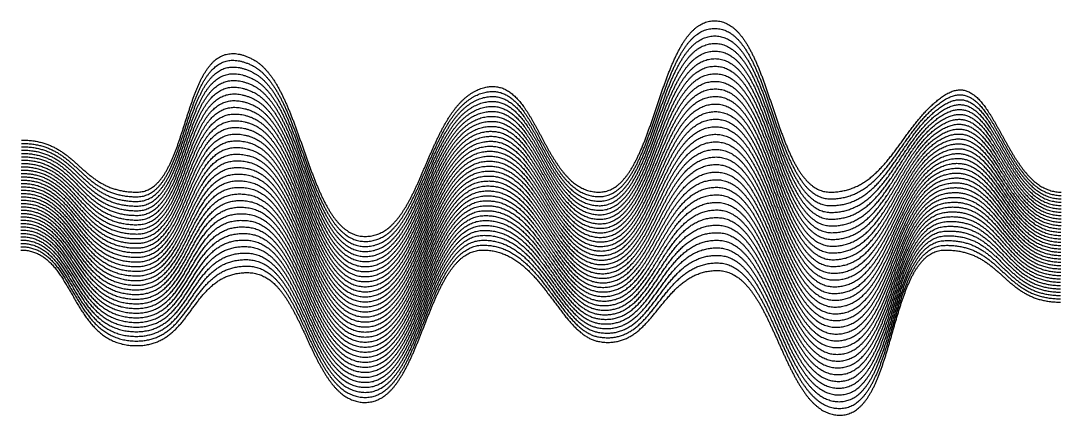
# Model space of a CAD drawing. Extents: x 0 to 173, y 63 to 128.
import ezdxf

# ---------------------------------------------------------------- set-up
doc = ezdxf.new("R2010")
doc.units = 0
doc.layers.add('ARTWORK', color=7, linetype='CONTINUOUS')

# ---------------------------------------------------------------- blocks, each defined once
blk = doc.blocks.new('BLOCK_3')
at = {"layer": 'ARTWORK', "color": 250}
for points in [[(0.11, 108.73), (0.26, 108.73), (0.41, 108.73), (0.55, 108.73), (0.7, 108.72), (0.84, 108.72), (0.98, 108.71), (1.12, 108.7), (1.26, 108.69), (1.4, 108.68), (1.53, 108.67), (1.67, 108.65), (1.8, 108.64), (1.93, 108.62), (2.06, 108.6), (2.19, 108.58), (2.32, 108.56), (2.44, 108.54), (2.57, 108.52), (2.69, 108.5), (2.81, 108.47), (2.93, 108.45), (3.06, 108.42), (3.17, 108.39), (3.29, 108.36), (3.41, 108.33), (3.52, 108.3), (3.64, 108.27), (3.75, 108.24), (3.86, 108.2), (3.97, 108.17), (4.08, 108.13), (4.19, 108.09), (4.3, 108.06), (4.41, 108.02), (4.51, 107.98), (4.62, 107.94), (4.72, 107.89), (4.82, 107.85), (4.92, 107.81), (5.02, 107.76), (5.12, 107.72), (5.22, 107.67), (5.32, 107.63), (5.42, 107.58), (5.51, 107.53), (5.61, 107.48), (5.71, 107.43), (5.8, 107.38), (5.89, 107.33), (5.99, 107.28), (6.08, 107.23), (6.17, 107.18), (6.26, 107.12), (6.35, 107.07), (6.44, 107.01), (6.52, 106.96), (6.61, 106.9), (6.7, 106.85), (6.79, 106.79), (6.87, 106.73), (6.96, 106.67), (7.04, 106.61), (7.12, 106.55), (7.21, 106.49), (7.29, 106.43), (7.37, 106.37), (7.46, 106.31), (7.54, 106.25), (7.62, 106.19), (7.7, 106.13), (7.78, 106.06), (7.86, 106), (7.94, 105.94), (8.02, 105.87), (8.1, 105.81), (8.17, 105.74), (8.25, 105.68), (8.33, 105.62), (8.41, 105.55), (8.48, 105.48), (8.56, 105.42), (8.64, 105.35), (8.71, 105.29), (8.79, 105.22), (8.87, 105.15), (8.94, 105.09), (9.02, 105.02), (9.09, 104.95), (9.17, 104.89), (9.24, 104.82), (9.32, 104.75), (9.39, 104.68), (9.47, 104.62), (9.54, 104.55), (9.62, 104.48), (9.69, 104.41), (9.77, 104.35), (9.84, 104.28), (9.92, 104.21), (9.99, 104.15), (10.07, 104.08), (10.14, 104.01), (10.22, 103.94), (10.29, 103.88), (10.37, 103.81), (10.44, 103.74), (10.52, 103.68), (10.6, 103.61), (10.67, 103.54), (10.75, 103.48), (10.82, 103.41), (10.9, 103.35), (10.98, 103.28), (11.06, 103.21), (11.13, 103.15), (11.21, 103.08), (11.29, 103.02), (11.37, 102.96), (11.45, 102.89), (11.53, 102.83), (11.61, 102.77), (11.69, 102.7), (11.77, 102.64), (11.85, 102.58), (11.93, 102.52), (12.01, 102.46), (12.09, 102.4), (12.18, 102.34), (12.26, 102.28), (12.34, 102.22), (12.43, 102.16), (12.51, 102.1), (12.6, 102.04), (12.69, 101.98), (12.77, 101.93), (12.86, 101.87), (12.95, 101.82), (13.04, 101.76), (13.13, 101.71), (13.22, 101.65), (13.31, 101.6), (13.4, 101.55), (13.49, 101.5), (13.59, 101.45), (13.68, 101.4), (13.77, 101.35), (13.87, 101.3), (13.97, 101.25), (14.06, 101.2), (14.16, 101.16), (14.26, 101.11), (14.36, 101.06), (14.46, 101.02), (14.56, 100.98), (14.67, 100.93), (14.77, 100.89), (14.87, 100.85), (14.98, 100.81), (15.09, 100.77), (15.19, 100.74), (15.3, 100.7), (15.41, 100.66), (15.52, 100.63), (15.63, 100.59), (15.75, 100.56), (15.86, 100.53), (15.98, 100.5), (16.09, 100.47), (16.21, 100.44), (16.33, 100.41), (16.45, 100.38), (16.57, 100.36), (16.69, 100.33), (16.82, 100.31), (16.94, 100.29), (17.07, 100.27), (17.2, 100.25), (17.32, 100.23), (17.45, 100.21), (17.59, 100.19), (17.72, 100.18), (17.85, 100.16), (17.99, 100.15), (18.13, 100.14), (18.26, 100.13), (18.4, 100.12), (18.55, 100.11), (18.69, 100.11), (18.83, 100.1), (18.98, 100.1), (19.13, 100.1), (19.28, 100.1), (19.43, 100.1), (19.57, 100.1), (19.72, 100.12), (19.86, 100.13), (20, 100.15), (20.14, 100.18), (20.28, 100.2), (20.41, 100.24), (20.55, 100.28), (20.68, 100.32), (20.81, 100.36), (20.94, 100.41), (21.06, 100.47), (21.19, 100.52), (21.31, 100.59), (21.43, 100.65), (21.55, 100.72), (21.67, 100.79), (21.79, 100.87), (21.9, 100.95), (22.02, 101.03), (22.13, 101.12), (22.24, 101.21), (22.35, 101.3), (22.46, 101.4), (22.56, 101.5), (22.67, 101.61), (22.77, 101.71), (22.87, 101.82), (22.98, 101.94), (23.08, 102.05), (23.17, 102.17), (23.27, 102.29), (23.37, 102.42), (23.46, 102.54), (23.55, 102.68), (23.65, 102.81), (23.74, 102.94), (23.83, 103.08), (23.92, 103.22), (24.01, 103.37), (24.09, 103.51), (24.18, 103.66), (24.26, 103.81), (24.35, 103.96), (24.43, 104.12), (24.51, 104.28), (24.59, 104.44), (24.67, 104.6), (24.75, 104.76), (24.83, 104.93), (24.91, 105.09), (24.99, 105.26), (25.06, 105.43), (25.14, 105.6), (25.21, 105.78), (25.29, 105.95), (25.36, 106.13), (25.43, 106.31), (25.5, 106.49), (25.58, 106.67), (25.65, 106.85), (25.72, 107.04), (25.79, 107.22), (25.85, 107.41), (25.92, 107.6), (25.99, 107.79), (26.06, 107.98), (26.13, 108.17), (26.19, 108.36), (26.26, 108.55), (26.33, 108.75), (26.39, 108.94), (26.46, 109.14), (26.52, 109.33), (26.59, 109.53), (26.65, 109.73), (26.72, 109.93), (26.78, 110.12), (26.84, 110.32), (26.91, 110.52), (26.97, 110.72), (27.04, 110.92), (27.1, 111.12), (27.16, 111.32), (27.23, 111.52), (27.29, 111.72), (27.35, 111.92), (27.42, 112.12), (27.48, 112.31), (27.54, 112.51), (27.61, 112.71), (27.67, 112.91), (27.74, 113.11), (27.8, 113.31), (27.87, 113.5), (27.93, 113.7), (27.99, 113.9), (28.06, 114.09), (28.13, 114.29), (28.19, 114.48), (28.26, 114.68), (28.32, 114.87), (28.39, 115.06), (28.46, 115.25), (28.52, 115.44), (28.59, 115.63), (28.66, 115.82), (28.73, 116), (28.8, 116.19), (28.87, 116.37), (28.94, 116.56), (29.01, 116.74), (29.08, 116.92), (29.16, 117.1), (29.23, 117.27), (29.3, 117.45), (29.38, 117.62), (29.45, 117.79), (29.53, 117.96), (29.61, 118.13), (29.68, 118.3), (29.76, 118.46), (29.84, 118.63), (29.92, 118.79), (30, 118.94), (30.08, 119.1), (30.17, 119.26), (30.25, 119.41), (30.33, 119.56), (30.42, 119.7), (30.51, 119.85), (30.59, 119.99), (30.68, 120.13), (30.77, 120.27), (30.86, 120.4), (30.96, 120.54), (31.05, 120.67), (31.14, 120.79), (31.24, 120.92), (31.34, 121.04), (31.43, 121.16), (31.53, 121.27), (31.63, 121.38), (31.74, 121.49), (31.84, 121.6), (31.94, 121.7), (32.05, 121.8), (32.16, 121.9), (32.27, 121.99), (32.38, 122.08), (32.49, 122.17), (32.6, 122.25), (32.72, 122.33), (32.83, 122.4), (32.95, 122.47), (33.07, 122.54), (33.19, 122.61), (33.32, 122.66), (33.44, 122.72), (33.57, 122.77), (33.69, 122.82), (33.82, 122.87), (33.95, 122.91), (34.09, 122.94), (34.22, 122.98), (34.36, 123), (34.5, 123.02), (34.64, 123.05), (34.78, 123.06), (34.93, 123.07), (35.07, 123.08), (35.22, 123.08), (35.37, 123.07), (35.52, 123.07), (35.68, 123.05), (35.83, 123.03), (35.99, 123.01), (36.15, 122.98), (36.32, 122.95), (36.48, 122.91), (36.65, 122.87), (36.82, 122.82), (36.99, 122.77), (37.16, 122.71), (37.34, 122.64), (37.51, 122.58), (37.7, 122.5), (37.88, 122.42), (38.06, 122.34), (38.25, 122.25), (38.44, 122.15), (38.57, 122.08), (38.71, 122.01), (38.83, 121.93), (38.96, 121.85), (39.09, 121.76), (39.22, 121.68), (39.34, 121.59), (39.47, 121.5), (39.59, 121.4), (39.71, 121.3), (39.83, 121.2), (39.95, 121.09), (40.07, 120.99), (40.18, 120.87), (40.3, 120.76), (40.41, 120.64), (40.53, 120.53), (40.64, 120.4), (40.75, 120.28), (40.86, 120.15), (40.97, 120.02), (41.08, 119.89), (41.19, 119.76), (41.29, 119.62), (41.4, 119.48), (41.51, 119.34), (41.61, 119.19), (41.71, 119.05), (41.81, 118.9), (41.92, 118.75), (42.02, 118.6), (42.12, 118.44), (42.21, 118.28), (42.31, 118.12), (42.41, 117.96), (42.51, 117.8), (42.6, 117.63), (42.7, 117.46), (42.79, 117.29), (42.88, 117.12), (42.98, 116.95), (43.07, 116.78), (43.16, 116.6), (43.25, 116.42), (43.34, 116.24), (43.43, 116.06), (43.52, 115.88), (43.61, 115.69), (43.69, 115.51), (43.78, 115.32), (43.87, 115.13), (43.95, 114.94), (44.04, 114.75), (44.12, 114.56), (44.21, 114.36), (44.29, 114.17), (44.37, 113.97), (44.46, 113.77), (44.54, 113.57), (44.62, 113.37), (44.7, 113.17), (44.78, 112.97), (44.86, 112.77), (44.94, 112.57), (45.02, 112.36), (45.1, 112.16), (45.18, 111.95), (45.26, 111.74), (45.34, 111.53), (45.42, 111.33), (45.49, 111.12), (45.57, 110.91), (45.65, 110.7), (45.73, 110.49), (45.8, 110.27), (45.88, 110.06), (45.96, 109.85), (46.03, 109.64), (46.11, 109.43), (46.19, 109.21), (46.26, 109), (46.34, 108.79), (46.41, 108.57), (46.49, 108.36), (46.56, 108.14), (46.64, 107.93), (46.71, 107.72), (46.79, 107.5), (46.86, 107.29), (46.94, 107.07), (47.01, 106.86), (47.09, 106.65), (47.17, 106.43), (47.24, 106.22), (47.32, 106.01), (47.39, 105.79), (47.47, 105.58), (47.54, 105.37), (47.62, 105.16), (47.69, 104.95), (47.77, 104.74), (47.85, 104.53), (47.92, 104.32), (48, 104.11), (48.08, 103.9), (48.15, 103.69), (48.23, 103.49), (48.31, 103.28), (48.39, 103.08), (48.46, 102.87), (48.54, 102.67), (48.62, 102.47), (48.7, 102.27), (48.78, 102.07), (48.86, 101.87), (48.94, 101.67), (49.02, 101.47), (49.1, 101.28), (49.18, 101.08), (49.26, 100.89), (49.34, 100.7), (49.43, 100.51), (49.51, 100.32), (49.59, 100.13), (49.68, 99.94), (49.76, 99.76), (49.84, 99.57), (49.93, 99.39), (50.02, 99.21), (50.1, 99.03), (50.19, 98.85), (50.28, 98.68), (50.37, 98.51), (50.45, 98.33), (50.54, 98.16), (50.63, 98), (50.72, 97.83), (50.82, 97.67), (50.91, 97.5), (51, 97.34), (51.09, 97.19), (51.19, 97.03), (51.28, 96.87), (51.38, 96.72), (51.48, 96.57), (51.57, 96.43), (51.67, 96.28), (51.77, 96.14), (51.87, 96), (51.97, 95.86), (52.07, 95.72), (52.17, 95.59), (52.28, 95.46), (52.38, 95.33), (52.49, 95.21), (52.59, 95.09), (52.7, 94.96), (52.81, 94.85), (52.92, 94.73), (53.03, 94.62), (53.14, 94.51), (53.25, 94.41), (53.36, 94.3), (53.48, 94.2), (53.59, 94.11), (53.71, 94.01), (53.82, 93.92), (53.94, 93.83), (54.06, 93.75), (54.18, 93.66), (54.31, 93.59), (54.43, 93.51), (54.55, 93.44), (54.68, 93.37), (54.8, 93.31), (54.93, 93.24), (55.06, 93.19), (55.19, 93.13), (55.32, 93.08), (55.45, 93.03), (55.59, 92.99), (55.72, 92.95), (55.86, 92.91), (56, 92.88), (56.14, 92.85), (56.28, 92.82), (56.42, 92.8), (56.56, 92.78), (56.71, 92.77), (56.85, 92.76), (57, 92.75), (57.15, 92.75), (57.3, 92.75), (57.45, 92.76), (57.59, 92.77), (57.74, 92.78), (57.88, 92.79), (58.02, 92.81), (58.16, 92.83), (58.3, 92.86), (58.44, 92.89), (58.58, 92.92), (58.71, 92.95), (58.84, 92.99), (58.98, 93.03), (59.11, 93.08), (59.24, 93.13), (59.36, 93.18), (59.49, 93.23), (59.62, 93.29), (59.74, 93.34), (59.87, 93.41), (59.99, 93.47), (60.11, 93.54), (60.23, 93.61), (60.35, 93.68), (60.46, 93.76), (60.58, 93.84), (60.7, 93.92), (60.81, 94), (60.92, 94.09), (61.04, 94.18), (61.15, 94.27), (61.26, 94.36), (61.37, 94.46), (61.47, 94.56), (61.58, 94.66), (61.69, 94.76), (61.79, 94.87), (61.9, 94.97), (62, 95.09), (62.1, 95.2), (62.21, 95.31), (62.31, 95.43), (62.41, 95.55), (62.51, 95.67), (62.6, 95.79), (62.7, 95.91), (62.8, 96.04), (62.89, 96.17), (62.99, 96.3), (63.08, 96.43), (63.18, 96.57), (63.27, 96.7), (63.36, 96.84), (63.45, 96.98), (63.54, 97.12), (63.63, 97.26), (63.72, 97.41), (63.81, 97.55), (63.9, 97.7), (63.99, 97.85), (64.08, 98), (64.16, 98.15), (64.25, 98.3), (64.34, 98.46), (64.42, 98.61), (64.51, 98.77), (64.59, 98.93), (64.67, 99.09), (64.76, 99.25), (64.84, 99.41), (64.92, 99.57), (65, 99.74), (65.09, 99.9), (65.17, 100.07), (65.25, 100.24), (65.33, 100.4), (65.41, 100.57), (65.49, 100.74), (65.57, 100.91), (65.65, 101.08), (65.73, 101.26), (65.81, 101.43), (65.89, 101.6), (65.96, 101.78), (66.04, 101.95), (66.12, 102.13), (66.2, 102.31), (66.28, 102.48), (66.35, 102.66), (66.43, 102.84), (66.51, 103.02), (66.59, 103.2), (66.66, 103.38), (66.74, 103.56), (66.82, 103.73), (66.89, 103.92), (66.97, 104.1), (67.05, 104.28), (67.13, 104.46), (67.2, 104.64), (67.28, 104.82), (67.36, 105), (67.44, 105.18), (67.51, 105.36), (67.59, 105.54), (67.67, 105.72), (67.75, 105.91), (67.82, 106.09), (67.9, 106.27), (67.98, 106.45), (68.06, 106.63), (68.14, 106.81), (68.22, 106.99), (68.3, 107.17), (68.38, 107.35), (68.46, 107.53), (68.54, 107.7), (68.62, 107.88), (68.7, 108.06), (68.78, 108.23), (68.86, 108.41), (68.94, 108.59), (69.03, 108.76), (69.11, 108.94), (69.19, 109.11), (69.28, 109.28), (69.36, 109.45), (69.44, 109.62), (69.53, 109.79), (69.61, 109.96), (69.7, 110.13), (69.79, 110.3), (69.87, 110.47), (69.96, 110.63), (70.05, 110.8), (70.14, 110.96), (70.23, 111.12), (70.32, 111.28), (70.41, 111.44), (70.5, 111.6), (70.59, 111.76), (70.69, 111.92), (70.78, 112.07), (70.87, 112.22), (70.97, 112.38), (71.06, 112.53), (71.16, 112.68), (71.26, 112.82), (71.36, 112.97), (71.46, 113.11), (71.55, 113.26), (71.66, 113.4), (71.76, 113.54), (71.86, 113.68), (71.96, 113.81), (72.07, 113.95), (72.17, 114.08), (72.28, 114.21), (72.38, 114.34), (72.49, 114.47), (72.6, 114.59), (72.71, 114.72), (72.82, 114.84), (72.93, 114.96), (73.05, 115.07), (73.16, 115.19), (73.28, 115.3), (73.39, 115.41), (73.51, 115.52), (73.63, 115.63), (73.75, 115.73), (73.87, 115.83), (73.99, 115.93), (74.11, 116.03), (74.24, 116.12), (74.36, 116.22), (74.49, 116.31), (74.62, 116.39), (74.75, 116.48), (74.88, 116.56), (75.01, 116.64), (75.14, 116.72), (75.28, 116.79), (75.41, 116.86), (75.55, 116.93), (75.69, 116.99), (75.83, 117.06), (75.97, 117.12), (76.11, 117.18), (76.26, 117.23), (76.4, 117.28), (76.55, 117.33), (76.69, 117.37), (76.83, 117.41), (76.97, 117.45), (77.11, 117.48), (77.25, 117.51), (77.38, 117.53), (77.52, 117.56), (77.65, 117.58), (77.78, 117.59), (77.91, 117.6), (78.04, 117.61), (78.17, 117.61), (78.3, 117.62), (78.42, 117.61), (78.54, 117.61), (78.67, 117.6), (78.79, 117.59), (78.91, 117.57), (79.03, 117.56), (79.15, 117.54), (79.27, 117.51), (79.38, 117.48), (79.5, 117.45), (79.61, 117.42), (79.73, 117.39), (79.84, 117.35), (79.95, 117.31), (80.06, 117.26), (80.17, 117.22), (80.28, 117.17), (80.39, 117.11), (80.49, 117.06), (80.6, 117), (80.7, 116.94), (80.81, 116.88), (80.91, 116.81), (81.01, 116.75), (81.11, 116.68), (81.21, 116.61), (81.32, 116.53), (81.41, 116.46), (81.51, 116.38), (81.61, 116.3), (81.71, 116.21), (81.8, 116.13), (81.9, 116.04), (81.99, 115.95), (82.09, 115.86), (82.18, 115.77), (82.27, 115.67), (82.36, 115.57), (82.46, 115.47), (82.55, 115.37), (82.64, 115.27), (82.73, 115.17), (82.81, 115.06), (82.9, 114.95), (82.99, 114.84), (83.08, 114.73), (83.17, 114.62), (83.25, 114.5), (83.34, 114.39), (83.42, 114.27), (83.51, 114.15), (83.59, 114.03), (83.68, 113.91), (83.76, 113.78), (83.84, 113.66), (83.93, 113.53), (84.01, 113.41), (84.09, 113.28), (84.17, 113.15), (84.25, 113.02), (84.34, 112.89), (84.42, 112.76), (84.5, 112.62), (84.58, 112.49), (84.66, 112.35), (84.74, 112.22), (84.82, 112.08), (84.9, 111.94), (84.98, 111.8), (85.06, 111.66), (85.14, 111.52), (85.21, 111.38), (85.29, 111.24), (85.37, 111.1), (85.45, 110.96), (85.53, 110.81), (85.61, 110.67), (85.69, 110.53), (85.76, 110.38), (85.84, 110.24), (85.92, 110.09), (86, 109.94), (86.08, 109.8), (86.16, 109.65), (86.23, 109.51), (86.31, 109.36), (86.39, 109.21), (86.47, 109.07), (86.55, 108.92), (86.63, 108.77), (86.71, 108.63), (86.79, 108.48), (86.86, 108.33), (86.94, 108.19), (87.02, 108.04), (87.1, 107.9), (87.18, 107.75), (87.27, 107.6), (87.35, 107.46), (87.43, 107.31), (87.51, 107.17), (87.59, 107.02), (87.67, 106.88), (87.75, 106.74), (87.84, 106.6), (87.92, 106.45), (88, 106.31), (88.09, 106.17), (88.17, 106.03), (88.25, 105.89), (88.34, 105.75), (88.42, 105.62), (88.51, 105.48), (88.6, 105.34), (88.68, 105.21), (88.77, 105.07), (88.86, 104.94), (88.95, 104.81), (89.04, 104.68), (89.13, 104.55), (89.22, 104.42), (89.31, 104.29), (89.4, 104.16), (89.49, 104.04), (89.58, 103.91), (89.68, 103.79), (89.77, 103.67), (89.86, 103.55), (89.96, 103.43), (90.06, 103.31), (90.15, 103.2), (90.25, 103.08), (90.35, 102.97), (90.45, 102.86), (90.55, 102.75), (90.65, 102.64), (90.75, 102.53), (90.85, 102.43), (90.95, 102.33), (91.06, 102.23), (91.16, 102.13), (91.27, 102.03), (91.37, 101.94), (91.48, 101.84), (91.59, 101.75), (91.7, 101.66), (91.81, 101.57), (91.92, 101.49), (92.03, 101.41), (92.15, 101.32), (92.26, 101.25), (92.38, 101.17), (92.49, 101.1), (92.61, 101.02), (92.73, 100.96), (92.85, 100.89), (92.97, 100.82), (93.09, 100.76), (93.22, 100.7), (93.34, 100.65), (93.47, 100.59), (93.59, 100.54), (93.72, 100.49), (93.85, 100.44), (93.98, 100.4), (94.11, 100.36), (94.24, 100.32), (94.38, 100.29), (94.51, 100.25), (94.65, 100.23), (94.79, 100.2), (94.93, 100.17), (95.07, 100.15), (95.21, 100.14), (95.35, 100.12), (95.5, 100.11), (95.64, 100.1), (95.79, 100.1), (95.94, 100.1), (96.09, 100.1), (96.24, 100.1), (96.38, 100.12), (96.53, 100.13), (96.67, 100.15), (96.81, 100.18), (96.95, 100.21), (97.09, 100.24), (97.23, 100.28), (97.36, 100.32), (97.5, 100.36), (97.63, 100.42), (97.76, 100.47), (97.89, 100.53), (98.02, 100.59), (98.15, 100.65), (98.27, 100.72), (98.4, 100.8), (98.52, 100.87), (98.65, 100.96), (98.77, 101.04), (98.89, 101.13), (99.01, 101.22), (99.12, 101.32), (99.24, 101.41), (99.35, 101.52), (99.47, 101.62), (99.58, 101.73), (99.69, 101.84), (99.8, 101.96), (99.91, 102.08), (100.02, 102.2), (100.13, 102.33), (100.24, 102.45), (100.34, 102.58), (100.45, 102.72), (100.55, 102.85), (100.65, 102.99), (100.75, 103.14), (100.86, 103.28), (100.96, 103.43), (101.05, 103.58), (101.15, 103.73), (101.25, 103.89), (101.35, 104.05), (101.44, 104.21), (101.54, 104.37), (101.63, 104.53), (101.72, 104.7), (101.82, 104.87), (101.91, 105.04), (102, 105.22), (102.09, 105.39), (102.18, 105.57), (102.27, 105.75), (102.36, 105.93), (102.44, 106.12), (102.53, 106.31), (102.62, 106.49), (102.7, 106.68), (102.79, 106.87), (102.87, 107.07), (102.96, 107.26), (103.04, 107.46), (103.12, 107.66), (103.2, 107.86), (103.29, 108.06), (103.37, 108.26), (103.45, 108.46), (103.53, 108.67), (103.61, 108.88), (103.69, 109.08), (103.77, 109.29), (103.85, 109.5), (103.93, 109.71), (104, 109.92), (104.08, 110.14), (104.16, 110.35), (104.24, 110.56), (104.31, 110.78), (104.39, 111), (104.47, 111.21), (104.54, 111.43), (104.62, 111.65), (104.7, 111.87), (104.77, 112.09), (104.85, 112.31), (104.92, 112.53), (105, 112.75), (105.07, 112.97), (105.15, 113.19), (105.22, 113.41), (105.3, 113.63), (105.37, 113.85), (105.45, 114.08), (105.52, 114.3), (105.6, 114.52), (105.67, 114.74), (105.75, 114.96), (105.82, 115.19), (105.9, 115.41), (105.97, 115.63), (106.05, 115.85), (106.12, 116.07), (106.2, 116.29), (106.27, 116.51), (106.35, 116.73), (106.43, 116.95), (106.5, 117.17), (106.58, 117.38), (106.66, 117.6), (106.73, 117.82), (106.81, 118.03), (106.89, 118.25), (106.96, 118.46), (107.04, 118.67), (107.12, 118.88), (107.2, 119.09), (107.28, 119.3), (107.36, 119.51), (107.44, 119.72), (107.52, 119.93), (107.6, 120.13), (107.68, 120.34), (107.76, 120.54), (107.84, 120.74), (107.92, 120.94), (108.01, 121.14), (108.09, 121.33), (108.18, 121.53), (108.26, 121.72), (108.35, 121.91), (108.43, 122.1), (108.52, 122.29), (108.6, 122.48), (108.69, 122.66), (108.78, 122.84), (108.87, 123.02), (108.96, 123.2), (109.05, 123.38), (109.14, 123.55), (109.23, 123.73), (109.32, 123.89), (109.42, 124.06), (109.51, 124.23), (109.61, 124.39), (109.7, 124.55), (109.8, 124.71), (109.89, 124.86), (109.99, 125.02), (110.09, 125.17), (110.19, 125.32), (110.29, 125.46), (110.39, 125.6), (110.5, 125.74), (110.6, 125.88), (110.7, 126.01), (110.81, 126.14), (110.92, 126.27), (111.02, 126.4), (111.13, 126.52), (111.24, 126.64), (111.35, 126.75), (111.47, 126.86), (111.58, 126.97), (111.69, 127.08), (111.81, 127.18), (111.92, 127.28), (112.04, 127.38), (112.16, 127.47), (112.28, 127.55), (112.4, 127.64), (112.52, 127.72), (112.65, 127.8), (112.77, 127.87), (112.9, 127.94), (113.03, 128.01), (113.16, 128.07), (113.29, 128.13), (113.42, 128.18), (113.55, 128.23), (113.68, 128.28), (113.82, 128.32), (113.96, 128.36), (114.1, 128.39), (114.24, 128.42), (114.38, 128.44), (114.52, 128.47), (114.66, 128.48), (114.81, 128.49), (114.96, 128.5), (115.11, 128.5), (115.26, 128.5), (115.4, 128.49), (115.55, 128.48), (115.69, 128.47), (115.84, 128.44), (115.98, 128.42), (116.12, 128.39), (116.26, 128.36), (116.39, 128.32), (116.53, 128.28), (116.66, 128.23), (116.8, 128.18), (116.93, 128.13), (117.06, 128.07), (117.19, 128.01), (117.31, 127.94), (117.44, 127.87), (117.57, 127.8), (117.69, 127.72), (117.81, 127.64), (117.93, 127.55), (118.05, 127.47), (118.17, 127.38), (118.29, 127.28), (118.41, 127.18), (118.52, 127.08), (118.63, 126.97), (118.75, 126.86), (118.86, 126.75), (118.97, 126.64), (119.08, 126.52), (119.19, 126.4), (119.3, 126.27), (119.4, 126.14), (119.51, 126.01), (119.61, 125.88), (119.72, 125.74), (119.82, 125.6), (119.92, 125.46), (120.02, 125.32), (120.12, 125.17), (120.22, 125.02), (120.32, 124.86), (120.42, 124.71), (120.51, 124.55), (120.61, 124.39), (120.7, 124.23), (120.8, 124.06), (120.89, 123.89), (120.98, 123.73), (121.07, 123.55), (121.17, 123.38), (121.26, 123.2), (121.35, 123.02), (121.43, 122.84), (121.52, 122.66), (121.61, 122.48), (121.7, 122.29), (121.78, 122.1), (121.87, 121.91), (121.95, 121.72), (122.04, 121.53), (122.12, 121.33), (122.21, 121.14), (122.29, 120.94), (122.37, 120.74), (122.45, 120.54), (122.53, 120.34), (122.62, 120.13), (122.7, 119.93), (122.78, 119.72), (122.86, 119.51), (122.94, 119.3), (123.01, 119.09), (123.09, 118.88), (123.17, 118.67), (123.25, 118.46), (123.33, 118.25), (123.4, 118.03), (123.48, 117.82), (123.56, 117.6), (123.63, 117.38), (123.71, 117.17), (123.79, 116.95), (123.86, 116.73), (123.94, 116.51), (124.01, 116.29), (124.09, 116.07), (124.17, 115.85), (124.24, 115.63), (124.32, 115.41), (124.39, 115.19), (124.47, 114.96), (124.54, 114.74), (124.62, 114.52), (124.69, 114.3), (124.76, 114.08), (124.84, 113.85), (124.91, 113.63), (124.99, 113.41), (125.06, 113.19), (125.14, 112.97), (125.22, 112.75), (125.29, 112.53), (125.37, 112.31), (125.44, 112.09), (125.52, 111.87), (125.59, 111.65), (125.67, 111.43), (125.75, 111.21), (125.82, 111), (125.9, 110.78), (125.98, 110.56), (126.05, 110.35), (126.13, 110.14), (126.21, 109.92), (126.29, 109.71), (126.37, 109.5), (126.44, 109.29), (126.52, 109.08), (126.6, 108.88), (126.68, 108.67), (126.76, 108.46), (126.85, 108.26), (126.93, 108.06), (127.01, 107.86), (127.09, 107.66), (127.17, 107.46), (127.26, 107.26), (127.34, 107.07), (127.43, 106.87), (127.51, 106.68), (127.6, 106.49), (127.68, 106.31), (127.77, 106.12), (127.86, 105.93), (127.95, 105.75), (128.03, 105.57), (128.12, 105.39), (128.21, 105.22), (128.31, 105.04), (128.4, 104.87), (128.49, 104.7), (128.58, 104.53), (128.68, 104.37), (128.77, 104.21), (128.87, 104.05), (128.96, 103.89), (129.06, 103.73), (129.16, 103.58), (129.26, 103.43), (129.36, 103.28), (129.46, 103.14), (129.56, 102.99), (129.66, 102.85), (129.77, 102.72), (129.87, 102.58), (129.98, 102.45), (130.08, 102.33), (130.19, 102.2), (130.3, 102.08), (130.41, 101.96), (130.52, 101.84), (130.63, 101.73), (130.75, 101.62), (130.86, 101.52), (130.97, 101.41), (131.09, 101.32), (131.21, 101.22), (131.33, 101.13), (131.45, 101.04), (131.57, 100.96), (131.69, 100.87), (131.81, 100.8), (131.94, 100.72), (132.06, 100.65), (132.19, 100.59), (132.32, 100.53), (132.45, 100.47), (132.58, 100.42), (132.72, 100.36), (132.85, 100.32), (132.99, 100.28), (133.12, 100.24), (133.26, 100.21), (133.4, 100.18), (133.54, 100.15), (133.69, 100.13), (133.83, 100.12), (133.98, 100.1), (134.12, 100.1), (134.27, 100.1), (134.42, 100.1), (134.57, 100.1), (134.72, 100.11), (134.86, 100.11), (135.01, 100.12), (135.15, 100.13), (135.29, 100.14), (135.43, 100.15), (135.57, 100.17), (135.71, 100.19), (135.85, 100.21), (135.99, 100.23), (136.12, 100.25), (136.26, 100.27), (136.39, 100.3), (136.52, 100.33), (136.65, 100.36), (136.78, 100.39), (136.91, 100.42), (137.04, 100.45), (137.17, 100.49), (137.3, 100.52), (137.42, 100.56), (137.55, 100.6), (137.67, 100.64), (137.79, 100.69), (137.91, 100.73), (138.03, 100.78), (138.15, 100.82), (138.27, 100.87), (138.39, 100.92), (138.51, 100.97), (138.62, 101.03), (138.74, 101.08), (138.85, 101.14), (138.97, 101.2), (139.08, 101.25), (139.19, 101.31), (139.3, 101.37), (139.41, 101.44), (139.52, 101.5), (139.63, 101.56), (139.74, 101.63), (139.85, 101.7), (139.96, 101.77), (140.06, 101.83), (140.17, 101.9), (140.27, 101.98), (140.38, 102.05), (140.48, 102.12), (140.58, 102.2), (140.68, 102.27), (140.79, 102.35), (140.89, 102.43), (140.99, 102.51), (141.09, 102.59), (141.18, 102.67), (141.28, 102.75), (141.38, 102.84), (141.48, 102.92), (141.57, 103.01), (141.67, 103.09), (141.76, 103.18), (141.86, 103.27), (141.95, 103.36), (142.05, 103.45), (142.14, 103.54), (142.23, 103.63), (142.33, 103.72), (142.42, 103.81), (142.51, 103.91), (142.6, 104), (142.69, 104.1), (142.78, 104.19), (142.87, 104.29), (142.96, 104.39), (143.05, 104.48), (143.14, 104.58), (143.23, 104.68), (143.31, 104.78), (143.4, 104.88), (143.49, 104.98), (143.58, 105.09), (143.66, 105.19), (143.75, 105.29), (143.83, 105.4), (143.92, 105.5), (144.01, 105.6), (144.09, 105.71), (144.18, 105.82), (144.26, 105.92), (144.34, 106.03), (144.43, 106.14), (144.51, 106.24), (144.6, 106.35), (144.68, 106.46), (144.76, 106.57), (144.85, 106.68), (144.93, 106.79), (145.01, 106.89), (145.1, 107), (145.18, 107.12), (145.26, 107.23), (145.34, 107.34), (145.42, 107.45), (145.51, 107.56), (145.59, 107.67), (145.67, 107.78), (145.75, 107.89), (145.84, 108.01), (145.92, 108.12), (146, 108.23), (146.08, 108.34), (146.16, 108.45), (146.24, 108.57), (146.33, 108.68), (146.41, 108.79), (146.49, 108.91), (146.57, 109.02), (146.66, 109.13), (146.74, 109.24), (146.82, 109.36), (146.9, 109.47), (146.98, 109.58), (147.07, 109.7), (147.15, 109.81), (147.23, 109.92), (147.32, 110.03), (147.4, 110.15), (147.48, 110.26), (147.57, 110.37), (147.65, 110.48), (147.73, 110.59), (147.82, 110.7), (147.9, 110.81), (147.99, 110.93), (148.07, 111.04), (148.16, 111.15), (148.24, 111.26), (148.33, 111.37), (148.42, 111.48), (148.5, 111.59), (148.59, 111.69), (148.68, 111.8), (148.76, 111.91), (148.85, 112.02), (148.94, 112.13), (149.03, 112.23), (149.12, 112.34), (149.21, 112.44), (149.29, 112.55), (149.38, 112.66), (149.48, 112.76), (149.57, 112.86), (149.66, 112.97), (149.75, 113.07), (149.84, 113.17), (149.93, 113.27), (150.03, 113.37), (150.12, 113.48), (150.21, 113.57), (150.31, 113.67), (150.4, 113.77), (150.5, 113.87), (150.6, 113.97), (150.69, 114.06), (150.79, 114.16), (150.89, 114.25), (150.99, 114.35), (151.09, 114.44), (151.19, 114.53), (151.29, 114.63), (151.39, 114.72), (151.49, 114.81), (151.59, 114.9), (151.69, 114.99), (151.8, 115.07), (151.9, 115.16), (152.01, 115.25), (152.11, 115.33), (152.22, 115.41), (152.33, 115.5), (152.44, 115.58), (152.54, 115.66), (152.65, 115.74), (152.76, 115.82), (152.87, 115.9), (152.99, 115.97), (153.1, 116.05), (153.21, 116.12), (153.33, 116.2), (153.44, 116.27), (153.57, 116.35), (153.69, 116.42), (153.82, 116.49), (153.94, 116.55), (154.06, 116.61), (154.19, 116.67), (154.31, 116.72), (154.43, 116.77), (154.54, 116.81), (154.66, 116.86), (154.78, 116.89), (154.89, 116.92), (155.01, 116.95), (155.12, 116.98), (155.23, 117), (155.35, 117.02), (155.46, 117.03), (155.57, 117.04), (155.68, 117.05), (155.78, 117.05), (155.89, 117.05), (156, 117.05), (156.1, 117.04), (156.21, 117.03), (156.31, 117.02), (156.42, 117), (156.52, 116.98), (156.62, 116.96), (156.72, 116.93), (156.82, 116.9), (156.92, 116.87), (157.02, 116.83), (157.12, 116.79), (157.22, 116.75), (157.32, 116.71), (157.41, 116.66), (157.51, 116.61), (157.6, 116.56), (157.7, 116.5), (157.79, 116.44), (157.88, 116.38), (157.98, 116.31), (158.07, 116.25), (158.16, 116.18), (158.25, 116.11), (158.34, 116.03), (158.43, 115.96), (158.52, 115.88), (158.61, 115.8), (158.7, 115.72), (158.79, 115.63), (158.88, 115.54), (158.96, 115.45), (159.05, 115.36), (159.14, 115.26), (159.22, 115.17), (159.31, 115.07), (159.39, 114.97), (159.48, 114.87), (159.56, 114.76), (159.65, 114.66), (159.73, 114.55), (159.82, 114.44), (159.9, 114.33), (159.98, 114.21), (160.06, 114.1), (160.15, 113.98), (160.23, 113.87), (160.31, 113.74), (160.39, 113.62), (160.47, 113.5), (160.56, 113.38), (160.64, 113.25), (160.72, 113.13), (160.8, 113), (160.88, 112.87), (160.96, 112.74), (161.04, 112.61), (161.12, 112.47), (161.2, 112.34), (161.28, 112.2), (161.36, 112.07), (161.44, 111.93), (161.52, 111.79), (161.6, 111.66), (161.68, 111.52), (161.76, 111.38), (161.84, 111.23), (161.92, 111.09), (162, 110.95), (162.08, 110.81), (162.16, 110.66), (162.24, 110.52), (162.32, 110.37), (162.4, 110.23), (162.48, 110.08), (162.56, 109.94), (162.65, 109.79), (162.73, 109.64), (162.81, 109.49), (162.89, 109.35), (162.97, 109.2), (163.05, 109.05), (163.13, 108.9), (163.21, 108.75), (163.3, 108.61), (163.38, 108.46), (163.46, 108.31), (163.54, 108.16), (163.63, 108.01), (163.71, 107.87), (163.8, 107.72), (163.88, 107.57), (163.96, 107.42), (164.05, 107.28), (164.13, 107.13), (164.22, 106.98), (164.31, 106.84), (164.39, 106.69), (164.48, 106.55), (164.57, 106.4), (164.65, 106.26), (164.74, 106.12), (164.83, 105.98), (164.92, 105.83), (165.01, 105.69), (165.1, 105.55), (165.19, 105.41), (165.28, 105.28), (165.37, 105.14), (165.46, 105), (165.56, 104.87), (165.65, 104.73), (165.74, 104.6), (165.84, 104.47), (165.93, 104.34), (166.03, 104.21), (166.13, 104.08), (166.22, 103.95), (166.32, 103.82), (166.42, 103.7), (166.52, 103.58), (166.62, 103.46), (166.72, 103.34), (166.82, 103.22), (166.92, 103.1), (167.02, 102.98), (167.12, 102.87), (167.23, 102.76), (167.33, 102.65), (167.44, 102.54), (167.55, 102.43), (167.65, 102.33), (167.76, 102.22), (167.87, 102.12), (167.98, 102.02), (168.09, 101.92), (168.2, 101.83), (168.31, 101.74), (168.43, 101.65), (168.54, 101.56), (168.66, 101.47), (168.77, 101.39), (168.89, 101.3), (169.01, 101.22), (169.13, 101.15), (169.25, 101.07), (169.37, 101), (169.49, 100.93), (169.61, 100.86), (169.74, 100.8), (169.86, 100.73), (169.99, 100.67), (170.12, 100.62), (170.25, 100.56), (170.38, 100.51), (170.51, 100.46), (170.64, 100.42), (170.77, 100.37), (170.91, 100.33), (171.04, 100.3), (171.18, 100.26), (171.31, 100.23), (171.45, 100.2), (171.59, 100.18), (171.74, 100.16), (171.88, 100.14), (172.02, 100.12), (172.17, 100.11), (172.31, 100.1), (172.46, 100.1), (172.61, 100.1)], [(0.11, 108.18), (0.26, 108.18), (0.4, 108.18), (0.55, 108.17), (0.69, 108.17), (0.83, 108.16), (0.98, 108.15), (1.12, 108.15), (1.25, 108.14), (1.39, 108.12), (1.53, 108.11), (1.66, 108.1), (1.79, 108.08), (1.92, 108.06), (2.05, 108.05), (2.18, 108.03), (2.31, 108.01), (2.44, 107.98), (2.56, 107.96), (2.68, 107.94), (2.81, 107.91), (2.93, 107.89), (3.05, 107.86), (3.16, 107.83), (3.28, 107.8), (3.4, 107.77), (3.51, 107.74), (3.63, 107.7), (3.74, 107.67), (3.85, 107.64), (3.96, 107.6), (4.07, 107.56), (4.18, 107.52), (4.29, 107.49), (4.39, 107.45), (4.5, 107.41), (4.6, 107.36), (4.71, 107.32), (4.81, 107.28), (4.91, 107.23), (5.01, 107.19), (5.11, 107.14), (5.21, 107.09), (5.31, 107.05), (5.4, 107), (5.5, 106.95), (5.59, 106.9), (5.69, 106.85), (5.78, 106.8), (5.88, 106.74), (5.97, 106.69), (6.06, 106.64), (6.15, 106.58), (6.24, 106.53), (6.33, 106.47), (6.42, 106.42), (6.51, 106.36), (6.59, 106.3), (6.68, 106.24), (6.77, 106.19), (6.85, 106.13), (6.94, 106.07), (7.02, 106.01), (7.1, 105.95), (7.19, 105.88), (7.27, 105.82), (7.35, 105.76), (7.43, 105.7), (7.52, 105.63), (7.6, 105.57), (7.68, 105.51), (7.76, 105.44), (7.84, 105.38), (7.91, 105.31), (7.99, 105.25), (8.07, 105.18), (8.15, 105.12), (8.23, 105.05), (8.31, 104.98), (8.38, 104.92), (8.46, 104.85), (8.54, 104.78), (8.61, 104.71), (8.69, 104.65), (8.76, 104.58), (8.84, 104.51), (8.92, 104.44), (8.99, 104.37), (9.07, 104.3), (9.14, 104.24), (9.22, 104.17), (9.29, 104.1), (9.37, 104.03), (9.44, 103.96), (9.52, 103.89), (9.59, 103.82), (9.67, 103.75), (9.74, 103.68), (9.82, 103.61), (9.89, 103.55), (9.97, 103.48), (10.04, 103.41), (10.12, 103.34), (10.19, 103.27), (10.27, 103.2), (10.34, 103.13), (10.42, 103.06), (10.49, 102.99), (10.57, 102.93), (10.64, 102.86), (10.72, 102.79), (10.8, 102.72), (10.87, 102.66), (10.95, 102.59), (11.03, 102.52), (11.11, 102.46), (11.18, 102.39), (11.26, 102.32), (11.34, 102.26), (11.42, 102.19), (11.5, 102.13), (11.58, 102.06), (11.66, 102), (11.74, 101.93), (11.82, 101.87), (11.9, 101.81), (11.98, 101.74), (12.07, 101.68), (12.15, 101.62), (12.23, 101.56), (12.32, 101.5), (12.4, 101.44), (12.49, 101.38), (12.57, 101.32), (12.66, 101.26), (12.75, 101.2), (12.83, 101.15), (12.92, 101.09), (13.01, 101.03), (13.1, 100.98), (13.19, 100.92), (13.28, 100.87), (13.37, 100.81), (13.47, 100.76), (13.56, 100.71), (13.65, 100.66), (13.75, 100.61), (13.85, 100.56), (13.94, 100.51), (14.04, 100.46), (14.14, 100.41), (14.24, 100.36), (14.34, 100.32), (14.44, 100.27), (14.54, 100.23), (14.64, 100.18), (14.75, 100.14), (14.85, 100.1), (14.96, 100.06), (15.07, 100.02), (15.17, 99.98), (15.28, 99.94), (15.39, 99.91), (15.5, 99.87), (15.62, 99.83), (15.73, 99.8), (15.84, 99.77), (15.96, 99.74), (16.08, 99.71), (16.19, 99.68), (16.31, 99.65), (16.43, 99.62), (16.56, 99.59), (16.68, 99.57), (16.8, 99.54), (16.93, 99.52), (17.05, 99.5), (17.18, 99.48), (17.31, 99.46), (17.44, 99.44), (17.58, 99.42), (17.71, 99.41), (17.84, 99.39), (17.98, 99.38), (18.12, 99.37), (18.26, 99.36), (18.4, 99.35), (18.54, 99.34), (18.68, 99.34), (18.83, 99.33), (18.97, 99.33), (19.12, 99.33), (19.27, 99.33), (19.42, 99.33), (19.57, 99.33), (19.71, 99.35), (19.86, 99.36), (20, 99.38), (20.14, 99.4), (20.27, 99.43), (20.41, 99.46), (20.54, 99.5), (20.68, 99.54), (20.81, 99.59), (20.93, 99.64), (21.06, 99.69), (21.19, 99.74), (21.31, 99.81), (21.43, 99.87), (21.55, 99.94), (21.67, 100.01), (21.79, 100.08), (21.9, 100.16), (22.01, 100.24), (22.13, 100.33), (22.24, 100.42), (22.35, 100.51), (22.46, 100.61), (22.56, 100.7), (22.67, 100.81), (22.77, 100.91), (22.87, 101.02), (22.97, 101.13), (23.08, 101.24), (23.17, 101.36), (23.27, 101.48), (23.37, 101.6), (23.46, 101.73), (23.56, 101.86), (23.65, 101.99), (23.74, 102.12), (23.83, 102.26), (23.92, 102.39), (24.01, 102.54), (24.09, 102.68), (24.18, 102.82), (24.27, 102.97), (24.35, 103.12), (24.43, 103.27), (24.51, 103.43), (24.6, 103.59), (24.68, 103.74), (24.76, 103.9), (24.83, 104.07), (24.91, 104.23), (24.99, 104.4), (25.07, 104.57), (25.14, 104.73), (25.22, 104.9), (25.29, 105.08), (25.36, 105.25), (25.44, 105.43), (25.51, 105.61), (25.58, 105.78), (25.65, 105.96), (25.72, 106.14), (25.79, 106.33), (25.86, 106.51), (25.93, 106.7), (26, 106.88), (26.07, 107.07), (26.13, 107.26), (26.2, 107.44), (26.27, 107.63), (26.33, 107.82), (26.4, 108.02), (26.47, 108.21), (26.53, 108.4), (26.6, 108.59), (26.66, 108.79), (26.73, 108.98), (26.79, 109.18), (26.85, 109.37), (26.92, 109.57), (26.98, 109.76), (27.05, 109.96), (27.11, 110.15), (27.17, 110.35), (27.24, 110.55), (27.3, 110.74), (27.36, 110.94), (27.43, 111.13), (27.49, 111.33), (27.56, 111.53), (27.62, 111.72), (27.68, 111.92), (27.75, 112.11), (27.81, 112.31), (27.88, 112.5), (27.94, 112.69), (28.01, 112.89), (28.07, 113.08), (28.14, 113.27), (28.2, 113.46), (28.27, 113.65), (28.34, 113.84), (28.4, 114.03), (28.47, 114.22), (28.54, 114.41), (28.6, 114.59), (28.67, 114.78), (28.74, 114.96), (28.81, 115.14), (28.88, 115.32), (28.95, 115.5), (29.02, 115.68), (29.1, 115.86), (29.17, 116.03), (29.24, 116.21), (29.32, 116.38), (29.39, 116.55), (29.46, 116.72), (29.54, 116.89), (29.62, 117.06), (29.69, 117.22), (29.77, 117.38), (29.85, 117.54), (29.93, 117.7), (30.01, 117.86), (30.09, 118.01), (30.18, 118.16), (30.26, 118.31), (30.34, 118.46), (30.43, 118.61), (30.52, 118.75), (30.6, 118.89), (30.69, 119.03), (30.78, 119.16), (30.87, 119.3), (30.96, 119.43), (31.06, 119.56), (31.15, 119.68), (31.25, 119.8), (31.34, 119.92), (31.44, 120.04), (31.54, 120.16), (31.64, 120.27), (31.74, 120.37), (31.85, 120.48), (31.95, 120.58), (32.06, 120.68), (32.16, 120.78), (32.27, 120.87), (32.38, 120.96), (32.49, 121.04), (32.61, 121.12), (32.72, 121.2), (32.84, 121.28), (32.95, 121.35), (33.07, 121.42), (33.19, 121.48), (33.32, 121.54), (33.44, 121.6), (33.57, 121.65), (33.69, 121.7), (33.82, 121.74), (33.95, 121.78), (34.09, 121.82), (34.22, 121.85), (34.36, 121.88), (34.5, 121.9), (34.63, 121.92), (34.78, 121.94), (34.92, 121.95), (35.07, 121.96), (35.21, 121.96), (35.36, 121.96), (35.51, 121.95), (35.67, 121.94), (35.82, 121.92), (35.98, 121.9), (36.14, 121.88), (36.3, 121.84), (36.47, 121.81), (36.63, 121.77), (36.8, 121.72), (36.97, 121.67), (37.14, 121.62), (37.32, 121.55), (37.5, 121.49), (37.67, 121.42), (37.86, 121.34), (38.04, 121.26), (38.23, 121.17), (38.42, 121.08), (38.55, 121.01), (38.68, 120.94), (38.81, 120.86), (38.94, 120.78), (39.07, 120.7), (39.19, 120.61), (39.32, 120.53), (39.44, 120.44), (39.57, 120.34), (39.69, 120.25), (39.81, 120.15), (39.93, 120.04), (40.05, 119.94), (40.16, 119.83), (40.28, 119.71), (40.39, 119.6), (40.51, 119.48), (40.62, 119.36), (40.73, 119.24), (40.84, 119.12), (40.95, 118.99), (41.06, 118.86), (41.17, 118.73), (41.28, 118.59), (41.38, 118.45), (41.49, 118.31), (41.59, 118.17), (41.7, 118.03), (41.8, 117.88), (41.9, 117.73), (42, 117.58), (42.1, 117.42), (42.2, 117.27), (42.3, 117.11), (42.4, 116.95), (42.49, 116.79), (42.59, 116.63), (42.68, 116.46), (42.78, 116.29), (42.87, 116.12), (42.96, 115.95), (43.06, 115.78), (43.15, 115.61), (43.24, 115.43), (43.33, 115.25), (43.42, 115.07), (43.51, 114.89), (43.59, 114.71), (43.68, 114.52), (43.77, 114.34), (43.86, 114.15), (43.94, 113.96), (44.03, 113.77), (44.11, 113.58), (44.2, 113.39), (44.28, 113.19), (44.36, 113), (44.45, 112.8), (44.53, 112.61), (44.61, 112.41), (44.69, 112.21), (44.77, 112.01), (44.85, 111.81), (44.94, 111.61), (45.01, 111.4), (45.09, 111.2), (45.17, 110.99), (45.25, 110.79), (45.33, 110.58), (45.41, 110.38), (45.49, 110.17), (45.57, 109.96), (45.64, 109.75), (45.72, 109.54), (45.8, 109.33), (45.87, 109.12), (45.95, 108.91), (46.03, 108.7), (46.1, 108.49), (46.18, 108.28), (46.26, 108.07), (46.33, 107.86), (46.41, 107.64), (46.48, 107.43), (46.56, 107.22), (46.63, 107.01), (46.71, 106.79), (46.79, 106.58), (46.86, 106.37), (46.94, 106.16), (47.01, 105.94), (47.09, 105.73), (47.16, 105.52), (47.24, 105.31), (47.31, 105.1), (47.39, 104.88), (47.46, 104.67), (47.54, 104.46), (47.62, 104.25), (47.69, 104.04), (47.77, 103.83), (47.84, 103.63), (47.92, 103.42), (48, 103.21), (48.07, 103), (48.15, 102.8), (48.23, 102.59), (48.31, 102.39), (48.38, 102.18), (48.46, 101.98), (48.54, 101.78), (48.62, 101.58), (48.7, 101.38), (48.78, 101.18), (48.86, 100.98), (48.94, 100.79), (49.02, 100.59), (49.1, 100.39), (49.18, 100.2), (49.26, 100.01), (49.34, 99.82), (49.42, 99.63), (49.51, 99.44), (49.59, 99.25), (49.67, 99.07), (49.76, 98.88), (49.84, 98.7), (49.93, 98.52), (50.02, 98.34), (50.1, 98.16), (50.19, 97.99), (50.28, 97.81), (50.36, 97.64), (50.45, 97.47), (50.54, 97.3), (50.63, 97.13), (50.72, 96.97), (50.82, 96.81), (50.91, 96.64), (51, 96.48), (51.09, 96.33), (51.19, 96.17), (51.28, 96.02), (51.38, 95.87), (51.48, 95.72), (51.57, 95.57), (51.67, 95.43), (51.77, 95.29), (51.87, 95.15), (51.97, 95.01), (52.07, 94.87), (52.17, 94.74), (52.28, 94.61), (52.38, 94.49), (52.49, 94.36), (52.59, 94.24), (52.7, 94.12), (52.81, 94), (52.92, 93.89), (53.03, 93.78), (53.14, 93.67), (53.25, 93.56), (53.36, 93.46), (53.48, 93.36), (53.59, 93.27), (53.71, 93.17), (53.82, 93.08), (53.94, 92.99), (54.06, 92.91), (54.18, 92.83), (54.31, 92.75), (54.43, 92.67), (54.55, 92.6), (54.68, 92.54), (54.8, 92.47), (54.93, 92.41), (55.06, 92.35), (55.19, 92.29), (55.32, 92.24), (55.45, 92.2), (55.59, 92.15), (55.72, 92.11), (55.86, 92.08), (56, 92.04), (56.14, 92.01), (56.28, 91.99), (56.42, 91.97), (56.56, 91.95), (56.71, 91.94), (56.85, 91.92), (57, 91.92), (57.15, 91.92), (57.3, 91.92), (57.45, 91.92), (57.59, 91.93), (57.74, 91.94), (57.88, 91.96), (58.02, 91.98), (58.16, 92), (58.3, 92.03), (58.44, 92.06), (58.58, 92.09), (58.71, 92.12), (58.84, 92.16), (58.98, 92.2), (59.11, 92.25), (59.24, 92.3), (59.36, 92.34), (59.49, 92.4), (59.62, 92.46), (59.74, 92.51), (59.87, 92.58), (59.99, 92.64), (60.11, 92.71), (60.23, 92.78), (60.35, 92.85), (60.46, 92.93), (60.58, 93.01), (60.7, 93.09), (60.81, 93.17), (60.92, 93.26), (61.04, 93.35), (61.15, 93.44), (61.26, 93.54), (61.37, 93.63), (61.47, 93.73), (61.58, 93.83), (61.69, 93.94), (61.79, 94.04), (61.9, 94.15), (62, 94.26), (62.1, 94.37), (62.21, 94.49), (62.31, 94.61), (62.41, 94.73), (62.51, 94.85), (62.6, 94.97), (62.7, 95.09), (62.8, 95.22), (62.89, 95.35), (62.99, 95.48), (63.08, 95.61), (63.18, 95.75), (63.27, 95.89), (63.36, 96.02), (63.45, 96.16), (63.54, 96.3), (63.63, 96.45), (63.72, 96.59), (63.81, 96.74), (63.9, 96.89), (63.99, 97.04), (64.08, 97.19), (64.16, 97.34), (64.25, 97.49), (64.34, 97.65), (64.42, 97.8), (64.51, 97.96), (64.59, 98.12), (64.67, 98.28), (64.76, 98.44), (64.84, 98.6), (64.92, 98.77), (65, 98.93), (65.09, 99.1), (65.17, 99.27), (65.25, 99.43), (65.33, 99.6), (65.41, 99.77), (65.49, 99.94), (65.57, 100.11), (65.65, 100.29), (65.73, 100.46), (65.81, 100.63), (65.89, 100.81), (65.96, 100.98), (66.04, 101.16), (66.12, 101.34), (66.2, 101.51), (66.28, 101.69), (66.35, 101.87), (66.43, 102.05), (66.51, 102.23), (66.59, 102.4), (66.66, 102.58), (66.74, 102.76), (66.82, 102.94), (66.89, 103.13), (66.97, 103.31), (67.05, 103.49), (67.13, 103.67), (67.2, 103.85), (67.28, 104.03), (67.36, 104.21), (67.44, 104.4), (67.51, 104.58), (67.59, 104.76), (67.67, 104.94), (67.75, 105.12), (67.82, 105.3), (67.9, 105.48), (67.98, 105.66), (68.06, 105.85), (68.14, 106.03), (68.22, 106.21), (68.3, 106.39), (68.38, 106.57), (68.46, 106.74), (68.54, 106.92), (68.62, 107.1), (68.7, 107.28), (68.78, 107.45), (68.86, 107.63), (68.94, 107.81), (69.03, 107.98), (69.11, 108.16), (69.19, 108.33), (69.28, 108.5), (69.36, 108.67), (69.44, 108.85), (69.53, 109.02), (69.62, 109.19), (69.7, 109.35), (69.79, 109.52), (69.88, 109.69), (69.96, 109.85), (70.05, 110.02), (70.14, 110.18), (70.23, 110.34), (70.32, 110.51), (70.41, 110.67), (70.5, 110.82), (70.59, 110.98), (70.69, 111.14), (70.78, 111.29), (70.88, 111.45), (70.97, 111.6), (71.07, 111.75), (71.16, 111.9), (71.26, 112.05), (71.36, 112.19), (71.46, 112.33), (71.56, 112.48), (71.66, 112.62), (71.76, 112.76), (71.86, 112.9), (71.96, 113.03), (72.07, 113.17), (72.17, 113.3), (72.28, 113.43), (72.39, 113.56), (72.49, 113.69), (72.6, 113.81), (72.71, 113.93), (72.82, 114.05), (72.94, 114.17), (73.05, 114.29), (73.16, 114.4), (73.28, 114.51), (73.39, 114.62), (73.51, 114.73), (73.63, 114.84), (73.75, 114.94), (73.87, 115.04), (73.99, 115.14), (74.12, 115.24), (74.24, 115.33), (74.37, 115.42), (74.49, 115.51), (74.62, 115.6), (74.75, 115.68), (74.88, 115.76), (75.01, 115.84), (75.15, 115.92), (75.28, 115.99), (75.42, 116.06), (75.55, 116.13), (75.69, 116.19), (75.83, 116.25), (75.97, 116.31), (76.12, 116.37), (76.26, 116.42), (76.41, 116.47), (76.55, 116.52), (76.7, 116.56), (76.84, 116.6), (76.98, 116.63), (77.12, 116.66), (77.25, 116.69), (77.39, 116.71), (77.52, 116.74), (77.66, 116.75), (77.79, 116.77), (77.92, 116.78), (78.05, 116.78), (78.17, 116.79), (78.3, 116.79), (78.43, 116.79), (78.55, 116.78), (78.68, 116.77), (78.8, 116.76), (78.92, 116.74), (79.04, 116.72), (79.16, 116.7), (79.28, 116.68), (79.39, 116.65), (79.51, 116.62), (79.62, 116.59), (79.74, 116.55), (79.85, 116.51), (79.96, 116.47), (80.07, 116.43), (80.18, 116.38), (80.29, 116.33), (80.4, 116.28), (80.51, 116.22), (80.61, 116.16), (80.72, 116.11), (80.82, 116.04), (80.93, 115.98), (81.03, 115.91), (81.13, 115.84), (81.23, 115.77), (81.33, 115.7), (81.43, 115.62), (81.53, 115.54), (81.63, 115.46), (81.73, 115.38), (81.82, 115.29), (81.92, 115.2), (82.01, 115.12), (82.11, 115.02), (82.2, 114.93), (82.29, 114.84), (82.39, 114.74), (82.48, 114.64), (82.57, 114.54), (82.66, 114.44), (82.75, 114.33), (82.84, 114.23), (82.93, 114.12), (83.02, 114.01), (83.1, 113.9), (83.19, 113.79), (83.28, 113.67), (83.37, 113.56), (83.45, 113.44), (83.54, 113.32), (83.62, 113.2), (83.71, 113.08), (83.79, 112.96), (83.87, 112.83), (83.96, 112.71), (84.04, 112.58), (84.12, 112.46), (84.21, 112.33), (84.29, 112.2), (84.37, 112.07), (84.45, 111.94), (84.53, 111.8), (84.61, 111.67), (84.69, 111.53), (84.77, 111.4), (84.85, 111.26), (84.93, 111.13), (85.01, 110.99), (85.09, 110.85), (85.17, 110.71), (85.25, 110.57), (85.33, 110.43), (85.41, 110.29), (85.49, 110.15), (85.57, 110.01), (85.65, 109.86), (85.72, 109.72), (85.8, 109.58), (85.88, 109.43), (85.96, 109.29), (86.04, 109.14), (86.12, 109), (86.2, 108.85), (86.28, 108.71), (86.35, 108.56), (86.43, 108.42), (86.51, 108.27), (86.59, 108.13), (86.67, 107.98), (86.75, 107.83), (86.83, 107.69), (86.91, 107.54), (86.99, 107.4), (87.07, 107.25), (87.15, 107.11), (87.23, 106.96), (87.31, 106.82), (87.39, 106.67), (87.47, 106.53), (87.55, 106.39), (87.63, 106.24), (87.72, 106.1), (87.8, 105.96), (87.88, 105.82), (87.96, 105.68), (88.05, 105.54), (88.13, 105.4), (88.21, 105.26), (88.3, 105.12), (88.38, 104.98), (88.47, 104.84), (88.55, 104.71), (88.64, 104.57), (88.73, 104.44), (88.81, 104.3), (88.9, 104.17), (88.99, 104.04), (89.08, 103.91), (89.17, 103.78), (89.26, 103.65), (89.35, 103.53), (89.44, 103.4), (89.53, 103.27), (89.62, 103.15), (89.72, 103.03), (89.81, 102.91), (89.9, 102.79), (90, 102.67), (90.09, 102.55), (90.19, 102.44), (90.29, 102.33), (90.39, 102.21), (90.48, 102.1), (90.58, 101.99), (90.68, 101.89), (90.79, 101.78), (90.89, 101.68), (90.99, 101.57), (91.09, 101.48), (91.2, 101.38), (91.3, 101.28), (91.41, 101.19), (91.51, 101.09), (91.62, 101), (91.73, 100.91), (91.84, 100.83), (91.95, 100.74), (92.06, 100.66), (92.18, 100.58), (92.29, 100.5), (92.4, 100.42), (92.52, 100.35), (92.64, 100.28), (92.75, 100.21), (92.87, 100.14), (92.99, 100.08), (93.11, 100.02), (93.24, 99.96), (93.36, 99.9), (93.48, 99.85), (93.61, 99.79), (93.74, 99.74), (93.86, 99.7), (93.99, 99.65), (94.12, 99.61), (94.26, 99.58), (94.39, 99.54), (94.52, 99.51), (94.66, 99.48), (94.79, 99.45), (94.93, 99.43), (95.07, 99.41), (95.21, 99.39), (95.35, 99.37), (95.5, 99.36), (95.64, 99.35), (95.79, 99.35), (95.94, 99.35), (96.09, 99.35), (96.23, 99.35), (96.38, 99.36), (96.52, 99.38), (96.67, 99.4), (96.81, 99.42), (96.95, 99.45), (97.09, 99.48), (97.22, 99.52), (97.36, 99.56), (97.49, 99.6), (97.63, 99.65), (97.76, 99.7), (97.89, 99.76), (98.02, 99.82), (98.14, 99.88), (98.27, 99.95), (98.39, 100.02), (98.52, 100.1), (98.64, 100.18), (98.76, 100.26), (98.88, 100.35), (99, 100.44), (99.12, 100.53), (99.24, 100.63), (99.35, 100.72), (99.46, 100.83), (99.58, 100.93), (99.69, 101.04), (99.8, 101.16), (99.91, 101.27), (100.02, 101.39), (100.13, 101.52), (100.23, 101.64), (100.34, 101.77), (100.44, 101.9), (100.55, 102.03), (100.65, 102.17), (100.75, 102.31), (100.85, 102.45), (100.95, 102.6), (101.05, 102.75), (101.15, 102.9), (101.25, 103.05), (101.34, 103.2), (101.44, 103.36), (101.53, 103.52), (101.63, 103.68), (101.72, 103.85), (101.81, 104.01), (101.91, 104.18), (102, 104.35), (102.09, 104.53), (102.18, 104.7), (102.27, 104.88), (102.35, 105.06), (102.44, 105.24), (102.53, 105.42), (102.61, 105.61), (102.7, 105.79), (102.79, 105.98), (102.87, 106.17), (102.95, 106.36), (103.04, 106.55), (103.12, 106.75), (103.2, 106.95), (103.29, 107.14), (103.37, 107.34), (103.45, 107.54), (103.53, 107.74), (103.61, 107.95), (103.69, 108.15), (103.77, 108.35), (103.85, 108.56), (103.93, 108.77), (104.01, 108.98), (104.08, 109.19), (104.16, 109.4), (104.24, 109.61), (104.32, 109.82), (104.39, 110.03), (104.47, 110.24), (104.55, 110.46), (104.62, 110.67), (104.7, 110.89), (104.77, 111.1), (104.85, 111.32), (104.93, 111.53), (105, 111.75), (105.08, 111.97), (105.15, 112.19), (105.23, 112.4), (105.3, 112.62), (105.38, 112.84), (105.45, 113.06), (105.53, 113.28), (105.6, 113.49), (105.68, 113.71), (105.75, 113.93), (105.83, 114.15), (105.9, 114.37), (105.98, 114.58), (106.05, 114.8), (106.13, 115.02), (106.2, 115.23), (106.28, 115.45), (106.36, 115.67), (106.43, 115.88), (106.51, 116.1), (106.58, 116.31), (106.66, 116.52), (106.74, 116.73), (106.82, 116.95), (106.89, 117.16), (106.97, 117.37), (107.05, 117.58), (107.13, 117.78), (107.21, 117.99), (107.29, 118.2), (107.37, 118.4), (107.44, 118.61), (107.52, 118.81), (107.61, 119.01), (107.69, 119.21), (107.77, 119.41), (107.85, 119.61), (107.93, 119.81), (108.02, 120), (108.1, 120.19), (108.18, 120.39), (108.27, 120.58), (108.35, 120.76), (108.44, 120.95), (108.53, 121.14), (108.61, 121.32), (108.7, 121.5), (108.79, 121.68), (108.88, 121.86), (108.97, 122.03), (109.06, 122.21), (109.15, 122.38), (109.24, 122.55), (109.33, 122.71), (109.43, 122.88), (109.52, 123.04), (109.62, 123.2), (109.71, 123.36), (109.81, 123.52), (109.91, 123.67), (110, 123.82), (110.1, 123.97), (110.2, 124.11), (110.3, 124.25), (110.41, 124.4), (110.51, 124.53), (110.61, 124.67), (110.72, 124.8), (110.82, 124.93), (110.93, 125.05), (111.04, 125.18), (111.15, 125.3), (111.26, 125.41), (111.37, 125.53), (111.48, 125.64), (111.59, 125.74), (111.71, 125.85), (111.82, 125.95), (111.94, 126.04), (112.06, 126.14), (112.17, 126.23), (112.29, 126.31), (112.42, 126.4), (112.54, 126.48), (112.66, 126.55), (112.79, 126.63), (112.91, 126.7), (113.04, 126.76), (113.17, 126.82), (113.3, 126.88), (113.43, 126.93), (113.56, 126.98), (113.7, 127.03), (113.83, 127.07), (113.97, 127.11), (114.11, 127.14), (114.25, 127.16), (114.39, 127.19), (114.53, 127.21), (114.68, 127.22), (114.82, 127.24), (114.97, 127.24), (115.12, 127.24), (115.27, 127.24), (115.42, 127.24), (115.56, 127.22), (115.71, 127.21), (115.85, 127.19), (115.99, 127.16), (116.13, 127.14), (116.27, 127.1), (116.41, 127.06), (116.54, 127.02), (116.68, 126.98), (116.81, 126.93), (116.94, 126.88), (117.07, 126.82), (117.2, 126.75), (117.33, 126.69), (117.46, 126.62), (117.58, 126.55), (117.7, 126.47), (117.83, 126.39), (117.95, 126.3), (118.07, 126.22), (118.19, 126.13), (118.3, 126.03), (118.42, 125.93), (118.54, 125.83), (118.65, 125.72), (118.76, 125.62), (118.88, 125.51), (118.99, 125.39), (119.1, 125.27), (119.21, 125.15), (119.31, 125.03), (119.42, 124.9), (119.53, 124.77), (119.63, 124.64), (119.73, 124.5), (119.84, 124.36), (119.94, 124.22), (120.04, 124.08), (120.14, 123.93), (120.24, 123.78), (120.34, 123.63), (120.44, 123.47), (120.53, 123.31), (120.63, 123.16), (120.72, 122.99), (120.82, 122.83), (120.91, 122.66), (121, 122.49), (121.09, 122.32), (121.19, 122.15), (121.28, 121.97), (121.37, 121.79), (121.46, 121.62), (121.54, 121.43), (121.63, 121.25), (121.72, 121.07), (121.8, 120.88), (121.89, 120.69), (121.98, 120.5), (122.06, 120.31), (122.14, 120.11), (122.23, 119.92), (122.31, 119.72), (122.39, 119.52), (122.48, 119.32), (122.56, 119.12), (122.64, 118.92), (122.72, 118.71), (122.8, 118.51), (122.88, 118.3), (122.96, 118.09), (123.04, 117.88), (123.12, 117.67), (123.2, 117.46), (123.28, 117.25), (123.35, 117.04), (123.43, 116.83), (123.51, 116.61), (123.59, 116.4), (123.66, 116.18), (123.74, 115.96), (123.82, 115.75), (123.89, 115.53), (123.97, 115.31), (124.04, 115.09), (124.12, 114.87), (124.19, 114.65), (124.27, 114.43), (124.35, 114.21), (124.42, 113.99), (124.5, 113.77), (124.57, 113.55), (124.65, 113.33), (124.72, 113.11), (124.8, 112.89), (124.87, 112.67), (124.95, 112.45), (125.02, 112.23), (125.1, 112.01), (125.17, 111.79), (125.25, 111.57), (125.32, 111.35), (125.4, 111.13), (125.48, 110.91), (125.55, 110.69), (125.63, 110.47), (125.7, 110.26), (125.78, 110.04), (125.86, 109.82), (125.93, 109.61), (126.01, 109.39), (126.09, 109.18), (126.17, 108.97), (126.25, 108.76), (126.32, 108.55), (126.4, 108.34), (126.48, 108.13), (126.56, 107.92), (126.64, 107.71), (126.72, 107.51), (126.8, 107.3), (126.88, 107.1), (126.97, 106.9), (127.05, 106.7), (127.13, 106.5), (127.21, 106.3), (127.3, 106.11), (127.38, 105.91), (127.47, 105.72), (127.55, 105.53), (127.64, 105.34), (127.72, 105.16), (127.81, 104.97), (127.9, 104.79), (127.99, 104.6), (128.08, 104.43), (128.17, 104.25), (128.26, 104.07), (128.35, 103.9), (128.44, 103.73), (128.53, 103.56), (128.63, 103.39), (128.72, 103.23), (128.82, 103.07), (128.91, 102.91), (129.01, 102.75), (129.11, 102.59), (129.2, 102.44), (129.3, 102.29), (129.4, 102.14), (129.5, 102), (129.61, 101.86), (129.71, 101.72), (129.81, 101.58), (129.92, 101.45), (130.02, 101.32), (130.13, 101.19), (130.24, 101.07), (130.35, 100.95), (130.46, 100.83), (130.57, 100.71), (130.68, 100.6), (130.79, 100.5), (130.91, 100.39), (131.02, 100.29), (131.14, 100.19), (131.26, 100.09), (131.37, 100), (131.5, 99.92), (131.62, 99.83), (131.74, 99.75), (131.86, 99.67), (131.99, 99.6), (132.11, 99.53), (132.24, 99.47), (132.37, 99.4), (132.5, 99.35), (132.63, 99.29), (132.76, 99.24), (132.9, 99.2), (133.04, 99.16), (133.17, 99.12), (133.31, 99.08), (133.45, 99.06), (133.59, 99.03), (133.73, 99.01), (133.88, 99), (134.02, 98.98), (134.17, 98.98), (134.32, 98.98), (134.47, 98.98), (134.62, 98.98), (134.77, 98.98), (134.91, 98.99), (135.06, 99), (135.2, 99.01), (135.34, 99.02), (135.48, 99.04), (135.62, 99.05), (135.76, 99.07), (135.9, 99.09), (136.03, 99.11), (136.17, 99.13), (136.3, 99.16), (136.44, 99.19), (136.57, 99.21), (136.7, 99.24), (136.83, 99.28), (136.96, 99.31), (137.09, 99.35), (137.21, 99.38), (137.34, 99.42), (137.47, 99.46), (137.59, 99.5), (137.71, 99.55), (137.83, 99.59), (137.96, 99.64), (138.08, 99.68), (138.2, 99.73), (138.31, 99.78), (138.43, 99.84), (138.55, 99.89), (138.66, 99.94), (138.78, 100), (138.89, 100.06), (139.01, 100.12), (139.12, 100.18), (139.23, 100.24), (139.34, 100.3), (139.45, 100.37), (139.56, 100.43), (139.67, 100.5), (139.78, 100.57), (139.88, 100.64), (139.99, 100.71), (140.1, 100.78), (140.2, 100.85), (140.3, 100.93), (140.41, 101), (140.51, 101.08), (140.61, 101.16), (140.71, 101.24), (140.81, 101.32), (140.91, 101.4), (141.01, 101.48), (141.11, 101.56), (141.21, 101.65), (141.31, 101.73), (141.4, 101.82), (141.5, 101.91), (141.6, 102), (141.69, 102.08), (141.79, 102.17), (141.88, 102.27), (141.97, 102.36), (142.07, 102.45), (142.16, 102.54), (142.25, 102.64), (142.34, 102.73), (142.44, 102.83), (142.53, 102.93), (142.62, 103.02), (142.71, 103.12), (142.8, 103.22), (142.88, 103.32), (142.97, 103.42), (143.06, 103.52), (143.15, 103.63), (143.24, 103.73), (143.32, 103.83), (143.41, 103.94), (143.5, 104.04), (143.58, 104.15), (143.67, 104.25), (143.75, 104.36), (143.84, 104.46), (143.92, 104.57), (144.01, 104.68), (144.09, 104.79), (144.18, 104.9), (144.26, 105.01), (144.35, 105.12), (144.43, 105.23), (144.51, 105.34), (144.59, 105.45), (144.68, 105.56), (144.76, 105.67), (144.84, 105.78), (144.92, 105.9), (145.01, 106.01), (145.09, 106.12), (145.17, 106.24), (145.25, 106.35), (145.34, 106.46), (145.42, 106.58), (145.5, 106.69), (145.58, 106.81), (145.66, 106.92), (145.74, 107.04), (145.82, 107.15), (145.91, 107.27), (145.99, 107.38), (146.07, 107.5), (146.15, 107.61), (146.23, 107.73), (146.31, 107.84), (146.39, 107.96), (146.48, 108.07), (146.56, 108.19), (146.64, 108.3), (146.72, 108.42), (146.8, 108.54), (146.89, 108.65), (146.97, 108.77), (147.05, 108.88), (147.13, 109), (147.21, 109.11), (147.3, 109.23), (147.38, 109.34), (147.46, 109.45), (147.55, 109.57), (147.63, 109.68), (147.71, 109.8), (147.8, 109.91), (147.88, 110.02), (147.97, 110.14), (148.05, 110.25), (148.14, 110.36), (148.22, 110.47), (148.31, 110.58), (148.39, 110.7), (148.48, 110.81), (148.57, 110.92), (148.65, 111.03), (148.74, 111.14), (148.83, 111.25), (148.92, 111.35), (149, 111.46), (149.09, 111.57), (149.18, 111.68), (149.27, 111.78), (149.36, 111.89), (149.45, 112), (149.54, 112.1), (149.63, 112.21), (149.73, 112.31), (149.82, 112.41), (149.91, 112.51), (150, 112.62), (150.1, 112.72), (150.19, 112.82), (150.29, 112.92), (150.38, 113.02), (150.48, 113.11), (150.58, 113.21), (150.67, 113.31), (150.77, 113.4), (150.87, 113.5), (150.97, 113.59), (151.07, 113.69), (151.17, 113.78), (151.27, 113.87), (151.37, 113.96), (151.47, 114.05), (151.57, 114.14), (151.68, 114.23), (151.78, 114.31), (151.89, 114.4), (151.99, 114.49), (152.1, 114.57), (152.21, 114.65), (152.31, 114.73), (152.42, 114.81), (152.53, 114.89), (152.64, 114.97), (152.75, 115.05), (152.87, 115.13), (152.98, 115.2), (153.09, 115.27), (153.21, 115.35), (153.32, 115.42), (153.44, 115.49), (153.57, 115.57), (153.69, 115.64), (153.82, 115.7), (153.94, 115.76), (154.06, 115.82), (154.19, 115.87), (154.31, 115.93), (154.43, 115.97), (154.55, 116.01), (154.66, 116.05), (154.78, 116.09), (154.9, 116.12), (155.01, 116.15), (155.13, 116.17), (155.24, 116.19), (155.35, 116.21), (155.46, 116.22), (155.57, 116.23), (155.68, 116.24), (155.79, 116.24), (155.9, 116.24), (156.01, 116.23), (156.11, 116.23), (156.22, 116.21), (156.32, 116.2), (156.43, 116.18), (156.53, 116.16), (156.63, 116.14), (156.73, 116.11), (156.83, 116.08), (156.94, 116.05), (157.03, 116.01), (157.13, 115.97), (157.23, 115.93), (157.33, 115.89), (157.42, 115.84), (157.52, 115.79), (157.62, 115.74), (157.71, 115.68), (157.81, 115.62), (157.9, 115.56), (157.99, 115.5), (158.08, 115.44), (158.18, 115.37), (158.27, 115.29), (158.36, 115.22), (158.45, 115.15), (158.54, 115.07), (158.63, 114.99), (158.72, 114.91), (158.8, 114.82), (158.89, 114.74), (158.98, 114.65), (159.07, 114.55), (159.15, 114.46), (159.24, 114.37), (159.32, 114.27), (159.41, 114.17), (159.5, 114.07), (159.58, 113.97), (159.66, 113.86), (159.75, 113.76), (159.83, 113.65), (159.92, 113.54), (160, 113.43), (160.08, 113.31), (160.16, 113.2), (160.25, 113.08), (160.33, 112.96), (160.41, 112.84), (160.49, 112.72), (160.57, 112.6), (160.65, 112.48), (160.73, 112.35), (160.82, 112.23), (160.9, 112.1), (160.98, 111.97), (161.06, 111.84), (161.14, 111.71), (161.22, 111.58), (161.3, 111.45), (161.38, 111.31), (161.46, 111.18), (161.54, 111.04), (161.62, 110.91), (161.7, 110.77), (161.78, 110.63), (161.86, 110.49), (161.94, 110.35), (162.02, 110.21), (162.1, 110.07), (162.18, 109.93), (162.26, 109.79), (162.34, 109.64), (162.42, 109.5), (162.5, 109.36), (162.58, 109.21), (162.66, 109.07), (162.74, 108.92), (162.82, 108.78), (162.9, 108.63), (162.98, 108.49), (163.06, 108.34), (163.14, 108.2), (163.23, 108.05), (163.31, 107.91), (163.39, 107.76), (163.47, 107.61), (163.56, 107.47), (163.64, 107.32), (163.72, 107.18), (163.81, 107.03), (163.89, 106.89), (163.97, 106.74), (164.06, 106.6), (164.14, 106.46), (164.23, 106.31), (164.32, 106.17), (164.4, 106.03), (164.49, 105.88), (164.57, 105.74), (164.66, 105.6), (164.75, 105.46), (164.84, 105.32), (164.93, 105.18), (165.02, 105.04), (165.11, 104.91), (165.2, 104.77), (165.29, 104.63), (165.38, 104.5), (165.47, 104.36), (165.56, 104.23), (165.66, 104.1), (165.75, 103.97), (165.84, 103.84), (165.94, 103.71), (166.03, 103.58), (166.13, 103.46), (166.23, 103.33), (166.32, 103.21), (166.42, 103.08), (166.52, 102.96), (166.62, 102.84), (166.72, 102.73), (166.82, 102.61), (166.92, 102.49), (167.02, 102.38), (167.13, 102.27), (167.23, 102.16), (167.34, 102.05), (167.44, 101.94), (167.55, 101.84), (167.65, 101.73), (167.76, 101.63), (167.87, 101.53), (167.98, 101.44), (168.09, 101.34), (168.2, 101.25), (168.31, 101.16), (168.43, 101.06), (168.54, 100.98), (168.66, 100.89), (168.77, 100.81), (168.89, 100.73), (169.01, 100.65), (169.13, 100.57), (169.25, 100.5), (169.37, 100.43), (169.49, 100.36), (169.61, 100.29), (169.74, 100.23), (169.86, 100.17), (169.99, 100.11), (170.12, 100.06), (170.24, 100), (170.37, 99.95), (170.5, 99.9), (170.63, 99.86), (170.77, 99.81), (170.9, 99.78), (171.04, 99.74), (171.17, 99.71), (171.31, 99.68), (171.45, 99.65), (171.59, 99.62), (171.73, 99.6), (171.87, 99.58), (172.02, 99.57), (172.16, 99.56), (172.31, 99.55), (172.46, 99.54), (172.61, 99.54)], [(0.1, 107.63), (0.25, 107.63), (0.4, 107.63), (0.54, 107.62), (0.69, 107.62), (0.83, 107.61), (0.97, 107.6), (1.11, 107.59), (1.25, 107.58), (1.38, 107.57), (1.52, 107.56), (1.65, 107.54), (1.79, 107.53), (1.92, 107.51), (2.05, 107.49), (2.17, 107.47), (2.3, 107.45), (2.43, 107.43), (2.55, 107.4), (2.67, 107.38), (2.8, 107.35), (2.92, 107.33), (3.04, 107.3), (3.15, 107.27), (3.27, 107.24), (3.39, 107.21), (3.5, 107.17), (3.61, 107.14), (3.73, 107.11), (3.84, 107.07), (3.95, 107.03), (4.06, 106.99), (4.17, 106.96), (4.27, 106.92), (4.38, 106.88), (4.48, 106.83), (4.59, 106.79), (4.69, 106.75), (4.79, 106.7), (4.89, 106.66), (5, 106.61), (5.09, 106.56), (5.19, 106.51), (5.29, 106.47), (5.39, 106.42), (5.48, 106.37), (5.58, 106.31), (5.67, 106.26), (5.77, 106.21), (5.86, 106.16), (5.95, 106.1), (6.04, 106.05), (6.13, 105.99), (6.22, 105.94), (6.31, 105.88), (6.4, 105.82), (6.49, 105.76), (6.57, 105.7), (6.66, 105.64), (6.75, 105.58), (6.83, 105.52), (6.92, 105.46), (7, 105.4), (7.08, 105.34), (7.17, 105.28), (7.25, 105.21), (7.33, 105.15), (7.41, 105.08), (7.49, 105.02), (7.57, 104.95), (7.65, 104.89), (7.73, 104.82), (7.81, 104.76), (7.89, 104.69), (7.97, 104.62), (8.05, 104.56), (8.13, 104.49), (8.2, 104.42), (8.28, 104.35), (8.36, 104.28), (8.44, 104.21), (8.51, 104.15), (8.59, 104.08), (8.66, 104.01), (8.74, 103.94), (8.82, 103.87), (8.89, 103.8), (8.97, 103.73), (9.04, 103.66), (9.12, 103.59), (9.19, 103.52), (9.27, 103.44), (9.34, 103.37), (9.42, 103.3), (9.49, 103.23), (9.56, 103.16), (9.64, 103.09), (9.71, 103.02), (9.79, 102.95), (9.86, 102.88), (9.94, 102.81), (10.01, 102.74), (10.09, 102.67), (10.16, 102.59), (10.24, 102.52), (10.31, 102.45), (10.39, 102.38), (10.46, 102.31), (10.54, 102.24), (10.62, 102.17), (10.69, 102.11), (10.77, 102.04), (10.85, 101.97), (10.92, 101.9), (11, 101.83), (11.08, 101.76), (11.16, 101.69), (11.23, 101.63), (11.31, 101.56), (11.39, 101.49), (11.47, 101.42), (11.55, 101.36), (11.63, 101.29), (11.71, 101.23), (11.79, 101.16), (11.88, 101.1), (11.96, 101.03), (12.04, 100.97), (12.12, 100.91), (12.21, 100.84), (12.29, 100.78), (12.38, 100.72), (12.46, 100.66), (12.55, 100.6), (12.63, 100.54), (12.72, 100.48), (12.81, 100.42), (12.9, 100.36), (12.99, 100.3), (13.08, 100.25), (13.17, 100.19), (13.26, 100.13), (13.35, 100.08), (13.44, 100.02), (13.54, 99.97), (13.63, 99.92), (13.73, 99.87), (13.82, 99.82), (13.92, 99.76), (14.02, 99.71), (14.12, 99.67), (14.21, 99.62), (14.32, 99.57), (14.42, 99.52), (14.52, 99.48), (14.62, 99.43), (14.73, 99.39), (14.83, 99.35), (14.94, 99.31), (15.05, 99.27), (15.15, 99.23), (15.26, 99.19), (15.37, 99.15), (15.49, 99.11), (15.6, 99.08), (15.71, 99.04), (15.83, 99.01), (15.94, 98.97), (16.06, 98.94), (16.18, 98.91), (16.3, 98.88), (16.42, 98.86), (16.54, 98.83), (16.66, 98.8), (16.79, 98.78), (16.91, 98.75), (17.04, 98.73), (17.17, 98.71), (17.3, 98.69), (17.43, 98.67), (17.56, 98.66), (17.7, 98.64), (17.83, 98.62), (17.97, 98.61), (18.11, 98.6), (18.25, 98.59), (18.39, 98.58), (18.53, 98.57), (18.68, 98.56), (18.82, 98.56), (18.97, 98.56), (19.12, 98.55), (19.27, 98.55), (19.42, 98.55), (19.57, 98.56), (19.71, 98.57), (19.85, 98.59), (19.99, 98.61), (20.13, 98.63), (20.27, 98.66), (20.41, 98.69), (20.54, 98.73), (20.67, 98.77), (20.8, 98.81), (20.93, 98.86), (21.06, 98.91), (21.18, 98.96), (21.31, 99.03), (21.43, 99.09), (21.55, 99.15), (21.67, 99.23), (21.78, 99.3), (21.9, 99.37), (22.01, 99.46), (22.13, 99.54), (22.24, 99.63), (22.35, 99.72), (22.45, 99.81), (22.56, 99.91), (22.67, 100.01), (22.77, 100.11), (22.87, 100.22), (22.97, 100.33), (23.07, 100.44), (23.17, 100.55), (23.27, 100.67), (23.37, 100.79), (23.46, 100.91), (23.56, 101.04), (23.65, 101.17), (23.74, 101.3), (23.83, 101.43), (23.92, 101.57), (24.01, 101.71), (24.1, 101.85), (24.18, 101.99), (24.27, 102.13), (24.35, 102.28), (24.44, 102.43), (24.52, 102.58), (24.6, 102.74), (24.68, 102.89), (24.76, 103.05), (24.84, 103.21), (24.92, 103.37), (24.99, 103.53), (25.07, 103.7), (25.15, 103.86), (25.22, 104.03), (25.3, 104.2), (25.37, 104.37), (25.44, 104.55), (25.51, 104.72), (25.59, 104.89), (25.66, 105.07), (25.73, 105.25), (25.8, 105.43), (25.87, 105.61), (25.94, 105.79), (26.01, 105.97), (26.07, 106.16), (26.14, 106.34), (26.21, 106.53), (26.28, 106.71), (26.34, 106.9), (26.41, 107.09), (26.47, 107.28), (26.54, 107.47), (26.6, 107.66), (26.67, 107.85), (26.73, 108.04), (26.8, 108.23), (26.86, 108.42), (26.93, 108.61), (26.99, 108.8), (27.06, 109), (27.12, 109.19), (27.18, 109.38), (27.25, 109.57), (27.31, 109.77), (27.38, 109.96), (27.44, 110.15), (27.5, 110.35), (27.57, 110.54), (27.63, 110.73), (27.7, 110.92), (27.76, 111.12), (27.82, 111.31), (27.89, 111.5), (27.95, 111.69), (28.02, 111.88), (28.08, 112.07), (28.15, 112.26), (28.21, 112.44), (28.28, 112.63), (28.35, 112.82), (28.41, 113), (28.48, 113.19), (28.55, 113.37), (28.62, 113.55), (28.69, 113.74), (28.76, 113.92), (28.82, 114.1), (28.9, 114.27), (28.97, 114.45), (29.04, 114.63), (29.11, 114.8), (29.18, 114.98), (29.25, 115.15), (29.33, 115.32), (29.4, 115.49), (29.48, 115.65), (29.55, 115.82), (29.63, 115.98), (29.71, 116.14), (29.79, 116.3), (29.86, 116.46), (29.94, 116.62), (30.02, 116.77), (30.11, 116.92), (30.19, 117.07), (30.27, 117.22), (30.36, 117.37), (30.44, 117.51), (30.53, 117.65), (30.61, 117.79), (30.7, 117.93), (30.79, 118.06), (30.88, 118.19), (30.97, 118.32), (31.07, 118.45), (31.16, 118.57), (31.26, 118.69), (31.35, 118.81), (31.45, 118.93), (31.55, 119.04), (31.65, 119.15), (31.75, 119.26), (31.85, 119.36), (31.96, 119.46), (32.06, 119.56), (32.17, 119.65), (32.28, 119.74), (32.39, 119.83), (32.5, 119.92), (32.61, 120), (32.72, 120.08), (32.84, 120.15), (32.96, 120.22), (33.08, 120.29), (33.2, 120.35), (33.32, 120.41), (33.44, 120.47), (33.57, 120.52), (33.69, 120.57), (33.82, 120.62), (33.95, 120.66), (34.08, 120.69), (34.22, 120.73), (34.35, 120.76), (34.49, 120.78), (34.63, 120.8), (34.77, 120.82), (34.91, 120.83), (35.06, 120.84), (35.21, 120.84), (35.36, 120.84), (35.5, 120.84), (35.66, 120.83), (35.81, 120.81), (35.97, 120.79), (36.13, 120.77), (36.29, 120.74), (36.45, 120.71), (36.62, 120.67), (36.79, 120.62), (36.95, 120.58), (37.13, 120.52), (37.3, 120.46), (37.48, 120.4), (37.65, 120.33), (37.84, 120.26), (38.02, 120.18), (38.2, 120.1), (38.39, 120), (38.53, 119.94), (38.66, 119.87), (38.79, 119.79), (38.92, 119.72), (39.05, 119.64), (39.17, 119.55), (39.3, 119.47), (39.42, 119.38), (39.54, 119.28), (39.67, 119.19), (39.79, 119.09), (39.91, 118.99), (40.03, 118.89), (40.14, 118.78), (40.26, 118.67), (40.38, 118.56), (40.49, 118.44), (40.6, 118.32), (40.72, 118.2), (40.83, 118.08), (40.94, 117.95), (41.05, 117.83), (41.15, 117.69), (41.26, 117.56), (41.37, 117.43), (41.47, 117.29), (41.58, 117.15), (41.68, 117), (41.78, 116.86), (41.89, 116.71), (41.99, 116.56), (42.09, 116.41), (42.19, 116.26), (42.28, 116.1), (42.38, 115.94), (42.48, 115.78), (42.58, 115.62), (42.67, 115.46), (42.76, 115.29), (42.86, 115.12), (42.95, 114.95), (43.04, 114.78), (43.14, 114.61), (43.23, 114.44), (43.32, 114.26), (43.41, 114.08), (43.5, 113.9), (43.58, 113.72), (43.67, 113.54), (43.76, 113.35), (43.85, 113.17), (43.93, 112.98), (44.02, 112.79), (44.1, 112.6), (44.19, 112.41), (44.27, 112.22), (44.36, 112.03), (44.44, 111.84), (44.52, 111.64), (44.6, 111.44), (44.68, 111.25), (44.77, 111.05), (44.85, 110.85), (44.93, 110.65), (45.01, 110.45), (45.09, 110.24), (45.17, 110.04), (45.25, 109.84), (45.33, 109.63), (45.4, 109.43), (45.48, 109.22), (45.56, 109.01), (45.64, 108.81), (45.72, 108.6), (45.79, 108.39), (45.87, 108.18), (45.95, 107.98), (46.02, 107.77), (46.1, 107.56), (46.18, 107.35), (46.25, 107.14), (46.33, 106.93), (46.4, 106.71), (46.48, 106.5), (46.55, 106.29), (46.63, 106.08), (46.71, 105.87), (46.78, 105.66), (46.86, 105.45), (46.93, 105.24), (47.01, 105.03), (47.08, 104.82), (47.16, 104.6), (47.23, 104.39), (47.31, 104.18), (47.39, 103.97), (47.46, 103.77), (47.54, 103.56), (47.61, 103.35), (47.69, 103.14), (47.77, 102.93), (47.84, 102.72), (47.92, 102.52), (47.99, 102.31), (48.07, 102.11), (48.15, 101.9), (48.23, 101.7), (48.3, 101.5), (48.38, 101.29), (48.46, 101.09), (48.54, 100.89), (48.62, 100.69), (48.7, 100.49), (48.78, 100.29), (48.85, 100.1), (48.93, 99.9), (49.02, 99.71), (49.1, 99.51), (49.18, 99.32), (49.26, 99.13), (49.34, 98.94), (49.42, 98.75), (49.51, 98.57), (49.59, 98.38), (49.67, 98.19), (49.76, 98.01), (49.84, 97.83), (49.93, 97.65), (50.01, 97.47), (50.1, 97.3), (50.19, 97.12), (50.28, 96.95), (50.36, 96.78), (50.45, 96.61), (50.54, 96.44), (50.63, 96.27), (50.72, 96.11), (50.82, 95.95), (50.91, 95.78), (51, 95.63), (51.09, 95.47), (51.19, 95.31), (51.28, 95.16), (51.38, 95.01), (51.48, 94.86), (51.57, 94.72), (51.67, 94.58), (51.77, 94.43), (51.87, 94.3), (51.97, 94.16), (52.07, 94.02), (52.17, 93.89), (52.28, 93.77), (52.38, 93.64), (52.49, 93.51), (52.59, 93.39), (52.7, 93.27), (52.81, 93.16), (52.92, 93.05), (53.03, 92.93), (53.14, 92.83), (53.25, 92.72), (53.36, 92.62), (53.48, 92.52), (53.59, 92.42), (53.71, 92.33), (53.82, 92.24), (53.94, 92.15), (54.06, 92.07), (54.18, 91.99), (54.31, 91.91), (54.43, 91.84), (54.55, 91.76), (54.68, 91.7), (54.8, 91.63), (54.93, 91.57), (55.06, 91.51), (55.19, 91.46), (55.32, 91.41), (55.45, 91.36), (55.59, 91.32), (55.72, 91.28), (55.86, 91.24), (56, 91.21), (56.14, 91.18), (56.28, 91.15), (56.42, 91.13), (56.56, 91.11), (56.71, 91.1), (56.85, 91.09), (57, 91.08), (57.15, 91.08), (57.3, 91.08), (57.45, 91.09), (57.59, 91.1), (57.74, 91.11), (57.88, 91.13), (58.02, 91.15), (58.16, 91.17), (58.3, 91.19), (58.44, 91.22), (58.58, 91.25), (58.71, 91.29), (58.84, 91.33), (58.98, 91.37), (59.11, 91.41), (59.24, 91.46), (59.36, 91.51), (59.49, 91.57), (59.62, 91.62), (59.74, 91.68), (59.87, 91.75), (59.99, 91.81), (60.11, 91.88), (60.23, 91.95), (60.35, 92.03), (60.46, 92.1), (60.58, 92.18), (60.7, 92.26), (60.81, 92.35), (60.92, 92.43), (61.04, 92.52), (61.15, 92.62), (61.26, 92.71), (61.37, 92.81), (61.47, 92.91), (61.58, 93.01), (61.69, 93.11), (61.79, 93.22), (61.9, 93.33), (62, 93.44), (62.1, 93.55), (62.21, 93.67), (62.31, 93.79), (62.41, 93.9), (62.51, 94.03), (62.6, 94.15), (62.7, 94.28), (62.8, 94.4), (62.89, 94.53), (62.99, 94.66), (63.08, 94.8), (63.18, 94.93), (63.27, 95.07), (63.36, 95.21), (63.45, 95.35), (63.54, 95.49), (63.63, 95.63), (63.72, 95.78), (63.81, 95.93), (63.9, 96.07), (63.99, 96.23), (64.08, 96.38), (64.16, 96.53), (64.25, 96.68), (64.34, 96.84), (64.42, 97), (64.51, 97.15), (64.59, 97.31), (64.67, 97.47), (64.76, 97.64), (64.84, 97.8), (64.92, 97.96), (65, 98.13), (65.09, 98.3), (65.17, 98.46), (65.25, 98.63), (65.33, 98.8), (65.41, 98.97), (65.49, 99.14), (65.57, 99.31), (65.65, 99.49), (65.73, 99.66), (65.81, 99.84), (65.89, 100.01), (65.96, 100.19), (66.04, 100.36), (66.12, 100.54), (66.2, 100.72), (66.28, 100.9), (66.35, 101.07), (66.43, 101.25), (66.51, 101.43), (66.59, 101.61), (66.66, 101.79), (66.74, 101.97), (66.82, 102.15), (66.9, 102.34), (66.97, 102.52), (67.05, 102.7), (67.13, 102.88), (67.2, 103.06), (67.28, 103.25), (67.36, 103.43), (67.44, 103.61), (67.51, 103.79), (67.59, 103.97), (67.67, 104.16), (67.75, 104.34), (67.83, 104.52), (67.9, 104.7), (67.98, 104.88), (68.06, 105.06), (68.14, 105.24), (68.22, 105.42), (68.3, 105.6), (68.38, 105.78), (68.46, 105.96), (68.54, 106.14), (68.62, 106.32), (68.7, 106.5), (68.78, 106.67), (68.86, 106.85), (68.94, 107.03), (69.03, 107.2), (69.11, 107.38), (69.19, 107.55), (69.28, 107.72), (69.36, 107.9), (69.45, 108.07), (69.53, 108.24), (69.62, 108.41), (69.7, 108.58), (69.79, 108.74), (69.88, 108.91), (69.96, 109.08), (70.05, 109.24), (70.14, 109.4), (70.23, 109.57), (70.32, 109.73), (70.41, 109.89), (70.5, 110.05), (70.6, 110.2), (70.69, 110.36), (70.78, 110.51), (70.88, 110.67), (70.97, 110.82), (71.07, 110.97), (71.16, 111.12), (71.26, 111.27), (71.36, 111.41), (71.46, 111.56), (71.56, 111.7), (71.66, 111.84), (71.76, 111.98), (71.86, 112.12), (71.97, 112.25), (72.07, 112.38), (72.17, 112.52), (72.28, 112.65), (72.39, 112.77), (72.5, 112.9), (72.6, 113.03), (72.72, 113.15), (72.83, 113.27), (72.94, 113.39), (73.05, 113.5), (73.16, 113.62), (73.28, 113.73), (73.4, 113.84), (73.51, 113.94), (73.63, 114.05), (73.75, 114.15), (73.87, 114.25), (73.99, 114.35), (74.12, 114.44), (74.24, 114.54), (74.37, 114.63), (74.5, 114.71), (74.62, 114.8), (74.75, 114.88), (74.88, 114.96), (75.01, 115.04), (75.15, 115.12), (75.28, 115.19), (75.42, 115.26), (75.56, 115.32), (75.7, 115.38), (75.83, 115.45), (75.98, 115.5), (76.12, 115.56), (76.26, 115.61), (76.41, 115.66), (76.56, 115.7), (76.7, 115.75), (76.84, 115.78), (76.98, 115.81), (77.12, 115.85), (77.26, 115.87), (77.39, 115.89), (77.53, 115.91), (77.66, 115.93), (77.79, 115.94), (77.92, 115.95), (78.05, 115.96), (78.18, 115.96), (78.31, 115.96), (78.44, 115.96), (78.56, 115.95), (78.68, 115.94), (78.81, 115.93), (78.93, 115.91), (79.05, 115.89), (79.17, 115.87), (79.29, 115.84), (79.4, 115.82), (79.52, 115.79), (79.63, 115.75), (79.75, 115.72), (79.86, 115.68), (79.97, 115.63), (80.09, 115.59), (80.2, 115.54), (80.31, 115.49), (80.41, 115.44), (80.52, 115.39), (80.63, 115.33), (80.73, 115.27), (80.84, 115.21), (80.94, 115.14), (81.05, 115.07), (81.15, 115.01), (81.25, 114.93), (81.35, 114.86), (81.45, 114.78), (81.55, 114.7), (81.65, 114.62), (81.75, 114.54), (81.84, 114.45), (81.94, 114.37), (82.03, 114.28), (82.13, 114.19), (82.22, 114.1), (82.32, 114), (82.41, 113.9), (82.5, 113.81), (82.59, 113.71), (82.68, 113.6), (82.78, 113.5), (82.87, 113.39), (82.95, 113.29), (83.04, 113.18), (83.13, 113.07), (83.22, 112.96), (83.31, 112.84), (83.39, 112.73), (83.48, 112.61), (83.57, 112.49), (83.65, 112.37), (83.74, 112.25), (83.82, 112.13), (83.9, 112.01), (83.99, 111.88), (84.07, 111.76), (84.15, 111.63), (84.24, 111.51), (84.32, 111.38), (84.4, 111.25), (84.48, 111.12), (84.57, 110.98), (84.65, 110.85), (84.73, 110.72), (84.81, 110.58), (84.89, 110.45), (84.97, 110.31), (85.05, 110.17), (85.13, 110.04), (85.21, 109.9), (85.29, 109.76), (85.37, 109.62), (85.45, 109.48), (85.53, 109.34), (85.61, 109.2), (85.68, 109.06), (85.76, 108.91), (85.84, 108.77), (85.92, 108.63), (86, 108.48), (86.08, 108.34), (86.16, 108.2), (86.24, 108.05), (86.32, 107.91), (86.39, 107.76), (86.47, 107.62), (86.55, 107.48), (86.63, 107.33), (86.71, 107.19), (86.79, 107.04), (86.87, 106.9), (86.95, 106.75), (87.03, 106.61), (87.11, 106.46), (87.19, 106.32), (87.27, 106.18), (87.35, 106.03), (87.43, 105.89), (87.51, 105.75), (87.6, 105.6), (87.68, 105.46), (87.76, 105.32), (87.84, 105.18), (87.92, 105.04), (88.01, 104.9), (88.09, 104.76), (88.17, 104.62), (88.26, 104.48), (88.34, 104.34), (88.43, 104.21), (88.51, 104.07), (88.6, 103.94), (88.68, 103.8), (88.77, 103.67), (88.86, 103.54), (88.94, 103.4), (89.03, 103.27), (89.12, 103.14), (89.21, 103.02), (89.3, 102.89), (89.39, 102.76), (89.48, 102.64), (89.57, 102.51), (89.67, 102.39), (89.76, 102.27), (89.85, 102.15), (89.95, 102.03), (90.04, 101.91), (90.13, 101.8), (90.23, 101.68), (90.33, 101.57), (90.42, 101.46), (90.52, 101.35), (90.62, 101.24), (90.72, 101.13), (90.82, 101.03), (90.92, 100.92), (91.02, 100.82), (91.13, 100.72), (91.23, 100.62), (91.34, 100.53), (91.44, 100.44), (91.55, 100.34), (91.65, 100.25), (91.76, 100.16), (91.87, 100.08), (91.98, 99.99), (92.09, 99.91), (92.2, 99.83), (92.32, 99.75), (92.43, 99.68), (92.55, 99.6), (92.66, 99.53), (92.78, 99.46), (92.9, 99.4), (93.02, 99.33), (93.14, 99.27), (93.26, 99.21), (93.38, 99.15), (93.5, 99.1), (93.63, 99.05), (93.75, 99), (93.88, 98.95), (94.01, 98.91), (94.14, 98.87), (94.27, 98.83), (94.4, 98.79), (94.53, 98.76), (94.67, 98.73), (94.8, 98.7), (94.94, 98.68), (95.08, 98.66), (95.22, 98.64), (95.36, 98.62), (95.5, 98.61), (95.64, 98.6), (95.79, 98.6), (95.93, 98.6), (96.08, 98.59), (96.23, 98.6), (96.38, 98.61), (96.52, 98.62), (96.66, 98.64), (96.8, 98.67), (96.94, 98.69), (97.08, 98.72), (97.22, 98.76), (97.36, 98.79), (97.49, 98.84), (97.62, 98.89), (97.75, 98.94), (97.88, 98.99), (98.01, 99.05), (98.14, 99.11), (98.27, 99.18), (98.39, 99.25), (98.51, 99.32), (98.64, 99.4), (98.76, 99.48), (98.88, 99.56), (99, 99.65), (99.11, 99.74), (99.23, 99.84), (99.35, 99.93), (99.46, 100.04), (99.57, 100.14), (99.69, 100.25), (99.8, 100.36), (99.91, 100.47), (100.01, 100.59), (100.12, 100.71), (100.23, 100.83), (100.33, 100.96), (100.44, 101.08), (100.54, 101.21), (100.65, 101.35), (100.75, 101.49), (100.85, 101.62), (100.95, 101.77), (101.05, 101.91), (101.15, 102.06), (101.24, 102.21), (101.34, 102.36), (101.44, 102.51), (101.53, 102.67), (101.62, 102.83), (101.72, 102.99), (101.81, 103.16), (101.9, 103.32), (101.99, 103.49), (102.09, 103.66), (102.17, 103.83), (102.26, 104), (102.35, 104.18), (102.44, 104.36), (102.53, 104.54), (102.61, 104.72), (102.7, 104.9), (102.78, 105.09), (102.87, 105.27), (102.95, 105.46), (103.04, 105.65), (103.12, 105.84), (103.2, 106.03), (103.29, 106.23), (103.37, 106.42), (103.45, 106.62), (103.53, 106.82), (103.61, 107.02), (103.69, 107.22), (103.77, 107.42), (103.85, 107.62), (103.93, 107.82), (104.01, 108.03), (104.08, 108.23), (104.16, 108.44), (104.24, 108.65), (104.32, 108.86), (104.39, 109.06), (104.47, 109.27), (104.55, 109.48), (104.62, 109.69), (104.7, 109.91), (104.78, 110.12), (104.85, 110.33), (104.93, 110.54), (105, 110.76), (105.08, 110.97), (105.15, 111.18), (105.23, 111.4), (105.3, 111.61), (105.38, 111.82), (105.46, 112.04), (105.53, 112.25), (105.61, 112.47), (105.68, 112.68), (105.76, 112.9), (105.83, 113.11), (105.91, 113.33), (105.98, 113.54), (106.06, 113.75), (106.13, 113.97), (106.21, 114.18), (106.28, 114.39), (106.36, 114.6), (106.44, 114.81), (106.51, 115.03), (106.59, 115.24), (106.67, 115.44), (106.74, 115.65), (106.82, 115.86), (106.9, 116.07), (106.98, 116.28), (107.06, 116.48), (107.13, 116.69), (107.21, 116.89), (107.29, 117.09), (107.37, 117.29), (107.45, 117.5), (107.53, 117.7), (107.61, 117.89), (107.69, 118.09), (107.78, 118.29), (107.86, 118.48), (107.94, 118.67), (108.02, 118.87), (108.11, 119.05), (108.19, 119.24), (108.28, 119.43), (108.36, 119.62), (108.45, 119.8), (108.54, 119.98), (108.62, 120.16), (108.71, 120.34), (108.8, 120.52), (108.89, 120.69), (108.98, 120.86), (109.07, 121.03), (109.16, 121.2), (109.25, 121.37), (109.34, 121.53), (109.44, 121.7), (109.53, 121.86), (109.63, 122.01), (109.72, 122.17), (109.82, 122.32), (109.92, 122.47), (110.02, 122.62), (110.11, 122.77), (110.21, 122.91), (110.32, 123.05), (110.42, 123.19), (110.52, 123.32), (110.62, 123.45), (110.73, 123.58), (110.83, 123.71), (110.94, 123.83), (111.05, 123.96), (111.16, 124.07), (111.27, 124.19), (111.38, 124.3), (111.49, 124.41), (111.6, 124.51), (111.72, 124.62), (111.83, 124.71), (111.95, 124.81), (112.07, 124.9), (112.19, 124.99), (112.31, 125.08), (112.43, 125.16), (112.55, 125.24), (112.68, 125.31), (112.8, 125.38), (112.93, 125.45), (113.05, 125.51), (113.18, 125.58), (113.31, 125.63), (113.45, 125.68), (113.58, 125.73), (113.71, 125.78), (113.85, 125.81), (113.98, 125.85), (114.12, 125.89), (114.26, 125.91), (114.4, 125.94), (114.55, 125.96), (114.69, 125.97), (114.84, 125.98), (114.99, 125.99), (115.14, 125.99), (115.28, 125.99), (115.43, 125.98), (115.58, 125.97), (115.72, 125.96), (115.87, 125.94), (116.01, 125.91), (116.15, 125.88), (116.29, 125.85), (116.42, 125.81), (116.56, 125.77), (116.69, 125.73), (116.82, 125.67), (116.96, 125.62), (117.09, 125.57), (117.22, 125.5), (117.34, 125.44), (117.47, 125.37), (117.59, 125.29), (117.72, 125.22), (117.84, 125.14), (117.96, 125.05), (118.08, 124.97), (118.2, 124.88), (118.32, 124.78), (118.44, 124.69), (118.55, 124.58), (118.67, 124.48), (118.78, 124.37), (118.89, 124.26), (119, 124.14), (119.11, 124.03), (119.22, 123.91), (119.33, 123.78), (119.44, 123.66), (119.54, 123.53), (119.65, 123.39), (119.75, 123.26), (119.85, 123.12), (119.96, 122.98), (120.06, 122.84), (120.16, 122.69), (120.26, 122.54), (120.36, 122.39), (120.45, 122.24), (120.55, 122.08), (120.65, 121.92), (120.74, 121.76), (120.84, 121.59), (120.93, 121.43), (121.02, 121.26), (121.11, 121.09), (121.21, 120.92), (121.3, 120.74), (121.39, 120.57), (121.48, 120.39), (121.57, 120.21), (121.65, 120.02), (121.74, 119.84), (121.83, 119.65), (121.91, 119.46), (122, 119.28), (122.08, 119.08), (122.17, 118.89), (122.25, 118.7), (122.34, 118.5), (122.42, 118.3), (122.5, 118.1), (122.58, 117.9), (122.66, 117.7), (122.75, 117.5), (122.83, 117.29), (122.91, 117.09), (122.99, 116.88), (123.07, 116.67), (123.14, 116.47), (123.22, 116.26), (123.3, 116.05), (123.38, 115.83), (123.46, 115.62), (123.54, 115.41), (123.61, 115.19), (123.69, 114.98), (123.77, 114.76), (123.84, 114.55), (123.92, 114.33), (124, 114.11), (124.07, 113.9), (124.15, 113.68), (124.22, 113.46), (124.3, 113.24), (124.38, 113.02), (124.45, 112.8), (124.53, 112.58), (124.6, 112.36), (124.68, 112.14), (124.75, 111.92), (124.83, 111.7), (124.9, 111.48), (124.98, 111.26), (125.05, 111.04), (125.13, 110.82), (125.21, 110.61), (125.28, 110.39), (125.36, 110.17), (125.43, 109.95), (125.51, 109.73), (125.59, 109.52), (125.66, 109.3), (125.74, 109.08), (125.82, 108.87), (125.89, 108.65), (125.97, 108.44), (126.05, 108.22), (126.13, 108.01), (126.2, 107.8), (126.28, 107.59), (126.36, 107.38), (126.44, 107.17), (126.52, 106.96), (126.6, 106.76), (126.68, 106.55), (126.76, 106.35), (126.84, 106.14), (126.92, 105.94), (127.01, 105.74), (127.09, 105.54), (127.17, 105.34), (127.25, 105.15), (127.34, 104.96), (127.42, 104.76), (127.51, 104.57), (127.59, 104.38), (127.68, 104.19), (127.77, 104.01), (127.85, 103.82), (127.94, 103.64), (128.03, 103.46), (128.12, 103.28), (128.21, 103.1), (128.3, 102.93), (128.39, 102.76), (128.48, 102.58), (128.58, 102.42), (128.67, 102.25), (128.76, 102.09), (128.86, 101.92), (128.96, 101.77), (129.05, 101.61), (129.15, 101.46), (129.25, 101.3), (129.35, 101.15), (129.45, 101.01), (129.55, 100.87), (129.65, 100.72), (129.75, 100.59), (129.86, 100.45), (129.96, 100.32), (130.07, 100.19), (130.18, 100.06), (130.28, 99.94), (130.39, 99.82), (130.5, 99.7), (130.61, 99.59), (130.73, 99.47), (130.84, 99.37), (130.95, 99.26), (131.07, 99.16), (131.19, 99.06), (131.3, 98.97), (131.42, 98.88), (131.54, 98.79), (131.66, 98.71), (131.79, 98.63), (131.91, 98.55), (132.04, 98.48), (132.16, 98.41), (132.29, 98.34), (132.42, 98.28), (132.55, 98.22), (132.68, 98.17), (132.81, 98.12), (132.95, 98.07), (133.08, 98.03), (133.22, 98), (133.36, 97.96), (133.5, 97.94), (133.64, 97.91), (133.78, 97.89), (133.93, 97.88), (134.07, 97.86), (134.22, 97.86), (134.37, 97.86), (134.52, 97.86), (134.67, 97.86), (134.81, 97.86), (134.96, 97.87), (135.1, 97.88), (135.25, 97.89), (135.39, 97.9), (135.53, 97.92), (135.67, 97.94), (135.81, 97.95), (135.95, 97.97), (136.08, 98), (136.22, 98.02), (136.35, 98.05), (136.48, 98.07), (136.62, 98.1), (136.75, 98.13), (136.88, 98.17), (137.01, 98.2), (137.13, 98.24), (137.26, 98.28), (137.39, 98.32), (137.51, 98.36), (137.63, 98.4), (137.76, 98.45), (137.88, 98.49), (138, 98.54), (138.12, 98.59), (138.24, 98.64), (138.36, 98.69), (138.47, 98.75), (138.59, 98.8), (138.7, 98.86), (138.82, 98.92), (138.93, 98.98), (139.04, 99.04), (139.16, 99.1), (139.27, 99.17), (139.38, 99.23), (139.49, 99.3), (139.6, 99.37), (139.7, 99.44), (139.81, 99.51), (139.92, 99.58), (140.02, 99.65), (140.13, 99.73), (140.23, 99.8), (140.33, 99.88), (140.44, 99.96), (140.54, 100.04), (140.64, 100.12), (140.74, 100.2), (140.84, 100.28), (140.94, 100.37), (141.04, 100.45), (141.14, 100.54), (141.24, 100.63), (141.33, 100.71), (141.43, 100.8), (141.52, 100.89), (141.62, 100.98), (141.71, 101.08), (141.81, 101.17), (141.9, 101.26), (141.99, 101.36), (142.09, 101.46), (142.18, 101.55), (142.27, 101.65), (142.36, 101.75), (142.45, 101.85), (142.54, 101.95), (142.63, 102.05), (142.72, 102.15), (142.81, 102.25), (142.9, 102.36), (142.99, 102.46), (143.07, 102.56), (143.16, 102.67), (143.25, 102.77), (143.33, 102.88), (143.42, 102.99), (143.5, 103.1), (143.59, 103.21), (143.67, 103.31), (143.76, 103.42), (143.84, 103.53), (143.93, 103.64), (144.01, 103.76), (144.1, 103.87), (144.18, 103.98), (144.26, 104.09), (144.35, 104.2), (144.43, 104.32), (144.51, 104.43), (144.59, 104.55), (144.68, 104.66), (144.76, 104.78), (144.84, 104.89), (144.92, 105.01), (145, 105.12), (145.08, 105.24), (145.17, 105.36), (145.25, 105.47), (145.33, 105.59), (145.41, 105.71), (145.49, 105.82), (145.57, 105.94), (145.65, 106.06), (145.73, 106.18), (145.81, 106.29), (145.89, 106.41), (145.97, 106.53), (146.06, 106.65), (146.14, 106.77), (146.22, 106.89), (146.3, 107), (146.38, 107.12), (146.46, 107.24), (146.54, 107.36), (146.62, 107.48), (146.7, 107.6), (146.79, 107.71), (146.87, 107.83), (146.95, 107.95), (147.03, 108.07), (147.11, 108.18), (147.2, 108.3), (147.28, 108.42), (147.36, 108.54), (147.44, 108.65), (147.53, 108.77), (147.61, 108.88), (147.69, 109), (147.78, 109.12), (147.86, 109.23), (147.94, 109.35), (148.03, 109.46), (148.11, 109.58), (148.2, 109.69), (148.28, 109.8), (148.37, 109.92), (148.46, 110.03), (148.54, 110.14), (148.63, 110.25), (148.72, 110.36), (148.8, 110.47), (148.89, 110.58), (148.98, 110.69), (149.07, 110.8), (149.16, 110.91), (149.25, 111.02), (149.34, 111.13), (149.43, 111.23), (149.52, 111.34), (149.61, 111.44), (149.7, 111.55), (149.79, 111.65), (149.89, 111.76), (149.98, 111.86), (150.08, 111.96), (150.17, 112.06), (150.27, 112.16), (150.36, 112.26), (150.46, 112.36), (150.55, 112.46), (150.65, 112.55), (150.75, 112.65), (150.85, 112.74), (150.95, 112.84), (151.05, 112.93), (151.15, 113.02), (151.25, 113.11), (151.35, 113.2), (151.45, 113.29), (151.56, 113.38), (151.66, 113.47), (151.77, 113.55), (151.87, 113.64), (151.98, 113.72), (152.09, 113.81), (152.19, 113.89), (152.3, 113.97), (152.41, 114.05), (152.52, 114.13), (152.63, 114.2), (152.75, 114.28), (152.86, 114.35), (152.97, 114.43), (153.09, 114.5), (153.2, 114.57), (153.32, 114.64), (153.44, 114.71), (153.56, 114.78), (153.69, 114.85), (153.82, 114.91), (153.94, 114.97), (154.06, 115.03), (154.19, 115.08), (154.31, 115.13), (154.43, 115.18), (154.55, 115.21), (154.67, 115.25), (154.78, 115.29), (154.9, 115.31), (155.02, 115.34), (155.13, 115.36), (155.24, 115.38), (155.36, 115.4), (155.47, 115.41), (155.58, 115.42), (155.69, 115.42), (155.8, 115.43), (155.91, 115.42), (156.02, 115.42), (156.12, 115.41), (156.23, 115.4), (156.33, 115.38), (156.44, 115.37), (156.54, 115.34), (156.64, 115.32), (156.74, 115.29), (156.85, 115.26), (156.95, 115.23), (157.05, 115.2), (157.14, 115.16), (157.24, 115.12), (157.34, 115.07), (157.44, 115.02), (157.53, 114.97), (157.63, 114.92), (157.72, 114.87), (157.82, 114.81), (157.91, 114.75), (158.01, 114.69), (158.1, 114.62), (158.19, 114.55), (158.28, 114.48), (158.37, 114.41), (158.46, 114.34), (158.55, 114.26), (158.64, 114.18), (158.73, 114.1), (158.82, 114.01), (158.91, 113.93), (159, 113.84), (159.08, 113.75), (159.17, 113.66), (159.26, 113.57), (159.34, 113.47), (159.43, 113.37), (159.51, 113.27), (159.6, 113.17), (159.68, 113.07), (159.76, 112.96), (159.85, 112.85), (159.93, 112.75), (160.01, 112.64), (160.1, 112.53), (160.18, 112.41), (160.26, 112.3), (160.34, 112.18), (160.43, 112.06), (160.51, 111.95), (160.59, 111.82), (160.67, 111.7), (160.75, 111.58), (160.83, 111.46), (160.91, 111.33), (160.99, 111.2), (161.07, 111.08), (161.15, 110.95), (161.23, 110.82), (161.31, 110.69), (161.39, 110.56), (161.47, 110.42), (161.55, 110.29), (161.63, 110.16), (161.71, 110.02), (161.79, 109.88), (161.87, 109.75), (161.95, 109.61), (162.03, 109.47), (162.11, 109.33), (162.19, 109.2), (162.27, 109.06), (162.35, 108.91), (162.43, 108.77), (162.51, 108.63), (162.59, 108.49), (162.67, 108.35), (162.75, 108.21), (162.83, 108.06), (162.91, 107.92), (162.99, 107.78), (163.07, 107.64), (163.16, 107.49), (163.24, 107.35), (163.32, 107.21), (163.4, 107.06), (163.48, 106.92), (163.57, 106.78), (163.65, 106.63), (163.73, 106.49), (163.82, 106.35), (163.9, 106.21), (163.98, 106.06), (164.07, 105.92), (164.15, 105.78), (164.24, 105.64), (164.32, 105.5), (164.41, 105.36), (164.5, 105.22), (164.58, 105.08), (164.67, 104.94), (164.76, 104.8), (164.85, 104.66), (164.93, 104.53), (165.02, 104.39), (165.11, 104.26), (165.2, 104.12), (165.29, 103.99), (165.38, 103.86), (165.48, 103.72), (165.57, 103.59), (165.66, 103.46), (165.75, 103.34), (165.85, 103.21), (165.94, 103.08), (166.04, 102.96), (166.13, 102.83), (166.23, 102.71), (166.33, 102.59), (166.42, 102.47), (166.52, 102.35), (166.62, 102.23), (166.72, 102.12), (166.82, 102), (166.92, 101.89), (167.03, 101.78), (167.13, 101.67), (167.23, 101.56), (167.34, 101.45), (167.44, 101.35), (167.55, 101.24), (167.66, 101.14), (167.76, 101.04), (167.87, 100.94), (167.98, 100.85), (168.09, 100.75), (168.2, 100.66), (168.31, 100.57), (168.43, 100.48), (168.54, 100.4), (168.66, 100.32), (168.77, 100.23), (168.89, 100.15), (169.01, 100.08), (169.12, 100), (169.24, 99.93), (169.37, 99.86), (169.49, 99.79), (169.61, 99.73), (169.74, 99.67), (169.86, 99.6), (169.99, 99.55), (170.11, 99.49), (170.24, 99.44), (170.37, 99.39), (170.5, 99.34), (170.63, 99.3), (170.77, 99.26), (170.9, 99.22), (171.03, 99.18), (171.17, 99.15), (171.31, 99.12), (171.45, 99.09), (171.59, 99.07), (171.73, 99.05), (171.87, 99.03), (172.01, 99.02), (172.16, 99.01), (172.31, 99), (172.45, 98.99), (172.6, 98.99)], [(0.1, 107.07), (0.25, 107.07), (0.39, 107.07), (0.54, 107.07), (0.68, 107.06), (0.83, 107.06), (0.97, 107.05), (1.1, 107.04), (1.24, 107.03), (1.38, 107.02), (1.51, 107), (1.65, 106.99), (1.78, 106.97), (1.91, 106.95), (2.04, 106.93), (2.17, 106.91), (2.29, 106.89), (2.42, 106.87), (2.54, 106.85), (2.67, 106.82), (2.79, 106.79), (2.91, 106.77), (3.03, 106.74), (3.14, 106.71), (3.26, 106.68), (3.38, 106.64), (3.49, 106.61), (3.6, 106.58), (3.72, 106.54), (3.83, 106.5), (3.94, 106.47), (4.05, 106.43), (4.15, 106.39), (4.26, 106.35), (4.37, 106.3), (4.47, 106.26), (4.57, 106.22), (4.68, 106.17), (4.78, 106.13), (4.88, 106.08), (4.98, 106.03), (5.08, 105.99), (5.18, 105.94), (5.28, 105.89), (5.37, 105.84), (5.47, 105.78), (5.56, 105.73), (5.66, 105.68), (5.75, 105.62), (5.84, 105.57), (5.93, 105.51), (6.02, 105.46), (6.11, 105.4), (6.2, 105.34), (6.29, 105.28), (6.38, 105.22), (6.47, 105.16), (6.55, 105.1), (6.64, 105.04), (6.73, 104.98), (6.81, 104.92), (6.9, 104.86), (6.98, 104.79), (7.06, 104.73), (7.15, 104.67), (7.23, 104.6), (7.31, 104.54), (7.39, 104.47), (7.47, 104.4), (7.55, 104.34), (7.63, 104.27), (7.71, 104.2), (7.79, 104.13), (7.87, 104.07), (7.95, 104), (8.03, 103.93), (8.1, 103.86), (8.18, 103.79), (8.26, 103.72), (8.33, 103.65), (8.41, 103.58), (8.49, 103.51), (8.56, 103.44), (8.64, 103.37), (8.71, 103.3), (8.79, 103.22), (8.87, 103.15), (8.94, 103.08), (9.02, 103.01), (9.09, 102.94), (9.17, 102.86), (9.24, 102.79), (9.31, 102.72), (9.39, 102.65), (9.46, 102.57), (9.54, 102.5), (9.61, 102.43), (9.69, 102.36), (9.76, 102.28), (9.84, 102.21), (9.91, 102.14), (9.99, 102.07), (10.06, 101.99), (10.14, 101.92), (10.21, 101.85), (10.29, 101.78), (10.36, 101.71), (10.44, 101.63), (10.51, 101.56), (10.59, 101.49), (10.67, 101.42), (10.74, 101.35), (10.82, 101.28), (10.9, 101.21), (10.97, 101.14), (11.05, 101.07), (11.13, 101), (11.21, 100.93), (11.29, 100.86), (11.37, 100.79), (11.44, 100.72), (11.52, 100.65), (11.6, 100.59), (11.69, 100.52), (11.77, 100.45), (11.85, 100.39), (11.93, 100.32), (12.01, 100.26), (12.1, 100.19), (12.18, 100.13), (12.26, 100.06), (12.35, 100), (12.43, 99.94), (12.52, 99.88), (12.61, 99.81), (12.69, 99.75), (12.78, 99.69), (12.87, 99.63), (12.96, 99.57), (13.05, 99.52), (13.14, 99.46), (13.23, 99.4), (13.33, 99.34), (13.42, 99.29), (13.51, 99.23), (13.61, 99.18), (13.7, 99.13), (13.8, 99.07), (13.9, 99.02), (13.99, 98.97), (14.09, 98.92), (14.19, 98.87), (14.29, 98.82), (14.39, 98.78), (14.5, 98.73), (14.6, 98.68), (14.71, 98.64), (14.81, 98.6), (14.92, 98.55), (15.03, 98.51), (15.13, 98.47), (15.24, 98.43), (15.35, 98.39), (15.47, 98.35), (15.58, 98.32), (15.69, 98.28), (15.81, 98.25), (15.93, 98.21), (16.04, 98.18), (16.16, 98.15), (16.28, 98.12), (16.4, 98.09), (16.53, 98.06), (16.65, 98.04), (16.78, 98.01), (16.9, 97.99), (17.03, 97.96), (17.16, 97.94), (17.29, 97.92), (17.42, 97.9), (17.55, 97.89), (17.69, 97.87), (17.82, 97.85), (17.96, 97.84), (18.1, 97.83), (18.24, 97.82), (18.38, 97.81), (18.53, 97.8), (18.67, 97.79), (18.82, 97.79), (18.96, 97.78), (19.11, 97.78), (19.27, 97.78), (19.42, 97.78), (19.56, 97.79), (19.71, 97.8), (19.85, 97.81), (19.99, 97.83), (20.13, 97.86), (20.27, 97.88), (20.4, 97.92), (20.54, 97.95), (20.67, 97.99), (20.8, 98.03), (20.93, 98.08), (21.06, 98.13), (21.18, 98.19), (21.3, 98.25), (21.43, 98.31), (21.55, 98.37), (21.66, 98.44), (21.78, 98.51), (21.9, 98.59), (22.01, 98.67), (22.12, 98.75), (22.24, 98.83), (22.34, 98.92), (22.45, 99.02), (22.56, 99.11), (22.67, 99.21), (22.77, 99.31), (22.87, 99.41), (22.97, 99.52), (23.07, 99.63), (23.17, 99.74), (23.27, 99.86), (23.37, 99.98), (23.46, 100.1), (23.56, 100.22), (23.65, 100.35), (23.74, 100.48), (23.83, 100.61), (23.92, 100.74), (24.01, 100.88), (24.1, 101.01), (24.18, 101.15), (24.27, 101.3), (24.35, 101.44), (24.44, 101.59), (24.52, 101.74), (24.6, 101.89), (24.68, 102.04), (24.76, 102.19), (24.84, 102.35), (24.92, 102.51), (25, 102.67), (25.07, 102.83), (25.15, 102.99), (25.23, 103.16), (25.3, 103.33), (25.37, 103.49), (25.45, 103.66), (25.52, 103.84), (25.59, 104.01), (25.66, 104.18), (25.73, 104.36), (25.81, 104.53), (25.87, 104.71), (25.94, 104.89), (26.01, 105.07), (26.08, 105.25), (26.15, 105.43), (26.22, 105.61), (26.28, 105.79), (26.35, 105.98), (26.42, 106.16), (26.48, 106.35), (26.55, 106.53), (26.61, 106.72), (26.68, 106.91), (26.74, 107.09), (26.81, 107.28), (26.87, 107.47), (26.94, 107.66), (27, 107.85), (27.07, 108.04), (27.13, 108.23), (27.19, 108.42), (27.26, 108.6), (27.32, 108.79), (27.39, 108.98), (27.45, 109.17), (27.51, 109.36), (27.58, 109.55), (27.64, 109.74), (27.71, 109.93), (27.77, 110.12), (27.84, 110.31), (27.9, 110.49), (27.97, 110.68), (28.03, 110.87), (28.1, 111.05), (28.16, 111.24), (28.23, 111.43), (28.29, 111.61), (28.36, 111.79), (28.43, 111.98), (28.5, 112.16), (28.56, 112.34), (28.63, 112.52), (28.7, 112.7), (28.77, 112.87), (28.84, 113.05), (28.91, 113.23), (28.98, 113.4), (29.05, 113.57), (29.12, 113.75), (29.19, 113.92), (29.27, 114.09), (29.34, 114.25), (29.41, 114.42), (29.49, 114.58), (29.57, 114.74), (29.64, 114.91), (29.72, 115.07), (29.8, 115.22), (29.88, 115.38), (29.96, 115.53), (30.04, 115.68), (30.12, 115.83), (30.2, 115.98), (30.28, 116.13), (30.37, 116.27), (30.45, 116.41), (30.54, 116.55), (30.63, 116.69), (30.71, 116.82), (30.8, 116.96), (30.89, 117.09), (30.98, 117.21), (31.08, 117.34), (31.17, 117.46), (31.27, 117.58), (31.36, 117.7), (31.46, 117.81), (31.56, 117.92), (31.66, 118.03), (31.76, 118.14), (31.86, 118.24), (31.96, 118.34), (32.07, 118.44), (32.18, 118.53), (32.28, 118.62), (32.39, 118.71), (32.5, 118.79), (32.62, 118.87), (32.73, 118.95), (32.84, 119.03), (32.96, 119.1), (33.08, 119.17), (33.2, 119.23), (33.32, 119.29), (33.44, 119.35), (33.57, 119.4), (33.69, 119.45), (33.82, 119.49), (33.95, 119.53), (34.08, 119.57), (34.22, 119.61), (34.35, 119.64), (34.49, 119.66), (34.63, 119.68), (34.77, 119.7), (34.91, 119.71), (35.05, 119.72), (35.2, 119.73), (35.35, 119.73), (35.5, 119.72), (35.65, 119.72), (35.8, 119.7), (35.96, 119.68), (36.12, 119.66), (36.28, 119.63), (36.44, 119.6), (36.6, 119.57), (36.77, 119.52), (36.94, 119.48), (37.11, 119.43), (37.28, 119.37), (37.46, 119.31), (37.63, 119.25), (37.82, 119.18), (38, 119.1), (38.18, 119.02), (38.37, 118.93), (38.5, 118.87), (38.63, 118.8), (38.76, 118.73), (38.89, 118.65), (39.02, 118.57), (39.15, 118.49), (39.28, 118.41), (39.4, 118.32), (39.52, 118.23), (39.65, 118.14), (39.77, 118.04), (39.89, 117.94), (40.01, 117.84), (40.13, 117.73), (40.24, 117.62), (40.36, 117.51), (40.47, 117.4), (40.59, 117.28), (40.7, 117.17), (40.81, 117.04), (40.92, 116.92), (41.03, 116.79), (41.14, 116.66), (41.25, 116.53), (41.35, 116.4), (41.46, 116.26), (41.56, 116.12), (41.67, 115.98), (41.77, 115.84), (41.87, 115.69), (41.97, 115.55), (42.07, 115.4), (42.17, 115.24), (42.27, 115.09), (42.37, 114.93), (42.47, 114.77), (42.56, 114.62), (42.66, 114.45), (42.75, 114.29), (42.85, 114.12), (42.94, 113.96), (43.03, 113.79), (43.13, 113.62), (43.22, 113.44), (43.31, 113.27), (43.4, 113.09), (43.49, 112.91), (43.57, 112.73), (43.66, 112.55), (43.75, 112.37), (43.84, 112.19), (43.92, 112), (44.01, 111.82), (44.09, 111.63), (44.18, 111.44), (44.26, 111.25), (44.35, 111.06), (44.43, 110.87), (44.51, 110.67), (44.6, 110.48), (44.68, 110.28), (44.76, 110.09), (44.84, 109.89), (44.92, 109.69), (45, 109.49), (45.08, 109.29), (45.16, 109.09), (45.24, 108.88), (45.32, 108.68), (45.4, 108.48), (45.48, 108.27), (45.55, 108.07), (45.63, 107.86), (45.71, 107.66), (45.79, 107.45), (45.86, 107.24), (45.94, 107.04), (46.02, 106.83), (46.09, 106.62), (46.17, 106.41), (46.25, 106.2), (46.32, 106), (46.4, 105.79), (46.47, 105.58), (46.55, 105.37), (46.63, 105.16), (46.7, 104.95), (46.78, 104.74), (46.85, 104.53), (46.93, 104.32), (47, 104.11), (47.08, 103.9), (47.16, 103.69), (47.23, 103.48), (47.31, 103.27), (47.38, 103.07), (47.46, 102.86), (47.53, 102.65), (47.61, 102.44), (47.69, 102.24), (47.76, 102.03), (47.84, 101.82), (47.92, 101.62), (47.99, 101.41), (48.07, 101.21), (48.15, 101.01), (48.22, 100.8), (48.3, 100.6), (48.38, 100.4), (48.46, 100.2), (48.54, 100), (48.62, 99.8), (48.69, 99.6), (48.77, 99.41), (48.85, 99.21), (48.93, 99.02), (49.01, 98.83), (49.09, 98.63), (49.18, 98.44), (49.26, 98.25), (49.34, 98.06), (49.42, 97.88), (49.51, 97.69), (49.59, 97.5), (49.67, 97.32), (49.76, 97.14), (49.84, 96.96), (49.93, 96.78), (50.01, 96.6), (50.1, 96.43), (50.19, 96.25), (50.28, 96.08), (50.36, 95.91), (50.45, 95.74), (50.54, 95.58), (50.63, 95.41), (50.72, 95.25), (50.81, 95.09), (50.91, 94.93), (51, 94.77), (51.09, 94.61), (51.19, 94.46), (51.28, 94.31), (51.38, 94.16), (51.48, 94.01), (51.57, 93.87), (51.67, 93.72), (51.77, 93.58), (51.87, 93.44), (51.97, 93.31), (52.07, 93.18), (52.17, 93.04), (52.28, 92.92), (52.38, 92.79), (52.49, 92.67), (52.59, 92.55), (52.7, 92.43), (52.81, 92.31), (52.92, 92.2), (53.03, 92.09), (53.14, 91.98), (53.25, 91.88), (53.36, 91.78), (53.48, 91.68), (53.59, 91.58), (53.71, 91.49), (53.82, 91.4), (53.94, 91.31), (54.06, 91.23), (54.18, 91.15), (54.31, 91.07), (54.43, 91), (54.55, 90.93), (54.68, 90.86), (54.8, 90.8), (54.93, 90.73), (55.06, 90.68), (55.19, 90.62), (55.32, 90.57), (55.45, 90.53), (55.59, 90.48), (55.72, 90.44), (55.86, 90.41), (56, 90.37), (56.14, 90.34), (56.28, 90.32), (56.42, 90.3), (56.56, 90.28), (56.71, 90.27), (56.85, 90.26), (57, 90.25), (57.15, 90.25), (57.3, 90.25), (57.45, 90.25), (57.59, 90.26), (57.74, 90.28), (57.88, 90.29), (58.02, 90.31), (58.16, 90.33), (58.3, 90.36), (58.44, 90.39), (58.58, 90.42), (58.71, 90.46), (58.84, 90.5), (58.98, 90.54), (59.11, 90.58), (59.24, 90.63), (59.36, 90.68), (59.49, 90.73), (59.62, 90.79), (59.74, 90.85), (59.87, 90.91), (59.99, 90.98), (60.11, 91.05), (60.23, 91.12), (60.35, 91.2), (60.46, 91.27), (60.58, 91.35), (60.7, 91.43), (60.81, 91.52), (60.92, 91.61), (61.04, 91.7), (61.15, 91.79), (61.26, 91.88), (61.37, 91.98), (61.47, 92.08), (61.58, 92.18), (61.69, 92.29), (61.79, 92.4), (61.9, 92.5), (62, 92.62), (62.1, 92.73), (62.21, 92.85), (62.31, 92.96), (62.41, 93.08), (62.51, 93.21), (62.6, 93.33), (62.7, 93.46), (62.8, 93.58), (62.89, 93.72), (62.99, 93.85), (63.08, 93.98), (63.18, 94.12), (63.27, 94.25), (63.36, 94.39), (63.45, 94.53), (63.54, 94.68), (63.64, 94.82), (63.72, 94.97), (63.81, 95.11), (63.9, 95.26), (63.99, 95.41), (64.08, 95.57), (64.16, 95.72), (64.25, 95.88), (64.34, 96.03), (64.42, 96.19), (64.51, 96.35), (64.59, 96.51), (64.67, 96.67), (64.76, 96.83), (64.84, 97), (64.92, 97.16), (65, 97.33), (65.09, 97.49), (65.17, 97.66), (65.25, 97.83), (65.33, 98), (65.41, 98.17), (65.49, 98.34), (65.57, 98.52), (65.65, 98.69), (65.73, 98.86), (65.81, 99.04), (65.89, 99.21), (65.96, 99.39), (66.04, 99.57), (66.12, 99.74), (66.2, 99.92), (66.28, 100.1), (66.35, 100.28), (66.43, 100.46), (66.51, 100.64), (66.59, 100.82), (66.66, 101), (66.74, 101.18), (66.82, 101.37), (66.9, 101.55), (66.97, 101.73), (67.05, 101.91), (67.13, 102.09), (67.2, 102.28), (67.28, 102.46), (67.36, 102.64), (67.44, 102.82), (67.51, 103.01), (67.59, 103.19), (67.67, 103.37), (67.75, 103.55), (67.83, 103.73), (67.9, 103.92), (67.98, 104.1), (68.06, 104.28), (68.14, 104.46), (68.22, 104.64), (68.3, 104.82), (68.38, 105), (68.46, 105.18), (68.54, 105.36), (68.62, 105.54), (68.7, 105.72), (68.78, 105.89), (68.86, 106.07), (68.95, 106.25), (69.03, 106.42), (69.11, 106.6), (69.19, 106.77), (69.28, 106.95), (69.36, 107.12), (69.45, 107.29), (69.53, 107.46), (69.62, 107.63), (69.7, 107.8), (69.79, 107.97), (69.88, 108.13), (69.96, 108.3), (70.05, 108.46), (70.14, 108.63), (70.23, 108.79), (70.32, 108.95), (70.41, 109.11), (70.5, 109.27), (70.6, 109.43), (70.69, 109.58), (70.78, 109.74), (70.88, 109.89), (70.97, 110.04), (71.07, 110.19), (71.17, 110.34), (71.26, 110.49), (71.36, 110.63), (71.46, 110.78), (71.56, 110.92), (71.66, 111.06), (71.76, 111.2), (71.86, 111.34), (71.97, 111.47), (72.07, 111.6), (72.18, 111.74), (72.28, 111.87), (72.39, 111.99), (72.5, 112.12), (72.61, 112.24), (72.72, 112.36), (72.83, 112.48), (72.94, 112.6), (73.05, 112.72), (73.17, 112.83), (73.28, 112.94), (73.4, 113.05), (73.52, 113.16), (73.63, 113.26), (73.75, 113.36), (73.88, 113.46), (74, 113.56), (74.12, 113.65), (74.24, 113.74), (74.37, 113.83), (74.5, 113.92), (74.63, 114), (74.76, 114.09), (74.89, 114.16), (75.02, 114.24), (75.15, 114.31), (75.29, 114.38), (75.42, 114.45), (75.56, 114.52), (75.7, 114.58), (75.84, 114.64), (75.98, 114.7), (76.12, 114.75), (76.27, 114.8), (76.41, 114.85), (76.56, 114.89), (76.7, 114.93), (76.85, 114.97), (76.98, 115), (77.12, 115.03), (77.26, 115.05), (77.4, 115.07), (77.53, 115.09), (77.67, 115.11), (77.8, 115.12), (77.93, 115.13), (78.06, 115.13), (78.19, 115.13), (78.32, 115.13), (78.44, 115.13), (78.57, 115.12), (78.69, 115.11), (78.82, 115.1), (78.94, 115.08), (79.06, 115.06), (79.18, 115.04), (79.3, 115.01), (79.41, 114.99), (79.53, 114.95), (79.65, 114.92), (79.76, 114.88), (79.87, 114.84), (79.99, 114.8), (80.1, 114.76), (80.21, 114.71), (80.32, 114.66), (80.43, 114.61), (80.54, 114.55), (80.64, 114.49), (80.75, 114.43), (80.85, 114.37), (80.96, 114.31), (81.06, 114.24), (81.17, 114.17), (81.27, 114.1), (81.37, 114.02), (81.47, 113.95), (81.57, 113.87), (81.67, 113.79), (81.77, 113.71), (81.86, 113.62), (81.96, 113.54), (82.06, 113.45), (82.15, 113.36), (82.25, 113.26), (82.34, 113.17), (82.43, 113.07), (82.53, 112.98), (82.62, 112.88), (82.71, 112.77), (82.8, 112.67), (82.89, 112.57), (82.98, 112.46), (83.07, 112.35), (83.16, 112.24), (83.25, 112.13), (83.33, 112.02), (83.42, 111.9), (83.51, 111.79), (83.59, 111.67), (83.68, 111.55), (83.77, 111.43), (83.85, 111.31), (83.93, 111.19), (84.02, 111.07), (84.1, 110.94), (84.19, 110.82), (84.27, 110.69), (84.35, 110.56), (84.43, 110.43), (84.52, 110.3), (84.6, 110.17), (84.68, 110.04), (84.76, 109.91), (84.84, 109.77), (84.92, 109.64), (85, 109.5), (85.09, 109.37), (85.17, 109.23), (85.25, 109.09), (85.33, 108.96), (85.41, 108.82), (85.49, 108.68), (85.56, 108.54), (85.64, 108.4), (85.72, 108.26), (85.8, 108.12), (85.88, 107.97), (85.96, 107.83), (86.04, 107.69), (86.12, 107.55), (86.2, 107.4), (86.28, 107.26), (86.36, 107.12), (86.44, 106.98), (86.52, 106.83), (86.6, 106.69), (86.67, 106.54), (86.75, 106.4), (86.83, 106.26), (86.91, 106.11), (86.99, 105.97), (87.07, 105.83), (87.15, 105.68), (87.23, 105.54), (87.31, 105.4), (87.4, 105.26), (87.48, 105.11), (87.56, 104.97), (87.64, 104.83), (87.72, 104.69), (87.8, 104.55), (87.89, 104.41), (87.97, 104.27), (88.05, 104.13), (88.13, 103.99), (88.22, 103.85), (88.3, 103.72), (88.39, 103.58), (88.47, 103.44), (88.56, 103.31), (88.64, 103.17), (88.73, 103.04), (88.81, 102.91), (88.9, 102.78), (88.99, 102.65), (89.08, 102.52), (89.16, 102.39), (89.25, 102.26), (89.34, 102.13), (89.43, 102.01), (89.52, 101.88), (89.61, 101.76), (89.71, 101.64), (89.8, 101.52), (89.89, 101.4), (89.99, 101.28), (90.08, 101.16), (90.17, 101.05), (90.27, 100.94), (90.37, 100.82), (90.46, 100.71), (90.56, 100.6), (90.66, 100.49), (90.76, 100.39), (90.86, 100.28), (90.96, 100.18), (91.06, 100.08), (91.16, 99.98), (91.27, 99.88), (91.37, 99.79), (91.48, 99.69), (91.58, 99.6), (91.69, 99.51), (91.8, 99.42), (91.9, 99.34), (92.01, 99.25), (92.12, 99.17), (92.23, 99.09), (92.35, 99.01), (92.46, 98.94), (92.57, 98.86), (92.69, 98.79), (92.8, 98.72), (92.92, 98.66), (93.04, 98.59), (93.16, 98.53), (93.28, 98.47), (93.4, 98.41), (93.52, 98.36), (93.65, 98.31), (93.77, 98.26), (93.9, 98.21), (94.02, 98.17), (94.15, 98.13), (94.28, 98.09), (94.41, 98.05), (94.54, 98.02), (94.68, 97.99), (94.81, 97.96), (94.94, 97.93), (95.08, 97.91), (95.22, 97.89), (95.36, 97.88), (95.5, 97.87), (95.64, 97.86), (95.78, 97.85), (95.93, 97.85), (96.08, 97.84), (96.23, 97.85), (96.37, 97.86), (96.52, 97.87), (96.66, 97.89), (96.8, 97.91), (96.94, 97.93), (97.08, 97.96), (97.22, 98), (97.35, 98.04), (97.49, 98.08), (97.62, 98.13), (97.75, 98.17), (97.88, 98.23), (98.01, 98.29), (98.14, 98.34), (98.26, 98.41), (98.39, 98.48), (98.51, 98.55), (98.63, 98.62), (98.75, 98.71), (98.87, 98.79), (98.99, 98.87), (99.11, 98.96), (99.23, 99.05), (99.34, 99.15), (99.46, 99.25), (99.57, 99.35), (99.68, 99.46), (99.79, 99.56), (99.9, 99.67), (100.01, 99.79), (100.12, 99.91), (100.23, 100.03), (100.33, 100.15), (100.44, 100.28), (100.54, 100.4), (100.64, 100.54), (100.74, 100.67), (100.85, 100.81), (100.95, 100.95), (101.04, 101.09), (101.14, 101.23), (101.24, 101.38), (101.34, 101.53), (101.43, 101.68), (101.53, 101.83), (101.62, 101.99), (101.72, 102.15), (101.81, 102.31), (101.9, 102.47), (101.99, 102.64), (102.08, 102.8), (102.17, 102.97), (102.26, 103.14), (102.35, 103.31), (102.44, 103.49), (102.53, 103.66), (102.61, 103.84), (102.7, 104.02), (102.78, 104.2), (102.87, 104.39), (102.95, 104.57), (103.04, 104.76), (103.12, 104.94), (103.2, 105.13), (103.28, 105.32), (103.37, 105.51), (103.45, 105.71), (103.53, 105.9), (103.61, 106.1), (103.69, 106.29), (103.77, 106.49), (103.85, 106.69), (103.93, 106.89), (104.01, 107.09), (104.08, 107.29), (104.16, 107.5), (104.24, 107.7), (104.32, 107.9), (104.4, 108.11), (104.47, 108.31), (104.55, 108.52), (104.63, 108.73), (104.7, 108.93), (104.78, 109.14), (104.85, 109.35), (104.93, 109.56), (105.01, 109.77), (105.08, 109.98), (105.16, 110.19), (105.23, 110.4), (105.31, 110.61), (105.38, 110.82), (105.46, 111.03), (105.53, 111.24), (105.61, 111.45), (105.68, 111.66), (105.76, 111.87), (105.84, 112.08), (105.91, 112.29), (105.99, 112.5), (106.06, 112.71), (106.14, 112.92), (106.21, 113.13), (106.29, 113.34), (106.37, 113.55), (106.44, 113.75), (106.52, 113.96), (106.6, 114.17), (106.67, 114.37), (106.75, 114.58), (106.83, 114.78), (106.91, 114.99), (106.98, 115.19), (107.06, 115.39), (107.14, 115.59), (107.22, 115.79), (107.3, 115.99), (107.38, 116.19), (107.46, 116.39), (107.54, 116.59), (107.62, 116.78), (107.7, 116.97), (107.78, 117.17), (107.87, 117.36), (107.95, 117.55), (108.03, 117.73), (108.12, 117.92), (108.2, 118.11), (108.29, 118.29), (108.37, 118.47), (108.46, 118.65), (108.54, 118.83), (108.63, 119.01), (108.72, 119.18), (108.81, 119.36), (108.9, 119.53), (108.99, 119.7), (109.08, 119.87), (109.17, 120.03), (109.26, 120.2), (109.35, 120.36), (109.45, 120.52), (109.54, 120.67), (109.64, 120.83), (109.73, 120.98), (109.83, 121.13), (109.93, 121.28), (110.03, 121.42), (110.13, 121.57), (110.23, 121.71), (110.33, 121.84), (110.43, 121.98), (110.53, 122.11), (110.64, 122.24), (110.74, 122.37), (110.85, 122.5), (110.95, 122.62), (111.06, 122.74), (111.17, 122.85), (111.28, 122.96), (111.39, 123.07), (111.5, 123.18), (111.62, 123.28), (111.73, 123.39), (111.85, 123.48), (111.96, 123.57), (112.08, 123.67), (112.2, 123.75), (112.32, 123.84), (112.44, 123.92), (112.56, 124), (112.69, 124.07), (112.81, 124.14), (112.94, 124.21), (113.07, 124.27), (113.2, 124.33), (113.33, 124.38), (113.46, 124.43), (113.59, 124.48), (113.73, 124.53), (113.86, 124.56), (114, 124.6), (114.14, 124.63), (114.28, 124.66), (114.42, 124.68), (114.56, 124.7), (114.71, 124.72), (114.85, 124.73), (115, 124.74), (115.15, 124.74), (115.3, 124.74), (115.45, 124.73), (115.59, 124.72), (115.74, 124.7), (115.88, 124.68), (116.02, 124.66), (116.16, 124.63), (116.3, 124.6), (116.44, 124.56), (116.57, 124.52), (116.71, 124.47), (116.84, 124.42), (116.97, 124.37), (117.1, 124.31), (117.23, 124.25), (117.36, 124.19), (117.49, 124.12), (117.61, 124.04), (117.73, 123.97), (117.86, 123.89), (117.98, 123.8), (118.1, 123.72), (118.22, 123.63), (118.34, 123.53), (118.45, 123.44), (118.57, 123.34), (118.68, 123.23), (118.8, 123.12), (118.91, 123.01), (119.02, 122.9), (119.13, 122.78), (119.24, 122.66), (119.35, 122.54), (119.45, 122.41), (119.56, 122.29), (119.66, 122.15), (119.77, 122.02), (119.87, 121.88), (119.97, 121.74), (120.08, 121.6), (120.18, 121.45), (120.28, 121.3), (120.37, 121.15), (120.47, 121), (120.57, 120.84), (120.67, 120.69), (120.76, 120.52), (120.86, 120.36), (120.95, 120.2), (121.04, 120.03), (121.13, 119.86), (121.23, 119.69), (121.32, 119.51), (121.41, 119.34), (121.5, 119.16), (121.59, 118.98), (121.67, 118.8), (121.76, 118.61), (121.85, 118.43), (121.94, 118.24), (122.02, 118.05), (122.11, 117.86), (122.19, 117.67), (122.28, 117.48), (122.36, 117.28), (122.44, 117.08), (122.52, 116.89), (122.61, 116.69), (122.69, 116.49), (122.77, 116.28), (122.85, 116.08), (122.93, 115.88), (123.01, 115.67), (123.09, 115.46), (123.17, 115.26), (123.25, 115.05), (123.33, 114.84), (123.41, 114.63), (123.48, 114.42), (123.56, 114.2), (123.64, 113.99), (123.72, 113.78), (123.8, 113.56), (123.87, 113.35), (123.95, 113.13), (124.03, 112.91), (124.1, 112.7), (124.18, 112.48), (124.25, 112.26), (124.33, 112.05), (124.41, 111.83), (124.48, 111.61), (124.56, 111.39), (124.63, 111.17), (124.71, 110.95), (124.78, 110.74), (124.86, 110.52), (124.94, 110.3), (125.01, 110.08), (125.09, 109.86), (125.16, 109.64), (125.24, 109.42), (125.32, 109.21), (125.39, 108.99), (125.47, 108.77), (125.54, 108.56), (125.62, 108.34), (125.7, 108.12), (125.77, 107.91), (125.85, 107.69), (125.93, 107.48), (126.01, 107.27), (126.08, 107.05), (126.16, 106.84), (126.24, 106.63), (126.32, 106.42), (126.4, 106.21), (126.48, 106.01), (126.56, 105.8), (126.64, 105.59), (126.72, 105.39), (126.8, 105.19), (126.88, 104.98), (126.96, 104.78), (127.04, 104.58), (127.13, 104.39), (127.21, 104.19), (127.29, 103.99), (127.38, 103.8), (127.46, 103.61), (127.55, 103.42), (127.63, 103.23), (127.72, 103.04), (127.81, 102.86), (127.9, 102.67), (127.98, 102.49), (128.07, 102.31), (128.16, 102.13), (128.25, 101.96), (128.34, 101.78), (128.43, 101.61), (128.53, 101.44), (128.62, 101.27), (128.71, 101.11), (128.81, 100.95), (128.9, 100.79), (129, 100.63), (129.1, 100.47), (129.19, 100.32), (129.29, 100.17), (129.39, 100.02), (129.49, 99.87), (129.59, 99.73), (129.7, 99.59), (129.8, 99.45), (129.9, 99.32), (130.01, 99.19), (130.12, 99.06), (130.22, 98.93), (130.33, 98.81), (130.44, 98.69), (130.55, 98.57), (130.66, 98.46), (130.77, 98.35), (130.89, 98.24), (131, 98.13), (131.12, 98.03), (131.23, 97.94), (131.35, 97.84), (131.47, 97.75), (131.59, 97.67), (131.71, 97.58), (131.83, 97.5), (131.96, 97.43), (132.08, 97.35), (132.21, 97.28), (132.34, 97.22), (132.47, 97.16), (132.6, 97.1), (132.73, 97.05), (132.86, 97), (133, 96.95), (133.13, 96.91), (133.27, 96.87), (133.41, 96.84), (133.55, 96.81), (133.69, 96.79), (133.83, 96.77), (133.98, 96.75), (134.12, 96.74), (134.27, 96.73), (134.42, 96.73), (134.57, 96.73), (134.72, 96.74), (134.86, 96.74), (135.01, 96.75), (135.15, 96.76), (135.3, 96.77), (135.44, 96.78), (135.58, 96.8), (135.72, 96.82), (135.86, 96.84), (135.99, 96.86), (136.13, 96.88), (136.27, 96.91), (136.4, 96.93), (136.53, 96.96), (136.66, 96.99), (136.79, 97.02), (136.92, 97.06), (137.05, 97.09), (137.18, 97.13), (137.3, 97.17), (137.43, 97.21), (137.56, 97.26), (137.68, 97.3), (137.8, 97.35), (137.92, 97.39), (138.04, 97.44), (138.16, 97.5), (138.28, 97.55), (138.4, 97.6), (138.51, 97.66), (138.63, 97.72), (138.74, 97.78), (138.86, 97.84), (138.97, 97.9), (139.08, 97.96), (139.2, 98.03), (139.31, 98.09), (139.42, 98.16), (139.52, 98.23), (139.63, 98.3), (139.74, 98.37), (139.85, 98.44), (139.95, 98.52), (140.06, 98.6), (140.16, 98.67), (140.26, 98.75), (140.37, 98.83), (140.47, 98.91), (140.57, 98.99), (140.67, 99.08), (140.77, 99.16), (140.87, 99.25), (140.97, 99.33), (141.07, 99.42), (141.17, 99.51), (141.26, 99.6), (141.36, 99.69), (141.45, 99.78), (141.55, 99.88), (141.64, 99.97), (141.74, 100.07), (141.83, 100.16), (141.92, 100.26), (142.02, 100.36), (142.11, 100.46), (142.2, 100.56), (142.29, 100.66), (142.38, 100.76), (142.47, 100.86), (142.56, 100.96), (142.65, 101.07), (142.74, 101.17), (142.82, 101.28), (142.91, 101.38), (143, 101.49), (143.09, 101.6), (143.17, 101.71), (143.26, 101.82), (143.34, 101.93), (143.43, 102.04), (143.52, 102.15), (143.6, 102.26), (143.68, 102.37), (143.77, 102.48), (143.85, 102.6), (143.94, 102.71), (144.02, 102.83), (144.1, 102.94), (144.18, 103.06), (144.27, 103.17), (144.35, 103.29), (144.43, 103.4), (144.51, 103.52), (144.6, 103.64), (144.68, 103.76), (144.76, 103.87), (144.84, 103.99), (144.92, 104.11), (145, 104.23), (145.08, 104.35), (145.16, 104.47), (145.24, 104.59), (145.32, 104.71), (145.4, 104.83), (145.49, 104.95), (145.57, 105.07), (145.65, 105.19), (145.73, 105.31), (145.81, 105.43), (145.89, 105.55), (145.97, 105.67), (146.05, 105.8), (146.13, 105.92), (146.21, 106.04), (146.29, 106.16), (146.37, 106.28), (146.45, 106.4), (146.53, 106.52), (146.61, 106.64), (146.69, 106.76), (146.77, 106.88), (146.85, 107), (146.94, 107.12), (147.02, 107.24), (147.1, 107.36), (147.18, 107.48), (147.26, 107.6), (147.35, 107.72), (147.43, 107.84), (147.51, 107.96), (147.59, 108.08), (147.68, 108.2), (147.76, 108.31), (147.84, 108.43), (147.93, 108.55), (148.01, 108.67), (148.1, 108.78), (148.18, 108.9), (148.27, 109.01), (148.35, 109.13), (148.44, 109.24), (148.52, 109.36), (148.61, 109.47), (148.7, 109.58), (148.78, 109.69), (148.87, 109.81), (148.96, 109.92), (149.05, 110.03), (149.14, 110.14), (149.23, 110.25), (149.32, 110.35), (149.41, 110.46), (149.5, 110.57), (149.59, 110.68), (149.68, 110.78), (149.78, 110.89), (149.87, 110.99), (149.96, 111.09), (150.06, 111.2), (150.15, 111.3), (150.25, 111.4), (150.34, 111.5), (150.44, 111.6), (150.54, 111.69), (150.63, 111.79), (150.73, 111.89), (150.83, 111.98), (150.93, 112.08), (151.03, 112.17), (151.13, 112.26), (151.23, 112.35), (151.34, 112.44), (151.44, 112.53), (151.54, 112.62), (151.65, 112.71), (151.75, 112.79), (151.86, 112.88), (151.97, 112.96), (152.07, 113.04), (152.18, 113.12), (152.29, 113.2), (152.4, 113.28), (152.51, 113.36), (152.62, 113.43), (152.74, 113.51), (152.85, 113.58), (152.96, 113.65), (153.08, 113.72), (153.2, 113.79), (153.31, 113.86), (153.43, 113.93), (153.56, 114), (153.69, 114.06), (153.81, 114.12), (153.94, 114.18), (154.07, 114.24), (154.19, 114.29), (154.31, 114.33), (154.43, 114.38), (154.55, 114.41), (154.67, 114.45), (154.79, 114.48), (154.91, 114.51), (155.02, 114.53), (155.14, 114.55), (155.25, 114.57), (155.37, 114.59), (155.48, 114.6), (155.59, 114.6), (155.7, 114.61), (155.81, 114.61), (155.92, 114.6), (156.03, 114.6), (156.13, 114.59), (156.24, 114.58), (156.35, 114.56), (156.45, 114.54), (156.55, 114.52), (156.66, 114.5), (156.76, 114.47), (156.86, 114.44), (156.96, 114.41), (157.06, 114.37), (157.16, 114.33), (157.26, 114.29), (157.36, 114.25), (157.45, 114.2), (157.55, 114.15), (157.65, 114.1), (157.74, 114.04), (157.84, 113.99), (157.93, 113.93), (158.02, 113.86), (158.12, 113.8), (158.21, 113.73), (158.3, 113.66), (158.39, 113.59), (158.48, 113.52), (158.57, 113.44), (158.66, 113.36), (158.75, 113.28), (158.84, 113.2), (158.93, 113.11), (159.02, 113.03), (159.1, 112.94), (159.19, 112.85), (159.28, 112.76), (159.36, 112.66), (159.45, 112.56), (159.53, 112.47), (159.62, 112.37), (159.7, 112.26), (159.78, 112.16), (159.87, 112.05), (159.95, 111.95), (160.04, 111.84), (160.12, 111.73), (160.2, 111.62), (160.28, 111.51), (160.36, 111.39), (160.45, 111.28), (160.53, 111.16), (160.61, 111.04), (160.69, 110.92), (160.77, 110.8), (160.85, 110.68), (160.93, 110.55), (161.01, 110.43), (161.09, 110.3), (161.17, 110.18), (161.25, 110.05), (161.33, 109.92), (161.41, 109.79), (161.49, 109.66), (161.57, 109.53), (161.65, 109.4), (161.73, 109.27), (161.81, 109.13), (161.89, 109), (161.97, 108.86), (162.05, 108.73), (162.13, 108.59), (162.21, 108.45), (162.29, 108.32), (162.37, 108.18), (162.45, 108.04), (162.53, 107.9), (162.61, 107.76), (162.69, 107.62), (162.77, 107.48), (162.85, 107.34), (162.93, 107.2), (163.01, 107.06), (163.09, 106.92), (163.17, 106.78), (163.25, 106.64), (163.33, 106.5), (163.42, 106.36), (163.5, 106.22), (163.58, 106.08), (163.66, 105.94), (163.75, 105.8), (163.83, 105.66), (163.91, 105.52), (164, 105.38), (164.08, 105.24), (164.17, 105.1), (164.25, 104.96), (164.34, 104.82), (164.42, 104.68), (164.51, 104.55), (164.59, 104.41), (164.68, 104.27), (164.77, 104.14), (164.86, 104), (164.94, 103.87), (165.03, 103.74), (165.12, 103.6), (165.21, 103.47), (165.3, 103.34), (165.39, 103.21), (165.48, 103.08), (165.58, 102.95), (165.67, 102.83), (165.76, 102.7), (165.85, 102.58), (165.95, 102.45), (166.04, 102.33), (166.14, 102.21), (166.23, 102.09), (166.33, 101.97), (166.43, 101.85), (166.53, 101.73), (166.63, 101.62), (166.73, 101.5), (166.83, 101.39), (166.93, 101.28), (167.03, 101.17), (167.13, 101.06), (167.24, 100.96), (167.34, 100.85), (167.44, 100.75), (167.55, 100.65), (167.66, 100.55), (167.76, 100.45), (167.87, 100.35), (167.98, 100.26), (168.09, 100.17), (168.2, 100.08), (168.31, 99.99), (168.43, 99.9), (168.54, 99.82), (168.66, 99.74), (168.77, 99.66), (168.89, 99.58), (169.01, 99.51), (169.12, 99.43), (169.24, 99.36), (169.37, 99.29), (169.49, 99.22), (169.61, 99.16), (169.73, 99.1), (169.86, 99.04), (169.98, 98.98), (170.11, 98.93), (170.24, 98.88), (170.37, 98.83), (170.5, 98.78), (170.63, 98.74), (170.76, 98.7), (170.9, 98.66), (171.03, 98.63), (171.17, 98.59), (171.31, 98.57), (171.44, 98.54), (171.58, 98.51), (171.73, 98.5), (171.87, 98.48), (172.01, 98.46), (172.16, 98.45), (172.3, 98.44), (172.45, 98.44), (172.6, 98.44)], [(0.1, 106.52), (0.24, 106.52), (0.39, 106.52), (0.54, 106.52), (0.68, 106.51), (0.82, 106.5), (0.96, 106.49), (1.1, 106.49), (1.24, 106.47), (1.37, 106.46), (1.51, 106.45), (1.64, 106.43), (1.77, 106.42), (1.9, 106.4), (2.03, 106.38), (2.16, 106.36), (2.29, 106.34), (2.41, 106.31), (2.53, 106.29), (2.66, 106.26), (2.78, 106.23), (2.9, 106.21), (3.02, 106.18), (3.14, 106.15), (3.25, 106.11), (3.37, 106.08), (3.48, 106.05), (3.59, 106.01), (3.71, 105.97), (3.82, 105.94), (3.93, 105.9), (4.03, 105.86), (4.14, 105.82), (4.25, 105.78), (4.35, 105.73), (4.46, 105.69), (4.56, 105.64), (4.66, 105.6), (4.77, 105.55), (4.87, 105.5), (4.97, 105.46), (5.06, 105.41), (5.16, 105.36), (5.26, 105.31), (5.36, 105.25), (5.45, 105.2), (5.55, 105.15), (5.64, 105.09), (5.73, 105.04), (5.82, 104.98), (5.92, 104.92), (6.01, 104.87), (6.1, 104.81), (6.19, 104.75), (6.27, 104.69), (6.36, 104.63), (6.45, 104.57), (6.54, 104.5), (6.62, 104.44), (6.71, 104.38), (6.79, 104.32), (6.88, 104.25), (6.96, 104.19), (7.04, 104.12), (7.12, 104.06), (7.21, 103.99), (7.29, 103.92), (7.37, 103.86), (7.45, 103.79), (7.53, 103.72), (7.61, 103.65), (7.69, 103.58), (7.77, 103.51), (7.85, 103.44), (7.92, 103.37), (8, 103.3), (8.08, 103.23), (8.16, 103.16), (8.23, 103.09), (8.31, 103.02), (8.39, 102.94), (8.46, 102.87), (8.54, 102.8), (8.61, 102.73), (8.69, 102.65), (8.77, 102.58), (8.84, 102.51), (8.92, 102.43), (8.99, 102.36), (9.07, 102.29), (9.14, 102.21), (9.21, 102.14), (9.29, 102.06), (9.36, 101.99), (9.44, 101.92), (9.51, 101.84), (9.59, 101.77), (9.66, 101.69), (9.74, 101.62), (9.81, 101.54), (9.88, 101.47), (9.96, 101.4), (10.03, 101.32), (10.11, 101.25), (10.18, 101.17), (10.26, 101.1), (10.33, 101.03), (10.41, 100.95), (10.49, 100.88), (10.56, 100.81), (10.64, 100.73), (10.71, 100.66), (10.79, 100.59), (10.87, 100.52), (10.95, 100.44), (11.02, 100.37), (11.1, 100.3), (11.18, 100.23), (11.26, 100.16), (11.34, 100.09), (11.42, 100.02), (11.5, 99.95), (11.58, 99.88), (11.66, 99.81), (11.74, 99.74), (11.82, 99.68), (11.9, 99.61), (11.99, 99.54), (12.07, 99.48), (12.15, 99.41), (12.24, 99.35), (12.32, 99.28), (12.41, 99.22), (12.49, 99.15), (12.58, 99.09), (12.67, 99.03), (12.76, 98.97), (12.85, 98.9), (12.94, 98.84), (13.03, 98.78), (13.12, 98.73), (13.21, 98.67), (13.3, 98.61), (13.39, 98.55), (13.49, 98.5), (13.58, 98.44), (13.68, 98.39), (13.77, 98.33), (13.87, 98.28), (13.97, 98.23), (14.07, 98.18), (14.17, 98.13), (14.27, 98.08), (14.37, 98.03), (14.48, 97.98), (14.58, 97.93), (14.68, 97.89), (14.79, 97.84), (14.9, 97.8), (15.01, 97.76), (15.11, 97.71), (15.22, 97.67), (15.34, 97.63), (15.45, 97.6), (15.56, 97.56), (15.68, 97.52), (15.79, 97.49), (15.91, 97.45), (16.03, 97.42), (16.15, 97.39), (16.27, 97.36), (16.39, 97.33), (16.51, 97.3), (16.64, 97.27), (16.76, 97.25), (16.89, 97.22), (17.02, 97.2), (17.15, 97.18), (17.28, 97.15), (17.41, 97.13), (17.54, 97.12), (17.68, 97.1), (17.81, 97.08), (17.95, 97.07), (18.09, 97.06), (18.23, 97.05), (18.38, 97.04), (18.52, 97.03), (18.66, 97.02), (18.81, 97.02), (18.96, 97.01), (19.11, 97.01), (19.26, 97.01), (19.41, 97.01), (19.56, 97.02), (19.7, 97.03), (19.85, 97.04), (19.99, 97.06), (20.13, 97.09), (20.26, 97.11), (20.4, 97.14), (20.53, 97.18), (20.67, 97.21), (20.8, 97.26), (20.92, 97.3), (21.05, 97.35), (21.18, 97.41), (21.3, 97.47), (21.42, 97.52), (21.54, 97.59), (21.66, 97.66), (21.78, 97.73), (21.9, 97.8), (22.01, 97.88), (22.12, 97.96), (22.23, 98.04), (22.34, 98.13), (22.45, 98.22), (22.56, 98.31), (22.66, 98.41), (22.77, 98.51), (22.87, 98.61), (22.97, 98.72), (23.07, 98.82), (23.17, 98.93), (23.27, 99.05), (23.37, 99.16), (23.46, 99.28), (23.56, 99.4), (23.65, 99.53), (23.74, 99.65), (23.83, 99.78), (23.92, 99.91), (24.01, 100.05), (24.1, 100.18), (24.19, 100.32), (24.27, 100.46), (24.36, 100.6), (24.44, 100.74), (24.52, 100.89), (24.61, 101.04), (24.69, 101.19), (24.77, 101.34), (24.85, 101.49), (24.93, 101.65), (25, 101.81), (25.08, 101.97), (25.16, 102.13), (25.23, 102.29), (25.31, 102.45), (25.38, 102.62), (25.45, 102.78), (25.53, 102.95), (25.6, 103.12), (25.67, 103.29), (25.74, 103.46), (25.81, 103.63), (25.88, 103.81), (25.95, 103.98), (26.02, 104.16), (26.09, 104.34), (26.16, 104.51), (26.23, 104.69), (26.29, 104.87), (26.36, 105.05), (26.43, 105.23), (26.49, 105.42), (26.56, 105.6), (26.62, 105.78), (26.69, 105.97), (26.75, 106.15), (26.82, 106.33), (26.88, 106.52), (26.95, 106.7), (27.01, 106.89), (27.08, 107.08), (27.14, 107.26), (27.21, 107.45), (27.27, 107.63), (27.33, 107.82), (27.4, 108.01), (27.46, 108.19), (27.53, 108.38), (27.59, 108.57), (27.66, 108.75), (27.72, 108.94), (27.78, 109.12), (27.85, 109.31), (27.91, 109.49), (27.98, 109.68), (28.04, 109.86), (28.11, 110.04), (28.18, 110.23), (28.24, 110.41), (28.31, 110.59), (28.37, 110.77), (28.44, 110.95), (28.51, 111.13), (28.58, 111.31), (28.64, 111.48), (28.71, 111.66), (28.78, 111.83), (28.85, 112.01), (28.92, 112.18), (28.99, 112.35), (29.06, 112.52), (29.14, 112.69), (29.21, 112.86), (29.28, 113.02), (29.35, 113.19), (29.43, 113.35), (29.5, 113.51), (29.58, 113.67), (29.66, 113.83), (29.73, 113.99), (29.81, 114.14), (29.89, 114.3), (29.97, 114.45), (30.05, 114.6), (30.13, 114.75), (30.21, 114.89), (30.3, 115.04), (30.38, 115.18), (30.46, 115.32), (30.55, 115.45), (30.64, 115.59), (30.73, 115.72), (30.82, 115.85), (30.9, 115.98), (31, 116.11), (31.09, 116.23), (31.18, 116.35), (31.28, 116.47), (31.37, 116.59), (31.47, 116.7), (31.57, 116.81), (31.67, 116.92), (31.77, 117.02), (31.87, 117.12), (31.97, 117.22), (32.08, 117.32), (32.18, 117.41), (32.29, 117.5), (32.4, 117.59), (32.51, 117.67), (32.62, 117.75), (32.73, 117.83), (32.85, 117.9), (32.96, 117.97), (33.08, 118.04), (33.2, 118.1), (33.32, 118.16), (33.44, 118.22), (33.57, 118.27), (33.69, 118.32), (33.82, 118.37), (33.95, 118.41), (34.08, 118.45), (34.21, 118.48), (34.35, 118.51), (34.48, 118.54), (34.62, 118.56), (34.76, 118.58), (34.9, 118.59), (35.05, 118.61), (35.19, 118.61), (35.34, 118.61), (35.49, 118.61), (35.64, 118.6), (35.79, 118.59), (35.95, 118.58), (36.1, 118.56), (36.26, 118.53), (36.42, 118.5), (36.59, 118.47), (36.76, 118.43), (36.92, 118.39), (37.09, 118.34), (37.26, 118.28), (37.44, 118.23), (37.61, 118.16), (37.79, 118.09), (37.97, 118.02), (38.16, 117.94), (38.34, 117.86), (38.48, 117.8), (38.61, 117.73), (38.74, 117.66), (38.87, 117.59), (39, 117.51), (39.13, 117.43), (39.25, 117.35), (39.38, 117.26), (39.5, 117.17), (39.63, 117.08), (39.75, 116.99), (39.87, 116.89), (39.99, 116.79), (40.11, 116.69), (40.22, 116.58), (40.34, 116.47), (40.45, 116.36), (40.57, 116.24), (40.68, 116.13), (40.79, 116.01), (40.9, 115.88), (41.01, 115.76), (41.12, 115.63), (41.23, 115.5), (41.34, 115.37), (41.44, 115.24), (41.55, 115.1), (41.65, 114.96), (41.76, 114.82), (41.86, 114.67), (41.96, 114.53), (42.06, 114.38), (42.16, 114.23), (42.26, 114.08), (42.36, 113.93), (42.45, 113.77), (42.55, 113.61), (42.65, 113.45), (42.74, 113.29), (42.84, 113.12), (42.93, 112.96), (43.02, 112.79), (43.11, 112.62), (43.21, 112.45), (43.3, 112.28), (43.39, 112.1), (43.48, 111.93), (43.56, 111.75), (43.65, 111.57), (43.74, 111.39), (43.83, 111.21), (43.91, 111.02), (44, 110.84), (44.09, 110.65), (44.17, 110.47), (44.26, 110.28), (44.34, 110.09), (44.42, 109.9), (44.51, 109.71), (44.59, 109.51), (44.67, 109.32), (44.75, 109.12), (44.83, 108.93), (44.91, 108.73), (45, 108.53), (45.07, 108.33), (45.15, 108.13), (45.23, 107.93), (45.31, 107.73), (45.39, 107.53), (45.47, 107.33), (45.55, 107.12), (45.63, 106.92), (45.7, 106.72), (45.78, 106.51), (45.86, 106.31), (45.94, 106.1), (46.01, 105.89), (46.09, 105.69), (46.17, 105.48), (46.24, 105.27), (46.32, 105.07), (46.4, 104.86), (46.47, 104.65), (46.55, 104.44), (46.62, 104.23), (46.7, 104.03), (46.77, 103.82), (46.85, 103.61), (46.93, 103.4), (47, 103.19), (47.08, 102.99), (47.15, 102.78), (47.23, 102.57), (47.3, 102.36), (47.38, 102.16), (47.46, 101.95), (47.53, 101.74), (47.61, 101.54), (47.68, 101.33), (47.76, 101.13), (47.84, 100.92), (47.91, 100.72), (47.99, 100.52), (48.07, 100.31), (48.15, 100.11), (48.22, 99.91), (48.3, 99.71), (48.38, 99.51), (48.46, 99.31), (48.54, 99.11), (48.61, 98.91), (48.69, 98.72), (48.77, 98.52), (48.85, 98.33), (48.93, 98.13), (49.01, 97.94), (49.09, 97.75), (49.18, 97.56), (49.26, 97.37), (49.34, 97.19), (49.42, 97), (49.5, 96.82), (49.59, 96.63), (49.67, 96.45), (49.76, 96.27), (49.84, 96.09), (49.93, 95.91), (50.01, 95.74), (50.1, 95.56), (50.19, 95.39), (50.27, 95.22), (50.36, 95.05), (50.45, 94.88), (50.54, 94.71), (50.63, 94.55), (50.72, 94.39), (50.81, 94.23), (50.91, 94.07), (51, 93.91), (51.09, 93.76), (51.19, 93.6), (51.28, 93.45), (51.38, 93.3), (51.47, 93.16), (51.57, 93.01), (51.67, 92.87), (51.77, 92.73), (51.87, 92.59), (51.97, 92.46), (52.07, 92.33), (52.17, 92.2), (52.28, 92.07), (52.38, 91.94), (52.49, 91.82), (52.59, 91.7), (52.7, 91.58), (52.81, 91.47), (52.92, 91.36), (53.03, 91.25), (53.14, 91.14), (53.25, 91.04), (53.36, 90.94), (53.48, 90.84), (53.59, 90.74), (53.71, 90.65), (53.82, 90.56), (53.94, 90.48), (54.06, 90.39), (54.18, 90.31), (54.31, 90.24), (54.43, 90.16), (54.55, 90.09), (54.68, 90.02), (54.8, 89.96), (54.93, 89.9), (55.06, 89.84), (55.19, 89.79), (55.32, 89.74), (55.45, 89.69), (55.59, 89.65), (55.72, 89.61), (55.86, 89.57), (56, 89.54), (56.14, 89.51), (56.28, 89.49), (56.42, 89.46), (56.56, 89.44), (56.71, 89.43), (56.85, 89.42), (57, 89.42), (57.15, 89.42), (57.3, 89.42), (57.45, 89.42), (57.59, 89.43), (57.74, 89.44), (57.88, 89.46), (58.02, 89.48), (58.16, 89.5), (58.3, 89.53), (58.44, 89.56), (58.58, 89.59), (58.71, 89.62), (58.84, 89.66), (58.98, 89.7), (59.11, 89.75), (59.24, 89.8), (59.36, 89.85), (59.49, 89.9), (59.62, 89.96), (59.74, 90.02), (59.87, 90.08), (59.99, 90.15), (60.11, 90.22), (60.23, 90.29), (60.35, 90.37), (60.46, 90.44), (60.58, 90.52), (60.7, 90.61), (60.81, 90.69), (60.92, 90.78), (61.04, 90.87), (61.15, 90.96), (61.26, 91.06), (61.37, 91.16), (61.47, 91.26), (61.58, 91.36), (61.69, 91.47), (61.79, 91.57), (61.9, 91.68), (62, 91.79), (62.1, 91.91), (62.21, 92.02), (62.31, 92.14), (62.41, 92.26), (62.51, 92.39), (62.6, 92.51), (62.7, 92.64), (62.8, 92.77), (62.89, 92.9), (62.99, 93.03), (63.08, 93.16), (63.18, 93.3), (63.27, 93.44), (63.36, 93.58), (63.45, 93.72), (63.54, 93.86), (63.64, 94.01), (63.72, 94.15), (63.81, 94.3), (63.9, 94.45), (63.99, 94.6), (64.08, 94.76), (64.16, 94.91), (64.25, 95.07), (64.34, 95.22), (64.42, 95.38), (64.51, 95.54), (64.59, 95.7), (64.67, 95.86), (64.76, 96.03), (64.84, 96.19), (64.92, 96.36), (65, 96.52), (65.09, 96.69), (65.17, 96.86), (65.25, 97.03), (65.33, 97.2), (65.41, 97.37), (65.49, 97.54), (65.57, 97.72), (65.65, 97.89), (65.73, 98.07), (65.81, 98.24), (65.89, 98.42), (65.96, 98.59), (66.04, 98.77), (66.12, 98.95), (66.2, 99.13), (66.28, 99.31), (66.35, 99.49), (66.43, 99.67), (66.51, 99.85), (66.59, 100.03), (66.66, 100.21), (66.74, 100.39), (66.82, 100.57), (66.9, 100.76), (66.97, 100.94), (67.05, 101.12), (67.13, 101.31), (67.21, 101.49), (67.28, 101.67), (67.36, 101.85), (67.44, 102.04), (67.51, 102.22), (67.59, 102.4), (67.67, 102.59), (67.75, 102.77), (67.83, 102.95), (67.9, 103.13), (67.98, 103.32), (68.06, 103.5), (68.14, 103.68), (68.22, 103.86), (68.3, 104.04), (68.38, 104.22), (68.46, 104.4), (68.54, 104.58), (68.62, 104.76), (68.7, 104.94), (68.78, 105.12), (68.86, 105.29), (68.95, 105.47), (69.03, 105.64), (69.11, 105.82), (69.19, 105.99), (69.28, 106.17), (69.36, 106.34), (69.45, 106.51), (69.53, 106.68), (69.62, 106.85), (69.7, 107.02), (69.79, 107.19), (69.88, 107.36), (69.97, 107.52), (70.05, 107.69), (70.14, 107.85), (70.23, 108.01), (70.32, 108.17), (70.41, 108.33), (70.51, 108.49), (70.6, 108.65), (70.69, 108.8), (70.78, 108.96), (70.88, 109.11), (70.97, 109.26), (71.07, 109.41), (71.17, 109.56), (71.26, 109.71), (71.36, 109.85), (71.46, 110), (71.56, 110.14), (71.66, 110.28), (71.76, 110.42), (71.87, 110.55), (71.97, 110.69), (72.07, 110.82), (72.18, 110.95), (72.28, 111.08), (72.39, 111.21), (72.5, 111.34), (72.61, 111.46), (72.72, 111.58), (72.83, 111.7), (72.94, 111.82), (73.06, 111.93), (73.17, 112.04), (73.28, 112.15), (73.4, 112.26), (73.52, 112.37), (73.64, 112.47), (73.76, 112.57), (73.88, 112.67), (74, 112.77), (74.12, 112.86), (74.25, 112.95), (74.37, 113.04), (74.5, 113.12), (74.63, 113.21), (74.76, 113.29), (74.89, 113.37), (75.02, 113.44), (75.15, 113.51), (75.29, 113.58), (75.42, 113.65), (75.56, 113.71), (75.7, 113.77), (75.84, 113.83), (75.98, 113.89), (76.13, 113.94), (76.27, 113.99), (76.42, 114.04), (76.56, 114.08), (76.71, 114.12), (76.85, 114.15), (76.99, 114.18), (77.13, 114.21), (77.27, 114.23), (77.4, 114.25), (77.54, 114.27), (77.67, 114.29), (77.8, 114.29), (77.94, 114.3), (78.07, 114.31), (78.19, 114.31), (78.32, 114.31), (78.45, 114.3), (78.58, 114.29), (78.7, 114.28), (78.82, 114.27), (78.95, 114.25), (79.07, 114.23), (79.19, 114.21), (79.31, 114.18), (79.42, 114.15), (79.54, 114.12), (79.66, 114.08), (79.77, 114.05), (79.89, 114.01), (80, 113.97), (80.11, 113.92), (80.22, 113.87), (80.33, 113.82), (80.44, 113.77), (80.55, 113.72), (80.66, 113.66), (80.76, 113.6), (80.87, 113.54), (80.97, 113.47), (81.08, 113.4), (81.18, 113.33), (81.28, 113.26), (81.39, 113.19), (81.49, 113.11), (81.59, 113.03), (81.69, 112.95), (81.78, 112.87), (81.88, 112.79), (81.98, 112.7), (82.08, 112.61), (82.17, 112.52), (82.27, 112.43), (82.36, 112.34), (82.46, 112.24), (82.55, 112.14), (82.64, 112.04), (82.73, 111.94), (82.82, 111.84), (82.92, 111.74), (83.01, 111.63), (83.1, 111.52), (83.18, 111.41), (83.27, 111.3), (83.36, 111.19), (83.45, 111.08), (83.54, 110.96), (83.62, 110.84), (83.71, 110.73), (83.79, 110.61), (83.88, 110.49), (83.97, 110.37), (84.05, 110.24), (84.13, 110.12), (84.22, 110), (84.3, 109.87), (84.38, 109.74), (84.47, 109.61), (84.55, 109.48), (84.63, 109.35), (84.71, 109.22), (84.8, 109.09), (84.88, 108.96), (84.96, 108.83), (85.04, 108.69), (85.12, 108.56), (85.2, 108.42), (85.28, 108.28), (85.36, 108.15), (85.44, 108.01), (85.52, 107.87), (85.6, 107.73), (85.68, 107.59), (85.76, 107.45), (85.84, 107.31), (85.92, 107.17), (86, 107.03), (86.08, 106.89), (86.16, 106.75), (86.24, 106.61), (86.32, 106.46), (86.4, 106.32), (86.48, 106.18), (86.56, 106.04), (86.64, 105.89), (86.72, 105.75), (86.8, 105.61), (86.88, 105.47), (86.96, 105.32), (87.04, 105.18), (87.12, 105.04), (87.2, 104.9), (87.28, 104.76), (87.36, 104.61), (87.44, 104.47), (87.52, 104.33), (87.6, 104.19), (87.68, 104.05), (87.76, 103.91), (87.85, 103.77), (87.93, 103.63), (88.01, 103.49), (88.09, 103.35), (88.18, 103.22), (88.26, 103.08), (88.35, 102.94), (88.43, 102.81), (88.51, 102.67), (88.6, 102.54), (88.69, 102.41), (88.77, 102.27), (88.86, 102.14), (88.94, 102.01), (89.03, 101.88), (89.12, 101.75), (89.21, 101.62), (89.3, 101.5), (89.39, 101.37), (89.48, 101.25), (89.57, 101.12), (89.66, 101), (89.75, 100.88), (89.84, 100.76), (89.93, 100.64), (90.03, 100.52), (90.12, 100.41), (90.21, 100.29), (90.31, 100.18), (90.41, 100.07), (90.5, 99.96), (90.6, 99.85), (90.7, 99.74), (90.8, 99.64), (90.9, 99.53), (91, 99.43), (91.1, 99.33), (91.2, 99.23), (91.3, 99.13), (91.4, 99.04), (91.51, 98.95), (91.61, 98.85), (91.72, 98.76), (91.83, 98.68), (91.93, 98.59), (92.04, 98.51), (92.15, 98.43), (92.26, 98.35), (92.37, 98.27), (92.49, 98.19), (92.6, 98.12), (92.71, 98.05), (92.83, 97.98), (92.94, 97.91), (93.06, 97.85), (93.18, 97.79), (93.3, 97.73), (93.42, 97.67), (93.54, 97.62), (93.66, 97.56), (93.79, 97.51), (93.91, 97.47), (94.04, 97.42), (94.16, 97.38), (94.29, 97.34), (94.42, 97.31), (94.55, 97.27), (94.68, 97.24), (94.82, 97.21), (94.95, 97.19), (95.09, 97.17), (95.22, 97.15), (95.36, 97.13), (95.5, 97.12), (95.64, 97.11), (95.78, 97.1), (95.93, 97.1), (96.08, 97.09), (96.22, 97.1), (96.37, 97.11), (96.51, 97.12), (96.66, 97.13), (96.8, 97.16), (96.94, 97.18), (97.08, 97.21), (97.21, 97.24), (97.35, 97.28), (97.48, 97.32), (97.61, 97.36), (97.75, 97.41), (97.88, 97.46), (98, 97.52), (98.13, 97.58), (98.26, 97.64), (98.38, 97.71), (98.51, 97.77), (98.63, 97.85), (98.75, 97.93), (98.87, 98.01), (98.99, 98.09), (99.11, 98.18), (99.22, 98.27), (99.34, 98.36), (99.45, 98.46), (99.57, 98.56), (99.68, 98.66), (99.79, 98.77), (99.9, 98.87), (100.01, 98.99), (100.12, 99.1), (100.22, 99.22), (100.33, 99.34), (100.43, 99.46), (100.54, 99.59), (100.64, 99.72), (100.74, 99.85), (100.84, 99.98), (100.94, 100.12), (101.04, 100.26), (101.14, 100.4), (101.24, 100.54), (101.33, 100.69), (101.43, 100.84), (101.53, 100.99), (101.62, 101.14), (101.71, 101.3), (101.81, 101.45), (101.9, 101.61), (101.99, 101.77), (102.08, 101.94), (102.17, 102.1), (102.26, 102.27), (102.35, 102.44), (102.44, 102.61), (102.52, 102.78), (102.61, 102.96), (102.7, 103.13), (102.78, 103.31), (102.87, 103.49), (102.95, 103.67), (103.04, 103.85), (103.12, 104.04), (103.2, 104.22), (103.28, 104.41), (103.37, 104.6), (103.45, 104.79), (103.53, 104.98), (103.61, 105.17), (103.69, 105.36), (103.77, 105.56), (103.85, 105.75), (103.93, 105.95), (104.01, 106.15), (104.09, 106.34), (104.16, 106.54), (104.24, 106.74), (104.32, 106.94), (104.4, 107.14), (104.47, 107.35), (104.55, 107.55), (104.63, 107.75), (104.7, 107.96), (104.78, 108.16), (104.86, 108.36), (104.93, 108.57), (105.01, 108.78), (105.08, 108.98), (105.16, 109.19), (105.24, 109.39), (105.31, 109.6), (105.39, 109.81), (105.46, 110.01), (105.54, 110.22), (105.61, 110.43), (105.69, 110.63), (105.76, 110.84), (105.84, 111.05), (105.92, 111.25), (105.99, 111.46), (106.07, 111.67), (106.14, 111.87), (106.22, 112.08), (106.3, 112.28), (106.37, 112.49), (106.45, 112.69), (106.53, 112.89), (106.6, 113.1), (106.68, 113.3), (106.76, 113.5), (106.83, 113.7), (106.91, 113.9), (106.99, 114.1), (107.07, 114.3), (107.15, 114.5), (107.23, 114.69), (107.31, 114.89), (107.39, 115.08), (107.47, 115.28), (107.55, 115.47), (107.63, 115.66), (107.71, 115.85), (107.79, 116.04), (107.88, 116.23), (107.96, 116.42), (108.04, 116.6), (108.13, 116.78), (108.21, 116.97), (108.3, 117.15), (108.38, 117.32), (108.47, 117.5), (108.55, 117.68), (108.64, 117.85), (108.73, 118.02), (108.82, 118.2), (108.91, 118.36), (109, 118.53), (109.09, 118.7), (109.18, 118.86), (109.27, 119.02), (109.37, 119.18), (109.46, 119.33), (109.55, 119.49), (109.65, 119.64), (109.75, 119.79), (109.84, 119.94), (109.94, 120.08), (110.04, 120.23), (110.14, 120.37), (110.24, 120.51), (110.34, 120.64), (110.44, 120.77), (110.54, 120.9), (110.65, 121.03), (110.75, 121.16), (110.86, 121.28), (110.97, 121.4), (111.07, 121.52), (111.18, 121.63), (111.29, 121.74), (111.4, 121.85), (111.52, 121.95), (111.63, 122.05), (111.74, 122.15), (111.86, 122.25), (111.98, 122.34), (112.09, 122.43), (112.21, 122.52), (112.33, 122.6), (112.46, 122.68), (112.58, 122.75), (112.7, 122.82), (112.83, 122.9), (112.95, 122.96), (113.08, 123.02), (113.21, 123.08), (113.34, 123.13), (113.47, 123.18), (113.61, 123.23), (113.74, 123.27), (113.88, 123.31), (114.01, 123.35), (114.15, 123.38), (114.29, 123.41), (114.43, 123.43), (114.58, 123.45), (114.72, 123.46), (114.87, 123.47), (115.01, 123.48), (115.16, 123.48), (115.31, 123.48), (115.46, 123.47), (115.61, 123.46), (115.75, 123.45), (115.89, 123.43), (116.03, 123.4), (116.18, 123.38), (116.31, 123.34), (116.45, 123.3), (116.59, 123.26), (116.72, 123.22), (116.85, 123.17), (116.99, 123.12), (117.12, 123.06), (117.25, 123), (117.37, 122.93), (117.5, 122.87), (117.62, 122.79), (117.75, 122.72), (117.87, 122.64), (117.99, 122.55), (118.11, 122.47), (118.23, 122.38), (118.35, 122.28), (118.47, 122.19), (118.58, 122.09), (118.7, 121.98), (118.81, 121.88), (118.92, 121.77), (119.04, 121.65), (119.15, 121.54), (119.26, 121.42), (119.36, 121.29), (119.47, 121.17), (119.58, 121.04), (119.68, 120.91), (119.79, 120.78), (119.89, 120.64), (119.99, 120.5), (120.09, 120.36), (120.19, 120.21), (120.29, 120.06), (120.39, 119.92), (120.49, 119.76), (120.59, 119.61), (120.68, 119.45), (120.78, 119.29), (120.87, 119.13), (120.97, 118.96), (121.06, 118.8), (121.15, 118.63), (121.25, 118.46), (121.34, 118.28), (121.43, 118.11), (121.52, 117.93), (121.61, 117.75), (121.7, 117.57), (121.78, 117.39), (121.87, 117.21), (121.96, 117.02), (122.04, 116.83), (122.13, 116.64), (122.21, 116.45), (122.3, 116.26), (122.38, 116.06), (122.47, 115.87), (122.55, 115.67), (122.63, 115.47), (122.71, 115.27), (122.79, 115.07), (122.88, 114.87), (122.96, 114.66), (123.04, 114.46), (123.12, 114.25), (123.2, 114.05), (123.28, 113.84), (123.35, 113.63), (123.43, 113.42), (123.51, 113.21), (123.59, 113), (123.67, 112.79), (123.75, 112.57), (123.82, 112.36), (123.9, 112.15), (123.98, 111.93), (124.05, 111.72), (124.13, 111.5), (124.21, 111.29), (124.28, 111.07), (124.36, 110.85), (124.44, 110.64), (124.51, 110.42), (124.59, 110.2), (124.66, 109.98), (124.74, 109.77), (124.82, 109.55), (124.89, 109.33), (124.97, 109.11), (125.04, 108.89), (125.12, 108.68), (125.2, 108.46), (125.27, 108.24), (125.35, 108.03), (125.42, 107.81), (125.5, 107.59), (125.58, 107.38), (125.66, 107.16), (125.73, 106.95), (125.81, 106.73), (125.89, 106.52), (125.96, 106.31), (126.04, 106.1), (126.12, 105.88), (126.2, 105.67), (126.28, 105.46), (126.36, 105.26), (126.44, 105.05), (126.52, 104.84), (126.6, 104.64), (126.68, 104.43), (126.76, 104.23), (126.84, 104.02), (126.92, 103.82), (127, 103.62), (127.08, 103.43), (127.17, 103.23), (127.25, 103.03), (127.33, 102.84), (127.42, 102.65), (127.5, 102.45), (127.59, 102.26), (127.67, 102.08), (127.76, 101.89), (127.85, 101.71), (127.94, 101.52), (128.02, 101.34), (128.11, 101.16), (128.2, 100.99), (128.29, 100.81), (128.39, 100.64), (128.48, 100.47), (128.57, 100.3), (128.66, 100.13), (128.76, 99.97), (128.85, 99.8), (128.95, 99.64), (129.04, 99.49), (129.14, 99.33), (129.24, 99.18), (129.34, 99.03), (129.44, 98.88), (129.54, 98.74), (129.64, 98.6), (129.74, 98.46), (129.84, 98.32), (129.95, 98.19), (130.06, 98.05), (130.16, 97.92), (130.27, 97.8), (130.38, 97.68), (130.49, 97.56), (130.6, 97.44), (130.71, 97.33), (130.82, 97.22), (130.93, 97.11), (131.05, 97.01), (131.16, 96.91), (131.28, 96.81), (131.4, 96.72), (131.52, 96.63), (131.64, 96.54), (131.76, 96.46), (131.88, 96.38), (132.01, 96.3), (132.13, 96.23), (132.26, 96.16), (132.39, 96.1), (132.52, 96.03), (132.65, 95.98), (132.78, 95.93), (132.91, 95.88), (133.05, 95.83), (133.18, 95.79), (133.32, 95.75), (133.46, 95.72), (133.6, 95.69), (133.74, 95.67), (133.88, 95.65), (134.03, 95.63), (134.17, 95.62), (134.32, 95.61), (134.47, 95.61), (134.62, 95.61), (134.77, 95.62), (134.91, 95.62), (135.06, 95.63), (135.2, 95.64), (135.35, 95.65), (135.49, 95.67), (135.63, 95.68), (135.77, 95.7), (135.91, 95.72), (136.04, 95.74), (136.18, 95.77), (136.31, 95.79), (136.45, 95.82), (136.58, 95.85), (136.71, 95.88), (136.84, 95.91), (136.97, 95.95), (137.1, 95.99), (137.22, 96.03), (137.35, 96.07), (137.48, 96.11), (137.6, 96.15), (137.72, 96.2), (137.84, 96.25), (137.97, 96.3), (138.08, 96.35), (138.2, 96.4), (138.32, 96.46), (138.44, 96.51), (138.56, 96.57), (138.67, 96.63), (138.78, 96.69), (138.9, 96.75), (139.01, 96.82), (139.12, 96.88), (139.23, 96.95), (139.34, 97.02), (139.45, 97.09), (139.56, 97.16), (139.67, 97.23), (139.78, 97.31), (139.88, 97.38), (139.99, 97.46), (140.09, 97.54), (140.2, 97.62), (140.3, 97.7), (140.4, 97.78), (140.5, 97.86), (140.6, 97.95), (140.7, 98.04), (140.8, 98.12), (140.9, 98.21), (141, 98.3), (141.1, 98.39), (141.19, 98.48), (141.29, 98.58), (141.38, 98.67), (141.48, 98.76), (141.57, 98.86), (141.67, 98.96), (141.76, 99.06), (141.85, 99.16), (141.95, 99.26), (142.04, 99.36), (142.13, 99.46), (142.22, 99.56), (142.31, 99.67), (142.4, 99.77), (142.49, 99.88), (142.58, 99.98), (142.66, 100.09), (142.75, 100.2), (142.84, 100.31), (142.93, 100.42), (143.01, 100.53), (143.1, 100.64), (143.18, 100.75), (143.27, 100.86), (143.35, 100.97), (143.44, 101.09), (143.52, 101.2), (143.61, 101.32), (143.69, 101.43), (143.77, 101.55), (143.86, 101.66), (143.94, 101.78), (144.02, 101.9), (144.11, 102.02), (144.19, 102.14), (144.27, 102.25), (144.35, 102.37), (144.43, 102.49), (144.51, 102.61), (144.59, 102.73), (144.68, 102.86), (144.76, 102.98), (144.84, 103.1), (144.92, 103.22), (145, 103.34), (145.08, 103.46), (145.16, 103.59), (145.24, 103.71), (145.32, 103.83), (145.4, 103.96), (145.48, 104.08), (145.56, 104.2), (145.64, 104.33), (145.72, 104.45), (145.8, 104.57), (145.88, 104.7), (145.96, 104.82), (146.04, 104.95), (146.12, 105.07), (146.2, 105.19), (146.28, 105.32), (146.36, 105.44), (146.44, 105.57), (146.52, 105.69), (146.6, 105.81), (146.68, 105.94), (146.76, 106.06), (146.84, 106.18), (146.92, 106.31), (147, 106.43), (147.08, 106.55), (147.16, 106.67), (147.24, 106.79), (147.33, 106.92), (147.41, 107.04), (147.49, 107.16), (147.57, 107.28), (147.66, 107.4), (147.74, 107.52), (147.82, 107.64), (147.91, 107.76), (147.99, 107.88), (148.08, 107.99), (148.16, 108.11), (148.24, 108.23), (148.33, 108.35), (148.42, 108.46), (148.5, 108.58), (148.59, 108.69), (148.68, 108.81), (148.76, 108.92), (148.85, 109.03), (148.94, 109.15), (149.03, 109.26), (149.12, 109.37), (149.21, 109.48), (149.3, 109.59), (149.39, 109.7), (149.48, 109.81), (149.57, 109.91), (149.66, 110.02), (149.75, 110.12), (149.85, 110.23), (149.94, 110.33), (150.03, 110.44), (150.13, 110.54), (150.23, 110.64), (150.32, 110.74), (150.42, 110.84), (150.52, 110.94), (150.61, 111.03), (150.71, 111.13), (150.81, 111.23), (150.91, 111.32), (151.01, 111.41), (151.11, 111.5), (151.22, 111.6), (151.32, 111.69), (151.42, 111.77), (151.53, 111.86), (151.63, 111.95), (151.74, 112.03), (151.84, 112.12), (151.95, 112.2), (152.06, 112.28), (152.17, 112.36), (152.28, 112.44), (152.39, 112.51), (152.5, 112.59), (152.61, 112.67), (152.73, 112.74), (152.84, 112.81), (152.96, 112.88), (153.07, 112.95), (153.19, 113.02), (153.31, 113.08), (153.43, 113.15), (153.56, 113.21), (153.69, 113.28), (153.81, 113.34), (153.94, 113.39), (154.07, 113.44), (154.19, 113.49), (154.31, 113.54), (154.43, 113.58), (154.55, 113.61), (154.68, 113.65), (154.79, 113.68), (154.91, 113.7), (155.03, 113.73), (155.14, 113.75), (155.26, 113.76), (155.37, 113.78), (155.49, 113.79), (155.6, 113.79), (155.71, 113.79), (155.82, 113.79), (155.93, 113.79), (156.04, 113.78), (156.14, 113.77), (156.25, 113.76), (156.36, 113.75), (156.46, 113.73), (156.57, 113.7), (156.67, 113.68), (156.77, 113.65), (156.87, 113.62), (156.97, 113.59), (157.07, 113.55), (157.17, 113.51), (157.27, 113.47), (157.37, 113.43), (157.47, 113.38), (157.57, 113.33), (157.66, 113.28), (157.76, 113.22), (157.85, 113.17), (157.95, 113.11), (158.04, 113.05), (158.13, 112.98), (158.22, 112.92), (158.32, 112.85), (158.41, 112.78), (158.5, 112.7), (158.59, 112.63), (158.68, 112.55), (158.77, 112.47), (158.86, 112.39), (158.94, 112.31), (159.03, 112.22), (159.12, 112.13), (159.21, 112.04), (159.29, 111.95), (159.38, 111.86), (159.46, 111.76), (159.55, 111.67), (159.63, 111.57), (159.72, 111.47), (159.8, 111.37), (159.89, 111.26), (159.97, 111.16), (160.05, 111.05), (160.13, 110.94), (160.22, 110.83), (160.3, 110.72), (160.38, 110.61), (160.46, 110.49), (160.54, 110.38), (160.63, 110.26), (160.71, 110.14), (160.79, 110.03), (160.87, 109.9), (160.95, 109.78), (161.03, 109.66), (161.11, 109.54), (161.19, 109.41), (161.27, 109.29), (161.35, 109.16), (161.43, 109.03), (161.51, 108.91), (161.59, 108.78), (161.67, 108.65), (161.75, 108.52), (161.83, 108.38), (161.91, 108.25), (161.98, 108.12), (162.06, 107.99), (162.14, 107.85), (162.22, 107.72), (162.3, 107.58), (162.38, 107.45), (162.46, 107.31), (162.54, 107.17), (162.62, 107.04), (162.7, 106.9), (162.78, 106.76), (162.86, 106.63), (162.94, 106.49), (163.02, 106.35), (163.1, 106.21), (163.18, 106.07), (163.27, 105.94), (163.35, 105.8), (163.43, 105.66), (163.51, 105.52), (163.59, 105.38), (163.67, 105.25), (163.76, 105.11), (163.84, 104.97), (163.92, 104.83), (164.01, 104.7), (164.09, 104.56), (164.18, 104.42), (164.26, 104.29), (164.34, 104.15), (164.43, 104.02), (164.52, 103.88), (164.6, 103.75), (164.69, 103.61), (164.78, 103.48), (164.86, 103.35), (164.95, 103.22), (165.04, 103.08), (165.13, 102.95), (165.22, 102.82), (165.31, 102.7), (165.4, 102.57), (165.49, 102.44), (165.58, 102.32), (165.67, 102.19), (165.77, 102.07), (165.86, 101.94), (165.95, 101.82), (166.05, 101.7), (166.14, 101.58), (166.24, 101.46), (166.34, 101.35), (166.43, 101.23), (166.53, 101.12), (166.63, 101), (166.73, 100.89), (166.83, 100.78), (166.93, 100.67), (167.03, 100.57), (167.13, 100.46), (167.24, 100.35), (167.34, 100.25), (167.45, 100.15), (167.55, 100.05), (167.66, 99.96), (167.77, 99.86), (167.87, 99.76), (167.98, 99.67), (168.09, 99.58), (168.2, 99.49), (168.32, 99.41), (168.43, 99.32), (168.54, 99.24), (168.66, 99.16), (168.77, 99.08), (168.89, 99), (169.01, 98.93), (169.12, 98.86), (169.24, 98.79), (169.36, 98.72), (169.48, 98.66), (169.61, 98.59), (169.73, 98.54), (169.86, 98.48), (169.98, 98.42), (170.11, 98.37), (170.24, 98.32), (170.37, 98.27), (170.5, 98.23), (170.63, 98.18), (170.76, 98.14), (170.89, 98.11), (171.03, 98.07), (171.17, 98.04), (171.3, 98.01), (171.44, 97.98), (171.58, 97.96), (171.72, 97.94), (171.86, 97.92), (172.01, 97.91), (172.15, 97.9), (172.3, 97.89), (172.45, 97.89), (172.6, 97.89)], [(0.09, 105.97), (0.24, 105.97), (0.39, 105.97), (0.53, 105.96), (0.67, 105.96), (0.82, 105.95), (0.96, 105.94), (1.09, 105.93), (1.23, 105.92), (1.37, 105.91), (1.5, 105.89), (1.63, 105.88), (1.77, 105.86), (1.9, 105.84), (2.02, 105.82), (2.15, 105.8), (2.28, 105.78), (2.4, 105.75), (2.53, 105.73), (2.65, 105.7), (2.77, 105.68), (2.89, 105.65), (3.01, 105.62), (3.12, 105.58), (3.24, 105.55), (3.36, 105.52), (3.47, 105.48), (3.58, 105.45), (3.69, 105.41), (3.8, 105.37), (3.91, 105.33), (4.02, 105.29), (4.13, 105.25), (4.24, 105.21), (4.34, 105.16), (4.44, 105.12), (4.55, 105.07), (4.65, 105.03), (4.75, 104.98), (4.85, 104.93), (4.95, 104.88), (5.05, 104.83), (5.15, 104.78), (5.24, 104.72), (5.34, 104.67), (5.43, 104.62), (5.53, 104.56), (5.62, 104.51), (5.71, 104.45), (5.81, 104.39), (5.9, 104.33), (5.99, 104.27), (6.08, 104.22), (6.17, 104.15), (6.26, 104.09), (6.34, 104.03), (6.43, 103.97), (6.52, 103.91), (6.6, 103.84), (6.69, 103.78), (6.77, 103.71), (6.86, 103.65), (6.94, 103.58), (7.02, 103.51), (7.1, 103.45), (7.19, 103.38), (7.27, 103.31), (7.35, 103.24), (7.43, 103.17), (7.51, 103.1), (7.59, 103.03), (7.67, 102.96), (7.74, 102.89), (7.82, 102.82), (7.9, 102.75), (7.98, 102.68), (8.06, 102.6), (8.13, 102.53), (8.21, 102.46), (8.29, 102.38), (8.36, 102.31), (8.44, 102.24), (8.51, 102.16), (8.59, 102.09), (8.67, 102.01), (8.74, 101.94), (8.82, 101.86), (8.89, 101.79), (8.96, 101.71), (9.04, 101.64), (9.11, 101.56), (9.19, 101.48), (9.26, 101.41), (9.34, 101.33), (9.41, 101.26), (9.49, 101.18), (9.56, 101.1), (9.63, 101.03), (9.71, 100.95), (9.78, 100.88), (9.86, 100.8), (9.93, 100.72), (10.01, 100.65), (10.08, 100.57), (10.16, 100.5), (10.23, 100.42), (10.31, 100.35), (10.38, 100.27), (10.46, 100.2), (10.53, 100.12), (10.61, 100.05), (10.69, 99.97), (10.76, 99.9), (10.84, 99.83), (10.92, 99.75), (11, 99.68), (11.07, 99.61), (11.15, 99.53), (11.23, 99.46), (11.31, 99.39), (11.39, 99.32), (11.47, 99.25), (11.55, 99.18), (11.63, 99.11), (11.71, 99.04), (11.79, 98.97), (11.88, 98.9), (11.96, 98.83), (12.04, 98.76), (12.13, 98.69), (12.21, 98.63), (12.3, 98.56), (12.38, 98.5), (12.47, 98.43), (12.55, 98.37), (12.64, 98.3), (12.73, 98.24), (12.82, 98.18), (12.91, 98.12), (13, 98.05), (13.09, 97.99), (13.18, 97.93), (13.28, 97.87), (13.37, 97.82), (13.46, 97.76), (13.56, 97.7), (13.65, 97.65), (13.75, 97.59), (13.85, 97.54), (13.95, 97.48), (14.05, 97.43), (14.15, 97.38), (14.25, 97.33), (14.35, 97.28), (14.45, 97.23), (14.56, 97.18), (14.66, 97.14), (14.77, 97.09), (14.88, 97.05), (14.98, 97), (15.09, 96.96), (15.2, 96.92), (15.32, 96.88), (15.43, 96.84), (15.54, 96.8), (15.66, 96.76), (15.77, 96.73), (15.89, 96.69), (16.01, 96.66), (16.13, 96.62), (16.25, 96.59), (16.37, 96.56), (16.5, 96.53), (16.62, 96.51), (16.75, 96.48), (16.87, 96.45), (17, 96.43), (17.13, 96.41), (17.26, 96.39), (17.4, 96.37), (17.53, 96.35), (17.67, 96.33), (17.8, 96.31), (17.94, 96.3), (18.08, 96.29), (18.22, 96.28), (18.37, 96.27), (18.51, 96.26), (18.66, 96.25), (18.81, 96.25), (18.96, 96.24), (19.11, 96.24), (19.26, 96.24), (19.41, 96.24), (19.56, 96.25), (19.7, 96.26), (19.84, 96.27), (19.98, 96.29), (20.12, 96.31), (20.26, 96.34), (20.4, 96.37), (20.53, 96.4), (20.66, 96.44), (20.79, 96.48), (20.92, 96.53), (21.05, 96.57), (21.18, 96.63), (21.3, 96.68), (21.42, 96.74), (21.54, 96.81), (21.66, 96.87), (21.78, 96.94), (21.89, 97.01), (22.01, 97.09), (22.12, 97.17), (22.23, 97.25), (22.34, 97.34), (22.45, 97.43), (22.56, 97.52), (22.66, 97.61), (22.77, 97.71), (22.87, 97.81), (22.97, 97.91), (23.07, 98.02), (23.17, 98.13), (23.27, 98.24), (23.37, 98.35), (23.46, 98.47), (23.56, 98.59), (23.65, 98.71), (23.74, 98.83), (23.84, 98.96), (23.93, 99.09), (24.01, 99.22), (24.1, 99.35), (24.19, 99.48), (24.28, 99.62), (24.36, 99.76), (24.44, 99.9), (24.53, 100.04), (24.61, 100.19), (24.69, 100.34), (24.77, 100.49), (24.85, 100.64), (24.93, 100.79), (25.01, 100.94), (25.08, 101.1), (25.16, 101.26), (25.24, 101.42), (25.31, 101.58), (25.39, 101.74), (25.46, 101.9), (25.53, 102.07), (25.61, 102.23), (25.68, 102.4), (25.75, 102.57), (25.82, 102.74), (25.89, 102.91), (25.96, 103.08), (26.03, 103.25), (26.1, 103.43), (26.17, 103.6), (26.23, 103.78), (26.3, 103.95), (26.37, 104.13), (26.44, 104.31), (26.5, 104.49), (26.57, 104.67), (26.63, 104.85), (26.7, 105.03), (26.76, 105.21), (26.83, 105.39), (26.89, 105.57), (26.96, 105.75), (27.02, 105.93), (27.09, 106.12), (27.15, 106.3), (27.22, 106.48), (27.28, 106.67), (27.35, 106.85), (27.41, 107.03), (27.47, 107.21), (27.54, 107.4), (27.6, 107.58), (27.67, 107.76), (27.73, 107.95), (27.8, 108.13), (27.86, 108.31), (27.93, 108.49), (27.99, 108.67), (28.06, 108.85), (28.12, 109.03), (28.19, 109.21), (28.25, 109.39), (28.32, 109.57), (28.39, 109.74), (28.46, 109.92), (28.52, 110.1), (28.59, 110.27), (28.66, 110.45), (28.73, 110.62), (28.8, 110.79), (28.87, 110.96), (28.94, 111.13), (29.01, 111.3), (29.08, 111.47), (29.15, 111.63), (29.22, 111.8), (29.3, 111.96), (29.37, 112.12), (29.44, 112.29), (29.52, 112.45), (29.59, 112.6), (29.67, 112.76), (29.75, 112.91), (29.82, 113.07), (29.9, 113.22), (29.98, 113.37), (30.06, 113.51), (30.14, 113.66), (30.23, 113.8), (30.31, 113.94), (30.39, 114.09), (30.48, 114.22), (30.56, 114.36), (30.65, 114.49), (30.74, 114.62), (30.83, 114.75), (30.92, 114.88), (31.01, 115), (31.1, 115.12), (31.19, 115.24), (31.29, 115.36), (31.38, 115.47), (31.48, 115.59), (31.58, 115.7), (31.68, 115.8), (31.78, 115.91), (31.88, 116.01), (31.98, 116.1), (32.08, 116.2), (32.19, 116.29), (32.3, 116.38), (32.41, 116.47), (32.51, 116.55), (32.63, 116.63), (32.74, 116.71), (32.85, 116.78), (32.97, 116.85), (33.09, 116.92), (33.2, 116.98), (33.33, 117.04), (33.45, 117.1), (33.57, 117.15), (33.7, 117.2), (33.82, 117.25), (33.95, 117.29), (34.08, 117.32), (34.21, 117.36), (34.35, 117.39), (34.48, 117.42), (34.62, 117.44), (34.76, 117.46), (34.9, 117.48), (35.04, 117.49), (35.19, 117.5), (35.33, 117.5), (35.48, 117.5), (35.63, 117.49), (35.78, 117.48), (35.94, 117.47), (36.09, 117.45), (36.25, 117.42), (36.41, 117.4), (36.57, 117.37), (36.74, 117.33), (36.91, 117.29), (37.07, 117.24), (37.25, 117.19), (37.42, 117.14), (37.59, 117.08), (37.77, 117.01), (37.95, 116.94), (38.13, 116.87), (38.32, 116.79), (38.45, 116.73), (38.59, 116.66), (38.72, 116.59), (38.85, 116.52), (38.98, 116.45), (39.11, 116.37), (39.23, 116.29), (39.36, 116.21), (39.48, 116.12), (39.61, 116.03), (39.73, 115.94), (39.85, 115.84), (39.97, 115.74), (40.09, 115.64), (40.2, 115.53), (40.32, 115.43), (40.44, 115.32), (40.55, 115.2), (40.66, 115.09), (40.78, 114.97), (40.89, 114.85), (41, 114.73), (41.11, 114.6), (41.21, 114.47), (41.32, 114.35), (41.43, 114.21), (41.53, 114.08), (41.64, 113.94), (41.74, 113.8), (41.84, 113.66), (41.95, 113.51), (42.05, 113.37), (42.15, 113.22), (42.25, 113.07), (42.34, 112.92), (42.44, 112.76), (42.54, 112.61), (42.63, 112.45), (42.73, 112.29), (42.82, 112.12), (42.92, 111.96), (43.01, 111.79), (43.1, 111.63), (43.2, 111.46), (43.29, 111.29), (43.38, 111.11), (43.47, 110.94), (43.56, 110.76), (43.64, 110.59), (43.73, 110.41), (43.82, 110.23), (43.91, 110.05), (43.99, 109.86), (44.08, 109.68), (44.16, 109.49), (44.25, 109.31), (44.33, 109.12), (44.42, 108.93), (44.5, 108.74), (44.58, 108.55), (44.66, 108.36), (44.75, 108.16), (44.83, 107.97), (44.91, 107.77), (44.99, 107.58), (45.07, 107.38), (45.15, 107.18), (45.23, 106.98), (45.31, 106.78), (45.39, 106.58), (45.47, 106.38), (45.54, 106.18), (45.62, 105.98), (45.7, 105.77), (45.78, 105.57), (45.86, 105.37), (45.93, 105.16), (46.01, 104.96), (46.09, 104.75), (46.16, 104.55), (46.24, 104.34), (46.32, 104.14), (46.39, 103.93), (46.47, 103.72), (46.54, 103.52), (46.62, 103.31), (46.7, 103.1), (46.77, 102.9), (46.85, 102.69), (46.92, 102.48), (47, 102.28), (47.07, 102.07), (47.15, 101.86), (47.23, 101.66), (47.3, 101.45), (47.38, 101.25), (47.45, 101.04), (47.53, 100.84), (47.61, 100.63), (47.68, 100.43), (47.76, 100.22), (47.84, 100.02), (47.91, 99.82), (47.99, 99.62), (48.07, 99.42), (48.14, 99.21), (48.22, 99.01), (48.3, 98.82), (48.38, 98.62), (48.46, 98.42), (48.53, 98.22), (48.61, 98.03), (48.69, 97.83), (48.77, 97.64), (48.85, 97.44), (48.93, 97.25), (49.01, 97.06), (49.09, 96.87), (49.17, 96.68), (49.26, 96.5), (49.34, 96.31), (49.42, 96.12), (49.5, 95.94), (49.59, 95.76), (49.67, 95.58), (49.76, 95.4), (49.84, 95.22), (49.93, 95.04), (50.01, 94.87), (50.1, 94.69), (50.19, 94.52), (50.27, 94.35), (50.36, 94.18), (50.45, 94.01), (50.54, 93.85), (50.63, 93.69), (50.72, 93.52), (50.81, 93.37), (50.91, 93.21), (51, 93.05), (51.09, 92.9), (51.19, 92.75), (51.28, 92.6), (51.38, 92.45), (51.47, 92.3), (51.57, 92.16), (51.67, 92.02), (51.77, 91.88), (51.87, 91.74), (51.97, 91.61), (52.07, 91.48), (52.17, 91.35), (52.28, 91.22), (52.38, 91.1), (52.49, 90.97), (52.59, 90.86), (52.7, 90.74), (52.81, 90.62), (52.92, 90.51), (53.03, 90.4), (53.14, 90.3), (53.25, 90.19), (53.36, 90.09), (53.48, 90), (53.59, 89.9), (53.71, 89.81), (53.82, 89.72), (53.94, 89.64), (54.06, 89.55), (54.18, 89.47), (54.31, 89.4), (54.43, 89.32), (54.55, 89.25), (54.68, 89.19), (54.8, 89.12), (54.93, 89.06), (55.06, 89.01), (55.19, 88.95), (55.32, 88.9), (55.45, 88.86), (55.59, 88.81), (55.72, 88.77), (55.86, 88.74), (56, 88.7), (56.14, 88.67), (56.28, 88.65), (56.42, 88.63), (56.56, 88.61), (56.71, 88.6), (56.85, 88.59), (57, 88.58), (57.15, 88.58), (57.3, 88.58), (57.45, 88.59), (57.59, 88.6), (57.74, 88.61), (57.88, 88.62), (58.02, 88.64), (58.16, 88.67), (58.3, 88.69), (58.44, 88.72), (58.58, 88.75), (58.71, 88.79), (58.84, 88.83), (58.98, 88.87), (59.11, 88.92), (59.24, 88.97), (59.36, 89.02), (59.49, 89.07), (59.62, 89.13), (59.74, 89.19), (59.87, 89.25), (59.99, 89.32), (60.11, 89.39), (60.23, 89.46), (60.35, 89.54), (60.46, 89.61), (60.58, 89.69), (60.7, 89.78), (60.81, 89.86), (60.92, 89.95), (61.04, 90.04), (61.15, 90.14), (61.26, 90.23), (61.37, 90.33), (61.47, 90.43), (61.58, 90.53), (61.69, 90.64), (61.79, 90.75), (61.9, 90.86), (62, 90.97), (62.1, 91.09), (62.21, 91.2), (62.31, 91.32), (62.41, 91.44), (62.51, 91.57), (62.6, 91.69), (62.7, 91.82), (62.8, 91.95), (62.89, 92.08), (62.99, 92.21), (63.08, 92.35), (63.18, 92.48), (63.27, 92.62), (63.36, 92.76), (63.45, 92.91), (63.54, 93.05), (63.64, 93.19), (63.72, 93.34), (63.81, 93.49), (63.9, 93.64), (63.99, 93.79), (64.08, 93.95), (64.16, 94.1), (64.25, 94.26), (64.34, 94.41), (64.42, 94.57), (64.51, 94.73), (64.59, 94.89), (64.67, 95.06), (64.76, 95.22), (64.84, 95.39), (64.92, 95.55), (65, 95.72), (65.09, 95.89), (65.17, 96.06), (65.25, 96.23), (65.33, 96.4), (65.41, 96.57), (65.49, 96.74), (65.57, 96.92), (65.65, 97.09), (65.73, 97.27), (65.81, 97.44), (65.89, 97.62), (65.96, 97.8), (66.04, 97.98), (66.12, 98.15), (66.2, 98.33), (66.28, 98.51), (66.35, 98.69), (66.43, 98.88), (66.51, 99.06), (66.59, 99.24), (66.66, 99.42), (66.74, 99.6), (66.82, 99.78), (66.9, 99.97), (66.97, 100.15), (67.05, 100.33), (67.13, 100.52), (67.21, 100.7), (67.28, 100.88), (67.36, 101.07), (67.44, 101.25), (67.52, 101.43), (67.59, 101.62), (67.67, 101.8), (67.75, 101.98), (67.83, 102.17), (67.91, 102.35), (67.98, 102.53), (68.06, 102.71), (68.14, 102.9), (68.22, 103.08), (68.3, 103.26), (68.38, 103.44), (68.46, 103.62), (68.54, 103.8), (68.62, 103.98), (68.7, 104.16), (68.78, 104.34), (68.87, 104.51), (68.95, 104.69), (69.03, 104.87), (69.11, 105.04), (69.2, 105.22), (69.28, 105.39), (69.36, 105.56), (69.45, 105.73), (69.53, 105.9), (69.62, 106.07), (69.71, 106.24), (69.79, 106.41), (69.88, 106.58), (69.97, 106.74), (70.06, 106.91), (70.14, 107.07), (70.23, 107.23), (70.33, 107.39), (70.42, 107.56), (70.51, 107.71), (70.6, 107.87), (70.69, 108.03), (70.79, 108.18), (70.88, 108.33), (70.98, 108.49), (71.07, 108.63), (71.17, 108.78), (71.27, 108.93), (71.36, 109.07), (71.46, 109.22), (71.56, 109.36), (71.66, 109.5), (71.77, 109.64), (71.87, 109.77), (71.97, 109.91), (72.08, 110.04), (72.18, 110.17), (72.29, 110.3), (72.39, 110.43), (72.5, 110.55), (72.61, 110.68), (72.72, 110.79), (72.83, 110.91), (72.94, 111.03), (73.06, 111.14), (73.17, 111.26), (73.29, 111.37), (73.4, 111.47), (73.52, 111.58), (73.64, 111.68), (73.76, 111.78), (73.88, 111.88), (74, 111.97), (74.13, 112.07), (74.25, 112.16), (74.38, 112.24), (74.5, 112.33), (74.63, 112.41), (74.76, 112.49), (74.89, 112.57), (75.02, 112.64), (75.16, 112.71), (75.29, 112.78), (75.43, 112.85), (75.57, 112.91), (75.7, 112.97), (75.84, 113.03), (75.99, 113.08), (76.13, 113.13), (76.27, 113.18), (76.42, 113.22), (76.57, 113.26), (76.71, 113.3), (76.85, 113.34), (76.99, 113.36), (77.13, 113.39), (77.27, 113.41), (77.41, 113.43), (77.54, 113.45), (77.68, 113.46), (77.81, 113.47), (77.94, 113.48), (78.07, 113.48), (78.2, 113.48), (78.33, 113.48), (78.46, 113.47), (78.58, 113.46), (78.71, 113.45), (78.83, 113.44), (78.95, 113.42), (79.08, 113.4), (79.2, 113.37), (79.32, 113.35), (79.43, 113.32), (79.55, 113.29), (79.67, 113.25), (79.78, 113.21), (79.9, 113.17), (80.01, 113.13), (80.12, 113.09), (80.24, 113.04), (80.35, 112.99), (80.46, 112.94), (80.56, 112.88), (80.67, 112.82), (80.78, 112.76), (80.89, 112.7), (80.99, 112.63), (81.1, 112.57), (81.2, 112.5), (81.3, 112.43), (81.4, 112.35), (81.51, 112.28), (81.61, 112.2), (81.71, 112.12), (81.8, 112.04), (81.9, 111.95), (82, 111.87), (82.1, 111.78), (82.19, 111.69), (82.29, 111.6), (82.38, 111.5), (82.48, 111.41), (82.57, 111.31), (82.66, 111.21), (82.76, 111.11), (82.85, 111.01), (82.94, 110.9), (83.03, 110.8), (83.12, 110.69), (83.21, 110.58), (83.3, 110.47), (83.39, 110.36), (83.48, 110.25), (83.56, 110.13), (83.65, 110.02), (83.74, 109.9), (83.82, 109.78), (83.91, 109.66), (84, 109.54), (84.08, 109.42), (84.17, 109.3), (84.25, 109.17), (84.33, 109.05), (84.42, 108.92), (84.5, 108.79), (84.58, 108.67), (84.67, 108.54), (84.75, 108.41), (84.83, 108.28), (84.91, 108.14), (84.99, 108.01), (85.08, 107.88), (85.16, 107.74), (85.24, 107.61), (85.32, 107.47), (85.4, 107.34), (85.48, 107.2), (85.56, 107.06), (85.64, 106.93), (85.72, 106.79), (85.8, 106.65), (85.88, 106.51), (85.96, 106.37), (86.04, 106.23), (86.12, 106.09), (86.2, 105.95), (86.28, 105.81), (86.36, 105.67), (86.44, 105.53), (86.52, 105.38), (86.6, 105.24), (86.68, 105.1), (86.76, 104.96), (86.84, 104.82), (86.92, 104.68), (87, 104.54), (87.08, 104.39), (87.16, 104.25), (87.24, 104.11), (87.32, 103.97), (87.4, 103.83), (87.48, 103.69), (87.56, 103.55), (87.64, 103.41), (87.73, 103.27), (87.81, 103.13), (87.89, 102.99), (87.97, 102.85), (88.06, 102.72), (88.14, 102.58), (88.22, 102.44), (88.31, 102.31), (88.39, 102.17), (88.47, 102.04), (88.56, 101.9), (88.64, 101.77), (88.73, 101.64), (88.81, 101.51), (88.9, 101.37), (88.99, 101.24), (89.07, 101.12), (89.16, 100.99), (89.25, 100.86), (89.34, 100.73), (89.43, 100.61), (89.52, 100.49), (89.61, 100.36), (89.7, 100.24), (89.79, 100.12), (89.88, 100), (89.97, 99.88), (90.07, 99.77), (90.16, 99.65), (90.25, 99.54), (90.35, 99.43), (90.44, 99.32), (90.54, 99.21), (90.64, 99.1), (90.74, 98.99), (90.83, 98.89), (90.93, 98.78), (91.03, 98.68), (91.13, 98.58), (91.23, 98.48), (91.34, 98.39), (91.44, 98.29), (91.54, 98.2), (91.65, 98.11), (91.75, 98.02), (91.86, 97.93), (91.96, 97.84), (92.07, 97.76), (92.18, 97.68), (92.29, 97.6), (92.4, 97.52), (92.51, 97.45), (92.63, 97.37), (92.74, 97.3), (92.85, 97.24), (92.97, 97.17), (93.08, 97.1), (93.2, 97.04), (93.32, 96.98), (93.44, 96.93), (93.56, 96.87), (93.68, 96.82), (93.8, 96.77), (93.93, 96.72), (94.05, 96.68), (94.18, 96.64), (94.31, 96.6), (94.43, 96.56), (94.56, 96.53), (94.69, 96.5), (94.82, 96.47), (94.96, 96.44), (95.09, 96.42), (95.23, 96.4), (95.36, 96.38), (95.5, 96.37), (95.64, 96.36), (95.78, 96.35), (95.92, 96.35), (96.07, 96.34), (96.22, 96.35), (96.36, 96.35), (96.51, 96.36), (96.65, 96.38), (96.79, 96.4), (96.93, 96.42), (97.07, 96.45), (97.21, 96.48), (97.34, 96.52), (97.48, 96.55), (97.61, 96.6), (97.74, 96.64), (97.87, 96.69), (98, 96.75), (98.13, 96.81), (98.25, 96.87), (98.38, 96.93), (98.5, 97), (98.63, 97.07), (98.75, 97.15), (98.87, 97.22), (98.99, 97.31), (99.1, 97.39), (99.22, 97.48), (99.33, 97.57), (99.45, 97.67), (99.56, 97.76), (99.67, 97.86), (99.79, 97.97), (99.9, 98.07), (100, 98.18), (100.11, 98.3), (100.22, 98.41), (100.32, 98.53), (100.43, 98.65), (100.53, 98.77), (100.64, 98.9), (100.74, 99.03), (100.84, 99.16), (100.94, 99.29), (101.04, 99.43), (101.14, 99.56), (101.24, 99.71), (101.33, 99.85), (101.43, 99.99), (101.52, 100.14), (101.62, 100.29), (101.71, 100.44), (101.8, 100.6), (101.9, 100.76), (101.99, 100.91), (102.08, 101.07), (102.17, 101.24), (102.26, 101.4), (102.35, 101.57), (102.43, 101.73), (102.52, 101.9), (102.61, 102.07), (102.7, 102.25), (102.78, 102.42), (102.87, 102.6), (102.95, 102.78), (103.03, 102.95), (103.12, 103.13), (103.2, 103.32), (103.28, 103.5), (103.37, 103.68), (103.45, 103.87), (103.53, 104.06), (103.61, 104.24), (103.69, 104.43), (103.77, 104.62), (103.85, 104.82), (103.93, 105.01), (104.01, 105.2), (104.09, 105.4), (104.16, 105.59), (104.24, 105.79), (104.32, 105.98), (104.4, 106.18), (104.48, 106.38), (104.55, 106.58), (104.63, 106.78), (104.71, 106.98), (104.78, 107.18), (104.86, 107.38), (104.93, 107.58), (105.01, 107.78), (105.09, 107.98), (105.16, 108.19), (105.24, 108.39), (105.31, 108.59), (105.39, 108.79), (105.47, 109), (105.54, 109.2), (105.62, 109.4), (105.69, 109.61), (105.77, 109.81), (105.84, 110.01), (105.92, 110.22), (106, 110.42), (106.07, 110.62), (106.15, 110.82), (106.22, 111.02), (106.3, 111.23), (106.38, 111.43), (106.45, 111.63), (106.53, 111.83), (106.61, 112.03), (106.69, 112.22), (106.76, 112.42), (106.84, 112.62), (106.92, 112.82), (107, 113.01), (107.08, 113.21), (107.15, 113.4), (107.23, 113.59), (107.31, 113.79), (107.39, 113.98), (107.47, 114.17), (107.56, 114.36), (107.64, 114.55), (107.72, 114.73), (107.8, 114.92), (107.88, 115.1), (107.97, 115.29), (108.05, 115.47), (108.13, 115.65), (108.22, 115.83), (108.3, 116), (108.39, 116.18), (108.48, 116.35), (108.56, 116.53), (108.65, 116.7), (108.74, 116.87), (108.83, 117.03), (108.92, 117.2), (109.01, 117.36), (109.1, 117.52), (109.19, 117.68), (109.28, 117.84), (109.38, 118), (109.47, 118.15), (109.56, 118.3), (109.66, 118.45), (109.76, 118.6), (109.85, 118.75), (109.95, 118.89), (110.05, 119.03), (110.15, 119.17), (110.25, 119.3), (110.35, 119.43), (110.45, 119.57), (110.56, 119.69), (110.66, 119.82), (110.77, 119.94), (110.87, 120.06), (110.98, 120.18), (111.09, 120.3), (111.2, 120.41), (111.31, 120.51), (111.42, 120.62), (111.53, 120.73), (111.64, 120.82), (111.76, 120.92), (111.87, 121.02), (111.99, 121.11), (112.11, 121.19), (112.23, 121.28), (112.35, 121.36), (112.47, 121.44), (112.59, 121.51), (112.72, 121.58), (112.84, 121.65), (112.97, 121.71), (113.1, 121.77), (113.22, 121.83), (113.35, 121.89), (113.49, 121.93), (113.62, 121.98), (113.75, 122.02), (113.89, 122.06), (114.03, 122.1), (114.16, 122.13), (114.31, 122.15), (114.45, 122.18), (114.59, 122.2), (114.73, 122.21), (114.88, 122.22), (115.03, 122.23), (115.18, 122.23), (115.33, 122.23), (115.47, 122.22), (115.62, 122.21), (115.76, 122.19), (115.91, 122.17), (116.05, 122.15), (116.19, 122.12), (116.33, 122.09), (116.46, 122.05), (116.6, 122.01), (116.74, 121.97), (116.87, 121.92), (117, 121.86), (117.13, 121.81), (117.26, 121.75), (117.39, 121.68), (117.51, 121.61), (117.64, 121.54), (117.76, 121.47), (117.89, 121.39), (118.01, 121.3), (118.13, 121.22), (118.25, 121.13), (118.37, 121.04), (118.48, 120.94), (118.6, 120.84), (118.71, 120.74), (118.83, 120.63), (118.94, 120.52), (119.05, 120.41), (119.16, 120.29), (119.27, 120.17), (119.38, 120.05), (119.49, 119.93), (119.59, 119.8), (119.7, 119.67), (119.8, 119.54), (119.91, 119.4), (120.01, 119.26), (120.11, 119.12), (120.21, 118.97), (120.31, 118.83), (120.41, 118.68), (120.51, 118.53), (120.61, 118.37), (120.7, 118.22), (120.8, 118.06), (120.89, 117.89), (120.99, 117.73), (121.08, 117.56), (121.18, 117.4), (121.27, 117.23), (121.36, 117.05), (121.45, 116.88), (121.54, 116.7), (121.63, 116.53), (121.72, 116.35), (121.81, 116.16), (121.89, 115.98), (121.98, 115.79), (122.07, 115.61), (122.15, 115.42), (122.24, 115.23), (122.32, 115.04), (122.41, 114.84), (122.49, 114.65), (122.57, 114.45), (122.66, 114.26), (122.74, 114.06), (122.82, 113.86), (122.9, 113.65), (122.98, 113.45), (123.06, 113.25), (123.14, 113.04), (123.22, 112.84), (123.3, 112.63), (123.38, 112.42), (123.46, 112.21), (123.54, 112.01), (123.62, 111.8), (123.7, 111.58), (123.77, 111.37), (123.85, 111.16), (123.93, 110.95), (124.01, 110.73), (124.08, 110.52), (124.16, 110.3), (124.24, 110.09), (124.31, 109.87), (124.39, 109.66), (124.47, 109.44), (124.54, 109.23), (124.62, 109.01), (124.7, 108.79), (124.77, 108.58), (124.85, 108.36), (124.92, 108.14), (125, 107.93), (125.08, 107.71), (125.15, 107.49), (125.23, 107.28), (125.31, 107.06), (125.38, 106.85), (125.46, 106.63), (125.54, 106.42), (125.61, 106.2), (125.69, 105.99), (125.77, 105.77), (125.84, 105.56), (125.92, 105.35), (126, 105.14), (126.08, 104.92), (126.16, 104.71), (126.24, 104.51), (126.31, 104.3), (126.39, 104.09), (126.47, 103.88), (126.55, 103.68), (126.63, 103.47), (126.71, 103.27), (126.79, 103.07), (126.88, 102.86), (126.96, 102.66), (127.04, 102.46), (127.12, 102.27), (127.21, 102.07), (127.29, 101.88), (127.37, 101.68), (127.46, 101.49), (127.54, 101.3), (127.63, 101.11), (127.72, 100.93), (127.8, 100.74), (127.89, 100.56), (127.98, 100.37), (128.07, 100.19), (128.16, 100.02), (128.25, 99.84), (128.34, 99.67), (128.43, 99.49), (128.52, 99.32), (128.61, 99.15), (128.71, 98.99), (128.8, 98.83), (128.9, 98.66), (128.99, 98.5), (129.09, 98.35), (129.18, 98.19), (129.28, 98.04), (129.38, 97.89), (129.48, 97.75), (129.58, 97.6), (129.69, 97.46), (129.79, 97.32), (129.89, 97.18), (130, 97.05), (130.1, 96.92), (130.21, 96.79), (130.31, 96.67), (130.42, 96.55), (130.53, 96.43), (130.64, 96.31), (130.75, 96.2), (130.87, 96.09), (130.98, 95.98), (131.1, 95.88), (131.21, 95.78), (131.33, 95.68), (131.45, 95.59), (131.57, 95.5), (131.69, 95.42), (131.81, 95.33), (131.93, 95.25), (132.06, 95.18), (132.18, 95.1), (132.31, 95.04), (132.44, 94.97), (132.56, 94.91), (132.69, 94.86), (132.83, 94.8), (132.96, 94.75), (133.09, 94.71), (133.23, 94.67), (133.37, 94.63), (133.51, 94.6), (133.65, 94.57), (133.79, 94.55), (133.93, 94.53), (134.08, 94.51), (134.22, 94.5), (134.37, 94.49), (134.52, 94.49), (134.67, 94.49), (134.82, 94.5), (134.96, 94.5), (135.11, 94.51), (135.25, 94.52), (135.39, 94.53), (135.54, 94.55), (135.68, 94.56), (135.81, 94.58), (135.95, 94.6), (136.09, 94.62), (136.23, 94.65), (136.36, 94.68), (136.49, 94.71), (136.63, 94.74), (136.76, 94.77), (136.89, 94.8), (137.02, 94.84), (137.14, 94.88), (137.27, 94.92), (137.4, 94.96), (137.52, 95.01), (137.64, 95.05), (137.77, 95.1), (137.89, 95.15), (138.01, 95.2), (138.13, 95.25), (138.25, 95.31), (138.36, 95.36), (138.48, 95.42), (138.6, 95.48), (138.71, 95.54), (138.82, 95.61), (138.94, 95.67), (139.05, 95.74), (139.16, 95.81), (139.27, 95.87), (139.38, 95.94), (139.49, 96.02), (139.6, 96.09), (139.7, 96.17), (139.81, 96.24), (139.92, 96.32), (140.02, 96.4), (140.12, 96.48), (140.23, 96.56), (140.33, 96.65), (140.43, 96.73), (140.53, 96.82), (140.63, 96.91), (140.73, 97), (140.83, 97.08), (140.93, 97.18), (141.03, 97.27), (141.12, 97.36), (141.22, 97.46), (141.31, 97.55), (141.41, 97.65), (141.5, 97.75), (141.6, 97.85), (141.69, 97.95), (141.78, 98.05), (141.87, 98.15), (141.97, 98.25), (142.06, 98.36), (142.15, 98.46), (142.24, 98.57), (142.33, 98.67), (142.42, 98.78), (142.5, 98.89), (142.59, 99), (142.68, 99.11), (142.77, 99.22), (142.85, 99.33), (142.94, 99.45), (143.03, 99.56), (143.11, 99.67), (143.2, 99.79), (143.28, 99.91), (143.36, 100.02), (143.45, 100.14), (143.53, 100.26), (143.62, 100.37), (143.7, 100.49), (143.78, 100.61), (143.86, 100.73), (143.95, 100.85), (144.03, 100.97), (144.11, 101.09), (144.19, 101.22), (144.27, 101.34), (144.35, 101.46), (144.43, 101.58), (144.51, 101.71), (144.59, 101.83), (144.67, 101.96), (144.75, 102.08), (144.83, 102.2), (144.91, 102.33), (144.99, 102.45), (145.07, 102.58), (145.15, 102.71), (145.23, 102.83), (145.31, 102.96), (145.39, 103.08), (145.47, 103.21), (145.55, 103.34), (145.63, 103.46), (145.71, 103.59), (145.79, 103.72), (145.87, 103.84), (145.95, 103.97), (146.02, 104.1), (146.1, 104.22), (146.18, 104.35), (146.26, 104.48), (146.34, 104.6), (146.42, 104.73), (146.5, 104.86), (146.58, 104.98), (146.66, 105.11), (146.74, 105.23), (146.82, 105.36), (146.9, 105.49), (146.98, 105.61), (147.06, 105.74), (147.14, 105.86), (147.23, 105.99), (147.31, 106.11), (147.39, 106.23), (147.47, 106.36), (147.55, 106.48), (147.64, 106.6), (147.72, 106.72), (147.8, 106.84), (147.89, 106.97), (147.97, 107.09), (148.05, 107.21), (148.14, 107.33), (148.22, 107.44), (148.31, 107.56), (148.39, 107.68), (148.48, 107.8), (148.57, 107.91), (148.65, 108.03), (148.74, 108.15), (148.83, 108.26), (148.92, 108.37), (149, 108.49), (149.09, 108.6), (149.18, 108.71), (149.27, 108.82), (149.36, 108.93), (149.45, 109.04), (149.55, 109.15), (149.64, 109.26), (149.73, 109.36), (149.82, 109.47), (149.92, 109.57), (150.01, 109.68), (150.11, 109.78), (150.2, 109.88), (150.3, 109.98), (150.4, 110.08), (150.49, 110.18), (150.59, 110.28), (150.69, 110.37), (150.79, 110.47), (150.89, 110.56), (150.99, 110.66), (151.1, 110.75), (151.2, 110.84), (151.3, 110.93), (151.41, 111.01), (151.51, 111.1), (151.62, 111.19), (151.72, 111.27), (151.83, 111.36), (151.94, 111.44), (152.05, 111.52), (152.16, 111.6), (152.27, 111.67), (152.38, 111.75), (152.49, 111.82), (152.6, 111.9), (152.72, 111.97), (152.83, 112.04), (152.95, 112.11), (153.07, 112.17), (153.19, 112.24), (153.3, 112.3), (153.43, 112.36), (153.56, 112.43), (153.69, 112.49), (153.81, 112.55), (153.94, 112.6), (154.07, 112.65), (154.19, 112.7), (154.31, 112.74), (154.44, 112.78), (154.56, 112.81), (154.68, 112.85), (154.8, 112.88), (154.91, 112.9), (155.03, 112.92), (155.15, 112.94), (155.26, 112.95), (155.38, 112.97), (155.49, 112.97), (155.6, 112.98), (155.72, 112.98), (155.83, 112.98), (155.94, 112.97), (156.05, 112.97), (156.15, 112.96), (156.26, 112.94), (156.37, 112.93), (156.47, 112.91), (156.58, 112.89), (156.68, 112.86), (156.78, 112.83), (156.88, 112.8), (156.99, 112.77), (157.09, 112.73), (157.19, 112.69), (157.29, 112.65), (157.38, 112.61), (157.48, 112.56), (157.58, 112.51), (157.68, 112.46), (157.77, 112.41), (157.87, 112.35), (157.96, 112.29), (158.05, 112.23), (158.15, 112.17), (158.24, 112.1), (158.33, 112.03), (158.42, 111.96), (158.52, 111.89), (158.6, 111.82), (158.69, 111.74), (158.78, 111.66), (158.87, 111.58), (158.96, 111.5), (159.05, 111.41), (159.14, 111.33), (159.22, 111.24), (159.31, 111.15), (159.4, 111.06), (159.48, 110.96), (159.57, 110.87), (159.65, 110.77), (159.74, 110.67), (159.82, 110.57), (159.9, 110.47), (159.99, 110.36), (160.07, 110.26), (160.15, 110.15), (160.23, 110.04), (160.32, 109.94), (160.4, 109.82), (160.48, 109.71), (160.56, 109.6), (160.64, 109.48), (160.72, 109.37), (160.8, 109.25), (160.88, 109.13), (160.97, 109.01), (161.05, 108.89), (161.13, 108.77), (161.21, 108.65), (161.29, 108.53), (161.36, 108.4), (161.44, 108.28), (161.52, 108.15), (161.6, 108.02), (161.68, 107.9), (161.76, 107.77), (161.84, 107.64), (161.92, 107.51), (162, 107.38), (162.08, 107.25), (162.16, 107.11), (162.24, 106.98), (162.32, 106.85), (162.4, 106.72), (162.48, 106.58), (162.56, 106.45), (162.64, 106.31), (162.71, 106.18), (162.79, 106.04), (162.87, 105.91), (162.96, 105.77), (163.04, 105.64), (163.12, 105.5), (163.2, 105.37), (163.28, 105.23), (163.36, 105.1), (163.44, 104.96), (163.52, 104.82), (163.6, 104.69), (163.69, 104.55), (163.77, 104.42), (163.85, 104.28), (163.93, 104.15), (164.02, 104.01), (164.1, 103.88), (164.18, 103.75), (164.27, 103.61), (164.35, 103.48), (164.44, 103.35), (164.52, 103.21), (164.61, 103.08), (164.7, 102.95), (164.78, 102.82), (164.87, 102.69), (164.96, 102.56), (165.05, 102.43), (165.14, 102.3), (165.23, 102.18), (165.31, 102.05), (165.41, 101.93), (165.5, 101.8), (165.59, 101.68), (165.68, 101.56), (165.77, 101.43), (165.87, 101.31), (165.96, 101.19), (166.05, 101.08), (166.15, 100.96), (166.24, 100.84), (166.34, 100.73), (166.44, 100.61), (166.53, 100.5), (166.63, 100.39), (166.73, 100.28), (166.83, 100.17), (166.93, 100.07), (167.03, 99.96), (167.14, 99.86), (167.24, 99.75), (167.34, 99.65), (167.45, 99.55), (167.55, 99.46), (167.66, 99.36), (167.77, 99.27), (167.87, 99.18), (167.98, 99.09), (168.09, 99), (168.2, 98.91), (168.32, 98.83), (168.43, 98.74), (168.54, 98.66), (168.66, 98.58), (168.77, 98.51), (168.89, 98.43), (169, 98.36), (169.12, 98.29), (169.24, 98.22), (169.36, 98.15), (169.48, 98.09), (169.61, 98.03), (169.73, 97.97), (169.85, 97.91), (169.98, 97.86), (170.11, 97.81), (170.23, 97.76), (170.36, 97.71), (170.49, 97.67), (170.62, 97.62), (170.76, 97.58), (170.89, 97.55), (171.03, 97.51), (171.16, 97.48), (171.3, 97.46), (171.44, 97.43), (171.58, 97.41), (171.72, 97.39), (171.86, 97.37), (172.01, 97.36), (172.15, 97.35), (172.3, 97.34), (172.44, 97.33), (172.59, 97.33)], [(0.09, 105.42), (0.24, 105.42), (0.38, 105.41), (0.53, 105.41), (0.67, 105.4), (0.81, 105.4), (0.95, 105.39), (1.09, 105.38), (1.23, 105.37), (1.36, 105.35), (1.5, 105.34), (1.63, 105.32), (1.76, 105.3), (1.89, 105.29), (2.02, 105.27), (2.14, 105.24), (2.27, 105.22), (2.39, 105.2), (2.52, 105.17), (2.64, 105.14), (2.76, 105.12), (2.88, 105.09), (3, 105.06), (3.12, 105.02), (3.23, 104.99), (3.35, 104.96), (3.46, 104.92), (3.57, 104.88), (3.68, 104.84), (3.79, 104.8), (3.9, 104.76), (4.01, 104.72), (4.12, 104.68), (4.22, 104.64), (4.33, 104.59), (4.43, 104.55), (4.53, 104.5), (4.64, 104.45), (4.74, 104.4), (4.84, 104.35), (4.94, 104.3), (5.04, 104.25), (5.13, 104.2), (5.23, 104.14), (5.32, 104.09), (5.42, 104.03), (5.51, 103.98), (5.61, 103.92), (5.7, 103.86), (5.79, 103.8), (5.88, 103.74), (5.97, 103.68), (6.06, 103.62), (6.15, 103.56), (6.24, 103.5), (6.32, 103.44), (6.41, 103.37), (6.5, 103.31), (6.58, 103.24), (6.67, 103.18), (6.75, 103.11), (6.84, 103.04), (6.92, 102.97), (7, 102.91), (7.08, 102.84), (7.16, 102.77), (7.25, 102.7), (7.33, 102.63), (7.41, 102.56), (7.49, 102.49), (7.57, 102.41), (7.64, 102.34), (7.72, 102.27), (7.8, 102.2), (7.88, 102.12), (7.96, 102.05), (8.03, 101.97), (8.11, 101.9), (8.19, 101.82), (8.26, 101.75), (8.34, 101.67), (8.41, 101.6), (8.49, 101.52), (8.57, 101.45), (8.64, 101.37), (8.72, 101.29), (8.79, 101.22), (8.86, 101.14), (8.94, 101.06), (9.01, 100.99), (9.09, 100.91), (9.16, 100.83), (9.24, 100.75), (9.31, 100.68), (9.39, 100.6), (9.46, 100.52), (9.53, 100.44), (9.61, 100.36), (9.68, 100.29), (9.76, 100.21), (9.83, 100.13), (9.91, 100.05), (9.98, 99.98), (10.05, 99.9), (10.13, 99.82), (10.21, 99.74), (10.28, 99.67), (10.36, 99.59), (10.43, 99.51), (10.51, 99.44), (10.58, 99.36), (10.66, 99.29), (10.74, 99.21), (10.81, 99.13), (10.89, 99.06), (10.97, 98.98), (11.05, 98.91), (11.13, 98.84), (11.2, 98.76), (11.28, 98.69), (11.36, 98.62), (11.44, 98.54), (11.52, 98.47), (11.6, 98.4), (11.68, 98.33), (11.77, 98.26), (11.85, 98.19), (11.93, 98.12), (12.02, 98.05), (12.1, 97.98), (12.18, 97.91), (12.27, 97.84), (12.36, 97.78), (12.44, 97.71), (12.53, 97.64), (12.62, 97.58), (12.7, 97.51), (12.79, 97.45), (12.88, 97.39), (12.97, 97.32), (13.07, 97.26), (13.16, 97.2), (13.25, 97.14), (13.34, 97.08), (13.44, 97.02), (13.53, 96.96), (13.63, 96.91), (13.73, 96.85), (13.82, 96.8), (13.92, 96.74), (14.02, 96.69), (14.12, 96.63), (14.23, 96.58), (14.33, 96.53), (14.43, 96.48), (14.54, 96.43), (14.64, 96.39), (14.75, 96.34), (14.86, 96.29), (14.96, 96.25), (15.07, 96.2), (15.18, 96.16), (15.3, 96.12), (15.41, 96.08), (15.52, 96.04), (15.64, 96), (15.76, 95.96), (15.87, 95.93), (15.99, 95.9), (16.11, 95.86), (16.23, 95.83), (16.36, 95.8), (16.48, 95.77), (16.61, 95.74), (16.73, 95.71), (16.86, 95.69), (16.99, 95.66), (17.12, 95.64), (17.25, 95.62), (17.39, 95.6), (17.52, 95.58), (17.66, 95.56), (17.79, 95.54), (17.93, 95.53), (18.07, 95.52), (18.22, 95.51), (18.36, 95.5), (18.51, 95.49), (18.65, 95.48), (18.8, 95.47), (18.95, 95.47), (19.1, 95.47), (19.26, 95.47), (19.41, 95.47), (19.55, 95.47), (19.7, 95.49), (19.84, 95.5), (19.98, 95.52), (20.12, 95.54), (20.26, 95.56), (20.39, 95.59), (20.53, 95.63), (20.66, 95.66), (20.79, 95.7), (20.92, 95.75), (21.05, 95.8), (21.17, 95.85), (21.3, 95.9), (21.42, 95.96), (21.54, 96.02), (21.66, 96.09), (21.78, 96.16), (21.89, 96.23), (22.01, 96.3), (22.12, 96.38), (22.23, 96.46), (22.34, 96.55), (22.45, 96.63), (22.56, 96.72), (22.66, 96.81), (22.77, 96.91), (22.87, 97.01), (22.97, 97.11), (23.07, 97.21), (23.17, 97.32), (23.27, 97.43), (23.37, 97.54), (23.47, 97.65), (23.56, 97.77), (23.65, 97.89), (23.75, 98.01), (23.84, 98.13), (23.93, 98.26), (24.02, 98.39), (24.1, 98.52), (24.19, 98.65), (24.28, 98.78), (24.36, 98.92), (24.45, 99.06), (24.53, 99.2), (24.61, 99.34), (24.69, 99.49), (24.78, 99.63), (24.85, 99.78), (24.93, 99.93), (25.01, 100.08), (25.09, 100.23), (25.17, 100.39), (25.24, 100.54), (25.32, 100.7), (25.39, 100.86), (25.47, 101.02), (25.54, 101.18), (25.61, 101.35), (25.68, 101.51), (25.76, 101.67), (25.83, 101.84), (25.9, 102.01), (25.97, 102.18), (26.04, 102.35), (26.11, 102.52), (26.17, 102.69), (26.24, 102.86), (26.31, 103.03), (26.38, 103.21), (26.44, 103.38), (26.51, 103.56), (26.58, 103.73), (26.64, 103.91), (26.71, 104.09), (26.78, 104.26), (26.84, 104.44), (26.91, 104.62), (26.97, 104.8), (27.04, 104.98), (27.1, 105.16), (27.17, 105.34), (27.23, 105.52), (27.29, 105.7), (27.36, 105.88), (27.42, 106.06), (27.49, 106.24), (27.55, 106.42), (27.62, 106.59), (27.68, 106.77), (27.75, 106.95), (27.81, 107.13), (27.88, 107.31), (27.94, 107.49), (28.01, 107.67), (28.07, 107.84), (28.14, 108.02), (28.2, 108.2), (28.27, 108.37), (28.34, 108.55), (28.4, 108.72), (28.47, 108.9), (28.54, 109.07), (28.6, 109.24), (28.67, 109.41), (28.74, 109.58), (28.81, 109.75), (28.88, 109.92), (28.95, 110.08), (29.02, 110.25), (29.09, 110.42), (29.16, 110.58), (29.24, 110.74), (29.31, 110.9), (29.38, 111.06), (29.46, 111.22), (29.53, 111.38), (29.61, 111.53), (29.68, 111.69), (29.76, 111.84), (29.84, 111.99), (29.92, 112.14), (30, 112.28), (30.08, 112.43), (30.16, 112.57), (30.24, 112.72), (30.32, 112.85), (30.41, 112.99), (30.49, 113.13), (30.58, 113.26), (30.66, 113.39), (30.75, 113.52), (30.84, 113.65), (30.93, 113.77), (31.02, 113.9), (31.11, 114.02), (31.2, 114.14), (31.3, 114.25), (31.39, 114.36), (31.49, 114.47), (31.59, 114.58), (31.69, 114.69), (31.79, 114.79), (31.89, 114.89), (31.99, 114.98), (32.09, 115.08), (32.2, 115.17), (32.31, 115.26), (32.41, 115.35), (32.52, 115.43), (32.63, 115.51), (32.74, 115.58), (32.86, 115.66), (32.97, 115.72), (33.09, 115.79), (33.21, 115.86), (33.33, 115.91), (33.45, 115.97), (33.57, 116.03), (33.7, 116.07), (33.82, 116.12), (33.95, 116.17), (34.08, 116.2), (34.21, 116.24), (34.34, 116.27), (34.48, 116.3), (34.62, 116.32), (34.75, 116.34), (34.89, 116.36), (35.04, 116.37), (35.18, 116.38), (35.33, 116.38), (35.47, 116.38), (35.62, 116.38), (35.77, 116.37), (35.93, 116.36), (36.08, 116.34), (36.24, 116.32), (36.4, 116.3), (36.56, 116.27), (36.73, 116.23), (36.89, 116.19), (37.06, 116.15), (37.23, 116.1), (37.4, 116.05), (37.57, 115.99), (37.75, 115.93), (37.93, 115.86), (38.11, 115.79), (38.29, 115.71), (38.43, 115.66), (38.56, 115.59), (38.69, 115.52), (38.83, 115.46), (38.96, 115.38), (39.08, 115.31), (39.21, 115.23), (39.34, 115.15), (39.46, 115.06), (39.59, 114.97), (39.71, 114.88), (39.83, 114.79), (39.95, 114.69), (40.07, 114.59), (40.19, 114.49), (40.3, 114.39), (40.42, 114.28), (40.53, 114.17), (40.65, 114.05), (40.76, 113.94), (40.87, 113.82), (40.98, 113.7), (41.09, 113.57), (41.2, 113.45), (41.31, 113.32), (41.41, 113.19), (41.52, 113.05), (41.62, 112.92), (41.73, 112.78), (41.83, 112.64), (41.93, 112.5), (42.03, 112.35), (42.13, 112.21), (42.23, 112.06), (42.33, 111.91), (42.43, 111.75), (42.53, 111.6), (42.62, 111.44), (42.72, 111.28), (42.81, 111.12), (42.91, 110.96), (43, 110.8), (43.09, 110.63), (43.19, 110.47), (43.28, 110.3), (43.37, 110.13), (43.46, 109.95), (43.55, 109.78), (43.64, 109.6), (43.72, 109.43), (43.81, 109.25), (43.9, 109.07), (43.98, 108.89), (44.07, 108.7), (44.16, 108.52), (44.24, 108.34), (44.32, 108.15), (44.41, 107.96), (44.49, 107.77), (44.58, 107.58), (44.66, 107.39), (44.74, 107.2), (44.82, 107.01), (44.9, 106.81), (44.98, 106.62), (45.06, 106.42), (45.14, 106.23), (45.22, 106.03), (45.3, 105.83), (45.38, 105.63), (45.46, 105.43), (45.54, 105.23), (45.62, 105.03), (45.7, 104.83), (45.77, 104.63), (45.85, 104.43), (45.93, 104.23), (46.01, 104.02), (46.08, 103.82), (46.16, 103.62), (46.24, 103.41), (46.31, 103.21), (46.39, 103), (46.46, 102.8), (46.54, 102.59), (46.62, 102.39), (46.69, 102.18), (46.77, 101.98), (46.85, 101.77), (46.92, 101.57), (47, 101.36), (47.07, 101.16), (47.15, 100.95), (47.22, 100.75), (47.3, 100.54), (47.38, 100.34), (47.45, 100.13), (47.53, 99.93), (47.6, 99.73), (47.68, 99.53), (47.76, 99.32), (47.83, 99.12), (47.91, 98.92), (47.99, 98.72), (48.07, 98.52), (48.14, 98.32), (48.22, 98.12), (48.3, 97.92), (48.38, 97.73), (48.45, 97.53), (48.53, 97.33), (48.61, 97.14), (48.69, 96.94), (48.77, 96.75), (48.85, 96.56), (48.93, 96.37), (49.01, 96.18), (49.09, 95.99), (49.17, 95.8), (49.26, 95.62), (49.34, 95.43), (49.42, 95.25), (49.5, 95.07), (49.59, 94.88), (49.67, 94.7), (49.76, 94.53), (49.84, 94.35), (49.93, 94.17), (50.01, 94), (50.1, 93.83), (50.19, 93.65), (50.27, 93.49), (50.36, 93.32), (50.45, 93.15), (50.54, 92.99), (50.63, 92.82), (50.72, 92.66), (50.81, 92.51), (50.91, 92.35), (51, 92.19), (51.09, 92.04), (51.19, 91.89), (51.28, 91.74), (51.38, 91.59), (51.47, 91.45), (51.57, 91.31), (51.67, 91.17), (51.77, 91.03), (51.87, 90.89), (51.97, 90.76), (52.07, 90.63), (52.17, 90.5), (52.28, 90.37), (52.38, 90.25), (52.49, 90.13), (52.59, 90.01), (52.7, 89.89), (52.81, 89.78), (52.92, 89.67), (53.03, 89.56), (53.14, 89.45), (53.25, 89.35), (53.36, 89.25), (53.48, 89.15), (53.59, 89.06), (53.71, 88.97), (53.82, 88.88), (53.94, 88.8), (54.06, 88.71), (54.18, 88.63), (54.31, 88.56), (54.43, 88.48), (54.55, 88.41), (54.68, 88.35), (54.8, 88.28), (54.93, 88.22), (55.06, 88.17), (55.19, 88.11), (55.32, 88.06), (55.45, 88.02), (55.59, 87.98), (55.72, 87.94), (55.86, 87.9), (56, 87.87), (56.14, 87.84), (56.28, 87.82), (56.42, 87.79), (56.56, 87.78), (56.71, 87.76), (56.85, 87.75), (57, 87.75), (57.15, 87.75), (57.3, 87.75), (57.45, 87.75), (57.59, 87.76), (57.74, 87.77), (57.88, 87.79), (58.02, 87.81), (58.16, 87.83), (58.3, 87.86), (58.44, 87.89), (58.58, 87.92), (58.71, 87.96), (58.84, 88), (58.98, 88.04), (59.11, 88.08), (59.24, 88.13), (59.36, 88.18), (59.49, 88.24), (59.62, 88.3), (59.74, 88.36), (59.87, 88.42), (59.99, 88.49), (60.11, 88.56), (60.23, 88.63), (60.35, 88.71), (60.46, 88.78), (60.58, 88.87), (60.7, 88.95), (60.81, 89.03), (60.92, 89.12), (61.04, 89.22), (61.15, 89.31), (61.26, 89.41), (61.37, 89.51), (61.47, 89.61), (61.58, 89.71), (61.69, 89.82), (61.79, 89.92), (61.9, 90.03), (62, 90.15), (62.1, 90.26), (62.21, 90.38), (62.31, 90.5), (62.41, 90.62), (62.51, 90.75), (62.6, 90.87), (62.7, 91), (62.8, 91.13), (62.89, 91.26), (62.99, 91.39), (63.08, 91.53), (63.18, 91.67), (63.27, 91.81), (63.36, 91.95), (63.45, 92.09), (63.54, 92.23), (63.64, 92.38), (63.72, 92.53), (63.81, 92.68), (63.9, 92.83), (63.99, 92.98), (64.08, 93.14), (64.16, 93.29), (64.25, 93.45), (64.34, 93.61), (64.42, 93.76), (64.51, 93.93), (64.59, 94.09), (64.67, 94.25), (64.76, 94.42), (64.84, 94.58), (64.92, 94.75), (65, 94.92), (65.09, 95.08), (65.17, 95.25), (65.25, 95.43), (65.33, 95.6), (65.41, 95.77), (65.49, 95.94), (65.57, 96.12), (65.65, 96.29), (65.73, 96.47), (65.81, 96.65), (65.89, 96.82), (65.96, 97), (66.04, 97.18), (66.12, 97.36), (66.2, 97.54), (66.28, 97.72), (66.35, 97.9), (66.43, 98.08), (66.51, 98.26), (66.59, 98.45), (66.67, 98.63), (66.74, 98.81), (66.82, 98.99), (66.9, 99.18), (66.97, 99.36), (67.05, 99.55), (67.13, 99.73), (67.21, 99.91), (67.28, 100.1), (67.36, 100.28), (67.44, 100.46), (67.52, 100.65), (67.59, 100.83), (67.67, 101.02), (67.75, 101.2), (67.83, 101.38), (67.91, 101.57), (67.98, 101.75), (68.06, 101.93), (68.14, 102.11), (68.22, 102.3), (68.3, 102.48), (68.38, 102.66), (68.46, 102.84), (68.54, 103.02), (68.62, 103.2), (68.7, 103.38), (68.78, 103.56), (68.87, 103.73), (68.95, 103.91), (69.03, 104.09), (69.11, 104.26), (69.2, 104.44), (69.28, 104.61), (69.36, 104.78), (69.45, 104.96), (69.53, 105.13), (69.62, 105.3), (69.71, 105.47), (69.79, 105.63), (69.88, 105.8), (69.97, 105.97), (70.06, 106.13), (70.15, 106.29), (70.24, 106.46), (70.33, 106.62), (70.42, 106.78), (70.51, 106.94), (70.6, 107.09), (70.69, 107.25), (70.79, 107.4), (70.88, 107.55), (70.98, 107.71), (71.07, 107.86), (71.17, 108), (71.27, 108.15), (71.37, 108.3), (71.47, 108.44), (71.56, 108.58), (71.67, 108.72), (71.77, 108.86), (71.87, 108.99), (71.97, 109.13), (72.08, 109.26), (72.18, 109.39), (72.29, 109.52), (72.4, 109.64), (72.5, 109.77), (72.61, 109.89), (72.72, 110.01), (72.83, 110.13), (72.95, 110.24), (73.06, 110.36), (73.17, 110.47), (73.29, 110.58), (73.41, 110.68), (73.52, 110.79), (73.64, 110.89), (73.76, 110.99), (73.88, 111.09), (74, 111.18), (74.13, 111.27), (74.25, 111.36), (74.38, 111.45), (74.51, 111.53), (74.63, 111.62), (74.76, 111.69), (74.89, 111.77), (75.03, 111.84), (75.16, 111.91), (75.3, 111.98), (75.43, 112.04), (75.57, 112.11), (75.71, 112.16), (75.85, 112.22), (75.99, 112.27), (76.13, 112.32), (76.28, 112.37), (76.42, 112.41), (76.57, 112.45), (76.72, 112.49), (76.86, 112.52), (77, 112.55), (77.14, 112.57), (77.28, 112.59), (77.41, 112.61), (77.55, 112.63), (77.68, 112.64), (77.82, 112.65), (77.95, 112.65), (78.08, 112.66), (78.21, 112.65), (78.34, 112.65), (78.46, 112.65), (78.59, 112.63), (78.72, 112.62), (78.84, 112.61), (78.96, 112.59), (79.09, 112.57), (79.21, 112.54), (79.33, 112.51), (79.44, 112.49), (79.56, 112.45), (79.68, 112.42), (79.8, 112.38), (79.91, 112.34), (80.02, 112.3), (80.14, 112.25), (80.25, 112.2), (80.36, 112.15), (80.47, 112.1), (80.58, 112.04), (80.69, 111.98), (80.79, 111.93), (80.9, 111.86), (81.01, 111.8), (81.11, 111.73), (81.22, 111.66), (81.32, 111.59), (81.42, 111.52), (81.52, 111.44), (81.62, 111.36), (81.72, 111.28), (81.82, 111.2), (81.92, 111.12), (82.02, 111.03), (82.12, 110.94), (82.21, 110.85), (82.31, 110.76), (82.41, 110.67), (82.5, 110.57), (82.6, 110.48), (82.69, 110.38), (82.78, 110.28), (82.87, 110.18), (82.97, 110.07), (83.06, 109.97), (83.15, 109.86), (83.24, 109.75), (83.33, 109.64), (83.42, 109.53), (83.5, 109.42), (83.59, 109.31), (83.68, 109.19), (83.77, 109.08), (83.85, 108.96), (83.94, 108.84), (84.03, 108.72), (84.11, 108.6), (84.2, 108.48), (84.28, 108.35), (84.37, 108.23), (84.45, 108.1), (84.53, 107.98), (84.62, 107.85), (84.7, 107.72), (84.78, 107.59), (84.87, 107.46), (84.95, 107.33), (85.03, 107.2), (85.11, 107.06), (85.19, 106.93), (85.28, 106.8), (85.36, 106.66), (85.44, 106.53), (85.52, 106.39), (85.6, 106.26), (85.68, 106.12), (85.76, 105.98), (85.84, 105.84), (85.92, 105.71), (86, 105.57), (86.08, 105.43), (86.16, 105.29), (86.24, 105.15), (86.32, 105.01), (86.4, 104.87), (86.48, 104.73), (86.56, 104.59), (86.64, 104.45), (86.72, 104.31), (86.8, 104.17), (86.88, 104.03), (86.96, 103.89), (87.04, 103.75), (87.12, 103.6), (87.2, 103.46), (87.28, 103.32), (87.36, 103.18), (87.44, 103.04), (87.53, 102.91), (87.61, 102.77), (87.69, 102.63), (87.77, 102.49), (87.85, 102.35), (87.93, 102.21), (88.02, 102.08), (88.1, 101.94), (88.18, 101.8), (88.27, 101.67), (88.35, 101.53), (88.43, 101.4), (88.52, 101.26), (88.6, 101.13), (88.69, 101), (88.77, 100.87), (88.86, 100.74), (88.94, 100.61), (89.03, 100.48), (89.12, 100.35), (89.21, 100.22), (89.29, 100.1), (89.38, 99.97), (89.47, 99.85), (89.56, 99.73), (89.65, 99.6), (89.74, 99.48), (89.83, 99.36), (89.92, 99.24), (90.01, 99.13), (90.11, 99.01), (90.2, 98.9), (90.29, 98.78), (90.39, 98.67), (90.48, 98.56), (90.58, 98.45), (90.68, 98.35), (90.77, 98.24), (90.87, 98.13), (90.97, 98.03), (91.07, 97.93), (91.17, 97.83), (91.27, 97.73), (91.37, 97.64), (91.47, 97.54), (91.58, 97.45), (91.68, 97.36), (91.78, 97.27), (91.89, 97.18), (92, 97.1), (92.1, 97.02), (92.21, 96.93), (92.32, 96.85), (92.43, 96.78), (92.54, 96.7), (92.65, 96.63), (92.76, 96.56), (92.88, 96.49), (92.99, 96.42), (93.11, 96.36), (93.22, 96.3), (93.34, 96.24), (93.46, 96.18), (93.58, 96.13), (93.7, 96.08), (93.82, 96.03), (93.94, 95.98), (94.07, 95.93), (94.19, 95.89), (94.32, 95.85), (94.44, 95.82), (94.57, 95.78), (94.7, 95.75), (94.83, 95.72), (94.96, 95.7), (95.1, 95.67), (95.23, 95.65), (95.37, 95.63), (95.5, 95.62), (95.64, 95.61), (95.78, 95.6), (95.92, 95.6), (96.07, 95.59), (96.22, 95.59), (96.36, 95.6), (96.51, 95.61), (96.65, 95.62), (96.79, 95.64), (96.93, 95.66), (97.07, 95.69), (97.2, 95.72), (97.34, 95.75), (97.47, 95.79), (97.61, 95.84), (97.74, 95.88), (97.87, 95.93), (98, 95.98), (98.12, 96.04), (98.25, 96.1), (98.37, 96.16), (98.5, 96.22), (98.62, 96.29), (98.74, 96.37), (98.86, 96.44), (98.98, 96.52), (99.1, 96.61), (99.22, 96.69), (99.33, 96.78), (99.45, 96.87), (99.56, 96.97), (99.67, 97.07), (99.78, 97.17), (99.89, 97.27), (100, 97.38), (100.11, 97.49), (100.22, 97.6), (100.32, 97.72), (100.43, 97.84), (100.53, 97.95), (100.63, 98.08), (100.73, 98.21), (100.84, 98.33), (100.94, 98.46), (101.04, 98.6), (101.13, 98.73), (101.23, 98.87), (101.33, 99.01), (101.43, 99.15), (101.52, 99.3), (101.62, 99.44), (101.71, 99.59), (101.8, 99.74), (101.89, 99.9), (101.99, 100.05), (102.08, 100.21), (102.17, 100.37), (102.26, 100.53), (102.35, 100.69), (102.43, 100.86), (102.52, 101.02), (102.61, 101.19), (102.69, 101.36), (102.78, 101.53), (102.87, 101.7), (102.95, 101.88), (103.03, 102.05), (103.12, 102.23), (103.2, 102.41), (103.28, 102.59), (103.37, 102.77), (103.45, 102.95), (103.53, 103.13), (103.61, 103.32), (103.69, 103.5), (103.77, 103.69), (103.85, 103.88), (103.93, 104.07), (104.01, 104.26), (104.09, 104.45), (104.17, 104.64), (104.24, 104.83), (104.32, 105.02), (104.4, 105.22), (104.48, 105.41), (104.55, 105.61), (104.63, 105.8), (104.71, 106), (104.78, 106.2), (104.86, 106.39), (104.94, 106.59), (105.01, 106.79), (105.09, 106.99), (105.17, 107.19), (105.24, 107.38), (105.32, 107.58), (105.39, 107.78), (105.47, 107.98), (105.55, 108.18), (105.62, 108.38), (105.7, 108.58), (105.77, 108.78), (105.85, 108.98), (105.92, 109.18), (106, 109.38), (106.08, 109.57), (106.15, 109.77), (106.23, 109.97), (106.31, 110.17), (106.38, 110.37), (106.46, 110.56), (106.54, 110.76), (106.61, 110.95), (106.69, 111.15), (106.77, 111.34), (106.85, 111.54), (106.93, 111.73), (107, 111.92), (107.08, 112.11), (107.16, 112.3), (107.24, 112.49), (107.32, 112.68), (107.4, 112.87), (107.48, 113.06), (107.56, 113.24), (107.65, 113.43), (107.73, 113.61), (107.81, 113.79), (107.89, 113.97), (107.98, 114.15), (108.06, 114.33), (108.14, 114.51), (108.23, 114.69), (108.31, 114.86), (108.4, 115.03), (108.49, 115.2), (108.57, 115.37), (108.66, 115.54), (108.75, 115.71), (108.84, 115.87), (108.93, 116.03), (109.02, 116.19), (109.11, 116.35), (109.2, 116.51), (109.29, 116.67), (109.39, 116.82), (109.48, 116.97), (109.58, 117.12), (109.67, 117.27), (109.77, 117.41), (109.86, 117.55), (109.96, 117.69), (110.06, 117.83), (110.16, 117.97), (110.26, 118.1), (110.36, 118.23), (110.46, 118.36), (110.57, 118.48), (110.67, 118.61), (110.78, 118.73), (110.88, 118.85), (110.99, 118.96), (111.1, 119.07), (111.21, 119.18), (111.32, 119.29), (111.43, 119.4), (111.54, 119.5), (111.66, 119.59), (111.77, 119.69), (111.89, 119.78), (112, 119.87), (112.12, 119.96), (112.24, 120.04), (112.36, 120.12), (112.48, 120.2), (112.61, 120.27), (112.73, 120.34), (112.85, 120.41), (112.98, 120.47), (113.11, 120.53), (113.24, 120.58), (113.37, 120.64), (113.5, 120.68), (113.63, 120.73), (113.77, 120.77), (113.9, 120.81), (114.04, 120.84), (114.18, 120.87), (114.32, 120.9), (114.46, 120.92), (114.6, 120.94), (114.75, 120.95), (114.89, 120.97), (115.04, 120.97), (115.19, 120.97), (115.34, 120.97), (115.49, 120.97), (115.63, 120.95), (115.78, 120.94), (115.92, 120.92), (116.06, 120.89), (116.2, 120.87), (116.34, 120.83), (116.48, 120.8), (116.62, 120.76), (116.75, 120.71), (116.88, 120.66), (117.02, 120.61), (117.15, 120.56), (117.27, 120.49), (117.4, 120.43), (117.53, 120.36), (117.65, 120.29), (117.78, 120.22), (117.9, 120.14), (118.02, 120.05), (118.15, 119.97), (118.26, 119.88), (118.38, 119.79), (118.5, 119.69), (118.62, 119.59), (118.73, 119.49), (118.84, 119.38), (118.96, 119.28), (119.07, 119.16), (119.18, 119.05), (119.29, 118.93), (119.4, 118.81), (119.5, 118.68), (119.61, 118.56), (119.72, 118.43), (119.82, 118.29), (119.93, 118.16), (120.03, 118.02), (120.13, 117.88), (120.23, 117.74), (120.33, 117.59), (120.43, 117.44), (120.53, 117.29), (120.63, 117.13), (120.72, 116.98), (120.82, 116.82), (120.91, 116.66), (121.01, 116.5), (121.1, 116.33), (121.2, 116.16), (121.29, 116), (121.38, 115.83), (121.47, 115.65), (121.56, 115.48), (121.65, 115.3), (121.74, 115.12), (121.83, 114.94), (121.91, 114.76), (122, 114.57), (122.09, 114.39), (122.17, 114.2), (122.26, 114.01), (122.34, 113.82), (122.43, 113.63), (122.51, 113.43), (122.6, 113.24), (122.68, 113.04), (122.76, 112.84), (122.84, 112.64), (122.93, 112.44), (123.01, 112.24), (123.09, 112.04), (123.17, 111.83), (123.25, 111.63), (123.33, 111.42), (123.41, 111.22), (123.49, 111.01), (123.57, 110.8), (123.64, 110.59), (123.72, 110.38), (123.8, 110.17), (123.88, 109.96), (123.96, 109.75), (124.03, 109.53), (124.11, 109.32), (124.19, 109.11), (124.27, 108.89), (124.34, 108.68), (124.42, 108.46), (124.5, 108.25), (124.57, 108.03), (124.65, 107.82), (124.73, 107.6), (124.8, 107.39), (124.88, 107.17), (124.96, 106.96), (125.03, 106.74), (125.11, 106.53), (125.19, 106.31), (125.26, 106.09), (125.34, 105.88), (125.42, 105.67), (125.49, 105.45), (125.57, 105.24), (125.65, 105.02), (125.72, 104.81), (125.8, 104.6), (125.88, 104.39), (125.96, 104.17), (126.04, 103.96), (126.11, 103.75), (126.19, 103.54), (126.27, 103.34), (126.35, 103.13), (126.43, 102.92), (126.51, 102.72), (126.59, 102.51), (126.67, 102.31), (126.75, 102.11), (126.83, 101.9), (126.91, 101.7), (127, 101.5), (127.08, 101.31), (127.16, 101.11), (127.25, 100.91), (127.33, 100.72), (127.41, 100.53), (127.5, 100.34), (127.58, 100.15), (127.67, 99.96), (127.76, 99.77), (127.84, 99.59), (127.93, 99.41), (128.02, 99.23), (128.11, 99.05), (128.2, 98.87), (128.29, 98.69), (128.38, 98.52), (128.47, 98.35), (128.56, 98.18), (128.66, 98.01), (128.75, 97.85), (128.84, 97.68), (128.94, 97.52), (129.04, 97.36), (129.13, 97.21), (129.23, 97.06), (129.33, 96.9), (129.43, 96.76), (129.53, 96.61), (129.63, 96.47), (129.73, 96.33), (129.83, 96.19), (129.94, 96.05), (130.04, 95.92), (130.15, 95.79), (130.25, 95.66), (130.36, 95.54), (130.47, 95.42), (130.58, 95.3), (130.69, 95.18), (130.8, 95.07), (130.91, 94.96), (131.03, 94.86), (131.14, 94.75), (131.26, 94.65), (131.38, 94.56), (131.49, 94.46), (131.61, 94.37), (131.73, 94.29), (131.86, 94.21), (131.98, 94.13), (132.1, 94.05), (132.23, 93.98), (132.35, 93.91), (132.48, 93.85), (132.61, 93.79), (132.74, 93.73), (132.88, 93.68), (133.01, 93.63), (133.14, 93.59), (133.28, 93.55), (133.42, 93.51), (133.55, 93.48), (133.7, 93.45), (133.84, 93.43), (133.98, 93.41), (134.12, 93.39), (134.27, 93.38), (134.42, 93.37), (134.57, 93.37), (134.72, 93.37), (134.86, 93.38), (135.01, 93.38), (135.16, 93.39), (135.3, 93.4), (135.44, 93.41), (135.58, 93.43), (135.72, 93.44), (135.86, 93.46), (136, 93.48), (136.14, 93.51), (136.27, 93.54), (136.41, 93.56), (136.54, 93.59), (136.67, 93.62), (136.8, 93.66), (136.93, 93.69), (137.06, 93.73), (137.19, 93.77), (137.31, 93.81), (137.44, 93.86), (137.56, 93.9), (137.69, 93.95), (137.81, 94), (137.93, 94.05), (138.05, 94.1), (138.17, 94.16), (138.29, 94.21), (138.41, 94.27), (138.52, 94.33), (138.64, 94.39), (138.75, 94.46), (138.86, 94.52), (138.98, 94.59), (139.09, 94.66), (139.2, 94.73), (139.31, 94.8), (139.42, 94.87), (139.53, 94.95), (139.63, 95.02), (139.74, 95.1), (139.85, 95.18), (139.95, 95.26), (140.05, 95.34), (140.16, 95.43), (140.26, 95.51), (140.36, 95.6), (140.46, 95.68), (140.56, 95.77), (140.66, 95.86), (140.76, 95.95), (140.86, 96.05), (140.96, 96.14), (141.05, 96.24), (141.15, 96.33), (141.25, 96.43), (141.34, 96.53), (141.43, 96.63), (141.53, 96.73), (141.62, 96.83), (141.71, 96.93), (141.81, 97.04), (141.9, 97.14), (141.99, 97.25), (142.08, 97.36), (142.17, 97.47), (142.26, 97.57), (142.35, 97.68), (142.43, 97.8), (142.52, 97.91), (142.61, 98.02), (142.69, 98.13), (142.78, 98.25), (142.87, 98.36), (142.95, 98.48), (143.04, 98.6), (143.12, 98.71), (143.21, 98.83), (143.29, 98.95), (143.37, 99.07), (143.46, 99.19), (143.54, 99.31), (143.62, 99.43), (143.7, 99.55), (143.79, 99.68), (143.87, 99.8), (143.95, 99.92), (144.03, 100.05), (144.11, 100.17), (144.19, 100.3), (144.27, 100.42), (144.35, 100.55), (144.43, 100.67), (144.51, 100.8), (144.59, 100.93), (144.67, 101.05), (144.75, 101.18), (144.83, 101.31), (144.91, 101.44), (144.99, 101.57), (145.07, 101.7), (145.15, 101.82), (145.23, 101.95), (145.31, 102.08), (145.38, 102.21), (145.46, 102.34), (145.54, 102.47), (145.62, 102.6), (145.7, 102.73), (145.78, 102.86), (145.86, 102.99), (145.93, 103.12), (146.01, 103.25), (146.09, 103.38), (146.17, 103.51), (146.25, 103.64), (146.33, 103.77), (146.41, 103.9), (146.49, 104.03), (146.57, 104.15), (146.65, 104.28), (146.73, 104.41), (146.81, 104.54), (146.89, 104.67), (146.97, 104.79), (147.05, 104.92), (147.13, 105.05), (147.21, 105.18), (147.29, 105.3), (147.37, 105.43), (147.45, 105.55), (147.53, 105.68), (147.62, 105.8), (147.7, 105.93), (147.78, 106.05), (147.86, 106.17), (147.95, 106.3), (148.03, 106.42), (148.12, 106.54), (148.2, 106.66), (148.29, 106.78), (148.37, 106.9), (148.46, 107.02), (148.54, 107.14), (148.63, 107.25), (148.72, 107.37), (148.81, 107.49), (148.89, 107.6), (148.98, 107.72), (149.07, 107.83), (149.16, 107.94), (149.25, 108.06), (149.34, 108.17), (149.43, 108.28), (149.52, 108.39), (149.62, 108.49), (149.71, 108.6), (149.8, 108.71), (149.9, 108.81), (149.99, 108.92), (150.09, 109.02), (150.18, 109.12), (150.28, 109.22), (150.38, 109.32), (150.47, 109.42), (150.57, 109.52), (150.67, 109.62), (150.77, 109.71), (150.87, 109.81), (150.97, 109.9), (151.08, 109.99), (151.18, 110.08), (151.28, 110.17), (151.39, 110.26), (151.49, 110.34), (151.6, 110.43), (151.71, 110.51), (151.82, 110.59), (151.92, 110.67), (152.03, 110.75), (152.14, 110.83), (152.26, 110.91), (152.37, 110.98), (152.48, 111.06), (152.6, 111.13), (152.71, 111.2), (152.83, 111.27), (152.94, 111.33), (153.06, 111.4), (153.18, 111.46), (153.3, 111.52), (153.42, 111.58), (153.55, 111.65), (153.68, 111.71), (153.81, 111.76), (153.94, 111.81), (154.07, 111.86), (154.19, 111.9), (154.31, 111.94), (154.44, 111.98), (154.56, 112.01), (154.68, 112.05), (154.8, 112.07), (154.92, 112.09), (155.04, 112.12), (155.15, 112.13), (155.27, 112.14), (155.38, 112.16), (155.5, 112.16), (155.61, 112.17), (155.72, 112.17), (155.83, 112.17), (155.94, 112.16), (156.05, 112.15), (156.16, 112.14), (156.27, 112.13), (156.38, 112.11), (156.48, 112.09), (156.59, 112.07), (156.69, 112.04), (156.79, 112.02), (156.9, 111.98), (157, 111.95), (157.1, 111.91), (157.2, 111.87), (157.3, 111.83), (157.4, 111.79), (157.5, 111.74), (157.59, 111.69), (157.69, 111.64), (157.79, 111.59), (157.88, 111.53), (157.98, 111.48), (158.07, 111.41), (158.16, 111.35), (158.26, 111.29), (158.35, 111.22), (158.44, 111.15), (158.53, 111.08), (158.62, 111), (158.71, 110.93), (158.8, 110.85), (158.89, 110.77), (158.98, 110.69), (159.07, 110.61), (159.15, 110.52), (159.24, 110.43), (159.33, 110.34), (159.41, 110.25), (159.5, 110.16), (159.58, 110.07), (159.67, 109.97), (159.75, 109.87), (159.84, 109.77), (159.92, 109.67), (160, 109.57), (160.09, 109.47), (160.17, 109.36), (160.25, 109.26), (160.33, 109.15), (160.42, 109.04), (160.5, 108.93), (160.58, 108.82), (160.66, 108.7), (160.74, 108.59), (160.82, 108.48), (160.9, 108.36), (160.98, 108.24), (161.06, 108.12), (161.14, 108), (161.22, 107.88), (161.3, 107.76), (161.38, 107.64), (161.46, 107.52), (161.54, 107.39), (161.62, 107.27), (161.7, 107.14), (161.78, 107.02), (161.86, 106.89), (161.94, 106.76), (162.01, 106.63), (162.09, 106.51), (162.17, 106.38), (162.25, 106.25), (162.33, 106.12), (162.41, 105.99), (162.49, 105.85), (162.57, 105.72), (162.65, 105.59), (162.73, 105.46), (162.81, 105.33), (162.89, 105.19), (162.97, 105.06), (163.05, 104.93), (163.13, 104.79), (163.21, 104.66), (163.29, 104.53), (163.37, 104.39), (163.45, 104.26), (163.53, 104.13), (163.61, 104), (163.7, 103.86), (163.78, 103.73), (163.86, 103.6), (163.94, 103.46), (164.03, 103.33), (164.11, 103.2), (164.19, 103.07), (164.28, 102.94), (164.36, 102.81), (164.45, 102.68), (164.53, 102.55), (164.62, 102.42), (164.71, 102.29), (164.79, 102.16), (164.88, 102.03), (164.97, 101.91), (165.05, 101.78), (165.14, 101.66), (165.23, 101.53), (165.32, 101.41), (165.41, 101.28), (165.5, 101.16), (165.59, 101.04), (165.68, 100.92), (165.78, 100.8), (165.87, 100.68), (165.96, 100.57), (166.06, 100.45), (166.15, 100.34), (166.25, 100.22), (166.34, 100.11), (166.44, 100), (166.54, 99.89), (166.64, 99.78), (166.74, 99.67), (166.84, 99.56), (166.94, 99.46), (167.04, 99.36), (167.14, 99.25), (167.24, 99.15), (167.35, 99.06), (167.45, 98.96), (167.55, 98.86), (167.66, 98.77), (167.77, 98.68), (167.88, 98.59), (167.98, 98.5), (168.09, 98.41), (168.2, 98.33), (168.32, 98.24), (168.43, 98.16), (168.54, 98.08), (168.65, 98.01), (168.77, 97.93), (168.89, 97.86), (169, 97.79), (169.12, 97.72), (169.24, 97.65), (169.36, 97.59), (169.48, 97.52), (169.6, 97.46), (169.73, 97.4), (169.85, 97.35), (169.98, 97.29), (170.1, 97.24), (170.23, 97.19), (170.36, 97.15), (170.49, 97.11), (170.62, 97.06), (170.75, 97.03), (170.89, 96.99), (171.02, 96.96), (171.16, 96.93), (171.3, 96.9), (171.43, 96.87), (171.57, 96.85), (171.72, 96.83), (171.86, 96.82), (172, 96.8), (172.15, 96.79), (172.29, 96.79), (172.44, 96.78), (172.59, 96.78)], [(0.09, 104.86), (0.23, 104.86), (0.38, 104.86), (0.52, 104.86), (0.67, 104.85), (0.81, 104.84), (0.95, 104.83), (1.08, 104.83), (1.22, 104.81), (1.35, 104.8), (1.49, 104.78), (1.62, 104.77), (1.75, 104.75), (1.88, 104.73), (2.01, 104.71), (2.14, 104.69), (2.26, 104.66), (2.39, 104.64), (2.51, 104.61), (2.63, 104.59), (2.75, 104.56), (2.87, 104.53), (2.99, 104.49), (3.11, 104.46), (3.22, 104.43), (3.34, 104.39), (3.45, 104.36), (3.56, 104.32), (3.67, 104.28), (3.78, 104.24), (3.89, 104.2), (4, 104.15), (4.1, 104.11), (4.21, 104.07), (4.31, 104.02), (4.42, 103.97), (4.52, 103.93), (4.62, 103.88), (4.72, 103.83), (4.82, 103.78), (4.92, 103.72), (5.02, 103.67), (5.12, 103.62), (5.21, 103.56), (5.31, 103.51), (5.4, 103.45), (5.5, 103.39), (5.59, 103.33), (5.68, 103.28), (5.77, 103.22), (5.86, 103.15), (5.95, 103.09), (6.04, 103.03), (6.13, 102.97), (6.22, 102.9), (6.31, 102.84), (6.39, 102.77), (6.48, 102.71), (6.56, 102.64), (6.65, 102.57), (6.73, 102.51), (6.81, 102.44), (6.9, 102.37), (6.98, 102.3), (7.06, 102.23), (7.14, 102.16), (7.22, 102.09), (7.3, 102.01), (7.38, 101.94), (7.46, 101.87), (7.54, 101.79), (7.62, 101.72), (7.7, 101.65), (7.78, 101.57), (7.86, 101.5), (7.93, 101.42), (8.01, 101.35), (8.09, 101.27), (8.16, 101.19), (8.24, 101.12), (8.31, 101.04), (8.39, 100.96), (8.47, 100.88), (8.54, 100.81), (8.62, 100.73), (8.69, 100.65), (8.77, 100.57), (8.84, 100.49), (8.91, 100.41), (8.99, 100.33), (9.06, 100.26), (9.14, 100.18), (9.21, 100.1), (9.28, 100.02), (9.36, 99.94), (9.43, 99.86), (9.51, 99.78), (9.58, 99.7), (9.66, 99.62), (9.73, 99.54), (9.8, 99.46), (9.88, 99.38), (9.95, 99.3), (10.03, 99.22), (10.1, 99.15), (10.18, 99.07), (10.25, 98.99), (10.33, 98.91), (10.4, 98.83), (10.48, 98.75), (10.56, 98.68), (10.63, 98.6), (10.71, 98.52), (10.79, 98.44), (10.86, 98.37), (10.94, 98.29), (11.02, 98.21), (11.1, 98.14), (11.18, 98.06), (11.26, 97.99), (11.34, 97.91), (11.41, 97.84), (11.5, 97.76), (11.58, 97.69), (11.66, 97.62), (11.74, 97.55), (11.82, 97.47), (11.9, 97.4), (11.99, 97.33), (12.07, 97.26), (12.16, 97.19), (12.24, 97.12), (12.33, 97.05), (12.41, 96.99), (12.5, 96.92), (12.59, 96.85), (12.68, 96.79), (12.77, 96.72), (12.86, 96.66), (12.95, 96.59), (13.04, 96.53), (13.13, 96.47), (13.23, 96.41), (13.32, 96.34), (13.41, 96.28), (13.51, 96.23), (13.61, 96.17), (13.7, 96.11), (13.8, 96.05), (13.9, 96), (14, 95.94), (14.1, 95.89), (14.2, 95.84), (14.31, 95.78), (14.41, 95.73), (14.51, 95.68), (14.62, 95.63), (14.73, 95.59), (14.83, 95.54), (14.94, 95.49), (15.05, 95.45), (15.16, 95.41), (15.28, 95.36), (15.39, 95.32), (15.51, 95.28), (15.62, 95.24), (15.74, 95.2), (15.86, 95.17), (15.98, 95.13), (16.1, 95.1), (16.22, 95.07), (16.34, 95.03), (16.47, 95), (16.59, 94.97), (16.72, 94.95), (16.85, 94.92), (16.98, 94.9), (17.11, 94.87), (17.24, 94.85), (17.37, 94.83), (17.51, 94.81), (17.65, 94.79), (17.78, 94.78), (17.93, 94.76), (18.07, 94.75), (18.21, 94.73), (18.35, 94.73), (18.5, 94.72), (18.65, 94.71), (18.8, 94.7), (18.95, 94.7), (19.1, 94.7), (19.25, 94.7), (19.4, 94.7), (19.55, 94.7), (19.69, 94.71), (19.84, 94.73), (19.98, 94.74), (20.12, 94.77), (20.26, 94.79), (20.39, 94.82), (20.52, 94.85), (20.66, 94.89), (20.79, 94.93), (20.92, 94.97), (21.04, 95.02), (21.17, 95.07), (21.29, 95.12), (21.42, 95.18), (21.54, 95.24), (21.66, 95.3), (21.77, 95.37), (21.89, 95.44), (22, 95.51), (22.12, 95.59), (22.23, 95.67), (22.34, 95.75), (22.45, 95.84), (22.56, 95.92), (22.66, 96.02), (22.77, 96.11), (22.87, 96.2), (22.97, 96.3), (23.07, 96.4), (23.17, 96.51), (23.27, 96.62), (23.37, 96.73), (23.47, 96.84), (23.56, 96.95), (23.65, 97.07), (23.75, 97.19), (23.84, 97.31), (23.93, 97.43), (24.02, 97.56), (24.11, 97.69), (24.19, 97.81), (24.28, 97.95), (24.37, 98.08), (24.45, 98.22), (24.53, 98.35), (24.62, 98.49), (24.7, 98.64), (24.78, 98.78), (24.86, 98.92), (24.94, 99.07), (25.02, 99.22), (25.09, 99.37), (25.17, 99.52), (25.25, 99.67), (25.32, 99.83), (25.4, 99.98), (25.47, 100.14), (25.55, 100.3), (25.62, 100.46), (25.69, 100.62), (25.76, 100.78), (25.83, 100.94), (25.91, 101.11), (25.98, 101.27), (26.05, 101.44), (26.11, 101.61), (26.18, 101.78), (26.25, 101.95), (26.32, 102.12), (26.39, 102.29), (26.45, 102.46), (26.52, 102.63), (26.59, 102.8), (26.65, 102.97), (26.72, 103.15), (26.79, 103.32), (26.85, 103.5), (26.92, 103.67), (26.98, 103.85), (27.05, 104.02), (27.11, 104.2), (27.18, 104.38), (27.24, 104.55), (27.31, 104.73), (27.37, 104.9), (27.44, 105.08), (27.5, 105.26), (27.57, 105.43), (27.63, 105.61), (27.69, 105.79), (27.76, 105.96), (27.82, 106.14), (27.89, 106.31), (27.95, 106.49), (28.02, 106.66), (28.09, 106.84), (28.15, 107.01), (28.22, 107.18), (28.28, 107.36), (28.35, 107.53), (28.42, 107.7), (28.48, 107.87), (28.55, 108.04), (28.62, 108.21), (28.69, 108.38), (28.76, 108.54), (28.83, 108.71), (28.9, 108.88), (28.97, 109.04), (29.04, 109.2), (29.11, 109.36), (29.18, 109.52), (29.25, 109.69), (29.33, 109.84), (29.4, 110), (29.47, 110.16), (29.55, 110.31), (29.62, 110.46), (29.7, 110.61), (29.78, 110.76), (29.85, 110.91), (29.93, 111.06), (30.01, 111.2), (30.09, 111.35), (30.17, 111.49), (30.25, 111.63), (30.34, 111.76), (30.42, 111.9), (30.5, 112.03), (30.59, 112.16), (30.68, 112.3), (30.76, 112.42), (30.85, 112.55), (30.94, 112.67), (31.03, 112.79), (31.12, 112.91), (31.22, 113.03), (31.31, 113.14), (31.4, 113.25), (31.5, 113.36), (31.6, 113.47), (31.7, 113.57), (31.8, 113.67), (31.9, 113.77), (32, 113.87), (32.1, 113.96), (32.21, 114.05), (32.31, 114.14), (32.42, 114.22), (32.53, 114.31), (32.64, 114.38), (32.75, 114.46), (32.86, 114.53), (32.98, 114.6), (33.09, 114.67), (33.21, 114.73), (33.33, 114.79), (33.45, 114.85), (33.57, 114.9), (33.7, 114.95), (33.82, 115), (33.95, 115.04), (34.08, 115.08), (34.21, 115.12), (34.34, 115.15), (34.48, 115.18), (34.61, 115.2), (34.75, 115.23), (34.89, 115.24), (35.03, 115.26), (35.17, 115.27), (35.32, 115.27), (35.46, 115.27), (35.61, 115.27), (35.77, 115.26), (35.92, 115.25), (36.07, 115.24), (36.23, 115.22), (36.39, 115.2), (36.55, 115.17), (36.71, 115.13), (36.87, 115.1), (37.04, 115.06), (37.21, 115.01), (37.38, 114.96), (37.55, 114.91), (37.73, 114.85), (37.91, 114.79), (38.09, 114.72), (38.27, 114.64), (38.41, 114.59), (38.54, 114.52), (38.67, 114.46), (38.8, 114.39), (38.93, 114.32), (39.06, 114.25), (39.19, 114.17), (39.32, 114.09), (39.44, 114.01), (39.57, 113.92), (39.69, 113.83), (39.81, 113.74), (39.93, 113.64), (40.05, 113.55), (40.17, 113.44), (40.28, 113.34), (40.4, 113.24), (40.52, 113.13), (40.63, 113.02), (40.74, 112.9), (40.85, 112.78), (40.96, 112.67), (41.07, 112.54), (41.18, 112.42), (41.29, 112.29), (41.4, 112.16), (41.5, 112.03), (41.61, 111.9), (41.71, 111.76), (41.82, 111.62), (41.92, 111.48), (42.02, 111.34), (42.12, 111.2), (42.22, 111.05), (42.32, 110.9), (42.42, 110.75), (42.52, 110.6), (42.61, 110.44), (42.71, 110.28), (42.8, 110.13), (42.9, 109.97), (42.99, 109.8), (43.08, 109.64), (43.18, 109.47), (43.27, 109.31), (43.36, 109.14), (43.45, 108.97), (43.54, 108.79), (43.63, 108.62), (43.72, 108.44), (43.8, 108.27), (43.89, 108.09), (43.98, 107.91), (44.06, 107.73), (44.15, 107.55), (44.23, 107.36), (44.32, 107.18), (44.4, 106.99), (44.49, 106.81), (44.57, 106.62), (44.65, 106.43), (44.73, 106.24), (44.82, 106.05), (44.9, 105.86), (44.98, 105.66), (45.06, 105.47), (45.14, 105.27), (45.22, 105.08), (45.3, 104.88), (45.38, 104.69), (45.46, 104.49), (45.54, 104.29), (45.61, 104.09), (45.69, 103.89), (45.77, 103.69), (45.85, 103.49), (45.93, 103.29), (46, 103.09), (46.08, 102.89), (46.16, 102.68), (46.23, 102.48), (46.31, 102.28), (46.39, 102.07), (46.46, 101.87), (46.54, 101.67), (46.61, 101.46), (46.69, 101.26), (46.77, 101.06), (46.84, 100.85), (46.92, 100.65), (46.99, 100.45), (47.07, 100.24), (47.15, 100.04), (47.22, 99.84), (47.3, 99.63), (47.37, 99.43), (47.45, 99.23), (47.53, 99.03), (47.6, 98.82), (47.68, 98.62), (47.76, 98.42), (47.83, 98.22), (47.91, 98.02), (47.99, 97.82), (48.06, 97.62), (48.14, 97.42), (48.22, 97.23), (48.3, 97.03), (48.38, 96.83), (48.45, 96.64), (48.53, 96.45), (48.61, 96.25), (48.69, 96.06), (48.77, 95.87), (48.85, 95.68), (48.93, 95.49), (49.01, 95.3), (49.09, 95.11), (49.17, 94.92), (49.26, 94.74), (49.34, 94.55), (49.42, 94.37), (49.5, 94.19), (49.59, 94.01), (49.67, 93.83), (49.76, 93.65), (49.84, 93.48), (49.93, 93.3), (50.01, 93.13), (50.1, 92.96), (50.19, 92.79), (50.27, 92.62), (50.36, 92.45), (50.45, 92.29), (50.54, 92.13), (50.63, 91.96), (50.72, 91.8), (50.81, 91.65), (50.91, 91.49), (51, 91.34), (51.09, 91.18), (51.19, 91.03), (51.28, 90.89), (51.38, 90.74), (51.48, 90.6), (51.57, 90.45), (51.67, 90.32), (51.77, 90.18), (51.87, 90.04), (51.97, 89.91), (52.07, 89.78), (52.17, 89.65), (52.28, 89.53), (52.38, 89.4), (52.49, 89.28), (52.59, 89.16), (52.7, 89.05), (52.81, 88.93), (52.92, 88.83), (53.03, 88.72), (53.14, 88.61), (53.25, 88.51), (53.36, 88.41), (53.48, 88.31), (53.59, 88.22), (53.71, 88.13), (53.82, 88.04), (53.94, 87.96), (54.06, 87.87), (54.18, 87.79), (54.31, 87.72), (54.43, 87.65), (54.55, 87.58), (54.68, 87.51), (54.8, 87.45), (54.93, 87.39), (55.06, 87.33), (55.19, 87.28), (55.32, 87.23), (55.45, 87.18), (55.59, 87.14), (55.72, 87.1), (55.86, 87.07), (56, 87.03), (56.14, 87.01), (56.28, 86.98), (56.42, 86.96), (56.56, 86.94), (56.71, 86.93), (56.85, 86.92), (57, 86.91), (57.15, 86.91), (57.3, 86.91), (57.45, 86.92), (57.59, 86.93), (57.74, 86.94), (57.88, 86.96), (58.02, 86.98), (58.16, 87), (58.3, 87.02), (58.44, 87.06), (58.58, 87.09), (58.71, 87.12), (58.84, 87.16), (58.98, 87.21), (59.11, 87.25), (59.24, 87.3), (59.36, 87.35), (59.49, 87.41), (59.62, 87.47), (59.74, 87.53), (59.87, 87.59), (59.99, 87.66), (60.11, 87.73), (60.23, 87.8), (60.35, 87.88), (60.46, 87.96), (60.58, 88.04), (60.7, 88.12), (60.81, 88.21), (60.92, 88.3), (61.04, 88.39), (61.15, 88.48), (61.26, 88.58), (61.37, 88.68), (61.47, 88.78), (61.58, 88.88), (61.69, 88.99), (61.79, 89.1), (61.9, 89.21), (62, 89.33), (62.1, 89.44), (62.21, 89.56), (62.31, 89.68), (62.41, 89.8), (62.51, 89.93), (62.6, 90.05), (62.7, 90.18), (62.8, 90.31), (62.89, 90.44), (62.99, 90.58), (63.08, 90.71), (63.18, 90.85), (63.27, 90.99), (63.36, 91.13), (63.45, 91.28), (63.54, 91.42), (63.64, 91.57), (63.72, 91.72), (63.81, 91.87), (63.9, 92.02), (63.99, 92.17), (64.08, 92.33), (64.16, 92.48), (64.25, 92.64), (64.34, 92.8), (64.42, 92.96), (64.51, 93.12), (64.59, 93.28), (64.67, 93.45), (64.76, 93.61), (64.84, 93.78), (64.92, 93.94), (65.01, 94.11), (65.09, 94.28), (65.17, 94.45), (65.25, 94.62), (65.33, 94.8), (65.41, 94.97), (65.49, 95.14), (65.57, 95.32), (65.65, 95.49), (65.73, 95.67), (65.81, 95.85), (65.89, 96.03), (65.97, 96.21), (66.04, 96.38), (66.12, 96.56), (66.2, 96.75), (66.28, 96.93), (66.36, 97.11), (66.43, 97.29), (66.51, 97.47), (66.59, 97.65), (66.67, 97.84), (66.74, 98.02), (66.82, 98.2), (66.9, 98.39), (66.97, 98.57), (67.05, 98.76), (67.13, 98.94), (67.21, 99.13), (67.28, 99.31), (67.36, 99.49), (67.44, 99.68), (67.52, 99.86), (67.59, 100.05), (67.67, 100.23), (67.75, 100.42), (67.83, 100.6), (67.91, 100.78), (67.99, 100.97), (68.06, 101.15), (68.14, 101.33), (68.22, 101.51), (68.3, 101.7), (68.38, 101.88), (68.46, 102.06), (68.54, 102.24), (68.62, 102.42), (68.7, 102.6), (68.79, 102.78), (68.87, 102.95), (68.95, 103.13), (69.03, 103.31), (69.11, 103.48), (69.2, 103.66), (69.28, 103.83), (69.37, 104), (69.45, 104.18), (69.54, 104.35), (69.62, 104.52), (69.71, 104.69), (69.79, 104.86), (69.88, 105.02), (69.97, 105.19), (70.06, 105.35), (70.15, 105.52), (70.24, 105.68), (70.33, 105.84), (70.42, 106), (70.51, 106.16), (70.6, 106.31), (70.7, 106.47), (70.79, 106.63), (70.88, 106.78), (70.98, 106.93), (71.07, 107.08), (71.17, 107.23), (71.27, 107.37), (71.37, 107.52), (71.47, 107.66), (71.57, 107.8), (71.67, 107.94), (71.77, 108.08), (71.87, 108.21), (71.97, 108.35), (72.08, 108.48), (72.18, 108.61), (72.29, 108.74), (72.4, 108.86), (72.51, 108.99), (72.61, 109.11), (72.73, 109.23), (72.84, 109.34), (72.95, 109.46), (73.06, 109.57), (73.18, 109.68), (73.29, 109.79), (73.41, 109.9), (73.53, 110), (73.64, 110.1), (73.76, 110.2), (73.89, 110.3), (74.01, 110.39), (74.13, 110.48), (74.26, 110.57), (74.38, 110.66), (74.51, 110.74), (74.64, 110.82), (74.77, 110.9), (74.9, 110.97), (75.03, 111.04), (75.16, 111.11), (75.3, 111.18), (75.43, 111.24), (75.57, 111.3), (75.71, 111.36), (75.85, 111.41), (75.99, 111.47), (76.14, 111.51), (76.28, 111.56), (76.43, 111.6), (76.57, 111.64), (76.72, 111.67), (76.86, 111.7), (77, 111.73), (77.14, 111.75), (77.28, 111.77), (77.42, 111.79), (77.55, 111.81), (77.69, 111.82), (77.82, 111.82), (77.95, 111.83), (78.09, 111.83), (78.21, 111.83), (78.34, 111.82), (78.47, 111.82), (78.6, 111.81), (78.72, 111.79), (78.85, 111.78), (78.97, 111.76), (79.09, 111.74), (79.22, 111.71), (79.34, 111.68), (79.45, 111.65), (79.57, 111.62), (79.69, 111.58), (79.81, 111.55), (79.92, 111.5), (80.04, 111.46), (80.15, 111.42), (80.26, 111.37), (80.37, 111.32), (80.48, 111.26), (80.59, 111.21), (80.7, 111.15), (80.81, 111.09), (80.92, 111.03), (81.02, 110.96), (81.13, 110.89), (81.23, 110.82), (81.34, 110.75), (81.44, 110.68), (81.54, 110.6), (81.64, 110.53), (81.74, 110.45), (81.84, 110.37), (81.94, 110.28), (82.04, 110.2), (82.14, 110.11), (82.24, 110.02), (82.33, 109.93), (82.43, 109.83), (82.52, 109.74), (82.62, 109.64), (82.71, 109.55), (82.81, 109.45), (82.9, 109.34), (82.99, 109.24), (83.08, 109.14), (83.17, 109.03), (83.26, 108.92), (83.35, 108.81), (83.44, 108.7), (83.53, 108.59), (83.62, 108.48), (83.71, 108.37), (83.8, 108.25), (83.88, 108.13), (83.97, 108.01), (84.06, 107.9), (84.14, 107.77), (84.23, 107.65), (84.31, 107.53), (84.4, 107.41), (84.48, 107.28), (84.57, 107.16), (84.65, 107.03), (84.73, 106.9), (84.82, 106.77), (84.9, 106.64), (84.98, 106.51), (85.07, 106.38), (85.15, 106.25), (85.23, 106.12), (85.31, 105.99), (85.39, 105.85), (85.47, 105.72), (85.56, 105.58), (85.64, 105.45), (85.72, 105.31), (85.8, 105.18), (85.88, 105.04), (85.96, 104.9), (86.04, 104.76), (86.12, 104.63), (86.2, 104.49), (86.28, 104.35), (86.36, 104.21), (86.44, 104.07), (86.52, 103.93), (86.6, 103.79), (86.68, 103.65), (86.76, 103.51), (86.84, 103.37), (86.92, 103.23), (87, 103.09), (87.08, 102.96), (87.16, 102.82), (87.24, 102.68), (87.33, 102.54), (87.41, 102.4), (87.49, 102.26), (87.57, 102.12), (87.65, 101.98), (87.73, 101.85), (87.81, 101.71), (87.9, 101.57), (87.98, 101.43), (88.06, 101.3), (88.14, 101.16), (88.23, 101.03), (88.31, 100.89), (88.39, 100.76), (88.48, 100.62), (88.56, 100.49), (88.65, 100.36), (88.73, 100.23), (88.82, 100.1), (88.9, 99.97), (88.99, 99.84), (89.07, 99.71), (89.16, 99.58), (89.25, 99.46), (89.34, 99.33), (89.42, 99.21), (89.51, 99.09), (89.6, 98.96), (89.69, 98.84), (89.78, 98.72), (89.87, 98.6), (89.96, 98.49), (90.06, 98.37), (90.15, 98.25), (90.24, 98.14), (90.33, 98.03), (90.43, 97.92), (90.52, 97.81), (90.62, 97.7), (90.71, 97.59), (90.81, 97.49), (90.91, 97.38), (91.01, 97.28), (91.11, 97.18), (91.2, 97.08), (91.31, 96.98), (91.41, 96.89), (91.51, 96.79), (91.61, 96.7), (91.71, 96.61), (91.82, 96.52), (91.92, 96.44), (92.03, 96.35), (92.13, 96.27), (92.24, 96.19), (92.35, 96.11), (92.46, 96.03), (92.57, 95.96), (92.68, 95.89), (92.79, 95.81), (92.9, 95.75), (93.02, 95.68), (93.13, 95.62), (93.25, 95.56), (93.36, 95.5), (93.48, 95.44), (93.6, 95.38), (93.72, 95.33), (93.84, 95.28), (93.96, 95.24), (94.08, 95.19), (94.21, 95.15), (94.33, 95.11), (94.46, 95.07), (94.58, 95.04), (94.71, 95.01), (94.84, 94.98), (94.97, 94.95), (95.1, 94.93), (95.23, 94.9), (95.37, 94.89), (95.5, 94.87), (95.64, 94.86), (95.78, 94.85), (95.92, 94.85), (96.07, 94.84), (96.21, 94.84), (96.36, 94.85), (96.5, 94.86), (96.65, 94.87), (96.79, 94.89), (96.93, 94.91), (97.06, 94.93), (97.2, 94.96), (97.34, 94.99), (97.47, 95.03), (97.6, 95.07), (97.73, 95.11), (97.86, 95.16), (97.99, 95.21), (98.12, 95.27), (98.25, 95.32), (98.37, 95.39), (98.5, 95.45), (98.62, 95.52), (98.74, 95.59), (98.86, 95.66), (98.98, 95.74), (99.09, 95.82), (99.21, 95.9), (99.33, 95.99), (99.44, 96.08), (99.55, 96.17), (99.67, 96.27), (99.78, 96.37), (99.89, 96.47), (100, 96.57), (100.1, 96.68), (100.21, 96.79), (100.32, 96.9), (100.42, 97.02), (100.53, 97.14), (100.63, 97.26), (100.73, 97.38), (100.83, 97.51), (100.93, 97.63), (101.03, 97.77), (101.13, 97.9), (101.23, 98.03), (101.33, 98.17), (101.42, 98.31), (101.52, 98.45), (101.61, 98.6), (101.71, 98.74), (101.8, 98.89), (101.89, 99.04), (101.98, 99.19), (102.07, 99.34), (102.16, 99.5), (102.25, 99.66), (102.34, 99.82), (102.43, 99.98), (102.52, 100.14), (102.61, 100.3), (102.69, 100.47), (102.78, 100.64), (102.86, 100.81), (102.95, 100.98), (103.03, 101.15), (103.12, 101.32), (103.2, 101.5), (103.28, 101.67), (103.37, 101.85), (103.45, 102.03), (103.53, 102.21), (103.61, 102.39), (103.69, 102.57), (103.77, 102.76), (103.85, 102.94), (103.93, 103.13), (104.01, 103.31), (104.09, 103.5), (104.17, 103.69), (104.25, 103.87), (104.32, 104.06), (104.4, 104.25), (104.48, 104.44), (104.56, 104.64), (104.63, 104.83), (104.71, 105.02), (104.79, 105.21), (104.86, 105.41), (104.94, 105.6), (105.02, 105.79), (105.09, 105.99), (105.17, 106.18), (105.24, 106.38), (105.32, 106.57), (105.4, 106.77), (105.47, 106.97), (105.55, 107.16), (105.62, 107.36), (105.7, 107.55), (105.78, 107.75), (105.85, 107.94), (105.93, 108.14), (106.01, 108.33), (106.08, 108.53), (106.16, 108.72), (106.23, 108.92), (106.31, 109.11), (106.39, 109.3), (106.47, 109.5), (106.54, 109.69), (106.62, 109.88), (106.7, 110.07), (106.78, 110.26), (106.85, 110.45), (106.93, 110.64), (107.01, 110.83), (107.09, 111.02), (107.17, 111.21), (107.25, 111.39), (107.33, 111.58), (107.41, 111.76), (107.49, 111.95), (107.57, 112.13), (107.65, 112.31), (107.73, 112.49), (107.82, 112.67), (107.9, 112.85), (107.98, 113.02), (108.07, 113.2), (108.15, 113.37), (108.24, 113.54), (108.32, 113.72), (108.41, 113.88), (108.5, 114.05), (108.58, 114.22), (108.67, 114.38), (108.76, 114.55), (108.85, 114.71), (108.94, 114.87), (109.03, 115.03), (109.12, 115.18), (109.21, 115.34), (109.3, 115.49), (109.4, 115.64), (109.49, 115.79), (109.59, 115.93), (109.68, 116.08), (109.78, 116.22), (109.88, 116.36), (109.97, 116.5), (110.07, 116.63), (110.17, 116.77), (110.27, 116.9), (110.37, 117.02), (110.48, 117.15), (110.58, 117.27), (110.68, 117.39), (110.79, 117.51), (110.9, 117.63), (111, 117.74), (111.11, 117.85), (111.22, 117.96), (111.33, 118.07), (111.44, 118.17), (111.55, 118.27), (111.67, 118.36), (111.78, 118.46), (111.9, 118.55), (112.02, 118.64), (112.13, 118.72), (112.25, 118.8), (112.37, 118.88), (112.5, 118.96), (112.62, 119.03), (112.74, 119.1), (112.87, 119.16), (112.99, 119.22), (113.12, 119.28), (113.25, 119.34), (113.38, 119.39), (113.51, 119.43), (113.65, 119.48), (113.78, 119.52), (113.92, 119.56), (114.05, 119.59), (114.19, 119.62), (114.33, 119.65), (114.47, 119.67), (114.62, 119.69), (114.76, 119.7), (114.91, 119.71), (115.06, 119.72), (115.21, 119.72), (115.35, 119.72), (115.5, 119.71), (115.65, 119.7), (115.79, 119.68), (115.94, 119.66), (116.08, 119.64), (116.22, 119.61), (116.36, 119.58), (116.49, 119.54), (116.63, 119.5), (116.76, 119.46), (116.9, 119.41), (117.03, 119.36), (117.16, 119.3), (117.29, 119.24), (117.42, 119.18), (117.54, 119.11), (117.67, 119.04), (117.79, 118.97), (117.92, 118.89), (118.04, 118.8), (118.16, 118.72), (118.28, 118.63), (118.4, 118.54), (118.52, 118.44), (118.63, 118.34), (118.75, 118.24), (118.86, 118.14), (118.97, 118.03), (119.08, 117.92), (119.2, 117.8), (119.31, 117.68), (119.41, 117.56), (119.52, 117.44), (119.63, 117.31), (119.73, 117.18), (119.84, 117.05), (119.94, 116.92), (120.05, 116.78), (120.15, 116.64), (120.25, 116.5), (120.35, 116.35), (120.45, 116.2), (120.55, 116.05), (120.65, 115.9), (120.74, 115.74), (120.84, 115.59), (120.93, 115.43), (121.03, 115.27), (121.12, 115.1), (121.21, 114.93), (121.31, 114.77), (121.4, 114.6), (121.49, 114.42), (121.58, 114.25), (121.67, 114.07), (121.76, 113.89), (121.85, 113.71), (121.94, 113.53), (122.02, 113.35), (122.11, 113.16), (122.2, 112.98), (122.28, 112.79), (122.37, 112.6), (122.45, 112.41), (122.54, 112.21), (122.62, 112.02), (122.7, 111.82), (122.79, 111.63), (122.87, 111.43), (122.95, 111.23), (123.03, 111.03), (123.11, 110.83), (123.19, 110.62), (123.27, 110.42), (123.35, 110.21), (123.43, 110.01), (123.51, 109.8), (123.59, 109.59), (123.67, 109.39), (123.75, 109.18), (123.83, 108.97), (123.91, 108.76), (123.98, 108.55), (124.06, 108.33), (124.14, 108.12), (124.22, 107.91), (124.29, 107.7), (124.37, 107.48), (124.45, 107.27), (124.53, 107.06), (124.6, 106.84), (124.68, 106.63), (124.76, 106.41), (124.83, 106.2), (124.91, 105.98), (124.99, 105.77), (125.06, 105.56), (125.14, 105.34), (125.22, 105.13), (125.29, 104.91), (125.37, 104.7), (125.45, 104.48), (125.53, 104.27), (125.6, 104.06), (125.68, 103.85), (125.76, 103.63), (125.84, 103.42), (125.91, 103.21), (125.99, 103), (126.07, 102.79), (126.15, 102.58), (126.23, 102.37), (126.31, 102.17), (126.39, 101.96), (126.47, 101.75), (126.55, 101.55), (126.63, 101.35), (126.71, 101.14), (126.79, 100.94), (126.87, 100.74), (126.95, 100.54), (127.04, 100.34), (127.12, 100.15), (127.2, 99.95), (127.29, 99.76), (127.37, 99.56), (127.45, 99.37), (127.54, 99.18), (127.62, 98.99), (127.71, 98.81), (127.8, 98.62), (127.89, 98.44), (127.97, 98.26), (128.06, 98.08), (128.15, 97.9), (128.24, 97.72), (128.33, 97.55), (128.42, 97.37), (128.51, 97.2), (128.61, 97.04), (128.7, 96.87), (128.79, 96.7), (128.89, 96.54), (128.98, 96.38), (129.08, 96.22), (129.18, 96.07), (129.27, 95.92), (129.37, 95.77), (129.47, 95.62), (129.57, 95.47), (129.67, 95.33), (129.78, 95.19), (129.88, 95.05), (129.98, 94.92), (130.09, 94.79), (130.19, 94.66), (130.3, 94.53), (130.41, 94.41), (130.52, 94.28), (130.63, 94.17), (130.74, 94.05), (130.85, 93.94), (130.96, 93.83), (131.08, 93.73), (131.19, 93.62), (131.31, 93.53), (131.42, 93.43), (131.54, 93.34), (131.66, 93.25), (131.78, 93.17), (131.9, 93.08), (132.03, 93), (132.15, 92.93), (132.28, 92.86), (132.4, 92.79), (132.53, 92.73), (132.66, 92.67), (132.79, 92.61), (132.92, 92.56), (133.06, 92.51), (133.19, 92.47), (133.33, 92.43), (133.46, 92.39), (133.6, 92.36), (133.74, 92.33), (133.89, 92.3), (134.03, 92.28), (134.17, 92.27), (134.32, 92.26), (134.47, 92.25), (134.62, 92.25), (134.77, 92.25), (134.91, 92.26), (135.06, 92.26), (135.2, 92.27), (135.35, 92.28), (135.49, 92.29), (135.63, 92.31), (135.77, 92.33), (135.91, 92.35), (136.05, 92.37), (136.19, 92.39), (136.32, 92.42), (136.46, 92.45), (136.59, 92.48), (136.72, 92.51), (136.85, 92.55), (136.98, 92.58), (137.11, 92.62), (137.24, 92.66), (137.36, 92.71), (137.49, 92.75), (137.61, 92.8), (137.73, 92.85), (137.85, 92.9), (137.98, 92.95), (138.1, 93), (138.21, 93.06), (138.33, 93.12), (138.45, 93.18), (138.56, 93.24), (138.68, 93.31), (138.79, 93.37), (138.9, 93.44), (139.02, 93.51), (139.13, 93.58), (139.24, 93.65), (139.35, 93.72), (139.46, 93.8), (139.56, 93.88), (139.67, 93.95), (139.78, 94.03), (139.88, 94.12), (139.99, 94.2), (140.09, 94.28), (140.19, 94.37), (140.29, 94.46), (140.39, 94.54), (140.49, 94.64), (140.6, 94.73), (140.69, 94.82), (140.79, 94.91), (140.89, 95.01), (140.99, 95.11), (141.08, 95.2), (141.18, 95.3), (141.27, 95.4), (141.37, 95.51), (141.46, 95.61), (141.55, 95.71), (141.64, 95.82), (141.74, 95.92), (141.83, 96.03), (141.92, 96.14), (142.01, 96.25), (142.1, 96.36), (142.19, 96.47), (142.28, 96.58), (142.36, 96.69), (142.45, 96.81), (142.54, 96.92), (142.62, 97.04), (142.71, 97.16), (142.8, 97.27), (142.88, 97.39), (142.97, 97.51), (143.05, 97.63), (143.13, 97.75), (143.22, 97.87), (143.3, 97.99), (143.38, 98.12), (143.47, 98.24), (143.55, 98.36), (143.63, 98.49), (143.71, 98.61), (143.79, 98.74), (143.87, 98.87), (143.95, 98.99), (144.04, 99.12), (144.12, 99.25), (144.2, 99.38), (144.28, 99.51), (144.35, 99.63), (144.43, 99.76), (144.51, 99.89), (144.59, 100.02), (144.67, 100.15), (144.75, 100.29), (144.83, 100.42), (144.91, 100.55), (144.99, 100.68), (145.06, 100.81), (145.14, 100.94), (145.22, 101.07), (145.3, 101.21), (145.38, 101.34), (145.45, 101.47), (145.53, 101.6), (145.61, 101.74), (145.69, 101.87), (145.77, 102), (145.84, 102.14), (145.92, 102.27), (146, 102.4), (146.08, 102.53), (146.16, 102.66), (146.24, 102.8), (146.31, 102.93), (146.39, 103.06), (146.47, 103.19), (146.55, 103.32), (146.63, 103.46), (146.71, 103.59), (146.79, 103.72), (146.87, 103.85), (146.95, 103.98), (147.03, 104.11), (147.11, 104.24), (147.19, 104.37), (147.27, 104.49), (147.35, 104.62), (147.43, 104.75), (147.51, 104.88), (147.6, 105), (147.68, 105.13), (147.76, 105.26), (147.84, 105.38), (147.93, 105.51), (148.01, 105.63), (148.09, 105.75), (148.18, 105.88), (148.26, 106), (148.35, 106.12), (148.43, 106.24), (148.52, 106.36), (148.61, 106.48), (148.69, 106.6), (148.78, 106.71), (148.87, 106.83), (148.96, 106.95), (149.05, 107.06), (149.14, 107.18), (149.23, 107.29), (149.32, 107.4), (149.41, 107.51), (149.5, 107.62), (149.59, 107.73), (149.69, 107.84), (149.78, 107.95), (149.87, 108.05), (149.97, 108.16), (150.06, 108.26), (150.16, 108.36), (150.26, 108.47), (150.35, 108.57), (150.45, 108.66), (150.55, 108.76), (150.65, 108.86), (150.75, 108.95), (150.85, 109.05), (150.96, 109.14), (151.06, 109.23), (151.16, 109.32), (151.27, 109.41), (151.37, 109.5), (151.48, 109.58), (151.58, 109.67), (151.69, 109.75), (151.8, 109.83), (151.91, 109.91), (152.02, 109.99), (152.13, 110.07), (152.24, 110.14), (152.36, 110.22), (152.47, 110.29), (152.59, 110.36), (152.7, 110.43), (152.82, 110.49), (152.94, 110.56), (153.06, 110.62), (153.18, 110.68), (153.3, 110.74), (153.42, 110.8), (153.55, 110.86), (153.68, 110.92), (153.81, 110.97), (153.94, 111.02), (154.07, 111.07), (154.19, 111.11), (154.32, 111.15), (154.44, 111.18), (154.56, 111.21), (154.68, 111.24), (154.8, 111.27), (154.92, 111.29), (155.04, 111.31), (155.16, 111.32), (155.28, 111.34), (155.39, 111.35), (155.51, 111.35), (155.62, 111.35), (155.73, 111.36), (155.84, 111.35), (155.95, 111.35), (156.06, 111.34), (156.17, 111.33), (156.28, 111.31), (156.39, 111.29), (156.49, 111.27), (156.6, 111.25), (156.7, 111.22), (156.81, 111.2), (156.91, 111.16), (157.01, 111.13), (157.11, 111.1), (157.21, 111.06), (157.31, 111.02), (157.41, 110.97), (157.51, 110.92), (157.61, 110.88), (157.7, 110.83), (157.8, 110.77), (157.9, 110.72), (157.99, 110.66), (158.08, 110.6), (158.18, 110.54), (158.27, 110.47), (158.36, 110.4), (158.46, 110.34), (158.55, 110.26), (158.64, 110.19), (158.73, 110.12), (158.82, 110.04), (158.9, 109.96), (158.99, 109.88), (159.08, 109.8), (159.17, 109.71), (159.26, 109.63), (159.34, 109.54), (159.43, 109.45), (159.51, 109.36), (159.6, 109.27), (159.68, 109.17), (159.77, 109.08), (159.85, 108.98), (159.94, 108.88), (160.02, 108.78), (160.1, 108.68), (160.19, 108.57), (160.27, 108.47), (160.35, 108.36), (160.43, 108.26), (160.51, 108.15), (160.59, 108.04), (160.68, 107.93), (160.76, 107.81), (160.84, 107.7), (160.92, 107.59), (161, 107.47), (161.08, 107.36), (161.16, 107.24), (161.24, 107.12), (161.32, 107), (161.4, 106.88), (161.48, 106.76), (161.55, 106.64), (161.63, 106.51), (161.71, 106.39), (161.79, 106.27), (161.87, 106.14), (161.95, 106.02), (162.03, 105.89), (162.11, 105.76), (162.19, 105.64), (162.27, 105.51), (162.34, 105.38), (162.42, 105.25), (162.5, 105.13), (162.58, 105), (162.66, 104.87), (162.74, 104.74), (162.82, 104.61), (162.9, 104.48), (162.98, 104.35), (163.06, 104.22), (163.14, 104.09), (163.22, 103.95), (163.3, 103.82), (163.38, 103.69), (163.46, 103.56), (163.54, 103.43), (163.63, 103.3), (163.71, 103.17), (163.79, 103.04), (163.87, 102.91), (163.95, 102.78), (164.04, 102.65), (164.12, 102.52), (164.2, 102.39), (164.29, 102.26), (164.37, 102.14), (164.46, 102.01), (164.54, 101.88), (164.63, 101.75), (164.71, 101.63), (164.8, 101.5), (164.89, 101.38), (164.97, 101.25), (165.06, 101.13), (165.15, 101.01), (165.24, 100.88), (165.33, 100.76), (165.42, 100.64), (165.51, 100.52), (165.6, 100.4), (165.69, 100.29), (165.78, 100.17), (165.88, 100.05), (165.97, 99.94), (166.06, 99.82), (166.16, 99.71), (166.25, 99.6), (166.35, 99.49), (166.45, 99.38), (166.54, 99.27), (166.64, 99.17), (166.74, 99.06), (166.84, 98.96), (166.94, 98.85), (167.04, 98.75), (167.14, 98.65), (167.24, 98.55), (167.35, 98.46), (167.45, 98.36), (167.56, 98.27), (167.66, 98.18), (167.77, 98.09), (167.88, 98), (167.98, 97.91), (168.09, 97.83), (168.2, 97.74), (168.32, 97.66), (168.43, 97.58), (168.54, 97.5), (168.65, 97.43), (168.77, 97.35), (168.88, 97.28), (169, 97.21), (169.12, 97.14), (169.24, 97.08), (169.36, 97.02), (169.48, 96.95), (169.6, 96.89), (169.73, 96.84), (169.85, 96.78), (169.97, 96.73), (170.1, 96.68), (170.23, 96.63), (170.36, 96.59), (170.49, 96.55), (170.62, 96.51), (170.75, 96.47), (170.89, 96.43), (171.02, 96.4), (171.16, 96.37), (171.29, 96.35), (171.43, 96.32), (171.57, 96.3), (171.71, 96.28), (171.86, 96.26), (172, 96.25), (172.14, 96.24), (172.29, 96.23), (172.44, 96.23), (172.59, 96.23)], [(0.08, 104.31), (0.23, 104.31), (0.38, 104.31), (0.52, 104.3), (0.66, 104.3), (0.8, 104.29), (0.94, 104.28), (1.08, 104.27), (1.22, 104.26), (1.35, 104.24), (1.48, 104.23), (1.62, 104.21), (1.75, 104.19), (1.88, 104.18), (2, 104.15), (2.13, 104.13), (2.25, 104.11), (2.38, 104.08), (2.5, 104.05), (2.62, 104.03), (2.74, 104), (2.86, 103.97), (2.98, 103.93), (3.1, 103.9), (3.21, 103.86), (3.32, 103.83), (3.44, 103.79), (3.55, 103.75), (3.66, 103.71), (3.77, 103.67), (3.88, 103.63), (3.99, 103.59), (4.09, 103.54), (4.2, 103.5), (4.3, 103.45), (4.41, 103.4), (4.51, 103.35), (4.61, 103.3), (4.71, 103.25), (4.81, 103.2), (4.91, 103.15), (5, 103.09), (5.1, 103.04), (5.2, 102.98), (5.29, 102.93), (5.39, 102.87), (5.48, 102.81), (5.57, 102.75), (5.66, 102.69), (5.76, 102.63), (5.85, 102.57), (5.94, 102.5), (6.02, 102.44), (6.11, 102.37), (6.2, 102.31), (6.29, 102.24), (6.37, 102.18), (6.46, 102.11), (6.54, 102.04), (6.63, 101.97), (6.71, 101.9), (6.79, 101.83), (6.88, 101.76), (6.96, 101.69), (7.04, 101.62), (7.12, 101.55), (7.2, 101.47), (7.28, 101.4), (7.36, 101.33), (7.44, 101.25), (7.52, 101.18), (7.6, 101.1), (7.68, 101.02), (7.76, 100.95), (7.83, 100.87), (7.91, 100.79), (7.99, 100.72), (8.06, 100.64), (8.14, 100.56), (8.21, 100.48), (8.29, 100.4), (8.37, 100.33), (8.44, 100.25), (8.52, 100.17), (8.59, 100.09), (8.67, 100.01), (8.74, 99.93), (8.81, 99.85), (8.89, 99.77), (8.96, 99.68), (9.04, 99.6), (9.11, 99.52), (9.18, 99.44), (9.26, 99.36), (9.33, 99.28), (9.41, 99.2), (9.48, 99.12), (9.55, 99.04), (9.63, 98.96), (9.7, 98.87), (9.78, 98.79), (9.85, 98.71), (9.93, 98.63), (10, 98.55), (10.08, 98.47), (10.15, 98.39), (10.23, 98.31), (10.3, 98.23), (10.38, 98.15), (10.45, 98.07), (10.53, 97.99), (10.61, 97.91), (10.68, 97.83), (10.76, 97.75), (10.84, 97.67), (10.91, 97.6), (10.99, 97.52), (11.07, 97.44), (11.15, 97.36), (11.23, 97.29), (11.31, 97.21), (11.39, 97.13), (11.47, 97.06), (11.55, 96.98), (11.63, 96.91), (11.71, 96.84), (11.8, 96.76), (11.88, 96.69), (11.96, 96.62), (12.05, 96.55), (12.13, 96.47), (12.22, 96.4), (12.3, 96.33), (12.39, 96.26), (12.48, 96.2), (12.56, 96.13), (12.65, 96.06), (12.74, 95.99), (12.83, 95.93), (12.92, 95.86), (13.02, 95.8), (13.11, 95.73), (13.2, 95.67), (13.29, 95.61), (13.39, 95.55), (13.49, 95.49), (13.58, 95.43), (13.68, 95.37), (13.78, 95.31), (13.88, 95.25), (13.98, 95.2), (14.08, 95.14), (14.18, 95.09), (14.28, 95.04), (14.39, 94.98), (14.49, 94.93), (14.6, 94.88), (14.71, 94.83), (14.81, 94.79), (14.92, 94.74), (15.03, 94.69), (15.15, 94.65), (15.26, 94.61), (15.37, 94.56), (15.49, 94.52), (15.6, 94.48), (15.72, 94.44), (15.84, 94.41), (15.96, 94.37), (16.08, 94.34), (16.2, 94.3), (16.33, 94.27), (16.45, 94.24), (16.58, 94.21), (16.71, 94.18), (16.83, 94.15), (16.96, 94.13), (17.1, 94.1), (17.23, 94.08), (17.36, 94.06), (17.5, 94.04), (17.64, 94.02), (17.78, 94.01), (17.92, 93.99), (18.06, 93.98), (18.2, 93.96), (18.35, 93.95), (18.49, 93.94), (18.64, 93.94), (18.79, 93.93), (18.94, 93.93), (19.09, 93.92), (19.25, 93.92), (19.4, 93.92), (19.55, 93.93), (19.69, 93.94), (19.83, 93.95), (19.98, 93.97), (20.11, 93.99), (20.25, 94.02), (20.39, 94.05), (20.52, 94.08), (20.65, 94.11), (20.79, 94.15), (20.91, 94.2), (21.04, 94.24), (21.17, 94.29), (21.29, 94.34), (21.41, 94.4), (21.54, 94.46), (21.65, 94.52), (21.77, 94.58), (21.89, 94.65), (22, 94.73), (22.12, 94.8), (22.23, 94.88), (22.34, 94.96), (22.45, 95.04), (22.56, 95.13), (22.66, 95.22), (22.77, 95.31), (22.87, 95.4), (22.97, 95.5), (23.07, 95.6), (23.17, 95.7), (23.27, 95.81), (23.37, 95.91), (23.47, 96.02), (23.56, 96.14), (23.66, 96.25), (23.75, 96.36), (23.84, 96.48), (23.93, 96.6), (24.02, 96.73), (24.11, 96.85), (24.2, 96.98), (24.28, 97.11), (24.37, 97.24), (24.45, 97.37), (24.54, 97.51), (24.62, 97.65), (24.7, 97.78), (24.78, 97.92), (24.86, 98.07), (24.94, 98.21), (25.02, 98.36), (25.1, 98.5), (25.18, 98.65), (25.25, 98.8), (25.33, 98.95), (25.41, 99.11), (25.48, 99.26), (25.55, 99.42), (25.63, 99.57), (25.7, 99.73), (25.77, 99.89), (25.84, 100.05), (25.91, 100.21), (25.98, 100.37), (26.05, 100.53), (26.12, 100.7), (26.19, 100.86), (26.26, 101.03), (26.33, 101.2), (26.4, 101.36), (26.47, 101.53), (26.53, 101.7), (26.6, 101.87), (26.67, 102.04), (26.73, 102.21), (26.8, 102.38), (26.86, 102.55), (26.93, 102.72), (26.99, 102.9), (27.06, 103.07), (27.13, 103.24), (27.19, 103.41), (27.26, 103.59), (27.32, 103.76), (27.38, 103.93), (27.45, 104.11), (27.51, 104.28), (27.58, 104.45), (27.64, 104.63), (27.71, 104.8), (27.77, 104.97), (27.84, 105.14), (27.9, 105.32), (27.97, 105.49), (28.03, 105.66), (28.1, 105.83), (28.17, 106), (28.23, 106.17), (28.3, 106.34), (28.37, 106.51), (28.43, 106.68), (28.5, 106.84), (28.57, 107.01), (28.64, 107.18), (28.7, 107.34), (28.77, 107.51), (28.84, 107.67), (28.91, 107.83), (28.98, 107.99), (29.05, 108.15), (29.12, 108.31), (29.2, 108.47), (29.27, 108.63), (29.34, 108.78), (29.41, 108.94), (29.49, 109.09), (29.56, 109.24), (29.64, 109.39), (29.71, 109.54), (29.79, 109.69), (29.87, 109.83), (29.95, 109.98), (30.03, 110.12), (30.11, 110.26), (30.19, 110.4), (30.27, 110.54), (30.35, 110.67), (30.43, 110.81), (30.52, 110.94), (30.6, 111.07), (30.69, 111.2), (30.78, 111.32), (30.87, 111.45), (30.95, 111.57), (31.04, 111.69), (31.14, 111.8), (31.23, 111.92), (31.32, 112.03), (31.42, 112.14), (31.51, 112.25), (31.61, 112.36), (31.71, 112.46), (31.81, 112.56), (31.91, 112.66), (32.01, 112.75), (32.11, 112.84), (32.22, 112.93), (32.32, 113.02), (32.43, 113.1), (32.54, 113.19), (32.65, 113.26), (32.76, 113.34), (32.87, 113.41), (32.99, 113.48), (33.1, 113.55), (33.22, 113.61), (33.34, 113.67), (33.46, 113.73), (33.58, 113.78), (33.7, 113.83), (33.83, 113.88), (33.95, 113.92), (34.08, 113.96), (34.21, 114), (34.34, 114.03), (34.48, 114.06), (34.61, 114.09), (34.75, 114.11), (34.89, 114.12), (35.03, 114.14), (35.17, 114.15), (35.31, 114.16), (35.46, 114.16), (35.61, 114.16), (35.76, 114.15), (35.91, 114.15), (36.06, 114.13), (36.22, 114.11), (36.37, 114.09), (36.53, 114.07), (36.7, 114.04), (36.86, 114), (37.02, 113.97), (37.19, 113.92), (37.36, 113.88), (37.53, 113.82), (37.71, 113.77), (37.89, 113.71), (38.06, 113.64), (38.25, 113.57), (38.38, 113.51), (38.52, 113.46), (38.65, 113.39), (38.78, 113.33), (38.91, 113.26), (39.04, 113.18), (39.17, 113.11), (39.3, 113.03), (39.42, 112.95), (39.55, 112.87), (39.67, 112.78), (39.79, 112.69), (39.91, 112.6), (40.03, 112.5), (40.15, 112.4), (40.27, 112.3), (40.38, 112.2), (40.5, 112.09), (40.61, 111.98), (40.73, 111.87), (40.84, 111.75), (40.95, 111.63), (41.06, 111.51), (41.17, 111.39), (41.28, 111.27), (41.38, 111.14), (41.49, 111.01), (41.6, 110.88), (41.7, 110.74), (41.8, 110.61), (41.91, 110.47), (42.01, 110.33), (42.11, 110.18), (42.21, 110.04), (42.31, 109.89), (42.41, 109.74), (42.5, 109.59), (42.6, 109.44), (42.7, 109.28), (42.79, 109.13), (42.89, 108.97), (42.98, 108.81), (43.07, 108.65), (43.17, 108.48), (43.26, 108.32), (43.35, 108.15), (43.44, 107.98), (43.53, 107.81), (43.62, 107.64), (43.71, 107.46), (43.8, 107.29), (43.88, 107.11), (43.97, 106.93), (44.06, 106.76), (44.14, 106.58), (44.23, 106.39), (44.31, 106.21), (44.4, 106.03), (44.48, 105.84), (44.56, 105.65), (44.65, 105.47), (44.73, 105.28), (44.81, 105.09), (44.89, 104.9), (44.97, 104.71), (45.05, 104.52), (45.13, 104.32), (45.21, 104.13), (45.29, 103.93), (45.37, 103.74), (45.45, 103.54), (45.53, 103.35), (45.61, 103.15), (45.69, 102.95), (45.77, 102.75), (45.84, 102.55), (45.92, 102.35), (46, 102.15), (46.08, 101.95), (46.15, 101.75), (46.23, 101.55), (46.31, 101.35), (46.38, 101.15), (46.46, 100.95), (46.54, 100.74), (46.61, 100.54), (46.69, 100.34), (46.76, 100.14), (46.84, 99.94), (46.92, 99.73), (46.99, 99.53), (47.07, 99.33), (47.15, 99.13), (47.22, 98.92), (47.3, 98.72), (47.37, 98.52), (47.45, 98.32), (47.53, 98.12), (47.6, 97.92), (47.68, 97.72), (47.76, 97.52), (47.83, 97.32), (47.91, 97.12), (47.99, 96.92), (48.06, 96.73), (48.14, 96.53), (48.22, 96.33), (48.3, 96.14), (48.38, 95.94), (48.45, 95.75), (48.53, 95.56), (48.61, 95.36), (48.69, 95.17), (48.77, 94.98), (48.85, 94.79), (48.93, 94.6), (49.01, 94.42), (49.09, 94.23), (49.17, 94.04), (49.26, 93.86), (49.34, 93.68), (49.42, 93.5), (49.5, 93.32), (49.59, 93.14), (49.67, 92.96), (49.76, 92.78), (49.84, 92.61), (49.93, 92.43), (50.01, 92.26), (50.1, 92.09), (50.19, 91.92), (50.27, 91.76), (50.36, 91.59), (50.45, 91.42), (50.54, 91.26), (50.63, 91.1), (50.72, 90.94), (50.81, 90.79), (50.91, 90.63), (51, 90.48), (51.09, 90.33), (51.19, 90.18), (51.28, 90.03), (51.38, 89.89), (51.48, 89.74), (51.57, 89.6), (51.67, 89.46), (51.77, 89.33), (51.87, 89.19), (51.97, 89.06), (52.07, 88.93), (52.17, 88.8), (52.28, 88.68), (52.38, 88.55), (52.49, 88.43), (52.59, 88.32), (52.7, 88.2), (52.81, 88.09), (52.92, 87.98), (53.03, 87.87), (53.14, 87.77), (53.25, 87.67), (53.36, 87.57), (53.48, 87.47), (53.59, 87.38), (53.71, 87.29), (53.83, 87.2), (53.94, 87.12), (54.06, 87.03), (54.18, 86.96), (54.31, 86.88), (54.43, 86.81), (54.55, 86.74), (54.68, 86.68), (54.8, 86.61), (54.93, 86.55), (55.06, 86.5), (55.19, 86.44), (55.32, 86.39), (55.45, 86.35), (55.59, 86.31), (55.72, 86.27), (55.86, 86.23), (56, 86.2), (56.14, 86.17), (56.28, 86.15), (56.42, 86.13), (56.56, 86.11), (56.71, 86.1), (56.85, 86.08), (57, 86.08), (57.15, 86.08), (57.3, 86.08), (57.45, 86.08), (57.59, 86.1), (57.74, 86.11), (57.88, 86.12), (58.02, 86.14), (58.16, 86.16), (58.3, 86.19), (58.44, 86.22), (58.58, 86.25), (58.71, 86.29), (58.84, 86.33), (58.98, 86.37), (59.11, 86.42), (59.24, 86.47), (59.36, 86.52), (59.49, 86.58), (59.62, 86.64), (59.74, 86.7), (59.87, 86.76), (59.99, 86.83), (60.11, 86.9), (60.23, 86.97), (60.35, 87.05), (60.46, 87.13), (60.58, 87.21), (60.7, 87.29), (60.81, 87.38), (60.92, 87.47), (61.04, 87.56), (61.15, 87.66), (61.26, 87.75), (61.37, 87.85), (61.47, 87.96), (61.58, 88.06), (61.69, 88.17), (61.79, 88.28), (61.9, 88.39), (62, 88.5), (62.1, 88.62), (62.21, 88.74), (62.31, 88.86), (62.41, 88.98), (62.51, 89.1), (62.6, 89.23), (62.7, 89.36), (62.8, 89.49), (62.89, 89.63), (62.99, 89.76), (63.08, 89.9), (63.18, 90.04), (63.27, 90.18), (63.36, 90.32), (63.45, 90.46), (63.55, 90.61), (63.64, 90.75), (63.72, 90.9), (63.81, 91.05), (63.9, 91.21), (63.99, 91.36), (64.08, 91.51), (64.16, 91.67), (64.25, 91.83), (64.34, 91.99), (64.42, 92.15), (64.51, 92.31), (64.59, 92.47), (64.67, 92.64), (64.76, 92.81), (64.84, 92.97), (64.92, 93.14), (65.01, 93.31), (65.09, 93.48), (65.17, 93.65), (65.25, 93.82), (65.33, 94), (65.41, 94.17), (65.49, 94.34), (65.57, 94.52), (65.65, 94.7), (65.73, 94.87), (65.81, 95.05), (65.89, 95.23), (65.97, 95.41), (66.04, 95.59), (66.12, 95.77), (66.2, 95.95), (66.28, 96.13), (66.36, 96.31), (66.43, 96.5), (66.51, 96.68), (66.59, 96.86), (66.67, 97.05), (66.74, 97.23), (66.82, 97.41), (66.9, 97.6), (66.98, 97.78), (67.05, 97.97), (67.13, 98.15), (67.21, 98.34), (67.28, 98.52), (67.36, 98.71), (67.44, 98.89), (67.52, 99.08), (67.59, 99.26), (67.67, 99.45), (67.75, 99.63), (67.83, 99.82), (67.91, 100), (67.99, 100.18), (68.06, 100.37), (68.14, 100.55), (68.22, 100.73), (68.3, 100.91), (68.38, 101.1), (68.46, 101.28), (68.54, 101.46), (68.62, 101.64), (68.7, 101.82), (68.79, 102), (68.87, 102.17), (68.95, 102.35), (69.03, 102.53), (69.12, 102.7), (69.2, 102.88), (69.28, 103.05), (69.37, 103.23), (69.45, 103.4), (69.54, 103.57), (69.62, 103.74), (69.71, 103.91), (69.8, 104.08), (69.88, 104.25), (69.97, 104.41), (70.06, 104.58), (70.15, 104.74), (70.24, 104.9), (70.33, 105.06), (70.42, 105.22), (70.51, 105.38), (70.6, 105.54), (70.7, 105.69), (70.79, 105.85), (70.89, 106), (70.98, 106.15), (71.08, 106.3), (71.17, 106.45), (71.27, 106.59), (71.37, 106.74), (71.47, 106.88), (71.57, 107.02), (71.67, 107.16), (71.77, 107.3), (71.87, 107.43), (71.98, 107.57), (72.08, 107.7), (72.19, 107.83), (72.29, 107.95), (72.4, 108.08), (72.51, 108.2), (72.62, 108.32), (72.73, 108.44), (72.84, 108.56), (72.95, 108.67), (73.06, 108.79), (73.18, 108.9), (73.29, 109), (73.41, 109.11), (73.53, 109.21), (73.65, 109.31), (73.77, 109.41), (73.89, 109.51), (74.01, 109.6), (74.13, 109.69), (74.26, 109.78), (74.38, 109.86), (74.51, 109.94), (74.64, 110.02), (74.77, 110.1), (74.9, 110.17), (75.03, 110.24), (75.17, 110.31), (75.3, 110.38), (75.44, 110.44), (75.57, 110.5), (75.71, 110.55), (75.85, 110.61), (76, 110.66), (76.14, 110.7), (76.28, 110.75), (76.43, 110.79), (76.58, 110.82), (76.72, 110.86), (76.86, 110.89), (77.01, 110.91), (77.15, 110.94), (77.28, 110.96), (77.42, 110.97), (77.56, 110.98), (77.69, 110.99), (77.83, 111), (77.96, 111), (78.09, 111.01), (78.22, 111), (78.35, 111), (78.48, 110.99), (78.61, 110.98), (78.73, 110.96), (78.86, 110.95), (78.98, 110.93), (79.1, 110.9), (79.22, 110.88), (79.35, 110.85), (79.47, 110.82), (79.58, 110.79), (79.7, 110.75), (79.82, 110.71), (79.93, 110.67), (80.05, 110.63), (80.16, 110.58), (80.27, 110.53), (80.39, 110.48), (80.5, 110.43), (80.61, 110.37), (80.72, 110.31), (80.82, 110.25), (80.93, 110.19), (81.04, 110.12), (81.14, 110.06), (81.25, 109.99), (81.35, 109.92), (81.46, 109.84), (81.56, 109.77), (81.66, 109.69), (81.76, 109.61), (81.86, 109.53), (81.96, 109.45), (82.06, 109.36), (82.16, 109.27), (82.26, 109.18), (82.36, 109.09), (82.45, 109), (82.55, 108.91), (82.64, 108.81), (82.74, 108.71), (82.83, 108.61), (82.92, 108.51), (83.02, 108.41), (83.11, 108.31), (83.2, 108.2), (83.29, 108.09), (83.38, 107.99), (83.47, 107.88), (83.56, 107.76), (83.65, 107.65), (83.74, 107.54), (83.83, 107.42), (83.91, 107.31), (84, 107.19), (84.09, 107.07), (84.17, 106.95), (84.26, 106.83), (84.35, 106.71), (84.43, 106.59), (84.52, 106.46), (84.6, 106.34), (84.68, 106.21), (84.77, 106.08), (84.85, 105.96), (84.94, 105.83), (85.02, 105.7), (85.1, 105.57), (85.18, 105.44), (85.27, 105.31), (85.35, 105.17), (85.43, 105.04), (85.51, 104.91), (85.59, 104.77), (85.67, 104.64), (85.76, 104.51), (85.84, 104.37), (85.92, 104.23), (86, 104.1), (86.08, 103.96), (86.16, 103.82), (86.24, 103.69), (86.32, 103.55), (86.4, 103.41), (86.48, 103.27), (86.56, 103.13), (86.64, 103), (86.72, 102.86), (86.8, 102.72), (86.88, 102.58), (86.97, 102.44), (87.05, 102.3), (87.13, 102.17), (87.21, 102.03), (87.29, 101.89), (87.37, 101.75), (87.45, 101.61), (87.53, 101.47), (87.61, 101.34), (87.69, 101.2), (87.78, 101.06), (87.86, 100.93), (87.94, 100.79), (88.02, 100.66), (88.1, 100.52), (88.19, 100.39), (88.27, 100.25), (88.35, 100.12), (88.44, 99.98), (88.52, 99.85), (88.61, 99.72), (88.69, 99.59), (88.77, 99.46), (88.86, 99.33), (88.95, 99.2), (89.03, 99.07), (89.12, 98.95), (89.2, 98.82), (89.29, 98.69), (89.38, 98.57), (89.47, 98.44), (89.56, 98.32), (89.65, 98.2), (89.73, 98.08), (89.82, 97.96), (89.91, 97.84), (90.01, 97.73), (90.1, 97.61), (90.19, 97.5), (90.28, 97.38), (90.37, 97.27), (90.47, 97.16), (90.56, 97.05), (90.66, 96.94), (90.75, 96.84), (90.85, 96.73), (90.95, 96.63), (91.04, 96.53), (91.14, 96.43), (91.24, 96.33), (91.34, 96.23), (91.44, 96.14), (91.54, 96.05), (91.64, 95.95), (91.75, 95.86), (91.85, 95.78), (91.95, 95.69), (92.06, 95.61), (92.16, 95.52), (92.27, 95.44), (92.38, 95.36), (92.49, 95.29), (92.6, 95.21), (92.7, 95.14), (92.82, 95.07), (92.93, 95), (93.04, 94.94), (93.15, 94.87), (93.27, 94.81), (93.38, 94.75), (93.5, 94.69), (93.62, 94.64), (93.74, 94.59), (93.86, 94.54), (93.98, 94.49), (94.1, 94.45), (94.22, 94.4), (94.34, 94.36), (94.47, 94.33), (94.59, 94.29), (94.72, 94.26), (94.85, 94.23), (94.98, 94.2), (95.11, 94.18), (95.24, 94.16), (95.37, 94.14), (95.51, 94.12), (95.64, 94.11), (95.78, 94.1), (95.91, 94.1), (96.06, 94.09), (96.21, 94.09), (96.35, 94.1), (96.5, 94.1), (96.64, 94.11), (96.78, 94.13), (96.92, 94.15), (97.06, 94.17), (97.2, 94.2), (97.33, 94.23), (97.47, 94.27), (97.6, 94.31), (97.73, 94.35), (97.86, 94.39), (97.99, 94.44), (98.12, 94.5), (98.24, 94.55), (98.37, 94.61), (98.49, 94.67), (98.61, 94.74), (98.73, 94.81), (98.85, 94.88), (98.97, 94.96), (99.09, 95.04), (99.21, 95.12), (99.32, 95.2), (99.44, 95.29), (99.55, 95.38), (99.66, 95.47), (99.77, 95.57), (99.88, 95.67), (99.99, 95.77), (100.1, 95.88), (100.21, 95.98), (100.31, 96.09), (100.42, 96.21), (100.52, 96.32), (100.63, 96.44), (100.73, 96.56), (100.83, 96.68), (100.93, 96.81), (101.03, 96.93), (101.13, 97.06), (101.23, 97.2), (101.32, 97.33), (101.42, 97.47), (101.52, 97.61), (101.61, 97.75), (101.7, 97.89), (101.8, 98.03), (101.89, 98.18), (101.98, 98.33), (102.07, 98.48), (102.16, 98.63), (102.25, 98.79), (102.34, 98.94), (102.43, 99.1), (102.52, 99.26), (102.6, 99.42), (102.69, 99.58), (102.78, 99.75), (102.86, 99.91), (102.95, 100.08), (103.03, 100.25), (103.12, 100.42), (103.2, 100.59), (103.28, 100.76), (103.37, 100.94), (103.45, 101.11), (103.53, 101.29), (103.61, 101.46), (103.69, 101.64), (103.77, 101.82), (103.85, 102), (103.93, 102.18), (104.01, 102.37), (104.09, 102.55), (104.17, 102.73), (104.25, 102.92), (104.32, 103.1), (104.4, 103.29), (104.48, 103.48), (104.56, 103.66), (104.64, 103.85), (104.71, 104.04), (104.79, 104.23), (104.87, 104.42), (104.94, 104.61), (105.02, 104.8), (105.1, 104.99), (105.17, 105.18), (105.25, 105.37), (105.32, 105.57), (105.4, 105.76), (105.48, 105.95), (105.55, 106.14), (105.63, 106.33), (105.7, 106.52), (105.78, 106.72), (105.86, 106.91), (105.93, 107.1), (106.01, 107.29), (106.09, 107.48), (106.16, 107.67), (106.24, 107.86), (106.32, 108.05), (106.39, 108.24), (106.47, 108.43), (106.55, 108.62), (106.63, 108.81), (106.7, 109), (106.78, 109.18), (106.86, 109.37), (106.94, 109.56), (107.02, 109.74), (107.1, 109.93), (107.18, 110.11), (107.26, 110.29), (107.34, 110.48), (107.42, 110.66), (107.5, 110.84), (107.58, 111.01), (107.66, 111.19), (107.74, 111.37), (107.83, 111.54), (107.91, 111.72), (107.99, 111.89), (108.08, 112.06), (108.16, 112.23), (108.25, 112.4), (108.33, 112.57), (108.42, 112.74), (108.5, 112.9), (108.59, 113.07), (108.68, 113.23), (108.77, 113.39), (108.86, 113.55), (108.95, 113.7), (109.04, 113.86), (109.13, 114.01), (109.22, 114.16), (109.31, 114.31), (109.41, 114.46), (109.5, 114.6), (109.6, 114.75), (109.69, 114.89), (109.79, 115.03), (109.89, 115.17), (109.98, 115.3), (110.08, 115.43), (110.18, 115.57), (110.28, 115.69), (110.39, 115.82), (110.49, 115.94), (110.59, 116.07), (110.7, 116.18), (110.8, 116.3), (110.91, 116.41), (111.02, 116.52), (111.12, 116.63), (111.23, 116.74), (111.34, 116.84), (111.46, 116.94), (111.57, 117.04), (111.68, 117.13), (111.8, 117.23), (111.91, 117.32), (112.03, 117.4), (112.15, 117.49), (112.27, 117.57), (112.39, 117.64), (112.51, 117.72), (112.63, 117.79), (112.76, 117.85), (112.88, 117.92), (113.01, 117.98), (113.14, 118.03), (113.27, 118.09), (113.4, 118.14), (113.53, 118.19), (113.66, 118.23), (113.79, 118.27), (113.93, 118.31), (114.07, 118.34), (114.21, 118.37), (114.35, 118.39), (114.49, 118.42), (114.63, 118.43), (114.78, 118.45), (114.92, 118.46), (115.07, 118.46), (115.22, 118.46), (115.37, 118.46), (115.52, 118.46), (115.66, 118.44), (115.81, 118.43), (115.95, 118.41), (116.09, 118.38), (116.23, 118.36), (116.37, 118.33), (116.51, 118.29), (116.64, 118.25), (116.78, 118.21), (116.91, 118.16), (117.04, 118.11), (117.17, 118.05), (117.3, 117.99), (117.43, 117.93), (117.56, 117.86), (117.68, 117.79), (117.81, 117.72), (117.93, 117.64), (118.05, 117.55), (118.18, 117.47), (118.29, 117.38), (118.41, 117.29), (118.53, 117.2), (118.65, 117.1), (118.76, 116.99), (118.88, 116.89), (118.99, 116.78), (119.1, 116.67), (119.21, 116.56), (119.32, 116.44), (119.43, 116.32), (119.54, 116.2), (119.65, 116.07), (119.75, 115.94), (119.86, 115.81), (119.96, 115.68), (120.06, 115.54), (120.17, 115.4), (120.27, 115.26), (120.37, 115.11), (120.47, 114.97), (120.57, 114.82), (120.66, 114.66), (120.76, 114.51), (120.86, 114.35), (120.95, 114.19), (121.05, 114.03), (121.14, 113.87), (121.23, 113.7), (121.33, 113.54), (121.42, 113.37), (121.51, 113.19), (121.6, 113.02), (121.69, 112.84), (121.78, 112.67), (121.87, 112.49), (121.96, 112.31), (122.05, 112.12), (122.13, 111.94), (122.22, 111.75), (122.31, 111.57), (122.39, 111.38), (122.48, 111.19), (122.56, 110.99), (122.64, 110.8), (122.73, 110.61), (122.81, 110.41), (122.89, 110.21), (122.98, 110.02), (123.06, 109.82), (123.14, 109.61), (123.22, 109.41), (123.3, 109.21), (123.38, 109.01), (123.46, 108.8), (123.54, 108.6), (123.62, 108.39), (123.7, 108.18), (123.78, 107.97), (123.86, 107.77), (123.93, 107.56), (124.01, 107.35), (124.09, 107.14), (124.17, 106.92), (124.25, 106.71), (124.32, 106.5), (124.4, 106.29), (124.48, 106.08), (124.56, 105.86), (124.63, 105.65), (124.71, 105.44), (124.79, 105.22), (124.87, 105.01), (124.94, 104.8), (125.02, 104.58), (125.1, 104.37), (125.17, 104.16), (125.25, 103.94), (125.33, 103.73), (125.41, 103.52), (125.48, 103.3), (125.56, 103.09), (125.64, 102.88), (125.72, 102.67), (125.79, 102.46), (125.87, 102.25), (125.95, 102.04), (126.03, 101.83), (126.11, 101.62), (126.19, 101.41), (126.26, 101.2), (126.34, 101), (126.42, 100.79), (126.5, 100.59), (126.58, 100.38), (126.67, 100.18), (126.75, 99.98), (126.83, 99.78), (126.91, 99.58), (126.99, 99.38), (127.07, 99.18), (127.16, 98.99), (127.24, 98.79), (127.32, 98.6), (127.41, 98.41), (127.49, 98.22), (127.58, 98.03), (127.66, 97.84), (127.75, 97.65), (127.84, 97.47), (127.93, 97.29), (128.01, 97.11), (128.1, 96.93), (128.19, 96.75), (128.28, 96.57), (128.37, 96.4), (128.46, 96.23), (128.56, 96.06), (128.65, 95.89), (128.74, 95.73), (128.84, 95.56), (128.93, 95.4), (129.03, 95.24), (129.12, 95.08), (129.22, 94.93), (129.32, 94.78), (129.42, 94.63), (129.52, 94.48), (129.62, 94.34), (129.72, 94.19), (129.82, 94.06), (129.92, 93.92), (130.03, 93.78), (130.13, 93.65), (130.24, 93.52), (130.35, 93.4), (130.45, 93.28), (130.56, 93.15), (130.67, 93.04), (130.78, 92.92), (130.9, 92.81), (131.01, 92.7), (131.12, 92.6), (131.24, 92.5), (131.35, 92.4), (131.47, 92.31), (131.59, 92.21), (131.71, 92.12), (131.83, 92.04), (131.95, 91.96), (132.07, 91.88), (132.2, 91.81), (132.32, 91.73), (132.45, 91.67), (132.58, 91.61), (132.71, 91.54), (132.84, 91.49), (132.97, 91.44), (133.11, 91.39), (133.24, 91.34), (133.38, 91.31), (133.51, 91.27), (133.65, 91.24), (133.79, 91.21), (133.93, 91.18), (134.08, 91.16), (134.22, 91.15), (134.37, 91.14), (134.52, 91.13), (134.66, 91.13), (134.81, 91.13), (134.96, 91.13), (135.11, 91.14), (135.25, 91.15), (135.4, 91.16), (135.54, 91.17), (135.68, 91.19), (135.82, 91.21), (135.96, 91.23), (136.1, 91.25), (136.23, 91.28), (136.37, 91.3), (136.5, 91.33), (136.63, 91.36), (136.77, 91.4), (136.9, 91.43), (137.03, 91.47), (137.15, 91.51), (137.28, 91.55), (137.41, 91.6), (137.53, 91.65), (137.65, 91.69), (137.78, 91.74), (137.9, 91.8), (138.02, 91.85), (138.14, 91.91), (138.26, 91.97), (138.37, 92.03), (138.49, 92.09), (138.61, 92.15), (138.72, 92.22), (138.83, 92.28), (138.95, 92.35), (139.06, 92.42), (139.17, 92.5), (139.28, 92.57), (139.39, 92.65), (139.49, 92.72), (139.6, 92.8), (139.71, 92.88), (139.81, 92.97), (139.92, 93.05), (140.02, 93.14), (140.12, 93.22), (140.23, 93.31), (140.33, 93.4), (140.43, 93.49), (140.53, 93.59), (140.63, 93.68), (140.72, 93.78), (140.82, 93.87), (140.92, 93.97), (141.01, 94.07), (141.11, 94.17), (141.2, 94.27), (141.3, 94.38), (141.39, 94.48), (141.49, 94.59), (141.58, 94.69), (141.67, 94.8), (141.76, 94.91), (141.85, 95.02), (141.94, 95.13), (142.03, 95.24), (142.12, 95.36), (142.21, 95.47), (142.29, 95.59), (142.38, 95.7), (142.47, 95.82), (142.55, 95.94), (142.64, 96.06), (142.73, 96.18), (142.81, 96.3), (142.89, 96.42), (142.98, 96.54), (143.06, 96.67), (143.15, 96.79), (143.23, 96.91), (143.31, 97.04), (143.39, 97.17), (143.47, 97.29), (143.56, 97.42), (143.64, 97.55), (143.72, 97.68), (143.8, 97.8), (143.88, 97.93), (143.96, 98.06), (144.04, 98.19), (144.12, 98.33), (144.2, 98.46), (144.28, 98.59), (144.36, 98.72), (144.43, 98.85), (144.51, 98.99), (144.59, 99.12), (144.67, 99.25), (144.75, 99.39), (144.83, 99.52), (144.9, 99.66), (144.98, 99.79), (145.06, 99.93), (145.14, 100.06), (145.21, 100.2), (145.29, 100.33), (145.37, 100.47), (145.45, 100.6), (145.52, 100.74), (145.6, 100.87), (145.68, 101.01), (145.76, 101.15), (145.83, 101.28), (145.91, 101.42), (145.99, 101.55), (146.07, 101.69), (146.15, 101.82), (146.22, 101.96), (146.3, 102.09), (146.38, 102.23), (146.46, 102.36), (146.54, 102.5), (146.61, 102.63), (146.69, 102.76), (146.77, 102.9), (146.85, 103.03), (146.93, 103.16), (147.01, 103.29), (147.09, 103.43), (147.17, 103.56), (147.25, 103.69), (147.33, 103.82), (147.41, 103.95), (147.49, 104.08), (147.58, 104.21), (147.66, 104.34), (147.74, 104.46), (147.82, 104.59), (147.91, 104.72), (147.99, 104.84), (148.07, 104.97), (148.16, 105.09), (148.24, 105.22), (148.33, 105.34), (148.41, 105.46), (148.5, 105.58), (148.58, 105.7), (148.67, 105.82), (148.76, 105.94), (148.85, 106.06), (148.93, 106.18), (149.02, 106.29), (149.11, 106.41), (149.2, 106.52), (149.29, 106.64), (149.39, 106.75), (149.48, 106.86), (149.57, 106.97), (149.66, 107.08), (149.76, 107.19), (149.85, 107.29), (149.95, 107.4), (150.04, 107.5), (150.14, 107.61), (150.24, 107.71), (150.33, 107.81), (150.43, 107.91), (150.53, 108.01), (150.63, 108.1), (150.73, 108.2), (150.83, 108.29), (150.94, 108.38), (151.04, 108.48), (151.14, 108.57), (151.25, 108.65), (151.35, 108.74), (151.46, 108.83), (151.57, 108.91), (151.68, 108.99), (151.79, 109.07), (151.9, 109.15), (152.01, 109.23), (152.12, 109.3), (152.23, 109.38), (152.35, 109.45), (152.46, 109.52), (152.58, 109.59), (152.69, 109.66), (152.81, 109.72), (152.93, 109.79), (153.05, 109.85), (153.17, 109.91), (153.29, 109.97), (153.42, 110.02), (153.55, 110.08), (153.68, 110.13), (153.81, 110.18), (153.94, 110.23), (154.07, 110.27), (154.19, 110.31), (154.32, 110.35), (154.44, 110.39), (154.56, 110.41), (154.69, 110.44), (154.81, 110.47), (154.93, 110.48), (155.05, 110.5), (155.16, 110.52), (155.28, 110.53), (155.4, 110.54), (155.51, 110.54), (155.63, 110.54), (155.74, 110.54), (155.85, 110.54), (155.96, 110.53), (156.07, 110.52), (156.18, 110.51), (156.29, 110.49), (156.4, 110.48), (156.5, 110.46), (156.61, 110.43), (156.71, 110.41), (156.82, 110.38), (156.92, 110.35), (157.02, 110.31), (157.12, 110.28), (157.23, 110.24), (157.33, 110.2), (157.42, 110.15), (157.52, 110.11), (157.62, 110.06), (157.72, 110.01), (157.81, 109.95), (157.91, 109.9), (158, 109.84), (158.1, 109.78), (158.19, 109.72), (158.29, 109.66), (158.38, 109.59), (158.47, 109.52), (158.56, 109.45), (158.65, 109.38), (158.74, 109.31), (158.83, 109.23), (158.92, 109.15), (159.01, 109.07), (159.1, 108.99), (159.19, 108.91), (159.27, 108.82), (159.36, 108.74), (159.44, 108.65), (159.53, 108.56), (159.62, 108.47), (159.7, 108.37), (159.79, 108.28), (159.87, 108.18), (159.95, 108.09), (160.04, 107.99), (160.12, 107.89), (160.2, 107.79), (160.29, 107.68), (160.37, 107.58), (160.45, 107.47), (160.53, 107.37), (160.61, 107.26), (160.69, 107.15), (160.77, 107.04), (160.85, 106.93), (160.93, 106.81), (161.01, 106.7), (161.09, 106.59), (161.17, 106.47), (161.25, 106.36), (161.33, 106.24), (161.41, 106.12), (161.49, 106), (161.57, 105.88), (161.65, 105.76), (161.73, 105.64), (161.81, 105.52), (161.89, 105.4), (161.97, 105.27), (162.04, 105.15), (162.12, 105.02), (162.2, 104.9), (162.28, 104.77), (162.36, 104.65), (162.44, 104.52), (162.52, 104.4), (162.6, 104.27), (162.68, 104.14), (162.75, 104.02), (162.83, 103.89), (162.91, 103.76), (162.99, 103.63), (163.07, 103.5), (163.15, 103.38), (163.23, 103.25), (163.31, 103.12), (163.39, 102.99), (163.47, 102.86), (163.56, 102.73), (163.64, 102.61), (163.72, 102.48), (163.8, 102.35), (163.88, 102.22), (163.96, 102.1), (164.05, 101.97), (164.13, 101.84), (164.21, 101.72), (164.3, 101.59), (164.38, 101.46), (164.47, 101.34), (164.55, 101.21), (164.64, 101.09), (164.72, 100.97), (164.81, 100.84), (164.89, 100.72), (164.98, 100.6), (165.07, 100.48), (165.16, 100.36), (165.25, 100.24), (165.33, 100.12), (165.42, 100), (165.51, 99.88), (165.61, 99.77), (165.7, 99.65), (165.79, 99.54), (165.88, 99.42), (165.97, 99.31), (166.07, 99.2), (166.16, 99.09), (166.26, 98.98), (166.35, 98.87), (166.45, 98.76), (166.55, 98.66), (166.64, 98.55), (166.74, 98.45), (166.84, 98.35), (166.94, 98.25), (167.04, 98.15), (167.14, 98.05), (167.25, 97.95), (167.35, 97.86), (167.45, 97.77), (167.56, 97.67), (167.66, 97.58), (167.77, 97.49), (167.88, 97.41), (167.99, 97.32), (168.09, 97.24), (168.2, 97.16), (168.32, 97.08), (168.43, 97), (168.54, 96.92), (168.65, 96.85), (168.77, 96.78), (168.88, 96.71), (169, 96.64), (169.12, 96.57), (169.24, 96.51), (169.36, 96.45), (169.48, 96.39), (169.6, 96.33), (169.72, 96.27), (169.85, 96.22), (169.97, 96.17), (170.1, 96.12), (170.23, 96.07), (170.36, 96.03), (170.49, 95.99), (170.62, 95.95), (170.75, 95.91), (170.88, 95.88), (171.02, 95.84), (171.15, 95.82), (171.29, 95.79), (171.43, 95.77), (171.57, 95.74), (171.71, 95.73), (171.85, 95.71), (172, 95.7), (172.14, 95.69), (172.29, 95.68), (172.43, 95.68), (172.58, 95.68)], [(0.08, 103.76), (0.23, 103.76), (0.37, 103.76), (0.51, 103.75), (0.66, 103.75), (0.8, 103.74), (0.94, 103.73), (1.07, 103.72), (1.21, 103.71), (1.34, 103.69), (1.48, 103.68), (1.61, 103.66), (1.74, 103.64), (1.87, 103.62), (2, 103.6), (2.12, 103.57), (2.25, 103.55), (2.37, 103.52), (2.49, 103.5), (2.61, 103.47), (2.73, 103.44), (2.85, 103.41), (2.97, 103.37), (3.09, 103.34), (3.2, 103.3), (3.31, 103.27), (3.43, 103.23), (3.54, 103.19), (3.65, 103.15), (3.76, 103.11), (3.87, 103.06), (3.97, 103.02), (4.08, 102.97), (4.18, 102.93), (4.29, 102.88), (4.39, 102.83), (4.49, 102.78), (4.6, 102.73), (4.69, 102.68), (4.79, 102.62), (4.89, 102.57), (4.99, 102.52), (5.09, 102.46), (5.18, 102.4), (5.28, 102.34), (5.37, 102.28), (5.46, 102.22), (5.56, 102.16), (5.65, 102.1), (5.74, 102.04), (5.83, 101.98), (5.92, 101.91), (6.01, 101.85), (6.09, 101.78), (6.18, 101.71), (6.27, 101.65), (6.35, 101.58), (6.44, 101.51), (6.52, 101.44), (6.61, 101.37), (6.69, 101.3), (6.77, 101.23), (6.86, 101.16), (6.94, 101.08), (7.02, 101.01), (7.1, 100.94), (7.18, 100.86), (7.26, 100.79), (7.34, 100.71), (7.42, 100.63), (7.5, 100.56), (7.58, 100.48), (7.65, 100.4), (7.73, 100.33), (7.81, 100.25), (7.89, 100.17), (7.96, 100.09), (8.04, 100.01), (8.11, 99.93), (8.19, 99.85), (8.27, 99.77), (8.34, 99.69), (8.42, 99.61), (8.49, 99.53), (8.57, 99.45), (8.64, 99.36), (8.71, 99.28), (8.79, 99.2), (8.86, 99.12), (8.94, 99.03), (9.01, 98.95), (9.09, 98.87), (9.16, 98.79), (9.23, 98.7), (9.31, 98.62), (9.38, 98.54), (9.45, 98.46), (9.53, 98.37), (9.6, 98.29), (9.68, 98.21), (9.75, 98.12), (9.82, 98.04), (9.9, 97.96), (9.97, 97.88), (10.05, 97.79), (10.12, 97.71), (10.2, 97.63), (10.27, 97.55), (10.35, 97.47), (10.43, 97.38), (10.5, 97.3), (10.58, 97.22), (10.65, 97.14), (10.73, 97.06), (10.81, 96.98), (10.89, 96.9), (10.96, 96.82), (11.04, 96.74), (11.12, 96.66), (11.2, 96.59), (11.28, 96.51), (11.36, 96.43), (11.44, 96.35), (11.52, 96.28), (11.6, 96.2), (11.69, 96.13), (11.77, 96.05), (11.85, 95.98), (11.93, 95.9), (12.02, 95.83), (12.1, 95.76), (12.19, 95.68), (12.28, 95.61), (12.36, 95.54), (12.45, 95.47), (12.54, 95.4), (12.63, 95.33), (12.72, 95.26), (12.81, 95.2), (12.9, 95.13), (12.99, 95.06), (13.08, 95), (13.18, 94.94), (13.27, 94.87), (13.37, 94.81), (13.46, 94.75), (13.56, 94.69), (13.66, 94.63), (13.75, 94.57), (13.85, 94.51), (13.95, 94.45), (14.06, 94.4), (14.16, 94.34), (14.26, 94.29), (14.37, 94.23), (14.47, 94.18), (14.58, 94.13), (14.69, 94.08), (14.79, 94.03), (14.9, 93.99), (15.01, 93.94), (15.13, 93.89), (15.24, 93.85), (15.35, 93.81), (15.47, 93.76), (15.59, 93.72), (15.7, 93.68), (15.82, 93.64), (15.94, 93.61), (16.06, 93.57), (16.19, 93.54), (16.31, 93.51), (16.44, 93.47), (16.56, 93.44), (16.69, 93.42), (16.82, 93.39), (16.95, 93.36), (17.08, 93.34), (17.22, 93.31), (17.35, 93.29), (17.49, 93.27), (17.63, 93.25), (17.77, 93.24), (17.91, 93.22), (18.05, 93.21), (18.19, 93.19), (18.34, 93.18), (18.49, 93.17), (18.63, 93.17), (18.79, 93.16), (18.94, 93.16), (19.09, 93.15), (19.25, 93.15), (19.4, 93.15), (19.54, 93.16), (19.69, 93.17), (19.83, 93.18), (19.97, 93.2), (20.11, 93.22), (20.25, 93.24), (20.39, 93.27), (20.52, 93.3), (20.65, 93.34), (20.78, 93.38), (20.91, 93.42), (21.04, 93.46), (21.17, 93.51), (21.29, 93.56), (21.41, 93.62), (21.53, 93.67), (21.65, 93.74), (21.77, 93.8), (21.89, 93.87), (22, 93.94), (22.12, 94.01), (22.23, 94.09), (22.34, 94.17), (22.45, 94.25), (22.56, 94.33), (22.66, 94.42), (22.77, 94.51), (22.87, 94.6), (22.97, 94.7), (23.08, 94.79), (23.18, 94.89), (23.27, 95), (23.37, 95.1), (23.47, 95.21), (23.56, 95.32), (23.66, 95.43), (23.75, 95.54), (23.84, 95.66), (23.93, 95.78), (24.02, 95.9), (24.11, 96.02), (24.2, 96.15), (24.29, 96.27), (24.37, 96.4), (24.46, 96.53), (24.54, 96.66), (24.63, 96.8), (24.71, 96.93), (24.79, 97.07), (24.87, 97.21), (24.95, 97.35), (25.03, 97.49), (25.11, 97.64), (25.18, 97.78), (25.26, 97.93), (25.34, 98.08), (25.41, 98.23), (25.49, 98.38), (25.56, 98.53), (25.63, 98.69), (25.71, 98.84), (25.78, 99), (25.85, 99.15), (25.92, 99.31), (25.99, 99.47), (26.06, 99.63), (26.13, 99.79), (26.2, 99.95), (26.27, 100.11), (26.34, 100.28), (26.41, 100.44), (26.48, 100.61), (26.54, 100.77), (26.61, 100.94), (26.68, 101.11), (26.74, 101.27), (26.81, 101.44), (26.88, 101.61), (26.94, 101.78), (27.01, 101.95), (27.07, 102.11), (27.14, 102.28), (27.2, 102.45), (27.27, 102.62), (27.33, 102.79), (27.4, 102.96), (27.46, 103.13), (27.53, 103.3), (27.59, 103.47), (27.66, 103.64), (27.72, 103.81), (27.79, 103.98), (27.85, 104.15), (27.92, 104.32), (27.98, 104.49), (28.05, 104.66), (28.12, 104.82), (28.18, 104.99), (28.25, 105.16), (28.31, 105.32), (28.38, 105.49), (28.45, 105.66), (28.52, 105.82), (28.58, 105.98), (28.65, 106.15), (28.72, 106.31), (28.79, 106.47), (28.86, 106.63), (28.93, 106.79), (29, 106.95), (29.07, 107.11), (29.14, 107.26), (29.21, 107.42), (29.28, 107.57), (29.36, 107.73), (29.43, 107.88), (29.5, 108.03), (29.58, 108.18), (29.66, 108.32), (29.73, 108.47), (29.81, 108.62), (29.89, 108.76), (29.96, 108.9), (30.04, 109.04), (30.12, 109.18), (30.2, 109.32), (30.28, 109.45), (30.37, 109.59), (30.45, 109.72), (30.53, 109.85), (30.62, 109.98), (30.7, 110.1), (30.79, 110.23), (30.88, 110.35), (30.97, 110.47), (31.06, 110.59), (31.15, 110.7), (31.24, 110.81), (31.33, 110.93), (31.43, 111.03), (31.52, 111.14), (31.62, 111.24), (31.72, 111.34), (31.82, 111.45), (31.92, 111.54), (32.02, 111.63), (32.12, 111.73), (32.22, 111.82), (32.33, 111.9), (32.44, 111.99), (32.54, 112.07), (32.65, 112.14), (32.76, 112.22), (32.88, 112.29), (32.99, 112.36), (33.11, 112.43), (33.22, 112.49), (33.34, 112.55), (33.46, 112.6), (33.58, 112.66), (33.7, 112.71), (33.83, 112.76), (33.95, 112.8), (34.08, 112.84), (34.21, 112.88), (34.34, 112.91), (34.47, 112.94), (34.61, 112.97), (34.74, 112.99), (34.88, 113.01), (35.02, 113.02), (35.16, 113.04), (35.31, 113.04), (35.45, 113.05), (35.6, 113.05), (35.75, 113.04), (35.9, 113.04), (36.05, 113.03), (36.21, 113.01), (36.36, 112.99), (36.52, 112.97), (36.68, 112.94), (36.84, 112.91), (37.01, 112.87), (37.18, 112.83), (37.34, 112.79), (37.51, 112.74), (37.69, 112.68), (37.86, 112.63), (38.04, 112.57), (38.22, 112.5), (38.36, 112.44), (38.49, 112.39), (38.63, 112.32), (38.76, 112.26), (38.89, 112.19), (39.02, 112.12), (39.15, 112.05), (39.27, 111.97), (39.4, 111.89), (39.53, 111.81), (39.65, 111.73), (39.77, 111.64), (39.89, 111.55), (40.01, 111.45), (40.13, 111.36), (40.25, 111.26), (40.37, 111.15), (40.48, 111.05), (40.6, 110.94), (40.71, 110.83), (40.82, 110.72), (40.93, 110.6), (41.04, 110.48), (41.15, 110.36), (41.26, 110.24), (41.37, 110.12), (41.48, 109.99), (41.58, 109.86), (41.69, 109.73), (41.79, 109.59), (41.89, 109.45), (42, 109.32), (42.1, 109.17), (42.2, 109.03), (42.3, 108.89), (42.4, 108.74), (42.49, 108.59), (42.59, 108.44), (42.69, 108.28), (42.78, 108.13), (42.88, 107.97), (42.97, 107.81), (43.07, 107.65), (43.16, 107.49), (43.25, 107.33), (43.34, 107.16), (43.43, 106.99), (43.52, 106.82), (43.61, 106.66), (43.7, 106.48), (43.79, 106.31), (43.88, 106.14), (43.96, 105.96), (44.05, 105.78), (44.14, 105.6), (44.22, 105.42), (44.31, 105.24), (44.39, 105.06), (44.47, 104.88), (44.56, 104.69), (44.64, 104.51), (44.72, 104.32), (44.81, 104.13), (44.89, 103.94), (44.97, 103.75), (45.05, 103.56), (45.13, 103.37), (45.21, 103.18), (45.29, 102.98), (45.37, 102.79), (45.45, 102.6), (45.53, 102.4), (45.61, 102.21), (45.69, 102.01), (45.76, 101.81), (45.84, 101.61), (45.92, 101.42), (46, 101.22), (46.07, 101.02), (46.15, 100.82), (46.23, 100.62), (46.3, 100.42), (46.38, 100.22), (46.46, 100.02), (46.53, 99.82), (46.61, 99.62), (46.69, 99.42), (46.76, 99.22), (46.84, 99.02), (46.92, 98.82), (46.99, 98.62), (47.07, 98.42), (47.14, 98.21), (47.22, 98.01), (47.3, 97.81), (47.37, 97.61), (47.45, 97.41), (47.53, 97.22), (47.6, 97.02), (47.68, 96.82), (47.75, 96.62), (47.83, 96.42), (47.91, 96.22), (47.99, 96.03), (48.06, 95.83), (48.14, 95.64), (48.22, 95.44), (48.3, 95.25), (48.37, 95.05), (48.45, 94.86), (48.53, 94.67), (48.61, 94.48), (48.69, 94.29), (48.77, 94.1), (48.85, 93.91), (48.93, 93.72), (49.01, 93.54), (49.09, 93.35), (49.17, 93.17), (49.26, 92.98), (49.34, 92.8), (49.42, 92.62), (49.5, 92.44), (49.59, 92.26), (49.67, 92.09), (49.76, 91.91), (49.84, 91.74), (49.93, 91.56), (50.01, 91.39), (50.1, 91.22), (50.19, 91.06), (50.28, 90.89), (50.36, 90.73), (50.45, 90.56), (50.54, 90.4), (50.63, 90.24), (50.72, 90.08), (50.82, 89.93), (50.91, 89.77), (51, 89.62), (51.09, 89.47), (51.19, 89.32), (51.28, 89.18), (51.38, 89.03), (51.48, 88.89), (51.57, 88.75), (51.67, 88.61), (51.77, 88.47), (51.87, 88.34), (51.97, 88.21), (52.07, 88.08), (52.18, 87.95), (52.28, 87.83), (52.38, 87.71), (52.49, 87.59), (52.59, 87.47), (52.7, 87.36), (52.81, 87.25), (52.92, 87.14), (53.03, 87.03), (53.14, 86.93), (53.25, 86.83), (53.36, 86.73), (53.48, 86.63), (53.59, 86.54), (53.71, 86.45), (53.83, 86.36), (53.94, 86.28), (54.06, 86.2), (54.18, 86.12), (54.31, 86.04), (54.43, 85.97), (54.55, 85.9), (54.68, 85.84), (54.8, 85.77), (54.93, 85.72), (55.06, 85.66), (55.19, 85.61), (55.32, 85.56), (55.45, 85.51), (55.59, 85.47), (55.72, 85.43), (55.86, 85.4), (56, 85.36), (56.14, 85.34), (56.28, 85.31), (56.42, 85.29), (56.56, 85.27), (56.71, 85.26), (56.85, 85.25), (57, 85.25), (57.15, 85.25), (57.3, 85.25), (57.45, 85.25), (57.59, 85.26), (57.74, 85.27), (57.88, 85.29), (58.02, 85.31), (58.16, 85.33), (58.3, 85.36), (58.44, 85.39), (58.58, 85.42), (58.71, 85.46), (58.84, 85.5), (58.98, 85.54), (59.11, 85.59), (59.24, 85.64), (59.36, 85.69), (59.49, 85.74), (59.62, 85.81), (59.74, 85.87), (59.87, 85.93), (59.99, 86), (60.11, 86.07), (60.23, 86.14), (60.35, 86.22), (60.46, 86.3), (60.58, 86.38), (60.7, 86.47), (60.81, 86.55), (60.92, 86.64), (61.04, 86.74), (61.15, 86.83), (61.26, 86.93), (61.37, 87.03), (61.47, 87.13), (61.58, 87.23), (61.69, 87.34), (61.79, 87.45), (61.9, 87.56), (62, 87.68), (62.1, 87.8), (62.21, 87.91), (62.31, 88.04), (62.41, 88.16), (62.51, 88.28), (62.6, 88.41), (62.7, 88.54), (62.8, 88.67), (62.89, 88.81), (62.99, 88.94), (63.08, 89.08), (63.18, 89.22), (63.27, 89.36), (63.36, 89.5), (63.45, 89.65), (63.55, 89.79), (63.64, 89.94), (63.72, 90.09), (63.81, 90.24), (63.9, 90.39), (63.99, 90.55), (64.08, 90.7), (64.16, 90.86), (64.25, 91.02), (64.34, 91.18), (64.42, 91.34), (64.51, 91.5), (64.59, 91.67), (64.67, 91.83), (64.76, 92), (64.84, 92.17), (64.92, 92.34), (65.01, 92.51), (65.09, 92.68), (65.17, 92.85), (65.25, 93.02), (65.33, 93.19), (65.41, 93.37), (65.49, 93.54), (65.57, 93.72), (65.65, 93.9), (65.73, 94.08), (65.81, 94.25), (65.89, 94.43), (65.97, 94.61), (66.04, 94.79), (66.12, 94.97), (66.2, 95.16), (66.28, 95.34), (66.36, 95.52), (66.43, 95.7), (66.51, 95.89), (66.59, 96.07), (66.67, 96.26), (66.74, 96.44), (66.82, 96.62), (66.9, 96.81), (66.98, 96.99), (67.05, 97.18), (67.13, 97.37), (67.21, 97.55), (67.28, 97.74), (67.36, 97.92), (67.44, 98.11), (67.52, 98.29), (67.6, 98.48), (67.67, 98.66), (67.75, 98.85), (67.83, 99.03), (67.91, 99.22), (67.99, 99.4), (68.07, 99.58), (68.14, 99.77), (68.22, 99.95), (68.3, 100.13), (68.38, 100.31), (68.46, 100.5), (68.54, 100.68), (68.62, 100.86), (68.71, 101.04), (68.79, 101.22), (68.87, 101.39), (68.95, 101.57), (69.03, 101.75), (69.12, 101.93), (69.2, 102.1), (69.28, 102.27), (69.37, 102.45), (69.45, 102.62), (69.54, 102.79), (69.62, 102.96), (69.71, 103.13), (69.8, 103.3), (69.88, 103.47), (69.97, 103.63), (70.06, 103.8), (70.15, 103.96), (70.24, 104.12), (70.33, 104.28), (70.42, 104.44), (70.51, 104.6), (70.61, 104.76), (70.7, 104.92), (70.79, 105.07), (70.89, 105.22), (70.98, 105.37), (71.08, 105.52), (71.17, 105.67), (71.27, 105.81), (71.37, 105.96), (71.47, 106.1), (71.57, 106.24), (71.67, 106.38), (71.77, 106.52), (71.87, 106.65), (71.98, 106.78), (72.08, 106.91), (72.19, 107.04), (72.29, 107.17), (72.4, 107.3), (72.51, 107.42), (72.62, 107.54), (72.73, 107.66), (72.84, 107.77), (72.95, 107.89), (73.07, 108), (73.18, 108.11), (73.3, 108.22), (73.41, 108.32), (73.53, 108.42), (73.65, 108.52), (73.77, 108.62), (73.89, 108.71), (74.01, 108.81), (74.14, 108.89), (74.26, 108.98), (74.39, 109.07), (74.51, 109.15), (74.64, 109.23), (74.77, 109.3), (74.9, 109.37), (75.04, 109.44), (75.17, 109.51), (75.3, 109.57), (75.44, 109.64), (75.58, 109.69), (75.72, 109.75), (75.86, 109.8), (76, 109.85), (76.14, 109.89), (76.29, 109.94), (76.43, 109.98), (76.58, 110.01), (76.73, 110.04), (76.87, 110.07), (77.01, 110.09), (77.15, 110.12), (77.29, 110.14), (77.43, 110.15), (77.56, 110.16), (77.7, 110.17), (77.83, 110.18), (77.97, 110.18), (78.1, 110.18), (78.23, 110.17), (78.36, 110.17), (78.49, 110.16), (78.61, 110.15), (78.74, 110.13), (78.87, 110.12), (78.99, 110.09), (79.11, 110.07), (79.23, 110.05), (79.35, 110.02), (79.48, 109.99), (79.59, 109.95), (79.71, 109.91), (79.83, 109.88), (79.95, 109.84), (80.06, 109.79), (80.17, 109.74), (80.29, 109.7), (80.4, 109.64), (80.51, 109.59), (80.62, 109.54), (80.73, 109.48), (80.84, 109.42), (80.95, 109.35), (81.05, 109.29), (81.16, 109.22), (81.27, 109.15), (81.37, 109.08), (81.48, 109.01), (81.58, 108.93), (81.68, 108.85), (81.78, 108.78), (81.88, 108.69), (81.98, 108.61), (82.08, 108.53), (82.18, 108.44), (82.28, 108.35), (82.38, 108.26), (82.47, 108.17), (82.57, 108.07), (82.67, 107.98), (82.76, 107.88), (82.85, 107.78), (82.95, 107.68), (83.04, 107.58), (83.13, 107.47), (83.23, 107.37), (83.32, 107.26), (83.41, 107.16), (83.5, 107.05), (83.59, 106.94), (83.68, 106.82), (83.77, 106.71), (83.86, 106.6), (83.94, 106.48), (84.03, 106.36), (84.12, 106.25), (84.2, 106.13), (84.29, 106.01), (84.38, 105.89), (84.46, 105.76), (84.55, 105.64), (84.63, 105.52), (84.72, 105.39), (84.8, 105.27), (84.89, 105.14), (84.97, 105.01), (85.05, 104.88), (85.14, 104.75), (85.22, 104.62), (85.3, 104.49), (85.38, 104.36), (85.47, 104.23), (85.55, 104.1), (85.63, 103.97), (85.71, 103.83), (85.79, 103.7), (85.88, 103.56), (85.96, 103.43), (86.04, 103.29), (86.12, 103.16), (86.2, 103.02), (86.28, 102.88), (86.36, 102.75), (86.44, 102.61), (86.52, 102.47), (86.6, 102.34), (86.69, 102.2), (86.77, 102.06), (86.85, 101.92), (86.93, 101.79), (87.01, 101.65), (87.09, 101.51), (87.17, 101.37), (87.25, 101.24), (87.33, 101.1), (87.41, 100.96), (87.49, 100.83), (87.58, 100.69), (87.66, 100.55), (87.74, 100.42), (87.82, 100.28), (87.9, 100.15), (87.98, 100.01), (88.07, 99.88), (88.15, 99.74), (88.23, 99.61), (88.32, 99.47), (88.4, 99.34), (88.48, 99.21), (88.57, 99.08), (88.65, 98.95), (88.73, 98.82), (88.82, 98.69), (88.9, 98.56), (88.99, 98.43), (89.08, 98.3), (89.16, 98.18), (89.25, 98.05), (89.34, 97.93), (89.42, 97.8), (89.51, 97.68), (89.6, 97.56), (89.69, 97.44), (89.78, 97.32), (89.87, 97.2), (89.96, 97.08), (90.05, 96.97), (90.14, 96.85), (90.23, 96.74), (90.32, 96.63), (90.41, 96.52), (90.51, 96.41), (90.6, 96.3), (90.7, 96.19), (90.79, 96.09), (90.89, 95.98), (90.98, 95.88), (91.08, 95.78), (91.18, 95.68), (91.28, 95.58), (91.38, 95.48), (91.48, 95.39), (91.58, 95.3), (91.68, 95.21), (91.78, 95.12), (91.88, 95.03), (91.99, 94.94), (92.09, 94.86), (92.19, 94.78), (92.3, 94.7), (92.41, 94.62), (92.51, 94.54), (92.62, 94.47), (92.73, 94.39), (92.84, 94.32), (92.95, 94.26), (93.06, 94.19), (93.18, 94.13), (93.29, 94.07), (93.4, 94.01), (93.52, 93.95), (93.64, 93.9), (93.75, 93.84), (93.87, 93.79), (93.99, 93.75), (94.11, 93.7), (94.23, 93.66), (94.36, 93.62), (94.48, 93.58), (94.6, 93.54), (94.73, 93.51), (94.86, 93.48), (94.98, 93.46), (95.11, 93.43), (95.24, 93.41), (95.37, 93.39), (95.51, 93.38), (95.64, 93.36), (95.77, 93.35), (95.91, 93.35), (96.06, 93.34), (96.21, 93.34), (96.35, 93.34), (96.5, 93.35), (96.64, 93.36), (96.78, 93.38), (96.92, 93.39), (97.06, 93.42), (97.19, 93.44), (97.33, 93.47), (97.46, 93.51), (97.59, 93.54), (97.73, 93.58), (97.86, 93.63), (97.98, 93.68), (98.11, 93.72), (98.24, 93.78), (98.36, 93.84), (98.49, 93.9), (98.61, 93.96), (98.73, 94.03), (98.85, 94.1), (98.97, 94.17), (99.09, 94.25), (99.2, 94.33), (99.32, 94.41), (99.43, 94.5), (99.55, 94.58), (99.66, 94.68), (99.77, 94.77), (99.88, 94.87), (99.99, 94.97), (100.1, 95.07), (100.21, 95.17), (100.31, 95.28), (100.42, 95.39), (100.52, 95.5), (100.62, 95.62), (100.73, 95.74), (100.83, 95.86), (100.93, 95.98), (101.03, 96.1), (101.13, 96.23), (101.22, 96.36), (101.32, 96.49), (101.42, 96.62), (101.51, 96.76), (101.61, 96.9), (101.7, 97.04), (101.8, 97.18), (101.89, 97.32), (101.98, 97.47), (102.07, 97.61), (102.16, 97.76), (102.25, 97.91), (102.34, 98.07), (102.43, 98.22), (102.52, 98.38), (102.6, 98.53), (102.69, 98.69), (102.78, 98.85), (102.86, 99.02), (102.95, 99.18), (103.03, 99.35), (103.12, 99.51), (103.2, 99.68), (103.28, 99.85), (103.36, 100.02), (103.45, 100.19), (103.53, 100.36), (103.61, 100.54), (103.69, 100.71), (103.77, 100.89), (103.85, 101.06), (103.93, 101.24), (104.01, 101.42), (104.09, 101.6), (104.17, 101.78), (104.25, 101.96), (104.33, 102.14), (104.4, 102.33), (104.48, 102.51), (104.56, 102.69), (104.64, 102.88), (104.71, 103.06), (104.79, 103.25), (104.87, 103.43), (104.95, 103.62), (105.02, 103.81), (105.1, 103.99), (105.17, 104.18), (105.25, 104.37), (105.33, 104.56), (105.4, 104.74), (105.48, 104.93), (105.56, 105.12), (105.63, 105.31), (105.71, 105.5), (105.79, 105.68), (105.86, 105.87), (105.94, 106.06), (106.01, 106.25), (106.09, 106.43), (106.17, 106.62), (106.24, 106.81), (106.32, 107), (106.4, 107.18), (106.48, 107.37), (106.55, 107.55), (106.63, 107.74), (106.71, 107.92), (106.79, 108.11), (106.87, 108.29), (106.94, 108.47), (107.02, 108.65), (107.1, 108.83), (107.18, 109.01), (107.26, 109.19), (107.34, 109.37), (107.42, 109.55), (107.5, 109.72), (107.59, 109.9), (107.67, 110.07), (107.75, 110.25), (107.83, 110.42), (107.92, 110.59), (108, 110.76), (108.08, 110.93), (108.17, 111.1), (108.25, 111.26), (108.34, 111.43), (108.43, 111.59), (108.51, 111.75), (108.6, 111.91), (108.69, 112.07), (108.78, 112.23), (108.87, 112.38), (108.96, 112.54), (109.05, 112.69), (109.14, 112.84), (109.23, 112.99), (109.32, 113.13), (109.42, 113.28), (109.51, 113.42), (109.61, 113.56), (109.7, 113.7), (109.8, 113.84), (109.9, 113.97), (110, 114.11), (110.1, 114.24), (110.19, 114.36), (110.3, 114.49), (110.4, 114.61), (110.5, 114.74), (110.6, 114.86), (110.71, 114.97), (110.81, 115.09), (110.92, 115.2), (111.03, 115.31), (111.14, 115.41), (111.25, 115.52), (111.36, 115.62), (111.47, 115.72), (111.58, 115.81), (111.69, 115.9), (111.81, 116), (111.92, 116.08), (112.04, 116.17), (112.16, 116.25), (112.28, 116.33), (112.4, 116.4), (112.52, 116.48), (112.64, 116.54), (112.77, 116.61), (112.89, 116.67), (113.02, 116.73), (113.15, 116.79), (113.28, 116.84), (113.41, 116.89), (113.54, 116.94), (113.67, 116.98), (113.81, 117.02), (113.95, 117.05), (114.08, 117.09), (114.22, 117.12), (114.36, 117.14), (114.5, 117.16), (114.65, 117.18), (114.79, 117.19), (114.94, 117.2), (115.08, 117.21), (115.23, 117.21), (115.38, 117.21), (115.53, 117.2), (115.68, 117.19), (115.82, 117.18), (115.96, 117.16), (116.1, 117.13), (116.25, 117.1), (116.38, 117.07), (116.52, 117.04), (116.66, 117), (116.79, 116.95), (116.93, 116.9), (117.06, 116.85), (117.19, 116.8), (117.32, 116.74), (117.45, 116.68), (117.57, 116.61), (117.7, 116.54), (117.82, 116.46), (117.95, 116.39), (118.07, 116.3), (118.19, 116.22), (118.31, 116.13), (118.43, 116.04), (118.55, 115.95), (118.66, 115.85), (118.78, 115.75), (118.89, 115.64), (119.01, 115.54), (119.12, 115.42), (119.23, 115.31), (119.34, 115.2), (119.45, 115.07), (119.56, 114.95), (119.66, 114.83), (119.77, 114.7), (119.87, 114.57), (119.98, 114.44), (120.08, 114.3), (120.18, 114.16), (120.29, 114.02), (120.39, 113.87), (120.49, 113.73), (120.58, 113.58), (120.68, 113.43), (120.78, 113.27), (120.88, 113.12), (120.97, 112.96), (121.07, 112.8), (121.16, 112.64), (121.26, 112.47), (121.35, 112.31), (121.44, 112.14), (121.53, 111.96), (121.62, 111.79), (121.71, 111.62), (121.8, 111.44), (121.89, 111.26), (121.98, 111.08), (122.07, 110.9), (122.16, 110.72), (122.24, 110.53), (122.33, 110.35), (122.41, 110.16), (122.5, 109.97), (122.58, 109.78), (122.67, 109.58), (122.75, 109.39), (122.83, 109.2), (122.92, 109), (123, 108.8), (123.08, 108.6), (123.16, 108.4), (123.24, 108.2), (123.33, 108), (123.41, 107.8), (123.49, 107.59), (123.57, 107.39), (123.65, 107.18), (123.73, 106.98), (123.8, 106.77), (123.88, 106.56), (123.96, 106.36), (124.04, 106.15), (124.12, 105.94), (124.2, 105.73), (124.28, 105.52), (124.35, 105.31), (124.43, 105.09), (124.51, 104.88), (124.59, 104.67), (124.66, 104.46), (124.74, 104.25), (124.82, 104.03), (124.9, 103.82), (124.97, 103.61), (125.05, 103.4), (125.13, 103.18), (125.21, 102.97), (125.28, 102.76), (125.36, 102.55), (125.44, 102.34), (125.52, 102.12), (125.59, 101.91), (125.67, 101.7), (125.75, 101.49), (125.83, 101.28), (125.91, 101.07), (125.98, 100.86), (126.06, 100.66), (126.14, 100.45), (126.22, 100.24), (126.3, 100.03), (126.38, 99.83), (126.46, 99.62), (126.54, 99.42), (126.62, 99.22), (126.7, 99.02), (126.78, 98.81), (126.87, 98.62), (126.95, 98.42), (127.03, 98.22), (127.11, 98.02), (127.2, 97.83), (127.28, 97.63), (127.36, 97.44), (127.45, 97.25), (127.53, 97.06), (127.62, 96.87), (127.71, 96.69), (127.79, 96.5), (127.88, 96.32), (127.97, 96.14), (128.06, 95.96), (128.15, 95.78), (128.23, 95.6), (128.32, 95.43), (128.42, 95.25), (128.51, 95.08), (128.6, 94.91), (128.69, 94.75), (128.79, 94.58), (128.88, 94.42), (128.98, 94.26), (129.07, 94.1), (129.17, 93.94), (129.26, 93.79), (129.36, 93.64), (129.46, 93.49), (129.56, 93.35), (129.66, 93.2), (129.76, 93.06), (129.87, 92.92), (129.97, 92.78), (130.07, 92.65), (130.18, 92.52), (130.28, 92.39), (130.39, 92.27), (130.5, 92.14), (130.61, 92.02), (130.72, 91.91), (130.83, 91.79), (130.94, 91.68), (131.05, 91.57), (131.17, 91.47), (131.28, 91.37), (131.4, 91.27), (131.52, 91.18), (131.64, 91.09), (131.76, 91), (131.88, 90.92), (132, 90.83), (132.12, 90.75), (132.25, 90.68), (132.37, 90.61), (132.5, 90.54), (132.63, 90.48), (132.76, 90.42), (132.89, 90.37), (133.02, 90.32), (133.15, 90.27), (133.29, 90.22), (133.43, 90.18), (133.56, 90.15), (133.7, 90.11), (133.84, 90.09), (133.98, 90.06), (134.13, 90.04), (134.27, 90.03), (134.42, 90.02), (134.56, 90.01), (134.71, 90.01), (134.86, 90.01), (135.01, 90.01), (135.16, 90.02), (135.3, 90.03), (135.45, 90.04), (135.59, 90.06), (135.73, 90.07), (135.87, 90.09), (136.01, 90.11), (136.15, 90.13), (136.28, 90.16), (136.42, 90.19), (136.55, 90.22), (136.68, 90.25), (136.81, 90.29), (136.94, 90.32), (137.07, 90.36), (137.2, 90.4), (137.33, 90.45), (137.45, 90.49), (137.58, 90.54), (137.7, 90.59), (137.82, 90.64), (137.94, 90.7), (138.06, 90.75), (138.18, 90.81), (138.3, 90.87), (138.42, 90.93), (138.53, 91), (138.65, 91.06), (138.76, 91.13), (138.87, 91.2), (138.99, 91.27), (139.1, 91.34), (139.21, 91.42), (139.32, 91.49), (139.42, 91.57), (139.53, 91.65), (139.64, 91.73), (139.74, 91.82), (139.85, 91.9), (139.95, 91.99), (140.06, 92.07), (140.16, 92.16), (140.26, 92.26), (140.36, 92.35), (140.46, 92.44), (140.56, 92.54), (140.66, 92.63), (140.75, 92.73), (140.85, 92.83), (140.95, 92.93), (141.04, 93.04), (141.14, 93.14), (141.23, 93.24), (141.33, 93.35), (141.42, 93.46), (141.51, 93.57), (141.6, 93.68), (141.69, 93.79), (141.78, 93.9), (141.87, 94.01), (141.96, 94.13), (142.05, 94.24), (142.14, 94.36), (142.23, 94.48), (142.31, 94.59), (142.4, 94.71), (142.49, 94.83), (142.57, 94.96), (142.66, 95.08), (142.74, 95.2), (142.82, 95.32), (142.91, 95.45), (142.99, 95.58), (143.07, 95.7), (143.16, 95.83), (143.24, 95.96), (143.32, 96.08), (143.4, 96.21), (143.48, 96.34), (143.56, 96.47), (143.64, 96.61), (143.72, 96.74), (143.8, 96.87), (143.88, 97), (143.96, 97.14), (144.04, 97.27), (144.12, 97.4), (144.2, 97.54), (144.28, 97.67), (144.36, 97.81), (144.43, 97.94), (144.51, 98.08), (144.59, 98.22), (144.67, 98.35), (144.75, 98.49), (144.82, 98.63), (144.9, 98.77), (144.98, 98.9), (145.05, 99.04), (145.13, 99.18), (145.21, 99.32), (145.28, 99.46), (145.36, 99.6), (145.44, 99.73), (145.52, 99.87), (145.59, 100.01), (145.67, 100.15), (145.75, 100.29), (145.82, 100.43), (145.9, 100.57), (145.98, 100.7), (146.05, 100.84), (146.13, 100.98), (146.21, 101.12), (146.29, 101.26), (146.36, 101.39), (146.44, 101.53), (146.52, 101.67), (146.6, 101.8), (146.68, 101.94), (146.75, 102.08), (146.83, 102.21), (146.91, 102.35), (146.99, 102.48), (147.07, 102.61), (147.15, 102.75), (147.23, 102.88), (147.31, 103.01), (147.39, 103.15), (147.47, 103.28), (147.55, 103.41), (147.64, 103.54), (147.72, 103.67), (147.8, 103.8), (147.88, 103.93), (147.97, 104.06), (148.05, 104.18), (148.13, 104.31), (148.22, 104.43), (148.3, 104.56), (148.39, 104.68), (148.48, 104.81), (148.56, 104.93), (148.65, 105.05), (148.74, 105.17), (148.82, 105.29), (148.91, 105.41), (149, 105.52), (149.09, 105.64), (149.18, 105.76), (149.27, 105.87), (149.36, 105.98), (149.46, 106.1), (149.55, 106.21), (149.64, 106.32), (149.73, 106.43), (149.83, 106.53), (149.92, 106.64), (150.02, 106.74), (150.12, 106.85), (150.21, 106.95), (150.31, 107.05), (150.41, 107.15), (150.51, 107.25), (150.61, 107.35), (150.71, 107.44), (150.81, 107.54), (150.92, 107.63), (151.02, 107.72), (151.13, 107.81), (151.23, 107.9), (151.34, 107.98), (151.44, 108.07), (151.55, 108.15), (151.66, 108.23), (151.77, 108.31), (151.88, 108.39), (151.99, 108.47), (152.11, 108.54), (152.22, 108.61), (152.33, 108.68), (152.45, 108.75), (152.57, 108.82), (152.68, 108.89), (152.8, 108.95), (152.92, 109.01), (153.04, 109.07), (153.16, 109.13), (153.29, 109.19), (153.41, 109.24), (153.55, 109.3), (153.68, 109.35), (153.81, 109.39), (153.94, 109.44), (154.07, 109.48), (154.19, 109.52), (154.32, 109.56), (154.44, 109.59), (154.57, 109.61), (154.69, 109.64), (154.81, 109.66), (154.93, 109.68), (155.05, 109.7), (155.17, 109.71), (155.29, 109.72), (155.4, 109.73), (155.52, 109.73), (155.63, 109.73), (155.75, 109.73), (155.86, 109.73), (155.97, 109.72), (156.08, 109.71), (156.19, 109.69), (156.3, 109.68), (156.41, 109.66), (156.51, 109.64), (156.62, 109.61), (156.72, 109.59), (156.83, 109.56), (156.93, 109.53), (157.03, 109.49), (157.14, 109.46), (157.24, 109.42), (157.34, 109.38), (157.44, 109.33), (157.54, 109.29), (157.63, 109.24), (157.73, 109.19), (157.83, 109.14), (157.92, 109.08), (158.02, 109.03), (158.11, 108.96), (158.21, 108.9), (158.3, 108.84), (158.39, 108.78), (158.49, 108.71), (158.58, 108.64), (158.67, 108.57), (158.76, 108.5), (158.85, 108.42), (158.94, 108.34), (159.03, 108.27), (159.11, 108.19), (159.2, 108.1), (159.29, 108.02), (159.38, 107.93), (159.46, 107.85), (159.55, 107.76), (159.63, 107.67), (159.72, 107.58), (159.8, 107.48), (159.89, 107.39), (159.97, 107.29), (160.05, 107.2), (160.14, 107.1), (160.22, 107), (160.3, 106.9), (160.38, 106.79), (160.46, 106.69), (160.55, 106.58), (160.63, 106.48), (160.71, 106.37), (160.79, 106.26), (160.87, 106.15), (160.95, 106.04), (161.03, 105.93), (161.11, 105.82), (161.19, 105.71), (161.27, 105.59), (161.35, 105.48), (161.43, 105.36), (161.51, 105.24), (161.59, 105.13), (161.66, 105.01), (161.74, 104.89), (161.82, 104.77), (161.9, 104.65), (161.98, 104.53), (162.06, 104.41), (162.14, 104.28), (162.22, 104.16), (162.29, 104.04), (162.37, 103.92), (162.45, 103.79), (162.53, 103.67), (162.61, 103.54), (162.69, 103.42), (162.77, 103.29), (162.85, 103.17), (162.93, 103.04), (163.01, 102.92), (163.09, 102.79), (163.16, 102.67), (163.24, 102.54), (163.33, 102.42), (163.41, 102.29), (163.49, 102.16), (163.57, 102.04), (163.65, 101.91), (163.73, 101.79), (163.81, 101.66), (163.89, 101.54), (163.97, 101.41), (164.06, 101.29), (164.14, 101.16), (164.22, 101.04), (164.31, 100.92), (164.39, 100.79), (164.47, 100.67), (164.56, 100.55), (164.64, 100.43), (164.73, 100.3), (164.82, 100.18), (164.9, 100.06), (164.99, 99.94), (165.08, 99.83), (165.16, 99.71), (165.25, 99.59), (165.34, 99.47), (165.43, 99.36), (165.52, 99.24), (165.61, 99.13), (165.7, 99.02), (165.79, 98.9), (165.89, 98.79), (165.98, 98.68), (166.07, 98.57), (166.17, 98.46), (166.26, 98.36), (166.36, 98.25), (166.45, 98.15), (166.55, 98.04), (166.65, 97.94), (166.75, 97.84), (166.84, 97.74), (166.94, 97.64), (167.04, 97.54), (167.15, 97.45), (167.25, 97.35), (167.35, 97.26), (167.45, 97.17), (167.56, 97.08), (167.66, 96.99), (167.77, 96.9), (167.88, 96.82), (167.99, 96.74), (168.09, 96.65), (168.2, 96.57), (168.32, 96.5), (168.43, 96.42), (168.54, 96.34), (168.65, 96.27), (168.77, 96.2), (168.88, 96.13), (169, 96.07), (169.12, 96), (169.24, 95.94), (169.36, 95.88), (169.48, 95.82), (169.6, 95.76), (169.72, 95.71), (169.85, 95.65), (169.97, 95.6), (170.1, 95.56), (170.22, 95.51), (170.35, 95.47), (170.48, 95.43), (170.61, 95.39), (170.75, 95.35), (170.88, 95.32), (171.01, 95.29), (171.15, 95.26), (171.29, 95.24), (171.43, 95.21), (171.57, 95.19), (171.71, 95.17), (171.85, 95.16), (171.99, 95.14), (172.14, 95.14), (172.28, 95.13), (172.43, 95.12), (172.58, 95.12)], [(0.08, 103.21), (0.22, 103.21), (0.37, 103.2), (0.51, 103.2), (0.65, 103.19), (0.79, 103.18), (0.93, 103.17), (1.07, 103.16), (1.2, 103.15), (1.34, 103.14), (1.47, 103.12), (1.6, 103.1), (1.73, 103.08), (1.86, 103.06), (1.99, 103.04), (2.11, 103.02), (2.24, 102.99), (2.36, 102.97), (2.48, 102.94), (2.61, 102.91), (2.72, 102.88), (2.84, 102.85), (2.96, 102.81), (3.08, 102.78), (3.19, 102.74), (3.3, 102.7), (3.42, 102.66), (3.53, 102.62), (3.64, 102.58), (3.75, 102.54), (3.85, 102.5), (3.96, 102.45), (4.07, 102.4), (4.17, 102.36), (4.28, 102.31), (4.38, 102.26), (4.48, 102.21), (4.58, 102.16), (4.68, 102.1), (4.78, 102.05), (4.88, 101.99), (4.98, 101.94), (5.07, 101.88), (5.17, 101.82), (5.26, 101.76), (5.35, 101.7), (5.45, 101.64), (5.54, 101.58), (5.63, 101.51), (5.72, 101.45), (5.81, 101.39), (5.9, 101.32), (5.99, 101.25), (6.08, 101.19), (6.16, 101.12), (6.25, 101.05), (6.34, 100.98), (6.42, 100.91), (6.5, 100.84), (6.59, 100.77), (6.67, 100.7), (6.75, 100.62), (6.84, 100.55), (6.92, 100.47), (7, 100.4), (7.08, 100.32), (7.16, 100.25), (7.24, 100.17), (7.32, 100.09), (7.4, 100.02), (7.48, 99.94), (7.55, 99.86), (7.63, 99.78), (7.71, 99.7), (7.79, 99.62), (7.86, 99.54), (7.94, 99.46), (8.02, 99.38), (8.09, 99.3), (8.17, 99.22), (8.24, 99.13), (8.32, 99.05), (8.39, 98.97), (8.47, 98.89), (8.54, 98.8), (8.62, 98.72), (8.69, 98.64), (8.76, 98.55), (8.84, 98.47), (8.91, 98.38), (8.99, 98.3), (9.06, 98.22), (9.13, 98.13), (9.21, 98.05), (9.28, 97.96), (9.35, 97.88), (9.43, 97.79), (9.5, 97.71), (9.58, 97.62), (9.65, 97.54), (9.72, 97.46), (9.8, 97.37), (9.87, 97.29), (9.95, 97.2), (10.02, 97.12), (10.1, 97.03), (10.17, 96.95), (10.25, 96.87), (10.32, 96.78), (10.4, 96.7), (10.47, 96.62), (10.55, 96.54), (10.63, 96.45), (10.7, 96.37), (10.78, 96.29), (10.86, 96.21), (10.94, 96.13), (11.02, 96.05), (11.09, 95.97), (11.17, 95.89), (11.25, 95.81), (11.33, 95.73), (11.41, 95.65), (11.49, 95.57), (11.58, 95.49), (11.66, 95.42), (11.74, 95.34), (11.82, 95.26), (11.91, 95.19), (11.99, 95.11), (12.08, 95.04), (12.16, 94.96), (12.25, 94.89), (12.34, 94.82), (12.42, 94.75), (12.51, 94.68), (12.6, 94.61), (12.69, 94.54), (12.78, 94.47), (12.87, 94.4), (12.96, 94.33), (13.06, 94.27), (13.15, 94.2), (13.25, 94.14), (13.34, 94.07), (13.44, 94.01), (13.53, 93.95), (13.63, 93.89), (13.73, 93.83), (13.83, 93.77), (13.93, 93.71), (14.03, 93.65), (14.14, 93.59), (14.24, 93.54), (14.34, 93.49), (14.45, 93.43), (14.56, 93.38), (14.66, 93.33), (14.77, 93.28), (14.88, 93.23), (14.99, 93.18), (15.11, 93.14), (15.22, 93.09), (15.33, 93.05), (15.45, 93), (15.57, 92.96), (15.69, 92.92), (15.81, 92.88), (15.93, 92.85), (16.05, 92.81), (16.17, 92.77), (16.3, 92.74), (16.42, 92.71), (16.55, 92.68), (16.68, 92.65), (16.81, 92.62), (16.94, 92.59), (17.07, 92.57), (17.2, 92.54), (17.34, 92.52), (17.48, 92.5), (17.62, 92.48), (17.76, 92.47), (17.9, 92.45), (18.04, 92.44), (18.19, 92.42), (18.33, 92.41), (18.48, 92.4), (18.63, 92.39), (18.78, 92.39), (18.93, 92.38), (19.09, 92.38), (19.24, 92.38), (19.39, 92.38), (19.54, 92.39), (19.68, 92.4), (19.83, 92.41), (19.97, 92.43), (20.11, 92.45), (20.25, 92.47), (20.38, 92.5), (20.52, 92.53), (20.65, 92.56), (20.78, 92.6), (20.91, 92.64), (21.04, 92.68), (21.16, 92.73), (21.29, 92.78), (21.41, 92.84), (21.53, 92.89), (21.65, 92.95), (21.77, 93.01), (21.89, 93.08), (22, 93.15), (22.11, 93.22), (22.23, 93.29), (22.34, 93.37), (22.45, 93.45), (22.55, 93.53), (22.66, 93.62), (22.77, 93.71), (22.87, 93.8), (22.97, 93.89), (23.08, 93.99), (23.18, 94.08), (23.27, 94.19), (23.37, 94.29), (23.47, 94.39), (23.56, 94.5), (23.66, 94.61), (23.75, 94.72), (23.84, 94.84), (23.94, 94.95), (24.03, 95.07), (24.11, 95.19), (24.2, 95.31), (24.29, 95.44), (24.38, 95.56), (24.46, 95.69), (24.55, 95.82), (24.63, 95.95), (24.71, 96.08), (24.79, 96.22), (24.87, 96.36), (24.95, 96.49), (25.03, 96.63), (25.11, 96.77), (25.19, 96.92), (25.27, 97.06), (25.34, 97.21), (25.42, 97.35), (25.49, 97.5), (25.57, 97.65), (25.64, 97.8), (25.72, 97.95), (25.79, 98.1), (25.86, 98.26), (25.93, 98.41), (26, 98.57), (26.07, 98.72), (26.14, 98.88), (26.21, 99.04), (26.28, 99.2), (26.35, 99.36), (26.42, 99.52), (26.49, 99.68), (26.55, 99.85), (26.62, 100.01), (26.69, 100.17), (26.75, 100.33), (26.82, 100.5), (26.89, 100.66), (26.95, 100.83), (27.02, 100.99), (27.09, 101.16), (27.15, 101.33), (27.22, 101.49), (27.28, 101.66), (27.35, 101.83), (27.41, 101.99), (27.48, 102.16), (27.54, 102.33), (27.61, 102.49), (27.67, 102.66), (27.74, 102.83), (27.8, 102.99), (27.87, 103.16), (27.93, 103.32), (28, 103.49), (28.07, 103.65), (28.13, 103.82), (28.2, 103.98), (28.26, 104.15), (28.33, 104.31), (28.4, 104.47), (28.46, 104.63), (28.53, 104.8), (28.6, 104.96), (28.67, 105.12), (28.74, 105.28), (28.81, 105.43), (28.88, 105.59), (28.95, 105.75), (29.02, 105.9), (29.09, 106.06), (29.16, 106.21), (29.23, 106.37), (29.3, 106.52), (29.37, 106.67), (29.45, 106.82), (29.52, 106.97), (29.6, 107.11), (29.67, 107.26), (29.75, 107.4), (29.82, 107.54), (29.9, 107.68), (29.98, 107.82), (30.06, 107.96), (30.14, 108.1), (30.22, 108.23), (30.3, 108.37), (30.38, 108.5), (30.46, 108.63), (30.55, 108.76), (30.63, 108.88), (30.72, 109.01), (30.81, 109.13), (30.89, 109.25), (30.98, 109.37), (31.07, 109.48), (31.16, 109.6), (31.25, 109.71), (31.35, 109.82), (31.44, 109.92), (31.54, 110.03), (31.63, 110.13), (31.73, 110.23), (31.83, 110.33), (31.93, 110.43), (32.03, 110.52), (32.13, 110.61), (32.23, 110.7), (32.34, 110.78), (32.45, 110.87), (32.55, 110.95), (32.66, 111.02), (32.77, 111.1), (32.88, 111.17), (33, 111.24), (33.11, 111.3), (33.23, 111.37), (33.35, 111.42), (33.46, 111.48), (33.58, 111.54), (33.71, 111.59), (33.83, 111.63), (33.96, 111.68), (34.08, 111.72), (34.21, 111.76), (34.34, 111.79), (34.47, 111.82), (34.61, 111.85), (34.74, 111.87), (34.88, 111.89), (35.02, 111.91), (35.16, 111.92), (35.3, 111.93), (35.44, 111.94), (35.59, 111.94), (35.74, 111.94), (35.89, 111.93), (36.04, 111.92), (36.19, 111.91), (36.35, 111.89), (36.51, 111.87), (36.67, 111.84), (36.83, 111.81), (36.99, 111.78), (37.16, 111.74), (37.32, 111.7), (37.49, 111.65), (37.67, 111.6), (37.84, 111.55), (38.02, 111.49), (38.2, 111.42), (38.33, 111.37), (38.47, 111.32), (38.6, 111.26), (38.74, 111.2), (38.87, 111.13), (39, 111.06), (39.13, 110.99), (39.25, 110.92), (39.38, 110.84), (39.51, 110.76), (39.63, 110.68), (39.75, 110.59), (39.87, 110.5), (39.99, 110.41), (40.11, 110.31), (40.23, 110.22), (40.35, 110.11), (40.46, 110.01), (40.58, 109.91), (40.69, 109.8), (40.81, 109.68), (40.92, 109.57), (41.03, 109.46), (41.14, 109.34), (41.25, 109.22), (41.36, 109.09), (41.46, 108.97), (41.57, 108.84), (41.67, 108.71), (41.78, 108.57), (41.88, 108.44), (41.98, 108.3), (42.09, 108.16), (42.19, 108.02), (42.29, 107.88), (42.38, 107.73), (42.48, 107.59), (42.58, 107.44), (42.68, 107.28), (42.77, 107.13), (42.87, 106.98), (42.96, 106.82), (43.06, 106.66), (43.15, 106.5), (43.24, 106.34), (43.33, 106.17), (43.42, 106.01), (43.51, 105.84), (43.6, 105.67), (43.69, 105.5), (43.78, 105.33), (43.87, 105.16), (43.96, 104.98), (44.04, 104.81), (44.13, 104.63), (44.22, 104.45), (44.3, 104.27), (44.38, 104.09), (44.47, 103.91), (44.55, 103.73), (44.64, 103.54), (44.72, 103.36), (44.8, 103.17), (44.88, 102.99), (44.96, 102.8), (45.05, 102.61), (45.13, 102.42), (45.21, 102.23), (45.29, 102.04), (45.37, 101.84), (45.45, 101.65), (45.52, 101.46), (45.6, 101.26), (45.68, 101.07), (45.76, 100.87), (45.84, 100.68), (45.92, 100.48), (45.99, 100.28), (46.07, 100.09), (46.15, 99.89), (46.23, 99.69), (46.3, 99.49), (46.38, 99.29), (46.46, 99.1), (46.53, 98.9), (46.61, 98.7), (46.69, 98.5), (46.76, 98.3), (46.84, 98.1), (46.91, 97.9), (46.99, 97.7), (47.07, 97.5), (47.14, 97.3), (47.22, 97.1), (47.3, 96.91), (47.37, 96.71), (47.45, 96.51), (47.52, 96.31), (47.6, 96.11), (47.68, 95.92), (47.75, 95.72), (47.83, 95.52), (47.91, 95.33), (47.99, 95.13), (48.06, 94.94), (48.14, 94.74), (48.22, 94.55), (48.3, 94.36), (48.37, 94.16), (48.45, 93.97), (48.53, 93.78), (48.61, 93.59), (48.69, 93.4), (48.77, 93.21), (48.85, 93.03), (48.93, 92.84), (49.01, 92.66), (49.09, 92.47), (49.17, 92.29), (49.26, 92.11), (49.34, 91.93), (49.42, 91.75), (49.5, 91.57), (49.59, 91.39), (49.67, 91.21), (49.76, 91.04), (49.84, 90.87), (49.93, 90.7), (50.01, 90.53), (50.1, 90.36), (50.19, 90.19), (50.28, 90.03), (50.36, 89.86), (50.45, 89.7), (50.54, 89.54), (50.63, 89.38), (50.72, 89.22), (50.82, 89.07), (50.91, 88.91), (51, 88.76), (51.09, 88.61), (51.19, 88.47), (51.28, 88.32), (51.38, 88.18), (51.48, 88.04), (51.57, 87.9), (51.67, 87.76), (51.77, 87.62), (51.87, 87.49), (51.97, 87.36), (52.07, 87.23), (52.18, 87.11), (52.28, 86.98), (52.38, 86.86), (52.49, 86.74), (52.59, 86.63), (52.7, 86.51), (52.81, 86.4), (52.92, 86.29), (53.03, 86.19), (53.14, 86.08), (53.25, 85.98), (53.36, 85.88), (53.48, 85.79), (53.59, 85.7), (53.71, 85.61), (53.83, 85.52), (53.94, 85.44), (54.06, 85.36), (54.18, 85.28), (54.31, 85.21), (54.43, 85.13), (54.55, 85.06), (54.68, 85), (54.8, 84.94), (54.93, 84.88), (55.06, 84.83), (55.19, 84.77), (55.32, 84.72), (55.45, 84.68), (55.59, 84.63), (55.72, 84.6), (55.86, 84.56), (56, 84.53), (56.14, 84.5), (56.28, 84.48), (56.42, 84.46), (56.56, 84.44), (56.71, 84.43), (56.85, 84.42), (57, 84.41), (57.15, 84.41), (57.3, 84.41), (57.45, 84.42), (57.59, 84.43), (57.74, 84.44), (57.88, 84.45), (58.02, 84.48), (58.16, 84.5), (58.3, 84.52), (58.44, 84.56), (58.58, 84.59), (58.71, 84.62), (58.84, 84.67), (58.98, 84.71), (59.11, 84.75), (59.24, 84.81), (59.36, 84.86), (59.49, 84.91), (59.62, 84.97), (59.74, 85.03), (59.87, 85.1), (59.99, 85.17), (60.11, 85.24), (60.23, 85.31), (60.35, 85.39), (60.46, 85.47), (60.58, 85.55), (60.7, 85.64), (60.81, 85.72), (60.92, 85.81), (61.04, 85.91), (61.15, 86), (61.26, 86.1), (61.37, 86.2), (61.47, 86.3), (61.58, 86.41), (61.69, 86.52), (61.79, 86.63), (61.9, 86.74), (62, 86.86), (62.1, 86.97), (62.21, 87.09), (62.31, 87.22), (62.41, 87.34), (62.51, 87.46), (62.6, 87.59), (62.7, 87.72), (62.8, 87.85), (62.89, 87.99), (62.99, 88.12), (63.08, 88.26), (63.18, 88.4), (63.27, 88.54), (63.36, 88.69), (63.45, 88.83), (63.54, 88.98), (63.64, 89.13), (63.72, 89.28), (63.81, 89.43), (63.9, 89.58), (63.99, 89.74), (64.08, 89.89), (64.16, 90.05), (64.25, 90.21), (64.34, 90.37), (64.42, 90.53), (64.51, 90.7), (64.59, 90.86), (64.67, 91.03), (64.76, 91.19), (64.84, 91.36), (64.92, 91.53), (65.01, 91.7), (65.09, 91.87), (65.17, 92.05), (65.25, 92.22), (65.33, 92.39), (65.41, 92.57), (65.49, 92.74), (65.57, 92.92), (65.65, 93.1), (65.73, 93.28), (65.81, 93.46), (65.89, 93.64), (65.97, 93.82), (66.04, 94), (66.12, 94.18), (66.2, 94.36), (66.28, 94.54), (66.36, 94.73), (66.43, 94.91), (66.51, 95.1), (66.59, 95.28), (66.67, 95.46), (66.74, 95.65), (66.82, 95.83), (66.9, 96.02), (66.98, 96.21), (67.05, 96.39), (67.13, 96.58), (67.21, 96.76), (67.29, 96.95), (67.36, 97.13), (67.44, 97.32), (67.52, 97.51), (67.6, 97.69), (67.67, 97.88), (67.75, 98.06), (67.83, 98.25), (67.91, 98.43), (67.99, 98.62), (68.07, 98.8), (68.14, 98.98), (68.22, 99.17), (68.3, 99.35), (68.38, 99.53), (68.46, 99.72), (68.54, 99.9), (68.62, 100.08), (68.71, 100.26), (68.79, 100.44), (68.87, 100.61), (68.95, 100.79), (69.03, 100.97), (69.12, 101.15), (69.2, 101.32), (69.28, 101.5), (69.37, 101.67), (69.45, 101.84), (69.54, 102.01), (69.62, 102.18), (69.71, 102.35), (69.8, 102.52), (69.88, 102.69), (69.97, 102.86), (70.06, 103.02), (70.15, 103.18), (70.24, 103.35), (70.33, 103.51), (70.42, 103.67), (70.51, 103.83), (70.61, 103.98), (70.7, 104.14), (70.79, 104.29), (70.89, 104.44), (70.98, 104.59), (71.08, 104.74), (71.18, 104.89), (71.27, 105.04), (71.37, 105.18), (71.47, 105.32), (71.57, 105.46), (71.67, 105.6), (71.77, 105.74), (71.88, 105.87), (71.98, 106), (72.08, 106.13), (72.19, 106.26), (72.3, 106.39), (72.4, 106.51), (72.51, 106.64), (72.62, 106.76), (72.73, 106.87), (72.84, 106.99), (72.95, 107.1), (73.07, 107.21), (73.18, 107.32), (73.3, 107.43), (73.42, 107.53), (73.53, 107.63), (73.65, 107.73), (73.77, 107.83), (73.89, 107.92), (74.02, 108.01), (74.14, 108.1), (74.26, 108.19), (74.39, 108.27), (74.52, 108.35), (74.65, 108.43), (74.77, 108.5), (74.91, 108.57), (75.04, 108.64), (75.17, 108.71), (75.31, 108.77), (75.44, 108.83), (75.58, 108.89), (75.72, 108.94), (75.86, 108.99), (76, 109.04), (76.15, 109.08), (76.29, 109.13), (76.44, 109.16), (76.58, 109.2), (76.73, 109.23), (76.87, 109.26), (77.01, 109.28), (77.15, 109.3), (77.29, 109.32), (77.43, 109.33), (77.57, 109.34), (77.7, 109.35), (77.84, 109.35), (77.97, 109.36), (78.1, 109.35), (78.23, 109.35), (78.37, 109.34), (78.49, 109.33), (78.62, 109.32), (78.75, 109.3), (78.87, 109.29), (79, 109.26), (79.12, 109.24), (79.24, 109.21), (79.36, 109.18), (79.49, 109.15), (79.6, 109.12), (79.72, 109.08), (79.84, 109.04), (79.96, 109), (80.07, 108.96), (80.19, 108.91), (80.3, 108.86), (80.41, 108.81), (80.52, 108.76), (80.64, 108.7), (80.75, 108.64), (80.86, 108.58), (80.96, 108.52), (81.07, 108.45), (81.18, 108.39), (81.28, 108.32), (81.39, 108.24), (81.49, 108.17), (81.6, 108.1), (81.7, 108.02), (81.8, 107.94), (81.9, 107.86), (82, 107.77), (82.1, 107.69), (82.2, 107.6), (82.3, 107.51), (82.4, 107.42), (82.5, 107.33), (82.59, 107.24), (82.69, 107.14), (82.78, 107.05), (82.88, 106.95), (82.97, 106.85), (83.07, 106.75), (83.16, 106.64), (83.25, 106.54), (83.34, 106.43), (83.43, 106.33), (83.53, 106.22), (83.62, 106.11), (83.71, 106), (83.8, 105.89), (83.88, 105.77), (83.97, 105.66), (84.06, 105.54), (84.15, 105.42), (84.24, 105.3), (84.32, 105.19), (84.41, 105.06), (84.5, 104.94), (84.58, 104.82), (84.67, 104.7), (84.75, 104.57), (84.84, 104.45), (84.92, 104.32), (85, 104.2), (85.09, 104.07), (85.17, 103.94), (85.26, 103.81), (85.34, 103.68), (85.42, 103.55), (85.5, 103.42), (85.59, 103.29), (85.67, 103.16), (85.75, 103.02), (85.83, 102.89), (85.91, 102.76), (86, 102.62), (86.08, 102.49), (86.16, 102.35), (86.24, 102.22), (86.32, 102.08), (86.4, 101.95), (86.48, 101.81), (86.56, 101.68), (86.65, 101.54), (86.73, 101.4), (86.81, 101.27), (86.89, 101.13), (86.97, 100.99), (87.05, 100.86), (87.13, 100.72), (87.21, 100.58), (87.29, 100.45), (87.37, 100.31), (87.46, 100.18), (87.54, 100.04), (87.62, 99.9), (87.7, 99.77), (87.78, 99.63), (87.86, 99.5), (87.95, 99.36), (88.03, 99.23), (88.11, 99.1), (88.19, 98.96), (88.28, 98.83), (88.36, 98.7), (88.44, 98.57), (88.53, 98.43), (88.61, 98.3), (88.69, 98.18), (88.78, 98.05), (88.86, 97.92), (88.95, 97.79), (89.03, 97.66), (89.12, 97.54), (89.21, 97.41), (89.29, 97.29), (89.38, 97.16), (89.47, 97.04), (89.55, 96.92), (89.64, 96.8), (89.73, 96.68), (89.82, 96.56), (89.91, 96.44), (90, 96.33), (90.09, 96.21), (90.18, 96.1), (90.27, 95.98), (90.36, 95.87), (90.45, 95.76), (90.55, 95.65), (90.64, 95.54), (90.74, 95.44), (90.83, 95.33), (90.93, 95.23), (91.02, 95.13), (91.12, 95.03), (91.21, 94.93), (91.31, 94.83), (91.41, 94.73), (91.51, 94.64), (91.61, 94.55), (91.71, 94.46), (91.81, 94.37), (91.91, 94.28), (92.02, 94.2), (92.12, 94.11), (92.22, 94.03), (92.33, 93.95), (92.44, 93.87), (92.54, 93.8), (92.65, 93.72), (92.76, 93.65), (92.87, 93.58), (92.98, 93.51), (93.09, 93.45), (93.2, 93.38), (93.31, 93.32), (93.43, 93.26), (93.54, 93.2), (93.66, 93.15), (93.77, 93.1), (93.89, 93.05), (94.01, 93), (94.13, 92.96), (94.25, 92.91), (94.37, 92.87), (94.49, 92.83), (94.61, 92.8), (94.74, 92.77), (94.86, 92.74), (94.99, 92.71), (95.12, 92.69), (95.25, 92.66), (95.38, 92.64), (95.51, 92.63), (95.64, 92.61), (95.77, 92.6), (95.91, 92.6), (96.06, 92.59), (96.2, 92.59), (96.35, 92.59), (96.49, 92.6), (96.63, 92.61), (96.77, 92.62), (96.91, 92.64), (97.05, 92.66), (97.19, 92.68), (97.32, 92.71), (97.46, 92.74), (97.59, 92.78), (97.72, 92.82), (97.85, 92.86), (97.98, 92.91), (98.11, 92.96), (98.23, 93.01), (98.36, 93.06), (98.48, 93.12), (98.61, 93.18), (98.73, 93.25), (98.85, 93.32), (98.97, 93.39), (99.08, 93.46), (99.2, 93.54), (99.32, 93.62), (99.43, 93.71), (99.54, 93.79), (99.66, 93.88), (99.77, 93.97), (99.88, 94.06), (99.99, 94.16), (100.09, 94.26), (100.2, 94.36), (100.31, 94.47), (100.41, 94.58), (100.52, 94.69), (100.62, 94.8), (100.72, 94.91), (100.82, 95.03), (100.92, 95.15), (101.02, 95.27), (101.12, 95.4), (101.22, 95.52), (101.32, 95.65), (101.41, 95.78), (101.51, 95.91), (101.61, 96.05), (101.7, 96.18), (101.79, 96.32), (101.89, 96.46), (101.98, 96.6), (102.07, 96.75), (102.16, 96.9), (102.25, 97.04), (102.34, 97.19), (102.43, 97.34), (102.52, 97.5), (102.6, 97.65), (102.69, 97.81), (102.78, 97.96), (102.86, 98.12), (102.95, 98.28), (103.03, 98.44), (103.11, 98.61), (103.2, 98.77), (103.28, 98.94), (103.36, 99.1), (103.45, 99.27), (103.53, 99.44), (103.61, 99.61), (103.69, 99.78), (103.77, 99.95), (103.85, 100.13), (103.93, 100.3), (104.01, 100.47), (104.09, 100.65), (104.17, 100.83), (104.25, 101), (104.33, 101.18), (104.41, 101.36), (104.48, 101.54), (104.56, 101.72), (104.64, 101.9), (104.72, 102.08), (104.79, 102.26), (104.87, 102.45), (104.95, 102.63), (105.02, 102.81), (105.1, 103), (105.18, 103.18), (105.25, 103.36), (105.33, 103.55), (105.41, 103.73), (105.48, 103.92), (105.56, 104.1), (105.64, 104.28), (105.71, 104.47), (105.79, 104.65), (105.87, 104.84), (105.94, 105.02), (106.02, 105.2), (106.1, 105.39), (106.17, 105.57), (106.25, 105.75), (106.33, 105.94), (106.4, 106.12), (106.48, 106.3), (106.56, 106.48), (106.64, 106.67), (106.72, 106.85), (106.79, 107.03), (106.87, 107.21), (106.95, 107.38), (107.03, 107.56), (107.11, 107.74), (107.19, 107.92), (107.27, 108.09), (107.35, 108.27), (107.43, 108.44), (107.51, 108.61), (107.59, 108.79), (107.68, 108.96), (107.76, 109.13), (107.84, 109.3), (107.93, 109.46), (108.01, 109.63), (108.09, 109.8), (108.18, 109.96), (108.26, 110.12), (108.35, 110.28), (108.44, 110.44), (108.52, 110.6), (108.61, 110.76), (108.7, 110.91), (108.79, 111.07), (108.88, 111.22), (108.97, 111.37), (109.06, 111.52), (109.15, 111.67), (109.24, 111.81), (109.34, 111.96), (109.43, 112.1), (109.52, 112.24), (109.62, 112.38), (109.71, 112.51), (109.81, 112.65), (109.91, 112.78), (110.01, 112.91), (110.11, 113.04), (110.21, 113.16), (110.31, 113.29), (110.41, 113.41), (110.51, 113.53), (110.62, 113.65), (110.72, 113.76), (110.83, 113.87), (110.93, 113.98), (111.04, 114.09), (111.15, 114.19), (111.26, 114.29), (111.37, 114.39), (111.48, 114.49), (111.59, 114.58), (111.71, 114.67), (111.82, 114.76), (111.94, 114.85), (112.06, 114.93), (112.17, 115.01), (112.29, 115.09), (112.41, 115.16), (112.54, 115.23), (112.66, 115.3), (112.78, 115.37), (112.91, 115.43), (113.04, 115.49), (113.16, 115.54), (113.29, 115.59), (113.42, 115.64), (113.56, 115.69), (113.69, 115.73), (113.82, 115.77), (113.96, 115.8), (114.1, 115.84), (114.23, 115.86), (114.38, 115.89), (114.52, 115.91), (114.66, 115.93), (114.81, 115.94), (114.95, 115.95), (115.1, 115.95), (115.25, 115.95), (115.4, 115.95), (115.54, 115.95), (115.69, 115.93), (115.84, 115.92), (115.98, 115.9), (116.12, 115.88), (116.26, 115.85), (116.4, 115.82), (116.54, 115.78), (116.67, 115.74), (116.81, 115.7), (116.94, 115.65), (117.07, 115.6), (117.2, 115.55), (117.33, 115.48), (117.46, 115.42), (117.59, 115.36), (117.71, 115.29), (117.84, 115.21), (117.96, 115.14), (118.08, 115.05), (118.21, 114.97), (118.33, 114.88), (118.44, 114.79), (118.56, 114.7), (118.68, 114.6), (118.79, 114.5), (118.91, 114.4), (119.02, 114.29), (119.13, 114.18), (119.25, 114.07), (119.36, 113.95), (119.46, 113.83), (119.57, 113.71), (119.68, 113.59), (119.79, 113.46), (119.89, 113.33), (120, 113.19), (120.1, 113.06), (120.2, 112.92), (120.3, 112.78), (120.4, 112.64), (120.5, 112.49), (120.6, 112.34), (120.7, 112.19), (120.8, 112.04), (120.9, 111.88), (120.99, 111.73), (121.09, 111.57), (121.18, 111.41), (121.28, 111.24), (121.37, 111.08), (121.46, 110.91), (121.55, 110.74), (121.64, 110.56), (121.73, 110.39), (121.82, 110.21), (121.91, 110.04), (122, 109.86), (122.09, 109.68), (122.18, 109.5), (122.26, 109.31), (122.35, 109.12), (122.44, 108.94), (122.52, 108.75), (122.61, 108.56), (122.69, 108.37), (122.78, 108.18), (122.86, 107.98), (122.94, 107.79), (123.02, 107.59), (123.11, 107.39), (123.19, 107.19), (123.27, 106.99), (123.35, 106.79), (123.43, 106.59), (123.51, 106.39), (123.59, 106.18), (123.67, 105.98), (123.75, 105.77), (123.83, 105.57), (123.91, 105.36), (123.99, 105.15), (124.07, 104.95), (124.15, 104.74), (124.23, 104.53), (124.3, 104.32), (124.38, 104.11), (124.46, 103.9), (124.54, 103.69), (124.62, 103.48), (124.69, 103.27), (124.77, 103.06), (124.85, 102.84), (124.93, 102.63), (125.01, 102.42), (125.08, 102.21), (125.16, 102), (125.24, 101.79), (125.32, 101.58), (125.39, 101.37), (125.47, 101.15), (125.55, 100.94), (125.63, 100.73), (125.71, 100.52), (125.78, 100.31), (125.86, 100.11), (125.94, 99.9), (126.02, 99.69), (126.1, 99.48), (126.18, 99.28), (126.26, 99.07), (126.34, 98.86), (126.42, 98.66), (126.5, 98.46), (126.58, 98.25), (126.66, 98.05), (126.74, 97.85), (126.82, 97.65), (126.9, 97.45), (126.99, 97.25), (127.07, 97.06), (127.15, 96.86), (127.24, 96.67), (127.32, 96.48), (127.4, 96.28), (127.49, 96.09), (127.57, 95.91), (127.66, 95.72), (127.75, 95.53), (127.83, 95.35), (127.92, 95.17), (128.01, 94.98), (128.1, 94.81), (128.19, 94.63), (128.28, 94.45), (128.37, 94.28), (128.46, 94.11), (128.55, 93.94), (128.64, 93.77), (128.74, 93.6), (128.83, 93.44), (128.92, 93.28), (129.02, 93.12), (129.11, 92.96), (129.21, 92.8), (129.31, 92.65), (129.41, 92.5), (129.51, 92.35), (129.61, 92.21), (129.71, 92.06), (129.81, 91.92), (129.91, 91.79), (130.01, 91.65), (130.12, 91.52), (130.22, 91.39), (130.33, 91.26), (130.44, 91.13), (130.55, 91.01), (130.66, 90.89), (130.77, 90.78), (130.88, 90.67), (130.99, 90.55), (131.1, 90.45), (131.22, 90.34), (131.33, 90.24), (131.45, 90.14), (131.57, 90.05), (131.68, 89.96), (131.8, 89.87), (131.93, 89.79), (132.05, 89.71), (132.17, 89.63), (132.3, 89.56), (132.42, 89.49), (132.55, 89.42), (132.68, 89.36), (132.81, 89.3), (132.94, 89.24), (133.07, 89.19), (133.2, 89.14), (133.34, 89.1), (133.47, 89.06), (133.61, 89.02), (133.75, 88.99), (133.89, 88.97), (134.03, 88.94), (134.18, 88.92), (134.32, 88.91), (134.47, 88.9), (134.61, 88.89), (134.76, 88.89), (134.91, 88.89), (135.06, 88.89), (135.21, 88.9), (135.35, 88.91), (135.5, 88.92), (135.64, 88.94), (135.78, 88.95), (135.92, 88.97), (136.06, 88.99), (136.19, 89.02), (136.33, 89.04), (136.46, 89.07), (136.6, 89.1), (136.73, 89.14), (136.86, 89.17), (136.99, 89.21), (137.12, 89.25), (137.25, 89.3), (137.37, 89.34), (137.5, 89.39), (137.62, 89.44), (137.74, 89.49), (137.87, 89.54), (137.99, 89.6), (138.11, 89.65), (138.22, 89.71), (138.34, 89.78), (138.46, 89.84), (138.57, 89.9), (138.69, 89.97), (138.8, 90.04), (138.91, 90.11), (139.03, 90.19), (139.14, 90.26), (139.25, 90.34), (139.35, 90.42), (139.46, 90.5), (139.57, 90.58), (139.67, 90.66), (139.78, 90.75), (139.88, 90.83), (139.99, 90.92), (140.09, 91.01), (140.19, 91.11), (140.29, 91.2), (140.39, 91.29), (140.49, 91.39), (140.59, 91.49), (140.69, 91.59), (140.78, 91.69), (140.88, 91.79), (140.98, 91.9), (141.07, 92), (141.16, 92.11), (141.26, 92.21), (141.35, 92.32), (141.44, 92.44), (141.53, 92.55), (141.63, 92.66), (141.72, 92.77), (141.81, 92.89), (141.89, 93), (141.98, 93.12), (142.07, 93.24), (142.16, 93.36), (142.24, 93.48), (142.33, 93.6), (142.42, 93.72), (142.5, 93.85), (142.59, 93.97), (142.67, 94.1), (142.76, 94.22), (142.84, 94.35), (142.92, 94.48), (143, 94.61), (143.09, 94.74), (143.17, 94.87), (143.25, 95), (143.33, 95.13), (143.41, 95.26), (143.49, 95.4), (143.57, 95.53), (143.65, 95.66), (143.73, 95.8), (143.81, 95.93), (143.89, 96.07), (143.97, 96.21), (144.05, 96.34), (144.12, 96.48), (144.2, 96.62), (144.28, 96.76), (144.36, 96.9), (144.43, 97.04), (144.51, 97.17), (144.59, 97.31), (144.67, 97.45), (144.74, 97.59), (144.82, 97.74), (144.9, 97.88), (144.97, 98.02), (145.05, 98.16), (145.13, 98.3), (145.2, 98.44), (145.28, 98.58), (145.35, 98.72), (145.43, 98.87), (145.51, 99.01), (145.58, 99.15), (145.66, 99.29), (145.74, 99.43), (145.81, 99.57), (145.89, 99.71), (145.97, 99.86), (146.04, 100), (146.12, 100.14), (146.2, 100.28), (146.27, 100.42), (146.35, 100.56), (146.43, 100.7), (146.5, 100.84), (146.58, 100.98), (146.66, 101.12), (146.74, 101.25), (146.82, 101.39), (146.9, 101.53), (146.97, 101.67), (147.05, 101.8), (147.13, 101.94), (147.21, 102.08), (147.29, 102.21), (147.37, 102.35), (147.45, 102.48), (147.53, 102.61), (147.62, 102.75), (147.7, 102.88), (147.78, 103.01), (147.86, 103.14), (147.95, 103.27), (148.03, 103.4), (148.11, 103.53), (148.2, 103.65), (148.28, 103.78), (148.37, 103.9), (148.45, 104.03), (148.54, 104.15), (148.63, 104.28), (148.71, 104.4), (148.8, 104.52), (148.89, 104.64), (148.98, 104.76), (149.07, 104.87), (149.16, 104.99), (149.25, 105.11), (149.34, 105.22), (149.43, 105.33), (149.53, 105.45), (149.62, 105.56), (149.71, 105.67), (149.81, 105.77), (149.9, 105.88), (150, 105.99), (150.1, 106.09), (150.19, 106.19), (150.29, 106.29), (150.39, 106.39), (150.49, 106.49), (150.59, 106.59), (150.69, 106.68), (150.8, 106.78), (150.9, 106.87), (151, 106.96), (151.11, 107.05), (151.21, 107.14), (151.32, 107.22), (151.43, 107.31), (151.54, 107.39), (151.65, 107.47), (151.76, 107.55), (151.87, 107.63), (151.98, 107.7), (152.09, 107.78), (152.21, 107.85), (152.32, 107.92), (152.44, 107.99), (152.56, 108.05), (152.68, 108.12), (152.79, 108.18), (152.92, 108.24), (153.04, 108.3), (153.16, 108.35), (153.28, 108.41), (153.41, 108.46), (153.54, 108.51), (153.68, 108.56), (153.81, 108.61), (153.94, 108.65), (154.07, 108.69), (154.19, 108.72), (154.32, 108.76), (154.45, 108.79), (154.57, 108.81), (154.69, 108.84), (154.82, 108.86), (154.94, 108.88), (155.06, 108.89), (155.17, 108.9), (155.29, 108.91), (155.41, 108.92), (155.53, 108.92), (155.64, 108.92), (155.75, 108.92), (155.87, 108.91), (155.98, 108.9), (156.09, 108.89), (156.2, 108.88), (156.31, 108.86), (156.42, 108.84), (156.52, 108.82), (156.63, 108.8), (156.73, 108.77), (156.84, 108.74), (156.94, 108.71), (157.05, 108.68), (157.15, 108.64), (157.25, 108.6), (157.35, 108.56), (157.45, 108.52), (157.55, 108.47), (157.65, 108.42), (157.74, 108.37), (157.84, 108.32), (157.94, 108.27), (158.03, 108.21), (158.13, 108.15), (158.22, 108.09), (158.32, 108.03), (158.41, 107.96), (158.5, 107.9), (158.59, 107.83), (158.68, 107.76), (158.77, 107.69), (158.86, 107.61), (158.95, 107.53), (159.04, 107.46), (159.13, 107.38), (159.22, 107.3), (159.3, 107.22), (159.39, 107.13), (159.48, 107.04), (159.56, 106.96), (159.65, 106.87), (159.73, 106.78), (159.82, 106.69), (159.9, 106.59), (159.99, 106.5), (160.07, 106.4), (160.15, 106.31), (160.24, 106.21), (160.32, 106.11), (160.4, 106.01), (160.48, 105.91), (160.56, 105.8), (160.64, 105.7), (160.72, 105.59), (160.81, 105.49), (160.89, 105.38), (160.97, 105.27), (161.05, 105.16), (161.13, 105.05), (161.21, 104.94), (161.28, 104.83), (161.36, 104.71), (161.44, 104.6), (161.52, 104.49), (161.6, 104.37), (161.68, 104.25), (161.76, 104.14), (161.84, 104.02), (161.92, 103.9), (161.99, 103.78), (162.07, 103.66), (162.15, 103.54), (162.23, 103.43), (162.31, 103.3), (162.39, 103.18), (162.47, 103.06), (162.54, 102.94), (162.62, 102.82), (162.7, 102.7), (162.78, 102.57), (162.86, 102.45), (162.94, 102.33), (163.02, 102.21), (163.1, 102.08), (163.18, 101.96), (163.26, 101.84), (163.34, 101.71), (163.42, 101.59), (163.5, 101.47), (163.58, 101.34), (163.66, 101.22), (163.74, 101.1), (163.82, 100.97), (163.9, 100.85), (163.98, 100.73), (164.07, 100.61), (164.15, 100.48), (164.23, 100.36), (164.32, 100.24), (164.4, 100.12), (164.48, 100), (164.57, 99.88), (164.65, 99.76), (164.74, 99.64), (164.82, 99.53), (164.91, 99.41), (165, 99.29), (165.08, 99.17), (165.17, 99.06), (165.26, 98.94), (165.35, 98.83), (165.44, 98.72), (165.53, 98.6), (165.62, 98.49), (165.71, 98.38), (165.8, 98.27), (165.89, 98.16), (165.98, 98.05), (166.08, 97.95), (166.17, 97.84), (166.26, 97.74), (166.36, 97.63), (166.46, 97.53), (166.55, 97.43), (166.65, 97.33), (166.75, 97.23), (166.85, 97.13), (166.95, 97.03), (167.05, 96.94), (167.15, 96.85), (167.25, 96.75), (167.35, 96.66), (167.46, 96.57), (167.56, 96.48), (167.67, 96.4), (167.77, 96.31), (167.88, 96.23), (167.99, 96.15), (168.09, 96.07), (168.2, 95.99), (168.32, 95.91), (168.43, 95.84), (168.54, 95.77), (168.65, 95.7), (168.77, 95.63), (168.88, 95.56), (169, 95.49), (169.12, 95.43), (169.23, 95.37), (169.35, 95.31), (169.47, 95.25), (169.6, 95.2), (169.72, 95.14), (169.84, 95.09), (169.97, 95.04), (170.1, 95), (170.22, 94.95), (170.35, 94.91), (170.48, 94.87), (170.61, 94.83), (170.74, 94.8), (170.88, 94.76), (171.01, 94.73), (171.15, 94.7), (171.28, 94.68), (171.42, 94.66), (171.56, 94.64), (171.7, 94.62), (171.85, 94.6), (171.99, 94.59), (172.13, 94.58), (172.28, 94.57), (172.43, 94.57), (172.58, 94.57)], [(0.07, 102.65), (0.22, 102.65), (0.36, 102.65), (0.51, 102.65), (0.65, 102.64), (0.79, 102.63), (0.93, 102.62), (1.06, 102.61), (1.2, 102.6), (1.33, 102.58), (1.46, 102.57), (1.6, 102.55), (1.73, 102.53), (1.85, 102.51), (1.98, 102.49), (2.11, 102.46), (2.23, 102.44), (2.35, 102.41), (2.48, 102.38), (2.6, 102.35), (2.72, 102.32), (2.83, 102.29), (2.95, 102.25), (3.07, 102.22), (3.18, 102.18), (3.29, 102.14), (3.41, 102.1), (3.52, 102.06), (3.63, 102.02), (3.74, 101.97), (3.84, 101.93), (3.95, 101.88), (4.05, 101.84), (4.16, 101.79), (4.26, 101.74), (4.37, 101.69), (4.47, 101.63), (4.57, 101.58), (4.67, 101.53), (4.76, 101.47), (4.86, 101.42), (4.96, 101.36), (5.06, 101.3), (5.15, 101.24), (5.25, 101.18), (5.34, 101.12), (5.43, 101.06), (5.52, 100.99), (5.61, 100.93), (5.7, 100.86), (5.79, 100.8), (5.88, 100.73), (5.97, 100.66), (6.06, 100.59), (6.14, 100.52), (6.23, 100.45), (6.32, 100.38), (6.4, 100.31), (6.49, 100.24), (6.57, 100.17), (6.65, 100.09), (6.73, 100.02), (6.82, 99.94), (6.9, 99.87), (6.98, 99.79), (7.06, 99.71), (7.14, 99.64), (7.22, 99.56), (7.3, 99.48), (7.38, 99.4), (7.45, 99.32), (7.53, 99.24), (7.61, 99.16), (7.69, 99.08), (7.76, 99), (7.84, 98.91), (7.92, 98.83), (7.99, 98.75), (8.07, 98.67), (8.14, 98.58), (8.22, 98.5), (8.29, 98.42), (8.37, 98.33), (8.44, 98.25), (8.52, 98.16), (8.59, 98.08), (8.66, 97.99), (8.74, 97.91), (8.81, 97.82), (8.89, 97.73), (8.96, 97.65), (9.03, 97.56), (9.11, 97.48), (9.18, 97.39), (9.25, 97.3), (9.33, 97.22), (9.4, 97.13), (9.48, 97.05), (9.55, 96.96), (9.62, 96.87), (9.7, 96.79), (9.77, 96.7), (9.85, 96.61), (9.92, 96.53), (9.99, 96.44), (10.07, 96.36), (10.14, 96.27), (10.22, 96.19), (10.29, 96.1), (10.37, 96.02), (10.45, 95.93), (10.52, 95.85), (10.6, 95.76), (10.68, 95.68), (10.75, 95.6), (10.83, 95.51), (10.91, 95.43), (10.99, 95.35), (11.07, 95.27), (11.15, 95.18), (11.23, 95.1), (11.31, 95.02), (11.39, 94.94), (11.47, 94.86), (11.55, 94.78), (11.63, 94.71), (11.71, 94.63), (11.8, 94.55), (11.88, 94.47), (11.97, 94.4), (12.05, 94.32), (12.14, 94.25), (12.22, 94.17), (12.31, 94.1), (12.4, 94.02), (12.49, 93.95), (12.58, 93.88), (12.66, 93.81), (12.76, 93.74), (12.85, 93.67), (12.94, 93.6), (13.03, 93.53), (13.13, 93.47), (13.22, 93.4), (13.32, 93.34), (13.41, 93.27), (13.51, 93.21), (13.61, 93.15), (13.71, 93.08), (13.81, 93.02), (13.91, 92.96), (14.01, 92.9), (14.11, 92.85), (14.22, 92.79), (14.32, 92.74), (14.43, 92.68), (14.54, 92.63), (14.64, 92.58), (14.75, 92.53), (14.86, 92.48), (14.97, 92.43), (15.09, 92.38), (15.2, 92.33), (15.32, 92.29), (15.43, 92.25), (15.55, 92.2), (15.67, 92.16), (15.79, 92.12), (15.91, 92.08), (16.03, 92.05), (16.15, 92.01), (16.28, 91.98), (16.41, 91.94), (16.53, 91.91), (16.66, 91.88), (16.79, 91.85), (16.93, 91.83), (17.06, 91.8), (17.19, 91.78), (17.33, 91.75), (17.47, 91.73), (17.61, 91.71), (17.75, 91.7), (17.89, 91.68), (18.03, 91.67), (18.18, 91.65), (18.32, 91.64), (18.47, 91.63), (18.62, 91.62), (18.77, 91.62), (18.93, 91.61), (19.08, 91.61), (19.24, 91.61), (19.39, 91.61), (19.54, 91.62), (19.68, 91.63), (19.82, 91.64), (19.97, 91.65), (20.1, 91.68), (20.24, 91.7), (20.38, 91.72), (20.51, 91.75), (20.65, 91.79), (20.78, 91.82), (20.91, 91.86), (21.03, 91.91), (21.16, 91.95), (21.28, 92), (21.41, 92.05), (21.53, 92.11), (21.65, 92.17), (21.77, 92.23), (21.88, 92.29), (22, 92.36), (22.11, 92.43), (22.23, 92.5), (22.34, 92.58), (22.45, 92.66), (22.55, 92.74), (22.66, 92.82), (22.77, 92.91), (22.87, 93), (22.97, 93.09), (23.08, 93.18), (23.18, 93.28), (23.28, 93.38), (23.37, 93.48), (23.47, 93.58), (23.57, 93.68), (23.66, 93.79), (23.75, 93.9), (23.85, 94.01), (23.94, 94.13), (24.03, 94.24), (24.12, 94.36), (24.21, 94.48), (24.29, 94.6), (24.38, 94.72), (24.47, 94.85), (24.55, 94.97), (24.63, 95.1), (24.72, 95.23), (24.8, 95.37), (24.88, 95.5), (24.96, 95.63), (25.04, 95.77), (25.12, 95.91), (25.2, 96.05), (25.27, 96.19), (25.35, 96.33), (25.43, 96.48), (25.5, 96.62), (25.58, 96.77), (25.65, 96.91), (25.72, 97.06), (25.8, 97.21), (25.87, 97.36), (25.94, 97.51), (26.01, 97.67), (26.08, 97.82), (26.15, 97.98), (26.22, 98.13), (26.29, 98.29), (26.36, 98.44), (26.43, 98.6), (26.5, 98.76), (26.57, 98.92), (26.63, 99.08), (26.7, 99.24), (26.77, 99.4), (26.83, 99.56), (26.9, 99.72), (26.97, 99.88), (27.03, 100.04), (27.1, 100.21), (27.16, 100.37), (27.23, 100.53), (27.3, 100.7), (27.36, 100.86), (27.43, 101.02), (27.49, 101.19), (27.56, 101.35), (27.62, 101.51), (27.69, 101.68), (27.75, 101.84), (27.82, 102), (27.88, 102.17), (27.95, 102.33), (28.02, 102.49), (28.08, 102.65), (28.15, 102.81), (28.21, 102.97), (28.28, 103.14), (28.35, 103.3), (28.41, 103.46), (28.48, 103.62), (28.55, 103.77), (28.62, 103.93), (28.68, 104.09), (28.75, 104.24), (28.82, 104.4), (28.89, 104.56), (28.96, 104.71), (29.03, 104.86), (29.1, 105.01), (29.17, 105.17), (29.25, 105.31), (29.32, 105.46), (29.39, 105.61), (29.46, 105.76), (29.54, 105.9), (29.61, 106.05), (29.69, 106.19), (29.76, 106.33), (29.84, 106.47), (29.92, 106.61), (30, 106.75), (30.07, 106.88), (30.15, 107.02), (30.23, 107.15), (30.32, 107.28), (30.4, 107.41), (30.48, 107.54), (30.56, 107.67), (30.65, 107.79), (30.73, 107.91), (30.82, 108.03), (30.91, 108.15), (31, 108.27), (31.09, 108.38), (31.18, 108.49), (31.27, 108.6), (31.36, 108.71), (31.45, 108.82), (31.55, 108.92), (31.64, 109.02), (31.74, 109.12), (31.84, 109.22), (31.94, 109.31), (32.04, 109.4), (32.14, 109.5), (32.25, 109.58), (32.35, 109.67), (32.46, 109.75), (32.56, 109.83), (32.67, 109.9), (32.78, 109.98), (32.89, 110.05), (33, 110.12), (33.12, 110.18), (33.23, 110.25), (33.35, 110.3), (33.47, 110.36), (33.59, 110.42), (33.71, 110.46), (33.83, 110.51), (33.96, 110.56), (34.08, 110.6), (34.21, 110.64), (34.34, 110.67), (34.47, 110.7), (34.6, 110.73), (34.74, 110.76), (34.88, 110.78), (35.01, 110.79), (35.15, 110.81), (35.29, 110.82), (35.44, 110.83), (35.58, 110.83), (35.73, 110.83), (35.88, 110.83), (36.03, 110.82), (36.18, 110.8), (36.34, 110.79), (36.49, 110.77), (36.65, 110.75), (36.81, 110.72), (36.97, 110.69), (37.14, 110.65), (37.31, 110.61), (37.48, 110.57), (37.65, 110.52), (37.82, 110.47), (37.99, 110.41), (38.17, 110.35), (38.31, 110.3), (38.45, 110.25), (38.58, 110.19), (38.71, 110.13), (38.85, 110.07), (38.98, 110), (39.1, 109.93), (39.23, 109.86), (39.36, 109.78), (39.49, 109.71), (39.61, 109.62), (39.73, 109.54), (39.85, 109.45), (39.98, 109.36), (40.1, 109.27), (40.21, 109.17), (40.33, 109.07), (40.45, 108.97), (40.56, 108.87), (40.68, 108.76), (40.79, 108.65), (40.9, 108.54), (41.01, 108.43), (41.12, 108.31), (41.23, 108.19), (41.34, 108.07), (41.45, 107.94), (41.56, 107.82), (41.66, 107.69), (41.77, 107.56), (41.87, 107.43), (41.97, 107.29), (42.07, 107.15), (42.18, 107.01), (42.28, 106.87), (42.37, 106.73), (42.47, 106.58), (42.57, 106.43), (42.67, 106.28), (42.76, 106.13), (42.86, 105.98), (42.95, 105.82), (43.05, 105.67), (43.14, 105.51), (43.23, 105.35), (43.33, 105.19), (43.42, 105.02), (43.51, 104.86), (43.6, 104.69), (43.69, 104.52), (43.77, 104.35), (43.86, 104.18), (43.95, 104.01), (44.04, 103.84), (44.12, 103.66), (44.21, 103.48), (44.29, 103.31), (44.38, 103.13), (44.46, 102.95), (44.55, 102.77), (44.63, 102.58), (44.71, 102.4), (44.8, 102.22), (44.88, 102.03), (44.96, 101.84), (45.04, 101.66), (45.12, 101.47), (45.2, 101.28), (45.28, 101.09), (45.36, 100.9), (45.44, 100.71), (45.52, 100.52), (45.6, 100.32), (45.68, 100.13), (45.76, 99.94), (45.84, 99.74), (45.91, 99.55), (45.99, 99.35), (46.07, 99.16), (46.15, 98.96), (46.22, 98.76), (46.3, 98.57), (46.38, 98.37), (46.45, 98.17), (46.53, 97.97), (46.61, 97.78), (46.68, 97.58), (46.76, 97.38), (46.84, 97.18), (46.91, 96.99), (46.99, 96.79), (47.07, 96.59), (47.14, 96.39), (47.22, 96.19), (47.29, 96), (47.37, 95.8), (47.45, 95.6), (47.52, 95.41), (47.6, 95.21), (47.68, 95.01), (47.75, 94.82), (47.83, 94.62), (47.91, 94.43), (47.99, 94.23), (48.06, 94.04), (48.14, 93.85), (48.22, 93.66), (48.3, 93.46), (48.37, 93.27), (48.45, 93.08), (48.53, 92.89), (48.61, 92.7), (48.69, 92.52), (48.77, 92.33), (48.85, 92.14), (48.93, 91.96), (49.01, 91.78), (49.09, 91.59), (49.17, 91.41), (49.26, 91.23), (49.34, 91.05), (49.42, 90.87), (49.5, 90.69), (49.59, 90.52), (49.67, 90.34), (49.76, 90.17), (49.84, 90), (49.93, 89.83), (50.01, 89.66), (50.1, 89.49), (50.19, 89.33), (50.28, 89.16), (50.36, 89), (50.45, 88.84), (50.54, 88.68), (50.63, 88.52), (50.72, 88.36), (50.82, 88.21), (50.91, 88.06), (51, 87.91), (51.1, 87.76), (51.19, 87.61), (51.28, 87.47), (51.38, 87.32), (51.48, 87.18), (51.57, 87.04), (51.67, 86.91), (51.77, 86.77), (51.87, 86.64), (51.97, 86.51), (52.07, 86.38), (52.18, 86.26), (52.28, 86.14), (52.38, 86.01), (52.49, 85.9), (52.6, 85.78), (52.7, 85.67), (52.81, 85.56), (52.92, 85.45), (53.03, 85.34), (53.14, 85.24), (53.25, 85.14), (53.36, 85.04), (53.48, 84.95), (53.59, 84.86), (53.71, 84.77), (53.83, 84.68), (53.94, 84.6), (54.06, 84.52), (54.18, 84.44), (54.31, 84.37), (54.43, 84.3), (54.55, 84.23), (54.68, 84.16), (54.8, 84.1), (54.93, 84.04), (55.06, 83.99), (55.19, 83.94), (55.32, 83.89), (55.45, 83.84), (55.59, 83.8), (55.72, 83.76), (55.86, 83.73), (56, 83.7), (56.14, 83.67), (56.28, 83.65), (56.42, 83.62), (56.56, 83.61), (56.71, 83.59), (56.85, 83.58), (57, 83.58), (57.15, 83.58), (57.3, 83.58), (57.45, 83.58), (57.59, 83.59), (57.74, 83.6), (57.88, 83.62), (58.02, 83.64), (58.16, 83.66), (58.3, 83.69), (58.44, 83.72), (58.58, 83.75), (58.71, 83.79), (58.84, 83.83), (58.98, 83.88), (59.11, 83.92), (59.24, 83.97), (59.36, 84.03), (59.49, 84.08), (59.62, 84.14), (59.74, 84.2), (59.87, 84.27), (59.99, 84.34), (60.11, 84.41), (60.23, 84.48), (60.35, 84.56), (60.46, 84.64), (60.58, 84.72), (60.7, 84.81), (60.81, 84.9), (60.92, 84.99), (61.04, 85.08), (61.15, 85.18), (61.26, 85.27), (61.37, 85.38), (61.48, 85.48), (61.58, 85.59), (61.69, 85.69), (61.79, 85.8), (61.9, 85.92), (62, 86.03), (62.1, 86.15), (62.21, 86.27), (62.31, 86.39), (62.41, 86.52), (62.51, 86.64), (62.6, 86.77), (62.7, 86.9), (62.8, 87.04), (62.89, 87.17), (62.99, 87.31), (63.08, 87.45), (63.18, 87.59), (63.27, 87.73), (63.36, 87.87), (63.45, 88.02), (63.55, 88.17), (63.64, 88.31), (63.72, 88.47), (63.81, 88.62), (63.9, 88.77), (63.99, 88.93), (64.08, 89.08), (64.17, 89.24), (64.25, 89.4), (64.34, 89.56), (64.42, 89.73), (64.51, 89.89), (64.59, 90.05), (64.68, 90.22), (64.76, 90.39), (64.84, 90.56), (64.92, 90.73), (65.01, 90.9), (65.09, 91.07), (65.17, 91.24), (65.25, 91.42), (65.33, 91.59), (65.41, 91.77), (65.49, 91.94), (65.57, 92.12), (65.65, 92.3), (65.73, 92.48), (65.81, 92.66), (65.89, 92.84), (65.97, 93.02), (66.04, 93.2), (66.12, 93.38), (66.2, 93.57), (66.28, 93.75), (66.36, 93.93), (66.43, 94.12), (66.51, 94.3), (66.59, 94.49), (66.67, 94.67), (66.74, 94.86), (66.82, 95.04), (66.9, 95.23), (66.98, 95.42), (67.05, 95.6), (67.13, 95.79), (67.21, 95.98), (67.29, 96.16), (67.36, 96.35), (67.44, 96.53), (67.52, 96.72), (67.6, 96.91), (67.67, 97.09), (67.75, 97.28), (67.83, 97.46), (67.91, 97.65), (67.99, 97.83), (68.07, 98.02), (68.15, 98.2), (68.22, 98.39), (68.3, 98.57), (68.38, 98.75), (68.46, 98.93), (68.54, 99.12), (68.63, 99.3), (68.71, 99.48), (68.79, 99.66), (68.87, 99.84), (68.95, 100.01), (69.03, 100.19), (69.12, 100.37), (69.2, 100.54), (69.29, 100.72), (69.37, 100.89), (69.45, 101.06), (69.54, 101.24), (69.63, 101.41), (69.71, 101.58), (69.8, 101.74), (69.89, 101.91), (69.97, 102.08), (70.06, 102.24), (70.15, 102.41), (70.24, 102.57), (70.33, 102.73), (70.42, 102.89), (70.52, 103.05), (70.61, 103.2), (70.7, 103.36), (70.79, 103.51), (70.89, 103.66), (70.98, 103.82), (71.08, 103.96), (71.18, 104.11), (71.27, 104.26), (71.37, 104.4), (71.47, 104.54), (71.57, 104.68), (71.67, 104.82), (71.78, 104.96), (71.88, 105.09), (71.98, 105.22), (72.09, 105.35), (72.19, 105.48), (72.3, 105.61), (72.41, 105.73), (72.51, 105.85), (72.62, 105.97), (72.73, 106.09), (72.84, 106.21), (72.96, 106.32), (73.07, 106.43), (73.18, 106.54), (73.3, 106.64), (73.42, 106.74), (73.53, 106.85), (73.65, 106.94), (73.77, 107.04), (73.9, 107.13), (74.02, 107.22), (74.14, 107.31), (74.27, 107.4), (74.39, 107.48), (74.52, 107.56), (74.65, 107.63), (74.78, 107.71), (74.91, 107.78), (75.04, 107.85), (75.17, 107.91), (75.31, 107.97), (75.45, 108.03), (75.58, 108.09), (75.72, 108.14), (75.86, 108.19), (76.01, 108.23), (76.15, 108.28), (76.29, 108.32), (76.44, 108.35), (76.59, 108.38), (76.73, 108.41), (76.88, 108.44), (77.02, 108.46), (77.16, 108.48), (77.3, 108.5), (77.44, 108.51), (77.57, 108.52), (77.71, 108.53), (77.84, 108.53), (77.98, 108.53), (78.11, 108.53), (78.24, 108.52), (78.37, 108.51), (78.5, 108.5), (78.63, 108.49), (78.76, 108.47), (78.88, 108.46), (79.01, 108.43), (79.13, 108.41), (79.25, 108.38), (79.37, 108.35), (79.5, 108.32), (79.62, 108.29), (79.73, 108.25), (79.85, 108.21), (79.97, 108.17), (80.08, 108.12), (80.2, 108.07), (80.31, 108.02), (80.43, 107.97), (80.54, 107.92), (80.65, 107.86), (80.76, 107.8), (80.87, 107.74), (80.98, 107.68), (81.09, 107.61), (81.19, 107.55), (81.3, 107.48), (81.41, 107.41), (81.51, 107.33), (81.61, 107.26), (81.72, 107.18), (81.82, 107.1), (81.92, 107.02), (82.02, 106.94), (82.12, 106.85), (82.22, 106.77), (82.32, 106.68), (82.42, 106.59), (82.52, 106.5), (82.62, 106.4), (82.71, 106.31), (82.81, 106.21), (82.9, 106.12), (83, 106.02), (83.09, 105.92), (83.18, 105.81), (83.28, 105.71), (83.37, 105.6), (83.46, 105.5), (83.55, 105.39), (83.64, 105.28), (83.73, 105.17), (83.82, 105.06), (83.91, 104.94), (84, 104.83), (84.09, 104.72), (84.18, 104.6), (84.27, 104.48), (84.35, 104.36), (84.44, 104.24), (84.53, 104.12), (84.61, 104), (84.7, 103.88), (84.78, 103.75), (84.87, 103.63), (84.96, 103.5), (85.04, 103.38), (85.12, 103.25), (85.21, 103.12), (85.29, 103), (85.37, 102.87), (85.46, 102.74), (85.54, 102.61), (85.62, 102.48), (85.71, 102.35), (85.79, 102.21), (85.87, 102.08), (85.95, 101.95), (86.04, 101.82), (86.12, 101.68), (86.2, 101.55), (86.28, 101.42), (86.36, 101.28), (86.44, 101.15), (86.52, 101.01), (86.61, 100.88), (86.69, 100.74), (86.77, 100.61), (86.85, 100.47), (86.93, 100.34), (87.01, 100.2), (87.09, 100.06), (87.17, 99.93), (87.25, 99.79), (87.34, 99.66), (87.42, 99.52), (87.5, 99.39), (87.58, 99.25), (87.66, 99.12), (87.74, 98.98), (87.83, 98.85), (87.91, 98.72), (87.99, 98.58), (88.07, 98.45), (88.15, 98.32), (88.24, 98.18), (88.32, 98.05), (88.4, 97.92), (88.49, 97.79), (88.57, 97.66), (88.65, 97.53), (88.74, 97.4), (88.82, 97.27), (88.91, 97.15), (88.99, 97.02), (89.08, 96.89), (89.16, 96.77), (89.25, 96.64), (89.33, 96.52), (89.42, 96.4), (89.51, 96.27), (89.6, 96.15), (89.68, 96.03), (89.77, 95.92), (89.86, 95.8), (89.95, 95.68), (90.04, 95.57), (90.13, 95.45), (90.22, 95.34), (90.31, 95.23), (90.4, 95.11), (90.49, 95), (90.59, 94.9), (90.68, 94.79), (90.77, 94.68), (90.87, 94.58), (90.96, 94.48), (91.06, 94.37), (91.15, 94.28), (91.25, 94.18), (91.35, 94.08), (91.45, 93.98), (91.54, 93.89), (91.64, 93.8), (91.74, 93.71), (91.84, 93.62), (91.95, 93.53), (92.05, 93.45), (92.15, 93.36), (92.25, 93.28), (92.36, 93.2), (92.46, 93.13), (92.57, 93.05), (92.68, 92.98), (92.78, 92.9), (92.89, 92.83), (93, 92.77), (93.11, 92.7), (93.22, 92.64), (93.33, 92.58), (93.45, 92.52), (93.56, 92.46), (93.67, 92.41), (93.79, 92.35), (93.91, 92.3), (94.02, 92.26), (94.14, 92.21), (94.26, 92.17), (94.38, 92.13), (94.5, 92.09), (94.62, 92.05), (94.75, 92.02), (94.87, 91.99), (95, 91.96), (95.12, 91.94), (95.25, 91.91), (95.38, 91.89), (95.51, 91.88), (95.64, 91.86), (95.77, 91.85), (95.9, 91.84), (96.05, 91.84), (96.2, 91.83), (96.34, 91.84), (96.49, 91.84), (96.63, 91.85), (96.77, 91.87), (96.91, 91.88), (97.05, 91.9), (97.18, 91.92), (97.32, 91.95), (97.45, 91.98), (97.59, 92.02), (97.72, 92.05), (97.85, 92.09), (97.98, 92.14), (98.1, 92.18), (98.23, 92.24), (98.36, 92.29), (98.48, 92.35), (98.6, 92.41), (98.72, 92.47), (98.84, 92.54), (98.96, 92.6), (99.08, 92.68), (99.2, 92.75), (99.31, 92.83), (99.43, 92.91), (99.54, 93), (99.65, 93.08), (99.76, 93.17), (99.87, 93.26), (99.98, 93.36), (100.09, 93.46), (100.2, 93.55), (100.3, 93.66), (100.41, 93.76), (100.51, 93.87), (100.62, 93.98), (100.72, 94.09), (100.82, 94.2), (100.92, 94.32), (101.02, 94.44), (101.12, 94.56), (101.22, 94.68), (101.32, 94.81), (101.41, 94.94), (101.51, 95.07), (101.6, 95.2), (101.7, 95.33), (101.79, 95.47), (101.88, 95.6), (101.98, 95.74), (102.07, 95.88), (102.16, 96.03), (102.25, 96.17), (102.34, 96.32), (102.43, 96.46), (102.51, 96.61), (102.6, 96.76), (102.69, 96.92), (102.77, 97.07), (102.86, 97.23), (102.95, 97.38), (103.03, 97.54), (103.11, 97.7), (103.2, 97.86), (103.28, 98.02), (103.36, 98.19), (103.45, 98.35), (103.53, 98.51), (103.61, 98.68), (103.69, 98.85), (103.77, 99.02), (103.85, 99.19), (103.93, 99.36), (104.01, 99.53), (104.09, 99.7), (104.17, 99.87), (104.25, 100.05), (104.33, 100.22), (104.41, 100.4), (104.49, 100.57), (104.56, 100.75), (104.64, 100.93), (104.72, 101.1), (104.8, 101.28), (104.87, 101.46), (104.95, 101.64), (105.03, 101.82), (105.1, 102), (105.18, 102.18), (105.26, 102.36), (105.33, 102.54), (105.41, 102.72), (105.49, 102.9), (105.56, 103.08), (105.64, 103.26), (105.72, 103.44), (105.79, 103.62), (105.87, 103.8), (105.95, 103.98), (106.02, 104.16), (106.1, 104.34), (106.18, 104.52), (106.26, 104.7), (106.33, 104.88), (106.41, 105.06), (106.49, 105.24), (106.57, 105.42), (106.64, 105.59), (106.72, 105.77), (106.8, 105.95), (106.88, 106.12), (106.96, 106.3), (107.04, 106.47), (107.12, 106.65), (107.2, 106.82), (107.28, 106.99), (107.36, 107.16), (107.44, 107.33), (107.52, 107.5), (107.6, 107.67), (107.68, 107.84), (107.77, 108.01), (107.85, 108.17), (107.93, 108.33), (108.02, 108.5), (108.1, 108.66), (108.19, 108.82), (108.27, 108.98), (108.36, 109.14), (108.45, 109.29), (108.53, 109.45), (108.62, 109.61), (108.71, 109.76), (108.8, 109.91), (108.89, 110.06), (108.98, 110.21), (109.07, 110.35), (109.16, 110.5), (109.25, 110.64), (109.35, 110.78), (109.44, 110.92), (109.53, 111.06), (109.63, 111.19), (109.73, 111.33), (109.82, 111.46), (109.92, 111.59), (110.02, 111.71), (110.12, 111.84), (110.22, 111.96), (110.32, 112.09), (110.42, 112.2), (110.52, 112.32), (110.63, 112.44), (110.73, 112.55), (110.84, 112.66), (110.95, 112.76), (111.05, 112.87), (111.16, 112.97), (111.27, 113.07), (111.38, 113.17), (111.49, 113.26), (111.61, 113.36), (111.72, 113.44), (111.84, 113.53), (111.95, 113.62), (112.07, 113.7), (112.19, 113.78), (112.31, 113.85), (112.43, 113.92), (112.55, 113.99), (112.67, 114.06), (112.8, 114.12), (112.92, 114.18), (113.05, 114.24), (113.18, 114.29), (113.31, 114.35), (113.44, 114.39), (113.57, 114.44), (113.7, 114.48), (113.84, 114.52), (113.97, 114.55), (114.11, 114.58), (114.25, 114.61), (114.39, 114.63), (114.53, 114.65), (114.67, 114.67), (114.82, 114.68), (114.96, 114.69), (115.11, 114.7), (115.26, 114.7), (115.41, 114.7), (115.56, 114.69), (115.7, 114.68), (115.85, 114.67), (115.99, 114.65), (116.13, 114.62), (116.27, 114.6), (116.41, 114.57), (116.55, 114.53), (116.69, 114.49), (116.82, 114.45), (116.95, 114.4), (117.09, 114.35), (117.22, 114.29), (117.35, 114.23), (117.48, 114.17), (117.6, 114.11), (117.73, 114.03), (117.85, 113.96), (117.98, 113.89), (118.1, 113.8), (118.22, 113.72), (118.34, 113.63), (118.46, 113.54), (118.58, 113.45), (118.69, 113.35), (118.81, 113.25), (118.92, 113.15), (119.04, 113.04), (119.15, 112.93), (119.26, 112.82), (119.37, 112.71), (119.48, 112.59), (119.59, 112.47), (119.7, 112.34), (119.8, 112.21), (119.91, 112.09), (120.01, 111.95), (120.12, 111.82), (120.22, 111.68), (120.32, 111.54), (120.42, 111.4), (120.52, 111.25), (120.62, 111.11), (120.72, 110.96), (120.82, 110.8), (120.92, 110.65), (121.01, 110.49), (121.11, 110.33), (121.2, 110.17), (121.3, 110.01), (121.39, 109.84), (121.48, 109.68), (121.57, 109.51), (121.66, 109.34), (121.76, 109.16), (121.85, 108.99), (121.94, 108.81), (122.02, 108.63), (122.11, 108.45), (122.2, 108.27), (122.29, 108.09), (122.37, 107.9), (122.46, 107.72), (122.55, 107.53), (122.63, 107.34), (122.71, 107.15), (122.8, 106.96), (122.88, 106.77), (122.97, 106.57), (123.05, 106.38), (123.13, 106.18), (123.21, 105.98), (123.3, 105.78), (123.38, 105.58), (123.46, 105.38), (123.54, 105.18), (123.62, 104.98), (123.7, 104.77), (123.78, 104.57), (123.86, 104.36), (123.94, 104.16), (124.02, 103.95), (124.1, 103.75), (124.18, 103.54), (124.26, 103.33), (124.33, 103.12), (124.41, 102.91), (124.49, 102.7), (124.57, 102.49), (124.65, 102.29), (124.72, 102.08), (124.8, 101.87), (124.88, 101.65), (124.96, 101.44), (125.04, 101.23), (125.11, 101.02), (125.19, 100.81), (125.27, 100.6), (125.35, 100.39), (125.43, 100.18), (125.5, 99.97), (125.58, 99.76), (125.66, 99.55), (125.74, 99.35), (125.82, 99.14), (125.9, 98.93), (125.98, 98.72), (126.05, 98.52), (126.13, 98.31), (126.21, 98.1), (126.29, 97.9), (126.37, 97.69), (126.45, 97.49), (126.53, 97.29), (126.61, 97.09), (126.7, 96.89), (126.78, 96.69), (126.86, 96.49), (126.94, 96.29), (127.02, 96.09), (127.11, 95.9), (127.19, 95.7), (127.27, 95.51), (127.36, 95.32), (127.44, 95.13), (127.53, 94.94), (127.61, 94.75), (127.7, 94.56), (127.79, 94.38), (127.87, 94.2), (127.96, 94.01), (128.05, 93.83), (128.14, 93.66), (128.23, 93.48), (128.32, 93.3), (128.41, 93.13), (128.5, 92.96), (128.59, 92.79), (128.68, 92.62), (128.78, 92.46), (128.87, 92.3), (128.97, 92.13), (129.06, 91.98), (129.16, 91.82), (129.26, 91.66), (129.35, 91.51), (129.45, 91.36), (129.55, 91.21), (129.65, 91.07), (129.75, 90.93), (129.85, 90.79), (129.96, 90.65), (130.06, 90.51), (130.16, 90.38), (130.27, 90.25), (130.38, 90.13), (130.48, 90), (130.59, 89.88), (130.7, 89.76), (130.81, 89.65), (130.92, 89.54), (131.04, 89.42), (131.15, 89.32), (131.26, 89.22), (131.38, 89.11), (131.5, 89.02), (131.61, 88.93), (131.73, 88.83), (131.85, 88.75), (131.97, 88.66), (132.1, 88.58), (132.22, 88.51), (132.34, 88.43), (132.47, 88.36), (132.6, 88.3), (132.73, 88.24), (132.85, 88.18), (132.99, 88.12), (133.12, 88.07), (133.25, 88.02), (133.39, 87.98), (133.52, 87.94), (133.66, 87.9), (133.8, 87.87), (133.94, 87.85), (134.08, 87.82), (134.22, 87.8), (134.37, 87.79), (134.52, 87.78), (134.66, 87.77), (134.81, 87.77), (134.96, 87.77), (135.11, 87.77), (135.26, 87.78), (135.4, 87.79), (135.54, 87.8), (135.69, 87.82), (135.83, 87.83), (135.97, 87.85), (136.1, 87.88), (136.24, 87.9), (136.38, 87.93), (136.51, 87.96), (136.65, 87.99), (136.78, 88.02), (136.91, 88.06), (137.04, 88.1), (137.17, 88.14), (137.29, 88.19), (137.42, 88.23), (137.54, 88.28), (137.67, 88.33), (137.79, 88.38), (137.91, 88.44), (138.03, 88.5), (138.15, 88.55), (138.27, 88.62), (138.38, 88.68), (138.5, 88.74), (138.62, 88.81), (138.73, 88.88), (138.84, 88.95), (138.96, 89.03), (139.07, 89.1), (139.18, 89.18), (139.29, 89.26), (139.39, 89.34), (139.5, 89.42), (139.61, 89.5), (139.71, 89.59), (139.82, 89.68), (139.92, 89.77), (140.02, 89.86), (140.12, 89.95), (140.23, 90.05), (140.33, 90.14), (140.43, 90.24), (140.52, 90.34), (140.62, 90.44), (140.72, 90.54), (140.81, 90.65), (140.91, 90.75), (141.01, 90.86), (141.1, 90.97), (141.19, 91.08), (141.29, 91.19), (141.38, 91.3), (141.47, 91.41), (141.56, 91.53), (141.65, 91.64), (141.74, 91.76), (141.83, 91.88), (141.92, 92), (142, 92.12), (142.09, 92.24), (142.18, 92.36), (142.26, 92.48), (142.35, 92.61), (142.44, 92.73), (142.52, 92.86), (142.6, 92.99), (142.69, 93.12), (142.77, 93.25), (142.85, 93.38), (142.94, 93.51), (143.02, 93.64), (143.1, 93.77), (143.18, 93.91), (143.26, 94.04), (143.34, 94.17), (143.42, 94.31), (143.5, 94.45), (143.58, 94.58), (143.66, 94.72), (143.74, 94.86), (143.82, 95), (143.89, 95.14), (143.97, 95.28), (144.05, 95.42), (144.13, 95.56), (144.2, 95.7), (144.28, 95.84), (144.36, 95.98), (144.43, 96.13), (144.51, 96.27), (144.59, 96.41), (144.66, 96.55), (144.74, 96.7), (144.82, 96.84), (144.89, 96.99), (144.97, 97.13), (145.04, 97.27), (145.12, 97.42), (145.19, 97.56), (145.27, 97.71), (145.35, 97.85), (145.42, 98), (145.5, 98.14), (145.57, 98.29), (145.65, 98.43), (145.72, 98.57), (145.8, 98.72), (145.88, 98.86), (145.95, 99.01), (146.03, 99.15), (146.1, 99.29), (146.18, 99.44), (146.26, 99.58), (146.33, 99.72), (146.41, 99.87), (146.49, 100.01), (146.57, 100.15), (146.64, 100.29), (146.72, 100.43), (146.8, 100.57), (146.88, 100.71), (146.96, 100.85), (147.03, 100.99), (147.11, 101.13), (147.19, 101.27), (147.27, 101.41), (147.35, 101.54), (147.43, 101.68), (147.51, 101.81), (147.59, 101.95), (147.68, 102.08), (147.76, 102.22), (147.84, 102.35), (147.92, 102.48), (148.01, 102.61), (148.09, 102.74), (148.17, 102.87), (148.26, 103), (148.34, 103.13), (148.43, 103.25), (148.51, 103.38), (148.6, 103.5), (148.69, 103.63), (148.78, 103.75), (148.86, 103.87), (148.95, 103.99), (149.04, 104.11), (149.13, 104.23), (149.22, 104.34), (149.32, 104.46), (149.41, 104.57), (149.5, 104.68), (149.59, 104.8), (149.69, 104.91), (149.78, 105.01), (149.88, 105.12), (149.98, 105.23), (150.07, 105.33), (150.17, 105.44), (150.27, 105.54), (150.37, 105.64), (150.47, 105.74), (150.57, 105.83), (150.67, 105.93), (150.77, 106.02), (150.88, 106.11), (150.98, 106.2), (151.09, 106.29), (151.19, 106.38), (151.3, 106.47), (151.41, 106.55), (151.52, 106.63), (151.63, 106.71), (151.74, 106.79), (151.85, 106.87), (151.97, 106.94), (152.08, 107.01), (152.19, 107.08), (152.31, 107.15), (152.43, 107.22), (152.55, 107.28), (152.67, 107.35), (152.79, 107.41), (152.91, 107.47), (153.03, 107.52), (153.15, 107.58), (153.28, 107.63), (153.41, 107.68), (153.54, 107.73), (153.67, 107.78), (153.8, 107.82), (153.94, 107.86), (154.07, 107.9), (154.19, 107.93), (154.32, 107.96), (154.45, 107.99), (154.57, 108.01), (154.7, 108.04), (154.82, 108.06), (154.94, 108.07), (155.06, 108.09), (155.18, 108.1), (155.3, 108.1), (155.42, 108.11), (155.53, 108.11), (155.65, 108.11), (155.76, 108.1), (155.87, 108.1), (155.99, 108.09), (156.1, 108.08), (156.21, 108.06), (156.32, 108.04), (156.43, 108.03), (156.53, 108), (156.64, 107.98), (156.75, 107.95), (156.85, 107.92), (156.95, 107.89), (157.06, 107.86), (157.16, 107.82), (157.26, 107.78), (157.36, 107.74), (157.46, 107.7), (157.56, 107.65), (157.66, 107.6), (157.76, 107.55), (157.85, 107.5), (157.95, 107.45), (158.05, 107.39), (158.14, 107.33), (158.24, 107.27), (158.33, 107.21), (158.42, 107.15), (158.52, 107.08), (158.61, 107.02), (158.7, 106.94), (158.79, 106.87), (158.88, 106.8), (158.97, 106.73), (159.06, 106.65), (159.15, 106.57), (159.23, 106.49), (159.32, 106.41), (159.41, 106.33), (159.49, 106.24), (159.58, 106.16), (159.67, 106.07), (159.75, 105.98), (159.83, 105.89), (159.92, 105.8), (160, 105.71), (160.09, 105.61), (160.17, 105.52), (160.25, 105.42), (160.33, 105.32), (160.42, 105.22), (160.5, 105.12), (160.58, 105.02), (160.66, 104.92), (160.74, 104.82), (160.82, 104.71), (160.9, 104.61), (160.98, 104.5), (161.06, 104.39), (161.14, 104.28), (161.22, 104.17), (161.3, 104.06), (161.38, 103.95), (161.46, 103.84), (161.54, 103.73), (161.62, 103.62), (161.69, 103.5), (161.77, 103.39), (161.85, 103.27), (161.93, 103.16), (162.01, 103.04), (162.09, 102.92), (162.17, 102.81), (162.24, 102.69), (162.32, 102.57), (162.4, 102.45), (162.48, 102.33), (162.56, 102.21), (162.64, 102.09), (162.71, 101.97), (162.79, 101.85), (162.87, 101.73), (162.95, 101.61), (163.03, 101.49), (163.11, 101.37), (163.19, 101.25), (163.27, 101.13), (163.35, 101.01), (163.43, 100.89), (163.51, 100.77), (163.59, 100.65), (163.67, 100.53), (163.75, 100.41), (163.83, 100.29), (163.91, 100.16), (163.99, 100.04), (164.08, 99.93), (164.16, 99.81), (164.24, 99.69), (164.32, 99.57), (164.41, 99.45), (164.49, 99.33), (164.58, 99.22), (164.66, 99.1), (164.75, 98.98), (164.83, 98.87), (164.92, 98.75), (165, 98.64), (165.09, 98.52), (165.18, 98.41), (165.26, 98.3), (165.35, 98.19), (165.44, 98.07), (165.53, 97.96), (165.62, 97.85), (165.71, 97.75), (165.8, 97.64), (165.9, 97.53), (165.99, 97.43), (166.08, 97.32), (166.17, 97.22), (166.27, 97.11), (166.36, 97.01), (166.46, 96.91), (166.56, 96.81), (166.65, 96.72), (166.75, 96.62), (166.85, 96.52), (166.95, 96.43), (167.05, 96.34), (167.15, 96.24), (167.25, 96.15), (167.35, 96.06), (167.46, 95.98), (167.56, 95.89), (167.67, 95.81), (167.77, 95.72), (167.88, 95.64), (167.99, 95.56), (168.09, 95.48), (168.2, 95.41), (168.31, 95.33), (168.43, 95.26), (168.54, 95.19), (168.65, 95.12), (168.77, 95.05), (168.88, 94.98), (169, 94.92), (169.11, 94.86), (169.23, 94.8), (169.35, 94.74), (169.47, 94.68), (169.59, 94.63), (169.72, 94.58), (169.84, 94.53), (169.97, 94.48), (170.09, 94.43), (170.22, 94.39), (170.35, 94.35), (170.48, 94.31), (170.61, 94.27), (170.74, 94.24), (170.87, 94.21), (171.01, 94.18), (171.14, 94.15), (171.28, 94.13), (171.42, 94.1), (171.56, 94.08), (171.7, 94.07), (171.84, 94.05), (171.99, 94.04), (172.13, 94.03), (172.28, 94.02), (172.42, 94.02), (172.57, 94.02)], [(0.07, 102.1), (0.22, 102.1), (0.36, 102.1), (0.5, 102.09), (0.64, 102.09), (0.78, 102.08), (0.92, 102.07), (1.06, 102.06), (1.19, 102.04), (1.33, 102.03), (1.46, 102.01), (1.59, 101.99), (1.72, 101.97), (1.85, 101.95), (1.97, 101.93), (2.1, 101.9), (2.22, 101.88), (2.35, 101.85), (2.47, 101.82), (2.59, 101.79), (2.71, 101.76), (2.82, 101.73), (2.94, 101.69), (3.06, 101.66), (3.17, 101.62), (3.28, 101.58), (3.4, 101.54), (3.51, 101.49), (3.62, 101.45), (3.72, 101.41), (3.83, 101.36), (3.94, 101.32), (4.04, 101.27), (4.15, 101.22), (4.25, 101.17), (4.35, 101.11), (4.45, 101.06), (4.55, 101.01), (4.65, 100.95), (4.75, 100.9), (4.85, 100.84), (4.95, 100.78), (5.04, 100.72), (5.14, 100.66), (5.23, 100.6), (5.32, 100.53), (5.42, 100.47), (5.51, 100.41), (5.6, 100.34), (5.69, 100.27), (5.78, 100.21), (5.86, 100.14), (5.95, 100.07), (6.04, 100), (6.13, 99.93), (6.21, 99.86), (6.3, 99.79), (6.38, 99.71), (6.47, 99.64), (6.55, 99.56), (6.63, 99.49), (6.71, 99.41), (6.8, 99.34), (6.88, 99.26), (6.96, 99.18), (7.04, 99.1), (7.12, 99.02), (7.2, 98.94), (7.28, 98.86), (7.35, 98.78), (7.43, 98.7), (7.51, 98.62), (7.59, 98.54), (7.66, 98.45), (7.74, 98.37), (7.82, 98.29), (7.89, 98.2), (7.97, 98.12), (8.04, 98.03), (8.12, 97.95), (8.19, 97.86), (8.27, 97.78), (8.34, 97.69), (8.42, 97.61), (8.49, 97.52), (8.57, 97.43), (8.64, 97.35), (8.71, 97.26), (8.79, 97.17), (8.86, 97.08), (8.93, 97), (9.01, 96.91), (9.08, 96.82), (9.15, 96.73), (9.23, 96.65), (9.3, 96.56), (9.38, 96.47), (9.45, 96.38), (9.52, 96.29), (9.6, 96.21), (9.67, 96.12), (9.74, 96.03), (9.82, 95.94), (9.89, 95.85), (9.97, 95.77), (10.04, 95.68), (10.12, 95.59), (10.19, 95.51), (10.27, 95.42), (10.34, 95.33), (10.42, 95.25), (10.5, 95.16), (10.57, 95.07), (10.65, 94.99), (10.73, 94.9), (10.8, 94.82), (10.88, 94.73), (10.96, 94.65), (11.04, 94.57), (11.12, 94.48), (11.2, 94.4), (11.28, 94.32), (11.36, 94.24), (11.44, 94.16), (11.52, 94.08), (11.6, 94), (11.69, 93.92), (11.77, 93.84), (11.85, 93.76), (11.94, 93.68), (12.02, 93.6), (12.11, 93.53), (12.2, 93.45), (12.28, 93.37), (12.37, 93.3), (12.46, 93.23), (12.55, 93.15), (12.64, 93.08), (12.73, 93.01), (12.82, 92.94), (12.91, 92.87), (13.01, 92.8), (13.1, 92.73), (13.2, 92.66), (13.29, 92.6), (13.39, 92.53), (13.49, 92.47), (13.58, 92.4), (13.68, 92.34), (13.78, 92.28), (13.89, 92.22), (13.99, 92.16), (14.09, 92.1), (14.2, 92.04), (14.3, 91.99), (14.41, 91.93), (14.51, 91.88), (14.62, 91.82), (14.73, 91.77), (14.84, 91.72), (14.95, 91.67), (15.07, 91.62), (15.18, 91.58), (15.3, 91.53), (15.41, 91.49), (15.53, 91.44), (15.65, 91.4), (15.77, 91.36), (15.89, 91.32), (16.01, 91.28), (16.14, 91.25), (16.27, 91.21), (16.39, 91.18), (16.52, 91.15), (16.65, 91.12), (16.78, 91.09), (16.91, 91.06), (17.05, 91.03), (17.18, 91.01), (17.32, 90.99), (17.46, 90.96), (17.6, 90.94), (17.74, 90.93), (17.88, 90.91), (18.02, 90.89), (18.17, 90.88), (18.32, 90.87), (18.47, 90.86), (18.62, 90.85), (18.77, 90.85), (18.92, 90.84), (19.08, 90.84), (19.24, 90.84), (19.39, 90.84), (19.53, 90.84), (19.68, 90.85), (19.82, 90.87), (19.96, 90.88), (20.1, 90.9), (20.24, 90.92), (20.38, 90.95), (20.51, 90.98), (20.64, 91.01), (20.77, 91.05), (20.9, 91.09), (21.03, 91.13), (21.16, 91.17), (21.28, 91.22), (21.41, 91.27), (21.53, 91.33), (21.65, 91.39), (21.77, 91.44), (21.88, 91.51), (22, 91.57), (22.11, 91.64), (22.22, 91.71), (22.33, 91.79), (22.45, 91.86), (22.55, 91.94), (22.66, 92.02), (22.77, 92.11), (22.87, 92.19), (22.97, 92.28), (23.08, 92.37), (23.18, 92.47), (23.28, 92.57), (23.37, 92.66), (23.47, 92.76), (23.57, 92.87), (23.66, 92.97), (23.76, 93.08), (23.85, 93.19), (23.94, 93.3), (24.03, 93.41), (24.12, 93.53), (24.21, 93.64), (24.3, 93.76), (24.38, 93.88), (24.47, 94.01), (24.56, 94.13), (24.64, 94.26), (24.72, 94.38), (24.8, 94.51), (24.89, 94.64), (24.97, 94.78), (25.05, 94.91), (25.12, 95.05), (25.2, 95.18), (25.28, 95.32), (25.36, 95.46), (25.43, 95.6), (25.51, 95.74), (25.58, 95.89), (25.66, 96.03), (25.73, 96.17), (25.8, 96.32), (25.88, 96.47), (25.95, 96.62), (26.02, 96.77), (26.09, 96.92), (26.16, 97.07), (26.23, 97.22), (26.3, 97.37), (26.37, 97.53), (26.44, 97.68), (26.51, 97.84), (26.58, 97.99), (26.64, 98.15), (26.71, 98.3), (26.78, 98.46), (26.85, 98.62), (26.91, 98.78), (26.98, 98.94), (27.05, 99.1), (27.11, 99.25), (27.18, 99.41), (27.24, 99.57), (27.31, 99.73), (27.38, 99.89), (27.44, 100.05), (27.51, 100.21), (27.57, 100.37), (27.64, 100.53), (27.7, 100.69), (27.77, 100.85), (27.83, 101.01), (27.9, 101.17), (27.97, 101.33), (28.03, 101.49), (28.1, 101.65), (28.16, 101.81), (28.23, 101.97), (28.3, 102.13), (28.36, 102.28), (28.43, 102.44), (28.5, 102.6), (28.57, 102.75), (28.63, 102.91), (28.7, 103.06), (28.77, 103.21), (28.84, 103.37), (28.91, 103.52), (28.98, 103.67), (29.05, 103.82), (29.12, 103.97), (29.19, 104.12), (29.26, 104.26), (29.34, 104.41), (29.41, 104.56), (29.48, 104.7), (29.56, 104.84), (29.63, 104.98), (29.71, 105.12), (29.78, 105.26), (29.86, 105.4), (29.94, 105.54), (30.01, 105.67), (30.09, 105.81), (30.17, 105.94), (30.25, 106.07), (30.33, 106.2), (30.41, 106.32), (30.5, 106.45), (30.58, 106.57), (30.67, 106.7), (30.75, 106.82), (30.84, 106.94), (30.92, 107.05), (31.01, 107.17), (31.1, 107.28), (31.19, 107.39), (31.28, 107.5), (31.37, 107.61), (31.47, 107.71), (31.56, 107.81), (31.66, 107.91), (31.76, 108.01), (31.85, 108.11), (31.95, 108.2), (32.05, 108.29), (32.15, 108.38), (32.26, 108.47), (32.36, 108.55), (32.46, 108.63), (32.57, 108.71), (32.68, 108.78), (32.79, 108.86), (32.9, 108.93), (33.01, 109), (33.12, 109.06), (33.24, 109.13), (33.36, 109.18), (33.47, 109.24), (33.59, 109.3), (33.71, 109.34), (33.84, 109.39), (33.96, 109.44), (34.09, 109.48), (34.21, 109.52), (34.34, 109.55), (34.47, 109.58), (34.6, 109.61), (34.74, 109.64), (34.87, 109.66), (35.01, 109.68), (35.15, 109.7), (35.29, 109.71), (35.43, 109.72), (35.58, 109.72), (35.72, 109.72), (35.87, 109.72), (36.02, 109.71), (36.17, 109.7), (36.32, 109.69), (36.48, 109.67), (36.64, 109.65), (36.8, 109.63), (36.96, 109.6), (37.12, 109.56), (37.29, 109.53), (37.46, 109.49), (37.63, 109.44), (37.8, 109.39), (37.97, 109.34), (38.15, 109.28), (38.29, 109.23), (38.42, 109.18), (38.56, 109.12), (38.69, 109.07), (38.82, 109.01), (38.95, 108.94), (39.08, 108.87), (39.21, 108.8), (39.34, 108.73), (39.47, 108.65), (39.59, 108.57), (39.71, 108.49), (39.84, 108.41), (39.96, 108.32), (40.08, 108.22), (40.2, 108.13), (40.32, 108.03), (40.43, 107.93), (40.55, 107.83), (40.66, 107.73), (40.78, 107.62), (40.89, 107.51), (41, 107.4), (41.11, 107.28), (41.22, 107.17), (41.33, 107.05), (41.44, 106.92), (41.54, 106.8), (41.65, 106.67), (41.75, 106.54), (41.86, 106.41), (41.96, 106.28), (42.06, 106.14), (42.16, 106.01), (42.26, 105.87), (42.36, 105.72), (42.46, 105.58), (42.56, 105.43), (42.66, 105.29), (42.76, 105.14), (42.85, 104.98), (42.95, 104.83), (43.04, 104.68), (43.13, 104.52), (43.23, 104.36), (43.32, 104.2), (43.41, 104.04), (43.5, 103.87), (43.59, 103.71), (43.68, 103.54), (43.77, 103.38), (43.86, 103.21), (43.94, 103.04), (44.03, 102.86), (44.12, 102.69), (44.2, 102.52), (44.29, 102.34), (44.37, 102.16), (44.46, 101.98), (44.54, 101.8), (44.63, 101.62), (44.71, 101.44), (44.79, 101.26), (44.88, 101.07), (44.96, 100.89), (45.04, 100.7), (45.12, 100.52), (45.2, 100.33), (45.28, 100.14), (45.36, 99.95), (45.44, 99.76), (45.52, 99.57), (45.6, 99.38), (45.68, 99.19), (45.76, 99), (45.83, 98.81), (45.91, 98.61), (45.99, 98.42), (46.07, 98.22), (46.15, 98.03), (46.22, 97.83), (46.3, 97.64), (46.38, 97.44), (46.45, 97.25), (46.53, 97.05), (46.61, 96.86), (46.68, 96.66), (46.76, 96.46), (46.84, 96.27), (46.91, 96.07), (46.99, 95.87), (47.07, 95.68), (47.14, 95.48), (47.22, 95.28), (47.29, 95.09), (47.37, 94.89), (47.45, 94.7), (47.52, 94.5), (47.6, 94.31), (47.68, 94.11), (47.75, 93.92), (47.83, 93.72), (47.91, 93.53), (47.99, 93.34), (48.06, 93.15), (48.14, 92.95), (48.22, 92.76), (48.3, 92.57), (48.38, 92.38), (48.45, 92.19), (48.53, 92.01), (48.61, 91.82), (48.69, 91.63), (48.77, 91.45), (48.85, 91.26), (48.93, 91.08), (49.01, 90.9), (49.09, 90.71), (49.18, 90.53), (49.26, 90.35), (49.34, 90.17), (49.42, 90), (49.51, 89.82), (49.59, 89.65), (49.67, 89.47), (49.76, 89.3), (49.84, 89.13), (49.93, 88.96), (50.02, 88.79), (50.1, 88.62), (50.19, 88.46), (50.28, 88.3), (50.37, 88.13), (50.45, 87.97), (50.54, 87.82), (50.63, 87.66), (50.73, 87.5), (50.82, 87.35), (50.91, 87.2), (51, 87.05), (51.1, 86.9), (51.19, 86.76), (51.29, 86.61), (51.38, 86.47), (51.48, 86.33), (51.57, 86.19), (51.67, 86.06), (51.77, 85.92), (51.87, 85.79), (51.97, 85.66), (52.07, 85.53), (52.18, 85.41), (52.28, 85.29), (52.38, 85.17), (52.49, 85.05), (52.6, 84.94), (52.7, 84.82), (52.81, 84.71), (52.92, 84.61), (53.03, 84.5), (53.14, 84.4), (53.25, 84.3), (53.36, 84.2), (53.48, 84.11), (53.59, 84.02), (53.71, 83.93), (53.83, 83.84), (53.94, 83.76), (54.06, 83.68), (54.18, 83.6), (54.31, 83.53), (54.43, 83.46), (54.55, 83.39), (54.68, 83.33), (54.8, 83.26), (54.93, 83.21), (55.06, 83.15), (55.19, 83.1), (55.32, 83.05), (55.45, 83.01), (55.59, 82.96), (55.72, 82.93), (55.86, 82.89), (56, 82.86), (56.14, 82.83), (56.28, 82.81), (56.42, 82.79), (56.56, 82.77), (56.71, 82.76), (56.85, 82.75), (57, 82.74), (57.15, 82.74), (57.3, 82.74), (57.45, 82.75), (57.59, 82.76), (57.74, 82.77), (57.88, 82.79), (58.02, 82.81), (58.16, 82.83), (58.3, 82.86), (58.44, 82.89), (58.58, 82.92), (58.71, 82.96), (58.84, 83), (58.98, 83.04), (59.11, 83.09), (59.24, 83.14), (59.36, 83.19), (59.49, 83.25), (59.62, 83.31), (59.74, 83.37), (59.87, 83.44), (59.99, 83.51), (60.11, 83.58), (60.23, 83.65), (60.35, 83.73), (60.46, 83.81), (60.58, 83.89), (60.7, 83.98), (60.81, 84.07), (60.92, 84.16), (61.04, 84.25), (61.15, 84.35), (61.26, 84.45), (61.37, 84.55), (61.47, 84.65), (61.58, 84.76), (61.69, 84.87), (61.79, 84.98), (61.9, 85.09), (62, 85.21), (62.1, 85.33), (62.21, 85.45), (62.31, 85.57), (62.41, 85.7), (62.51, 85.82), (62.6, 85.95), (62.7, 86.08), (62.8, 86.22), (62.89, 86.35), (62.99, 86.49), (63.08, 86.63), (63.18, 86.77), (63.27, 86.91), (63.36, 87.06), (63.45, 87.2), (63.55, 87.35), (63.64, 87.5), (63.72, 87.65), (63.81, 87.81), (63.9, 87.96), (63.99, 88.12), (64.08, 88.27), (64.17, 88.43), (64.25, 88.59), (64.34, 88.75), (64.42, 88.92), (64.51, 89.08), (64.59, 89.25), (64.68, 89.42), (64.76, 89.58), (64.84, 89.75), (64.92, 89.92), (65.01, 90.1), (65.09, 90.27), (65.17, 90.44), (65.25, 90.62), (65.33, 90.79), (65.41, 90.97), (65.49, 91.15), (65.57, 91.32), (65.65, 91.5), (65.73, 91.68), (65.81, 91.86), (65.89, 92.04), (65.97, 92.22), (66.04, 92.41), (66.12, 92.59), (66.2, 92.77), (66.28, 92.96), (66.36, 93.14), (66.43, 93.33), (66.51, 93.51), (66.59, 93.7), (66.67, 93.88), (66.74, 94.07), (66.82, 94.25), (66.9, 94.44), (66.98, 94.63), (67.05, 94.81), (67.13, 95), (67.21, 95.19), (67.29, 95.37), (67.36, 95.56), (67.44, 95.75), (67.52, 95.94), (67.6, 96.12), (67.67, 96.31), (67.75, 96.49), (67.83, 96.68), (67.91, 96.87), (67.99, 97.05), (68.07, 97.24), (68.15, 97.42), (68.23, 97.6), (68.31, 97.79), (68.38, 97.97), (68.47, 98.15), (68.55, 98.33), (68.63, 98.52), (68.71, 98.7), (68.79, 98.88), (68.87, 99.06), (68.95, 99.23), (69.04, 99.41), (69.12, 99.59), (69.2, 99.76), (69.29, 99.94), (69.37, 100.11), (69.46, 100.29), (69.54, 100.46), (69.63, 100.63), (69.71, 100.8), (69.8, 100.97), (69.89, 101.13), (69.98, 101.3), (70.06, 101.46), (70.15, 101.63), (70.24, 101.79), (70.33, 101.95), (70.42, 102.11), (70.52, 102.27), (70.61, 102.43), (70.7, 102.58), (70.8, 102.74), (70.89, 102.89), (70.99, 103.04), (71.08, 103.19), (71.18, 103.33), (71.28, 103.48), (71.37, 103.62), (71.47, 103.76), (71.57, 103.9), (71.68, 104.04), (71.78, 104.18), (71.88, 104.31), (71.98, 104.44), (72.09, 104.57), (72.19, 104.7), (72.3, 104.83), (72.41, 104.95), (72.52, 105.07), (72.63, 105.19), (72.74, 105.3), (72.85, 105.42), (72.96, 105.53), (73.07, 105.64), (73.19, 105.75), (73.3, 105.85), (73.42, 105.96), (73.54, 106.06), (73.66, 106.15), (73.78, 106.25), (73.9, 106.34), (74.02, 106.43), (74.14, 106.52), (74.27, 106.6), (74.39, 106.68), (74.52, 106.76), (74.65, 106.84), (74.78, 106.91), (74.91, 106.98), (75.04, 107.05), (75.18, 107.11), (75.31, 107.17), (75.45, 107.23), (75.59, 107.28), (75.73, 107.33), (75.87, 107.38), (76.01, 107.43), (76.15, 107.47), (76.3, 107.51), (76.44, 107.54), (76.59, 107.57), (76.74, 107.6), (76.88, 107.62), (77.02, 107.64), (77.16, 107.66), (77.3, 107.68), (77.44, 107.69), (77.58, 107.7), (77.72, 107.7), (77.85, 107.7), (77.98, 107.71), (78.12, 107.7), (78.25, 107.7), (78.38, 107.69), (78.51, 107.68), (78.64, 107.66), (78.76, 107.64), (78.89, 107.63), (79.01, 107.6), (79.14, 107.58), (79.26, 107.55), (79.38, 107.52), (79.51, 107.49), (79.63, 107.45), (79.74, 107.41), (79.86, 107.37), (79.98, 107.33), (80.1, 107.28), (80.21, 107.24), (80.33, 107.19), (80.44, 107.14), (80.55, 107.08), (80.66, 107.03), (80.77, 106.97), (80.89, 106.91), (80.99, 106.84), (81.1, 106.78), (81.21, 106.71), (81.32, 106.64), (81.42, 106.57), (81.53, 106.5), (81.63, 106.42), (81.74, 106.35), (81.84, 106.27), (81.94, 106.19), (82.04, 106.1), (82.14, 106.02), (82.24, 105.93), (82.34, 105.84), (82.44, 105.76), (82.54, 105.66), (82.64, 105.57), (82.74, 105.48), (82.83, 105.38), (82.93, 105.28), (83.02, 105.18), (83.12, 105.08), (83.21, 104.98), (83.3, 104.88), (83.4, 104.77), (83.49, 104.67), (83.58, 104.56), (83.67, 104.45), (83.76, 104.34), (83.85, 104.23), (83.94, 104.12), (84.03, 104), (84.12, 103.89), (84.21, 103.77), (84.3, 103.66), (84.39, 103.54), (84.47, 103.42), (84.56, 103.3), (84.65, 103.18), (84.73, 103.06), (84.82, 102.93), (84.9, 102.81), (84.99, 102.69), (85.07, 102.56), (85.16, 102.44), (85.24, 102.31), (85.33, 102.18), (85.41, 102.05), (85.49, 101.93), (85.58, 101.8), (85.66, 101.67), (85.74, 101.54), (85.83, 101.41), (85.91, 101.28), (85.99, 101.14), (86.07, 101.01), (86.16, 100.88), (86.24, 100.75), (86.32, 100.61), (86.4, 100.48), (86.48, 100.35), (86.56, 100.21), (86.65, 100.08), (86.73, 99.94), (86.81, 99.81), (86.89, 99.68), (86.97, 99.54), (87.05, 99.41), (87.13, 99.27), (87.22, 99.14), (87.3, 99), (87.38, 98.87), (87.46, 98.73), (87.54, 98.6), (87.62, 98.47), (87.71, 98.33), (87.79, 98.2), (87.87, 98.07), (87.95, 97.93), (88.03, 97.8), (88.12, 97.67), (88.2, 97.54), (88.28, 97.41), (88.36, 97.27), (88.45, 97.14), (88.53, 97.01), (88.61, 96.89), (88.7, 96.76), (88.78, 96.63), (88.87, 96.5), (88.95, 96.37), (89.04, 96.25), (89.12, 96.12), (89.21, 96), (89.29, 95.88), (89.38, 95.75), (89.46, 95.63), (89.55, 95.51), (89.64, 95.39), (89.73, 95.27), (89.81, 95.15), (89.9, 95.04), (89.99, 94.92), (90.08, 94.8), (90.17, 94.69), (90.26, 94.58), (90.35, 94.47), (90.44, 94.36), (90.53, 94.25), (90.63, 94.14), (90.72, 94.03), (90.81, 93.93), (90.91, 93.83), (91, 93.72), (91.1, 93.62), (91.19, 93.52), (91.29, 93.42), (91.38, 93.33), (91.48, 93.23), (91.58, 93.14), (91.68, 93.05), (91.78, 92.96), (91.88, 92.87), (91.98, 92.78), (92.08, 92.7), (92.18, 92.62), (92.29, 92.54), (92.39, 92.46), (92.49, 92.38), (92.6, 92.3), (92.7, 92.23), (92.81, 92.16), (92.92, 92.09), (93.03, 92.02), (93.14, 91.96), (93.24, 91.89), (93.36, 91.83), (93.47, 91.77), (93.58, 91.72), (93.69, 91.66), (93.81, 91.61), (93.92, 91.56), (94.04, 91.51), (94.16, 91.47), (94.27, 91.42), (94.39, 91.38), (94.51, 91.34), (94.63, 91.31), (94.76, 91.28), (94.88, 91.24), (95, 91.22), (95.13, 91.19), (95.25, 91.17), (95.38, 91.15), (95.51, 91.13), (95.64, 91.11), (95.77, 91.1), (95.9, 91.09), (96.05, 91.09), (96.2, 91.08), (96.34, 91.09), (96.48, 91.09), (96.63, 91.1), (96.77, 91.11), (96.91, 91.12), (97.05, 91.14), (97.18, 91.17), (97.32, 91.19), (97.45, 91.22), (97.58, 91.25), (97.71, 91.29), (97.84, 91.33), (97.97, 91.37), (98.1, 91.41), (98.23, 91.46), (98.35, 91.52), (98.48, 91.57), (98.6, 91.63), (98.72, 91.69), (98.84, 91.75), (98.96, 91.82), (99.08, 91.89), (99.19, 91.96), (99.31, 92.04), (99.42, 92.12), (99.54, 92.2), (99.65, 92.28), (99.76, 92.37), (99.87, 92.46), (99.98, 92.55), (100.09, 92.65), (100.2, 92.74), (100.3, 92.84), (100.41, 92.95), (100.51, 93.05), (100.61, 93.16), (100.72, 93.27), (100.82, 93.38), (100.92, 93.49), (101.02, 93.61), (101.12, 93.73), (101.22, 93.85), (101.31, 93.97), (101.41, 94.09), (101.51, 94.22), (101.6, 94.35), (101.7, 94.48), (101.79, 94.61), (101.88, 94.74), (101.97, 94.88), (102.07, 95.02), (102.16, 95.16), (102.25, 95.3), (102.34, 95.44), (102.42, 95.59), (102.51, 95.73), (102.6, 95.88), (102.69, 96.03), (102.77, 96.18), (102.86, 96.33), (102.94, 96.48), (103.03, 96.64), (103.11, 96.79), (103.2, 96.95), (103.28, 97.11), (103.36, 97.27), (103.45, 97.43), (103.53, 97.59), (103.61, 97.75), (103.69, 97.92), (103.77, 98.08), (103.85, 98.25), (103.93, 98.42), (104.01, 98.58), (104.09, 98.75), (104.17, 98.92), (104.25, 99.09), (104.33, 99.26), (104.41, 99.43), (104.49, 99.6), (104.57, 99.78), (104.64, 99.95), (104.72, 100.12), (104.8, 100.3), (104.88, 100.47), (104.95, 100.65), (105.03, 100.82), (105.11, 101), (105.18, 101.17), (105.26, 101.35), (105.34, 101.53), (105.41, 101.7), (105.49, 101.88), (105.57, 102.06), (105.64, 102.23), (105.72, 102.41), (105.8, 102.59), (105.87, 102.76), (105.95, 102.94), (106.03, 103.12), (106.11, 103.29), (106.18, 103.47), (106.26, 103.65), (106.34, 103.82), (106.41, 104), (106.49, 104.17), (106.57, 104.35), (106.65, 104.52), (106.73, 104.69), (106.81, 104.87), (106.89, 105.04), (106.96, 105.21), (107.04, 105.38), (107.12, 105.55), (107.2, 105.72), (107.28, 105.89), (107.37, 106.06), (107.45, 106.22), (107.53, 106.39), (107.61, 106.56), (107.69, 106.72), (107.77, 106.88), (107.86, 107.05), (107.94, 107.21), (108.03, 107.37), (108.11, 107.53), (108.2, 107.68), (108.28, 107.84), (108.37, 107.99), (108.45, 108.15), (108.54, 108.3), (108.63, 108.45), (108.72, 108.6), (108.81, 108.75), (108.9, 108.9), (108.99, 109.04), (109.08, 109.18), (109.17, 109.33), (109.26, 109.46), (109.36, 109.6), (109.45, 109.74), (109.55, 109.87), (109.64, 110.01), (109.74, 110.14), (109.83, 110.27), (109.93, 110.39), (110.03, 110.52), (110.13, 110.64), (110.23, 110.76), (110.33, 110.88), (110.43, 111), (110.54, 111.11), (110.64, 111.23), (110.75, 111.33), (110.85, 111.44), (110.96, 111.55), (111.07, 111.65), (111.17, 111.75), (111.28, 111.85), (111.39, 111.94), (111.51, 112.04), (111.62, 112.13), (111.73, 112.21), (111.85, 112.3), (111.96, 112.38), (112.08, 112.46), (112.2, 112.54), (112.32, 112.61), (112.44, 112.68), (112.56, 112.75), (112.69, 112.82), (112.81, 112.88), (112.94, 112.94), (113.06, 113), (113.19, 113.05), (113.32, 113.1), (113.45, 113.15), (113.58, 113.19), (113.72, 113.23), (113.85, 113.27), (113.99, 113.3), (114.12, 113.33), (114.26, 113.36), (114.4, 113.38), (114.54, 113.4), (114.69, 113.42), (114.83, 113.43), (114.98, 113.44), (115.13, 113.45), (115.28, 113.45), (115.43, 113.45), (115.57, 113.44), (115.72, 113.43), (115.86, 113.41), (116.01, 113.39), (116.15, 113.37), (116.29, 113.34), (116.43, 113.31), (116.56, 113.27), (116.7, 113.24), (116.84, 113.19), (116.97, 113.14), (117.1, 113.1), (117.23, 113.04), (117.36, 112.98), (117.49, 112.92), (117.62, 112.85), (117.74, 112.78), (117.87, 112.71), (117.99, 112.64), (118.12, 112.55), (118.24, 112.47), (118.36, 112.39), (118.48, 112.29), (118.59, 112.2), (118.71, 112.11), (118.83, 112), (118.94, 111.9), (119.05, 111.8), (119.17, 111.69), (119.28, 111.58), (119.39, 111.46), (119.5, 111.34), (119.61, 111.22), (119.71, 111.1), (119.82, 110.97), (119.93, 110.84), (120.03, 110.71), (120.13, 110.58), (120.24, 110.44), (120.34, 110.3), (120.44, 110.16), (120.54, 110.02), (120.64, 109.87), (120.74, 109.72), (120.84, 109.57), (120.93, 109.42), (121.03, 109.26), (121.13, 109.1), (121.22, 108.94), (121.32, 108.78), (121.41, 108.61), (121.5, 108.45), (121.59, 108.28), (121.69, 108.11), (121.78, 107.94), (121.87, 107.76), (121.96, 107.59), (122.05, 107.41), (122.13, 107.23), (122.22, 107.05), (122.31, 106.87), (122.4, 106.68), (122.48, 106.5), (122.57, 106.31), (122.65, 106.12), (122.74, 105.93), (122.82, 105.74), (122.91, 105.55), (122.99, 105.36), (123.07, 105.16), (123.16, 104.97), (123.24, 104.77), (123.32, 104.57), (123.4, 104.37), (123.48, 104.17), (123.57, 103.97), (123.65, 103.77), (123.73, 103.57), (123.81, 103.37), (123.89, 103.16), (123.97, 102.96), (124.05, 102.75), (124.13, 102.55), (124.21, 102.34), (124.28, 102.13), (124.36, 101.93), (124.44, 101.72), (124.52, 101.51), (124.6, 101.3), (124.68, 101.09), (124.76, 100.88), (124.83, 100.67), (124.91, 100.47), (124.99, 100.26), (125.07, 100.05), (125.15, 99.84), (125.22, 99.63), (125.3, 99.42), (125.38, 99.21), (125.46, 99), (125.54, 98.79), (125.62, 98.58), (125.69, 98.38), (125.77, 98.17), (125.85, 97.96), (125.93, 97.75), (126.01, 97.55), (126.09, 97.34), (126.17, 97.14), (126.25, 96.93), (126.33, 96.73), (126.41, 96.52), (126.49, 96.32), (126.57, 96.12), (126.65, 95.92), (126.73, 95.72), (126.81, 95.52), (126.9, 95.32), (126.98, 95.13), (127.06, 94.93), (127.15, 94.74), (127.23, 94.54), (127.31, 94.35), (127.4, 94.16), (127.48, 93.97), (127.57, 93.78), (127.65, 93.59), (127.74, 93.41), (127.83, 93.23), (127.91, 93.04), (128, 92.86), (128.09, 92.68), (128.18, 92.51), (128.27, 92.33), (128.36, 92.16), (128.45, 91.98), (128.54, 91.81), (128.63, 91.65), (128.73, 91.48), (128.82, 91.32), (128.91, 91.15), (129.01, 90.99), (129.11, 90.83), (129.2, 90.68), (129.3, 90.52), (129.4, 90.37), (129.5, 90.22), (129.59, 90.08), (129.7, 89.93), (129.8, 89.79), (129.9, 89.65), (130, 89.52), (130.11, 89.38), (130.21, 89.25), (130.32, 89.12), (130.42, 88.99), (130.53, 88.87), (130.64, 88.75), (130.75, 88.63), (130.86, 88.52), (130.97, 88.41), (131.08, 88.3), (131.2, 88.19), (131.31, 88.09), (131.43, 87.99), (131.54, 87.89), (131.66, 87.8), (131.78, 87.71), (131.9, 87.62), (132.02, 87.54), (132.14, 87.46), (132.27, 87.38), (132.39, 87.31), (132.52, 87.24), (132.65, 87.17), (132.77, 87.11), (132.9, 87.05), (133.03, 87), (133.17, 86.95), (133.3, 86.9), (133.44, 86.86), (133.57, 86.82), (133.71, 86.78), (133.85, 86.75), (133.99, 86.72), (134.13, 86.7), (134.27, 86.68), (134.42, 86.67), (134.56, 86.65), (134.71, 86.65), (134.86, 86.65), (135.01, 86.65), (135.16, 86.65), (135.3, 86.66), (135.45, 86.67), (135.59, 86.68), (135.73, 86.7), (135.88, 86.71), (136.02, 86.73), (136.15, 86.76), (136.29, 86.78), (136.43, 86.81), (136.56, 86.84), (136.69, 86.87), (136.82, 86.91), (136.95, 86.95), (137.08, 86.99), (137.21, 87.03), (137.34, 87.08), (137.46, 87.12), (137.59, 87.17), (137.71, 87.23), (137.83, 87.28), (137.95, 87.34), (138.07, 87.4), (138.19, 87.46), (138.31, 87.52), (138.43, 87.58), (138.54, 87.65), (138.66, 87.72), (138.77, 87.79), (138.88, 87.86), (139, 87.94), (139.11, 88.02), (139.22, 88.1), (139.32, 88.18), (139.43, 88.26), (139.54, 88.35), (139.64, 88.43), (139.75, 88.52), (139.85, 88.61), (139.96, 88.7), (140.06, 88.8), (140.16, 88.89), (140.26, 88.99), (140.36, 89.09), (140.46, 89.19), (140.56, 89.29), (140.65, 89.39), (140.75, 89.5), (140.85, 89.6), (140.94, 89.71), (141.03, 89.82), (141.13, 89.93), (141.22, 90.04), (141.31, 90.16), (141.4, 90.27), (141.49, 90.39), (141.59, 90.51), (141.67, 90.62), (141.76, 90.74), (141.85, 90.86), (141.94, 90.99), (142.03, 91.11), (142.11, 91.23), (142.2, 91.36), (142.28, 91.49), (142.37, 91.62), (142.45, 91.74), (142.54, 91.87), (142.62, 92), (142.7, 92.14), (142.79, 92.27), (142.87, 92.4), (142.95, 92.54), (143.03, 92.67), (143.11, 92.81), (143.19, 92.94), (143.27, 93.08), (143.35, 93.22), (143.43, 93.36), (143.51, 93.5), (143.59, 93.64), (143.67, 93.78), (143.74, 93.92), (143.82, 94.06), (143.9, 94.21), (143.98, 94.35), (144.05, 94.49), (144.13, 94.64), (144.21, 94.78), (144.28, 94.93), (144.36, 95.07), (144.43, 95.22), (144.51, 95.36), (144.59, 95.51), (144.66, 95.66), (144.74, 95.8), (144.81, 95.95), (144.89, 96.1), (144.96, 96.24), (145.04, 96.39), (145.11, 96.54), (145.19, 96.69), (145.26, 96.83), (145.34, 96.98), (145.41, 97.13), (145.49, 97.28), (145.56, 97.42), (145.64, 97.57), (145.71, 97.72), (145.79, 97.87), (145.86, 98.01), (145.94, 98.16), (146.02, 98.31), (146.09, 98.45), (146.17, 98.6), (146.24, 98.75), (146.32, 98.89), (146.4, 99.04), (146.47, 99.18), (146.55, 99.33), (146.63, 99.47), (146.7, 99.61), (146.78, 99.76), (146.86, 99.9), (146.94, 100.04), (147.01, 100.18), (147.09, 100.32), (147.17, 100.46), (147.25, 100.6), (147.33, 100.74), (147.41, 100.88), (147.49, 101.02), (147.57, 101.16), (147.65, 101.29), (147.74, 101.43), (147.82, 101.56), (147.9, 101.69), (147.98, 101.83), (148.07, 101.96), (148.15, 102.09), (148.24, 102.22), (148.32, 102.35), (148.41, 102.48), (148.49, 102.6), (148.58, 102.73), (148.67, 102.85), (148.75, 102.98), (148.84, 103.1), (148.93, 103.22), (149.02, 103.34), (149.11, 103.46), (149.2, 103.58), (149.29, 103.69), (149.38, 103.81), (149.48, 103.92), (149.57, 104.03), (149.67, 104.15), (149.76, 104.25), (149.86, 104.36), (149.95, 104.47), (150.05, 104.57), (150.15, 104.68), (150.25, 104.78), (150.35, 104.88), (150.45, 104.98), (150.55, 105.08), (150.65, 105.17), (150.76, 105.27), (150.86, 105.36), (150.97, 105.45), (151.07, 105.54), (151.18, 105.62), (151.29, 105.71), (151.39, 105.79), (151.5, 105.87), (151.61, 105.95), (151.73, 106.03), (151.84, 106.11), (151.95, 106.18), (152.07, 106.25), (152.18, 106.32), (152.3, 106.39), (152.42, 106.45), (152.54, 106.52), (152.66, 106.58), (152.78, 106.64), (152.9, 106.69), (153.02, 106.75), (153.15, 106.8), (153.27, 106.85), (153.4, 106.9), (153.54, 106.95), (153.67, 106.99), (153.8, 107.03), (153.94, 107.07), (154.07, 107.11), (154.19, 107.14), (154.32, 107.17), (154.45, 107.19), (154.57, 107.22), (154.7, 107.24), (154.82, 107.25), (154.94, 107.27), (155.06, 107.28), (155.18, 107.29), (155.3, 107.29), (155.42, 107.3), (155.54, 107.3), (155.65, 107.3), (155.77, 107.29), (155.88, 107.28), (155.99, 107.27), (156.11, 107.26), (156.22, 107.25), (156.33, 107.23), (156.44, 107.21), (156.54, 107.19), (156.65, 107.16), (156.76, 107.13), (156.86, 107.1), (156.97, 107.07), (157.07, 107.04), (157.17, 107), (157.27, 106.96), (157.38, 106.92), (157.48, 106.88), (157.57, 106.83), (157.67, 106.79), (157.77, 106.74), (157.87, 106.68), (157.97, 106.63), (158.06, 106.58), (158.16, 106.52), (158.25, 106.46), (158.34, 106.4), (158.44, 106.33), (158.53, 106.27), (158.62, 106.2), (158.71, 106.13), (158.8, 106.06), (158.89, 105.99), (158.98, 105.92), (159.07, 105.84), (159.16, 105.77), (159.25, 105.69), (159.34, 105.61), (159.42, 105.53), (159.51, 105.44), (159.6, 105.36), (159.68, 105.27), (159.77, 105.18), (159.85, 105.1), (159.94, 105.01), (160.02, 104.91), (160.1, 104.82), (160.19, 104.73), (160.27, 104.63), (160.35, 104.54), (160.43, 104.44), (160.51, 104.34), (160.59, 104.24), (160.68, 104.14), (160.76, 104.04), (160.84, 103.94), (160.92, 103.83), (161, 103.73), (161.08, 103.62), (161.16, 103.52), (161.24, 103.41), (161.32, 103.3), (161.39, 103.19), (161.47, 103.08), (161.55, 102.97), (161.63, 102.86), (161.71, 102.75), (161.79, 102.64), (161.87, 102.52), (161.94, 102.41), (162.02, 102.3), (162.1, 102.18), (162.18, 102.07), (162.26, 101.95), (162.34, 101.83), (162.41, 101.72), (162.49, 101.6), (162.57, 101.49), (162.65, 101.37), (162.73, 101.25), (162.81, 101.13), (162.88, 101.01), (162.96, 100.9), (163.04, 100.78), (163.12, 100.66), (163.2, 100.54), (163.28, 100.42), (163.36, 100.31), (163.44, 100.19), (163.52, 100.07), (163.6, 99.95), (163.68, 99.83), (163.76, 99.71), (163.84, 99.6), (163.92, 99.48), (164, 99.36), (164.09, 99.24), (164.17, 99.13), (164.25, 99.01), (164.33, 98.9), (164.42, 98.78), (164.5, 98.66), (164.58, 98.55), (164.67, 98.43), (164.75, 98.32), (164.84, 98.21), (164.92, 98.09), (165.01, 97.98), (165.1, 97.87), (165.18, 97.76), (165.27, 97.65), (165.36, 97.54), (165.45, 97.43), (165.54, 97.32), (165.63, 97.22), (165.72, 97.11), (165.81, 97.01), (165.9, 96.9), (165.99, 96.8), (166.08, 96.7), (166.18, 96.59), (166.27, 96.49), (166.37, 96.39), (166.46, 96.3), (166.56, 96.2), (166.66, 96.1), (166.75, 96.01), (166.85, 95.91), (166.95, 95.82), (167.05, 95.73), (167.15, 95.64), (167.25, 95.55), (167.36, 95.47), (167.46, 95.38), (167.56, 95.3), (167.67, 95.21), (167.77, 95.13), (167.88, 95.05), (167.99, 94.98), (168.1, 94.9), (168.2, 94.82), (168.32, 94.75), (168.43, 94.68), (168.54, 94.61), (168.65, 94.54), (168.77, 94.47), (168.88, 94.41), (169, 94.35), (169.11, 94.29), (169.23, 94.23), (169.35, 94.17), (169.47, 94.12), (169.59, 94.06), (169.72, 94.01), (169.84, 93.96), (169.96, 93.92), (170.09, 93.87), (170.22, 93.83), (170.35, 93.79), (170.48, 93.75), (170.61, 93.71), (170.74, 93.68), (170.87, 93.65), (171.01, 93.62), (171.14, 93.59), (171.28, 93.57), (171.42, 93.55), (171.56, 93.53), (171.7, 93.51), (171.84, 93.5), (171.98, 93.48), (172.13, 93.48), (172.27, 93.47), (172.42, 93.46), (172.57, 93.46)], [(0.06, 101), (0.21, 101), (0.35, 100.99), (0.49, 100.99), (0.63, 100.98), (0.77, 100.97), (0.91, 100.96), (1.05, 100.95), (1.18, 100.94), (1.31, 100.92), (1.45, 100.9), (1.58, 100.89), (1.71, 100.86), (1.83, 100.84), (1.96, 100.82), (2.08, 100.79), (2.21, 100.77), (2.33, 100.74), (2.45, 100.71), (2.57, 100.67), (2.69, 100.64), (2.81, 100.61), (2.92, 100.57), (3.04, 100.53), (3.15, 100.49), (3.26, 100.45), (3.37, 100.41), (3.48, 100.37), (3.59, 100.32), (3.7, 100.28), (3.81, 100.23), (3.91, 100.18), (4.02, 100.13), (4.12, 100.08), (4.22, 100.02), (4.33, 99.97), (4.43, 99.92), (4.53, 99.86), (4.62, 99.8), (4.72, 99.74), (4.82, 99.68), (4.92, 99.62), (5.01, 99.56), (5.1, 99.5), (5.2, 99.43), (5.29, 99.37), (5.38, 99.3), (5.47, 99.24), (5.56, 99.17), (5.65, 99.1), (5.74, 99.03), (5.83, 98.96), (5.92, 98.89), (6, 98.81), (6.09, 98.74), (6.17, 98.67), (6.26, 98.59), (6.34, 98.51), (6.43, 98.44), (6.51, 98.36), (6.59, 98.28), (6.67, 98.2), (6.75, 98.12), (6.84, 98.04), (6.92, 97.96), (7, 97.88), (7.07, 97.8), (7.15, 97.72), (7.23, 97.63), (7.31, 97.55), (7.39, 97.46), (7.46, 97.38), (7.54, 97.29), (7.62, 97.21), (7.69, 97.12), (7.77, 97.03), (7.85, 96.95), (7.92, 96.86), (8, 96.77), (8.07, 96.68), (8.15, 96.59), (8.22, 96.51), (8.29, 96.42), (8.37, 96.33), (8.44, 96.24), (8.52, 96.15), (8.59, 96.06), (8.66, 95.97), (8.74, 95.87), (8.81, 95.78), (8.88, 95.69), (8.96, 95.6), (9.03, 95.51), (9.1, 95.42), (9.18, 95.33), (9.25, 95.24), (9.32, 95.15), (9.4, 95.05), (9.47, 94.96), (9.54, 94.87), (9.62, 94.78), (9.69, 94.69), (9.76, 94.6), (9.84, 94.51), (9.91, 94.42), (9.99, 94.33), (10.06, 94.23), (10.14, 94.14), (10.21, 94.05), (10.29, 93.96), (10.36, 93.87), (10.44, 93.79), (10.52, 93.7), (10.59, 93.61), (10.67, 93.52), (10.75, 93.43), (10.83, 93.34), (10.91, 93.26), (10.98, 93.17), (11.06, 93.08), (11.14, 93), (11.22, 92.91), (11.3, 92.83), (11.39, 92.74), (11.47, 92.66), (11.55, 92.57), (11.63, 92.49), (11.72, 92.41), (11.8, 92.33), (11.89, 92.25), (11.97, 92.17), (12.06, 92.09), (12.14, 92.01), (12.23, 91.93), (12.32, 91.85), (12.41, 91.78), (12.5, 91.7), (12.59, 91.63), (12.68, 91.55), (12.77, 91.48), (12.86, 91.4), (12.96, 91.33), (13.05, 91.26), (13.15, 91.19), (13.24, 91.12), (13.34, 91.05), (13.44, 90.99), (13.54, 90.92), (13.64, 90.86), (13.74, 90.79), (13.84, 90.73), (13.94, 90.67), (14.05, 90.61), (14.15, 90.55), (14.26, 90.49), (14.36, 90.43), (14.47, 90.38), (14.58, 90.32), (14.69, 90.27), (14.8, 90.21), (14.91, 90.16), (15.03, 90.11), (15.14, 90.06), (15.26, 90.01), (15.38, 89.97), (15.5, 89.92), (15.61, 89.88), (15.74, 89.84), (15.86, 89.8), (15.98, 89.76), (16.11, 89.72), (16.23, 89.68), (16.36, 89.65), (16.49, 89.62), (16.62, 89.58), (16.75, 89.55), (16.89, 89.52), (17.02, 89.5), (17.16, 89.47), (17.3, 89.45), (17.44, 89.43), (17.58, 89.41), (17.72, 89.39), (17.86, 89.37), (18.01, 89.35), (18.15, 89.34), (18.3, 89.33), (18.45, 89.32), (18.6, 89.31), (18.76, 89.3), (18.91, 89.3), (19.07, 89.3), (19.23, 89.3), (19.38, 89.3), (19.53, 89.3), (19.67, 89.31), (19.81, 89.32), (19.96, 89.34), (20.09, 89.36), (20.23, 89.38), (20.37, 89.4), (20.5, 89.43), (20.64, 89.46), (20.77, 89.49), (20.9, 89.53), (21.03, 89.57), (21.15, 89.62), (21.28, 89.66), (21.4, 89.71), (21.52, 89.76), (21.64, 89.82), (21.76, 89.87), (21.88, 89.93), (21.99, 90), (22.11, 90.06), (22.22, 90.13), (22.33, 90.2), (22.44, 90.27), (22.55, 90.35), (22.66, 90.43), (22.77, 90.51), (22.87, 90.59), (22.97, 90.68), (23.08, 90.76), (23.18, 90.85), (23.28, 90.95), (23.38, 91.04), (23.48, 91.14), (23.57, 91.23), (23.67, 91.33), (23.76, 91.44), (23.85, 91.54), (23.95, 91.65), (24.04, 91.76), (24.13, 91.87), (24.22, 91.98), (24.31, 92.09), (24.39, 92.21), (24.48, 92.32), (24.56, 92.44), (24.65, 92.56), (24.73, 92.69), (24.81, 92.81), (24.9, 92.93), (24.98, 93.06), (25.06, 93.19), (25.14, 93.32), (25.22, 93.45), (25.29, 93.58), (25.37, 93.72), (25.45, 93.85), (25.53, 93.98), (25.6, 94.12), (25.68, 94.26), (25.75, 94.4), (25.82, 94.54), (25.9, 94.68), (25.97, 94.82), (26.04, 94.97), (26.11, 95.11), (26.18, 95.25), (26.25, 95.4), (26.32, 95.55), (26.39, 95.69), (26.46, 95.84), (26.53, 95.99), (26.6, 96.14), (26.67, 96.29), (26.74, 96.44), (26.8, 96.59), (26.87, 96.74), (26.94, 96.89), (27.01, 97.05), (27.07, 97.2), (27.14, 97.35), (27.21, 97.5), (27.27, 97.66), (27.34, 97.81), (27.4, 97.96), (27.47, 98.12), (27.54, 98.27), (27.6, 98.42), (27.67, 98.58), (27.73, 98.73), (27.8, 98.89), (27.87, 99.04), (27.93, 99.19), (28, 99.35), (28.06, 99.5), (28.13, 99.65), (28.2, 99.8), (28.26, 99.96), (28.33, 100.11), (28.4, 100.26), (28.47, 100.41), (28.53, 100.56), (28.6, 100.71), (28.67, 100.86), (28.74, 101.01), (28.81, 101.15), (28.88, 101.3), (28.95, 101.45), (29.02, 101.59), (29.09, 101.74), (29.16, 101.88), (29.23, 102.02), (29.3, 102.16), (29.37, 102.31), (29.44, 102.45), (29.52, 102.58), (29.59, 102.72), (29.67, 102.86), (29.74, 102.99), (29.82, 103.13), (29.89, 103.26), (29.97, 103.39), (30.05, 103.52), (30.13, 103.65), (30.21, 103.78), (30.29, 103.91), (30.37, 104.03), (30.45, 104.15), (30.53, 104.28), (30.61, 104.4), (30.7, 104.51), (30.78, 104.63), (30.87, 104.75), (30.96, 104.86), (31.04, 104.97), (31.13, 105.08), (31.22, 105.19), (31.31, 105.29), (31.4, 105.4), (31.5, 105.5), (31.59, 105.6), (31.68, 105.7), (31.78, 105.79), (31.88, 105.89), (31.98, 105.98), (32.08, 106.06), (32.18, 106.15), (32.28, 106.24), (32.38, 106.32), (32.49, 106.4), (32.59, 106.48), (32.7, 106.55), (32.81, 106.62), (32.92, 106.69), (33.03, 106.76), (33.14, 106.82), (33.25, 106.89), (33.37, 106.94), (33.48, 107), (33.6, 107.06), (33.72, 107.11), (33.84, 107.16), (33.96, 107.2), (34.09, 107.24), (34.21, 107.28), (34.34, 107.32), (34.47, 107.35), (34.6, 107.38), (34.73, 107.41), (34.87, 107.43), (35, 107.45), (35.14, 107.47), (35.28, 107.48), (35.42, 107.5), (35.56, 107.5), (35.71, 107.51), (35.85, 107.51), (36, 107.51), (36.15, 107.5), (36.3, 107.49), (36.45, 107.48), (36.61, 107.46), (36.77, 107.44), (36.93, 107.41), (37.09, 107.38), (37.25, 107.35), (37.42, 107.32), (37.58, 107.28), (37.75, 107.23), (37.92, 107.19), (38.1, 107.13), (38.24, 107.09), (38.38, 107.04), (38.51, 106.99), (38.65, 106.94), (38.78, 106.88), (38.91, 106.82), (39.04, 106.76), (39.17, 106.69), (39.3, 106.62), (39.43, 106.55), (39.55, 106.47), (39.68, 106.39), (39.8, 106.31), (39.92, 106.23), (40.04, 106.14), (40.16, 106.05), (40.28, 105.96), (40.4, 105.86), (40.52, 105.76), (40.63, 105.66), (40.75, 105.56), (40.86, 105.45), (40.97, 105.34), (41.08, 105.23), (41.19, 105.12), (41.3, 105), (41.41, 104.88), (41.52, 104.76), (41.62, 104.64), (41.73, 104.51), (41.84, 104.39), (41.94, 104.26), (42.04, 104.12), (42.14, 103.99), (42.24, 103.85), (42.34, 103.72), (42.44, 103.58), (42.54, 103.43), (42.64, 103.29), (42.74, 103.14), (42.83, 103), (42.93, 102.85), (43.02, 102.69), (43.12, 102.54), (43.21, 102.39), (43.3, 102.23), (43.4, 102.07), (43.49, 101.91), (43.58, 101.75), (43.67, 101.59), (43.76, 101.42), (43.85, 101.26), (43.93, 101.09), (44.02, 100.92), (44.11, 100.75), (44.19, 100.58), (44.28, 100.41), (44.37, 100.23), (44.45, 100.06), (44.53, 99.88), (44.62, 99.7), (44.7, 99.53), (44.79, 99.35), (44.87, 99.17), (44.95, 98.98), (45.03, 98.8), (45.11, 98.62), (45.19, 98.43), (45.27, 98.25), (45.36, 98.06), (45.44, 97.88), (45.51, 97.69), (45.59, 97.5), (45.67, 97.31), (45.75, 97.12), (45.83, 96.93), (45.91, 96.74), (45.99, 96.55), (46.07, 96.36), (46.14, 96.17), (46.22, 95.98), (46.3, 95.79), (46.37, 95.59), (46.45, 95.4), (46.53, 95.21), (46.61, 95.02), (46.68, 94.82), (46.76, 94.63), (46.84, 94.43), (46.91, 94.24), (46.99, 94.05), (47.07, 93.85), (47.14, 93.66), (47.22, 93.47), (47.29, 93.27), (47.37, 93.08), (47.45, 92.89), (47.52, 92.7), (47.6, 92.5), (47.68, 92.31), (47.76, 92.12), (47.83, 91.93), (47.91, 91.74), (47.99, 91.55), (48.06, 91.36), (48.14, 91.17), (48.22, 90.98), (48.3, 90.79), (48.38, 90.6), (48.46, 90.42), (48.54, 90.23), (48.61, 90.05), (48.69, 89.86), (48.77, 89.68), (48.85, 89.5), (48.93, 89.32), (49.01, 89.14), (49.1, 88.96), (49.18, 88.78), (49.26, 88.6), (49.34, 88.42), (49.42, 88.25), (49.51, 88.08), (49.59, 87.9), (49.68, 87.73), (49.76, 87.56), (49.85, 87.39), (49.93, 87.22), (50.02, 87.06), (50.1, 86.89), (50.19, 86.73), (50.28, 86.57), (50.37, 86.41), (50.46, 86.25), (50.55, 86.09), (50.64, 85.94), (50.73, 85.78), (50.82, 85.63), (50.91, 85.48), (51, 85.34), (51.1, 85.19), (51.19, 85.04), (51.29, 84.9), (51.38, 84.76), (51.48, 84.62), (51.58, 84.49), (51.68, 84.35), (51.77, 84.22), (51.87, 84.09), (51.97, 83.96), (52.08, 83.84), (52.18, 83.71), (52.28, 83.59), (52.39, 83.47), (52.49, 83.36), (52.6, 83.25), (52.7, 83.13), (52.81, 83.02), (52.92, 82.92), (53.03, 82.81), (53.14, 82.71), (53.25, 82.62), (53.36, 82.52), (53.48, 82.43), (53.59, 82.34), (53.71, 82.25), (53.83, 82.16), (53.95, 82.08), (54.06, 82), (54.18, 81.93), (54.31, 81.85), (54.43, 81.78), (54.55, 81.72), (54.68, 81.65), (54.8, 81.59), (54.93, 81.53), (55.06, 81.48), (55.19, 81.43), (55.32, 81.38), (55.45, 81.34), (55.59, 81.29), (55.72, 81.26), (55.86, 81.22), (56, 81.19), (56.14, 81.16), (56.28, 81.14), (56.42, 81.12), (56.56, 81.1), (56.71, 81.09), (56.85, 81.08), (57, 81.07), (57.15, 81.07), (57.3, 81.07), (57.45, 81.08), (57.59, 81.09), (57.74, 81.1), (57.88, 81.12), (58.02, 81.14), (58.16, 81.16), (58.3, 81.19), (58.44, 81.22), (58.58, 81.26), (58.71, 81.29), (58.84, 81.34), (58.98, 81.38), (59.11, 81.43), (59.24, 81.48), (59.36, 81.53), (59.49, 81.59), (59.62, 81.65), (59.74, 81.71), (59.87, 81.78), (59.99, 81.85), (60.11, 81.92), (60.23, 81.99), (60.35, 82.07), (60.46, 82.15), (60.58, 82.24), (60.7, 82.32), (60.81, 82.41), (60.92, 82.5), (61.04, 82.6), (61.15, 82.7), (61.26, 82.8), (61.37, 82.9), (61.47, 83), (61.58, 83.11), (61.69, 83.22), (61.79, 83.33), (61.9, 83.45), (62, 83.57), (62.1, 83.68), (62.21, 83.81), (62.31, 83.93), (62.41, 84.06), (62.51, 84.18), (62.6, 84.31), (62.7, 84.45), (62.8, 84.58), (62.89, 84.72), (62.99, 84.86), (63.08, 85), (63.18, 85.14), (63.27, 85.28), (63.36, 85.43), (63.45, 85.58), (63.55, 85.72), (63.64, 85.87), (63.72, 86.03), (63.81, 86.18), (63.9, 86.34), (63.99, 86.49), (64.08, 86.65), (64.17, 86.81), (64.25, 86.98), (64.34, 87.14), (64.42, 87.3), (64.51, 87.47), (64.59, 87.63), (64.68, 87.8), (64.76, 87.97), (64.84, 88.14), (64.92, 88.32), (65.01, 88.49), (65.09, 88.66), (65.17, 88.84), (65.25, 89.01), (65.33, 89.19), (65.41, 89.37), (65.49, 89.55), (65.57, 89.72), (65.65, 89.9), (65.73, 90.09), (65.81, 90.27), (65.89, 90.45), (65.97, 90.63), (66.05, 90.82), (66.12, 91), (66.2, 91.18), (66.28, 91.37), (66.36, 91.55), (66.44, 91.74), (66.51, 91.93), (66.59, 92.11), (66.67, 92.3), (66.75, 92.49), (66.82, 92.67), (66.9, 92.86), (66.98, 93.05), (67.05, 93.24), (67.13, 93.42), (67.21, 93.61), (67.29, 93.8), (67.36, 93.99), (67.44, 94.18), (67.52, 94.36), (67.6, 94.55), (67.68, 94.74), (67.75, 94.93), (67.83, 95.11), (67.91, 95.3), (67.99, 95.48), (68.07, 95.67), (68.15, 95.85), (68.23, 96.04), (68.31, 96.22), (68.39, 96.41), (68.47, 96.59), (68.55, 96.77), (68.63, 96.96), (68.71, 97.14), (68.79, 97.32), (68.87, 97.5), (68.95, 97.68), (69.04, 97.85), (69.12, 98.03), (69.2, 98.21), (69.29, 98.38), (69.37, 98.56), (69.46, 98.73), (69.54, 98.9), (69.63, 99.07), (69.71, 99.24), (69.8, 99.41), (69.89, 99.58), (69.98, 99.75), (70.07, 99.91), (70.16, 100.07), (70.25, 100.24), (70.34, 100.4), (70.43, 100.56), (70.52, 100.71), (70.61, 100.87), (70.7, 101.03), (70.8, 101.18), (70.89, 101.33), (70.99, 101.48), (71.08, 101.63), (71.18, 101.77), (71.28, 101.92), (71.38, 102.06), (71.48, 102.2), (71.58, 102.34), (71.68, 102.48), (71.78, 102.61), (71.88, 102.75), (71.99, 102.88), (72.09, 103.01), (72.2, 103.14), (72.3, 103.26), (72.41, 103.38), (72.52, 103.5), (72.63, 103.62), (72.74, 103.74), (72.85, 103.85), (72.96, 103.96), (73.08, 104.07), (73.19, 104.18), (73.31, 104.28), (73.42, 104.38), (73.54, 104.48), (73.66, 104.58), (73.78, 104.67), (73.9, 104.76), (74.02, 104.85), (74.15, 104.93), (74.27, 105.01), (74.4, 105.09), (74.53, 105.17), (74.66, 105.24), (74.79, 105.31), (74.92, 105.38), (75.05, 105.45), (75.18, 105.51), (75.32, 105.57), (75.45, 105.62), (75.59, 105.67), (75.73, 105.72), (75.87, 105.77), (76.01, 105.81), (76.16, 105.85), (76.3, 105.89), (76.45, 105.92), (76.6, 105.94), (76.74, 105.97), (76.89, 105.99), (77.03, 106.01), (77.17, 106.03), (77.31, 106.04), (77.45, 106.05), (77.59, 106.05), (77.73, 106.06), (77.86, 106.06), (78, 106.06), (78.13, 106.05), (78.26, 106.04), (78.39, 106.03), (78.52, 106.02), (78.65, 106), (78.78, 105.99), (78.91, 105.96), (79.03, 105.94), (79.16, 105.91), (79.28, 105.89), (79.4, 105.85), (79.53, 105.82), (79.65, 105.78), (79.77, 105.74), (79.89, 105.7), (80, 105.66), (80.12, 105.61), (80.24, 105.57), (80.35, 105.52), (80.47, 105.46), (80.58, 105.41), (80.69, 105.35), (80.8, 105.29), (80.92, 105.23), (81.03, 105.17), (81.13, 105.1), (81.24, 105.04), (81.35, 104.97), (81.46, 104.9), (81.56, 104.83), (81.67, 104.75), (81.77, 104.67), (81.88, 104.59), (81.98, 104.51), (82.08, 104.43), (82.19, 104.35), (82.29, 104.26), (82.39, 104.17), (82.49, 104.09), (82.59, 104), (82.68, 103.9), (82.78, 103.81), (82.88, 103.71), (82.98, 103.62), (83.07, 103.52), (83.17, 103.42), (83.26, 103.32), (83.36, 103.22), (83.45, 103.11), (83.54, 103.01), (83.64, 102.9), (83.73, 102.79), (83.82, 102.69), (83.91, 102.58), (84, 102.46), (84.09, 102.35), (84.18, 102.24), (84.27, 102.12), (84.36, 102.01), (84.45, 101.89), (84.54, 101.78), (84.62, 101.66), (84.71, 101.54), (84.8, 101.42), (84.89, 101.3), (84.97, 101.17), (85.06, 101.05), (85.14, 100.93), (85.23, 100.8), (85.31, 100.68), (85.4, 100.55), (85.48, 100.43), (85.57, 100.3), (85.65, 100.17), (85.74, 100.05), (85.82, 99.92), (85.9, 99.79), (85.99, 99.66), (86.07, 99.53), (86.15, 99.4), (86.23, 99.27), (86.32, 99.14), (86.4, 99.01), (86.48, 98.88), (86.56, 98.74), (86.65, 98.61), (86.73, 98.48), (86.81, 98.35), (86.89, 98.22), (86.97, 98.08), (87.06, 97.95), (87.14, 97.82), (87.22, 97.68), (87.3, 97.55), (87.38, 97.42), (87.46, 97.29), (87.55, 97.16), (87.63, 97.02), (87.71, 96.89), (87.79, 96.76), (87.87, 96.63), (87.96, 96.5), (88.04, 96.37), (88.12, 96.24), (88.2, 96.11), (88.29, 95.98), (88.37, 95.85), (88.45, 95.72), (88.53, 95.59), (88.62, 95.46), (88.7, 95.33), (88.79, 95.21), (88.87, 95.08), (88.95, 94.96), (89.04, 94.83), (89.12, 94.71), (89.21, 94.58), (89.29, 94.46), (89.38, 94.34), (89.46, 94.22), (89.55, 94.1), (89.64, 93.98), (89.72, 93.86), (89.81, 93.74), (89.9, 93.63), (89.99, 93.51), (90.07, 93.4), (90.16, 93.28), (90.25, 93.17), (90.34, 93.06), (90.43, 92.95), (90.52, 92.84), (90.61, 92.73), (90.71, 92.63), (90.8, 92.52), (90.89, 92.42), (90.98, 92.32), (91.08, 92.22), (91.17, 92.12), (91.27, 92.02), (91.36, 91.92), (91.46, 91.83), (91.55, 91.73), (91.65, 91.64), (91.75, 91.55), (91.85, 91.46), (91.94, 91.37), (92.04, 91.29), (92.14, 91.2), (92.24, 91.12), (92.35, 91.04), (92.45, 90.96), (92.55, 90.89), (92.65, 90.81), (92.76, 90.74), (92.86, 90.67), (92.97, 90.6), (93.08, 90.53), (93.18, 90.47), (93.29, 90.4), (93.4, 90.34), (93.51, 90.28), (93.62, 90.23), (93.73, 90.17), (93.84, 90.12), (93.96, 90.07), (94.07, 90.02), (94.19, 89.97), (94.3, 89.93), (94.42, 89.89), (94.54, 89.85), (94.65, 89.82), (94.77, 89.78), (94.89, 89.75), (95.02, 89.72), (95.14, 89.7), (95.26, 89.67), (95.39, 89.65), (95.51, 89.63), (95.64, 89.62), (95.76, 89.6), (95.89, 89.59), (96.04, 89.58), (96.19, 89.58), (96.33, 89.58), (96.48, 89.58), (96.62, 89.59), (96.76, 89.6), (96.9, 89.61), (97.04, 89.62), (97.17, 89.65), (97.31, 89.67), (97.44, 89.69), (97.58, 89.72), (97.71, 89.76), (97.84, 89.79), (97.96, 89.83), (98.09, 89.87), (98.22, 89.92), (98.34, 89.97), (98.47, 90.02), (98.59, 90.07), (98.71, 90.13), (98.83, 90.19), (98.95, 90.25), (99.07, 90.32), (99.18, 90.39), (99.3, 90.46), (99.41, 90.53), (99.53, 90.61), (99.64, 90.69), (99.75, 90.77), (99.86, 90.86), (99.97, 90.94), (100.08, 91.03), (100.19, 91.12), (100.29, 91.22), (100.4, 91.32), (100.5, 91.41), (100.61, 91.52), (100.71, 91.62), (100.81, 91.72), (100.91, 91.83), (101.01, 91.94), (101.11, 92.06), (101.21, 92.17), (101.31, 92.29), (101.4, 92.4), (101.5, 92.52), (101.6, 92.65), (101.69, 92.77), (101.78, 92.9), (101.88, 93.03), (101.97, 93.15), (102.06, 93.29), (102.15, 93.42), (102.24, 93.55), (102.33, 93.69), (102.42, 93.83), (102.51, 93.97), (102.6, 94.11), (102.68, 94.25), (102.77, 94.39), (102.86, 94.54), (102.94, 94.68), (103.03, 94.83), (103.11, 94.98), (103.2, 95.13), (103.28, 95.28), (103.36, 95.43), (103.45, 95.59), (103.53, 95.74), (103.61, 95.9), (103.69, 96.05), (103.77, 96.21), (103.85, 96.37), (103.94, 96.53), (104.02, 96.69), (104.09, 96.85), (104.17, 97.01), (104.25, 97.18), (104.33, 97.34), (104.41, 97.5), (104.49, 97.67), (104.57, 97.83), (104.65, 98), (104.73, 98.16), (104.8, 98.33), (104.88, 98.5), (104.96, 98.67), (105.04, 98.83), (105.11, 99), (105.19, 99.17), (105.27, 99.34), (105.34, 99.51), (105.42, 99.68), (105.5, 99.85), (105.58, 100.02), (105.65, 100.18), (105.73, 100.35), (105.81, 100.52), (105.88, 100.69), (105.96, 100.86), (106.04, 101.03), (106.12, 101.2), (106.19, 101.37), (106.27, 101.54), (106.35, 101.71), (106.43, 101.87), (106.5, 102.04), (106.58, 102.21), (106.66, 102.37), (106.74, 102.54), (106.82, 102.71), (106.9, 102.87), (106.98, 103.04), (107.06, 103.2), (107.14, 103.36), (107.22, 103.52), (107.3, 103.69), (107.38, 103.85), (107.46, 104.01), (107.54, 104.17), (107.63, 104.33), (107.71, 104.48), (107.79, 104.64), (107.87, 104.8), (107.96, 104.95), (108.04, 105.1), (108.13, 105.26), (108.21, 105.41), (108.3, 105.56), (108.39, 105.71), (108.47, 105.85), (108.56, 106), (108.65, 106.14), (108.74, 106.29), (108.83, 106.43), (108.92, 106.57), (109.01, 106.71), (109.1, 106.85), (109.19, 106.98), (109.28, 107.12), (109.38, 107.25), (109.47, 107.38), (109.57, 107.51), (109.66, 107.64), (109.76, 107.76), (109.86, 107.88), (109.95, 108.01), (110.05, 108.13), (110.15, 108.24), (110.25, 108.36), (110.35, 108.48), (110.46, 108.59), (110.56, 108.7), (110.66, 108.81), (110.77, 108.91), (110.87, 109.01), (110.98, 109.12), (111.09, 109.21), (111.2, 109.31), (111.31, 109.4), (111.42, 109.49), (111.53, 109.59), (111.64, 109.67), (111.76, 109.75), (111.87, 109.84), (111.99, 109.92), (112.11, 109.99), (112.23, 110.07), (112.35, 110.14), (112.47, 110.2), (112.59, 110.27), (112.71, 110.33), (112.84, 110.39), (112.96, 110.45), (113.09, 110.51), (113.22, 110.55), (113.35, 110.6), (113.48, 110.65), (113.61, 110.69), (113.74, 110.73), (113.88, 110.77), (114.02, 110.8), (114.15, 110.83), (114.29, 110.85), (114.43, 110.87), (114.57, 110.89), (114.72, 110.91), (114.86, 110.92), (115.01, 110.93), (115.15, 110.94), (115.3, 110.94), (115.45, 110.94), (115.6, 110.93), (115.75, 110.92), (115.89, 110.9), (116.03, 110.89), (116.18, 110.86), (116.32, 110.84), (116.46, 110.8), (116.59, 110.77), (116.73, 110.73), (116.87, 110.69), (117, 110.64), (117.13, 110.59), (117.26, 110.54), (117.39, 110.48), (117.52, 110.42), (117.65, 110.35), (117.77, 110.28), (117.9, 110.21), (118.02, 110.13), (118.15, 110.05), (118.27, 109.97), (118.39, 109.89), (118.51, 109.8), (118.63, 109.71), (118.74, 109.61), (118.86, 109.51), (118.97, 109.41), (119.09, 109.3), (119.2, 109.2), (119.31, 109.09), (119.42, 108.97), (119.53, 108.85), (119.64, 108.74), (119.75, 108.61), (119.86, 108.49), (119.96, 108.36), (120.07, 108.23), (120.17, 108.1), (120.27, 107.96), (120.38, 107.82), (120.48, 107.68), (120.58, 107.54), (120.68, 107.4), (120.78, 107.25), (120.88, 107.1), (120.97, 106.95), (121.07, 106.79), (121.17, 106.64), (121.26, 106.48), (121.36, 106.32), (121.45, 106.15), (121.54, 105.99), (121.64, 105.82), (121.73, 105.65), (121.82, 105.48), (121.91, 105.31), (122, 105.14), (122.09, 104.96), (122.18, 104.78), (122.27, 104.6), (122.36, 104.42), (122.44, 104.24), (122.53, 104.06), (122.62, 103.87), (122.7, 103.69), (122.79, 103.5), (122.87, 103.31), (122.96, 103.12), (123.04, 102.93), (123.12, 102.74), (123.21, 102.54), (123.29, 102.35), (123.37, 102.15), (123.45, 101.95), (123.54, 101.76), (123.62, 101.56), (123.7, 101.36), (123.78, 101.16), (123.86, 100.96), (123.94, 100.75), (124.02, 100.55), (124.1, 100.35), (124.18, 100.15), (124.26, 99.94), (124.34, 99.74), (124.42, 99.53), (124.5, 99.33), (124.58, 99.12), (124.66, 98.91), (124.74, 98.71), (124.82, 98.5), (124.9, 98.29), (124.97, 98.09), (125.05, 97.88), (125.13, 97.67), (125.21, 97.46), (125.29, 97.26), (125.37, 97.05), (125.45, 96.84), (125.53, 96.64), (125.6, 96.43), (125.68, 96.22), (125.76, 96.02), (125.84, 95.81), (125.92, 95.61), (126, 95.4), (126.08, 95.2), (126.16, 94.99), (126.24, 94.79), (126.32, 94.59), (126.4, 94.39), (126.48, 94.18), (126.56, 93.98), (126.64, 93.78), (126.73, 93.59), (126.81, 93.39), (126.89, 93.19), (126.97, 92.99), (127.06, 92.8), (127.14, 92.61), (127.22, 92.41), (127.31, 92.22), (127.39, 92.03), (127.48, 91.84), (127.56, 91.66), (127.65, 91.47), (127.73, 91.28), (127.82, 91.1), (127.91, 90.92), (128, 90.74), (128.08, 90.56), (128.17, 90.38), (128.26, 90.21), (128.35, 90.03), (128.44, 89.86), (128.53, 89.69), (128.63, 89.52), (128.72, 89.35), (128.81, 89.19), (128.91, 89.03), (129, 88.87), (129.1, 88.71), (129.19, 88.55), (129.29, 88.4), (129.39, 88.24), (129.49, 88.1), (129.58, 87.95), (129.68, 87.8), (129.79, 87.66), (129.89, 87.52), (129.99, 87.38), (130.09, 87.25), (130.2, 87.11), (130.3, 86.98), (130.41, 86.85), (130.51, 86.73), (130.62, 86.61), (130.73, 86.49), (130.84, 86.37), (130.95, 86.26), (131.06, 86.15), (131.18, 86.04), (131.29, 85.93), (131.4, 85.83), (131.52, 85.73), (131.64, 85.64), (131.76, 85.55), (131.87, 85.46), (132, 85.37), (132.12, 85.29), (132.24, 85.21), (132.36, 85.13), (132.49, 85.06), (132.61, 84.99), (132.74, 84.93), (132.87, 84.87), (133, 84.81), (133.13, 84.75), (133.26, 84.7), (133.4, 84.66), (133.53, 84.61), (133.67, 84.58), (133.81, 84.54), (133.95, 84.51), (134.09, 84.48), (134.23, 84.46), (134.37, 84.44), (134.52, 84.43), (134.66, 84.41), (134.81, 84.41), (134.96, 84.41), (135.11, 84.41), (135.26, 84.41), (135.4, 84.42), (135.55, 84.43), (135.69, 84.44), (135.83, 84.46), (135.97, 84.48), (136.11, 84.5), (136.25, 84.52), (136.39, 84.55), (136.52, 84.58), (136.65, 84.61), (136.79, 84.64), (136.92, 84.68), (137.05, 84.72), (137.18, 84.77), (137.3, 84.81), (137.43, 84.86), (137.56, 84.91), (137.68, 84.96), (137.8, 85.02), (137.92, 85.07), (138.04, 85.13), (138.16, 85.19), (138.28, 85.26), (138.4, 85.32), (138.51, 85.39), (138.63, 85.46), (138.74, 85.54), (138.85, 85.61), (138.97, 85.69), (139.08, 85.77), (139.19, 85.85), (139.29, 85.93), (139.4, 86.02), (139.51, 86.11), (139.61, 86.19), (139.72, 86.29), (139.82, 86.38), (139.92, 86.47), (140.03, 86.57), (140.13, 86.67), (140.23, 86.77), (140.33, 86.87), (140.42, 86.98), (140.52, 87.08), (140.62, 87.19), (140.72, 87.3), (140.81, 87.41), (140.91, 87.52), (141, 87.63), (141.09, 87.75), (141.18, 87.86), (141.27, 87.98), (141.37, 88.1), (141.46, 88.22), (141.55, 88.34), (141.63, 88.46), (141.72, 88.59), (141.81, 88.72), (141.9, 88.84), (141.98, 88.97), (142.07, 89.1), (142.15, 89.23), (142.24, 89.36), (142.32, 89.5), (142.41, 89.63), (142.49, 89.76), (142.57, 89.9), (142.65, 90.04), (142.73, 90.18), (142.81, 90.32), (142.9, 90.45), (142.98, 90.6), (143.05, 90.74), (143.13, 90.88), (143.21, 91.02), (143.29, 91.17), (143.37, 91.31), (143.45, 91.46), (143.53, 91.6), (143.6, 91.75), (143.68, 91.9), (143.76, 92.05), (143.83, 92.19), (143.91, 92.34), (143.98, 92.49), (144.06, 92.64), (144.13, 92.79), (144.21, 92.94), (144.28, 93.09), (144.36, 93.25), (144.43, 93.4), (144.51, 93.55), (144.58, 93.7), (144.66, 93.86), (144.73, 94.01), (144.81, 94.16), (144.88, 94.32), (144.95, 94.47), (145.03, 94.62), (145.1, 94.78), (145.17, 94.93), (145.25, 95.08), (145.32, 95.24), (145.4, 95.39), (145.47, 95.55), (145.54, 95.7), (145.62, 95.85), (145.69, 96.01), (145.77, 96.16), (145.84, 96.31), (145.91, 96.46), (145.99, 96.62), (146.06, 96.77), (146.14, 96.92), (146.21, 97.07), (146.29, 97.22), (146.36, 97.37), (146.44, 97.52), (146.52, 97.67), (146.59, 97.82), (146.67, 97.97), (146.74, 98.12), (146.82, 98.27), (146.9, 98.42), (146.98, 98.56), (147.05, 98.71), (147.13, 98.85), (147.21, 99), (147.29, 99.14), (147.37, 99.28), (147.45, 99.42), (147.53, 99.57), (147.61, 99.71), (147.69, 99.85), (147.77, 99.98), (147.86, 100.12), (147.94, 100.26), (148.02, 100.39), (148.1, 100.53), (148.19, 100.66), (148.27, 100.79), (148.36, 100.92), (148.44, 101.05), (148.53, 101.18), (148.62, 101.31), (148.71, 101.44), (148.79, 101.56), (148.88, 101.69), (148.97, 101.81), (149.06, 101.93), (149.15, 102.05), (149.25, 102.17), (149.34, 102.28), (149.43, 102.4), (149.52, 102.51), (149.62, 102.63), (149.72, 102.74), (149.81, 102.85), (149.91, 102.95), (150.01, 103.06), (150.1, 103.16), (150.2, 103.27), (150.31, 103.37), (150.41, 103.47), (150.51, 103.56), (150.61, 103.66), (150.72, 103.75), (150.82, 103.85), (150.93, 103.93), (151.03, 104.02), (151.14, 104.11), (151.25, 104.19), (151.36, 104.28), (151.47, 104.36), (151.58, 104.43), (151.7, 104.51), (151.81, 104.58), (151.93, 104.65), (152.04, 104.72), (152.16, 104.79), (152.28, 104.86), (152.4, 104.92), (152.52, 104.98), (152.64, 105.04), (152.76, 105.09), (152.89, 105.15), (153.01, 105.2), (153.14, 105.25), (153.27, 105.29), (153.4, 105.33), (153.53, 105.38), (153.67, 105.42), (153.8, 105.45), (153.93, 105.49), (154.07, 105.52), (154.19, 105.55), (154.32, 105.58), (154.45, 105.6), (154.58, 105.62), (154.7, 105.63), (154.83, 105.65), (154.95, 105.66), (155.07, 105.67), (155.19, 105.68), (155.31, 105.68), (155.43, 105.68), (155.55, 105.68), (155.67, 105.67), (155.78, 105.67), (155.9, 105.66), (156.01, 105.65), (156.12, 105.63), (156.23, 105.62), (156.34, 105.6), (156.45, 105.58), (156.56, 105.55), (156.67, 105.53), (156.78, 105.5), (156.88, 105.47), (156.99, 105.44), (157.09, 105.4), (157.2, 105.37), (157.3, 105.33), (157.4, 105.29), (157.5, 105.24), (157.6, 105.2), (157.7, 105.15), (157.8, 105.1), (157.9, 105.05), (157.99, 105), (158.09, 104.94), (158.18, 104.89), (158.28, 104.83), (158.37, 104.77), (158.47, 104.71), (158.56, 104.64), (158.65, 104.58), (158.74, 104.51), (158.83, 104.44), (158.93, 104.37), (159.01, 104.3), (159.1, 104.23), (159.19, 104.15), (159.28, 104.08), (159.37, 104), (159.46, 103.92), (159.54, 103.84), (159.63, 103.76), (159.71, 103.68), (159.8, 103.59), (159.88, 103.51), (159.97, 103.42), (160.05, 103.33), (160.13, 103.24), (160.22, 103.15), (160.3, 103.06), (160.38, 102.96), (160.46, 102.87), (160.55, 102.78), (160.63, 102.68), (160.71, 102.58), (160.79, 102.48), (160.87, 102.39), (160.95, 102.29), (161.03, 102.18), (161.11, 102.08), (161.19, 101.98), (161.27, 101.88), (161.35, 101.77), (161.43, 101.67), (161.5, 101.56), (161.58, 101.46), (161.66, 101.35), (161.74, 101.24), (161.82, 101.14), (161.9, 101.03), (161.97, 100.92), (162.05, 100.81), (162.13, 100.7), (162.21, 100.59), (162.29, 100.48), (162.36, 100.37), (162.44, 100.25), (162.52, 100.14), (162.6, 100.03), (162.68, 99.92), (162.75, 99.81), (162.83, 99.69), (162.91, 99.58), (162.99, 99.47), (163.07, 99.35), (163.15, 99.24), (163.22, 99.13), (163.3, 99.01), (163.38, 98.9), (163.46, 98.79), (163.54, 98.67), (163.62, 98.56), (163.7, 98.45), (163.78, 98.33), (163.86, 98.22), (163.94, 98.11), (164.02, 97.99), (164.11, 97.88), (164.19, 97.77), (164.27, 97.66), (164.35, 97.55), (164.43, 97.44), (164.52, 97.33), (164.6, 97.22), (164.68, 97.11), (164.77, 97), (164.85, 96.89), (164.94, 96.78), (165.02, 96.68), (165.11, 96.57), (165.2, 96.46), (165.28, 96.36), (165.37, 96.25), (165.46, 96.15), (165.55, 96.05), (165.64, 95.94), (165.73, 95.84), (165.82, 95.74), (165.91, 95.64), (166, 95.54), (166.09, 95.44), (166.19, 95.35), (166.28, 95.25), (166.37, 95.16), (166.47, 95.06), (166.57, 94.97), (166.66, 94.88), (166.76, 94.79), (166.86, 94.7), (166.96, 94.61), (167.06, 94.52), (167.16, 94.44), (167.26, 94.35), (167.36, 94.27), (167.46, 94.19), (167.56, 94.11), (167.67, 94.03), (167.77, 93.95), (167.88, 93.88), (167.99, 93.8), (168.1, 93.73), (168.2, 93.66), (168.31, 93.59), (168.43, 93.52), (168.54, 93.45), (168.65, 93.39), (168.76, 93.32), (168.88, 93.26), (168.99, 93.2), (169.11, 93.14), (169.23, 93.09), (169.35, 93.03), (169.47, 92.98), (169.59, 92.93), (169.71, 92.88), (169.83, 92.83), (169.96, 92.79), (170.09, 92.75), (170.21, 92.71), (170.34, 92.67), (170.47, 92.63), (170.6, 92.6), (170.73, 92.56), (170.87, 92.54), (171, 92.51), (171.14, 92.48), (171.27, 92.46), (171.41, 92.44), (171.55, 92.42), (171.69, 92.4), (171.83, 92.39), (171.98, 92.38), (172.12, 92.37), (172.27, 92.36), (172.41, 92.36), (172.56, 92.36)], [(0.07, 101.55), (0.21, 101.55), (0.36, 101.55), (0.5, 101.54), (0.64, 101.53), (0.78, 101.53), (0.92, 101.51), (1.05, 101.5), (1.19, 101.49), (1.32, 101.47), (1.45, 101.46), (1.58, 101.44), (1.71, 101.42), (1.84, 101.4), (1.97, 101.37), (2.09, 101.35), (2.22, 101.32), (2.34, 101.29), (2.46, 101.26), (2.58, 101.23), (2.7, 101.2), (2.81, 101.17), (2.93, 101.13), (3.05, 101.09), (3.16, 101.05), (3.27, 101.02), (3.38, 100.97), (3.49, 100.93), (3.6, 100.89), (3.71, 100.84), (3.82, 100.79), (3.92, 100.75), (4.03, 100.7), (4.13, 100.65), (4.24, 100.6), (4.34, 100.54), (4.44, 100.49), (4.54, 100.43), (4.64, 100.38), (4.74, 100.32), (4.83, 100.26), (4.93, 100.2), (5.03, 100.14), (5.12, 100.08), (5.21, 100.02), (5.31, 99.95), (5.4, 99.89), (5.49, 99.82), (5.58, 99.75), (5.67, 99.69), (5.76, 99.62), (5.85, 99.55), (5.93, 99.48), (6.02, 99.41), (6.11, 99.33), (6.19, 99.26), (6.28, 99.19), (6.36, 99.11), (6.45, 99.04), (6.53, 98.96), (6.61, 98.88), (6.69, 98.81), (6.78, 98.73), (6.86, 98.65), (6.94, 98.57), (7.02, 98.49), (7.1, 98.41), (7.18, 98.33), (7.25, 98.25), (7.33, 98.17), (7.41, 98.08), (7.49, 98), (7.56, 97.92), (7.64, 97.83), (7.72, 97.75), (7.79, 97.66), (7.87, 97.58), (7.94, 97.49), (8.02, 97.4), (8.09, 97.32), (8.17, 97.23), (8.24, 97.14), (8.32, 97.05), (8.39, 96.97), (8.47, 96.88), (8.54, 96.79), (8.61, 96.7), (8.69, 96.61), (8.76, 96.52), (8.83, 96.43), (8.91, 96.34), (8.98, 96.26), (9.05, 96.17), (9.13, 96.08), (9.2, 95.99), (9.28, 95.9), (9.35, 95.81), (9.42, 95.72), (9.5, 95.63), (9.57, 95.54), (9.64, 95.45), (9.72, 95.36), (9.79, 95.27), (9.87, 95.18), (9.94, 95.09), (10.01, 95), (10.09, 94.91), (10.16, 94.82), (10.24, 94.74), (10.32, 94.65), (10.39, 94.56), (10.47, 94.47), (10.54, 94.39), (10.62, 94.3), (10.7, 94.21), (10.78, 94.13), (10.85, 94.04), (10.93, 93.95), (11.01, 93.87), (11.09, 93.78), (11.17, 93.7), (11.25, 93.62), (11.33, 93.53), (11.41, 93.45), (11.49, 93.37), (11.58, 93.28), (11.66, 93.2), (11.74, 93.12), (11.83, 93.04), (11.91, 92.96), (12, 92.88), (12.08, 92.81), (12.17, 92.73), (12.26, 92.65), (12.35, 92.58), (12.43, 92.5), (12.52, 92.43), (12.61, 92.35), (12.7, 92.28), (12.8, 92.21), (12.89, 92.14), (12.98, 92.07), (13.08, 92), (13.17, 91.93), (13.27, 91.86), (13.36, 91.79), (13.46, 91.73), (13.56, 91.66), (13.66, 91.6), (13.76, 91.54), (13.86, 91.47), (13.96, 91.41), (14.07, 91.35), (14.17, 91.3), (14.28, 91.24), (14.38, 91.18), (14.49, 91.13), (14.6, 91.07), (14.71, 91.02), (14.82, 90.97), (14.93, 90.92), (15.05, 90.87), (15.16, 90.82), (15.28, 90.77), (15.4, 90.73), (15.51, 90.68), (15.63, 90.64), (15.75, 90.6), (15.88, 90.56), (16, 90.52), (16.12, 90.48), (16.25, 90.45), (16.38, 90.41), (16.5, 90.38), (16.64, 90.35), (16.77, 90.32), (16.9, 90.29), (17.03, 90.27), (17.17, 90.24), (17.31, 90.22), (17.45, 90.2), (17.59, 90.17), (17.73, 90.16), (17.87, 90.14), (18.02, 90.12), (18.16, 90.11), (18.31, 90.1), (18.46, 90.09), (18.61, 90.08), (18.76, 90.08), (18.92, 90.07), (19.07, 90.07), (19.23, 90.07), (19.38, 90.07), (19.53, 90.07), (19.67, 90.08), (19.82, 90.09), (19.96, 90.11), (20.1, 90.13), (20.24, 90.15), (20.37, 90.18), (20.51, 90.21), (20.64, 90.24), (20.77, 90.27), (20.9, 90.31), (21.03, 90.35), (21.16, 90.39), (21.28, 90.44), (21.4, 90.49), (21.52, 90.54), (21.64, 90.6), (21.76, 90.66), (21.88, 90.72), (22, 90.79), (22.11, 90.85), (22.22, 90.92), (22.33, 90.99), (22.44, 91.07), (22.55, 91.15), (22.66, 91.23), (22.77, 91.31), (22.87, 91.39), (22.97, 91.48), (23.08, 91.57), (23.18, 91.66), (23.28, 91.76), (23.38, 91.85), (23.47, 91.95), (23.57, 92.05), (23.67, 92.15), (23.76, 92.26), (23.85, 92.37), (23.94, 92.47), (24.03, 92.58), (24.12, 92.7), (24.21, 92.81), (24.3, 92.93), (24.39, 93.05), (24.47, 93.17), (24.56, 93.29), (24.64, 93.41), (24.73, 93.53), (24.81, 93.66), (24.89, 93.79), (24.97, 93.92), (25.05, 94.05), (25.13, 94.18), (25.21, 94.32), (25.29, 94.45), (25.36, 94.59), (25.44, 94.72), (25.52, 94.86), (25.59, 95), (25.67, 95.14), (25.74, 95.29), (25.81, 95.43), (25.89, 95.57), (25.96, 95.72), (26.03, 95.87), (26.1, 96.01), (26.17, 96.16), (26.24, 96.31), (26.31, 96.46), (26.38, 96.61), (26.45, 96.76), (26.52, 96.91), (26.59, 97.07), (26.66, 97.22), (26.72, 97.37), (26.79, 97.53), (26.86, 97.68), (26.93, 97.84), (26.99, 97.99), (27.06, 98.15), (27.13, 98.3), (27.19, 98.46), (27.26, 98.61), (27.32, 98.77), (27.39, 98.93), (27.46, 99.09), (27.52, 99.24), (27.59, 99.4), (27.65, 99.56), (27.72, 99.71), (27.78, 99.87), (27.85, 100.03), (27.92, 100.18), (27.98, 100.34), (28.05, 100.49), (28.11, 100.65), (28.18, 100.81), (28.25, 100.96), (28.31, 101.12), (28.38, 101.27), (28.45, 101.42), (28.52, 101.58), (28.58, 101.73), (28.65, 101.88), (28.72, 102.03), (28.79, 102.18), (28.86, 102.33), (28.93, 102.48), (29, 102.63), (29.07, 102.78), (29.14, 102.92), (29.21, 103.07), (29.28, 103.21), (29.35, 103.36), (29.43, 103.5), (29.5, 103.64), (29.57, 103.78), (29.65, 103.92), (29.72, 104.06), (29.8, 104.2), (29.88, 104.33), (29.95, 104.46), (30.03, 104.6), (30.11, 104.73), (30.19, 104.86), (30.27, 104.99), (30.35, 105.11), (30.43, 105.24), (30.51, 105.36), (30.6, 105.48), (30.68, 105.6), (30.77, 105.72), (30.85, 105.84), (30.94, 105.95), (31.03, 106.07), (31.12, 106.18), (31.21, 106.29), (31.3, 106.4), (31.39, 106.5), (31.48, 106.6), (31.58, 106.71), (31.67, 106.8), (31.77, 106.9), (31.87, 107), (31.96, 107.09), (32.06, 107.18), (32.16, 107.27), (32.27, 107.35), (32.37, 107.43), (32.48, 107.51), (32.58, 107.59), (32.69, 107.67), (32.8, 107.74), (32.91, 107.81), (33.02, 107.88), (33.13, 107.94), (33.25, 108.01), (33.36, 108.06), (33.48, 108.12), (33.6, 108.17), (33.72, 108.22), (33.84, 108.27), (33.96, 108.32), (34.09, 108.36), (34.21, 108.4), (34.34, 108.44), (34.47, 108.47), (34.6, 108.5), (34.73, 108.52), (34.87, 108.54), (35.01, 108.57), (35.14, 108.58), (35.28, 108.59), (35.42, 108.61), (35.57, 108.61), (35.71, 108.61), (35.86, 108.61), (36.01, 108.61), (36.16, 108.6), (36.31, 108.59), (36.47, 108.57), (36.62, 108.55), (36.78, 108.53), (36.94, 108.5), (37.11, 108.47), (37.27, 108.44), (37.44, 108.4), (37.61, 108.36), (37.78, 108.31), (37.95, 108.26), (38.12, 108.21), (38.26, 108.16), (38.4, 108.11), (38.53, 108.06), (38.67, 108), (38.8, 107.94), (38.93, 107.88), (39.06, 107.81), (39.19, 107.75), (39.32, 107.67), (39.45, 107.6), (39.57, 107.52), (39.69, 107.44), (39.82, 107.36), (39.94, 107.27), (40.06, 107.18), (40.18, 107.09), (40.3, 107), (40.42, 106.9), (40.53, 106.8), (40.65, 106.69), (40.76, 106.59), (40.87, 106.48), (40.99, 106.37), (41.1, 106.26), (41.21, 106.14), (41.32, 106.02), (41.42, 105.9), (41.53, 105.78), (41.64, 105.66), (41.74, 105.53), (41.85, 105.4), (41.95, 105.27), (42.05, 105.13), (42.15, 105), (42.25, 104.86), (42.35, 104.72), (42.45, 104.58), (42.55, 104.43), (42.65, 104.29), (42.75, 104.14), (42.84, 103.99), (42.94, 103.84), (43.03, 103.69), (43.13, 103.53), (43.22, 103.37), (43.31, 103.22), (43.4, 103.05), (43.49, 102.89), (43.58, 102.73), (43.67, 102.57), (43.76, 102.4), (43.85, 102.23), (43.94, 102.06), (44.03, 101.89), (44.11, 101.72), (44.2, 101.55), (44.28, 101.37), (44.37, 101.2), (44.45, 101.02), (44.54, 100.84), (44.62, 100.66), (44.71, 100.48), (44.79, 100.3), (44.87, 100.12), (44.95, 99.94), (45.03, 99.75), (45.12, 99.57), (45.2, 99.38), (45.28, 99.19), (45.36, 99.01), (45.44, 98.82), (45.52, 98.63), (45.6, 98.44), (45.68, 98.25), (45.75, 98.06), (45.83, 97.87), (45.91, 97.68), (45.99, 97.49), (46.07, 97.29), (46.14, 97.1), (46.22, 96.91), (46.3, 96.71), (46.38, 96.52), (46.45, 96.32), (46.53, 96.13), (46.61, 95.94), (46.68, 95.74), (46.76, 95.55), (46.84, 95.35), (46.91, 95.16), (46.99, 94.96), (47.07, 94.77), (47.14, 94.57), (47.22, 94.38), (47.29, 94.18), (47.37, 93.99), (47.45, 93.79), (47.52, 93.6), (47.6, 93.4), (47.68, 93.21), (47.75, 93.02), (47.83, 92.83), (47.91, 92.63), (47.99, 92.44), (48.06, 92.25), (48.14, 92.06), (48.22, 91.87), (48.3, 91.68), (48.38, 91.49), (48.45, 91.31), (48.53, 91.12), (48.61, 90.93), (48.69, 90.75), (48.77, 90.56), (48.85, 90.38), (48.93, 90.2), (49.01, 90.02), (49.09, 89.83), (49.18, 89.65), (49.26, 89.48), (49.34, 89.3), (49.42, 89.12), (49.51, 88.95), (49.59, 88.77), (49.67, 88.6), (49.76, 88.43), (49.84, 88.26), (49.93, 88.09), (50.02, 87.93), (50.1, 87.76), (50.19, 87.59), (50.28, 87.43), (50.37, 87.27), (50.46, 87.11), (50.55, 86.96), (50.63, 86.8), (50.73, 86.64), (50.82, 86.49), (50.91, 86.34), (51, 86.19), (51.1, 86.05), (51.19, 85.9), (51.29, 85.76), (51.38, 85.62), (51.48, 85.48), (51.58, 85.34), (51.67, 85.21), (51.77, 85.07), (51.87, 84.94), (51.97, 84.81), (52.07, 84.69), (52.18, 84.56), (52.28, 84.44), (52.38, 84.32), (52.49, 84.2), (52.6, 84.09), (52.7, 83.98), (52.81, 83.87), (52.92, 83.76), (53.03, 83.66), (53.14, 83.56), (53.25, 83.46), (53.36, 83.36), (53.48, 83.27), (53.59, 83.18), (53.71, 83.09), (53.83, 83), (53.94, 82.92), (54.06, 82.84), (54.18, 82.76), (54.31, 82.69), (54.43, 82.62), (54.55, 82.55), (54.68, 82.49), (54.8, 82.43), (54.93, 82.37), (55.06, 82.32), (55.19, 82.26), (55.32, 82.22), (55.45, 82.17), (55.59, 82.13), (55.72, 82.09), (55.86, 82.06), (56, 82.03), (56.14, 82), (56.28, 81.98), (56.42, 81.95), (56.56, 81.94), (56.71, 81.93), (56.85, 81.91), (57, 81.91), (57.15, 81.91), (57.3, 81.91), (57.45, 81.91), (57.59, 81.93), (57.74, 81.94), (57.88, 81.95), (58.02, 81.98), (58.16, 82), (58.3, 82.02), (58.44, 82.06), (58.58, 82.09), (58.71, 82.13), (58.84, 82.17), (58.98, 82.21), (59.11, 82.26), (59.24, 82.31), (59.36, 82.36), (59.49, 82.42), (59.62, 82.48), (59.74, 82.54), (59.87, 82.61), (59.99, 82.68), (60.11, 82.75), (60.23, 82.82), (60.35, 82.9), (60.46, 82.98), (60.58, 83.06), (60.7, 83.15), (60.81, 83.24), (60.92, 83.33), (61.04, 83.43), (61.15, 83.52), (61.26, 83.62), (61.37, 83.73), (61.47, 83.83), (61.58, 83.94), (61.69, 84.05), (61.79, 84.16), (61.9, 84.27), (62, 84.39), (62.1, 84.51), (62.21, 84.63), (62.31, 84.75), (62.41, 84.88), (62.51, 85), (62.6, 85.13), (62.7, 85.27), (62.8, 85.4), (62.89, 85.54), (62.99, 85.67), (63.08, 85.81), (63.18, 85.95), (63.27, 86.1), (63.36, 86.24), (63.45, 86.39), (63.55, 86.54), (63.64, 86.69), (63.72, 86.84), (63.81, 86.99), (63.9, 87.15), (63.99, 87.31), (64.08, 87.46), (64.17, 87.62), (64.25, 87.78), (64.34, 87.95), (64.42, 88.11), (64.51, 88.28), (64.59, 88.44), (64.68, 88.61), (64.76, 88.78), (64.84, 88.95), (64.92, 89.12), (65.01, 89.29), (65.09, 89.46), (65.17, 89.64), (65.25, 89.81), (65.33, 89.99), (65.41, 90.17), (65.49, 90.35), (65.57, 90.52), (65.65, 90.7), (65.73, 90.88), (65.81, 91.06), (65.89, 91.25), (65.97, 91.43), (66.05, 91.61), (66.12, 91.79), (66.2, 91.98), (66.28, 92.16), (66.36, 92.35), (66.43, 92.53), (66.51, 92.72), (66.59, 92.9), (66.67, 93.09), (66.74, 93.28), (66.82, 93.46), (66.9, 93.65), (66.98, 93.84), (67.05, 94.03), (67.13, 94.21), (67.21, 94.4), (67.29, 94.59), (67.36, 94.77), (67.44, 94.96), (67.52, 95.15), (67.6, 95.34), (67.68, 95.52), (67.75, 95.71), (67.83, 95.9), (67.91, 96.08), (67.99, 96.27), (68.07, 96.45), (68.15, 96.64), (68.23, 96.82), (68.31, 97.01), (68.39, 97.19), (68.47, 97.37), (68.55, 97.55), (68.63, 97.74), (68.71, 97.92), (68.79, 98.1), (68.87, 98.28), (68.95, 98.45), (69.04, 98.63), (69.12, 98.81), (69.2, 98.99), (69.29, 99.16), (69.37, 99.33), (69.46, 99.51), (69.54, 99.68), (69.63, 99.85), (69.71, 100.02), (69.8, 100.19), (69.89, 100.36), (69.98, 100.52), (70.07, 100.69), (70.15, 100.85), (70.24, 101.01), (70.33, 101.17), (70.43, 101.33), (70.52, 101.49), (70.61, 101.65), (70.7, 101.8), (70.8, 101.96), (70.89, 102.11), (70.99, 102.26), (71.08, 102.41), (71.18, 102.55), (71.28, 102.7), (71.38, 102.84), (71.48, 102.98), (71.58, 103.12), (71.68, 103.26), (71.78, 103.4), (71.88, 103.53), (71.99, 103.66), (72.09, 103.79), (72.2, 103.92), (72.3, 104.04), (72.41, 104.17), (72.52, 104.29), (72.63, 104.41), (72.74, 104.52), (72.85, 104.64), (72.96, 104.75), (73.08, 104.86), (73.19, 104.96), (73.3, 105.07), (73.42, 105.17), (73.54, 105.27), (73.66, 105.37), (73.78, 105.46), (73.9, 105.55), (74.02, 105.64), (74.15, 105.72), (74.27, 105.81), (74.4, 105.89), (74.53, 105.96), (74.65, 106.04), (74.78, 106.11), (74.91, 106.18), (75.05, 106.25), (75.18, 106.31), (75.32, 106.37), (75.45, 106.42), (75.59, 106.48), (75.73, 106.53), (75.87, 106.58), (76.01, 106.62), (76.16, 106.66), (76.3, 106.7), (76.45, 106.73), (76.6, 106.76), (76.74, 106.79), (76.88, 106.81), (77.03, 106.83), (77.17, 106.84), (77.31, 106.86), (77.45, 106.87), (77.58, 106.88), (77.72, 106.88), (77.86, 106.88), (77.99, 106.88), (78.12, 106.88), (78.25, 106.87), (78.39, 106.86), (78.52, 106.85), (78.64, 106.83), (78.77, 106.82), (78.9, 106.79), (79.02, 106.77), (79.15, 106.75), (79.27, 106.72), (79.39, 106.69), (79.52, 106.65), (79.64, 106.62), (79.76, 106.58), (79.87, 106.54), (79.99, 106.5), (80.11, 106.45), (80.22, 106.4), (80.34, 106.35), (80.45, 106.3), (80.57, 106.25), (80.68, 106.19), (80.79, 106.13), (80.9, 106.07), (81.01, 106.01), (81.12, 105.94), (81.23, 105.88), (81.33, 105.81), (81.44, 105.73), (81.55, 105.66), (81.65, 105.59), (81.76, 105.51), (81.86, 105.43), (81.96, 105.35), (82.06, 105.27), (82.16, 105.18), (82.27, 105.1), (82.36, 105.01), (82.46, 104.92), (82.56, 104.83), (82.66, 104.74), (82.76, 104.64), (82.86, 104.55), (82.95, 104.45), (83.05, 104.35), (83.14, 104.25), (83.24, 104.15), (83.33, 104.05), (83.42, 103.94), (83.52, 103.84), (83.61, 103.73), (83.7, 103.62), (83.79, 103.51), (83.88, 103.4), (83.97, 103.29), (84.06, 103.18), (84.15, 103.06), (84.24, 102.95), (84.33, 102.83), (84.42, 102.72), (84.5, 102.6), (84.59, 102.48), (84.68, 102.36), (84.77, 102.24), (84.85, 102.12), (84.94, 101.99), (85.02, 101.87), (85.11, 101.75), (85.19, 101.62), (85.28, 101.49), (85.36, 101.37), (85.45, 101.24), (85.53, 101.11), (85.62, 100.99), (85.7, 100.86), (85.78, 100.73), (85.86, 100.6), (85.95, 100.47), (86.03, 100.34), (86.11, 100.21), (86.2, 100.07), (86.28, 99.94), (86.36, 99.81), (86.44, 99.68), (86.52, 99.55), (86.61, 99.41), (86.69, 99.28), (86.77, 99.15), (86.85, 99.01), (86.93, 98.88), (87.01, 98.75), (87.1, 98.61), (87.18, 98.48), (87.26, 98.34), (87.34, 98.21), (87.42, 98.08), (87.5, 97.94), (87.59, 97.81), (87.67, 97.68), (87.75, 97.55), (87.83, 97.41), (87.91, 97.28), (87.99, 97.15), (88.08, 97.02), (88.16, 96.89), (88.24, 96.76), (88.33, 96.63), (88.41, 96.5), (88.49, 96.37), (88.57, 96.24), (88.66, 96.11), (88.74, 95.98), (88.83, 95.86), (88.91, 95.73), (88.99, 95.6), (89.08, 95.48), (89.16, 95.35), (89.25, 95.23), (89.34, 95.11), (89.42, 94.99), (89.51, 94.86), (89.59, 94.74), (89.68, 94.62), (89.77, 94.51), (89.86, 94.39), (89.94, 94.27), (90.03, 94.16), (90.12, 94.04), (90.21, 93.93), (90.3, 93.82), (90.39, 93.71), (90.48, 93.6), (90.57, 93.49), (90.67, 93.38), (90.76, 93.28), (90.85, 93.17), (90.95, 93.07), (91.04, 92.97), (91.13, 92.87), (91.23, 92.77), (91.32, 92.67), (91.42, 92.58), (91.52, 92.48), (91.61, 92.39), (91.71, 92.3), (91.81, 92.21), (91.91, 92.12), (92.01, 92.04), (92.11, 91.95), (92.21, 91.87), (92.32, 91.79), (92.42, 91.71), (92.52, 91.63), (92.63, 91.56), (92.73, 91.49), (92.84, 91.41), (92.94, 91.34), (93.05, 91.28), (93.16, 91.21), (93.27, 91.15), (93.38, 91.09), (93.49, 91.03), (93.6, 90.97), (93.71, 90.92), (93.83, 90.86), (93.94, 90.81), (94.06, 90.77), (94.17, 90.72), (94.29, 90.68), (94.41, 90.64), (94.52, 90.6), (94.64, 90.56), (94.76, 90.53), (94.89, 90.5), (95.01, 90.47), (95.13, 90.44), (95.26, 90.42), (95.38, 90.4), (95.51, 90.38), (95.64, 90.37), (95.77, 90.35), (95.9, 90.34), (96.05, 90.34), (96.19, 90.33), (96.34, 90.33), (96.48, 90.33), (96.62, 90.34), (96.76, 90.35), (96.9, 90.37), (97.04, 90.38), (97.18, 90.41), (97.31, 90.43), (97.45, 90.46), (97.58, 90.49), (97.71, 90.52), (97.84, 90.56), (97.97, 90.6), (98.1, 90.64), (98.22, 90.69), (98.35, 90.74), (98.47, 90.79), (98.59, 90.85), (98.72, 90.91), (98.84, 90.97), (98.95, 91.04), (99.07, 91.11), (99.19, 91.18), (99.3, 91.25), (99.42, 91.33), (99.53, 91.4), (99.65, 91.49), (99.76, 91.57), (99.87, 91.66), (99.98, 91.75), (100.08, 91.84), (100.19, 91.93), (100.3, 92.03), (100.4, 92.13), (100.51, 92.23), (100.61, 92.34), (100.71, 92.44), (100.82, 92.55), (100.92, 92.66), (101.02, 92.78), (101.11, 92.89), (101.21, 93.01), (101.31, 93.13), (101.41, 93.25), (101.5, 93.37), (101.6, 93.5), (101.69, 93.62), (101.79, 93.75), (101.88, 93.89), (101.97, 94.02), (102.06, 94.15), (102.15, 94.29), (102.24, 94.43), (102.33, 94.56), (102.42, 94.71), (102.51, 94.85), (102.6, 94.99), (102.69, 95.14), (102.77, 95.28), (102.86, 95.43), (102.94, 95.58), (103.03, 95.73), (103.11, 95.89), (103.2, 96.04), (103.28, 96.19), (103.36, 96.35), (103.45, 96.51), (103.53, 96.67), (103.61, 96.83), (103.69, 96.99), (103.77, 97.15), (103.85, 97.31), (103.93, 97.47), (104.01, 97.64), (104.09, 97.8), (104.17, 97.97), (104.25, 98.13), (104.33, 98.3), (104.41, 98.47), (104.49, 98.64), (104.57, 98.8), (104.65, 98.97), (104.72, 99.14), (104.8, 99.31), (104.88, 99.49), (104.96, 99.66), (105.03, 99.83), (105.11, 100), (105.19, 100.17), (105.26, 100.35), (105.34, 100.52), (105.42, 100.69), (105.49, 100.86), (105.57, 101.04), (105.65, 101.21), (105.73, 101.38), (105.8, 101.56), (105.88, 101.73), (105.96, 101.9), (106.03, 102.07), (106.11, 102.25), (106.19, 102.42), (106.27, 102.59), (106.34, 102.76), (106.42, 102.94), (106.5, 103.11), (106.58, 103.28), (106.66, 103.45), (106.73, 103.62), (106.81, 103.79), (106.89, 103.96), (106.97, 104.12), (107.05, 104.29), (107.13, 104.46), (107.21, 104.62), (107.29, 104.79), (107.37, 104.95), (107.45, 105.12), (107.54, 105.28), (107.62, 105.44), (107.7, 105.6), (107.78, 105.76), (107.87, 105.92), (107.95, 106.08), (108.03, 106.24), (108.12, 106.39), (108.2, 106.54), (108.29, 106.7), (108.38, 106.85), (108.46, 107), (108.55, 107.15), (108.64, 107.3), (108.73, 107.44), (108.82, 107.59), (108.91, 107.73), (109, 107.87), (109.09, 108.01), (109.18, 108.15), (109.27, 108.29), (109.37, 108.43), (109.46, 108.56), (109.56, 108.69), (109.65, 108.82), (109.75, 108.95), (109.85, 109.08), (109.94, 109.2), (110.04, 109.32), (110.14, 109.44), (110.24, 109.56), (110.34, 109.68), (110.45, 109.79), (110.55, 109.91), (110.65, 110.02), (110.76, 110.12), (110.86, 110.23), (110.97, 110.33), (111.08, 110.43), (111.19, 110.53), (111.3, 110.63), (111.41, 110.72), (111.52, 110.81), (111.63, 110.9), (111.75, 110.98), (111.86, 111.07), (111.98, 111.15), (112.1, 111.23), (112.21, 111.3), (112.33, 111.38), (112.45, 111.44), (112.58, 111.51), (112.7, 111.58), (112.82, 111.64), (112.95, 111.7), (113.08, 111.75), (113.21, 111.8), (113.33, 111.85), (113.46, 111.9), (113.6, 111.94), (113.73, 111.98), (113.86, 112.02), (114, 112.05), (114.14, 112.08), (114.28, 112.11), (114.42, 112.13), (114.56, 112.15), (114.7, 112.16), (114.85, 112.17), (114.99, 112.19), (115.14, 112.19), (115.29, 112.19), (115.44, 112.19), (115.59, 112.18), (115.73, 112.17), (115.88, 112.16), (116.02, 112.14), (116.16, 112.11), (116.3, 112.09), (116.44, 112.06), (116.58, 112.02), (116.72, 111.98), (116.85, 111.94), (116.98, 111.89), (117.12, 111.84), (117.25, 111.79), (117.38, 111.73), (117.51, 111.67), (117.63, 111.6), (117.76, 111.53), (117.88, 111.46), (118.01, 111.39), (118.13, 111.3), (118.25, 111.22), (118.37, 111.14), (118.49, 111.05), (118.61, 110.95), (118.73, 110.86), (118.84, 110.76), (118.96, 110.66), (119.07, 110.55), (119.18, 110.44), (119.29, 110.33), (119.4, 110.22), (119.51, 110.1), (119.62, 109.98), (119.73, 109.86), (119.84, 109.73), (119.94, 109.6), (120.05, 109.47), (120.15, 109.34), (120.26, 109.2), (120.36, 109.06), (120.46, 108.92), (120.56, 108.78), (120.66, 108.63), (120.76, 108.48), (120.86, 108.33), (120.95, 108.18), (121.05, 108.02), (121.15, 107.87), (121.24, 107.71), (121.34, 107.55), (121.43, 107.38), (121.52, 107.22), (121.61, 107.05), (121.71, 106.88), (121.8, 106.71), (121.89, 106.54), (121.98, 106.36), (122.07, 106.19), (122.16, 106.01), (122.24, 105.83), (122.33, 105.65), (122.42, 105.46), (122.51, 105.28), (122.59, 105.09), (122.68, 104.9), (122.76, 104.72), (122.85, 104.53), (122.93, 104.34), (123.02, 104.14), (123.1, 103.95), (123.18, 103.75), (123.26, 103.56), (123.35, 103.36), (123.43, 103.16), (123.51, 102.97), (123.59, 102.77), (123.67, 102.56), (123.75, 102.36), (123.83, 102.16), (123.91, 101.96), (123.99, 101.75), (124.07, 101.55), (124.15, 101.35), (124.23, 101.14), (124.31, 100.93), (124.39, 100.73), (124.47, 100.52), (124.55, 100.31), (124.63, 100.11), (124.71, 99.9), (124.79, 99.69), (124.86, 99.48), (124.94, 99.28), (125.02, 99.07), (125.1, 98.86), (125.18, 98.65), (125.26, 98.44), (125.33, 98.23), (125.41, 98.03), (125.49, 97.82), (125.57, 97.61), (125.65, 97.4), (125.73, 97.2), (125.81, 96.99), (125.89, 96.78), (125.97, 96.58), (126.05, 96.37), (126.12, 96.17), (126.2, 95.96), (126.28, 95.76), (126.36, 95.56), (126.45, 95.35), (126.53, 95.15), (126.61, 94.95), (126.69, 94.75), (126.77, 94.55), (126.85, 94.36), (126.93, 94.16), (127.02, 93.96), (127.1, 93.77), (127.18, 93.57), (127.27, 93.38), (127.35, 93.19), (127.44, 93), (127.52, 92.81), (127.61, 92.63), (127.69, 92.44), (127.78, 92.26), (127.87, 92.07), (127.95, 91.89), (128.04, 91.71), (128.13, 91.53), (128.22, 91.36), (128.31, 91.18), (128.4, 91.01), (128.49, 90.84), (128.58, 90.67), (128.68, 90.5), (128.77, 90.33), (128.86, 90.17), (128.96, 90.01), (129.05, 89.85), (129.15, 89.69), (129.25, 89.54), (129.34, 89.38), (129.44, 89.23), (129.54, 89.08), (129.64, 88.94), (129.74, 88.8), (129.84, 88.65), (129.94, 88.52), (130.05, 88.38), (130.15, 88.25), (130.26, 88.11), (130.36, 87.99), (130.47, 87.86), (130.58, 87.74), (130.69, 87.62), (130.79, 87.5), (130.9, 87.39), (131.02, 87.28), (131.13, 87.17), (131.24, 87.06), (131.36, 86.96), (131.47, 86.86), (131.59, 86.76), (131.71, 86.67), (131.83, 86.58), (131.95, 86.5), (132.07, 86.41), (132.19, 86.33), (132.32, 86.26), (132.44, 86.19), (132.57, 86.12), (132.69, 86.05), (132.82, 85.99), (132.95, 85.93), (133.08, 85.88), (133.22, 85.83), (133.35, 85.78), (133.48, 85.73), (133.62, 85.7), (133.76, 85.66), (133.9, 85.63), (134.04, 85.6), (134.18, 85.58), (134.32, 85.56), (134.47, 85.55), (134.61, 85.53), (134.76, 85.53), (134.91, 85.53), (135.06, 85.53), (135.21, 85.53), (135.35, 85.54), (135.5, 85.55), (135.64, 85.56), (135.78, 85.58), (135.92, 85.59), (136.06, 85.62), (136.2, 85.64), (136.34, 85.67), (136.47, 85.69), (136.61, 85.73), (136.74, 85.76), (136.87, 85.8), (137, 85.84), (137.13, 85.88), (137.26, 85.92), (137.38, 85.97), (137.51, 86.02), (137.63, 86.07), (137.76, 86.12), (137.88, 86.18), (138, 86.23), (138.12, 86.29), (138.24, 86.36), (138.35, 86.42), (138.47, 86.49), (138.59, 86.56), (138.7, 86.63), (138.81, 86.7), (138.92, 86.78), (139.04, 86.85), (139.15, 86.93), (139.25, 87.01), (139.36, 87.1), (139.47, 87.18), (139.58, 87.27), (139.68, 87.36), (139.78, 87.45), (139.89, 87.54), (139.99, 87.64), (140.09, 87.73), (140.19, 87.83), (140.29, 87.93), (140.39, 88.03), (140.49, 88.13), (140.59, 88.24), (140.68, 88.34), (140.78, 88.45), (140.88, 88.56), (140.97, 88.67), (141.06, 88.78), (141.16, 88.9), (141.25, 89.01), (141.34, 89.13), (141.43, 89.25), (141.52, 89.36), (141.61, 89.48), (141.7, 89.61), (141.79, 89.73), (141.87, 89.85), (141.96, 89.98), (142.05, 90.11), (142.13, 90.23), (142.22, 90.36), (142.3, 90.49), (142.39, 90.62), (142.47, 90.75), (142.55, 90.89), (142.64, 91.02), (142.72, 91.16), (142.8, 91.29), (142.88, 91.43), (142.96, 91.57), (143.04, 91.7), (143.12, 91.84), (143.2, 91.98), (143.28, 92.12), (143.36, 92.27), (143.44, 92.41), (143.52, 92.55), (143.6, 92.69), (143.67, 92.84), (143.75, 92.98), (143.83, 93.13), (143.9, 93.27), (143.98, 93.42), (144.06, 93.57), (144.13, 93.71), (144.21, 93.86), (144.28, 94.01), (144.36, 94.16), (144.43, 94.31), (144.51, 94.46), (144.58, 94.61), (144.66, 94.76), (144.73, 94.91), (144.81, 95.06), (144.88, 95.21), (144.96, 95.36), (145.03, 95.51), (145.11, 95.66), (145.18, 95.81), (145.26, 95.96), (145.33, 96.11), (145.4, 96.26), (145.48, 96.41), (145.55, 96.56), (145.63, 96.71), (145.7, 96.86), (145.78, 97.01), (145.85, 97.16), (145.93, 97.31), (146, 97.46), (146.08, 97.61), (146.15, 97.76), (146.23, 97.91), (146.3, 98.06), (146.38, 98.21), (146.46, 98.35), (146.53, 98.5), (146.61, 98.65), (146.69, 98.79), (146.76, 98.94), (146.84, 99.08), (146.92, 99.23), (147, 99.37), (147.07, 99.52), (147.15, 99.66), (147.23, 99.8), (147.31, 99.94), (147.39, 100.08), (147.47, 100.22), (147.55, 100.36), (147.63, 100.5), (147.71, 100.64), (147.8, 100.77), (147.88, 100.91), (147.96, 101.04), (148.04, 101.18), (148.13, 101.31), (148.21, 101.44), (148.3, 101.57), (148.38, 101.7), (148.47, 101.83), (148.55, 101.96), (148.64, 102.08), (148.73, 102.21), (148.82, 102.33), (148.91, 102.45), (149, 102.57), (149.09, 102.69), (149.18, 102.81), (149.27, 102.93), (149.36, 103.05), (149.46, 103.16), (149.55, 103.27), (149.64, 103.39), (149.74, 103.49), (149.83, 103.6), (149.93, 103.71), (150.03, 103.82), (150.13, 103.92), (150.23, 104.02), (150.33, 104.12), (150.43, 104.22), (150.53, 104.32), (150.63, 104.41), (150.74, 104.51), (150.84, 104.6), (150.95, 104.69), (151.05, 104.78), (151.16, 104.87), (151.27, 104.95), (151.38, 105.03), (151.49, 105.11), (151.6, 105.19), (151.71, 105.27), (151.82, 105.34), (151.94, 105.42), (152.05, 105.49), (152.17, 105.56), (152.29, 105.62), (152.41, 105.69), (152.53, 105.75), (152.65, 105.81), (152.77, 105.86), (152.89, 105.92), (153.02, 105.97), (153.14, 106.02), (153.27, 106.07), (153.4, 106.12), (153.53, 106.16), (153.67, 106.2), (153.8, 106.24), (153.93, 106.28), (154.07, 106.31), (154.19, 106.34), (154.32, 106.37), (154.45, 106.4), (154.58, 106.42), (154.7, 106.44), (154.82, 106.45), (154.95, 106.46), (155.07, 106.48), (155.19, 106.48), (155.31, 106.49), (155.43, 106.49), (155.54, 106.49), (155.66, 106.48), (155.77, 106.48), (155.89, 106.47), (156, 106.46), (156.11, 106.45), (156.23, 106.43), (156.33, 106.41), (156.44, 106.39), (156.55, 106.37), (156.66, 106.34), (156.77, 106.32), (156.87, 106.29), (156.98, 106.25), (157.08, 106.22), (157.18, 106.18), (157.29, 106.14), (157.39, 106.1), (157.49, 106.06), (157.59, 106.02), (157.69, 105.97), (157.79, 105.92), (157.88, 105.87), (157.98, 105.82), (158.08, 105.76), (158.17, 105.7), (158.27, 105.64), (158.36, 105.58), (158.45, 105.52), (158.55, 105.46), (158.64, 105.39), (158.73, 105.32), (158.82, 105.25), (158.91, 105.18), (159, 105.11), (159.09, 105.04), (159.18, 104.96), (159.26, 104.88), (159.35, 104.8), (159.44, 104.72), (159.53, 104.64), (159.61, 104.56), (159.7, 104.47), (159.78, 104.39), (159.87, 104.3), (159.95, 104.21), (160.03, 104.12), (160.12, 104.03), (160.2, 103.94), (160.28, 103.84), (160.37, 103.75), (160.45, 103.65), (160.53, 103.56), (160.61, 103.46), (160.69, 103.36), (160.77, 103.26), (160.85, 103.16), (160.93, 103.06), (161.01, 102.96), (161.09, 102.85), (161.17, 102.75), (161.25, 102.64), (161.33, 102.54), (161.41, 102.43), (161.49, 102.32), (161.57, 102.21), (161.65, 102.11), (161.72, 102), (161.8, 101.89), (161.88, 101.77), (161.96, 101.66), (162.04, 101.55), (162.12, 101.44), (162.19, 101.33), (162.27, 101.21), (162.35, 101.1), (162.43, 100.99), (162.51, 100.87), (162.58, 100.76), (162.66, 100.64), (162.74, 100.53), (162.82, 100.41), (162.9, 100.3), (162.98, 100.18), (163.05, 100.07), (163.13, 99.95), (163.21, 99.83), (163.29, 99.72), (163.37, 99.6), (163.45, 99.49), (163.53, 99.37), (163.61, 99.25), (163.69, 99.14), (163.77, 99.02), (163.85, 98.91), (163.93, 98.79), (164.01, 98.68), (164.1, 98.56), (164.18, 98.45), (164.26, 98.34), (164.34, 98.22), (164.42, 98.11), (164.51, 98), (164.59, 97.88), (164.68, 97.77), (164.76, 97.66), (164.85, 97.55), (164.93, 97.44), (165.02, 97.33), (165.1, 97.22), (165.19, 97.11), (165.28, 97), (165.37, 96.9), (165.45, 96.79), (165.54, 96.68), (165.63, 96.58), (165.72, 96.48), (165.81, 96.37), (165.91, 96.27), (166, 96.17), (166.09, 96.07), (166.18, 95.97), (166.28, 95.87), (166.37, 95.78), (166.47, 95.68), (166.56, 95.58), (166.66, 95.49), (166.76, 95.4), (166.85, 95.31), (166.95, 95.22), (167.05, 95.13), (167.15, 95.04), (167.25, 94.95), (167.36, 94.87), (167.46, 94.78), (167.56, 94.7), (167.67, 94.62), (167.77, 94.54), (167.88, 94.46), (167.99, 94.39), (168.1, 94.31), (168.2, 94.24), (168.31, 94.17), (168.43, 94.1), (168.54, 94.03), (168.65, 93.96), (168.76, 93.9), (168.88, 93.84), (169, 93.77), (169.11, 93.71), (169.23, 93.66), (169.35, 93.6), (169.47, 93.55), (169.59, 93.5), (169.71, 93.45), (169.84, 93.4), (169.96, 93.35), (170.09, 93.31), (170.21, 93.27), (170.34, 93.23), (170.47, 93.19), (170.6, 93.16), (170.73, 93.12), (170.87, 93.09), (171, 93.06), (171.14, 93.04), (171.28, 93.01), (171.41, 92.99), (171.55, 92.97), (171.69, 92.96), (171.84, 92.94), (171.98, 92.93), (172.12, 92.92), (172.27, 92.92), (172.42, 92.91), (172.57, 92.91)], [(0.06, 100.44), (0.21, 100.44), (0.35, 100.44), (0.49, 100.43), (0.63, 100.43), (0.77, 100.42), (0.91, 100.41), (1.04, 100.4), (1.18, 100.38), (1.31, 100.37), (1.44, 100.35), (1.57, 100.33), (1.7, 100.31), (1.83, 100.29), (1.95, 100.26), (2.08, 100.24), (2.2, 100.21), (2.32, 100.18), (2.44, 100.15), (2.56, 100.12), (2.68, 100.08), (2.8, 100.05), (2.91, 100.01), (3.03, 99.97), (3.14, 99.93), (3.25, 99.89), (3.36, 99.85), (3.47, 99.8), (3.58, 99.76), (3.69, 99.71), (3.79, 99.66), (3.9, 99.61), (4.01, 99.56), (4.11, 99.51), (4.21, 99.45), (4.31, 99.4), (4.41, 99.34), (4.51, 99.29), (4.61, 99.23), (4.71, 99.17), (4.8, 99.11), (4.9, 99.04), (4.99, 98.98), (5.09, 98.92), (5.18, 98.85), (5.27, 98.79), (5.37, 98.72), (5.46, 98.65), (5.55, 98.58), (5.64, 98.51), (5.72, 98.44), (5.81, 98.37), (5.9, 98.29), (5.99, 98.22), (6.07, 98.14), (6.16, 98.07), (6.24, 97.99), (6.32, 97.91), (6.41, 97.84), (6.49, 97.76), (6.57, 97.68), (6.65, 97.6), (6.73, 97.52), (6.81, 97.43), (6.9, 97.35), (6.97, 97.27), (7.05, 97.19), (7.13, 97.1), (7.21, 97.02), (7.29, 96.93), (7.37, 96.85), (7.44, 96.76), (7.52, 96.67), (7.6, 96.58), (7.67, 96.5), (7.75, 96.41), (7.82, 96.32), (7.9, 96.23), (7.97, 96.14), (8.05, 96.05), (8.12, 95.96), (8.2, 95.87), (8.27, 95.78), (8.34, 95.69), (8.42, 95.59), (8.49, 95.5), (8.56, 95.41), (8.64, 95.32), (8.71, 95.23), (8.78, 95.13), (8.86, 95.04), (8.93, 94.95), (9, 94.86), (9.08, 94.76), (9.15, 94.67), (9.22, 94.58), (9.3, 94.48), (9.37, 94.39), (9.44, 94.3), (9.52, 94.2), (9.59, 94.11), (9.66, 94.02), (9.74, 93.93), (9.81, 93.83), (9.89, 93.74), (9.96, 93.65), (10.04, 93.56), (10.11, 93.46), (10.19, 93.37), (10.26, 93.28), (10.34, 93.19), (10.41, 93.1), (10.49, 93.01), (10.57, 92.92), (10.64, 92.83), (10.72, 92.74), (10.8, 92.65), (10.88, 92.56), (10.96, 92.47), (11.04, 92.38), (11.12, 92.29), (11.2, 92.21), (11.28, 92.12), (11.36, 92.04), (11.44, 91.95), (11.52, 91.86), (11.61, 91.78), (11.69, 91.7), (11.77, 91.61), (11.86, 91.53), (11.94, 91.45), (12.03, 91.37), (12.12, 91.29), (12.2, 91.21), (12.29, 91.13), (12.38, 91.05), (12.47, 90.97), (12.56, 90.9), (12.65, 90.82), (12.75, 90.75), (12.84, 90.67), (12.93, 90.6), (13.03, 90.53), (13.12, 90.46), (13.22, 90.39), (13.32, 90.32), (13.41, 90.25), (13.51, 90.18), (13.61, 90.11), (13.71, 90.05), (13.82, 89.99), (13.92, 89.92), (14.02, 89.86), (14.13, 89.8), (14.23, 89.74), (14.34, 89.68), (14.45, 89.62), (14.56, 89.57), (14.67, 89.51), (14.78, 89.46), (14.89, 89.41), (15.01, 89.35), (15.12, 89.31), (15.24, 89.26), (15.36, 89.21), (15.48, 89.16), (15.6, 89.12), (15.72, 89.08), (15.84, 89.04), (15.97, 89), (16.09, 88.96), (16.22, 88.92), (16.35, 88.88), (16.48, 88.85), (16.61, 88.82), (16.74, 88.79), (16.87, 88.76), (17.01, 88.73), (17.15, 88.7), (17.28, 88.68), (17.42, 88.66), (17.56, 88.64), (17.71, 88.62), (17.85, 88.6), (18, 88.58), (18.15, 88.57), (18.3, 88.56), (18.45, 88.55), (18.6, 88.54), (18.75, 88.53), (18.91, 88.53), (19.07, 88.52), (19.23, 88.52), (19.38, 88.52), (19.52, 88.53), (19.67, 88.54), (19.81, 88.55), (19.95, 88.56), (20.09, 88.58), (20.23, 88.6), (20.37, 88.63), (20.5, 88.66), (20.63, 88.69), (20.77, 88.72), (20.9, 88.76), (21.02, 88.79), (21.15, 88.84), (21.27, 88.88), (21.4, 88.93), (21.52, 88.98), (21.64, 89.03), (21.76, 89.09), (21.88, 89.15), (21.99, 89.21), (22.11, 89.27), (22.22, 89.34), (22.33, 89.41), (22.44, 89.48), (22.55, 89.55), (22.66, 89.63), (22.77, 89.71), (22.87, 89.79), (22.97, 89.87), (23.08, 89.96), (23.18, 90.05), (23.28, 90.14), (23.38, 90.23), (23.48, 90.32), (23.57, 90.42), (23.67, 90.52), (23.76, 90.62), (23.86, 90.72), (23.95, 90.82), (24.04, 90.93), (24.13, 91.04), (24.22, 91.14), (24.31, 91.26), (24.4, 91.37), (24.48, 91.48), (24.57, 91.6), (24.65, 91.72), (24.74, 91.84), (24.82, 91.96), (24.9, 92.08), (24.98, 92.2), (25.06, 92.33), (25.14, 92.46), (25.22, 92.58), (25.3, 92.71), (25.38, 92.84), (25.46, 92.97), (25.53, 93.11), (25.61, 93.24), (25.68, 93.38), (25.76, 93.51), (25.83, 93.65), (25.91, 93.79), (25.98, 93.93), (26.05, 94.07), (26.12, 94.21), (26.19, 94.35), (26.26, 94.49), (26.34, 94.63), (26.41, 94.78), (26.47, 94.92), (26.54, 95.07), (26.61, 95.21), (26.68, 95.36), (26.75, 95.51), (26.82, 95.66), (26.89, 95.8), (26.95, 95.95), (27.02, 96.1), (27.09, 96.25), (27.15, 96.4), (27.22, 96.55), (27.29, 96.7), (27.35, 96.85), (27.42, 97), (27.49, 97.15), (27.55, 97.3), (27.62, 97.45), (27.68, 97.6), (27.75, 97.75), (27.82, 97.9), (27.88, 98.05), (27.95, 98.2), (28.02, 98.35), (28.08, 98.5), (28.15, 98.65), (28.21, 98.8), (28.28, 98.95), (28.35, 99.1), (28.42, 99.25), (28.48, 99.39), (28.55, 99.54), (28.62, 99.69), (28.69, 99.83), (28.76, 99.98), (28.82, 100.12), (28.89, 100.27), (28.96, 100.41), (29.03, 100.55), (29.1, 100.7), (29.17, 100.84), (29.25, 100.98), (29.32, 101.12), (29.39, 101.25), (29.46, 101.39), (29.54, 101.53), (29.61, 101.66), (29.68, 101.8), (29.76, 101.93), (29.84, 102.06), (29.91, 102.19), (29.99, 102.32), (30.07, 102.45), (30.14, 102.58), (30.22, 102.7), (30.3, 102.83), (30.38, 102.95), (30.47, 103.07), (30.55, 103.19), (30.63, 103.31), (30.72, 103.42), (30.8, 103.54), (30.88, 103.65), (30.97, 103.76), (31.06, 103.87), (31.15, 103.98), (31.24, 104.09), (31.33, 104.19), (31.42, 104.29), (31.51, 104.39), (31.6, 104.49), (31.7, 104.59), (31.79, 104.68), (31.89, 104.77), (31.99, 104.87), (32.09, 104.95), (32.19, 105.04), (32.29, 105.12), (32.39, 105.2), (32.5, 105.28), (32.6, 105.36), (32.71, 105.43), (32.82, 105.51), (32.92, 105.57), (33.04, 105.64), (33.15, 105.71), (33.26, 105.77), (33.37, 105.83), (33.49, 105.88), (33.61, 105.94), (33.73, 105.99), (33.85, 106.04), (33.97, 106.08), (34.09, 106.12), (34.22, 106.16), (34.34, 106.2), (34.47, 106.23), (34.6, 106.27), (34.73, 106.29), (34.87, 106.32), (35, 106.34), (35.14, 106.36), (35.27, 106.37), (35.41, 106.39), (35.55, 106.39), (35.7, 106.4), (35.84, 106.4), (35.99, 106.4), (36.14, 106.4), (36.29, 106.39), (36.44, 106.38), (36.6, 106.36), (36.75, 106.34), (36.91, 106.32), (37.07, 106.29), (37.23, 106.27), (37.4, 106.23), (37.56, 106.19), (37.73, 106.16), (37.9, 106.11), (38.08, 106.06), (38.21, 106.02), (38.35, 105.97), (38.49, 105.92), (38.62, 105.87), (38.76, 105.82), (38.89, 105.76), (39.02, 105.7), (39.15, 105.63), (39.28, 105.56), (39.41, 105.49), (39.53, 105.42), (39.66, 105.34), (39.78, 105.26), (39.9, 105.18), (40.03, 105.09), (40.15, 105.01), (40.27, 104.92), (40.38, 104.82), (40.5, 104.73), (40.62, 104.63), (40.73, 104.52), (40.85, 104.42), (40.96, 104.31), (41.07, 104.2), (41.18, 104.09), (41.29, 103.98), (41.4, 103.86), (41.51, 103.74), (41.61, 103.62), (41.72, 103.5), (41.82, 103.37), (41.93, 103.25), (42.03, 103.11), (42.13, 102.98), (42.23, 102.85), (42.33, 102.71), (42.43, 102.57), (42.53, 102.43), (42.63, 102.29), (42.73, 102.15), (42.83, 102), (42.92, 101.85), (43.02, 101.7), (43.11, 101.55), (43.2, 101.4), (43.3, 101.24), (43.39, 101.09), (43.48, 100.93), (43.57, 100.77), (43.66, 100.61), (43.75, 100.45), (43.84, 100.28), (43.93, 100.12), (44.02, 99.95), (44.1, 99.78), (44.19, 99.61), (44.28, 99.44), (44.36, 99.27), (44.45, 99.09), (44.53, 98.92), (44.62, 98.74), (44.7, 98.57), (44.78, 98.39), (44.87, 98.21), (44.95, 98.03), (45.03, 97.85), (45.11, 97.67), (45.19, 97.49), (45.27, 97.3), (45.35, 97.12), (45.43, 96.93), (45.51, 96.75), (45.59, 96.56), (45.67, 96.38), (45.75, 96.19), (45.83, 96), (45.91, 95.81), (45.99, 95.62), (46.06, 95.43), (46.14, 95.24), (46.22, 95.05), (46.3, 94.86), (46.37, 94.67), (46.45, 94.48), (46.53, 94.29), (46.61, 94.1), (46.68, 93.9), (46.76, 93.71), (46.84, 93.52), (46.91, 93.33), (46.99, 93.14), (47.07, 92.94), (47.14, 92.75), (47.22, 92.56), (47.3, 92.37), (47.37, 92.18), (47.45, 91.98), (47.53, 91.79), (47.6, 91.6), (47.68, 91.41), (47.76, 91.22), (47.83, 91.03), (47.91, 90.84), (47.99, 90.65), (48.07, 90.46), (48.14, 90.28), (48.22, 90.09), (48.3, 89.9), (48.38, 89.72), (48.46, 89.53), (48.54, 89.35), (48.62, 89.16), (48.69, 88.98), (48.77, 88.8), (48.85, 88.62), (48.94, 88.44), (49.02, 88.26), (49.1, 88.08), (49.18, 87.9), (49.26, 87.72), (49.34, 87.55), (49.43, 87.37), (49.51, 87.2), (49.59, 87.03), (49.68, 86.86), (49.76, 86.69), (49.85, 86.52), (49.93, 86.36), (50.02, 86.19), (50.1, 86.03), (50.19, 85.87), (50.28, 85.71), (50.37, 85.55), (50.46, 85.39), (50.55, 85.23), (50.64, 85.08), (50.73, 84.93), (50.82, 84.78), (50.91, 84.63), (51, 84.48), (51.1, 84.33), (51.19, 84.19), (51.29, 84.05), (51.38, 83.91), (51.48, 83.77), (51.58, 83.64), (51.68, 83.5), (51.77, 83.37), (51.87, 83.24), (51.98, 83.12), (52.08, 82.99), (52.18, 82.87), (52.28, 82.75), (52.39, 82.63), (52.49, 82.51), (52.6, 82.4), (52.7, 82.29), (52.81, 82.18), (52.92, 82.08), (53.03, 81.97), (53.14, 81.87), (53.25, 81.77), (53.37, 81.68), (53.48, 81.59), (53.59, 81.5), (53.71, 81.41), (53.83, 81.32), (53.95, 81.24), (54.06, 81.16), (54.18, 81.09), (54.31, 81.02), (54.43, 80.95), (54.55, 80.88), (54.68, 80.82), (54.8, 80.75), (54.93, 80.7), (55.06, 80.65), (55.19, 80.59), (55.32, 80.54), (55.45, 80.5), (55.59, 80.46), (55.72, 80.42), (55.86, 80.39), (56, 80.36), (56.14, 80.33), (56.28, 80.31), (56.42, 80.29), (56.56, 80.27), (56.71, 80.26), (56.85, 80.25), (57, 80.24), (57.15, 80.24), (57.3, 80.24), (57.45, 80.25), (57.59, 80.26), (57.74, 80.27), (57.88, 80.29), (58.02, 80.31), (58.16, 80.33), (58.3, 80.36), (58.44, 80.39), (58.58, 80.42), (58.71, 80.46), (58.84, 80.5), (58.98, 80.54), (59.11, 80.59), (59.24, 80.65), (59.36, 80.7), (59.49, 80.76), (59.62, 80.82), (59.74, 80.88), (59.87, 80.95), (59.99, 81.02), (60.11, 81.09), (60.23, 81.16), (60.35, 81.24), (60.46, 81.32), (60.58, 81.41), (60.7, 81.5), (60.81, 81.58), (60.92, 81.68), (61.04, 81.77), (61.15, 81.87), (61.26, 81.97), (61.37, 82.07), (61.47, 82.18), (61.58, 82.29), (61.69, 82.4), (61.79, 82.51), (61.9, 82.62), (62, 82.74), (62.1, 82.86), (62.21, 82.98), (62.31, 83.11), (62.41, 83.23), (62.51, 83.36), (62.6, 83.5), (62.7, 83.63), (62.8, 83.76), (62.89, 83.9), (62.99, 84.04), (63.08, 84.18), (63.18, 84.32), (63.27, 84.47), (63.36, 84.61), (63.45, 84.76), (63.55, 84.91), (63.64, 85.06), (63.73, 85.22), (63.81, 85.37), (63.9, 85.53), (63.99, 85.68), (64.08, 85.84), (64.17, 86), (64.25, 86.17), (64.34, 86.33), (64.42, 86.49), (64.51, 86.66), (64.59, 86.83), (64.68, 87), (64.76, 87.17), (64.84, 87.34), (64.92, 87.51), (65.01, 87.68), (65.09, 87.86), (65.17, 88.03), (65.25, 88.21), (65.33, 88.39), (65.41, 88.57), (65.49, 88.75), (65.57, 88.93), (65.65, 89.11), (65.73, 89.29), (65.81, 89.47), (65.89, 89.65), (65.97, 89.84), (66.05, 90.02), (66.12, 90.2), (66.2, 90.39), (66.28, 90.58), (66.36, 90.76), (66.44, 90.95), (66.51, 91.13), (66.59, 91.32), (66.67, 91.51), (66.75, 91.7), (66.82, 91.88), (66.9, 92.07), (66.98, 92.26), (67.06, 92.45), (67.13, 92.64), (67.21, 92.83), (67.29, 93.01), (67.37, 93.2), (67.44, 93.39), (67.52, 93.58), (67.6, 93.77), (67.68, 93.95), (67.75, 94.14), (67.83, 94.33), (67.91, 94.51), (67.99, 94.7), (68.07, 94.89), (68.15, 95.07), (68.23, 95.26), (68.31, 95.44), (68.39, 95.63), (68.47, 95.81), (68.55, 95.99), (68.63, 96.18), (68.71, 96.36), (68.79, 96.54), (68.87, 96.72), (68.96, 96.9), (69.04, 97.07), (69.12, 97.25), (69.2, 97.43), (69.29, 97.6), (69.37, 97.78), (69.46, 97.95), (69.54, 98.12), (69.63, 98.3), (69.72, 98.47), (69.8, 98.63), (69.89, 98.8), (69.98, 98.97), (70.07, 99.13), (70.16, 99.3), (70.25, 99.46), (70.34, 99.62), (70.43, 99.78), (70.52, 99.94), (70.61, 100.09), (70.71, 100.25), (70.8, 100.4), (70.9, 100.55), (70.99, 100.7), (71.09, 100.85), (71.18, 101), (71.28, 101.14), (71.38, 101.28), (71.48, 101.42), (71.58, 101.56), (71.68, 101.7), (71.78, 101.83), (71.89, 101.97), (71.99, 102.1), (72.09, 102.23), (72.2, 102.35), (72.31, 102.48), (72.41, 102.6), (72.52, 102.72), (72.63, 102.84), (72.74, 102.95), (72.85, 103.07), (72.97, 103.18), (73.08, 103.28), (73.19, 103.39), (73.31, 103.49), (73.43, 103.59), (73.54, 103.69), (73.66, 103.79), (73.78, 103.88), (73.9, 103.97), (74.03, 104.06), (74.15, 104.14), (74.28, 104.22), (74.4, 104.3), (74.53, 104.37), (74.66, 104.45), (74.79, 104.52), (74.92, 104.58), (75.05, 104.65), (75.19, 104.71), (75.32, 104.76), (75.46, 104.82), (75.6, 104.87), (75.74, 104.92), (75.88, 104.96), (76.02, 105), (76.16, 105.04), (76.31, 105.08), (76.45, 105.11), (76.6, 105.13), (76.75, 105.16), (76.89, 105.18), (77.03, 105.19), (77.18, 105.21), (77.32, 105.22), (77.46, 105.23), (77.59, 105.23), (77.73, 105.23), (77.87, 105.23), (78, 105.23), (78.14, 105.23), (78.27, 105.22), (78.4, 105.21), (78.53, 105.19), (78.66, 105.17), (78.79, 105.16), (78.92, 105.13), (79.04, 105.11), (79.17, 105.08), (79.29, 105.05), (79.41, 105.02), (79.54, 104.99), (79.66, 104.95), (79.78, 104.91), (79.9, 104.87), (80.02, 104.83), (80.13, 104.78), (80.25, 104.73), (80.37, 104.68), (80.48, 104.63), (80.59, 104.57), (80.71, 104.52), (80.82, 104.46), (80.93, 104.4), (81.04, 104.33), (81.15, 104.27), (81.26, 104.2), (81.37, 104.13), (81.47, 104.06), (81.58, 103.99), (81.69, 103.91), (81.79, 103.84), (81.9, 103.76), (82, 103.68), (82.1, 103.6), (82.21, 103.51), (82.31, 103.43), (82.41, 103.34), (82.51, 103.25), (82.61, 103.16), (82.71, 103.07), (82.8, 102.98), (82.9, 102.88), (83, 102.78), (83.1, 102.69), (83.19, 102.59), (83.29, 102.49), (83.38, 102.39), (83.48, 102.28), (83.57, 102.18), (83.66, 102.07), (83.76, 101.97), (83.85, 101.86), (83.94, 101.75), (84.03, 101.64), (84.12, 101.53), (84.21, 101.41), (84.3, 101.3), (84.39, 101.18), (84.48, 101.07), (84.57, 100.95), (84.66, 100.83), (84.74, 100.72), (84.83, 100.6), (84.92, 100.48), (85.01, 100.36), (85.09, 100.23), (85.18, 100.11), (85.26, 99.99), (85.35, 99.86), (85.43, 99.74), (85.52, 99.61), (85.6, 99.49), (85.69, 99.36), (85.77, 99.24), (85.86, 99.11), (85.94, 98.98), (86.02, 98.85), (86.11, 98.72), (86.19, 98.59), (86.27, 98.46), (86.36, 98.33), (86.44, 98.2), (86.52, 98.07), (86.6, 97.94), (86.69, 97.81), (86.77, 97.68), (86.85, 97.55), (86.93, 97.42), (87.02, 97.29), (87.1, 97.15), (87.18, 97.02), (87.26, 96.89), (87.34, 96.76), (87.43, 96.63), (87.51, 96.5), (87.59, 96.37), (87.67, 96.23), (87.75, 96.1), (87.84, 95.97), (87.92, 95.84), (88, 95.71), (88.08, 95.58), (88.16, 95.45), (88.25, 95.32), (88.33, 95.2), (88.41, 95.07), (88.5, 94.94), (88.58, 94.81), (88.66, 94.69), (88.75, 94.56), (88.83, 94.43), (88.91, 94.31), (89, 94.18), (89.08, 94.06), (89.17, 93.94), (89.25, 93.81), (89.34, 93.69), (89.42, 93.57), (89.51, 93.45), (89.59, 93.33), (89.68, 93.21), (89.77, 93.1), (89.85, 92.98), (89.94, 92.86), (90.03, 92.75), (90.12, 92.63), (90.21, 92.52), (90.29, 92.41), (90.38, 92.3), (90.47, 92.19), (90.56, 92.08), (90.65, 91.98), (90.75, 91.87), (90.84, 91.77), (90.93, 91.66), (91.02, 91.56), (91.11, 91.46), (91.21, 91.36), (91.3, 91.27), (91.4, 91.17), (91.49, 91.07), (91.59, 90.98), (91.68, 90.89), (91.78, 90.8), (91.88, 90.71), (91.98, 90.62), (92.08, 90.54), (92.18, 90.46), (92.28, 90.37), (92.38, 90.29), (92.48, 90.22), (92.58, 90.14), (92.68, 90.06), (92.79, 89.99), (92.89, 89.92), (92.99, 89.85), (93.1, 89.79), (93.21, 89.72), (93.31, 89.66), (93.42, 89.6), (93.53, 89.54), (93.64, 89.48), (93.75, 89.43), (93.86, 89.37), (93.97, 89.32), (94.09, 89.28), (94.2, 89.23), (94.32, 89.19), (94.43, 89.15), (94.55, 89.11), (94.66, 89.07), (94.78, 89.04), (94.9, 89), (95.02, 88.98), (95.14, 88.95), (95.26, 88.92), (95.39, 88.9), (95.51, 88.89), (95.64, 88.87), (95.76, 88.85), (95.89, 88.84), (96.04, 88.83), (96.19, 88.83), (96.33, 88.83), (96.47, 88.83), (96.62, 88.83), (96.76, 88.84), (96.9, 88.85), (97.03, 88.87), (97.17, 88.89), (97.31, 88.91), (97.44, 88.93), (97.57, 88.96), (97.7, 88.99), (97.83, 89.02), (97.96, 89.06), (98.09, 89.1), (98.22, 89.15), (98.34, 89.19), (98.46, 89.24), (98.59, 89.29), (98.71, 89.35), (98.83, 89.41), (98.95, 89.47), (99.06, 89.53), (99.18, 89.6), (99.3, 89.67), (99.41, 89.74), (99.53, 89.81), (99.64, 89.89), (99.75, 89.97), (99.86, 90.05), (99.97, 90.14), (100.08, 90.23), (100.18, 90.31), (100.29, 90.41), (100.4, 90.5), (100.5, 90.6), (100.6, 90.69), (100.71, 90.8), (100.81, 90.9), (100.91, 91), (101.01, 91.11), (101.11, 91.22), (101.21, 91.33), (101.3, 91.45), (101.4, 91.56), (101.5, 91.68), (101.59, 91.8), (101.69, 91.92), (101.78, 92.04), (101.87, 92.17), (101.97, 92.29), (102.06, 92.42), (102.15, 92.55), (102.24, 92.68), (102.33, 92.81), (102.42, 92.95), (102.51, 93.08), (102.6, 93.22), (102.68, 93.36), (102.77, 93.5), (102.86, 93.64), (102.94, 93.78), (103.03, 93.93), (103.11, 94.07), (103.2, 94.22), (103.28, 94.37), (103.36, 94.52), (103.45, 94.67), (103.53, 94.82), (103.61, 94.97), (103.69, 95.12), (103.77, 95.28), (103.85, 95.43), (103.94, 95.59), (104.02, 95.74), (104.1, 95.9), (104.18, 96.06), (104.25, 96.22), (104.33, 96.38), (104.41, 96.54), (104.49, 96.7), (104.57, 96.86), (104.65, 97.02), (104.73, 97.18), (104.8, 97.35), (104.88, 97.51), (104.96, 97.67), (105.04, 97.84), (105.12, 98), (105.19, 98.17), (105.27, 98.33), (105.35, 98.5), (105.42, 98.66), (105.5, 98.83), (105.58, 98.99), (105.66, 99.16), (105.73, 99.32), (105.81, 99.49), (105.89, 99.66), (105.96, 99.82), (106.04, 99.99), (106.12, 100.15), (106.2, 100.32), (106.27, 100.48), (106.35, 100.65), (106.43, 100.81), (106.51, 100.97), (106.59, 101.14), (106.67, 101.3), (106.75, 101.46), (106.82, 101.63), (106.9, 101.79), (106.98, 101.95), (107.06, 102.11), (107.14, 102.27), (107.22, 102.43), (107.31, 102.59), (107.39, 102.74), (107.47, 102.9), (107.55, 103.06), (107.63, 103.21), (107.72, 103.36), (107.8, 103.52), (107.88, 103.67), (107.97, 103.82), (108.05, 103.97), (108.14, 104.12), (108.22, 104.27), (108.31, 104.41), (108.39, 104.56), (108.48, 104.7), (108.57, 104.85), (108.66, 104.99), (108.75, 105.13), (108.84, 105.27), (108.93, 105.41), (109.02, 105.54), (109.11, 105.68), (109.2, 105.81), (109.29, 105.94), (109.39, 106.07), (109.48, 106.2), (109.58, 106.32), (109.67, 106.45), (109.77, 106.57), (109.87, 106.69), (109.96, 106.81), (110.06, 106.93), (110.16, 107.05), (110.26, 107.16), (110.37, 107.27), (110.47, 107.38), (110.57, 107.49), (110.68, 107.59), (110.78, 107.7), (110.89, 107.8), (110.99, 107.9), (111.1, 107.99), (111.21, 108.09), (111.32, 108.18), (111.43, 108.27), (111.54, 108.36), (111.66, 108.44), (111.77, 108.52), (111.89, 108.61), (112, 108.68), (112.12, 108.76), (112.24, 108.83), (112.36, 108.9), (112.48, 108.97), (112.6, 109.03), (112.73, 109.09), (112.85, 109.15), (112.98, 109.21), (113.1, 109.26), (113.23, 109.31), (113.36, 109.36), (113.49, 109.4), (113.62, 109.44), (113.76, 109.48), (113.89, 109.51), (114.03, 109.54), (114.17, 109.57), (114.3, 109.6), (114.45, 109.62), (114.59, 109.64), (114.73, 109.66), (114.87, 109.67), (115.02, 109.68), (115.17, 109.68), (115.32, 109.68), (115.47, 109.68), (115.61, 109.68), (115.76, 109.66), (115.91, 109.65), (116.05, 109.63), (116.19, 109.61), (116.33, 109.58), (116.47, 109.55), (116.61, 109.51), (116.74, 109.48), (116.88, 109.43), (117.01, 109.39), (117.15, 109.34), (117.28, 109.28), (117.41, 109.22), (117.54, 109.16), (117.66, 109.1), (117.79, 109.03), (117.91, 108.96), (118.04, 108.88), (118.16, 108.8), (118.28, 108.72), (118.4, 108.64), (118.52, 108.55), (118.64, 108.46), (118.76, 108.36), (118.87, 108.26), (118.99, 108.16), (119.1, 108.06), (119.22, 107.95), (119.33, 107.84), (119.44, 107.73), (119.55, 107.61), (119.66, 107.49), (119.77, 107.37), (119.87, 107.25), (119.98, 107.12), (120.08, 106.99), (120.19, 106.86), (120.29, 106.72), (120.39, 106.59), (120.5, 106.44), (120.6, 106.3), (120.7, 106.16), (120.8, 106.01), (120.89, 105.86), (120.99, 105.71), (121.09, 105.56), (121.19, 105.4), (121.28, 105.24), (121.38, 105.08), (121.47, 104.92), (121.56, 104.76), (121.66, 104.59), (121.75, 104.43), (121.84, 104.26), (121.93, 104.08), (122.02, 103.91), (122.11, 103.74), (122.2, 103.56), (122.29, 103.38), (122.38, 103.2), (122.46, 103.02), (122.55, 102.84), (122.64, 102.65), (122.72, 102.47), (122.81, 102.28), (122.9, 102.09), (122.98, 101.9), (123.06, 101.71), (123.15, 101.52), (123.23, 101.33), (123.32, 101.14), (123.4, 100.94), (123.48, 100.75), (123.56, 100.55), (123.65, 100.35), (123.73, 100.15), (123.81, 99.95), (123.89, 99.75), (123.97, 99.55), (124.05, 99.35), (124.13, 99.15), (124.21, 98.95), (124.29, 98.74), (124.37, 98.54), (124.45, 98.33), (124.53, 98.13), (124.61, 97.92), (124.69, 97.72), (124.77, 97.51), (124.85, 97.31), (124.93, 97.1), (125, 96.9), (125.08, 96.69), (125.16, 96.48), (125.24, 96.28), (125.32, 96.07), (125.4, 95.87), (125.48, 95.66), (125.56, 95.45), (125.64, 95.25), (125.72, 95.04), (125.8, 94.84), (125.88, 94.63), (125.95, 94.43), (126.03, 94.22), (126.11, 94.02), (126.19, 93.82), (126.28, 93.62), (126.36, 93.42), (126.44, 93.21), (126.52, 93.01), (126.6, 92.82), (126.68, 92.62), (126.76, 92.42), (126.84, 92.22), (126.93, 92.03), (127.01, 91.83), (127.09, 91.64), (127.18, 91.44), (127.26, 91.25), (127.35, 91.06), (127.43, 90.87), (127.52, 90.68), (127.6, 90.5), (127.69, 90.31), (127.77, 90.13), (127.86, 89.95), (127.95, 89.76), (128.04, 89.59), (128.12, 89.41), (128.21, 89.23), (128.3, 89.06), (128.39, 88.88), (128.48, 88.71), (128.58, 88.54), (128.67, 88.37), (128.76, 88.21), (128.85, 88.04), (128.95, 87.88), (129.04, 87.72), (129.14, 87.56), (129.24, 87.41), (129.33, 87.26), (129.43, 87.1), (129.53, 86.96), (129.63, 86.81), (129.73, 86.66), (129.83, 86.52), (129.93, 86.38), (130.03, 86.24), (130.14, 86.11), (130.24, 85.98), (130.35, 85.85), (130.45, 85.72), (130.56, 85.6), (130.67, 85.47), (130.78, 85.36), (130.89, 85.24), (131, 85.13), (131.11, 85.02), (131.22, 84.91), (131.34, 84.8), (131.45, 84.7), (131.57, 84.6), (131.68, 84.51), (131.8, 84.42), (131.92, 84.33), (132.04, 84.24), (132.17, 84.16), (132.29, 84.08), (132.41, 84.01), (132.54, 83.94), (132.66, 83.87), (132.79, 83.8), (132.92, 83.74), (133.05, 83.68), (133.18, 83.63), (133.31, 83.58), (133.45, 83.53), (133.58, 83.49), (133.72, 83.45), (133.86, 83.42), (133.99, 83.39), (134.14, 83.36), (134.28, 83.34), (134.42, 83.32), (134.57, 83.3), (134.71, 83.29), (134.86, 83.29), (135.01, 83.29), (135.16, 83.29), (135.31, 83.29), (135.45, 83.3), (135.6, 83.31), (135.74, 83.32), (135.88, 83.34), (136.02, 83.36), (136.16, 83.38), (136.3, 83.41), (136.43, 83.43), (136.57, 83.46), (136.7, 83.5), (136.84, 83.53), (136.97, 83.57), (137.09, 83.61), (137.22, 83.65), (137.35, 83.7), (137.48, 83.75), (137.6, 83.8), (137.73, 83.85), (137.85, 83.91), (137.97, 83.97), (138.09, 84.03), (138.21, 84.09), (138.32, 84.16), (138.44, 84.23), (138.56, 84.3), (138.67, 84.37), (138.78, 84.44), (138.9, 84.52), (139.01, 84.6), (139.12, 84.68), (139.23, 84.77), (139.33, 84.85), (139.44, 84.94), (139.55, 85.03), (139.65, 85.12), (139.76, 85.21), (139.86, 85.31), (139.96, 85.4), (140.06, 85.5), (140.16, 85.61), (140.26, 85.71), (140.36, 85.81), (140.46, 85.92), (140.56, 86.03), (140.65, 86.14), (140.75, 86.25), (140.84, 86.36), (140.94, 86.47), (141.03, 86.59), (141.12, 86.71), (141.21, 86.83), (141.3, 86.95), (141.39, 87.07), (141.48, 87.19), (141.57, 87.32), (141.66, 87.44), (141.75, 87.57), (141.83, 87.7), (141.92, 87.83), (142, 87.96), (142.09, 88.1), (142.17, 88.23), (142.26, 88.36), (142.34, 88.5), (142.42, 88.64), (142.51, 88.77), (142.59, 88.91), (142.67, 89.05), (142.75, 89.2), (142.83, 89.34), (142.91, 89.48), (142.99, 89.62), (143.07, 89.77), (143.15, 89.92), (143.22, 90.06), (143.3, 90.21), (143.38, 90.36), (143.46, 90.51), (143.53, 90.66), (143.61, 90.81), (143.69, 90.96), (143.76, 91.11), (143.84, 91.26), (143.91, 91.41), (143.99, 91.56), (144.06, 91.72), (144.14, 91.87), (144.21, 92.03), (144.29, 92.18), (144.36, 92.33), (144.43, 92.49), (144.51, 92.65), (144.58, 92.8), (144.65, 92.96), (144.73, 93.11), (144.8, 93.27), (144.87, 93.43), (144.95, 93.58), (145.02, 93.74), (145.09, 93.9), (145.17, 94.05), (145.24, 94.21), (145.31, 94.37), (145.39, 94.52), (145.46, 94.68), (145.53, 94.84), (145.61, 94.99), (145.68, 95.15), (145.75, 95.31), (145.83, 95.46), (145.9, 95.62), (145.98, 95.77), (146.05, 95.93), (146.12, 96.08), (146.2, 96.24), (146.27, 96.39), (146.35, 96.54), (146.42, 96.7), (146.5, 96.85), (146.57, 97), (146.65, 97.15), (146.73, 97.3), (146.8, 97.45), (146.88, 97.6), (146.96, 97.75), (147.03, 97.9), (147.11, 98.05), (147.19, 98.19), (147.27, 98.34), (147.35, 98.48), (147.43, 98.63), (147.51, 98.77), (147.59, 98.91), (147.67, 99.06), (147.75, 99.2), (147.83, 99.33), (147.92, 99.47), (148, 99.61), (148.08, 99.75), (148.17, 99.88), (148.25, 100.02), (148.34, 100.15), (148.42, 100.28), (148.51, 100.41), (148.59, 100.54), (148.68, 100.67), (148.77, 100.79), (148.86, 100.92), (148.95, 101.04), (149.04, 101.16), (149.13, 101.28), (149.22, 101.4), (149.31, 101.52), (149.41, 101.64), (149.5, 101.75), (149.6, 101.87), (149.69, 101.98), (149.79, 102.09), (149.89, 102.2), (149.98, 102.3), (150.08, 102.41), (150.18, 102.51), (150.28, 102.61), (150.39, 102.71), (150.49, 102.81), (150.59, 102.9), (150.7, 103), (150.8, 103.09), (150.91, 103.18), (151.01, 103.27), (151.12, 103.35), (151.23, 103.43), (151.34, 103.52), (151.45, 103.6), (151.57, 103.67), (151.68, 103.75), (151.8, 103.82), (151.91, 103.89), (152.03, 103.96), (152.15, 104.03), (152.27, 104.09), (152.39, 104.15), (152.51, 104.21), (152.63, 104.27), (152.75, 104.32), (152.88, 104.37), (153.01, 104.42), (153.13, 104.47), (153.26, 104.51), (153.39, 104.55), (153.53, 104.6), (153.67, 104.63), (153.8, 104.67), (153.93, 104.7), (154.07, 104.73), (154.2, 104.75), (154.33, 104.78), (154.45, 104.8), (154.58, 104.82), (154.71, 104.83), (154.83, 104.85), (154.95, 104.86), (155.08, 104.86), (155.2, 104.87), (155.32, 104.87), (155.44, 104.87), (155.56, 104.87), (155.67, 104.86), (155.79, 104.86), (155.9, 104.85), (156.02, 104.83), (156.13, 104.82), (156.24, 104.8), (156.35, 104.78), (156.46, 104.76), (156.57, 104.74), (156.68, 104.71), (156.79, 104.68), (156.89, 104.65), (157, 104.62), (157.1, 104.58), (157.21, 104.55), (157.31, 104.51), (157.41, 104.47), (157.51, 104.43), (157.61, 104.38), (157.71, 104.33), (157.81, 104.29), (157.91, 104.23), (158.01, 104.18), (158.1, 104.13), (158.2, 104.07), (158.29, 104.02), (158.39, 103.96), (158.48, 103.89), (158.57, 103.83), (158.67, 103.77), (158.76, 103.7), (158.85, 103.63), (158.94, 103.57), (159.03, 103.49), (159.12, 103.42), (159.21, 103.35), (159.3, 103.27), (159.38, 103.2), (159.47, 103.12), (159.56, 103.04), (159.64, 102.96), (159.73, 102.88), (159.81, 102.79), (159.9, 102.71), (159.98, 102.62), (160.07, 102.54), (160.15, 102.45), (160.23, 102.36), (160.32, 102.27), (160.4, 102.18), (160.48, 102.09), (160.56, 101.99), (160.64, 101.9), (160.72, 101.8), (160.8, 101.71), (160.88, 101.61), (160.96, 101.51), (161.04, 101.41), (161.12, 101.31), (161.2, 101.21), (161.28, 101.11), (161.36, 101.01), (161.44, 100.91), (161.52, 100.8), (161.6, 100.7), (161.68, 100.6), (161.75, 100.49), (161.83, 100.38), (161.91, 100.28), (161.99, 100.17), (162.07, 100.06), (162.14, 99.96), (162.22, 99.85), (162.3, 99.74), (162.38, 99.63), (162.45, 99.52), (162.53, 99.41), (162.61, 99.3), (162.69, 99.19), (162.77, 99.08), (162.84, 98.97), (162.92, 98.86), (163, 98.75), (163.08, 98.64), (163.16, 98.53), (163.24, 98.42), (163.31, 98.31), (163.39, 98.2), (163.47, 98.08), (163.55, 97.97), (163.63, 97.86), (163.71, 97.75), (163.79, 97.64), (163.87, 97.53), (163.95, 97.42), (164.03, 97.31), (164.11, 97.2), (164.19, 97.09), (164.28, 96.98), (164.36, 96.88), (164.44, 96.77), (164.52, 96.66), (164.61, 96.55), (164.69, 96.44), (164.78, 96.34), (164.86, 96.23), (164.95, 96.13), (165.03, 96.02), (165.12, 95.92), (165.2, 95.81), (165.29, 95.71), (165.38, 95.61), (165.47, 95.51), (165.55, 95.41), (165.64, 95.31), (165.73, 95.21), (165.82, 95.11), (165.91, 95.01), (166.01, 94.91), (166.1, 94.82), (166.19, 94.72), (166.28, 94.63), (166.38, 94.54), (166.47, 94.45), (166.57, 94.36), (166.66, 94.27), (166.76, 94.18), (166.86, 94.09), (166.96, 94), (167.06, 93.92), (167.16, 93.84), (167.26, 93.75), (167.36, 93.67), (167.46, 93.59), (167.57, 93.51), (167.67, 93.44), (167.77, 93.36), (167.88, 93.29), (167.99, 93.21), (168.1, 93.14), (168.2, 93.07), (168.31, 93), (168.42, 92.94), (168.54, 92.87), (168.65, 92.81), (168.76, 92.75), (168.88, 92.69), (168.99, 92.63), (169.11, 92.57), (169.23, 92.52), (169.35, 92.46), (169.47, 92.41), (169.59, 92.36), (169.71, 92.32), (169.83, 92.27), (169.96, 92.23), (170.08, 92.19), (170.21, 92.15), (170.34, 92.11), (170.47, 92.07), (170.6, 92.04), (170.73, 92.01), (170.86, 91.98), (171, 91.95), (171.13, 91.93), (171.27, 91.9), (171.41, 91.88), (171.55, 91.86), (171.69, 91.85), (171.83, 91.84), (171.97, 91.82), (172.12, 91.82), (172.26, 91.81), (172.41, 91.81), (172.56, 91.81)], [(0.05, 99.34), (0.2, 99.34), (0.34, 99.33), (0.48, 99.33), (0.62, 99.32), (0.76, 99.31), (0.9, 99.3), (1.03, 99.29), (1.17, 99.28), (1.3, 99.26), (1.43, 99.24), (1.56, 99.22), (1.69, 99.2), (1.81, 99.18), (1.94, 99.15), (2.06, 99.12), (2.18, 99.09), (2.31, 99.06), (2.43, 99.03), (2.54, 99), (2.66, 98.96), (2.78, 98.93), (2.89, 98.89), (3.01, 98.85), (3.12, 98.81), (3.23, 98.76), (3.34, 98.72), (3.45, 98.67), (3.56, 98.63), (3.67, 98.58), (3.77, 98.53), (3.88, 98.48), (3.98, 98.42), (4.08, 98.37), (4.19, 98.31), (4.29, 98.26), (4.39, 98.2), (4.48, 98.14), (4.58, 98.08), (4.68, 98.01), (4.78, 97.95), (4.87, 97.89), (4.96, 97.82), (5.06, 97.76), (5.15, 97.69), (5.24, 97.62), (5.33, 97.55), (5.42, 97.48), (5.51, 97.41), (5.6, 97.33), (5.69, 97.26), (5.78, 97.18), (5.86, 97.11), (5.95, 97.03), (6.03, 96.95), (6.12, 96.88), (6.2, 96.8), (6.29, 96.72), (6.37, 96.64), (6.45, 96.55), (6.53, 96.47), (6.61, 96.39), (6.69, 96.3), (6.77, 96.22), (6.85, 96.13), (6.93, 96.05), (7.01, 95.96), (7.09, 95.87), (7.17, 95.79), (7.24, 95.7), (7.32, 95.61), (7.4, 95.52), (7.47, 95.43), (7.55, 95.34), (7.63, 95.25), (7.7, 95.15), (7.78, 95.06), (7.85, 94.97), (7.92, 94.88), (8, 94.78), (8.07, 94.69), (8.15, 94.59), (8.22, 94.5), (8.29, 94.41), (8.37, 94.31), (8.44, 94.22), (8.51, 94.12), (8.59, 94.02), (8.66, 93.93), (8.73, 93.83), (8.81, 93.74), (8.88, 93.64), (8.95, 93.54), (9.02, 93.45), (9.1, 93.35), (9.17, 93.26), (9.24, 93.16), (9.32, 93.06), (9.39, 92.97), (9.46, 92.87), (9.54, 92.77), (9.61, 92.68), (9.68, 92.58), (9.76, 92.48), (9.83, 92.39), (9.91, 92.29), (9.98, 92.2), (10.06, 92.1), (10.13, 92.01), (10.21, 91.91), (10.28, 91.82), (10.36, 91.72), (10.43, 91.63), (10.51, 91.53), (10.59, 91.44), (10.67, 91.35), (10.74, 91.26), (10.82, 91.16), (10.9, 91.07), (10.98, 90.98), (11.06, 90.89), (11.14, 90.8), (11.22, 90.71), (11.3, 90.62), (11.39, 90.53), (11.47, 90.44), (11.55, 90.36), (11.64, 90.27), (11.72, 90.18), (11.81, 90.1), (11.89, 90.01), (11.98, 89.93), (12.06, 89.85), (12.15, 89.76), (12.24, 89.68), (12.33, 89.6), (12.42, 89.52), (12.51, 89.44), (12.6, 89.36), (12.69, 89.28), (12.79, 89.21), (12.88, 89.13), (12.98, 89.06), (13.07, 88.98), (13.17, 88.91), (13.27, 88.84), (13.37, 88.77), (13.47, 88.7), (13.57, 88.63), (13.67, 88.56), (13.77, 88.5), (13.87, 88.43), (13.98, 88.37), (14.08, 88.3), (14.19, 88.24), (14.3, 88.18), (14.41, 88.12), (14.52, 88.06), (14.63, 88), (14.74, 87.95), (14.85, 87.9), (14.97, 87.84), (15.09, 87.79), (15.2, 87.74), (15.32, 87.69), (15.44, 87.64), (15.56, 87.6), (15.68, 87.55), (15.81, 87.51), (15.93, 87.47), (16.06, 87.43), (16.19, 87.39), (16.32, 87.35), (16.45, 87.32), (16.58, 87.29), (16.71, 87.25), (16.85, 87.22), (16.98, 87.19), (17.12, 87.17), (17.26, 87.14), (17.4, 87.12), (17.54, 87.1), (17.69, 87.08), (17.83, 87.06), (17.98, 87.04), (18.13, 87.03), (18.28, 87.02), (18.43, 87), (18.59, 87), (18.74, 86.99), (18.9, 86.98), (19.06, 86.98), (19.22, 86.98), (19.37, 86.98), (19.52, 86.99), (19.66, 86.99), (19.8, 87), (19.95, 87.02), (20.09, 87.04), (20.22, 87.06), (20.36, 87.08), (20.5, 87.11), (20.63, 87.13), (20.76, 87.17), (20.89, 87.2), (21.02, 87.24), (21.15, 87.28), (21.27, 87.32), (21.39, 87.37), (21.52, 87.41), (21.64, 87.47), (21.76, 87.52), (21.87, 87.58), (21.99, 87.63), (22.11, 87.69), (22.22, 87.76), (22.33, 87.82), (22.44, 87.89), (22.55, 87.96), (22.66, 88.04), (22.77, 88.11), (22.87, 88.19), (22.98, 88.27), (23.08, 88.35), (23.18, 88.43), (23.28, 88.52), (23.38, 88.6), (23.48, 88.69), (23.58, 88.79), (23.67, 88.88), (23.77, 88.97), (23.86, 89.07), (23.96, 89.17), (24.05, 89.27), (24.14, 89.38), (24.23, 89.48), (24.32, 89.58), (24.4, 89.69), (24.49, 89.8), (24.58, 89.91), (24.66, 90.03), (24.75, 90.14), (24.83, 90.25), (24.91, 90.37), (25, 90.49), (25.08, 90.61), (25.16, 90.73), (25.24, 90.85), (25.32, 90.97), (25.39, 91.1), (25.47, 91.22), (25.55, 91.35), (25.63, 91.48), (25.7, 91.61), (25.78, 91.74), (25.85, 91.87), (25.93, 92), (26, 92.13), (26.07, 92.27), (26.14, 92.4), (26.22, 92.54), (26.29, 92.67), (26.36, 92.81), (26.43, 92.95), (26.5, 93.09), (26.57, 93.23), (26.64, 93.37), (26.71, 93.51), (26.78, 93.65), (26.84, 93.79), (26.91, 93.93), (26.98, 94.07), (27.05, 94.21), (27.12, 94.36), (27.18, 94.5), (27.25, 94.64), (27.32, 94.79), (27.38, 94.93), (27.45, 95.07), (27.52, 95.22), (27.58, 95.36), (27.65, 95.5), (27.72, 95.65), (27.78, 95.79), (27.85, 95.94), (27.92, 96.08), (27.98, 96.23), (28.05, 96.37), (28.12, 96.51), (28.18, 96.66), (28.25, 96.8), (28.32, 96.94), (28.39, 97.08), (28.45, 97.23), (28.52, 97.37), (28.59, 97.51), (28.66, 97.65), (28.72, 97.79), (28.79, 97.93), (28.86, 98.07), (28.93, 98.21), (29, 98.34), (29.07, 98.48), (29.14, 98.62), (29.21, 98.75), (29.28, 98.89), (29.36, 99.02), (29.43, 99.15), (29.5, 99.29), (29.57, 99.42), (29.65, 99.55), (29.72, 99.68), (29.8, 99.8), (29.87, 99.93), (29.95, 100.06), (30.03, 100.18), (30.1, 100.31), (30.18, 100.43), (30.26, 100.55), (30.34, 100.67), (30.42, 100.79), (30.5, 100.9), (30.58, 101.02), (30.67, 101.13), (30.75, 101.25), (30.83, 101.36), (30.92, 101.47), (31.01, 101.57), (31.09, 101.68), (31.18, 101.79), (31.27, 101.89), (31.36, 101.99), (31.45, 102.09), (31.54, 102.19), (31.63, 102.28), (31.73, 102.38), (31.82, 102.47), (31.92, 102.56), (32.02, 102.65), (32.11, 102.73), (32.21, 102.82), (32.31, 102.9), (32.42, 102.98), (32.52, 103.05), (32.62, 103.13), (32.73, 103.2), (32.83, 103.27), (32.94, 103.34), (33.05, 103.41), (33.16, 103.47), (33.27, 103.53), (33.39, 103.59), (33.5, 103.65), (33.62, 103.7), (33.74, 103.75), (33.85, 103.8), (33.98, 103.85), (34.1, 103.89), (34.22, 103.93), (34.35, 103.97), (34.47, 104), (34.6, 104.04), (34.73, 104.07), (34.86, 104.09), (34.99, 104.12), (35.13, 104.14), (35.27, 104.15), (35.4, 104.17), (35.54, 104.18), (35.68, 104.19), (35.83, 104.19), (35.97, 104.2), (36.12, 104.19), (36.27, 104.19), (36.42, 104.18), (36.57, 104.17), (36.72, 104.16), (36.88, 104.14), (37.04, 104.12), (37.2, 104.09), (37.36, 104.07), (37.52, 104.03), (37.69, 104), (37.86, 103.96), (38.03, 103.92), (38.17, 103.88), (38.31, 103.84), (38.44, 103.79), (38.58, 103.74), (38.71, 103.69), (38.85, 103.64), (38.98, 103.58), (39.11, 103.52), (39.24, 103.45), (39.37, 103.39), (39.5, 103.32), (39.62, 103.24), (39.75, 103.17), (39.87, 103.09), (39.99, 103.01), (40.11, 102.93), (40.23, 102.84), (40.35, 102.75), (40.47, 102.66), (40.59, 102.56), (40.7, 102.46), (40.82, 102.36), (40.93, 102.26), (41.04, 102.15), (41.15, 102.05), (41.26, 101.94), (41.37, 101.82), (41.48, 101.71), (41.59, 101.59), (41.7, 101.47), (41.8, 101.35), (41.91, 101.23), (42.01, 101.1), (42.11, 100.97), (42.22, 100.84), (42.32, 100.71), (42.42, 100.57), (42.52, 100.44), (42.61, 100.3), (42.71, 100.16), (42.81, 100.02), (42.91, 99.87), (43, 99.73), (43.1, 99.58), (43.19, 99.43), (43.28, 99.28), (43.38, 99.12), (43.47, 98.97), (43.56, 98.81), (43.65, 98.66), (43.74, 98.5), (43.83, 98.34), (43.92, 98.17), (44.01, 98.01), (44.09, 97.84), (44.18, 97.68), (44.27, 97.51), (44.35, 97.34), (44.44, 97.17), (44.52, 97), (44.61, 96.83), (44.69, 96.66), (44.78, 96.48), (44.86, 96.31), (44.94, 96.13), (45.02, 95.95), (45.11, 95.77), (45.19, 95.59), (45.27, 95.41), (45.35, 95.23), (45.43, 95.05), (45.51, 94.87), (45.59, 94.69), (45.67, 94.5), (45.75, 94.32), (45.83, 94.13), (45.91, 93.95), (45.98, 93.76), (46.06, 93.57), (46.14, 93.39), (46.22, 93.2), (46.3, 93.01), (46.37, 92.82), (46.45, 92.64), (46.53, 92.45), (46.61, 92.26), (46.68, 92.07), (46.76, 91.88), (46.84, 91.69), (46.91, 91.5), (46.99, 91.31), (47.07, 91.12), (47.14, 90.93), (47.22, 90.74), (47.3, 90.56), (47.37, 90.37), (47.45, 90.18), (47.53, 89.99), (47.6, 89.8), (47.68, 89.61), (47.76, 89.43), (47.84, 89.24), (47.91, 89.05), (47.99, 88.86), (48.07, 88.68), (48.15, 88.49), (48.22, 88.31), (48.3, 88.12), (48.38, 87.94), (48.46, 87.76), (48.54, 87.58), (48.62, 87.39), (48.7, 87.21), (48.78, 87.03), (48.86, 86.85), (48.94, 86.68), (49.02, 86.5), (49.1, 86.32), (49.18, 86.15), (49.26, 85.97), (49.35, 85.8), (49.43, 85.63), (49.51, 85.46), (49.6, 85.29), (49.68, 85.12), (49.76, 84.95), (49.85, 84.79), (49.93, 84.62), (50.02, 84.46), (50.11, 84.3), (50.2, 84.14), (50.28, 83.98), (50.37, 83.82), (50.46, 83.67), (50.55, 83.51), (50.64, 83.36), (50.73, 83.21), (50.82, 83.06), (50.91, 82.91), (51.01, 82.77), (51.1, 82.62), (51.19, 82.48), (51.29, 82.34), (51.39, 82.2), (51.48, 82.07), (51.58, 81.93), (51.68, 81.8), (51.78, 81.67), (51.88, 81.54), (51.98, 81.42), (52.08, 81.29), (52.18, 81.17), (52.28, 81.05), (52.39, 80.94), (52.49, 80.82), (52.6, 80.71), (52.71, 80.6), (52.81, 80.49), (52.92, 80.39), (53.03, 80.29), (53.14, 80.19), (53.25, 80.09), (53.37, 80), (53.48, 79.9), (53.6, 79.82), (53.71, 79.73), (53.83, 79.64), (53.95, 79.57), (54.07, 79.49), (54.19, 79.41), (54.31, 79.34), (54.43, 79.27), (54.55, 79.2), (54.68, 79.14), (54.8, 79.08), (54.93, 79.03), (55.06, 78.97), (55.19, 78.92), (55.32, 78.87), (55.46, 78.83), (55.59, 78.79), (55.72, 78.75), (55.86, 78.72), (56, 78.69), (56.14, 78.66), (56.28, 78.64), (56.42, 78.62), (56.56, 78.6), (56.71, 78.59), (56.85, 78.58), (57, 78.57), (57.15, 78.57), (57.3, 78.57), (57.45, 78.58), (57.59, 78.59), (57.74, 78.6), (57.88, 78.62), (58.02, 78.64), (58.16, 78.66), (58.3, 78.69), (58.44, 78.72), (58.58, 78.76), (58.71, 78.79), (58.84, 78.84), (58.98, 78.88), (59.11, 78.93), (59.24, 78.98), (59.36, 79.03), (59.49, 79.09), (59.62, 79.15), (59.74, 79.22), (59.87, 79.28), (59.99, 79.36), (60.11, 79.43), (60.23, 79.5), (60.35, 79.58), (60.46, 79.67), (60.58, 79.75), (60.7, 79.84), (60.81, 79.93), (60.92, 80.02), (61.04, 80.12), (61.15, 80.22), (61.26, 80.32), (61.37, 80.42), (61.48, 80.53), (61.58, 80.64), (61.69, 80.75), (61.79, 80.86), (61.9, 80.98), (62, 81.1), (62.1, 81.22), (62.21, 81.34), (62.31, 81.47), (62.41, 81.59), (62.51, 81.72), (62.6, 81.86), (62.7, 81.99), (62.8, 82.12), (62.89, 82.26), (62.99, 82.4), (63.08, 82.54), (63.18, 82.69), (63.27, 82.83), (63.36, 82.98), (63.45, 83.13), (63.55, 83.28), (63.64, 83.43), (63.73, 83.59), (63.81, 83.74), (63.9, 83.9), (63.99, 84.06), (64.08, 84.22), (64.17, 84.38), (64.25, 84.55), (64.34, 84.71), (64.42, 84.88), (64.51, 85.05), (64.59, 85.22), (64.68, 85.39), (64.76, 85.56), (64.84, 85.73), (64.92, 85.9), (65.01, 86.08), (65.09, 86.25), (65.17, 86.43), (65.25, 86.61), (65.33, 86.79), (65.41, 86.97), (65.49, 87.15), (65.57, 87.33), (65.65, 87.51), (65.73, 87.69), (65.81, 87.87), (65.89, 88.06), (65.97, 88.24), (66.05, 88.43), (66.12, 88.61), (66.2, 88.8), (66.28, 88.99), (66.36, 89.17), (66.44, 89.36), (66.51, 89.55), (66.59, 89.74), (66.67, 89.93), (66.75, 90.12), (66.82, 90.3), (66.9, 90.49), (66.98, 90.68), (67.06, 90.87), (67.13, 91.06), (67.21, 91.25), (67.29, 91.44), (67.37, 91.63), (67.44, 91.82), (67.52, 92.01), (67.6, 92.2), (67.68, 92.38), (67.76, 92.57), (67.83, 92.76), (67.91, 92.95), (67.99, 93.13), (68.07, 93.32), (68.15, 93.51), (68.23, 93.69), (68.31, 93.88), (68.39, 94.06), (68.47, 94.25), (68.55, 94.43), (68.63, 94.61), (68.71, 94.8), (68.79, 94.98), (68.87, 95.16), (68.96, 95.34), (69.04, 95.52), (69.12, 95.69), (69.21, 95.87), (69.29, 96.05), (69.37, 96.22), (69.46, 96.4), (69.55, 96.57), (69.63, 96.74), (69.72, 96.91), (69.81, 97.08), (69.89, 97.25), (69.98, 97.41), (70.07, 97.58), (70.16, 97.74), (70.25, 97.9), (70.34, 98.06), (70.43, 98.22), (70.52, 98.38), (70.62, 98.54), (70.71, 98.69), (70.8, 98.85), (70.9, 99), (70.99, 99.15), (71.09, 99.29), (71.19, 99.44), (71.28, 99.58), (71.38, 99.73), (71.48, 99.87), (71.58, 100), (71.68, 100.14), (71.79, 100.27), (71.89, 100.41), (71.99, 100.54), (72.1, 100.66), (72.2, 100.79), (72.31, 100.91), (72.42, 101.03), (72.53, 101.15), (72.64, 101.27), (72.75, 101.38), (72.86, 101.5), (72.97, 101.61), (73.08, 101.71), (73.2, 101.82), (73.31, 101.92), (73.43, 102.02), (73.55, 102.11), (73.67, 102.21), (73.79, 102.3), (73.91, 102.39), (74.03, 102.47), (74.16, 102.55), (74.28, 102.63), (74.41, 102.71), (74.54, 102.78), (74.66, 102.85), (74.79, 102.92), (74.93, 102.99), (75.06, 103.05), (75.19, 103.11), (75.33, 103.16), (75.46, 103.21), (75.6, 103.26), (75.74, 103.31), (75.88, 103.35), (76.02, 103.39), (76.17, 103.42), (76.31, 103.45), (76.46, 103.48), (76.61, 103.5), (76.76, 103.53), (76.9, 103.54), (77.04, 103.56), (77.19, 103.57), (77.33, 103.58), (77.47, 103.58), (77.61, 103.59), (77.74, 103.59), (77.88, 103.59), (78.01, 103.58), (78.15, 103.57), (78.28, 103.56), (78.41, 103.55), (78.55, 103.54), (78.67, 103.52), (78.8, 103.5), (78.93, 103.47), (79.06, 103.45), (79.19, 103.42), (79.31, 103.39), (79.43, 103.35), (79.56, 103.32), (79.68, 103.28), (79.8, 103.24), (79.92, 103.2), (80.04, 103.16), (80.16, 103.11), (80.27, 103.06), (80.39, 103.01), (80.51, 102.96), (80.62, 102.9), (80.74, 102.84), (80.85, 102.78), (80.96, 102.72), (81.07, 102.66), (81.18, 102.59), (81.29, 102.53), (81.4, 102.46), (81.51, 102.39), (81.62, 102.31), (81.72, 102.24), (81.83, 102.16), (81.94, 102.09), (82.04, 102.01), (82.14, 101.92), (82.25, 101.84), (82.35, 101.76), (82.45, 101.67), (82.55, 101.58), (82.65, 101.49), (82.75, 101.4), (82.85, 101.31), (82.95, 101.21), (83.05, 101.12), (83.15, 101.02), (83.24, 100.92), (83.34, 100.82), (83.43, 100.72), (83.53, 100.62), (83.62, 100.52), (83.72, 100.41), (83.81, 100.31), (83.9, 100.2), (84, 100.09), (84.09, 99.98), (84.18, 99.87), (84.27, 99.76), (84.36, 99.65), (84.45, 99.54), (84.54, 99.42), (84.63, 99.31), (84.72, 99.19), (84.81, 99.07), (84.9, 98.96), (84.99, 98.84), (85.07, 98.72), (85.16, 98.6), (85.25, 98.48), (85.33, 98.36), (85.42, 98.23), (85.51, 98.11), (85.59, 97.99), (85.68, 97.86), (85.76, 97.74), (85.85, 97.61), (85.93, 97.49), (86.02, 97.36), (86.1, 97.23), (86.19, 97.11), (86.27, 96.98), (86.35, 96.85), (86.44, 96.72), (86.52, 96.6), (86.6, 96.47), (86.69, 96.34), (86.77, 96.21), (86.85, 96.08), (86.93, 95.95), (87.02, 95.82), (87.1, 95.69), (87.18, 95.56), (87.26, 95.43), (87.35, 95.3), (87.43, 95.17), (87.51, 95.04), (87.59, 94.92), (87.68, 94.79), (87.76, 94.66), (87.84, 94.53), (87.92, 94.4), (88, 94.27), (88.09, 94.14), (88.17, 94.01), (88.25, 93.89), (88.34, 93.76), (88.42, 93.63), (88.5, 93.51), (88.58, 93.38), (88.67, 93.26), (88.75, 93.13), (88.83, 93.01), (88.92, 92.88), (89, 92.76), (89.09, 92.64), (89.17, 92.51), (89.25, 92.39), (89.34, 92.27), (89.42, 92.15), (89.51, 92.03), (89.59, 91.91), (89.68, 91.8), (89.77, 91.68), (89.85, 91.56), (89.94, 91.45), (90.03, 91.34), (90.11, 91.22), (90.2, 91.11), (90.29, 91), (90.38, 90.89), (90.47, 90.78), (90.56, 90.67), (90.64, 90.57), (90.73, 90.46), (90.83, 90.36), (90.92, 90.25), (91.01, 90.15), (91.1, 90.05), (91.19, 89.95), (91.28, 89.85), (91.38, 89.76), (91.47, 89.66), (91.56, 89.57), (91.66, 89.48), (91.75, 89.39), (91.85, 89.3), (91.95, 89.21), (92.04, 89.13), (92.14, 89.04), (92.24, 88.96), (92.34, 88.88), (92.44, 88.8), (92.54, 88.72), (92.64, 88.64), (92.74, 88.57), (92.84, 88.5), (92.94, 88.43), (93.05, 88.36), (93.15, 88.29), (93.25, 88.23), (93.36, 88.17), (93.47, 88.11), (93.57, 88.05), (93.68, 87.99), (93.79, 87.94), (93.9, 87.88), (94.01, 87.83), (94.12, 87.79), (94.23, 87.74), (94.34, 87.69), (94.46, 87.65), (94.57, 87.61), (94.69, 87.58), (94.8, 87.54), (94.92, 87.51), (95.03, 87.48), (95.15, 87.45), (95.27, 87.43), (95.39, 87.41), (95.51, 87.39), (95.64, 87.37), (95.76, 87.35), (95.88, 87.34), (96.03, 87.33), (96.18, 87.32), (96.32, 87.32), (96.47, 87.32), (96.61, 87.32), (96.75, 87.33), (96.89, 87.34), (97.03, 87.35), (97.16, 87.37), (97.3, 87.38), (97.43, 87.4), (97.56, 87.43), (97.7, 87.46), (97.83, 87.49), (97.95, 87.52), (98.08, 87.56), (98.21, 87.6), (98.33, 87.64), (98.46, 87.69), (98.58, 87.74), (98.7, 87.79), (98.82, 87.84), (98.94, 87.9), (99.06, 87.96), (99.17, 88.02), (99.29, 88.09), (99.4, 88.15), (99.52, 88.22), (99.63, 88.29), (99.74, 88.37), (99.85, 88.45), (99.96, 88.53), (100.07, 88.61), (100.18, 88.69), (100.28, 88.78), (100.39, 88.87), (100.49, 88.96), (100.6, 89.05), (100.7, 89.15), (100.8, 89.24), (100.9, 89.34), (101, 89.45), (101.1, 89.55), (101.2, 89.65), (101.3, 89.76), (101.4, 89.87), (101.49, 89.98), (101.59, 90.1), (101.68, 90.21), (101.78, 90.33), (101.87, 90.44), (101.96, 90.56), (102.06, 90.68), (102.15, 90.81), (102.24, 90.93), (102.33, 91.06), (102.42, 91.19), (102.5, 91.32), (102.59, 91.45), (102.68, 91.58), (102.77, 91.71), (102.85, 91.85), (102.94, 91.98), (103.03, 92.12), (103.11, 92.26), (103.2, 92.4), (103.28, 92.54), (103.36, 92.68), (103.45, 92.82), (103.53, 92.97), (103.61, 93.11), (103.69, 93.26), (103.78, 93.4), (103.86, 93.55), (103.94, 93.7), (104.02, 93.85), (104.1, 94), (104.18, 94.15), (104.26, 94.3), (104.34, 94.45), (104.42, 94.61), (104.5, 94.76), (104.57, 94.91), (104.65, 95.07), (104.73, 95.22), (104.81, 95.38), (104.89, 95.53), (104.97, 95.69), (105.04, 95.85), (105.12, 96), (105.2, 96.16), (105.28, 96.32), (105.35, 96.48), (105.43, 96.63), (105.51, 96.79), (105.59, 96.95), (105.66, 97.11), (105.74, 97.27), (105.82, 97.42), (105.9, 97.58), (105.97, 97.74), (106.05, 97.9), (106.13, 98.06), (106.21, 98.21), (106.29, 98.37), (106.36, 98.53), (106.44, 98.69), (106.52, 98.84), (106.6, 99), (106.68, 99.15), (106.76, 99.31), (106.84, 99.46), (106.92, 99.62), (107, 99.77), (107.08, 99.93), (107.16, 100.08), (107.24, 100.23), (107.32, 100.38), (107.4, 100.53), (107.48, 100.68), (107.57, 100.83), (107.65, 100.98), (107.73, 101.13), (107.81, 101.27), (107.9, 101.42), (107.98, 101.56), (108.07, 101.71), (108.15, 101.85), (108.24, 101.99), (108.33, 102.13), (108.41, 102.27), (108.5, 102.41), (108.59, 102.55), (108.68, 102.68), (108.77, 102.81), (108.86, 102.95), (108.95, 103.08), (109.04, 103.21), (109.13, 103.34), (109.22, 103.47), (109.31, 103.59), (109.41, 103.72), (109.5, 103.84), (109.6, 103.96), (109.69, 104.08), (109.79, 104.2), (109.89, 104.31), (109.99, 104.43), (110.09, 104.54), (110.19, 104.65), (110.29, 104.76), (110.39, 104.87), (110.49, 104.97), (110.6, 105.07), (110.7, 105.17), (110.81, 105.27), (110.91, 105.37), (111.02, 105.47), (111.13, 105.56), (111.24, 105.65), (111.35, 105.74), (111.46, 105.82), (111.57, 105.91), (111.68, 105.99), (111.8, 106.06), (111.91, 106.14), (112.03, 106.22), (112.15, 106.29), (112.27, 106.36), (112.39, 106.42), (112.51, 106.49), (112.63, 106.55), (112.75, 106.61), (112.88, 106.66), (113, 106.72), (113.13, 106.77), (113.26, 106.81), (113.39, 106.86), (113.52, 106.9), (113.65, 106.94), (113.79, 106.98), (113.92, 107.01), (114.06, 107.04), (114.19, 107.07), (114.33, 107.09), (114.47, 107.11), (114.61, 107.13), (114.76, 107.15), (114.9, 107.16), (115.05, 107.17), (115.2, 107.17), (115.35, 107.17), (115.5, 107.17), (115.64, 107.17), (115.79, 107.15), (115.93, 107.14), (116.08, 107.12), (116.22, 107.1), (116.36, 107.07), (116.5, 107.04), (116.64, 107.01), (116.77, 106.97), (116.91, 106.93), (117.04, 106.88), (117.17, 106.83), (117.31, 106.78), (117.44, 106.72), (117.57, 106.66), (117.69, 106.6), (117.82, 106.53), (117.94, 106.46), (118.07, 106.38), (118.19, 106.3), (118.31, 106.22), (118.43, 106.14), (118.55, 106.05), (118.67, 105.96), (118.79, 105.87), (118.91, 105.77), (119.02, 105.67), (119.14, 105.57), (119.25, 105.46), (119.36, 105.35), (119.47, 105.24), (119.58, 105.12), (119.69, 105.01), (119.8, 104.89), (119.91, 104.76), (120.01, 104.64), (120.12, 104.51), (120.22, 104.38), (120.33, 104.24), (120.43, 104.11), (120.53, 103.97), (120.63, 103.83), (120.73, 103.69), (120.83, 103.54), (120.93, 103.39), (121.03, 103.24), (121.13, 103.09), (121.23, 102.94), (121.32, 102.78), (121.42, 102.62), (121.51, 102.46), (121.61, 102.3), (121.7, 102.13), (121.79, 101.97), (121.88, 101.8), (121.97, 101.63), (122.07, 101.46), (122.16, 101.29), (122.25, 101.11), (122.33, 100.94), (122.42, 100.76), (122.51, 100.58), (122.6, 100.4), (122.69, 100.22), (122.77, 100.03), (122.86, 99.85), (122.94, 99.66), (123.03, 99.47), (123.11, 99.29), (123.2, 99.1), (123.28, 98.91), (123.37, 98.71), (123.45, 98.52), (123.53, 98.33), (123.62, 98.13), (123.7, 97.94), (123.78, 97.74), (123.86, 97.54), (123.94, 97.34), (124.02, 97.15), (124.11, 96.95), (124.19, 96.75), (124.27, 96.55), (124.35, 96.34), (124.43, 96.14), (124.51, 95.94), (124.59, 95.74), (124.67, 95.53), (124.75, 95.33), (124.83, 95.13), (124.91, 94.92), (124.99, 94.72), (125.07, 94.52), (125.15, 94.31), (125.23, 94.11), (125.31, 93.9), (125.38, 93.7), (125.46, 93.5), (125.54, 93.29), (125.62, 93.09), (125.7, 92.89), (125.78, 92.68), (125.86, 92.48), (125.94, 92.28), (126.02, 92.07), (126.1, 91.87), (126.18, 91.67), (126.27, 91.47), (126.35, 91.27), (126.43, 91.07), (126.51, 90.87), (126.59, 90.67), (126.67, 90.48), (126.75, 90.28), (126.84, 90.08), (126.92, 89.89), (127, 89.7), (127.09, 89.5), (127.17, 89.31), (127.25, 89.12), (127.34, 88.93), (127.42, 88.74), (127.51, 88.55), (127.59, 88.37), (127.68, 88.18), (127.77, 88), (127.85, 87.82), (127.94, 87.64), (128.03, 87.46), (128.12, 87.28), (128.21, 87.1), (128.3, 86.93), (128.39, 86.76), (128.48, 86.59), (128.57, 86.41), (128.66, 86.25), (128.75, 86.08), (128.85, 85.92), (128.94, 85.75), (129.04, 85.6), (129.13, 85.44), (129.23, 85.28), (129.32, 85.13), (129.42, 84.97), (129.52, 84.82), (129.62, 84.68), (129.72, 84.53), (129.82, 84.39), (129.92, 84.25), (130.02, 84.11), (130.12, 83.97), (130.23, 83.84), (130.33, 83.71), (130.44, 83.58), (130.55, 83.46), (130.65, 83.33), (130.76, 83.21), (130.87, 83.09), (130.98, 82.98), (131.09, 82.87), (131.2, 82.76), (131.32, 82.65), (131.43, 82.55), (131.55, 82.45), (131.66, 82.35), (131.78, 82.26), (131.9, 82.17), (132.02, 82.08), (132.14, 81.99), (132.26, 81.91), (132.38, 81.83), (132.51, 81.76), (132.63, 81.69), (132.76, 81.62), (132.89, 81.56), (133.02, 81.5), (133.15, 81.44), (133.28, 81.39), (133.41, 81.34), (133.54, 81.29), (133.68, 81.25), (133.82, 81.21), (133.95, 81.17), (134.09, 81.14), (134.23, 81.12), (134.37, 81.09), (134.52, 81.08), (134.66, 81.06), (134.81, 81.05), (134.96, 81.04), (135.11, 81.04), (135.26, 81.04), (135.4, 81.05), (135.55, 81.06), (135.69, 81.07), (135.84, 81.08), (135.98, 81.1), (136.12, 81.12), (136.26, 81.14), (136.39, 81.17), (136.53, 81.2), (136.67, 81.23), (136.8, 81.27), (136.93, 81.3), (137.06, 81.34), (137.19, 81.39), (137.32, 81.43), (137.44, 81.48), (137.57, 81.53), (137.69, 81.58), (137.82, 81.64), (137.94, 81.7), (138.06, 81.76), (138.18, 81.83), (138.29, 81.89), (138.41, 81.96), (138.53, 82.03), (138.64, 82.11), (138.76, 82.18), (138.87, 82.26), (138.98, 82.34), (139.09, 82.42), (139.2, 82.51), (139.31, 82.6), (139.41, 82.69), (139.52, 82.78), (139.62, 82.87), (139.73, 82.97), (139.83, 83.07), (139.93, 83.17), (140.03, 83.27), (140.13, 83.37), (140.23, 83.48), (140.33, 83.58), (140.43, 83.69), (140.53, 83.81), (140.62, 83.92), (140.72, 84.03), (140.81, 84.15), (140.9, 84.27), (141, 84.39), (141.09, 84.51), (141.18, 84.63), (141.27, 84.76), (141.36, 84.89), (141.45, 85.01), (141.53, 85.14), (141.62, 85.27), (141.71, 85.4), (141.79, 85.54), (141.88, 85.67), (141.96, 85.81), (142.05, 85.95), (142.13, 86.09), (142.21, 86.22), (142.3, 86.37), (142.38, 86.51), (142.46, 86.65), (142.54, 86.8), (142.62, 86.94), (142.7, 87.09), (142.78, 87.24), (142.86, 87.38), (142.94, 87.53), (143.02, 87.68), (143.09, 87.84), (143.17, 87.99), (143.25, 88.14), (143.32, 88.29), (143.4, 88.45), (143.47, 88.6), (143.55, 88.76), (143.62, 88.92), (143.7, 89.07), (143.77, 89.23), (143.85, 89.39), (143.92, 89.55), (144, 89.71), (144.07, 89.87), (144.14, 90.03), (144.22, 90.19), (144.29, 90.35), (144.36, 90.51), (144.43, 90.67), (144.51, 90.83), (144.58, 91), (144.65, 91.16), (144.72, 91.32), (144.79, 91.48), (144.87, 91.65), (144.94, 91.81), (145.01, 91.97), (145.08, 92.14), (145.15, 92.3), (145.23, 92.46), (145.3, 92.63), (145.37, 92.79), (145.44, 92.95), (145.51, 93.11), (145.59, 93.28), (145.66, 93.44), (145.73, 93.6), (145.8, 93.76), (145.88, 93.92), (145.95, 94.08), (146.02, 94.25), (146.1, 94.41), (146.17, 94.57), (146.24, 94.72), (146.32, 94.88), (146.39, 95.04), (146.47, 95.2), (146.54, 95.36), (146.62, 95.51), (146.69, 95.67), (146.77, 95.82), (146.84, 95.98), (146.92, 96.13), (147, 96.28), (147.07, 96.44), (147.15, 96.59), (147.23, 96.74), (147.31, 96.89), (147.39, 97.04), (147.47, 97.18), (147.55, 97.33), (147.63, 97.48), (147.71, 97.62), (147.79, 97.76), (147.87, 97.9), (147.95, 98.05), (148.04, 98.18), (148.12, 98.32), (148.2, 98.46), (148.29, 98.6), (148.37, 98.73), (148.46, 98.87), (148.55, 99), (148.63, 99.13), (148.72, 99.26), (148.81, 99.38), (148.9, 99.51), (148.99, 99.63), (149.08, 99.76), (149.17, 99.88), (149.27, 100), (149.36, 100.12), (149.46, 100.23), (149.55, 100.35), (149.65, 100.46), (149.74, 100.57), (149.84, 100.68), (149.94, 100.79), (150.04, 100.89), (150.14, 101), (150.24, 101.1), (150.34, 101.2), (150.45, 101.3), (150.55, 101.39), (150.66, 101.49), (150.76, 101.58), (150.87, 101.67), (150.98, 101.75), (151.09, 101.84), (151.2, 101.92), (151.31, 102), (151.42, 102.08), (151.54, 102.15), (151.65, 102.23), (151.77, 102.3), (151.88, 102.37), (152, 102.44), (152.12, 102.5), (152.24, 102.56), (152.36, 102.62), (152.49, 102.67), (152.61, 102.73), (152.74, 102.78), (152.86, 102.83), (152.99, 102.87), (153.12, 102.92), (153.25, 102.96), (153.39, 102.99), (153.52, 103.03), (153.66, 103.06), (153.8, 103.09), (153.93, 103.12), (154.07, 103.15), (154.2, 103.17), (154.33, 103.19), (154.46, 103.21), (154.58, 103.22), (154.71, 103.23), (154.84, 103.24), (154.96, 103.25), (155.09, 103.25), (155.21, 103.26), (155.33, 103.25), (155.45, 103.25), (155.57, 103.25), (155.69, 103.24), (155.8, 103.23), (155.92, 103.22), (156.03, 103.21), (156.15, 103.19), (156.26, 103.17), (156.37, 103.15), (156.48, 103.13), (156.59, 103.1), (156.7, 103.08), (156.81, 103.05), (156.92, 103.02), (157.02, 102.98), (157.13, 102.95), (157.23, 102.91), (157.33, 102.87), (157.44, 102.83), (157.54, 102.79), (157.64, 102.75), (157.74, 102.7), (157.84, 102.65), (157.94, 102.6), (158.03, 102.55), (158.13, 102.5), (158.23, 102.44), (158.32, 102.39), (158.42, 102.33), (158.51, 102.27), (158.6, 102.21), (158.7, 102.15), (158.79, 102.08), (158.88, 102.02), (158.97, 101.95), (159.06, 101.88), (159.15, 101.81), (159.24, 101.74), (159.33, 101.66), (159.41, 101.59), (159.5, 101.52), (159.59, 101.44), (159.67, 101.36), (159.76, 101.28), (159.84, 101.2), (159.93, 101.12), (160.01, 101.04), (160.1, 100.95), (160.18, 100.87), (160.26, 100.78), (160.35, 100.7), (160.43, 100.61), (160.51, 100.52), (160.59, 100.43), (160.67, 100.34), (160.75, 100.25), (160.83, 100.15), (160.91, 100.06), (160.99, 99.97), (161.07, 99.87), (161.15, 99.78), (161.23, 99.68), (161.31, 99.58), (161.39, 99.49), (161.47, 99.39), (161.55, 99.29), (161.63, 99.19), (161.7, 99.09), (161.78, 98.99), (161.86, 98.89), (161.94, 98.78), (162.02, 98.68), (162.09, 98.58), (162.17, 98.47), (162.25, 98.37), (162.33, 98.27), (162.4, 98.16), (162.48, 98.06), (162.56, 97.95), (162.64, 97.85), (162.71, 97.74), (162.79, 97.64), (162.87, 97.53), (162.95, 97.43), (163.02, 97.32), (163.1, 97.21), (163.18, 97.11), (163.26, 97), (163.34, 96.9), (163.42, 96.79), (163.49, 96.68), (163.57, 96.58), (163.65, 96.47), (163.73, 96.37), (163.81, 96.26), (163.89, 96.16), (163.97, 96.05), (164.05, 95.95), (164.13, 95.84), (164.21, 95.74), (164.29, 95.63), (164.38, 95.53), (164.46, 95.43), (164.54, 95.32), (164.62, 95.22), (164.71, 95.12), (164.79, 95.02), (164.88, 94.92), (164.96, 94.82), (165.04, 94.72), (165.13, 94.62), (165.22, 94.52), (165.3, 94.42), (165.39, 94.32), (165.48, 94.22), (165.57, 94.13), (165.65, 94.03), (165.74, 93.94), (165.83, 93.84), (165.92, 93.75), (166.01, 93.66), (166.11, 93.57), (166.2, 93.48), (166.29, 93.39), (166.39, 93.3), (166.48, 93.21), (166.57, 93.13), (166.67, 93.04), (166.77, 92.96), (166.86, 92.87), (166.96, 92.79), (167.06, 92.71), (167.16, 92.63), (167.26, 92.55), (167.36, 92.48), (167.47, 92.4), (167.57, 92.32), (167.67, 92.25), (167.78, 92.18), (167.88, 92.11), (167.99, 92.04), (168.1, 91.97), (168.2, 91.91), (168.31, 91.84), (168.42, 91.78), (168.54, 91.71), (168.65, 91.66), (168.76, 91.6), (168.88, 91.54), (168.99, 91.48), (169.11, 91.43), (169.23, 91.38), (169.34, 91.33), (169.46, 91.28), (169.58, 91.23), (169.71, 91.19), (169.83, 91.14), (169.95, 91.1), (170.08, 91.06), (170.21, 91.02), (170.33, 90.99), (170.46, 90.95), (170.59, 90.92), (170.72, 90.89), (170.86, 90.87), (170.99, 90.84), (171.13, 90.81), (171.26, 90.79), (171.4, 90.77), (171.54, 90.76), (171.68, 90.74), (171.82, 90.73), (171.97, 90.72), (172.11, 90.71), (172.26, 90.7), (172.4, 90.7), (172.55, 90.7)], [(0.06, 99.89), (0.2, 99.89), (0.34, 99.89), (0.49, 99.88), (0.63, 99.87), (0.76, 99.87), (0.9, 99.85), (1.04, 99.84), (1.17, 99.83), (1.3, 99.81), (1.43, 99.8), (1.56, 99.78), (1.69, 99.75), (1.82, 99.73), (1.95, 99.71), (2.07, 99.68), (2.19, 99.65), (2.31, 99.62), (2.43, 99.59), (2.55, 99.56), (2.67, 99.52), (2.79, 99.49), (2.9, 99.45), (3.02, 99.41), (3.13, 99.37), (3.24, 99.33), (3.35, 99.28), (3.46, 99.24), (3.57, 99.19), (3.68, 99.14), (3.78, 99.09), (3.89, 99.04), (3.99, 98.99), (4.1, 98.94), (4.2, 98.88), (4.3, 98.83), (4.4, 98.77), (4.5, 98.71), (4.6, 98.65), (4.69, 98.59), (4.79, 98.53), (4.89, 98.47), (4.98, 98.4), (5.07, 98.34), (5.17, 98.27), (5.26, 98.2), (5.35, 98.13), (5.44, 98.06), (5.53, 97.99), (5.62, 97.92), (5.71, 97.85), (5.79, 97.78), (5.88, 97.7), (5.97, 97.63), (6.05, 97.55), (6.14, 97.47), (6.22, 97.39), (6.3, 97.32), (6.39, 97.24), (6.47, 97.16), (6.55, 97.07), (6.63, 96.99), (6.71, 96.91), (6.79, 96.83), (6.87, 96.74), (6.95, 96.66), (7.03, 96.57), (7.11, 96.49), (7.19, 96.4), (7.27, 96.31), (7.34, 96.23), (7.42, 96.14), (7.5, 96.05), (7.57, 95.96), (7.65, 95.87), (7.72, 95.78), (7.8, 95.69), (7.87, 95.6), (7.95, 95.51), (8.02, 95.42), (8.1, 95.32), (8.17, 95.23), (8.24, 95.14), (8.32, 95.05), (8.39, 94.95), (8.47, 94.86), (8.54, 94.77), (8.61, 94.67), (8.68, 94.58), (8.76, 94.48), (8.83, 94.39), (8.9, 94.29), (8.98, 94.2), (9.05, 94.11), (9.12, 94.01), (9.2, 93.92), (9.27, 93.82), (9.34, 93.73), (9.42, 93.63), (9.49, 93.54), (9.56, 93.44), (9.64, 93.35), (9.71, 93.25), (9.78, 93.16), (9.86, 93.06), (9.93, 92.97), (10.01, 92.88), (10.08, 92.78), (10.16, 92.69), (10.23, 92.6), (10.31, 92.5), (10.39, 92.41), (10.46, 92.32), (10.54, 92.23), (10.62, 92.13), (10.69, 92.04), (10.77, 91.95), (10.85, 91.86), (10.93, 91.77), (11.01, 91.68), (11.09, 91.59), (11.17, 91.5), (11.25, 91.42), (11.33, 91.33), (11.41, 91.24), (11.5, 91.15), (11.58, 91.07), (11.66, 90.98), (11.75, 90.9), (11.83, 90.81), (11.92, 90.73), (12, 90.65), (12.09, 90.57), (12.18, 90.49), (12.27, 90.41), (12.36, 90.33), (12.45, 90.25), (12.54, 90.17), (12.63, 90.09), (12.72, 90.02), (12.81, 89.94), (12.91, 89.87), (13, 89.79), (13.1, 89.72), (13.19, 89.65), (13.29, 89.58), (13.39, 89.51), (13.49, 89.44), (13.59, 89.37), (13.69, 89.31), (13.79, 89.24), (13.9, 89.18), (14, 89.11), (14.11, 89.05), (14.21, 88.99), (14.32, 88.93), (14.43, 88.87), (14.54, 88.81), (14.65, 88.76), (14.76, 88.7), (14.87, 88.65), (14.99, 88.6), (15.11, 88.55), (15.22, 88.5), (15.34, 88.45), (15.46, 88.4), (15.58, 88.36), (15.7, 88.32), (15.83, 88.27), (15.95, 88.23), (16.08, 88.19), (16.2, 88.16), (16.33, 88.12), (16.46, 88.08), (16.59, 88.05), (16.73, 88.02), (16.86, 87.99), (17, 87.96), (17.13, 87.94), (17.27, 87.91), (17.41, 87.89), (17.55, 87.87), (17.7, 87.85), (17.84, 87.83), (17.99, 87.81), (18.14, 87.8), (18.29, 87.79), (18.44, 87.78), (18.59, 87.77), (18.75, 87.76), (18.9, 87.76), (19.06, 87.75), (19.22, 87.75), (19.37, 87.75), (19.52, 87.76), (19.66, 87.77), (19.81, 87.78), (19.95, 87.79), (20.09, 87.81), (20.23, 87.83), (20.36, 87.85), (20.5, 87.88), (20.63, 87.91), (20.76, 87.94), (20.89, 87.98), (21.02, 88.02), (21.15, 88.06), (21.27, 88.1), (21.4, 88.15), (21.52, 88.2), (21.64, 88.25), (21.76, 88.3), (21.88, 88.36), (21.99, 88.42), (22.11, 88.48), (22.22, 88.55), (22.33, 88.62), (22.44, 88.69), (22.55, 88.76), (22.66, 88.83), (22.77, 88.91), (22.87, 88.99), (22.97, 89.07), (23.08, 89.15), (23.18, 89.24), (23.28, 89.33), (23.38, 89.42), (23.48, 89.51), (23.57, 89.6), (23.67, 89.7), (23.77, 89.8), (23.86, 89.9), (23.95, 90), (24.04, 90.1), (24.13, 90.21), (24.22, 90.31), (24.31, 90.42), (24.4, 90.53), (24.49, 90.64), (24.57, 90.76), (24.66, 90.87), (24.74, 90.99), (24.83, 91.11), (24.91, 91.23), (24.99, 91.35), (25.07, 91.47), (25.15, 91.59), (25.23, 91.72), (25.31, 91.84), (25.39, 91.97), (25.46, 92.1), (25.54, 92.23), (25.62, 92.36), (25.69, 92.49), (25.77, 92.62), (25.84, 92.76), (25.92, 92.89), (25.99, 93.03), (26.06, 93.17), (26.13, 93.3), (26.2, 93.44), (26.28, 93.58), (26.35, 93.72), (26.42, 93.86), (26.49, 94.01), (26.56, 94.15), (26.63, 94.29), (26.69, 94.43), (26.76, 94.58), (26.83, 94.72), (26.9, 94.87), (26.97, 95.01), (27.03, 95.16), (27.1, 95.3), (27.17, 95.45), (27.24, 95.6), (27.3, 95.74), (27.37, 95.89), (27.44, 96.04), (27.5, 96.18), (27.57, 96.33), (27.63, 96.48), (27.7, 96.62), (27.77, 96.77), (27.83, 96.92), (27.9, 97.07), (27.97, 97.21), (28.03, 97.36), (28.1, 97.51), (28.17, 97.65), (28.23, 97.8), (28.3, 97.95), (28.37, 98.09), (28.43, 98.24), (28.5, 98.38), (28.57, 98.52), (28.64, 98.67), (28.71, 98.81), (28.77, 98.95), (28.84, 99.1), (28.91, 99.24), (28.98, 99.38), (29.05, 99.52), (29.12, 99.66), (29.19, 99.79), (29.27, 99.93), (29.34, 100.07), (29.41, 100.2), (29.48, 100.34), (29.56, 100.47), (29.63, 100.61), (29.7, 100.74), (29.78, 100.87), (29.85, 101), (29.93, 101.12), (30.01, 101.25), (30.08, 101.38), (30.16, 101.5), (30.24, 101.62), (30.32, 101.75), (30.4, 101.87), (30.48, 101.99), (30.57, 102.1), (30.65, 102.22), (30.73, 102.33), (30.82, 102.45), (30.9, 102.56), (30.99, 102.67), (31.08, 102.78), (31.16, 102.88), (31.25, 102.99), (31.34, 103.09), (31.43, 103.19), (31.53, 103.29), (31.62, 103.39), (31.71, 103.48), (31.81, 103.57), (31.91, 103.67), (32, 103.76), (32.1, 103.84), (32.2, 103.93), (32.3, 104.01), (32.4, 104.09), (32.51, 104.17), (32.61, 104.24), (32.72, 104.32), (32.82, 104.39), (32.93, 104.46), (33.04, 104.52), (33.15, 104.59), (33.27, 104.65), (33.38, 104.71), (33.5, 104.77), (33.61, 104.82), (33.73, 104.87), (33.85, 104.92), (33.97, 104.96), (34.09, 105.01), (34.22, 105.05), (34.34, 105.08), (34.47, 105.12), (34.6, 105.15), (34.73, 105.18), (34.86, 105.2), (35, 105.23), (35.13, 105.25), (35.27, 105.26), (35.41, 105.28), (35.55, 105.29), (35.69, 105.29), (35.83, 105.3), (35.98, 105.3), (36.13, 105.29), (36.28, 105.29), (36.43, 105.28), (36.58, 105.27), (36.74, 105.25), (36.89, 105.23), (37.05, 105.21), (37.21, 105.18), (37.38, 105.15), (37.54, 105.11), (37.71, 105.08), (37.88, 105.04), (38.05, 104.99), (38.19, 104.95), (38.33, 104.91), (38.47, 104.86), (38.6, 104.81), (38.74, 104.76), (38.87, 104.7), (39, 104.64), (39.13, 104.58), (39.26, 104.51), (39.39, 104.44), (39.51, 104.37), (39.64, 104.29), (39.76, 104.22), (39.89, 104.14), (40.01, 104.05), (40.13, 103.97), (40.25, 103.88), (40.37, 103.78), (40.49, 103.69), (40.6, 103.59), (40.72, 103.49), (40.83, 103.39), (40.94, 103.29), (41.06, 103.18), (41.17, 103.07), (41.28, 102.96), (41.39, 102.84), (41.49, 102.73), (41.6, 102.61), (41.71, 102.48), (41.81, 102.36), (41.92, 102.24), (42.02, 102.11), (42.12, 101.98), (42.22, 101.85), (42.33, 101.71), (42.43, 101.57), (42.53, 101.44), (42.62, 101.29), (42.72, 101.15), (42.82, 101.01), (42.91, 100.86), (43.01, 100.71), (43.1, 100.56), (43.2, 100.41), (43.29, 100.26), (43.38, 100.11), (43.47, 99.95), (43.57, 99.79), (43.66, 99.63), (43.75, 99.47), (43.84, 99.31), (43.92, 99.14), (44.01, 98.98), (44.1, 98.81), (44.19, 98.64), (44.27, 98.47), (44.36, 98.31), (44.44, 98.13), (44.53, 97.96), (44.61, 97.79), (44.7, 97.61), (44.78, 97.43), (44.86, 97.26), (44.95, 97.08), (45.03, 96.9), (45.11, 96.72), (45.19, 96.54), (45.27, 96.36), (45.35, 96.18), (45.43, 95.99), (45.51, 95.81), (45.59, 95.62), (45.67, 95.44), (45.75, 95.25), (45.83, 95.07), (45.91, 94.88), (45.99, 94.69), (46.06, 94.5), (46.14, 94.31), (46.22, 94.13), (46.3, 93.94), (46.37, 93.75), (46.45, 93.56), (46.53, 93.37), (46.61, 93.18), (46.68, 92.99), (46.76, 92.8), (46.84, 92.61), (46.91, 92.41), (46.99, 92.22), (47.07, 92.03), (47.14, 91.84), (47.22, 91.65), (47.3, 91.46), (47.37, 91.27), (47.45, 91.08), (47.53, 90.89), (47.6, 90.7), (47.68, 90.51), (47.76, 90.32), (47.83, 90.13), (47.91, 89.95), (47.99, 89.76), (48.07, 89.57), (48.14, 89.38), (48.22, 89.2), (48.3, 89.01), (48.38, 88.83), (48.46, 88.64), (48.54, 88.46), (48.62, 88.28), (48.7, 88.1), (48.78, 87.92), (48.86, 87.74), (48.94, 87.56), (49.02, 87.38), (49.1, 87.2), (49.18, 87.02), (49.26, 86.85), (49.34, 86.67), (49.43, 86.5), (49.51, 86.33), (49.59, 86.16), (49.68, 85.99), (49.76, 85.82), (49.85, 85.65), (49.93, 85.49), (50.02, 85.33), (50.11, 85.16), (50.19, 85), (50.28, 84.84), (50.37, 84.68), (50.46, 84.53), (50.55, 84.37), (50.64, 84.22), (50.73, 84.07), (50.82, 83.92), (50.91, 83.77), (51.01, 83.62), (51.1, 83.48), (51.19, 83.33), (51.29, 83.19), (51.38, 83.06), (51.48, 82.92), (51.58, 82.78), (51.68, 82.65), (51.78, 82.52), (51.88, 82.39), (51.98, 82.27), (52.08, 82.14), (52.18, 82.02), (52.28, 81.9), (52.39, 81.78), (52.49, 81.67), (52.6, 81.56), (52.7, 81.44), (52.81, 81.34), (52.92, 81.23), (53.03, 81.13), (53.14, 81.03), (53.25, 80.93), (53.37, 80.84), (53.48, 80.74), (53.6, 80.66), (53.71, 80.57), (53.83, 80.48), (53.95, 80.4), (54.06, 80.33), (54.19, 80.25), (54.31, 80.18), (54.43, 80.11), (54.55, 80.04), (54.68, 79.98), (54.8, 79.92), (54.93, 79.86), (55.06, 79.81), (55.19, 79.76), (55.32, 79.71), (55.45, 79.67), (55.59, 79.62), (55.72, 79.59), (55.86, 79.55), (56, 79.52), (56.14, 79.5), (56.28, 79.47), (56.42, 79.45), (56.56, 79.43), (56.71, 79.42), (56.85, 79.41), (57, 79.41), (57.15, 79.41), (57.3, 79.41), (57.45, 79.41), (57.59, 79.42), (57.74, 79.44), (57.88, 79.45), (58.02, 79.47), (58.16, 79.5), (58.3, 79.52), (58.44, 79.56), (58.58, 79.59), (58.71, 79.63), (58.84, 79.67), (58.98, 79.71), (59.11, 79.76), (59.24, 79.81), (59.36, 79.87), (59.49, 79.92), (59.62, 79.99), (59.74, 80.05), (59.87, 80.11), (59.99, 80.19), (60.11, 80.26), (60.23, 80.33), (60.35, 80.41), (60.46, 80.49), (60.58, 80.58), (60.7, 80.67), (60.81, 80.76), (60.92, 80.85), (61.04, 80.95), (61.15, 81.04), (61.26, 81.14), (61.37, 81.25), (61.47, 81.35), (61.58, 81.46), (61.69, 81.57), (61.79, 81.69), (61.9, 81.8), (62, 81.92), (62.1, 82.04), (62.21, 82.16), (62.31, 82.29), (62.41, 82.41), (62.51, 82.54), (62.6, 82.68), (62.7, 82.81), (62.8, 82.94), (62.89, 83.08), (62.99, 83.22), (63.08, 83.36), (63.18, 83.51), (63.27, 83.65), (63.36, 83.8), (63.45, 83.95), (63.55, 84.1), (63.64, 84.25), (63.73, 84.4), (63.81, 84.56), (63.9, 84.71), (63.99, 84.87), (64.08, 85.03), (64.17, 85.19), (64.25, 85.36), (64.34, 85.52), (64.42, 85.69), (64.51, 85.85), (64.59, 86.02), (64.68, 86.19), (64.76, 86.36), (64.84, 86.53), (64.92, 86.71), (65.01, 86.88), (65.09, 87.06), (65.17, 87.23), (65.25, 87.41), (65.33, 87.59), (65.41, 87.77), (65.49, 87.95), (65.57, 88.13), (65.65, 88.31), (65.73, 88.49), (65.81, 88.67), (65.89, 88.86), (65.97, 89.04), (66.05, 89.22), (66.12, 89.41), (66.2, 89.6), (66.28, 89.78), (66.36, 89.97), (66.44, 90.16), (66.51, 90.34), (66.59, 90.53), (66.67, 90.72), (66.75, 90.91), (66.82, 91.09), (66.9, 91.28), (66.98, 91.47), (67.06, 91.66), (67.13, 91.85), (67.21, 92.04), (67.29, 92.23), (67.37, 92.42), (67.44, 92.6), (67.52, 92.79), (67.6, 92.98), (67.68, 93.17), (67.76, 93.36), (67.83, 93.54), (67.91, 93.73), (67.99, 93.92), (68.07, 94.1), (68.15, 94.29), (68.23, 94.48), (68.31, 94.66), (68.39, 94.85), (68.47, 95.03), (68.55, 95.21), (68.63, 95.39), (68.71, 95.58), (68.79, 95.76), (68.87, 95.94), (68.96, 96.12), (69.04, 96.29), (69.12, 96.47), (69.21, 96.65), (69.29, 96.82), (69.37, 97), (69.46, 97.17), (69.54, 97.35), (69.63, 97.52), (69.72, 97.69), (69.8, 97.86), (69.89, 98.02), (69.98, 98.19), (70.07, 98.35), (70.16, 98.52), (70.25, 98.68), (70.34, 98.84), (70.43, 99), (70.52, 99.16), (70.61, 99.31), (70.71, 99.47), (70.8, 99.62), (70.9, 99.77), (70.99, 99.92), (71.09, 100.07), (71.19, 100.22), (71.28, 100.36), (71.38, 100.5), (71.48, 100.64), (71.58, 100.78), (71.68, 100.92), (71.78, 101.05), (71.89, 101.19), (71.99, 101.32), (72.1, 101.45), (72.2, 101.57), (72.31, 101.7), (72.42, 101.82), (72.52, 101.94), (72.63, 102.05), (72.74, 102.17), (72.85, 102.28), (72.97, 102.39), (73.08, 102.5), (73.2, 102.6), (73.31, 102.71), (73.43, 102.8), (73.55, 102.9), (73.67, 103), (73.79, 103.09), (73.91, 103.18), (74.03, 103.26), (74.15, 103.35), (74.28, 103.43), (74.41, 103.5), (74.53, 103.58), (74.66, 103.65), (74.79, 103.72), (74.92, 103.78), (75.06, 103.85), (75.19, 103.91), (75.33, 103.96), (75.46, 104.02), (75.6, 104.07), (75.74, 104.11), (75.88, 104.16), (76.02, 104.2), (76.17, 104.23), (76.31, 104.26), (76.46, 104.29), (76.61, 104.32), (76.75, 104.34), (76.9, 104.36), (77.04, 104.37), (77.18, 104.39), (77.32, 104.4), (77.46, 104.4), (77.6, 104.41), (77.74, 104.41), (77.87, 104.41), (78.01, 104.41), (78.14, 104.4), (78.27, 104.39), (78.41, 104.38), (78.54, 104.36), (78.67, 104.34), (78.8, 104.33), (78.92, 104.3), (79.05, 104.28), (79.18, 104.25), (79.3, 104.22), (79.42, 104.19), (79.55, 104.15), (79.67, 104.12), (79.79, 104.08), (79.91, 104.04), (80.03, 103.99), (80.14, 103.94), (80.26, 103.9), (80.38, 103.85), (80.49, 103.79), (80.61, 103.74), (80.72, 103.68), (80.83, 103.62), (80.95, 103.56), (81.06, 103.5), (81.17, 103.43), (81.28, 103.36), (81.39, 103.3), (81.49, 103.22), (81.6, 103.15), (81.71, 103.08), (81.81, 103), (81.92, 102.92), (82.02, 102.84), (82.12, 102.76), (82.23, 102.68), (82.33, 102.59), (82.43, 102.5), (82.53, 102.42), (82.63, 102.33), (82.73, 102.23), (82.83, 102.14), (82.93, 102.05), (83.02, 101.95), (83.12, 101.86), (83.22, 101.76), (83.31, 101.66), (83.41, 101.56), (83.5, 101.45), (83.6, 101.35), (83.69, 101.24), (83.78, 101.14), (83.88, 101.03), (83.97, 100.92), (84.06, 100.81), (84.15, 100.7), (84.24, 100.59), (84.33, 100.47), (84.42, 100.36), (84.51, 100.25), (84.6, 100.13), (84.69, 100.01), (84.78, 99.9), (84.87, 99.78), (84.95, 99.66), (85.04, 99.54), (85.13, 99.42), (85.21, 99.29), (85.3, 99.17), (85.39, 99.05), (85.47, 98.92), (85.56, 98.8), (85.64, 98.68), (85.73, 98.55), (85.81, 98.42), (85.89, 98.3), (85.98, 98.17), (86.06, 98.04), (86.15, 97.91), (86.23, 97.79), (86.31, 97.66), (86.4, 97.53), (86.48, 97.4), (86.56, 97.27), (86.64, 97.14), (86.73, 97.01), (86.81, 96.88), (86.89, 96.75), (86.97, 96.62), (87.06, 96.49), (87.14, 96.36), (87.22, 96.23), (87.3, 96.1), (87.39, 95.97), (87.47, 95.84), (87.55, 95.71), (87.63, 95.58), (87.71, 95.45), (87.8, 95.32), (87.88, 95.19), (87.96, 95.06), (88.04, 94.93), (88.13, 94.8), (88.21, 94.67), (88.29, 94.54), (88.37, 94.41), (88.46, 94.29), (88.54, 94.16), (88.62, 94.03), (88.71, 93.91), (88.79, 93.78), (88.87, 93.66), (88.96, 93.53), (89.04, 93.41), (89.13, 93.29), (89.21, 93.16), (89.29, 93.04), (89.38, 92.92), (89.47, 92.8), (89.55, 92.68), (89.64, 92.56), (89.72, 92.45), (89.81, 92.33), (89.9, 92.21), (89.98, 92.1), (90.07, 91.99), (90.16, 91.87), (90.25, 91.76), (90.34, 91.65), (90.42, 91.54), (90.51, 91.43), (90.6, 91.32), (90.69, 91.22), (90.79, 91.11), (90.88, 91.01), (90.97, 90.91), (91.06, 90.81), (91.15, 90.71), (91.25, 90.61), (91.34, 90.51), (91.43, 90.42), (91.53, 90.32), (91.62, 90.23), (91.72, 90.14), (91.82, 90.05), (91.91, 89.96), (92.01, 89.87), (92.11, 89.79), (92.21, 89.71), (92.31, 89.63), (92.41, 89.55), (92.51, 89.47), (92.61, 89.39), (92.71, 89.32), (92.81, 89.25), (92.92, 89.17), (93.02, 89.11), (93.13, 89.04), (93.23, 88.97), (93.34, 88.91), (93.44, 88.85), (93.55, 88.79), (93.66, 88.74), (93.77, 88.68), (93.88, 88.63), (93.99, 88.58), (94.1, 88.53), (94.22, 88.48), (94.33, 88.44), (94.44, 88.4), (94.56, 88.36), (94.67, 88.32), (94.79, 88.29), (94.91, 88.26), (95.03, 88.23), (95.15, 88.2), (95.27, 88.18), (95.39, 88.15), (95.51, 88.14), (95.64, 88.12), (95.76, 88.1), (95.89, 88.09), (96.04, 88.08), (96.18, 88.08), (96.33, 88.07), (96.47, 88.07), (96.61, 88.08), (96.75, 88.08), (96.89, 88.09), (97.03, 88.11), (97.17, 88.13), (97.3, 88.14), (97.44, 88.17), (97.57, 88.2), (97.7, 88.22), (97.83, 88.26), (97.96, 88.29), (98.09, 88.33), (98.21, 88.37), (98.34, 88.42), (98.46, 88.47), (98.58, 88.52), (98.7, 88.57), (98.82, 88.63), (98.94, 88.68), (99.06, 88.75), (99.18, 88.81), (99.29, 88.88), (99.41, 88.95), (99.52, 89.02), (99.63, 89.09), (99.74, 89.17), (99.86, 89.25), (99.96, 89.33), (100.07, 89.42), (100.18, 89.5), (100.29, 89.59), (100.39, 89.68), (100.5, 89.78), (100.6, 89.87), (100.7, 89.97), (100.81, 90.07), (100.91, 90.17), (101.01, 90.28), (101.11, 90.38), (101.2, 90.49), (101.3, 90.6), (101.4, 90.72), (101.5, 90.83), (101.59, 90.95), (101.69, 91.06), (101.78, 91.18), (101.87, 91.31), (101.96, 91.43), (102.06, 91.55), (102.15, 91.68), (102.24, 91.81), (102.33, 91.94), (102.42, 92.07), (102.51, 92.2), (102.59, 92.33), (102.68, 92.47), (102.77, 92.61), (102.86, 92.74), (102.94, 92.88), (103.03, 93.02), (103.11, 93.17), (103.2, 93.31), (103.28, 93.45), (103.36, 93.6), (103.45, 93.74), (103.53, 93.89), (103.61, 94.04), (103.69, 94.19), (103.77, 94.34), (103.86, 94.49), (103.94, 94.64), (104.02, 94.8), (104.1, 94.95), (104.18, 95.1), (104.26, 95.26), (104.34, 95.42), (104.41, 95.57), (104.49, 95.73), (104.57, 95.89), (104.65, 96.04), (104.73, 96.2), (104.81, 96.36), (104.88, 96.52), (104.96, 96.68), (105.04, 96.84), (105.12, 97), (105.2, 97.16), (105.27, 97.33), (105.35, 97.49), (105.43, 97.65), (105.51, 97.81), (105.58, 97.97), (105.66, 98.13), (105.74, 98.3), (105.81, 98.46), (105.89, 98.62), (105.97, 98.78), (106.05, 98.94), (106.12, 99.1), (106.2, 99.27), (106.28, 99.43), (106.36, 99.59), (106.44, 99.75), (106.52, 99.91), (106.59, 100.07), (106.67, 100.23), (106.75, 100.39), (106.83, 100.55), (106.91, 100.7), (106.99, 100.86), (107.07, 101.02), (107.15, 101.17), (107.23, 101.33), (107.31, 101.48), (107.39, 101.64), (107.48, 101.79), (107.56, 101.94), (107.64, 102.1), (107.72, 102.25), (107.81, 102.4), (107.89, 102.54), (107.97, 102.69), (108.06, 102.84), (108.14, 102.99), (108.23, 103.13), (108.32, 103.27), (108.4, 103.42), (108.49, 103.56), (108.58, 103.7), (108.67, 103.84), (108.76, 103.97), (108.85, 104.11), (108.94, 104.24), (109.03, 104.38), (109.12, 104.51), (109.21, 104.64), (109.3, 104.77), (109.4, 104.89), (109.49, 105.02), (109.59, 105.14), (109.68, 105.26), (109.78, 105.39), (109.88, 105.5), (109.98, 105.62), (110.07, 105.74), (110.18, 105.85), (110.28, 105.96), (110.38, 106.07), (110.48, 106.18), (110.58, 106.28), (110.69, 106.38), (110.79, 106.48), (110.9, 106.58), (111.01, 106.68), (111.12, 106.78), (111.22, 106.87), (111.33, 106.96), (111.45, 107.05), (111.56, 107.13), (111.67, 107.22), (111.79, 107.29), (111.9, 107.37), (112.02, 107.45), (112.13, 107.52), (112.25, 107.59), (112.37, 107.66), (112.49, 107.73), (112.62, 107.79), (112.74, 107.85), (112.86, 107.91), (112.99, 107.96), (113.12, 108.01), (113.25, 108.06), (113.37, 108.11), (113.51, 108.15), (113.64, 108.19), (113.77, 108.23), (113.91, 108.26), (114.04, 108.29), (114.18, 108.32), (114.32, 108.35), (114.46, 108.37), (114.6, 108.39), (114.74, 108.4), (114.89, 108.41), (115.03, 108.42), (115.18, 108.43), (115.33, 108.43), (115.48, 108.43), (115.63, 108.42), (115.77, 108.41), (115.92, 108.4), (116.06, 108.38), (116.2, 108.35), (116.35, 108.33), (116.48, 108.3), (116.62, 108.26), (116.76, 108.22), (116.89, 108.18), (117.03, 108.13), (117.16, 108.08), (117.29, 108.03), (117.42, 107.97), (117.55, 107.91), (117.68, 107.85), (117.8, 107.78), (117.93, 107.71), (118.05, 107.63), (118.18, 107.55), (118.3, 107.47), (118.42, 107.39), (118.54, 107.3), (118.66, 107.21), (118.77, 107.11), (118.89, 107.02), (119, 106.92), (119.12, 106.81), (119.23, 106.7), (119.34, 106.6), (119.46, 106.48), (119.56, 106.37), (119.67, 106.25), (119.78, 106.13), (119.89, 106), (120, 105.88), (120.1, 105.75), (120.21, 105.62), (120.31, 105.48), (120.41, 105.35), (120.51, 105.21), (120.62, 105.07), (120.72, 104.92), (120.82, 104.78), (120.91, 104.63), (121.01, 104.48), (121.11, 104.32), (121.21, 104.17), (121.3, 104.01), (121.4, 103.85), (121.49, 103.69), (121.58, 103.53), (121.68, 103.36), (121.77, 103.2), (121.86, 103.03), (121.95, 102.86), (122.04, 102.69), (122.13, 102.51), (122.22, 102.34), (122.31, 102.16), (122.4, 101.98), (122.49, 101.8), (122.58, 101.62), (122.66, 101.44), (122.75, 101.25), (122.83, 101.07), (122.92, 100.88), (123.01, 100.69), (123.09, 100.5), (123.17, 100.31), (123.26, 100.12), (123.34, 99.93), (123.42, 99.73), (123.51, 99.54), (123.59, 99.34), (123.67, 99.14), (123.75, 98.95), (123.83, 98.75), (123.92, 98.55), (124, 98.35), (124.08, 98.15), (124.16, 97.95), (124.24, 97.75), (124.32, 97.54), (124.4, 97.34), (124.48, 97.14), (124.56, 96.93), (124.64, 96.73), (124.72, 96.53), (124.8, 96.32), (124.88, 96.12), (124.96, 95.91), (125.04, 95.71), (125.12, 95.5), (125.19, 95.3), (125.27, 95.09), (125.35, 94.89), (125.43, 94.68), (125.51, 94.48), (125.59, 94.27), (125.67, 94.07), (125.75, 93.86), (125.83, 93.66), (125.91, 93.45), (125.99, 93.25), (126.07, 93.05), (126.15, 92.85), (126.23, 92.64), (126.31, 92.44), (126.39, 92.24), (126.47, 92.04), (126.55, 91.84), (126.64, 91.65), (126.72, 91.45), (126.8, 91.25), (126.88, 91.06), (126.96, 90.86), (127.05, 90.67), (127.13, 90.47), (127.21, 90.28), (127.3, 90.09), (127.38, 89.9), (127.47, 89.71), (127.55, 89.53), (127.64, 89.34), (127.73, 89.16), (127.81, 88.97), (127.9, 88.79), (127.99, 88.61), (128.08, 88.43), (128.17, 88.26), (128.26, 88.08), (128.34, 87.91), (128.44, 87.73), (128.53, 87.56), (128.62, 87.39), (128.71, 87.23), (128.8, 87.06), (128.9, 86.9), (128.99, 86.74), (129.09, 86.58), (129.18, 86.42), (129.28, 86.27), (129.38, 86.11), (129.47, 85.96), (129.57, 85.82), (129.67, 85.67), (129.77, 85.53), (129.87, 85.39), (129.98, 85.24), (130.08, 85.11), (130.18, 84.98), (130.29, 84.84), (130.39, 84.71), (130.5, 84.59), (130.61, 84.46), (130.71, 84.34), (130.82, 84.23), (130.93, 84.11), (131.04, 84), (131.16, 83.89), (131.27, 83.78), (131.38, 83.68), (131.5, 83.58), (131.62, 83.48), (131.73, 83.38), (131.85, 83.29), (131.97, 83.2), (132.09, 83.12), (132.21, 83.04), (132.34, 82.96), (132.46, 82.88), (132.58, 82.81), (132.71, 82.74), (132.84, 82.68), (132.97, 82.62), (133.1, 82.56), (133.23, 82.51), (133.36, 82.46), (133.49, 82.41), (133.63, 82.37), (133.77, 82.33), (133.9, 82.3), (134.04, 82.27), (134.18, 82.24), (134.33, 82.22), (134.47, 82.2), (134.61, 82.18), (134.76, 82.17), (134.91, 82.16), (135.06, 82.16), (135.21, 82.16), (135.35, 82.17), (135.5, 82.18), (135.65, 82.19), (135.79, 82.2), (135.93, 82.22), (136.07, 82.24), (136.21, 82.26), (136.35, 82.29), (136.48, 82.31), (136.62, 82.35), (136.75, 82.38), (136.88, 82.42), (137.01, 82.46), (137.14, 82.5), (137.27, 82.54), (137.4, 82.59), (137.52, 82.64), (137.65, 82.69), (137.77, 82.75), (137.89, 82.81), (138.01, 82.87), (138.13, 82.93), (138.25, 82.99), (138.37, 83.06), (138.48, 83.13), (138.6, 83.2), (138.71, 83.28), (138.83, 83.35), (138.94, 83.43), (139.05, 83.51), (139.16, 83.6), (139.27, 83.68), (139.37, 83.77), (139.48, 83.86), (139.58, 83.95), (139.69, 84.04), (139.79, 84.14), (139.89, 84.24), (140, 84.34), (140.1, 84.44), (140.2, 84.54), (140.3, 84.65), (140.39, 84.75), (140.49, 84.86), (140.59, 84.97), (140.68, 85.08), (140.78, 85.2), (140.87, 85.31), (140.97, 85.43), (141.06, 85.55), (141.15, 85.67), (141.24, 85.79), (141.33, 85.92), (141.42, 86.04), (141.51, 86.17), (141.6, 86.3), (141.68, 86.42), (141.77, 86.55), (141.86, 86.69), (141.94, 86.82), (142.03, 86.95), (142.11, 87.09), (142.19, 87.23), (142.28, 87.36), (142.36, 87.5), (142.44, 87.64), (142.52, 87.79), (142.6, 87.93), (142.68, 88.07), (142.76, 88.22), (142.84, 88.36), (142.92, 88.51), (143, 88.65), (143.08, 88.8), (143.16, 88.95), (143.24, 89.1), (143.31, 89.25), (143.39, 89.4), (143.47, 89.55), (143.54, 89.71), (143.62, 89.86), (143.69, 90.01), (143.77, 90.17), (143.84, 90.32), (143.92, 90.48), (143.99, 90.64), (144.07, 90.79), (144.14, 90.95), (144.21, 91.11), (144.29, 91.26), (144.36, 91.42), (144.43, 91.58), (144.51, 91.74), (144.58, 91.9), (144.65, 92.06), (144.73, 92.22), (144.8, 92.38), (144.87, 92.54), (144.94, 92.7), (145.02, 92.86), (145.09, 93.02), (145.16, 93.18), (145.23, 93.34), (145.31, 93.5), (145.38, 93.66), (145.45, 93.82), (145.52, 93.98), (145.6, 94.14), (145.67, 94.29), (145.74, 94.45), (145.82, 94.61), (145.89, 94.77), (145.96, 94.93), (146.04, 95.09), (146.11, 95.24), (146.18, 95.4), (146.26, 95.56), (146.33, 95.71), (146.41, 95.87), (146.48, 96.02), (146.56, 96.18), (146.63, 96.33), (146.71, 96.49), (146.78, 96.64), (146.86, 96.79), (146.94, 96.94), (147.02, 97.09), (147.09, 97.24), (147.17, 97.39), (147.25, 97.54), (147.33, 97.69), (147.41, 97.83), (147.49, 97.98), (147.57, 98.12), (147.65, 98.27), (147.73, 98.41), (147.81, 98.55), (147.89, 98.69), (147.98, 98.83), (148.06, 98.97), (148.14, 99.1), (148.23, 99.24), (148.31, 99.37), (148.4, 99.51), (148.48, 99.64), (148.57, 99.77), (148.66, 99.9), (148.75, 100.03), (148.84, 100.15), (148.93, 100.28), (149.02, 100.4), (149.11, 100.52), (149.2, 100.64), (149.29, 100.76), (149.38, 100.88), (149.48, 100.99), (149.57, 101.11), (149.67, 101.22), (149.77, 101.33), (149.86, 101.44), (149.96, 101.54), (150.06, 101.65), (150.16, 101.75), (150.26, 101.85), (150.36, 101.95), (150.47, 102.05), (150.57, 102.15), (150.68, 102.24), (150.78, 102.33), (150.89, 102.42), (151, 102.51), (151.1, 102.6), (151.22, 102.68), (151.33, 102.76), (151.44, 102.84), (151.55, 102.91), (151.67, 102.99), (151.78, 103.06), (151.9, 103.13), (152.01, 103.2), (152.13, 103.26), (152.25, 103.32), (152.37, 103.39), (152.5, 103.44), (152.62, 103.5), (152.75, 103.55), (152.87, 103.6), (153, 103.65), (153.13, 103.69), (153.26, 103.73), (153.39, 103.77), (153.53, 103.81), (153.66, 103.85), (153.8, 103.88), (153.93, 103.91), (154.07, 103.94), (154.2, 103.96), (154.33, 103.98), (154.46, 104), (154.58, 104.02), (154.71, 104.03), (154.83, 104.04), (154.96, 104.05), (155.08, 104.06), (155.2, 104.06), (155.32, 104.06), (155.44, 104.06), (155.56, 104.06), (155.68, 104.05), (155.8, 104.04), (155.91, 104.03), (156.03, 104.02), (156.14, 104), (156.25, 103.99), (156.36, 103.97), (156.47, 103.94), (156.58, 103.92), (156.69, 103.89), (156.8, 103.87), (156.9, 103.83), (157.01, 103.8), (157.12, 103.77), (157.22, 103.73), (157.32, 103.69), (157.42, 103.65), (157.53, 103.61), (157.63, 103.56), (157.73, 103.52), (157.82, 103.47), (157.92, 103.42), (158.02, 103.37), (158.12, 103.31), (158.21, 103.26), (158.31, 103.2), (158.4, 103.14), (158.5, 103.08), (158.59, 103.02), (158.68, 102.96), (158.77, 102.89), (158.86, 102.83), (158.95, 102.76), (159.04, 102.69), (159.13, 102.62), (159.22, 102.54), (159.31, 102.47), (159.4, 102.39), (159.49, 102.32), (159.57, 102.24), (159.66, 102.16), (159.74, 102.08), (159.83, 102), (159.91, 101.92), (160, 101.83), (160.08, 101.75), (160.17, 101.66), (160.25, 101.57), (160.33, 101.48), (160.41, 101.39), (160.49, 101.3), (160.58, 101.21), (160.66, 101.12), (160.74, 101.03), (160.82, 100.93), (160.9, 100.84), (160.98, 100.74), (161.06, 100.64), (161.14, 100.55), (161.22, 100.45), (161.3, 100.35), (161.38, 100.25), (161.45, 100.15), (161.53, 100.05), (161.61, 99.94), (161.69, 99.84), (161.77, 99.74), (161.85, 99.63), (161.92, 99.53), (162, 99.43), (162.08, 99.32), (162.16, 99.22), (162.23, 99.11), (162.31, 99), (162.39, 98.9), (162.47, 98.79), (162.55, 98.68), (162.62, 98.58), (162.7, 98.47), (162.78, 98.36), (162.86, 98.25), (162.93, 98.14), (163.01, 98.04), (163.09, 97.93), (163.17, 97.82), (163.25, 97.71), (163.33, 97.6), (163.4, 97.49), (163.48, 97.38), (163.56, 97.28), (163.64, 97.17), (163.72, 97.06), (163.8, 96.95), (163.88, 96.84), (163.96, 96.74), (164.04, 96.63), (164.12, 96.52), (164.2, 96.41), (164.29, 96.31), (164.37, 96.2), (164.45, 96.1), (164.53, 95.99), (164.62, 95.89), (164.7, 95.78), (164.78, 95.68), (164.87, 95.57), (164.95, 95.47), (165.04, 95.37), (165.12, 95.27), (165.21, 95.17), (165.3, 95.06), (165.38, 94.97), (165.47, 94.87), (165.56, 94.77), (165.65, 94.67), (165.74, 94.57), (165.83, 94.48), (165.92, 94.38), (166.01, 94.29), (166.1, 94.19), (166.19, 94.1), (166.29, 94.01), (166.38, 93.92), (166.48, 93.83), (166.57, 93.74), (166.67, 93.65), (166.76, 93.57), (166.86, 93.48), (166.96, 93.4), (167.06, 93.32), (167.16, 93.23), (167.26, 93.15), (167.36, 93.07), (167.46, 93), (167.57, 92.92), (167.67, 92.84), (167.78, 92.77), (167.88, 92.7), (167.99, 92.63), (168.1, 92.56), (168.2, 92.49), (168.31, 92.42), (168.42, 92.36), (168.54, 92.29), (168.65, 92.23), (168.76, 92.17), (168.88, 92.11), (168.99, 92.06), (169.11, 92), (169.23, 91.95), (169.35, 91.9), (169.46, 91.85), (169.59, 91.8), (169.71, 91.75), (169.83, 91.71), (169.96, 91.66), (170.08, 91.62), (170.21, 91.58), (170.34, 91.55), (170.47, 91.51), (170.59, 91.48), (170.73, 91.45), (170.86, 91.42), (170.99, 91.39), (171.13, 91.37), (171.27, 91.35), (171.4, 91.33), (171.54, 91.31), (171.68, 91.3), (171.83, 91.28), (171.97, 91.27), (172.11, 91.26), (172.26, 91.26), (172.41, 91.25), (172.56, 91.25)], [(0.05, 98.78), (0.19, 98.78), (0.34, 98.78), (0.48, 98.78), (0.62, 98.77), (0.76, 98.76), (0.89, 98.75), (1.03, 98.74), (1.16, 98.72), (1.29, 98.7), (1.42, 98.69), (1.55, 98.67), (1.68, 98.64), (1.81, 98.62), (1.93, 98.59), (2.05, 98.57), (2.18, 98.54), (2.3, 98.51), (2.42, 98.47), (2.54, 98.44), (2.65, 98.4), (2.77, 98.37), (2.88, 98.33), (3, 98.29), (3.11, 98.24), (3.22, 98.2), (3.33, 98.16), (3.44, 98.11), (3.55, 98.06), (3.65, 98.01), (3.76, 97.96), (3.86, 97.91), (3.97, 97.85), (4.07, 97.8), (4.17, 97.74), (4.27, 97.68), (4.37, 97.62), (4.47, 97.56), (4.57, 97.5), (4.66, 97.44), (4.76, 97.37), (4.86, 97.31), (4.95, 97.24), (5.04, 97.18), (5.13, 97.11), (5.23, 97.04), (5.32, 96.97), (5.41, 96.89), (5.5, 96.82), (5.58, 96.75), (5.67, 96.67), (5.76, 96.59), (5.85, 96.52), (5.93, 96.44), (6.02, 96.36), (6.1, 96.28), (6.18, 96.2), (6.27, 96.12), (6.35, 96.04), (6.43, 95.95), (6.51, 95.87), (6.59, 95.78), (6.67, 95.7), (6.75, 95.61), (6.83, 95.52), (6.91, 95.44), (6.99, 95.35), (7.07, 95.26), (7.14, 95.17), (7.22, 95.08), (7.3, 94.99), (7.37, 94.9), (7.45, 94.81), (7.53, 94.71), (7.6, 94.62), (7.68, 94.53), (7.75, 94.43), (7.83, 94.34), (7.9, 94.24), (7.97, 94.15), (8.05, 94.05), (8.12, 93.96), (8.2, 93.86), (8.27, 93.77), (8.34, 93.67), (8.42, 93.57), (8.49, 93.48), (8.56, 93.38), (8.63, 93.28), (8.71, 93.18), (8.78, 93.09), (8.85, 92.99), (8.93, 92.89), (9, 92.79), (9.07, 92.69), (9.14, 92.59), (9.22, 92.5), (9.29, 92.4), (9.36, 92.3), (9.44, 92.2), (9.51, 92.1), (9.58, 92.01), (9.66, 91.91), (9.73, 91.81), (9.8, 91.71), (9.88, 91.62), (9.95, 91.52), (10.03, 91.42), (10.1, 91.32), (10.18, 91.23), (10.25, 91.13), (10.33, 91.03), (10.41, 90.94), (10.48, 90.84), (10.56, 90.75), (10.64, 90.65), (10.72, 90.56), (10.8, 90.47), (10.87, 90.37), (10.95, 90.28), (11.03, 90.19), (11.11, 90.1), (11.2, 90), (11.28, 89.91), (11.36, 89.82), (11.44, 89.73), (11.52, 89.65), (11.61, 89.56), (11.69, 89.47), (11.78, 89.38), (11.86, 89.3), (11.95, 89.21), (12.04, 89.13), (12.13, 89.04), (12.21, 88.96), (12.3, 88.88), (12.39, 88.79), (12.48, 88.71), (12.58, 88.63), (12.67, 88.55), (12.76, 88.48), (12.86, 88.4), (12.95, 88.32), (13.05, 88.25), (13.15, 88.17), (13.24, 88.1), (13.34, 88.03), (13.44, 87.96), (13.54, 87.89), (13.64, 87.82), (13.75, 87.75), (13.85, 87.68), (13.96, 87.62), (14.06, 87.55), (14.17, 87.49), (14.28, 87.43), (14.39, 87.37), (14.5, 87.31), (14.61, 87.25), (14.72, 87.2), (14.83, 87.14), (14.95, 87.09), (15.07, 87.03), (15.18, 86.98), (15.3, 86.93), (15.42, 86.89), (15.54, 86.84), (15.67, 86.79), (15.79, 86.75), (15.92, 86.71), (16.04, 86.67), (16.17, 86.63), (16.3, 86.59), (16.43, 86.55), (16.57, 86.52), (16.7, 86.49), (16.83, 86.46), (16.97, 86.43), (17.11, 86.4), (17.25, 86.37), (17.39, 86.35), (17.53, 86.33), (17.68, 86.31), (17.83, 86.29), (17.97, 86.27), (18.12, 86.26), (18.27, 86.25), (18.43, 86.23), (18.58, 86.22), (18.74, 86.22), (18.89, 86.21), (19.05, 86.21), (19.22, 86.21), (19.37, 86.21), (19.51, 86.21), (19.66, 86.22), (19.8, 86.23), (19.94, 86.25), (20.08, 86.26), (20.22, 86.28), (20.36, 86.3), (20.49, 86.33), (20.63, 86.36), (20.76, 86.39), (20.89, 86.42), (21.02, 86.46), (21.14, 86.5), (21.27, 86.54), (21.39, 86.59), (21.51, 86.63), (21.63, 86.68), (21.75, 86.73), (21.87, 86.79), (21.99, 86.85), (22.1, 86.91), (22.22, 86.97), (22.33, 87.03), (22.44, 87.1), (22.55, 87.17), (22.66, 87.24), (22.77, 87.31), (22.87, 87.39), (22.98, 87.46), (23.08, 87.54), (23.18, 87.62), (23.28, 87.71), (23.38, 87.79), (23.48, 87.88), (23.58, 87.97), (23.68, 88.06), (23.77, 88.15), (23.86, 88.25), (23.96, 88.35), (24.05, 88.44), (24.14, 88.55), (24.23, 88.65), (24.32, 88.75), (24.41, 88.86), (24.5, 88.96), (24.58, 89.07), (24.67, 89.18), (24.75, 89.29), (24.84, 89.4), (24.92, 89.52), (25, 89.63), (25.08, 89.75), (25.16, 89.87), (25.25, 89.99), (25.32, 90.11), (25.4, 90.23), (25.48, 90.35), (25.56, 90.47), (25.63, 90.6), (25.71, 90.73), (25.79, 90.85), (25.86, 90.98), (25.94, 91.11), (26.01, 91.24), (26.08, 91.37), (26.15, 91.5), (26.23, 91.63), (26.3, 91.77), (26.37, 91.9), (26.44, 92.03), (26.51, 92.17), (26.58, 92.31), (26.65, 92.44), (26.72, 92.58), (26.79, 92.72), (26.86, 92.85), (26.93, 92.99), (26.99, 93.13), (27.06, 93.27), (27.13, 93.41), (27.2, 93.55), (27.27, 93.69), (27.33, 93.83), (27.4, 93.97), (27.47, 94.11), (27.53, 94.25), (27.6, 94.39), (27.67, 94.53), (27.73, 94.67), (27.8, 94.82), (27.87, 94.96), (27.93, 95.1), (28, 95.24), (28.07, 95.38), (28.13, 95.52), (28.2, 95.66), (28.27, 95.8), (28.34, 95.94), (28.4, 96.08), (28.47, 96.22), (28.54, 96.36), (28.61, 96.49), (28.67, 96.63), (28.74, 96.77), (28.81, 96.91), (28.88, 97.04), (28.95, 97.18), (29.02, 97.31), (29.09, 97.45), (29.16, 97.58), (29.23, 97.71), (29.3, 97.84), (29.38, 97.97), (29.45, 98.11), (29.52, 98.24), (29.59, 98.36), (29.67, 98.49), (29.74, 98.62), (29.82, 98.74), (29.89, 98.87), (29.97, 98.99), (30.05, 99.11), (30.12, 99.23), (30.2, 99.35), (30.28, 99.47), (30.36, 99.59), (30.44, 99.71), (30.52, 99.82), (30.6, 99.94), (30.68, 100.05), (30.77, 100.16), (30.85, 100.27), (30.94, 100.38), (31.02, 100.48), (31.11, 100.59), (31.2, 100.69), (31.29, 100.79), (31.37, 100.89), (31.47, 100.99), (31.56, 101.08), (31.65, 101.18), (31.74, 101.27), (31.84, 101.36), (31.93, 101.45), (32.03, 101.54), (32.13, 101.62), (32.23, 101.7), (32.33, 101.79), (32.43, 101.86), (32.53, 101.94), (32.63, 102.02), (32.74, 102.09), (32.84, 102.16), (32.95, 102.23), (33.06, 102.29), (33.17, 102.36), (33.28, 102.42), (33.4, 102.47), (33.51, 102.53), (33.62, 102.58), (33.74, 102.63), (33.86, 102.68), (33.98, 102.73), (34.1, 102.77), (34.22, 102.82), (34.35, 102.85), (34.47, 102.89), (34.6, 102.92), (34.73, 102.95), (34.86, 102.98), (34.99, 103), (35.12, 103.03), (35.26, 103.04), (35.4, 103.06), (35.54, 103.07), (35.68, 103.08), (35.82, 103.09), (35.96, 103.09), (36.11, 103.09), (36.25, 103.09), (36.4, 103.09), (36.56, 103.07), (36.71, 103.06), (36.86, 103.05), (37.02, 103.03), (37.18, 103.01), (37.34, 102.98), (37.5, 102.95), (37.67, 102.92), (37.83, 102.88), (38, 102.84), (38.14, 102.81), (38.28, 102.77), (38.42, 102.72), (38.56, 102.68), (38.69, 102.63), (38.83, 102.58), (38.96, 102.52), (39.09, 102.46), (39.22, 102.4), (39.35, 102.34), (39.48, 102.27), (39.6, 102.2), (39.73, 102.12), (39.85, 102.05), (39.97, 101.97), (40.1, 101.89), (40.22, 101.8), (40.34, 101.71), (40.45, 101.62), (40.57, 101.53), (40.69, 101.43), (40.8, 101.34), (40.92, 101.23), (41.03, 101.13), (41.14, 101.03), (41.25, 100.92), (41.36, 100.81), (41.47, 100.69), (41.58, 100.58), (41.68, 100.46), (41.79, 100.34), (41.9, 100.22), (42, 100.09), (42.1, 99.97), (42.21, 99.84), (42.31, 99.71), (42.41, 99.57), (42.51, 99.44), (42.61, 99.3), (42.71, 99.16), (42.8, 99.02), (42.9, 98.88), (42.99, 98.74), (43.09, 98.59), (43.18, 98.44), (43.28, 98.29), (43.37, 98.14), (43.46, 97.99), (43.55, 97.84), (43.65, 97.68), (43.74, 97.52), (43.83, 97.36), (43.91, 97.2), (44, 97.04), (44.09, 96.88), (44.18, 96.71), (44.26, 96.55), (44.35, 96.38), (44.44, 96.21), (44.52, 96.04), (44.61, 95.87), (44.69, 95.7), (44.77, 95.53), (44.86, 95.35), (44.94, 95.18), (45.02, 95), (45.1, 94.83), (45.19, 94.65), (45.27, 94.47), (45.35, 94.29), (45.43, 94.11), (45.51, 93.93), (45.59, 93.75), (45.67, 93.57), (45.75, 93.38), (45.83, 93.2), (45.91, 93.02), (45.98, 92.83), (46.06, 92.65), (46.14, 92.46), (46.22, 92.27), (46.3, 92.09), (46.37, 91.9), (46.45, 91.72), (46.53, 91.53), (46.61, 91.34), (46.68, 91.15), (46.76, 90.97), (46.84, 90.78), (46.91, 90.59), (46.99, 90.4), (47.07, 90.21), (47.14, 90.03), (47.22, 89.84), (47.3, 89.65), (47.37, 89.46), (47.45, 89.28), (47.53, 89.09), (47.61, 88.9), (47.68, 88.71), (47.76, 88.53), (47.84, 88.34), (47.91, 88.16), (47.99, 87.97), (48.07, 87.79), (48.15, 87.6), (48.23, 87.42), (48.3, 87.24), (48.38, 87.05), (48.46, 86.87), (48.54, 86.69), (48.62, 86.51), (48.7, 86.33), (48.78, 86.15), (48.86, 85.97), (48.94, 85.8), (49.02, 85.62), (49.1, 85.45), (49.18, 85.27), (49.27, 85.1), (49.35, 84.93), (49.43, 84.76), (49.51, 84.59), (49.6, 84.42), (49.68, 84.25), (49.77, 84.08), (49.85, 83.92), (49.94, 83.76), (50.02, 83.59), (50.11, 83.43), (50.2, 83.27), (50.28, 83.12), (50.37, 82.96), (50.46, 82.8), (50.55, 82.65), (50.64, 82.5), (50.73, 82.35), (50.82, 82.2), (50.92, 82.06), (51.01, 81.91), (51.1, 81.77), (51.2, 81.63), (51.29, 81.49), (51.39, 81.35), (51.48, 81.21), (51.58, 81.08), (51.68, 80.95), (51.78, 80.82), (51.88, 80.69), (51.98, 80.57), (52.08, 80.45), (52.18, 80.32), (52.28, 80.21), (52.39, 80.09), (52.49, 79.98), (52.6, 79.87), (52.71, 79.76), (52.81, 79.65), (52.92, 79.55), (53.03, 79.44), (53.14, 79.34), (53.25, 79.25), (53.37, 79.15), (53.48, 79.06), (53.6, 78.98), (53.71, 78.89), (53.83, 78.81), (53.95, 78.73), (54.07, 78.65), (54.19, 78.57), (54.31, 78.5), (54.43, 78.43), (54.55, 78.37), (54.68, 78.31), (54.8, 78.25), (54.93, 78.19), (55.06, 78.14), (55.19, 78.09), (55.32, 78.04), (55.46, 78), (55.59, 77.95), (55.72, 77.92), (55.86, 77.89), (56, 77.85), (56.14, 77.83), (56.28, 77.8), (56.42, 77.78), (56.56, 77.77), (56.71, 77.76), (56.85, 77.74), (57, 77.74), (57.15, 77.74), (57.3, 77.74), (57.45, 77.74), (57.59, 77.76), (57.74, 77.77), (57.88, 77.78), (58.02, 77.81), (58.16, 77.83), (58.3, 77.86), (58.44, 77.89), (58.58, 77.92), (58.71, 77.96), (58.84, 78), (58.98, 78.05), (59.11, 78.1), (59.24, 78.15), (59.36, 78.2), (59.49, 78.26), (59.62, 78.32), (59.74, 78.39), (59.87, 78.45), (59.99, 78.53), (60.11, 78.6), (60.23, 78.67), (60.35, 78.76), (60.46, 78.84), (60.58, 78.92), (60.7, 79.01), (60.81, 79.1), (60.92, 79.19), (61.04, 79.29), (61.15, 79.39), (61.26, 79.49), (61.37, 79.6), (61.48, 79.7), (61.58, 79.81), (61.69, 79.92), (61.79, 80.04), (61.9, 80.15), (62, 80.27), (62.1, 80.39), (62.21, 80.52), (62.31, 80.65), (62.41, 80.77), (62.51, 80.9), (62.6, 81.04), (62.7, 81.17), (62.8, 81.31), (62.89, 81.45), (62.99, 81.59), (63.08, 81.73), (63.18, 81.87), (63.27, 82.02), (63.36, 82.17), (63.45, 82.32), (63.55, 82.47), (63.64, 82.62), (63.73, 82.78), (63.81, 82.93), (63.9, 83.09), (63.99, 83.25), (64.08, 83.41), (64.17, 83.57), (64.25, 83.74), (64.34, 83.9), (64.42, 84.07), (64.51, 84.24), (64.59, 84.41), (64.68, 84.58), (64.76, 84.75), (64.84, 84.92), (64.92, 85.1), (65.01, 85.27), (65.09, 85.45), (65.17, 85.63), (65.25, 85.81), (65.33, 85.98), (65.41, 86.17), (65.49, 86.35), (65.57, 86.53), (65.65, 86.71), (65.73, 86.89), (65.81, 87.08), (65.89, 87.26), (65.97, 87.45), (66.05, 87.63), (66.12, 87.82), (66.2, 88.01), (66.28, 88.19), (66.36, 88.38), (66.44, 88.57), (66.51, 88.76), (66.59, 88.95), (66.67, 89.14), (66.75, 89.32), (66.82, 89.51), (66.9, 89.7), (66.98, 89.89), (67.06, 90.08), (67.13, 90.27), (67.21, 90.46), (67.29, 90.65), (67.37, 90.84), (67.44, 91.03), (67.52, 91.22), (67.6, 91.41), (67.68, 91.6), (67.76, 91.79), (67.83, 91.98), (67.91, 92.16), (67.99, 92.35), (68.07, 92.54), (68.15, 92.73), (68.23, 92.91), (68.31, 93.1), (68.39, 93.28), (68.47, 93.47), (68.55, 93.65), (68.63, 93.83), (68.71, 94.02), (68.79, 94.2), (68.88, 94.38), (68.96, 94.56), (69.04, 94.74), (69.12, 94.92), (69.21, 95.09), (69.29, 95.27), (69.38, 95.44), (69.46, 95.62), (69.55, 95.79), (69.63, 95.96), (69.72, 96.13), (69.81, 96.3), (69.89, 96.47), (69.98, 96.64), (70.07, 96.8), (70.16, 96.96), (70.25, 97.13), (70.34, 97.29), (70.43, 97.45), (70.52, 97.6), (70.62, 97.76), (70.71, 97.91), (70.8, 98.07), (70.9, 98.22), (70.99, 98.37), (71.09, 98.52), (71.19, 98.66), (71.29, 98.8), (71.38, 98.95), (71.48, 99.09), (71.58, 99.22), (71.69, 99.36), (71.79, 99.49), (71.89, 99.63), (71.99, 99.76), (72.1, 99.88), (72.2, 100.01), (72.31, 100.13), (72.42, 100.25), (72.53, 100.37), (72.64, 100.49), (72.75, 100.6), (72.86, 100.71), (72.97, 100.82), (73.09, 100.93), (73.2, 101.03), (73.32, 101.13), (73.43, 101.23), (73.55, 101.33), (73.67, 101.42), (73.79, 101.51), (73.91, 101.6), (74.03, 101.68), (74.16, 101.76), (74.28, 101.84), (74.41, 101.92), (74.54, 101.99), (74.67, 102.06), (74.8, 102.12), (74.93, 102.19), (75.06, 102.25), (75.2, 102.31), (75.33, 102.36), (75.47, 102.41), (75.61, 102.46), (75.75, 102.5), (75.89, 102.54), (76.03, 102.58), (76.17, 102.61), (76.32, 102.64), (76.46, 102.67), (76.61, 102.69), (76.76, 102.71), (76.9, 102.73), (77.05, 102.74), (77.19, 102.75), (77.33, 102.76), (77.47, 102.76), (77.61, 102.77), (77.75, 102.77), (77.88, 102.76), (78.02, 102.76), (78.16, 102.75), (78.29, 102.74), (78.42, 102.72), (78.55, 102.71), (78.68, 102.69), (78.81, 102.67), (78.94, 102.64), (79.07, 102.62), (79.19, 102.59), (79.32, 102.56), (79.44, 102.52), (79.57, 102.49), (79.69, 102.45), (79.81, 102.41), (79.93, 102.37), (80.05, 102.32), (80.17, 102.27), (80.29, 102.23), (80.4, 102.17), (80.52, 102.12), (80.64, 102.07), (80.75, 102.01), (80.86, 101.95), (80.98, 101.89), (81.09, 101.82), (81.2, 101.76), (81.31, 101.69), (81.42, 101.62), (81.53, 101.55), (81.64, 101.48), (81.74, 101.4), (81.85, 101.33), (81.95, 101.25), (82.06, 101.17), (82.16, 101.09), (82.27, 101.01), (82.37, 100.92), (82.47, 100.83), (82.57, 100.75), (82.67, 100.66), (82.77, 100.57), (82.87, 100.47), (82.97, 100.38), (83.07, 100.29), (83.17, 100.19), (83.27, 100.09), (83.36, 99.99), (83.46, 99.89), (83.56, 99.79), (83.65, 99.69), (83.75, 99.58), (83.84, 99.48), (83.93, 99.37), (84.03, 99.27), (84.12, 99.16), (84.21, 99.05), (84.3, 98.94), (84.39, 98.82), (84.48, 98.71), (84.57, 98.6), (84.66, 98.48), (84.75, 98.37), (84.84, 98.25), (84.93, 98.14), (85.02, 98.02), (85.11, 97.9), (85.2, 97.78), (85.28, 97.66), (85.37, 97.54), (85.46, 97.42), (85.54, 97.29), (85.63, 97.17), (85.71, 97.05), (85.8, 96.93), (85.88, 96.8), (85.97, 96.68), (86.05, 96.55), (86.14, 96.43), (86.22, 96.3), (86.31, 96.17), (86.39, 96.05), (86.48, 95.92), (86.56, 95.79), (86.64, 95.66), (86.73, 95.54), (86.81, 95.41), (86.89, 95.28), (86.97, 95.15), (87.06, 95.02), (87.14, 94.9), (87.22, 94.77), (87.31, 94.64), (87.39, 94.51), (87.47, 94.38), (87.55, 94.25), (87.64, 94.12), (87.72, 94), (87.8, 93.87), (87.88, 93.74), (87.97, 93.61), (88.05, 93.48), (88.13, 93.36), (88.21, 93.23), (88.3, 93.1), (88.38, 92.98), (88.46, 92.85), (88.54, 92.73), (88.63, 92.6), (88.71, 92.48), (88.79, 92.35), (88.88, 92.23), (88.96, 92.11), (89.05, 91.98), (89.13, 91.86), (89.21, 91.74), (89.3, 91.62), (89.38, 91.5), (89.47, 91.38), (89.55, 91.26), (89.64, 91.15), (89.72, 91.03), (89.81, 90.91), (89.89, 90.8), (89.98, 90.68), (90.07, 90.57), (90.16, 90.46), (90.24, 90.35), (90.33, 90.24), (90.42, 90.13), (90.51, 90.02), (90.6, 89.91), (90.68, 89.81), (90.77, 89.7), (90.86, 89.6), (90.95, 89.5), (91.05, 89.4), (91.14, 89.3), (91.23, 89.2), (91.32, 89.1), (91.41, 89.01), (91.51, 88.91), (91.6, 88.82), (91.69, 88.73), (91.79, 88.64), (91.88, 88.55), (91.98, 88.46), (92.08, 88.38), (92.17, 88.29), (92.27, 88.21), (92.37, 88.13), (92.47, 88.05), (92.57, 87.97), (92.67, 87.9), (92.77, 87.82), (92.87, 87.75), (92.97, 87.68), (93.07, 87.61), (93.18, 87.55), (93.28, 87.48), (93.38, 87.42), (93.49, 87.36), (93.59, 87.3), (93.7, 87.24), (93.81, 87.19), (93.92, 87.14), (94.02, 87.09), (94.13, 87.04), (94.24, 86.99), (94.36, 86.95), (94.47, 86.91), (94.58, 86.87), (94.69, 86.83), (94.81, 86.8), (94.92, 86.76), (95.04, 86.73), (95.16, 86.71), (95.28, 86.68), (95.4, 86.66), (95.52, 86.64), (95.64, 86.62), (95.76, 86.61), (95.88, 86.59), (96.03, 86.58), (96.18, 86.57), (96.32, 86.57), (96.46, 86.56), (96.61, 86.57), (96.75, 86.57), (96.89, 86.58), (97.02, 86.59), (97.16, 86.61), (97.29, 86.62), (97.43, 86.64), (97.56, 86.67), (97.69, 86.69), (97.82, 86.72), (97.95, 86.76), (98.08, 86.79), (98.2, 86.83), (98.33, 86.87), (98.45, 86.91), (98.57, 86.96), (98.7, 87.01), (98.82, 87.06), (98.94, 87.11), (99.05, 87.17), (99.17, 87.23), (99.29, 87.29), (99.4, 87.36), (99.51, 87.43), (99.63, 87.5), (99.74, 87.57), (99.85, 87.64), (99.96, 87.72), (100.07, 87.8), (100.17, 87.88), (100.28, 87.97), (100.39, 88.05), (100.49, 88.14), (100.59, 88.23), (100.7, 88.32), (100.8, 88.42), (100.9, 88.51), (101, 88.61), (101.1, 88.71), (101.2, 88.81), (101.3, 88.92), (101.39, 89.03), (101.49, 89.13), (101.59, 89.24), (101.68, 89.35), (101.77, 89.47), (101.87, 89.58), (101.96, 89.7), (102.05, 89.82), (102.14, 89.94), (102.23, 90.06), (102.32, 90.18), (102.41, 90.31), (102.5, 90.43), (102.59, 90.56), (102.68, 90.69), (102.77, 90.82), (102.85, 90.95), (102.94, 91.08), (103.02, 91.21), (103.11, 91.35), (103.19, 91.49), (103.28, 91.62), (103.36, 91.76), (103.45, 91.9), (103.53, 92.04), (103.61, 92.18), (103.69, 92.32), (103.78, 92.47), (103.86, 92.61), (103.94, 92.76), (104.02, 92.9), (104.1, 93.05), (104.18, 93.19), (104.26, 93.34), (104.34, 93.49), (104.42, 93.64), (104.5, 93.79), (104.58, 93.94), (104.65, 94.09), (104.73, 94.24), (104.81, 94.39), (104.89, 94.55), (104.97, 94.7), (105.05, 94.85), (105.12, 95), (105.2, 95.16), (105.28, 95.31), (105.36, 95.47), (105.44, 95.62), (105.51, 95.77), (105.59, 95.93), (105.67, 96.08), (105.75, 96.24), (105.82, 96.39), (105.9, 96.55), (105.98, 96.7), (106.06, 96.85), (106.13, 97.01), (106.21, 97.16), (106.29, 97.32), (106.37, 97.47), (106.45, 97.62), (106.53, 97.78), (106.61, 97.93), (106.68, 98.08), (106.76, 98.23), (106.84, 98.38), (106.92, 98.53), (107, 98.68), (107.08, 98.83), (107.16, 98.98), (107.25, 99.13), (107.33, 99.28), (107.41, 99.43), (107.49, 99.57), (107.57, 99.72), (107.66, 99.86), (107.74, 100.01), (107.82, 100.15), (107.91, 100.29), (107.99, 100.43), (108.08, 100.58), (108.16, 100.71), (108.25, 100.85), (108.33, 100.99), (108.42, 101.13), (108.51, 101.26), (108.6, 101.39), (108.69, 101.53), (108.78, 101.66), (108.87, 101.79), (108.96, 101.92), (109.05, 102.04), (109.14, 102.17), (109.23, 102.29), (109.33, 102.42), (109.42, 102.54), (109.51, 102.66), (109.61, 102.78), (109.71, 102.89), (109.8, 103.01), (109.9, 103.12), (110, 103.23), (110.1, 103.34), (110.2, 103.45), (110.3, 103.56), (110.4, 103.66), (110.5, 103.76), (110.61, 103.87), (110.71, 103.96), (110.82, 104.06), (110.92, 104.16), (111.03, 104.25), (111.14, 104.34), (111.25, 104.43), (111.36, 104.51), (111.47, 104.6), (111.58, 104.68), (111.7, 104.76), (111.81, 104.83), (111.93, 104.91), (112.04, 104.98), (112.16, 105.05), (112.28, 105.12), (112.4, 105.19), (112.52, 105.25), (112.64, 105.31), (112.77, 105.37), (112.89, 105.42), (113.02, 105.47), (113.14, 105.52), (113.27, 105.57), (113.4, 105.61), (113.53, 105.65), (113.67, 105.69), (113.8, 105.73), (113.93, 105.76), (114.07, 105.79), (114.21, 105.82), (114.35, 105.84), (114.49, 105.86), (114.63, 105.88), (114.77, 105.89), (114.92, 105.9), (115.06, 105.91), (115.21, 105.92), (115.36, 105.92), (115.51, 105.92), (115.66, 105.91), (115.8, 105.9), (115.95, 105.89), (116.09, 105.87), (116.23, 105.84), (116.37, 105.82), (116.51, 105.79), (116.65, 105.75), (116.79, 105.72), (116.92, 105.67), (117.06, 105.63), (117.19, 105.58), (117.32, 105.53), (117.45, 105.47), (117.58, 105.41), (117.71, 105.34), (117.83, 105.28), (117.96, 105.21), (118.08, 105.13), (118.21, 105.05), (118.33, 104.97), (118.45, 104.89), (118.57, 104.8), (118.69, 104.71), (118.81, 104.62), (118.92, 104.52), (119.04, 104.42), (119.15, 104.32), (119.26, 104.21), (119.38, 104.11), (119.49, 103.99), (119.6, 103.88), (119.71, 103.76), (119.82, 103.64), (119.92, 103.52), (120.03, 103.4), (120.14, 103.27), (120.24, 103.14), (120.35, 103), (120.45, 102.87), (120.55, 102.73), (120.65, 102.59), (120.75, 102.45), (120.85, 102.3), (120.95, 102.16), (121.05, 102.01), (121.15, 101.86), (121.25, 101.7), (121.34, 101.55), (121.44, 101.39), (121.53, 101.23), (121.63, 101.07), (121.72, 100.91), (121.81, 100.74), (121.9, 100.57), (122, 100.41), (122.09, 100.24), (122.18, 100.06), (122.27, 99.89), (122.36, 99.71), (122.45, 99.54), (122.53, 99.36), (122.62, 99.18), (122.71, 99), (122.8, 98.81), (122.88, 98.63), (122.97, 98.45), (123.05, 98.26), (123.14, 98.07), (123.22, 97.88), (123.31, 97.69), (123.39, 97.5), (123.48, 97.31), (123.56, 97.12), (123.64, 96.92), (123.72, 96.73), (123.81, 96.53), (123.89, 96.34), (123.97, 96.14), (124.05, 95.94), (124.13, 95.74), (124.21, 95.54), (124.3, 95.35), (124.38, 95.15), (124.46, 94.94), (124.54, 94.74), (124.62, 94.54), (124.7, 94.34), (124.78, 94.14), (124.86, 93.94), (124.94, 93.73), (125.02, 93.53), (125.1, 93.33), (125.18, 93.12), (125.26, 92.92), (125.34, 92.72), (125.42, 92.51), (125.5, 92.31), (125.58, 92.11), (125.66, 91.91), (125.74, 91.7), (125.82, 91.5), (125.9, 91.3), (125.98, 91.1), (126.06, 90.9), (126.14, 90.7), (126.22, 90.5), (126.3, 90.3), (126.38, 90.1), (126.46, 89.9), (126.54, 89.7), (126.63, 89.5), (126.71, 89.31), (126.79, 89.11), (126.87, 88.92), (126.96, 88.72), (127.04, 88.53), (127.12, 88.34), (127.21, 88.15), (127.29, 87.96), (127.38, 87.77), (127.46, 87.58), (127.55, 87.39), (127.63, 87.21), (127.72, 87.03), (127.81, 86.84), (127.89, 86.66), (127.98, 86.48), (128.07, 86.3), (128.16, 86.13), (128.25, 85.95), (128.34, 85.78), (128.43, 85.61), (128.52, 85.44), (128.61, 85.27), (128.7, 85.1), (128.8, 84.94), (128.89, 84.77), (128.98, 84.61), (129.08, 84.45), (129.17, 84.29), (129.27, 84.14), (129.37, 83.98), (129.46, 83.83), (129.56, 83.68), (129.66, 83.54), (129.76, 83.39), (129.86, 83.25), (129.96, 83.11), (130.07, 82.97), (130.17, 82.84), (130.27, 82.71), (130.38, 82.57), (130.48, 82.45), (130.59, 82.32), (130.7, 82.2), (130.81, 82.08), (130.92, 81.96), (131.03, 81.85), (131.14, 81.74), (131.25, 81.63), (131.36, 81.52), (131.48, 81.42), (131.59, 81.32), (131.71, 81.22), (131.83, 81.13), (131.95, 81.04), (132.06, 80.95), (132.19, 80.87), (132.31, 80.79), (132.43, 80.71), (132.56, 80.63), (132.68, 80.57), (132.81, 80.5), (132.93, 80.43), (133.06, 80.37), (133.19, 80.32), (133.33, 80.26), (133.46, 80.22), (133.59, 80.17), (133.73, 80.13), (133.86, 80.09), (134, 80.05), (134.14, 80.02), (134.28, 80), (134.42, 79.97), (134.57, 79.95), (134.71, 79.94), (134.86, 79.93), (135.01, 79.92), (135.15, 79.92), (135.3, 79.92), (135.45, 79.93), (135.6, 79.94), (135.74, 79.95), (135.89, 79.96), (136.03, 79.98), (136.17, 80), (136.31, 80.02), (136.44, 80.05), (136.58, 80.08), (136.71, 80.11), (136.84, 80.15), (136.98, 80.19), (137.11, 80.23), (137.24, 80.27), (137.36, 80.32), (137.49, 80.37), (137.61, 80.42), (137.74, 80.48), (137.86, 80.53), (137.98, 80.6), (138.1, 80.66), (138.22, 80.72), (138.34, 80.79), (138.46, 80.86), (138.57, 80.94), (138.68, 81.01), (138.8, 81.09), (138.91, 81.17), (139.02, 81.25), (139.13, 81.34), (139.24, 81.42), (139.35, 81.51), (139.45, 81.6), (139.56, 81.7), (139.66, 81.8), (139.77, 81.89), (139.87, 81.99), (139.97, 82.1), (140.07, 82.2), (140.17, 82.31), (140.27, 82.41), (140.37, 82.52), (140.46, 82.64), (140.56, 82.75), (140.65, 82.87), (140.75, 82.98), (140.84, 83.1), (140.93, 83.22), (141.03, 83.35), (141.12, 83.47), (141.21, 83.6), (141.3, 83.72), (141.38, 83.85), (141.47, 83.98), (141.56, 84.12), (141.65, 84.25), (141.73, 84.38), (141.82, 84.52), (141.9, 84.66), (141.99, 84.8), (142.07, 84.94), (142.15, 85.08), (142.24, 85.22), (142.32, 85.37), (142.4, 85.51), (142.48, 85.66), (142.56, 85.81), (142.64, 85.96), (142.72, 86.11), (142.8, 86.26), (142.87, 86.41), (142.95, 86.56), (143.03, 86.71), (143.11, 86.87), (143.18, 87.02), (143.26, 87.18), (143.33, 87.34), (143.41, 87.5), (143.48, 87.65), (143.56, 87.81), (143.63, 87.97), (143.71, 88.13), (143.78, 88.29), (143.85, 88.46), (143.93, 88.62), (144, 88.78), (144.07, 88.94), (144.14, 89.11), (144.22, 89.27), (144.29, 89.44), (144.36, 89.6), (144.43, 89.76), (144.5, 89.93), (144.58, 90.1), (144.65, 90.26), (144.72, 90.43), (144.79, 90.59), (144.86, 90.76), (144.93, 90.93), (145, 91.09), (145.08, 91.26), (145.15, 91.42), (145.22, 91.59), (145.29, 91.76), (145.36, 91.92), (145.43, 92.09), (145.5, 92.25), (145.58, 92.42), (145.65, 92.58), (145.72, 92.75), (145.79, 92.91), (145.86, 93.08), (145.94, 93.24), (146.01, 93.4), (146.08, 93.57), (146.15, 93.73), (146.23, 93.89), (146.3, 94.05), (146.37, 94.21), (146.45, 94.37), (146.52, 94.53), (146.6, 94.69), (146.67, 94.85), (146.75, 95.01), (146.82, 95.17), (146.9, 95.32), (146.98, 95.48), (147.05, 95.63), (147.13, 95.79), (147.21, 95.94), (147.29, 96.09), (147.36, 96.24), (147.44, 96.39), (147.52, 96.54), (147.6, 96.69), (147.68, 96.83), (147.77, 96.98), (147.85, 97.12), (147.93, 97.26), (148.01, 97.4), (148.1, 97.55), (148.18, 97.68), (148.27, 97.82), (148.35, 97.96), (148.44, 98.09), (148.52, 98.23), (148.61, 98.36), (148.7, 98.49), (148.79, 98.62), (148.88, 98.74), (148.97, 98.87), (149.06, 98.99), (149.15, 99.12), (149.24, 99.24), (149.34, 99.36), (149.43, 99.47), (149.53, 99.59), (149.62, 99.7), (149.72, 99.81), (149.82, 99.92), (149.92, 100.03), (150.02, 100.14), (150.12, 100.24), (150.22, 100.34), (150.32, 100.44), (150.43, 100.54), (150.53, 100.64), (150.64, 100.73), (150.74, 100.82), (150.85, 100.91), (150.96, 101), (151.07, 101.08), (151.18, 101.16), (151.29, 101.24), (151.41, 101.32), (151.52, 101.4), (151.63, 101.47), (151.75, 101.54), (151.87, 101.61), (151.99, 101.67), (152.11, 101.73), (152.23, 101.79), (152.35, 101.85), (152.48, 101.91), (152.6, 101.96), (152.73, 102.01), (152.86, 102.05), (152.99, 102.1), (153.12, 102.14), (153.25, 102.18), (153.38, 102.21), (153.52, 102.25), (153.66, 102.28), (153.8, 102.3), (153.93, 102.33), (154.07, 102.35), (154.2, 102.37), (154.33, 102.39), (154.46, 102.41), (154.59, 102.42), (154.72, 102.43), (154.84, 102.44), (154.97, 102.44), (155.09, 102.45), (155.21, 102.45), (155.33, 102.45), (155.46, 102.44), (155.57, 102.44), (155.69, 102.43), (155.81, 102.42), (155.93, 102.41), (156.04, 102.39), (156.16, 102.38), (156.27, 102.36), (156.38, 102.34), (156.49, 102.31), (156.6, 102.29), (156.71, 102.26), (156.82, 102.23), (156.93, 102.2), (157.03, 102.17), (157.14, 102.13), (157.24, 102.1), (157.35, 102.06), (157.45, 102.02), (157.55, 101.97), (157.65, 101.93), (157.75, 101.88), (157.85, 101.84), (157.95, 101.79), (158.05, 101.74), (158.14, 101.68), (158.24, 101.63), (158.34, 101.57), (158.43, 101.52), (158.52, 101.46), (158.62, 101.4), (158.71, 101.33), (158.8, 101.27), (158.89, 101.21), (158.98, 101.14), (159.07, 101.07), (159.16, 101), (159.25, 100.93), (159.34, 100.86), (159.43, 100.79), (159.52, 100.71), (159.6, 100.64), (159.69, 100.56), (159.78, 100.48), (159.86, 100.41), (159.95, 100.33), (160.03, 100.24), (160.11, 100.16), (160.2, 100.08), (160.28, 99.99), (160.36, 99.91), (160.44, 99.82), (160.53, 99.74), (160.61, 99.65), (160.69, 99.56), (160.77, 99.47), (160.85, 99.38), (160.93, 99.29), (161.01, 99.19), (161.09, 99.1), (161.17, 99.01), (161.25, 98.91), (161.33, 98.82), (161.41, 98.72), (161.48, 98.63), (161.56, 98.53), (161.64, 98.43), (161.72, 98.33), (161.8, 98.23), (161.87, 98.14), (161.95, 98.04), (162.03, 97.94), (162.11, 97.84), (162.18, 97.73), (162.26, 97.63), (162.34, 97.53), (162.42, 97.43), (162.49, 97.33), (162.57, 97.23), (162.65, 97.12), (162.73, 97.02), (162.8, 96.92), (162.88, 96.81), (162.96, 96.71), (163.04, 96.61), (163.11, 96.5), (163.19, 96.4), (163.27, 96.3), (163.35, 96.19), (163.43, 96.09), (163.5, 95.98), (163.58, 95.88), (163.66, 95.78), (163.74, 95.67), (163.82, 95.57), (163.9, 95.47), (163.98, 95.37), (164.06, 95.26), (164.14, 95.16), (164.22, 95.06), (164.3, 94.96), (164.39, 94.86), (164.47, 94.76), (164.55, 94.66), (164.63, 94.56), (164.71, 94.46), (164.8, 94.36), (164.88, 94.26), (164.97, 94.16), (165.05, 94.06), (165.14, 93.97), (165.22, 93.87), (165.31, 93.77), (165.4, 93.68), (165.48, 93.58), (165.57, 93.49), (165.66, 93.4), (165.75, 93.3), (165.84, 93.21), (165.93, 93.12), (166.02, 93.03), (166.11, 92.94), (166.2, 92.86), (166.3, 92.77), (166.39, 92.68), (166.48, 92.6), (166.58, 92.51), (166.67, 92.43), (166.77, 92.35), (166.87, 92.27), (166.96, 92.19), (167.06, 92.11), (167.16, 92.03), (167.26, 91.95), (167.36, 91.88), (167.47, 91.8), (167.57, 91.73), (167.67, 91.66), (167.78, 91.59), (167.88, 91.52), (167.99, 91.45), (168.1, 91.39), (168.2, 91.32), (168.31, 91.26), (168.42, 91.2), (168.53, 91.14), (168.65, 91.08), (168.76, 91.02), (168.87, 90.96), (168.99, 90.91), (169.11, 90.86), (169.22, 90.81), (169.34, 90.76), (169.46, 90.71), (169.58, 90.66), (169.7, 90.62), (169.83, 90.58), (169.95, 90.54), (170.08, 90.5), (170.2, 90.46), (170.33, 90.43), (170.46, 90.4), (170.59, 90.36), (170.72, 90.33), (170.85, 90.31), (170.99, 90.28), (171.12, 90.26), (171.26, 90.24), (171.4, 90.22), (171.54, 90.2), (171.68, 90.19), (171.82, 90.18), (171.96, 90.17), (172.11, 90.16), (172.25, 90.15), (172.4, 90.15), (172.55, 90.15)], [(0.05, 98.23), (0.19, 98.23), (0.33, 98.23), (0.47, 98.22), (0.61, 98.22), (0.75, 98.21), (0.89, 98.2), (1.02, 98.18), (1.15, 98.17), (1.29, 98.15), (1.42, 98.13), (1.55, 98.11), (1.67, 98.09), (1.8, 98.06), (1.92, 98.04), (2.05, 98.01), (2.17, 97.98), (2.29, 97.95), (2.41, 97.92), (2.53, 97.88), (2.64, 97.85), (2.76, 97.81), (2.87, 97.77), (2.99, 97.73), (3.1, 97.68), (3.21, 97.64), (3.32, 97.59), (3.43, 97.54), (3.54, 97.5), (3.64, 97.45), (3.75, 97.39), (3.85, 97.34), (3.96, 97.28), (4.06, 97.23), (4.16, 97.17), (4.26, 97.11), (4.36, 97.05), (4.46, 96.99), (4.55, 96.93), (4.65, 96.86), (4.75, 96.8), (4.84, 96.73), (4.93, 96.66), (5.03, 96.59), (5.12, 96.52), (5.21, 96.45), (5.3, 96.38), (5.39, 96.31), (5.48, 96.23), (5.57, 96.16), (5.65, 96.08), (5.74, 96), (5.83, 95.93), (5.91, 95.85), (6, 95.77), (6.08, 95.68), (6.16, 95.6), (6.25, 95.52), (6.33, 95.44), (6.41, 95.35), (6.49, 95.26), (6.57, 95.18), (6.65, 95.09), (6.73, 95), (6.81, 94.92), (6.89, 94.83), (6.97, 94.74), (7.05, 94.65), (7.12, 94.55), (7.2, 94.46), (7.28, 94.37), (7.35, 94.28), (7.43, 94.18), (7.5, 94.09), (7.58, 94), (7.65, 93.9), (7.73, 93.81), (7.8, 93.71), (7.88, 93.61), (7.95, 93.52), (8.02, 93.42), (8.1, 93.32), (8.17, 93.22), (8.24, 93.13), (8.32, 93.03), (8.39, 92.93), (8.46, 92.83), (8.54, 92.73), (8.61, 92.63), (8.68, 92.53), (8.75, 92.43), (8.83, 92.33), (8.9, 92.23), (8.97, 92.13), (9.04, 92.03), (9.12, 91.93), (9.19, 91.83), (9.26, 91.73), (9.34, 91.63), (9.41, 91.53), (9.48, 91.44), (9.56, 91.34), (9.63, 91.24), (9.7, 91.14), (9.78, 91.04), (9.85, 90.94), (9.93, 90.84), (10, 90.74), (10.08, 90.64), (10.15, 90.54), (10.23, 90.44), (10.3, 90.35), (10.38, 90.25), (10.46, 90.15), (10.53, 90.06), (10.61, 89.96), (10.69, 89.86), (10.77, 89.77), (10.85, 89.67), (10.93, 89.58), (11.01, 89.49), (11.09, 89.39), (11.17, 89.3), (11.25, 89.21), (11.33, 89.11), (11.41, 89.02), (11.5, 88.93), (11.58, 88.84), (11.67, 88.75), (11.75, 88.67), (11.84, 88.58), (11.92, 88.49), (12.01, 88.4), (12.1, 88.32), (12.19, 88.23), (12.28, 88.15), (12.37, 88.07), (12.46, 87.99), (12.55, 87.9), (12.64, 87.82), (12.74, 87.74), (12.83, 87.67), (12.93, 87.59), (13.02, 87.51), (13.12, 87.44), (13.22, 87.36), (13.32, 87.29), (13.42, 87.22), (13.52, 87.14), (13.62, 87.07), (13.72, 87.01), (13.83, 86.94), (13.93, 86.87), (14.04, 86.81), (14.15, 86.74), (14.26, 86.68), (14.37, 86.62), (14.48, 86.56), (14.59, 86.5), (14.7, 86.44), (14.81, 86.38), (14.93, 86.33), (15.05, 86.28), (15.17, 86.22), (15.28, 86.17), (15.41, 86.13), (15.53, 86.08), (15.65, 86.03), (15.78, 85.99), (15.9, 85.94), (16.03, 85.9), (16.16, 85.86), (16.29, 85.82), (16.42, 85.79), (16.55, 85.75), (16.69, 85.72), (16.82, 85.69), (16.96, 85.66), (17.1, 85.63), (17.24, 85.6), (17.38, 85.58), (17.52, 85.56), (17.67, 85.54), (17.82, 85.52), (17.96, 85.5), (18.11, 85.49), (18.27, 85.47), (18.42, 85.46), (18.57, 85.45), (18.73, 85.45), (18.89, 85.44), (19.05, 85.44), (19.21, 85.44), (19.36, 85.44), (19.51, 85.44), (19.65, 85.45), (19.8, 85.46), (19.94, 85.47), (20.08, 85.49), (20.22, 85.51), (20.35, 85.53), (20.49, 85.56), (20.62, 85.58), (20.75, 85.61), (20.88, 85.65), (21.01, 85.68), (21.14, 85.72), (21.27, 85.76), (21.39, 85.8), (21.51, 85.85), (21.63, 85.9), (21.75, 85.95), (21.87, 86), (21.99, 86.06), (22.1, 86.12), (22.22, 86.18), (22.33, 86.24), (22.44, 86.3), (22.55, 86.37), (22.66, 86.44), (22.77, 86.51), (22.87, 86.58), (22.98, 86.66), (23.08, 86.74), (23.18, 86.82), (23.28, 86.9), (23.38, 86.98), (23.48, 87.07), (23.58, 87.16), (23.68, 87.24), (23.77, 87.33), (23.87, 87.43), (23.96, 87.52), (24.05, 87.62), (24.14, 87.72), (24.24, 87.81), (24.33, 87.92), (24.41, 88.02), (24.5, 88.12), (24.59, 88.23), (24.67, 88.34), (24.76, 88.44), (24.84, 88.55), (24.93, 88.66), (25.01, 88.78), (25.09, 88.89), (25.17, 89.01), (25.25, 89.12), (25.33, 89.24), (25.41, 89.36), (25.49, 89.48), (25.57, 89.6), (25.64, 89.72), (25.72, 89.84), (25.8, 89.97), (25.87, 90.09), (25.95, 90.22), (26.02, 90.34), (26.09, 90.47), (26.17, 90.6), (26.24, 90.73), (26.31, 90.86), (26.38, 90.99), (26.45, 91.12), (26.52, 91.25), (26.59, 91.39), (26.66, 91.52), (26.73, 91.65), (26.8, 91.79), (26.87, 91.92), (26.94, 92.06), (27.01, 92.19), (27.08, 92.33), (27.15, 92.46), (27.21, 92.6), (27.28, 92.74), (27.35, 92.87), (27.42, 93.01), (27.48, 93.15), (27.55, 93.29), (27.62, 93.42), (27.68, 93.56), (27.75, 93.7), (27.82, 93.84), (27.88, 93.98), (27.95, 94.11), (28.02, 94.25), (28.09, 94.39), (28.15, 94.53), (28.22, 94.66), (28.29, 94.8), (28.35, 94.94), (28.42, 95.07), (28.49, 95.21), (28.56, 95.34), (28.63, 95.48), (28.69, 95.61), (28.76, 95.75), (28.83, 95.88), (28.9, 96.02), (28.97, 96.15), (29.04, 96.28), (29.11, 96.41), (29.18, 96.54), (29.25, 96.67), (29.32, 96.8), (29.4, 96.93), (29.47, 97.06), (29.54, 97.18), (29.61, 97.31), (29.69, 97.44), (29.76, 97.56), (29.84, 97.68), (29.91, 97.81), (29.99, 97.93), (30.07, 98.05), (30.14, 98.17), (30.22, 98.28), (30.3, 98.4), (30.38, 98.51), (30.46, 98.63), (30.54, 98.74), (30.62, 98.85), (30.7, 98.96), (30.79, 99.07), (30.87, 99.18), (30.95, 99.29), (31.04, 99.39), (31.13, 99.49), (31.21, 99.59), (31.3, 99.69), (31.39, 99.79), (31.48, 99.89), (31.57, 99.98), (31.66, 100.08), (31.76, 100.17), (31.85, 100.26), (31.95, 100.34), (32.04, 100.43), (32.14, 100.51), (32.24, 100.6), (32.34, 100.67), (32.44, 100.75), (32.54, 100.83), (32.64, 100.9), (32.75, 100.97), (32.85, 101.04), (32.96, 101.11), (33.07, 101.18), (33.18, 101.24), (33.29, 101.3), (33.4, 101.36), (33.51, 101.41), (33.63, 101.47), (33.75, 101.52), (33.86, 101.57), (33.98, 101.62), (34.1, 101.66), (34.22, 101.7), (34.35, 101.74), (34.47, 101.77), (34.6, 101.81), (34.73, 101.84), (34.86, 101.87), (34.99, 101.89), (35.12, 101.92), (35.26, 101.93), (35.39, 101.95), (35.53, 101.97), (35.67, 101.98), (35.81, 101.99), (35.95, 101.99), (36.1, 101.99), (36.24, 101.99), (36.39, 101.99), (36.54, 101.98), (36.69, 101.97), (36.85, 101.96), (37, 101.94), (37.16, 101.92), (37.32, 101.9), (37.48, 101.87), (37.64, 101.84), (37.81, 101.81), (37.98, 101.77), (38.12, 101.74), (38.26, 101.7), (38.4, 101.66), (38.53, 101.62), (38.67, 101.57), (38.8, 101.52), (38.94, 101.46), (39.07, 101.41), (39.2, 101.35), (39.33, 101.29), (39.46, 101.22), (39.58, 101.15), (39.71, 101.08), (39.83, 101), (39.96, 100.93), (40.08, 100.85), (40.2, 100.76), (40.32, 100.68), (40.44, 100.59), (40.56, 100.5), (40.67, 100.4), (40.79, 100.31), (40.9, 100.21), (41.02, 100.11), (41.13, 100), (41.24, 99.9), (41.35, 99.79), (41.46, 99.68), (41.57, 99.56), (41.67, 99.45), (41.78, 99.33), (41.89, 99.21), (41.99, 99.09), (42.09, 98.96), (42.2, 98.84), (42.3, 98.71), (42.4, 98.58), (42.5, 98.44), (42.6, 98.31), (42.7, 98.17), (42.79, 98.03), (42.89, 97.89), (42.99, 97.75), (43.08, 97.6), (43.18, 97.46), (43.27, 97.31), (43.36, 97.16), (43.46, 97.01), (43.55, 96.86), (43.64, 96.7), (43.73, 96.55), (43.82, 96.39), (43.91, 96.23), (44, 96.07), (44.09, 95.91), (44.17, 95.75), (44.26, 95.58), (44.35, 95.42), (44.43, 95.25), (44.52, 95.08), (44.6, 94.92), (44.69, 94.75), (44.77, 94.57), (44.86, 94.4), (44.94, 94.23), (45.02, 94.05), (45.1, 93.88), (45.18, 93.7), (45.27, 93.53), (45.35, 93.35), (45.43, 93.17), (45.51, 92.99), (45.59, 92.81), (45.67, 92.63), (45.75, 92.45), (45.83, 92.27), (45.91, 92.09), (45.98, 91.9), (46.06, 91.72), (46.14, 91.53), (46.22, 91.35), (46.3, 91.17), (46.37, 90.98), (46.45, 90.8), (46.53, 90.61), (46.61, 90.42), (46.68, 90.24), (46.76, 90.05), (46.84, 89.86), (46.91, 89.68), (46.99, 89.49), (47.07, 89.31), (47.15, 89.12), (47.22, 88.93), (47.3, 88.75), (47.38, 88.56), (47.45, 88.37), (47.53, 88.19), (47.61, 88), (47.68, 87.82), (47.76, 87.63), (47.84, 87.45), (47.92, 87.26), (47.99, 87.08), (48.07, 86.9), (48.15, 86.71), (48.23, 86.53), (48.31, 86.35), (48.38, 86.17), (48.46, 85.99), (48.54, 85.81), (48.62, 85.63), (48.7, 85.45), (48.78, 85.27), (48.86, 85.09), (48.94, 84.92), (49.02, 84.74), (49.1, 84.57), (49.18, 84.4), (49.27, 84.23), (49.35, 84.05), (49.43, 83.88), (49.52, 83.72), (49.6, 83.55), (49.68, 83.38), (49.77, 83.22), (49.85, 83.05), (49.94, 82.89), (50.02, 82.73), (50.11, 82.57), (50.2, 82.41), (50.29, 82.25), (50.37, 82.1), (50.46, 81.94), (50.55, 81.79), (50.64, 81.64), (50.73, 81.49), (50.83, 81.35), (50.92, 81.2), (51.01, 81.06), (51.1, 80.91), (51.2, 80.77), (51.29, 80.63), (51.39, 80.5), (51.48, 80.36), (51.58, 80.23), (51.68, 80.1), (51.78, 79.97), (51.88, 79.84), (51.98, 79.72), (52.08, 79.6), (52.18, 79.48), (52.29, 79.36), (52.39, 79.24), (52.49, 79.13), (52.6, 79.02), (52.71, 78.91), (52.81, 78.81), (52.92, 78.7), (53.03, 78.6), (53.14, 78.5), (53.26, 78.41), (53.37, 78.31), (53.48, 78.22), (53.6, 78.14), (53.71, 78.05), (53.83, 77.97), (53.95, 77.89), (54.07, 77.81), (54.19, 77.74), (54.31, 77.67), (54.43, 77.6), (54.55, 77.53), (54.68, 77.47), (54.8, 77.41), (54.93, 77.35), (55.06, 77.3), (55.19, 77.25), (55.32, 77.2), (55.46, 77.16), (55.59, 77.12), (55.72, 77.08), (55.86, 77.05), (56, 77.02), (56.14, 76.99), (56.28, 76.97), (56.42, 76.95), (56.56, 76.93), (56.71, 76.92), (56.85, 76.91), (57, 76.9), (57.15, 76.9), (57.3, 76.9), (57.45, 76.91), (57.59, 76.92), (57.74, 76.93), (57.88, 76.95), (58.02, 76.97), (58.16, 77), (58.3, 77.02), (58.44, 77.06), (58.58, 77.09), (58.71, 77.13), (58.84, 77.17), (58.98, 77.21), (59.11, 77.26), (59.24, 77.32), (59.36, 77.37), (59.49, 77.43), (59.62, 77.49), (59.74, 77.55), (59.87, 77.62), (59.99, 77.7), (60.11, 77.77), (60.23, 77.84), (60.35, 77.93), (60.46, 78.01), (60.58, 78.09), (60.7, 78.18), (60.81, 78.27), (60.92, 78.37), (61.04, 78.46), (61.15, 78.56), (61.26, 78.67), (61.37, 78.77), (61.47, 78.88), (61.58, 78.99), (61.69, 79.1), (61.79, 79.21), (61.9, 79.33), (62, 79.45), (62.1, 79.57), (62.21, 79.7), (62.31, 79.82), (62.41, 79.95), (62.51, 80.08), (62.6, 80.22), (62.7, 80.35), (62.8, 80.49), (62.89, 80.63), (62.99, 80.77), (63.08, 80.91), (63.18, 81.06), (63.27, 81.2), (63.36, 81.35), (63.45, 81.5), (63.55, 81.65), (63.64, 81.81), (63.73, 81.96), (63.81, 82.12), (63.9, 82.28), (63.99, 82.44), (64.08, 82.6), (64.17, 82.77), (64.25, 82.93), (64.34, 83.1), (64.42, 83.26), (64.51, 83.43), (64.59, 83.6), (64.68, 83.77), (64.76, 83.95), (64.84, 84.12), (64.92, 84.29), (65.01, 84.47), (65.09, 84.65), (65.17, 84.83), (65.25, 85), (65.33, 85.18), (65.41, 85.36), (65.49, 85.55), (65.57, 85.73), (65.65, 85.91), (65.73, 86.1), (65.81, 86.28), (65.89, 86.47), (65.97, 86.65), (66.05, 86.84), (66.12, 87.02), (66.2, 87.21), (66.28, 87.4), (66.36, 87.59), (66.44, 87.78), (66.51, 87.97), (66.59, 88.15), (66.67, 88.34), (66.75, 88.53), (66.82, 88.72), (66.9, 88.91), (66.98, 89.1), (67.06, 89.29), (67.13, 89.49), (67.21, 89.68), (67.29, 89.87), (67.37, 90.06), (67.44, 90.25), (67.52, 90.44), (67.6, 90.63), (67.68, 90.81), (67.76, 91), (67.83, 91.19), (67.91, 91.38), (67.99, 91.57), (68.07, 91.76), (68.15, 91.94), (68.23, 92.13), (68.31, 92.32), (68.39, 92.5), (68.47, 92.69), (68.55, 92.87), (68.63, 93.05), (68.71, 93.24), (68.79, 93.42), (68.88, 93.6), (68.96, 93.78), (69.04, 93.96), (69.12, 94.14), (69.21, 94.31), (69.29, 94.49), (69.38, 94.67), (69.46, 94.84), (69.55, 95.01), (69.63, 95.18), (69.72, 95.35), (69.81, 95.52), (69.89, 95.69), (69.98, 95.86), (70.07, 96.02), (70.16, 96.19), (70.25, 96.35), (70.34, 96.51), (70.43, 96.67), (70.53, 96.83), (70.62, 96.98), (70.71, 97.14), (70.81, 97.29), (70.9, 97.44), (71, 97.59), (71.09, 97.74), (71.19, 97.88), (71.29, 98.03), (71.39, 98.17), (71.49, 98.31), (71.59, 98.45), (71.69, 98.58), (71.79, 98.71), (71.89, 98.85), (72, 98.98), (72.1, 99.1), (72.21, 99.23), (72.31, 99.35), (72.42, 99.47), (72.53, 99.59), (72.64, 99.7), (72.75, 99.82), (72.86, 99.93), (72.97, 100.04), (73.09, 100.14), (73.2, 100.24), (73.32, 100.34), (73.44, 100.44), (73.55, 100.54), (73.67, 100.63), (73.79, 100.72), (73.91, 100.8), (74.04, 100.89), (74.16, 100.97), (74.29, 101.05), (74.41, 101.12), (74.54, 101.19), (74.67, 101.26), (74.8, 101.33), (74.93, 101.39), (75.06, 101.45), (75.2, 101.51), (75.33, 101.56), (75.47, 101.61), (75.61, 101.65), (75.75, 101.7), (75.89, 101.74), (76.03, 101.77), (76.18, 101.8), (76.32, 101.83), (76.47, 101.86), (76.62, 101.88), (76.76, 101.9), (76.91, 101.91), (77.05, 101.92), (77.19, 101.93), (77.34, 101.94), (77.48, 101.94), (77.62, 101.95), (77.75, 101.94), (77.89, 101.94), (78.03, 101.93), (78.16, 101.92), (78.29, 101.91), (78.43, 101.9), (78.56, 101.88), (78.69, 101.86), (78.82, 101.84), (78.95, 101.81), (79.08, 101.78), (79.2, 101.76), (79.33, 101.72), (79.45, 101.69), (79.58, 101.65), (79.7, 101.62), (79.82, 101.57), (79.94, 101.53), (80.06, 101.49), (80.18, 101.44), (80.3, 101.39), (80.42, 101.34), (80.53, 101.28), (80.65, 101.23), (80.76, 101.17), (80.88, 101.11), (80.99, 101.05), (81.1, 100.99), (81.21, 100.92), (81.33, 100.85), (81.44, 100.78), (81.54, 100.71), (81.65, 100.64), (81.76, 100.57), (81.87, 100.49), (81.97, 100.41), (82.08, 100.33), (82.18, 100.25), (82.29, 100.17), (82.39, 100.09), (82.49, 100), (82.6, 99.91), (82.7, 99.82), (82.8, 99.73), (82.9, 99.64), (83, 99.55), (83.1, 99.45), (83.19, 99.36), (83.29, 99.26), (83.39, 99.16), (83.49, 99.06), (83.58, 98.96), (83.68, 98.86), (83.77, 98.75), (83.87, 98.65), (83.96, 98.54), (84.05, 98.44), (84.15, 98.33), (84.24, 98.22), (84.33, 98.11), (84.42, 98), (84.51, 97.89), (84.61, 97.77), (84.7, 97.66), (84.79, 97.55), (84.88, 97.43), (84.96, 97.31), (85.05, 97.2), (85.14, 97.08), (85.23, 96.96), (85.32, 96.84), (85.4, 96.72), (85.49, 96.6), (85.58, 96.48), (85.66, 96.36), (85.75, 96.24), (85.84, 96.11), (85.92, 95.99), (86.01, 95.87), (86.09, 95.74), (86.18, 95.62), (86.26, 95.49), (86.35, 95.37), (86.43, 95.24), (86.51, 95.11), (86.6, 94.99), (86.68, 94.86), (86.77, 94.73), (86.85, 94.61), (86.93, 94.48), (87.02, 94.35), (87.1, 94.23), (87.18, 94.1), (87.26, 93.97), (87.35, 93.84), (87.43, 93.72), (87.51, 93.59), (87.6, 93.46), (87.68, 93.33), (87.76, 93.21), (87.84, 93.08), (87.93, 92.95), (88.01, 92.82), (88.09, 92.7), (88.17, 92.57), (88.26, 92.45), (88.34, 92.32), (88.42, 92.2), (88.51, 92.07), (88.59, 91.95), (88.67, 91.82), (88.75, 91.7), (88.84, 91.58), (88.92, 91.45), (89.01, 91.33), (89.09, 91.21), (89.17, 91.09), (89.26, 90.97), (89.34, 90.85), (89.43, 90.73), (89.51, 90.61), (89.6, 90.49), (89.68, 90.38), (89.77, 90.26), (89.85, 90.15), (89.94, 90.03), (90.02, 89.92), (90.11, 89.81), (90.2, 89.7), (90.28, 89.59), (90.37, 89.48), (90.46, 89.37), (90.55, 89.26), (90.64, 89.15), (90.73, 89.05), (90.81, 88.95), (90.9, 88.84), (90.99, 88.74), (91.08, 88.64), (91.18, 88.54), (91.27, 88.44), (91.36, 88.35), (91.45, 88.25), (91.54, 88.16), (91.64, 88.07), (91.73, 87.98), (91.82, 87.89), (91.92, 87.8), (92.01, 87.71), (92.11, 87.63), (92.21, 87.54), (92.3, 87.46), (92.4, 87.38), (92.5, 87.3), (92.6, 87.23), (92.69, 87.15), (92.79, 87.08), (92.89, 87.01), (93, 86.93), (93.1, 86.87), (93.2, 86.8), (93.3, 86.74), (93.41, 86.67), (93.51, 86.61), (93.61, 86.56), (93.72, 86.5), (93.83, 86.45), (93.93, 86.39), (94.04, 86.34), (94.15, 86.29), (94.26, 86.25), (94.37, 86.2), (94.48, 86.16), (94.59, 86.12), (94.7, 86.09), (94.82, 86.05), (94.93, 86.02), (95.05, 85.99), (95.16, 85.96), (95.28, 85.93), (95.4, 85.91), (95.52, 85.89), (95.64, 85.87), (95.76, 85.86), (95.88, 85.84), (96.03, 85.83), (96.17, 85.82), (96.32, 85.82), (96.46, 85.81), (96.6, 85.81), (96.74, 85.82), (96.88, 85.82), (97.02, 85.83), (97.15, 85.85), (97.29, 85.86), (97.42, 85.88), (97.56, 85.9), (97.69, 85.93), (97.82, 85.95), (97.95, 85.99), (98.07, 86.02), (98.2, 86.05), (98.32, 86.09), (98.45, 86.13), (98.57, 86.18), (98.69, 86.23), (98.81, 86.28), (98.93, 86.33), (99.05, 86.39), (99.17, 86.44), (99.28, 86.5), (99.4, 86.57), (99.51, 86.63), (99.62, 86.7), (99.73, 86.77), (99.85, 86.84), (99.95, 86.91), (100.06, 86.99), (100.17, 87.07), (100.28, 87.15), (100.38, 87.24), (100.49, 87.32), (100.59, 87.41), (100.69, 87.5), (100.8, 87.59), (100.9, 87.68), (101, 87.78), (101.1, 87.88), (101.2, 87.98), (101.29, 88.08), (101.39, 88.18), (101.49, 88.29), (101.58, 88.39), (101.68, 88.5), (101.77, 88.61), (101.87, 88.72), (101.96, 88.84), (102.05, 88.95), (102.14, 89.07), (102.23, 89.18), (102.32, 89.3), (102.41, 89.43), (102.5, 89.55), (102.59, 89.67), (102.68, 89.8), (102.77, 89.92), (102.85, 90.05), (102.94, 90.18), (103.02, 90.31), (103.11, 90.44), (103.19, 90.57), (103.28, 90.71), (103.36, 90.84), (103.45, 90.98), (103.53, 91.11), (103.61, 91.25), (103.69, 91.39), (103.78, 91.53), (103.86, 91.67), (103.94, 91.81), (104.02, 91.95), (104.1, 92.1), (104.18, 92.24), (104.26, 92.38), (104.34, 92.53), (104.42, 92.67), (104.5, 92.82), (104.58, 92.97), (104.66, 93.11), (104.74, 93.26), (104.81, 93.41), (104.89, 93.56), (104.97, 93.71), (105.05, 93.85), (105.13, 94), (105.2, 94.15), (105.28, 94.3), (105.36, 94.45), (105.44, 94.6), (105.52, 94.75), (105.59, 94.91), (105.67, 95.06), (105.75, 95.21), (105.83, 95.36), (105.9, 95.51), (105.98, 95.66), (106.06, 95.81), (106.14, 95.96), (106.22, 96.11), (106.3, 96.26), (106.37, 96.41), (106.45, 96.56), (106.53, 96.71), (106.61, 96.86), (106.69, 97.01), (106.77, 97.15), (106.85, 97.3), (106.93, 97.45), (107.01, 97.6), (107.09, 97.74), (107.17, 97.89), (107.25, 98.03), (107.33, 98.18), (107.42, 98.32), (107.5, 98.46), (107.58, 98.61), (107.66, 98.75), (107.75, 98.89), (107.83, 99.03), (107.91, 99.17), (108, 99.31), (108.08, 99.44), (108.17, 99.58), (108.26, 99.71), (108.34, 99.85), (108.43, 99.98), (108.52, 100.11), (108.61, 100.24), (108.7, 100.37), (108.79, 100.5), (108.88, 100.63), (108.97, 100.75), (109.06, 100.88), (109.15, 101), (109.24, 101.12), (109.34, 101.24), (109.43, 101.36), (109.52, 101.48), (109.62, 101.59), (109.72, 101.71), (109.81, 101.82), (109.91, 101.93), (110.01, 102.04), (110.11, 102.15), (110.21, 102.25), (110.31, 102.36), (110.41, 102.46), (110.52, 102.56), (110.62, 102.66), (110.72, 102.75), (110.83, 102.85), (110.94, 102.94), (111.04, 103.03), (111.15, 103.12), (111.26, 103.21), (111.37, 103.29), (111.48, 103.37), (111.6, 103.45), (111.71, 103.53), (111.82, 103.6), (111.94, 103.68), (112.06, 103.75), (112.17, 103.82), (112.29, 103.88), (112.41, 103.95), (112.53, 104.01), (112.66, 104.07), (112.78, 104.12), (112.91, 104.18), (113.03, 104.23), (113.16, 104.28), (113.29, 104.32), (113.42, 104.37), (113.55, 104.41), (113.68, 104.44), (113.81, 104.48), (113.95, 104.51), (114.08, 104.54), (114.22, 104.57), (114.36, 104.59), (114.5, 104.61), (114.64, 104.63), (114.79, 104.64), (114.93, 104.65), (115.08, 104.66), (115.22, 104.66), (115.37, 104.66), (115.52, 104.66), (115.67, 104.66), (115.82, 104.65), (115.96, 104.63), (116.1, 104.61), (116.25, 104.59), (116.39, 104.57), (116.53, 104.53), (116.66, 104.5), (116.8, 104.46), (116.94, 104.42), (117.07, 104.37), (117.2, 104.33), (117.34, 104.27), (117.47, 104.21), (117.59, 104.16), (117.72, 104.09), (117.85, 104.02), (117.97, 103.96), (118.1, 103.88), (118.22, 103.8), (118.34, 103.72), (118.46, 103.64), (118.58, 103.55), (118.7, 103.46), (118.82, 103.37), (118.94, 103.27), (119.05, 103.18), (119.17, 103.07), (119.28, 102.97), (119.39, 102.86), (119.5, 102.75), (119.62, 102.63), (119.72, 102.52), (119.83, 102.4), (119.94, 102.28), (120.05, 102.15), (120.15, 102.03), (120.26, 101.9), (120.36, 101.77), (120.47, 101.63), (120.57, 101.49), (120.67, 101.35), (120.77, 101.21), (120.87, 101.07), (120.97, 100.92), (121.07, 100.77), (121.17, 100.62), (121.26, 100.47), (121.36, 100.32), (121.46, 100.16), (121.55, 100), (121.65, 99.84), (121.74, 99.68), (121.83, 99.51), (121.93, 99.35), (122.02, 99.18), (122.11, 99.01), (122.2, 98.84), (122.29, 98.67), (122.38, 98.49), (122.47, 98.32), (122.56, 98.14), (122.64, 97.96), (122.73, 97.78), (122.82, 97.6), (122.91, 97.41), (122.99, 97.23), (123.08, 97.04), (123.16, 96.86), (123.25, 96.67), (123.33, 96.48), (123.42, 96.29), (123.5, 96.1), (123.58, 95.91), (123.67, 95.72), (123.75, 95.52), (123.83, 95.33), (123.92, 95.13), (124, 94.94), (124.08, 94.74), (124.16, 94.54), (124.24, 94.34), (124.32, 94.14), (124.41, 93.95), (124.49, 93.75), (124.57, 93.55), (124.65, 93.35), (124.73, 93.15), (124.81, 92.94), (124.89, 92.74), (124.97, 92.54), (125.05, 92.34), (125.13, 92.14), (125.21, 91.94), (125.29, 91.73), (125.37, 91.53), (125.45, 91.33), (125.53, 91.13), (125.61, 90.93), (125.69, 90.72), (125.77, 90.52), (125.85, 90.32), (125.93, 90.12), (126.01, 89.92), (126.09, 89.72), (126.17, 89.52), (126.25, 89.32), (126.34, 89.12), (126.42, 88.92), (126.5, 88.73), (126.58, 88.53), (126.66, 88.33), (126.74, 88.14), (126.83, 87.94), (126.91, 87.75), (126.99, 87.56), (127.08, 87.37), (127.16, 87.17), (127.25, 86.99), (127.33, 86.8), (127.41, 86.61), (127.5, 86.42), (127.59, 86.24), (127.67, 86.05), (127.76, 85.87), (127.85, 85.69), (127.93, 85.51), (128.02, 85.33), (128.11, 85.15), (128.2, 84.97), (128.29, 84.8), (128.38, 84.63), (128.47, 84.46), (128.56, 84.29), (128.65, 84.12), (128.74, 83.95), (128.84, 83.79), (128.93, 83.63), (129.03, 83.46), (129.12, 83.31), (129.22, 83.15), (129.31, 82.99), (129.41, 82.84), (129.51, 82.69), (129.61, 82.54), (129.71, 82.4), (129.81, 82.25), (129.91, 82.11), (130.01, 81.97), (130.11, 81.84), (130.21, 81.7), (130.32, 81.57), (130.42, 81.44), (130.53, 81.31), (130.64, 81.19), (130.74, 81.07), (130.85, 80.95), (130.96, 80.83), (131.07, 80.72), (131.18, 80.61), (131.3, 80.5), (131.41, 80.39), (131.52, 80.29), (131.64, 80.19), (131.76, 80.1), (131.87, 80), (131.99, 79.91), (132.11, 79.83), (132.23, 79.74), (132.36, 79.66), (132.48, 79.58), (132.6, 79.51), (132.73, 79.44), (132.86, 79.37), (132.98, 79.31), (133.11, 79.25), (133.24, 79.19), (133.37, 79.14), (133.51, 79.09), (133.64, 79.05), (133.78, 79), (133.91, 78.97), (134.05, 78.93), (134.19, 78.9), (134.33, 78.88), (134.47, 78.85), (134.62, 78.83), (134.76, 78.82), (134.91, 78.81), (135.05, 78.8), (135.2, 78.8), (135.35, 78.8), (135.5, 78.81), (135.65, 78.82), (135.79, 78.83), (135.93, 78.84), (136.07, 78.86), (136.22, 78.88), (136.35, 78.91), (136.49, 78.93), (136.63, 78.96), (136.76, 79), (136.89, 79.03), (137.02, 79.07), (137.15, 79.11), (137.28, 79.16), (137.41, 79.21), (137.54, 79.26), (137.66, 79.31), (137.78, 79.37), (137.91, 79.43), (138.03, 79.49), (138.15, 79.55), (138.27, 79.62), (138.38, 79.69), (138.5, 79.76), (138.61, 79.84), (138.73, 79.92), (138.84, 80), (138.95, 80.08), (139.06, 80.16), (139.17, 80.25), (139.28, 80.34), (139.38, 80.43), (139.49, 80.52), (139.6, 80.62), (139.7, 80.72), (139.8, 80.82), (139.9, 80.92), (140.01, 81.03), (140.11, 81.13), (140.21, 81.24), (140.3, 81.35), (140.4, 81.46), (140.5, 81.58), (140.59, 81.7), (140.69, 81.81), (140.78, 81.93), (140.87, 82.06), (140.96, 82.18), (141.06, 82.3), (141.15, 82.43), (141.24, 82.56), (141.32, 82.69), (141.41, 82.82), (141.5, 82.96), (141.59, 83.09), (141.67, 83.23), (141.76, 83.36), (141.84, 83.5), (141.93, 83.65), (142.01, 83.79), (142.09, 83.93), (142.17, 84.08), (142.26, 84.22), (142.34, 84.37), (142.42, 84.52), (142.5, 84.67), (142.58, 84.82), (142.65, 84.97), (142.73, 85.12), (142.81, 85.28), (142.89, 85.43), (142.97, 85.59), (143.04, 85.74), (143.12, 85.9), (143.19, 86.06), (143.27, 86.22), (143.34, 86.38), (143.42, 86.54), (143.49, 86.7), (143.57, 86.87), (143.64, 87.03), (143.71, 87.19), (143.79, 87.36), (143.86, 87.52), (143.93, 87.69), (144, 87.85), (144.07, 88.02), (144.15, 88.19), (144.22, 88.35), (144.29, 88.52), (144.36, 88.69), (144.43, 88.86), (144.5, 89.03), (144.57, 89.19), (144.65, 89.36), (144.72, 89.53), (144.79, 89.7), (144.86, 89.87), (144.93, 90.04), (145, 90.21), (145.07, 90.38), (145.14, 90.55), (145.21, 90.72), (145.28, 90.89), (145.35, 91.05), (145.42, 91.22), (145.49, 91.39), (145.56, 91.56), (145.64, 91.73), (145.71, 91.9), (145.78, 92.06), (145.85, 92.23), (145.92, 92.4), (145.99, 92.56), (146.07, 92.73), (146.14, 92.89), (146.21, 93.06), (146.28, 93.22), (146.36, 93.39), (146.43, 93.55), (146.51, 93.71), (146.58, 93.87), (146.65, 94.04), (146.73, 94.2), (146.8, 94.35), (146.88, 94.51), (146.96, 94.67), (147.03, 94.83), (147.11, 94.98), (147.19, 95.14), (147.26, 95.29), (147.34, 95.44), (147.42, 95.6), (147.5, 95.75), (147.58, 95.9), (147.66, 96.04), (147.74, 96.19), (147.82, 96.34), (147.91, 96.48), (147.99, 96.62), (148.07, 96.77), (148.16, 96.91), (148.24, 97.05), (148.33, 97.18), (148.41, 97.32), (148.5, 97.46), (148.59, 97.59), (148.67, 97.72), (148.76, 97.85), (148.85, 97.98), (148.94, 98.11), (149.04, 98.23), (149.13, 98.35), (149.22, 98.48), (149.31, 98.6), (149.41, 98.71), (149.5, 98.83), (149.6, 98.94), (149.7, 99.06), (149.8, 99.17), (149.9, 99.27), (149.99, 99.38), (150.1, 99.49), (150.2, 99.59), (150.3, 99.69), (150.4, 99.79), (150.51, 99.88), (150.62, 99.97), (150.72, 100.07), (150.83, 100.15), (150.94, 100.24), (151.05, 100.33), (151.16, 100.41), (151.27, 100.49), (151.39, 100.56), (151.5, 100.64), (151.62, 100.71), (151.74, 100.78), (151.86, 100.84), (151.98, 100.91), (152.1, 100.97), (152.22, 101.03), (152.34, 101.09), (152.47, 101.14), (152.59, 101.19), (152.72, 101.24), (152.85, 101.28), (152.98, 101.32), (153.11, 101.36), (153.24, 101.4), (153.38, 101.43), (153.52, 101.46), (153.66, 101.49), (153.79, 101.52), (153.93, 101.54), (154.06, 101.56), (154.2, 101.58), (154.33, 101.6), (154.46, 101.61), (154.59, 101.62), (154.72, 101.63), (154.84, 101.64), (154.97, 101.64), (155.09, 101.64), (155.22, 101.64), (155.34, 101.64), (155.46, 101.64), (155.58, 101.63), (155.7, 101.62), (155.82, 101.61), (155.93, 101.6), (156.05, 101.58), (156.16, 101.56), (156.28, 101.54), (156.39, 101.52), (156.5, 101.5), (156.61, 101.47), (156.72, 101.44), (156.83, 101.41), (156.94, 101.38), (157.04, 101.35), (157.15, 101.32), (157.25, 101.28), (157.36, 101.24), (157.46, 101.2), (157.56, 101.16), (157.66, 101.11), (157.76, 101.07), (157.86, 101.02), (157.96, 100.97), (158.06, 100.92), (158.16, 100.87), (158.25, 100.81), (158.35, 100.76), (158.44, 100.7), (158.54, 100.64), (158.63, 100.59), (158.73, 100.52), (158.82, 100.46), (158.91, 100.4), (159, 100.33), (159.09, 100.27), (159.18, 100.2), (159.27, 100.13), (159.36, 100.06), (159.44, 99.99), (159.53, 99.91), (159.62, 99.84), (159.7, 99.76), (159.79, 99.69), (159.88, 99.61), (159.96, 99.53), (160.05, 99.45), (160.13, 99.37), (160.21, 99.29), (160.3, 99.21), (160.38, 99.12), (160.46, 99.04), (160.54, 98.95), (160.62, 98.87), (160.7, 98.78), (160.79, 98.69), (160.87, 98.6), (160.95, 98.51), (161.03, 98.42), (161.11, 98.33), (161.18, 98.24), (161.26, 98.15), (161.34, 98.05), (161.42, 97.96), (161.5, 97.87), (161.58, 97.77), (161.66, 97.68), (161.73, 97.58), (161.81, 97.48), (161.89, 97.39), (161.97, 97.29), (162.04, 97.19), (162.12, 97.09), (162.2, 96.99), (162.28, 96.9), (162.35, 96.8), (162.43, 96.7), (162.51, 96.6), (162.58, 96.5), (162.66, 96.4), (162.74, 96.3), (162.82, 96.19), (162.89, 96.09), (162.97, 95.99), (163.05, 95.89), (163.13, 95.79), (163.2, 95.69), (163.28, 95.59), (163.36, 95.49), (163.44, 95.39), (163.52, 95.28), (163.59, 95.18), (163.67, 95.08), (163.75, 94.98), (163.83, 94.88), (163.91, 94.78), (163.99, 94.68), (164.07, 94.58), (164.15, 94.48), (164.23, 94.38), (164.31, 94.28), (164.39, 94.18), (164.48, 94.09), (164.56, 93.99), (164.64, 93.89), (164.72, 93.79), (164.81, 93.7), (164.89, 93.6), (164.97, 93.5), (165.06, 93.41), (165.14, 93.31), (165.23, 93.22), (165.31, 93.13), (165.4, 93.03), (165.49, 92.94), (165.58, 92.85), (165.66, 92.76), (165.75, 92.67), (165.84, 92.58), (165.93, 92.49), (166.02, 92.41), (166.11, 92.32), (166.21, 92.23), (166.3, 92.15), (166.39, 92.06), (166.49, 91.98), (166.58, 91.9), (166.68, 91.82), (166.77, 91.74), (166.87, 91.66), (166.97, 91.58), (167.07, 91.5), (167.16, 91.43), (167.26, 91.35), (167.37, 91.28), (167.47, 91.21), (167.57, 91.14), (167.67, 91.07), (167.78, 91), (167.88, 90.93), (167.99, 90.87), (168.1, 90.8), (168.2, 90.74), (168.31, 90.68), (168.42, 90.62), (168.53, 90.56), (168.65, 90.5), (168.76, 90.44), (168.87, 90.39), (168.99, 90.34), (169.1, 90.29), (169.22, 90.24), (169.34, 90.19), (169.46, 90.14), (169.58, 90.1), (169.7, 90.06), (169.82, 90.01), (169.95, 89.97), (170.07, 89.94), (170.2, 89.9), (170.33, 89.87), (170.46, 89.84), (170.59, 89.81), (170.72, 89.78), (170.85, 89.75), (170.98, 89.73), (171.12, 89.7), (171.26, 89.68), (171.39, 89.66), (171.53, 89.65), (171.67, 89.64), (171.82, 89.62), (171.96, 89.61), (172.1, 89.61), (172.25, 89.6), (172.4, 89.6), (172.55, 89.6)], [(0.04, 97.68), (0.19, 97.68), (0.33, 97.68), (0.47, 97.67), (0.61, 97.66), (0.75, 97.65), (0.88, 97.64), (1.02, 97.63), (1.15, 97.61), (1.28, 97.6), (1.41, 97.58), (1.54, 97.56), (1.67, 97.53), (1.79, 97.51), (1.92, 97.48), (2.04, 97.45), (2.16, 97.42), (2.28, 97.39), (2.4, 97.36), (2.52, 97.32), (2.64, 97.29), (2.75, 97.25), (2.86, 97.21), (2.98, 97.16), (3.09, 97.12), (3.2, 97.08), (3.31, 97.03), (3.42, 96.98), (3.53, 96.93), (3.63, 96.88), (3.74, 96.82), (3.84, 96.77), (3.94, 96.72), (4.04, 96.66), (4.15, 96.6), (4.25, 96.54), (4.34, 96.48), (4.44, 96.42), (4.54, 96.35), (4.64, 96.29), (4.73, 96.22), (4.83, 96.15), (4.92, 96.08), (5.01, 96.01), (5.1, 95.94), (5.19, 95.87), (5.28, 95.8), (5.37, 95.72), (5.46, 95.65), (5.55, 95.57), (5.64, 95.49), (5.72, 95.41), (5.81, 95.33), (5.89, 95.25), (5.98, 95.17), (6.06, 95.09), (6.15, 95), (6.23, 94.92), (6.31, 94.83), (6.39, 94.75), (6.47, 94.66), (6.55, 94.57), (6.63, 94.48), (6.71, 94.4), (6.79, 94.31), (6.87, 94.21), (6.95, 94.12), (7.02, 94.03), (7.1, 93.94), (7.18, 93.84), (7.25, 93.75), (7.33, 93.66), (7.41, 93.56), (7.48, 93.47), (7.56, 93.37), (7.63, 93.27), (7.71, 93.18), (7.78, 93.08), (7.85, 92.98), (7.93, 92.88), (8, 92.78), (8.07, 92.68), (8.15, 92.59), (8.22, 92.49), (8.29, 92.39), (8.37, 92.29), (8.44, 92.19), (8.51, 92.08), (8.58, 91.98), (8.66, 91.88), (8.73, 91.78), (8.8, 91.68), (8.87, 91.58), (8.95, 91.48), (9.02, 91.38), (9.09, 91.27), (9.16, 91.17), (9.24, 91.07), (9.31, 90.97), (9.38, 90.87), (9.46, 90.77), (9.53, 90.66), (9.6, 90.56), (9.68, 90.46), (9.75, 90.36), (9.82, 90.26), (9.9, 90.16), (9.97, 90.06), (10.05, 89.96), (10.12, 89.86), (10.2, 89.76), (10.28, 89.66), (10.35, 89.56), (10.43, 89.46), (10.51, 89.36), (10.58, 89.27), (10.66, 89.17), (10.74, 89.07), (10.82, 88.97), (10.9, 88.88), (10.98, 88.78), (11.06, 88.69), (11.14, 88.59), (11.22, 88.5), (11.3, 88.41), (11.39, 88.31), (11.47, 88.22), (11.55, 88.13), (11.64, 88.04), (11.72, 87.95), (11.81, 87.86), (11.9, 87.77), (11.98, 87.68), (12.07, 87.6), (12.16, 87.51), (12.25, 87.43), (12.34, 87.34), (12.43, 87.26), (12.53, 87.17), (12.62, 87.09), (12.71, 87.01), (12.81, 86.93), (12.9, 86.85), (13, 86.78), (13.1, 86.7), (13.19, 86.62), (13.29, 86.55), (13.39, 86.48), (13.5, 86.4), (13.6, 86.33), (13.7, 86.26), (13.81, 86.19), (13.91, 86.12), (14.02, 86.06), (14.13, 85.99), (14.23, 85.93), (14.34, 85.87), (14.45, 85.8), (14.57, 85.74), (14.68, 85.69), (14.8, 85.63), (14.91, 85.57), (15.03, 85.52), (15.15, 85.47), (15.27, 85.41), (15.39, 85.37), (15.51, 85.32), (15.63, 85.27), (15.76, 85.23), (15.88, 85.18), (16.01, 85.14), (16.14, 85.1), (16.27, 85.06), (16.4, 85.02), (16.54, 84.99), (16.67, 84.95), (16.81, 84.92), (16.95, 84.89), (17.09, 84.86), (17.23, 84.84), (17.37, 84.81), (17.51, 84.79), (17.66, 84.77), (17.81, 84.75), (17.96, 84.73), (18.11, 84.72), (18.26, 84.7), (18.41, 84.69), (18.57, 84.68), (18.73, 84.68), (18.88, 84.67), (19.05, 84.67), (19.21, 84.67), (19.36, 84.67), (19.51, 84.67), (19.65, 84.68), (19.8, 84.69), (19.94, 84.7), (20.08, 84.72), (20.22, 84.74), (20.35, 84.76), (20.49, 84.78), (20.62, 84.81), (20.75, 84.84), (20.88, 84.87), (21.01, 84.9), (21.14, 84.94), (21.26, 84.98), (21.39, 85.02), (21.51, 85.07), (21.63, 85.12), (21.75, 85.16), (21.87, 85.22), (21.99, 85.27), (22.1, 85.33), (22.22, 85.39), (22.33, 85.45), (22.44, 85.51), (22.55, 85.58), (22.66, 85.64), (22.77, 85.71), (22.87, 85.78), (22.98, 85.86), (23.08, 85.93), (23.18, 86.01), (23.29, 86.09), (23.39, 86.17), (23.49, 86.25), (23.58, 86.34), (23.68, 86.43), (23.78, 86.51), (23.87, 86.61), (23.96, 86.7), (24.06, 86.79), (24.15, 86.89), (24.24, 86.98), (24.33, 87.08), (24.42, 87.18), (24.51, 87.28), (24.59, 87.39), (24.68, 87.49), (24.77, 87.59), (24.85, 87.7), (24.93, 87.81), (25.02, 87.92), (25.1, 88.03), (25.18, 88.14), (25.26, 88.26), (25.34, 88.37), (25.42, 88.49), (25.5, 88.6), (25.58, 88.72), (25.65, 88.84), (25.73, 88.96), (25.81, 89.08), (25.88, 89.2), (25.96, 89.33), (26.03, 89.45), (26.1, 89.57), (26.18, 89.7), (26.25, 89.83), (26.32, 89.95), (26.39, 90.08), (26.46, 90.21), (26.54, 90.34), (26.61, 90.47), (26.68, 90.6), (26.75, 90.73), (26.82, 90.86), (26.89, 90.99), (26.95, 91.12), (27.02, 91.25), (27.09, 91.39), (27.16, 91.52), (27.23, 91.65), (27.3, 91.79), (27.36, 91.92), (27.43, 92.05), (27.5, 92.19), (27.57, 92.32), (27.63, 92.46), (27.7, 92.59), (27.77, 92.73), (27.83, 92.86), (27.9, 93), (27.97, 93.13), (28.04, 93.26), (28.1, 93.4), (28.17, 93.53), (28.24, 93.67), (28.31, 93.8), (28.37, 93.93), (28.44, 94.07), (28.51, 94.2), (28.58, 94.33), (28.64, 94.47), (28.71, 94.6), (28.78, 94.73), (28.85, 94.86), (28.92, 94.99), (28.99, 95.12), (29.06, 95.25), (29.13, 95.38), (29.2, 95.51), (29.27, 95.63), (29.34, 95.76), (29.42, 95.88), (29.49, 96.01), (29.56, 96.13), (29.63, 96.26), (29.71, 96.38), (29.78, 96.5), (29.86, 96.62), (29.93, 96.74), (30.01, 96.86), (30.08, 96.98), (30.16, 97.1), (30.24, 97.21), (30.32, 97.32), (30.4, 97.44), (30.48, 97.55), (30.56, 97.66), (30.64, 97.77), (30.72, 97.88), (30.8, 97.99), (30.89, 98.09), (30.97, 98.2), (31.06, 98.3), (31.14, 98.4), (31.23, 98.5), (31.32, 98.6), (31.41, 98.69), (31.5, 98.79), (31.59, 98.88), (31.68, 98.97), (31.77, 99.06), (31.87, 99.15), (31.96, 99.24), (32.06, 99.32), (32.15, 99.4), (32.25, 99.49), (32.35, 99.56), (32.45, 99.64), (32.55, 99.72), (32.66, 99.79), (32.76, 99.86), (32.86, 99.93), (32.97, 100), (33.08, 100.06), (33.19, 100.12), (33.3, 100.19), (33.41, 100.24), (33.52, 100.3), (33.64, 100.35), (33.75, 100.4), (33.87, 100.45), (33.99, 100.5), (34.11, 100.54), (34.23, 100.59), (34.35, 100.63), (34.47, 100.66), (34.6, 100.7), (34.73, 100.73), (34.86, 100.76), (34.99, 100.78), (35.12, 100.81), (35.25, 100.83), (35.39, 100.85), (35.52, 100.86), (35.66, 100.87), (35.8, 100.88), (35.94, 100.89), (36.09, 100.89), (36.23, 100.89), (36.38, 100.89), (36.53, 100.89), (36.68, 100.88), (36.83, 100.87), (36.99, 100.85), (37.14, 100.84), (37.3, 100.81), (37.46, 100.79), (37.62, 100.76), (37.79, 100.73), (37.95, 100.7), (38.1, 100.67), (38.24, 100.63), (38.37, 100.59), (38.51, 100.55), (38.65, 100.51), (38.78, 100.46), (38.92, 100.41), (39.05, 100.35), (39.18, 100.29), (39.31, 100.23), (39.44, 100.17), (39.57, 100.1), (39.69, 100.03), (39.82, 99.96), (39.94, 99.88), (40.06, 99.81), (40.19, 99.73), (40.3, 99.64), (40.42, 99.56), (40.54, 99.47), (40.66, 99.37), (40.77, 99.28), (40.89, 99.18), (41, 99.08), (41.12, 98.98), (41.23, 98.88), (41.34, 98.77), (41.45, 98.66), (41.56, 98.55), (41.66, 98.43), (41.77, 98.32), (41.88, 98.2), (41.98, 98.08), (42.08, 97.96), (42.19, 97.83), (42.29, 97.71), (42.39, 97.58), (42.49, 97.45), (42.59, 97.31), (42.69, 97.18), (42.79, 97.04), (42.88, 96.9), (42.98, 96.76), (43.08, 96.62), (43.17, 96.47), (43.27, 96.33), (43.36, 96.18), (43.45, 96.03), (43.54, 95.88), (43.64, 95.73), (43.73, 95.57), (43.82, 95.42), (43.91, 95.26), (43.99, 95.1), (44.08, 94.95), (44.17, 94.78), (44.26, 94.62), (44.34, 94.46), (44.43, 94.29), (44.52, 94.13), (44.6, 93.96), (44.69, 93.79), (44.77, 93.62), (44.85, 93.45), (44.94, 93.28), (45.02, 93.11), (45.1, 92.93), (45.18, 92.76), (45.26, 92.58), (45.35, 92.41), (45.43, 92.23), (45.51, 92.05), (45.59, 91.88), (45.67, 91.7), (45.75, 91.52), (45.83, 91.34), (45.91, 91.16), (45.98, 90.97), (46.06, 90.79), (46.14, 90.61), (46.22, 90.43), (46.3, 90.24), (46.38, 90.06), (46.45, 89.88), (46.53, 89.69), (46.61, 89.51), (46.68, 89.32), (46.76, 89.14), (46.84, 88.95), (46.92, 88.77), (46.99, 88.58), (47.07, 88.4), (47.15, 88.21), (47.22, 88.03), (47.3, 87.84), (47.38, 87.66), (47.45, 87.47), (47.53, 87.29), (47.61, 87.1), (47.69, 86.92), (47.76, 86.74), (47.84, 86.55), (47.92, 86.37), (48, 86.19), (48.07, 86), (48.15, 85.82), (48.23, 85.64), (48.31, 85.46), (48.39, 85.28), (48.46, 85.1), (48.54, 84.92), (48.62, 84.75), (48.7, 84.57), (48.78, 84.39), (48.86, 84.22), (48.94, 84.04), (49.02, 83.87), (49.11, 83.69), (49.19, 83.52), (49.27, 83.35), (49.35, 83.18), (49.43, 83.01), (49.52, 82.85), (49.6, 82.68), (49.68, 82.51), (49.77, 82.35), (49.85, 82.19), (49.94, 82.02), (50.03, 81.86), (50.11, 81.7), (50.2, 81.55), (50.29, 81.39), (50.38, 81.24), (50.46, 81.08), (50.55, 80.93), (50.64, 80.78), (50.73, 80.63), (50.83, 80.49), (50.92, 80.34), (51.01, 80.2), (51.11, 80.06), (51.2, 79.92), (51.29, 79.78), (51.39, 79.65), (51.49, 79.51), (51.58, 79.38), (51.68, 79.25), (51.78, 79.12), (51.88, 79), (51.98, 78.87), (52.08, 78.75), (52.18, 78.63), (52.29, 78.52), (52.39, 78.4), (52.49, 78.29), (52.6, 78.18), (52.71, 78.07), (52.82, 77.96), (52.92, 77.86), (53.03, 77.76), (53.14, 77.66), (53.26, 77.57), (53.37, 77.47), (53.48, 77.38), (53.6, 77.3), (53.71, 77.21), (53.83, 77.13), (53.95, 77.05), (54.07, 76.97), (54.19, 76.9), (54.31, 76.83), (54.43, 76.76), (54.55, 76.69), (54.68, 76.63), (54.81, 76.57), (54.93, 76.52), (55.06, 76.47), (55.19, 76.41), (55.32, 76.37), (55.46, 76.33), (55.59, 76.28), (55.72, 76.25), (55.86, 76.22), (56, 76.18), (56.14, 76.16), (56.28, 76.14), (56.42, 76.11), (56.56, 76.1), (56.71, 76.09), (56.85, 76.08), (57, 76.07), (57.15, 76.07), (57.3, 76.07), (57.45, 76.08), (57.59, 76.09), (57.74, 76.1), (57.88, 76.12), (58.02, 76.14), (58.16, 76.16), (58.3, 76.19), (58.44, 76.22), (58.58, 76.26), (58.71, 76.29), (58.84, 76.34), (58.98, 76.38), (59.11, 76.43), (59.24, 76.48), (59.36, 76.54), (59.49, 76.6), (59.62, 76.66), (59.74, 76.72), (59.87, 76.79), (59.99, 76.86), (60.11, 76.94), (60.23, 77.01), (60.35, 77.1), (60.46, 77.18), (60.58, 77.26), (60.7, 77.35), (60.81, 77.44), (60.92, 77.54), (61.04, 77.64), (61.15, 77.74), (61.26, 77.84), (61.37, 77.95), (61.48, 78.05), (61.58, 78.16), (61.69, 78.28), (61.79, 78.39), (61.9, 78.51), (62, 78.63), (62.1, 78.75), (62.21, 78.87), (62.31, 79), (62.41, 79.13), (62.51, 79.26), (62.6, 79.4), (62.7, 79.53), (62.8, 79.67), (62.89, 79.81), (62.99, 79.95), (63.08, 80.09), (63.18, 80.24), (63.27, 80.39), (63.36, 80.54), (63.45, 80.69), (63.55, 80.84), (63.64, 80.99), (63.73, 81.15), (63.81, 81.31), (63.9, 81.47), (63.99, 81.63), (64.08, 81.79), (64.17, 81.96), (64.25, 82.12), (64.34, 82.29), (64.42, 82.46), (64.51, 82.63), (64.59, 82.8), (64.68, 82.97), (64.76, 83.14), (64.84, 83.32), (64.92, 83.49), (65.01, 83.67), (65.09, 83.84), (65.17, 84.02), (65.25, 84.2), (65.33, 84.38), (65.41, 84.56), (65.49, 84.75), (65.57, 84.93), (65.65, 85.11), (65.73, 85.3), (65.81, 85.48), (65.89, 85.67), (65.97, 85.86), (66.05, 86.04), (66.13, 86.23), (66.2, 86.42), (66.28, 86.61), (66.36, 86.79), (66.44, 86.98), (66.51, 87.17), (66.59, 87.36), (66.67, 87.55), (66.75, 87.74), (66.82, 87.93), (66.9, 88.12), (66.98, 88.32), (67.06, 88.51), (67.13, 88.7), (67.21, 88.89), (67.29, 89.08), (67.37, 89.27), (67.45, 89.46), (67.52, 89.65), (67.6, 89.84), (67.68, 90.03), (67.76, 90.22), (67.84, 90.41), (67.91, 90.6), (67.99, 90.79), (68.07, 90.97), (68.15, 91.16), (68.23, 91.35), (68.31, 91.53), (68.39, 91.72), (68.47, 91.9), (68.55, 92.09), (68.63, 92.27), (68.71, 92.46), (68.8, 92.64), (68.88, 92.82), (68.96, 93), (69.04, 93.18), (69.13, 93.36), (69.21, 93.53), (69.29, 93.71), (69.38, 93.89), (69.46, 94.06), (69.55, 94.23), (69.63, 94.41), (69.72, 94.58), (69.81, 94.74), (69.9, 94.91), (69.98, 95.08), (70.07, 95.24), (70.16, 95.41), (70.25, 95.57), (70.34, 95.73), (70.43, 95.89), (70.53, 96.05), (70.62, 96.2), (70.71, 96.36), (70.81, 96.51), (70.9, 96.66), (71, 96.81), (71.09, 96.96), (71.19, 97.1), (71.29, 97.25), (71.39, 97.39), (71.49, 97.53), (71.59, 97.67), (71.69, 97.8), (71.79, 97.93), (71.89, 98.07), (72, 98.19), (72.1, 98.32), (72.21, 98.45), (72.31, 98.57), (72.42, 98.69), (72.53, 98.8), (72.64, 98.92), (72.75, 99.03), (72.86, 99.14), (72.98, 99.25), (73.09, 99.35), (73.2, 99.46), (73.32, 99.56), (73.44, 99.65), (73.56, 99.75), (73.68, 99.84), (73.8, 99.93), (73.92, 100.01), (74.04, 100.1), (74.16, 100.17), (74.29, 100.25), (74.42, 100.33), (74.54, 100.4), (74.67, 100.47), (74.8, 100.53), (74.93, 100.59), (75.07, 100.65), (75.2, 100.7), (75.34, 100.75), (75.47, 100.8), (75.61, 100.85), (75.75, 100.89), (75.89, 100.93), (76.03, 100.96), (76.18, 100.99), (76.32, 101.02), (76.47, 101.05), (76.62, 101.07), (76.77, 101.08), (76.91, 101.1), (77.06, 101.11), (77.2, 101.12), (77.34, 101.12), (77.48, 101.12), (77.62, 101.12), (77.76, 101.12), (77.9, 101.11), (78.03, 101.11), (78.17, 101.1), (78.3, 101.08), (78.44, 101.07), (78.57, 101.05), (78.7, 101.03), (78.83, 101.01), (78.96, 100.98), (79.08, 100.95), (79.21, 100.92), (79.34, 100.89), (79.46, 100.86), (79.59, 100.82), (79.71, 100.78), (79.83, 100.74), (79.95, 100.7), (80.07, 100.65), (80.19, 100.6), (80.31, 100.55), (80.43, 100.5), (80.55, 100.45), (80.66, 100.39), (80.78, 100.33), (80.89, 100.27), (81.01, 100.21), (81.12, 100.15), (81.23, 100.08), (81.34, 100.02), (81.45, 99.95), (81.56, 99.88), (81.67, 99.8), (81.78, 99.73), (81.89, 99.65), (81.99, 99.58), (82.1, 99.5), (82.2, 99.42), (82.31, 99.33), (82.41, 99.25), (82.52, 99.16), (82.62, 99.08), (82.72, 98.99), (82.82, 98.9), (82.92, 98.81), (83.02, 98.71), (83.12, 98.62), (83.22, 98.52), (83.32, 98.43), (83.42, 98.33), (83.51, 98.23), (83.61, 98.13), (83.7, 98.03), (83.8, 97.92), (83.89, 97.82), (83.99, 97.71), (84.08, 97.61), (84.18, 97.5), (84.27, 97.39), (84.36, 97.28), (84.45, 97.17), (84.55, 97.06), (84.64, 96.95), (84.73, 96.84), (84.82, 96.72), (84.91, 96.61), (85, 96.49), (85.09, 96.38), (85.18, 96.26), (85.26, 96.14), (85.35, 96.02), (85.44, 95.9), (85.53, 95.78), (85.61, 95.66), (85.7, 95.54), (85.79, 95.42), (85.87, 95.3), (85.96, 95.18), (86.05, 95.05), (86.13, 94.93), (86.22, 94.81), (86.3, 94.68), (86.39, 94.56), (86.47, 94.43), (86.55, 94.31), (86.64, 94.18), (86.72, 94.06), (86.81, 93.93), (86.89, 93.81), (86.97, 93.68), (87.06, 93.55), (87.14, 93.43), (87.22, 93.3), (87.31, 93.17), (87.39, 93.05), (87.47, 92.92), (87.56, 92.79), (87.64, 92.67), (87.72, 92.54), (87.8, 92.42), (87.89, 92.29), (87.97, 92.16), (88.05, 92.04), (88.14, 91.91), (88.22, 91.79), (88.3, 91.66), (88.38, 91.54), (88.47, 91.41), (88.55, 91.29), (88.63, 91.17), (88.72, 91.04), (88.8, 90.92), (88.88, 90.8), (88.97, 90.68), (89.05, 90.55), (89.13, 90.43), (89.22, 90.31), (89.3, 90.2), (89.39, 90.08), (89.47, 89.96), (89.55, 89.84), (89.64, 89.73), (89.72, 89.61), (89.81, 89.49), (89.9, 89.38), (89.98, 89.27), (90.07, 89.15), (90.15, 89.04), (90.24, 88.93), (90.33, 88.82), (90.41, 88.71), (90.5, 88.61), (90.59, 88.5), (90.68, 88.4), (90.77, 88.29), (90.85, 88.19), (90.94, 88.09), (91.03, 87.98), (91.12, 87.88), (91.21, 87.79), (91.3, 87.69), (91.4, 87.59), (91.49, 87.5), (91.58, 87.41), (91.67, 87.31), (91.77, 87.22), (91.86, 87.13), (91.95, 87.05), (92.05, 86.96), (92.14, 86.88), (92.24, 86.79), (92.33, 86.71), (92.43, 86.63), (92.53, 86.55), (92.63, 86.48), (92.72, 86.4), (92.82, 86.33), (92.92, 86.26), (93.02, 86.19), (93.12, 86.12), (93.22, 86.06), (93.33, 85.99), (93.43, 85.93), (93.53, 85.87), (93.64, 85.81), (93.74, 85.75), (93.85, 85.7), (93.95, 85.65), (94.06, 85.6), (94.17, 85.55), (94.27, 85.5), (94.38, 85.46), (94.49, 85.42), (94.6, 85.38), (94.71, 85.34), (94.83, 85.3), (94.94, 85.27), (95.05, 85.24), (95.17, 85.21), (95.28, 85.19), (95.4, 85.16), (95.52, 85.14), (95.64, 85.12), (95.75, 85.11), (95.87, 85.09), (96.02, 85.08), (96.17, 85.07), (96.31, 85.06), (96.46, 85.06), (96.6, 85.06), (96.74, 85.06), (96.88, 85.06), (97.02, 85.07), (97.15, 85.08), (97.29, 85.1), (97.42, 85.12), (97.55, 85.14), (97.68, 85.16), (97.81, 85.19), (97.94, 85.22), (98.07, 85.25), (98.2, 85.28), (98.32, 85.32), (98.44, 85.36), (98.57, 85.4), (98.69, 85.45), (98.81, 85.49), (98.93, 85.54), (99.05, 85.6), (99.16, 85.65), (99.28, 85.71), (99.39, 85.77), (99.51, 85.83), (99.62, 85.9), (99.73, 85.97), (99.84, 86.04), (99.95, 86.11), (100.06, 86.18), (100.17, 86.26), (100.27, 86.34), (100.38, 86.42), (100.48, 86.5), (100.59, 86.59), (100.69, 86.67), (100.79, 86.76), (100.89, 86.85), (100.99, 86.95), (101.09, 87.04), (101.19, 87.14), (101.29, 87.24), (101.39, 87.33), (101.49, 87.44), (101.58, 87.54), (101.68, 87.65), (101.77, 87.75), (101.86, 87.86), (101.96, 87.97), (102.05, 88.08), (102.14, 88.2), (102.23, 88.31), (102.32, 88.43), (102.41, 88.55), (102.5, 88.66), (102.59, 88.78), (102.68, 88.91), (102.76, 89.03), (102.85, 89.15), (102.94, 89.28), (103.02, 89.4), (103.11, 89.53), (103.19, 89.66), (103.28, 89.79), (103.36, 89.92), (103.45, 90.05), (103.53, 90.19), (103.61, 90.32), (103.69, 90.46), (103.78, 90.59), (103.86, 90.73), (103.94, 90.87), (104.02, 91), (104.1, 91.14), (104.18, 91.28), (104.26, 91.42), (104.34, 91.56), (104.42, 91.71), (104.5, 91.85), (104.58, 91.99), (104.66, 92.14), (104.74, 92.28), (104.82, 92.42), (104.89, 92.57), (104.97, 92.71), (105.05, 92.86), (105.13, 93), (105.21, 93.15), (105.29, 93.3), (105.36, 93.44), (105.44, 93.59), (105.52, 93.74), (105.6, 93.88), (105.68, 94.03), (105.75, 94.18), (105.83, 94.32), (105.91, 94.47), (105.99, 94.62), (106.07, 94.76), (106.14, 94.91), (106.22, 95.06), (106.3, 95.2), (106.38, 95.35), (106.46, 95.5), (106.54, 95.64), (106.62, 95.79), (106.7, 95.93), (106.78, 96.08), (106.86, 96.22), (106.94, 96.37), (107.02, 96.51), (107.1, 96.65), (107.18, 96.79), (107.26, 96.93), (107.34, 97.08), (107.42, 97.22), (107.51, 97.35), (107.59, 97.49), (107.67, 97.63), (107.75, 97.77), (107.84, 97.91), (107.92, 98.04), (108.01, 98.18), (108.09, 98.31), (108.18, 98.44), (108.27, 98.57), (108.35, 98.71), (108.44, 98.84), (108.53, 98.96), (108.62, 99.09), (108.7, 99.22), (108.79, 99.34), (108.88, 99.47), (108.98, 99.59), (109.07, 99.71), (109.16, 99.83), (109.25, 99.95), (109.35, 100.07), (109.44, 100.18), (109.53, 100.3), (109.63, 100.41), (109.73, 100.52), (109.82, 100.63), (109.92, 100.74), (110.02, 100.85), (110.12, 100.95), (110.22, 101.05), (110.32, 101.16), (110.42, 101.26), (110.53, 101.35), (110.63, 101.45), (110.74, 101.54), (110.84, 101.63), (110.95, 101.73), (111.06, 101.81), (111.16, 101.9), (111.27, 101.99), (111.38, 102.07), (111.5, 102.15), (111.61, 102.23), (111.72, 102.3), (111.84, 102.37), (111.95, 102.45), (112.07, 102.52), (112.19, 102.58), (112.31, 102.65), (112.43, 102.71), (112.55, 102.77), (112.67, 102.83), (112.79, 102.88), (112.92, 102.93), (113.04, 102.98), (113.17, 103.03), (113.3, 103.07), (113.43, 103.12), (113.56, 103.16), (113.69, 103.19), (113.83, 103.23), (113.96, 103.26), (114.1, 103.29), (114.24, 103.31), (114.37, 103.34), (114.52, 103.35), (114.66, 103.37), (114.8, 103.39), (114.94, 103.4), (115.09, 103.4), (115.24, 103.41), (115.39, 103.41), (115.54, 103.41), (115.68, 103.4), (115.83, 103.39), (115.98, 103.38), (116.12, 103.36), (116.26, 103.34), (116.4, 103.31), (116.54, 103.28), (116.68, 103.25), (116.82, 103.21), (116.95, 103.17), (117.08, 103.12), (117.22, 103.07), (117.35, 103.02), (117.48, 102.96), (117.61, 102.9), (117.74, 102.84), (117.86, 102.77), (117.99, 102.71), (118.11, 102.63), (118.24, 102.55), (118.36, 102.48), (118.48, 102.39), (118.6, 102.3), (118.72, 102.22), (118.84, 102.12), (118.95, 102.03), (119.07, 101.93), (119.18, 101.83), (119.3, 101.72), (119.41, 101.62), (119.52, 101.5), (119.63, 101.39), (119.74, 101.28), (119.85, 101.16), (119.96, 101.04), (120.07, 100.91), (120.17, 100.79), (120.28, 100.66), (120.38, 100.53), (120.48, 100.39), (120.59, 100.25), (120.69, 100.12), (120.79, 99.98), (120.89, 99.83), (120.99, 99.69), (121.09, 99.54), (121.19, 99.39), (121.28, 99.24), (121.38, 99.08), (121.48, 98.93), (121.57, 98.77), (121.67, 98.61), (121.76, 98.45), (121.85, 98.29), (121.95, 98.12), (122.04, 97.95), (122.13, 97.79), (122.22, 97.62), (122.31, 97.44), (122.4, 97.27), (122.49, 97.09), (122.58, 96.92), (122.67, 96.74), (122.76, 96.56), (122.84, 96.38), (122.93, 96.2), (123.02, 96.01), (123.1, 95.83), (123.19, 95.64), (123.27, 95.46), (123.36, 95.27), (123.44, 95.08), (123.53, 94.89), (123.61, 94.7), (123.69, 94.51), (123.78, 94.32), (123.86, 94.12), (123.94, 93.93), (124.03, 93.73), (124.11, 93.54), (124.19, 93.34), (124.27, 93.14), (124.35, 92.94), (124.43, 92.75), (124.51, 92.55), (124.6, 92.35), (124.68, 92.15), (124.76, 91.95), (124.84, 91.75), (124.92, 91.55), (125, 91.35), (125.08, 91.15), (125.16, 90.95), (125.24, 90.75), (125.32, 90.55), (125.4, 90.34), (125.48, 90.14), (125.56, 89.94), (125.64, 89.74), (125.72, 89.54), (125.8, 89.34), (125.88, 89.14), (125.96, 88.94), (126.05, 88.74), (126.13, 88.54), (126.21, 88.34), (126.29, 88.15), (126.37, 87.95), (126.45, 87.75), (126.53, 87.56), (126.62, 87.36), (126.7, 87.16), (126.78, 86.97), (126.86, 86.78), (126.95, 86.58), (127.03, 86.39), (127.11, 86.2), (127.2, 86.01), (127.28, 85.82), (127.37, 85.63), (127.45, 85.45), (127.54, 85.26), (127.62, 85.08), (127.71, 84.89), (127.8, 84.71), (127.89, 84.53), (127.97, 84.35), (128.06, 84.17), (128.15, 84), (128.24, 83.82), (128.33, 83.65), (128.42, 83.48), (128.51, 83.31), (128.6, 83.14), (128.69, 82.97), (128.79, 82.8), (128.88, 82.64), (128.97, 82.48), (129.07, 82.32), (129.16, 82.16), (129.26, 82.01), (129.36, 81.85), (129.45, 81.7), (129.55, 81.55), (129.65, 81.4), (129.75, 81.26), (129.85, 81.11), (129.95, 80.97), (130.05, 80.84), (130.16, 80.7), (130.26, 80.57), (130.36, 80.44), (130.47, 80.31), (130.58, 80.18), (130.68, 80.06), (130.79, 79.93), (130.9, 79.82), (131.01, 79.7), (131.12, 79.59), (131.23, 79.48), (131.34, 79.37), (131.46, 79.26), (131.57, 79.16), (131.69, 79.07), (131.8, 78.97), (131.92, 78.88), (132.04, 78.79), (132.16, 78.7), (132.28, 78.62), (132.4, 78.54), (132.53, 78.46), (132.65, 78.39), (132.78, 78.32), (132.9, 78.25), (133.03, 78.19), (133.16, 78.13), (133.29, 78.07), (133.42, 78.02), (133.56, 77.97), (133.69, 77.92), (133.82, 77.88), (133.96, 77.85), (134.1, 77.81), (134.24, 77.78), (134.38, 77.76), (134.52, 77.73), (134.66, 77.71), (134.81, 77.7), (134.96, 77.69), (135.1, 77.68), (135.25, 77.68), (135.4, 77.68), (135.55, 77.69), (135.7, 77.7), (135.84, 77.71), (135.98, 77.72), (136.12, 77.74), (136.26, 77.76), (136.4, 77.79), (136.54, 77.82), (136.67, 77.85), (136.81, 77.88), (136.94, 77.92), (137.07, 77.96), (137.2, 78), (137.33, 78.05), (137.46, 78.1), (137.58, 78.15), (137.71, 78.2), (137.83, 78.26), (137.95, 78.32), (138.07, 78.39), (138.19, 78.45), (138.31, 78.52), (138.43, 78.59), (138.54, 78.66), (138.66, 78.74), (138.77, 78.82), (138.88, 78.9), (138.99, 78.99), (139.1, 79.07), (139.21, 79.16), (139.32, 79.25), (139.43, 79.35), (139.53, 79.44), (139.64, 79.54), (139.74, 79.64), (139.84, 79.74), (139.94, 79.85), (140.04, 79.96), (140.14, 80.06), (140.24, 80.17), (140.34, 80.29), (140.43, 80.4), (140.53, 80.52), (140.62, 80.64), (140.72, 80.76), (140.81, 80.88), (140.9, 81.01), (141, 81.13), (141.09, 81.26), (141.18, 81.39), (141.26, 81.52), (141.35, 81.66), (141.44, 81.79), (141.53, 81.93), (141.61, 82.06), (141.7, 82.21), (141.78, 82.35), (141.87, 82.49), (141.95, 82.63), (142.03, 82.78), (142.11, 82.92), (142.2, 83.07), (142.28, 83.22), (142.36, 83.37), (142.44, 83.52), (142.52, 83.67), (142.59, 83.83), (142.67, 83.98), (142.75, 84.14), (142.83, 84.3), (142.9, 84.46), (142.98, 84.61), (143.05, 84.77), (143.13, 84.94), (143.21, 85.1), (143.28, 85.26), (143.35, 85.42), (143.43, 85.59), (143.5, 85.75), (143.57, 85.92), (143.65, 86.08), (143.72, 86.25), (143.79, 86.42), (143.86, 86.59), (143.94, 86.76), (144.01, 86.93), (144.08, 87.09), (144.15, 87.26), (144.22, 87.44), (144.29, 87.61), (144.36, 87.78), (144.43, 87.95), (144.5, 88.12), (144.57, 88.29), (144.64, 88.46), (144.71, 88.64), (144.78, 88.81), (144.85, 88.98), (144.92, 89.15), (144.99, 89.33), (145.06, 89.5), (145.13, 89.67), (145.2, 89.84), (145.27, 90.02), (145.34, 90.19), (145.41, 90.36), (145.48, 90.53), (145.55, 90.7), (145.62, 90.87), (145.7, 91.04), (145.77, 91.21), (145.84, 91.38), (145.91, 91.55), (145.98, 91.72), (146.05, 91.89), (146.12, 92.06), (146.2, 92.23), (146.27, 92.39), (146.34, 92.56), (146.41, 92.73), (146.49, 92.89), (146.56, 93.05), (146.64, 93.22), (146.71, 93.38), (146.79, 93.54), (146.86, 93.7), (146.94, 93.86), (147.01, 94.02), (147.09, 94.18), (147.17, 94.34), (147.24, 94.49), (147.32, 94.65), (147.4, 94.8), (147.48, 94.95), (147.56, 95.11), (147.64, 95.26), (147.72, 95.41), (147.8, 95.55), (147.88, 95.7), (147.97, 95.84), (148.05, 95.99), (148.13, 96.13), (148.22, 96.27), (148.3, 96.41), (148.39, 96.55), (148.48, 96.68), (148.56, 96.82), (148.65, 96.95), (148.74, 97.08), (148.83, 97.21), (148.92, 97.34), (149.01, 97.47), (149.1, 97.59), (149.2, 97.71), (149.29, 97.83), (149.38, 97.95), (149.48, 98.07), (149.58, 98.19), (149.67, 98.3), (149.77, 98.41), (149.87, 98.52), (149.97, 98.63), (150.07, 98.73), (150.18, 98.83), (150.28, 98.93), (150.38, 99.03), (150.49, 99.12), (150.6, 99.22), (150.7, 99.31), (150.81, 99.4), (150.92, 99.48), (151.03, 99.57), (151.14, 99.65), (151.26, 99.73), (151.37, 99.8), (151.49, 99.88), (151.6, 99.95), (151.72, 100.02), (151.84, 100.08), (151.96, 100.15), (152.08, 100.21), (152.21, 100.26), (152.33, 100.32), (152.46, 100.37), (152.58, 100.42), (152.71, 100.46), (152.84, 100.51), (152.97, 100.55), (153.11, 100.58), (153.24, 100.62), (153.38, 100.65), (153.52, 100.68), (153.66, 100.7), (153.79, 100.73), (153.93, 100.75), (154.06, 100.77), (154.2, 100.78), (154.33, 100.8), (154.46, 100.81), (154.59, 100.82), (154.72, 100.83), (154.85, 100.83), (154.97, 100.84), (155.1, 100.84), (155.22, 100.84), (155.34, 100.83), (155.47, 100.83), (155.59, 100.82), (155.71, 100.81), (155.82, 100.8), (155.94, 100.78), (156.06, 100.77), (156.17, 100.75), (156.29, 100.73), (156.4, 100.7), (156.51, 100.68), (156.62, 100.66), (156.73, 100.63), (156.84, 100.6), (156.95, 100.57), (157.05, 100.53), (157.16, 100.5), (157.26, 100.46), (157.37, 100.42), (157.47, 100.38), (157.57, 100.34), (157.68, 100.3), (157.78, 100.25), (157.88, 100.2), (157.97, 100.15), (158.07, 100.11), (158.17, 100.05), (158.27, 100), (158.36, 99.95), (158.46, 99.89), (158.55, 99.83), (158.65, 99.77), (158.74, 99.71), (158.83, 99.65), (158.92, 99.59), (159.01, 99.52), (159.1, 99.46), (159.19, 99.39), (159.28, 99.32), (159.37, 99.25), (159.46, 99.18), (159.55, 99.11), (159.63, 99.04), (159.72, 98.97), (159.81, 98.89), (159.89, 98.81), (159.98, 98.74), (160.06, 98.66), (160.14, 98.58), (160.23, 98.5), (160.31, 98.42), (160.39, 98.34), (160.48, 98.25), (160.56, 98.17), (160.64, 98.09), (160.72, 98), (160.8, 97.91), (160.88, 97.83), (160.96, 97.74), (161.04, 97.65), (161.12, 97.56), (161.2, 97.47), (161.28, 97.38), (161.36, 97.29), (161.44, 97.2), (161.51, 97.11), (161.59, 97.01), (161.67, 96.92), (161.75, 96.83), (161.83, 96.73), (161.9, 96.64), (161.98, 96.54), (162.06, 96.45), (162.14, 96.35), (162.21, 96.25), (162.29, 96.16), (162.37, 96.06), (162.44, 95.96), (162.52, 95.87), (162.6, 95.77), (162.67, 95.67), (162.75, 95.57), (162.83, 95.47), (162.91, 95.37), (162.98, 95.28), (163.06, 95.18), (163.14, 95.08), (163.21, 94.98), (163.29, 94.88), (163.37, 94.78), (163.45, 94.68), (163.53, 94.59), (163.6, 94.49), (163.68, 94.39), (163.76, 94.29), (163.84, 94.19), (163.92, 94.09), (164, 94), (164.08, 93.9), (164.16, 93.8), (164.24, 93.7), (164.32, 93.61), (164.4, 93.51), (164.48, 93.42), (164.57, 93.32), (164.65, 93.23), (164.73, 93.13), (164.81, 93.04), (164.9, 92.94), (164.98, 92.85), (165.06, 92.76), (165.15, 92.66), (165.24, 92.57), (165.32, 92.48), (165.41, 92.39), (165.49, 92.3), (165.58, 92.21), (165.67, 92.12), (165.76, 92.04), (165.85, 91.95), (165.94, 91.86), (166.03, 91.78), (166.12, 91.69), (166.21, 91.61), (166.3, 91.53), (166.4, 91.45), (166.49, 91.37), (166.58, 91.28), (166.68, 91.21), (166.78, 91.13), (166.87, 91.05), (166.97, 90.97), (167.07, 90.9), (167.17, 90.83), (167.27, 90.75), (167.37, 90.68), (167.47, 90.61), (167.57, 90.54), (167.67, 90.48), (167.78, 90.41), (167.88, 90.34), (167.99, 90.28), (168.1, 90.22), (168.2, 90.15), (168.31, 90.1), (168.42, 90.04), (168.53, 89.98), (168.65, 89.92), (168.76, 89.87), (168.87, 89.82), (168.99, 89.77), (169.1, 89.71), (169.22, 89.67), (169.34, 89.62), (169.46, 89.57), (169.58, 89.53), (169.7, 89.49), (169.82, 89.45), (169.95, 89.41), (170.07, 89.38), (170.2, 89.34), (170.33, 89.31), (170.46, 89.28), (170.58, 89.25), (170.72, 89.22), (170.85, 89.19), (170.98, 89.17), (171.12, 89.15), (171.25, 89.13), (171.39, 89.11), (171.53, 89.09), (171.67, 89.08), (171.81, 89.07), (171.96, 89.06), (172.1, 89.05), (172.25, 89.05), (172.39, 89.04), (172.54, 89.04)], [(0.04, 97.13), (0.18, 97.13), (0.33, 97.12), (0.46, 97.12), (0.6, 97.11), (0.74, 97.1), (0.88, 97.09), (1.01, 97.08), (1.14, 97.06), (1.27, 97.04), (1.4, 97.02), (1.53, 97), (1.66, 96.98), (1.78, 96.95), (1.91, 96.93), (2.03, 96.9), (2.15, 96.87), (2.27, 96.83), (2.39, 96.8), (2.51, 96.76), (2.63, 96.73), (2.74, 96.69), (2.86, 96.65), (2.97, 96.6), (3.08, 96.56), (3.19, 96.51), (3.3, 96.46), (3.41, 96.41), (3.51, 96.36), (3.62, 96.31), (3.72, 96.26), (3.83, 96.2), (3.93, 96.15), (4.03, 96.09), (4.13, 96.03), (4.23, 95.97), (4.33, 95.9), (4.43, 95.84), (4.53, 95.78), (4.62, 95.71), (4.72, 95.64), (4.81, 95.57), (4.9, 95.5), (5, 95.43), (5.09, 95.36), (5.18, 95.29), (5.27, 95.21), (5.36, 95.14), (5.45, 95.06), (5.53, 94.98), (5.62, 94.9), (5.71, 94.82), (5.79, 94.74), (5.88, 94.66), (5.96, 94.57), (6.04, 94.49), (6.13, 94.41), (6.21, 94.32), (6.29, 94.23), (6.37, 94.15), (6.45, 94.06), (6.53, 93.97), (6.61, 93.88), (6.69, 93.79), (6.77, 93.7), (6.85, 93.6), (6.93, 93.51), (7, 93.42), (7.08, 93.32), (7.16, 93.23), (7.23, 93.13), (7.31, 93.04), (7.38, 92.94), (7.46, 92.84), (7.53, 92.74), (7.61, 92.65), (7.68, 92.55), (7.76, 92.45), (7.83, 92.35), (7.9, 92.25), (7.98, 92.15), (8.05, 92.05), (8.12, 91.95), (8.2, 91.85), (8.27, 91.74), (8.34, 91.64), (8.41, 91.54), (8.49, 91.44), (8.56, 91.34), (8.63, 91.23), (8.7, 91.13), (8.78, 91.03), (8.85, 90.92), (8.92, 90.82), (8.99, 90.72), (9.06, 90.61), (9.14, 90.51), (9.21, 90.41), (9.28, 90.3), (9.36, 90.2), (9.43, 90.1), (9.5, 89.99), (9.58, 89.89), (9.65, 89.79), (9.72, 89.69), (9.8, 89.58), (9.87, 89.48), (9.95, 89.38), (10.02, 89.28), (10.1, 89.17), (10.17, 89.07), (10.25, 88.97), (10.33, 88.87), (10.4, 88.77), (10.48, 88.67), (10.56, 88.57), (10.63, 88.47), (10.71, 88.37), (10.79, 88.28), (10.87, 88.18), (10.95, 88.08), (11.03, 87.98), (11.11, 87.89), (11.2, 87.79), (11.28, 87.7), (11.36, 87.6), (11.44, 87.51), (11.53, 87.42), (11.61, 87.32), (11.7, 87.23), (11.78, 87.14), (11.87, 87.05), (11.96, 86.96), (12.05, 86.87), (12.14, 86.79), (12.23, 86.7), (12.32, 86.61), (12.41, 86.53), (12.5, 86.45), (12.59, 86.36), (12.69, 86.28), (12.78, 86.2), (12.88, 86.12), (12.97, 86.04), (13.07, 85.96), (13.17, 85.88), (13.27, 85.81), (13.37, 85.73), (13.47, 85.66), (13.57, 85.59), (13.68, 85.52), (13.78, 85.45), (13.89, 85.38), (14, 85.31), (14.1, 85.24), (14.21, 85.18), (14.32, 85.12), (14.43, 85.05), (14.55, 84.99), (14.66, 84.93), (14.78, 84.87), (14.89, 84.82), (15.01, 84.76), (15.13, 84.71), (15.25, 84.66), (15.37, 84.61), (15.49, 84.56), (15.62, 84.51), (15.74, 84.46), (15.87, 84.42), (16, 84.37), (16.13, 84.33), (16.26, 84.29), (16.39, 84.26), (16.52, 84.22), (16.66, 84.19), (16.8, 84.15), (16.93, 84.12), (17.07, 84.09), (17.22, 84.07), (17.36, 84.04), (17.5, 84.02), (17.65, 84), (17.8, 83.98), (17.95, 83.96), (18.1, 83.94), (18.25, 83.93), (18.41, 83.92), (18.56, 83.91), (18.72, 83.9), (18.88, 83.9), (19.04, 83.89), (19.21, 83.89), (19.36, 83.89), (19.5, 83.9), (19.65, 83.91), (19.79, 83.92), (19.93, 83.93), (20.07, 83.95), (20.21, 83.96), (20.35, 83.98), (20.48, 84.01), (20.62, 84.03), (20.75, 84.06), (20.88, 84.09), (21.01, 84.13), (21.14, 84.16), (21.26, 84.2), (21.39, 84.24), (21.51, 84.29), (21.63, 84.33), (21.75, 84.38), (21.87, 84.43), (21.98, 84.48), (22.1, 84.54), (22.22, 84.6), (22.33, 84.66), (22.44, 84.72), (22.55, 84.78), (22.66, 84.85), (22.77, 84.91), (22.87, 84.98), (22.98, 85.06), (23.08, 85.13), (23.19, 85.2), (23.29, 85.28), (23.39, 85.36), (23.49, 85.44), (23.58, 85.52), (23.68, 85.61), (23.78, 85.69), (23.87, 85.78), (23.97, 85.87), (24.06, 85.96), (24.15, 86.06), (24.24, 86.15), (24.33, 86.25), (24.42, 86.34), (24.51, 86.44), (24.6, 86.54), (24.68, 86.65), (24.77, 86.75), (24.86, 86.85), (24.94, 86.96), (25.02, 87.06), (25.11, 87.17), (25.19, 87.28), (25.27, 87.39), (25.35, 87.5), (25.43, 87.62), (25.51, 87.73), (25.58, 87.85), (25.66, 87.96), (25.74, 88.08), (25.81, 88.2), (25.89, 88.32), (25.97, 88.44), (26.04, 88.56), (26.11, 88.68), (26.19, 88.8), (26.26, 88.92), (26.33, 89.05), (26.41, 89.17), (26.48, 89.3), (26.55, 89.42), (26.62, 89.55), (26.69, 89.67), (26.76, 89.8), (26.83, 89.93), (26.9, 90.06), (26.97, 90.19), (27.04, 90.31), (27.11, 90.44), (27.18, 90.57), (27.24, 90.7), (27.31, 90.83), (27.38, 90.97), (27.45, 91.1), (27.51, 91.23), (27.58, 91.36), (27.65, 91.49), (27.72, 91.62), (27.78, 91.75), (27.85, 91.88), (27.92, 92.02), (27.99, 92.15), (28.05, 92.28), (28.12, 92.41), (28.19, 92.54), (28.26, 92.67), (28.32, 92.8), (28.39, 92.93), (28.46, 93.06), (28.53, 93.19), (28.6, 93.32), (28.66, 93.45), (28.73, 93.58), (28.8, 93.71), (28.87, 93.84), (28.94, 93.97), (29.01, 94.09), (29.08, 94.22), (29.15, 94.34), (29.22, 94.47), (29.29, 94.59), (29.36, 94.72), (29.44, 94.84), (29.51, 94.96), (29.58, 95.09), (29.65, 95.21), (29.73, 95.33), (29.8, 95.45), (29.88, 95.56), (29.95, 95.68), (30.03, 95.8), (30.1, 95.91), (30.18, 96.03), (30.26, 96.14), (30.34, 96.25), (30.42, 96.36), (30.5, 96.47), (30.58, 96.58), (30.66, 96.69), (30.74, 96.8), (30.82, 96.9), (30.91, 97), (30.99, 97.11), (31.08, 97.21), (31.16, 97.31), (31.25, 97.4), (31.34, 97.5), (31.42, 97.6), (31.51, 97.69), (31.6, 97.78), (31.7, 97.87), (31.79, 97.96), (31.88, 98.05), (31.98, 98.13), (32.07, 98.22), (32.17, 98.3), (32.27, 98.38), (32.36, 98.46), (32.46, 98.53), (32.57, 98.61), (32.67, 98.68), (32.77, 98.75), (32.87, 98.82), (32.98, 98.88), (33.09, 98.95), (33.2, 99.01), (33.31, 99.07), (33.42, 99.13), (33.53, 99.18), (33.64, 99.24), (33.76, 99.29), (33.87, 99.34), (33.99, 99.39), (34.11, 99.43), (34.23, 99.47), (34.35, 99.51), (34.48, 99.55), (34.6, 99.58), (34.73, 99.62), (34.85, 99.64), (34.98, 99.67), (35.11, 99.7), (35.25, 99.72), (35.38, 99.74), (35.52, 99.75), (35.66, 99.77), (35.79, 99.78), (35.93, 99.79), (36.08, 99.79), (36.22, 99.8), (36.37, 99.8), (36.52, 99.79), (36.66, 99.79), (36.82, 99.78), (36.97, 99.76), (37.12, 99.75), (37.28, 99.73), (37.44, 99.71), (37.6, 99.69), (37.76, 99.66), (37.93, 99.62), (38.07, 99.6), (38.21, 99.56), (38.35, 99.53), (38.49, 99.49), (38.63, 99.44), (38.76, 99.4), (38.9, 99.35), (39.03, 99.3), (39.16, 99.24), (39.29, 99.18), (39.42, 99.12), (39.55, 99.05), (39.68, 98.99), (39.8, 98.92), (39.92, 98.84), (40.05, 98.77), (40.17, 98.69), (40.29, 98.61), (40.41, 98.52), (40.53, 98.44), (40.64, 98.34), (40.76, 98.25), (40.88, 98.16), (40.99, 98.06), (41.1, 97.96), (41.22, 97.86), (41.33, 97.75), (41.44, 97.65), (41.55, 97.54), (41.65, 97.42), (41.76, 97.31), (41.87, 97.19), (41.97, 97.07), (42.08, 96.95), (42.18, 96.83), (42.28, 96.71), (42.38, 96.58), (42.48, 96.45), (42.58, 96.32), (42.68, 96.19), (42.78, 96.05), (42.88, 95.91), (42.97, 95.78), (43.07, 95.63), (43.17, 95.49), (43.26, 95.35), (43.35, 95.2), (43.45, 95.05), (43.54, 94.91), (43.63, 94.76), (43.72, 94.6), (43.81, 94.45), (43.9, 94.29), (43.99, 94.14), (44.08, 93.98), (44.17, 93.82), (44.25, 93.66), (44.34, 93.5), (44.43, 93.34), (44.51, 93.17), (44.6, 93.01), (44.68, 92.84), (44.77, 92.67), (44.85, 92.5), (44.94, 92.33), (45.02, 92.16), (45.1, 91.99), (45.18, 91.82), (45.26, 91.64), (45.35, 91.47), (45.43, 91.29), (45.51, 91.12), (45.59, 90.94), (45.67, 90.76), (45.75, 90.58), (45.83, 90.41), (45.91, 90.23), (45.98, 90.05), (46.06, 89.87), (46.14, 89.69), (46.22, 89.5), (46.3, 89.32), (46.38, 89.14), (46.45, 88.96), (46.53, 88.77), (46.61, 88.59), (46.69, 88.41), (46.76, 88.22), (46.84, 88.04), (46.92, 87.86), (46.99, 87.67), (47.07, 87.49), (47.15, 87.31), (47.23, 87.12), (47.3, 86.94), (47.38, 86.76), (47.46, 86.57), (47.53, 86.39), (47.61, 86.21), (47.69, 86.02), (47.76, 85.84), (47.84, 85.66), (47.92, 85.48), (48, 85.3), (48.07, 85.11), (48.15, 84.93), (48.23, 84.75), (48.31, 84.57), (48.39, 84.4), (48.47, 84.22), (48.55, 84.04), (48.63, 83.86), (48.7, 83.69), (48.78, 83.51), (48.86, 83.34), (48.95, 83.16), (49.03, 82.99), (49.11, 82.82), (49.19, 82.65), (49.27, 82.48), (49.35, 82.31), (49.44, 82.14), (49.52, 81.98), (49.6, 81.81), (49.69, 81.64), (49.77, 81.48), (49.86, 81.32), (49.94, 81.16), (50.03, 81), (50.11, 80.84), (50.2, 80.68), (50.29, 80.53), (50.38, 80.38), (50.47, 80.22), (50.56, 80.07), (50.65, 79.92), (50.74, 79.78), (50.83, 79.63), (50.92, 79.49), (51.01, 79.34), (51.11, 79.2), (51.2, 79.07), (51.3, 78.93), (51.39, 78.79), (51.49, 78.66), (51.58, 78.53), (51.68, 78.4), (51.78, 78.27), (51.88, 78.15), (51.98, 78.03), (52.08, 77.9), (52.18, 77.78), (52.29, 77.67), (52.39, 77.55), (52.5, 77.44), (52.6, 77.33), (52.71, 77.22), (52.82, 77.12), (52.92, 77.02), (53.03, 76.92), (53.14, 76.82), (53.26, 76.73), (53.37, 76.63), (53.48, 76.54), (53.6, 76.46), (53.71, 76.37), (53.83, 76.29), (53.95, 76.21), (54.07, 76.13), (54.19, 76.06), (54.31, 75.99), (54.43, 75.92), (54.55, 75.86), (54.68, 75.8), (54.81, 75.74), (54.93, 75.68), (55.06, 75.63), (55.19, 75.58), (55.32, 75.53), (55.46, 75.49), (55.59, 75.45), (55.72, 75.41), (55.86, 75.38), (56, 75.35), (56.14, 75.32), (56.28, 75.3), (56.42, 75.28), (56.56, 75.26), (56.71, 75.25), (56.85, 75.24), (57, 75.24), (57.15, 75.24), (57.3, 75.24), (57.45, 75.24), (57.59, 75.25), (57.74, 75.27), (57.88, 75.28), (58.02, 75.31), (58.16, 75.33), (58.3, 75.36), (58.44, 75.39), (58.58, 75.42), (58.71, 75.46), (58.84, 75.51), (58.98, 75.55), (59.11, 75.6), (59.24, 75.65), (59.36, 75.71), (59.49, 75.77), (59.62, 75.83), (59.74, 75.89), (59.87, 75.96), (59.99, 76.03), (60.11, 76.11), (60.23, 76.18), (60.35, 76.27), (60.46, 76.35), (60.58, 76.44), (60.7, 76.53), (60.81, 76.62), (60.92, 76.71), (61.04, 76.81), (61.15, 76.91), (61.26, 77.01), (61.37, 77.12), (61.48, 77.23), (61.58, 77.34), (61.69, 77.45), (61.79, 77.57), (61.9, 77.68), (62, 77.81), (62.1, 77.93), (62.21, 78.05), (62.31, 78.18), (62.41, 78.31), (62.51, 78.44), (62.6, 78.58), (62.7, 78.71), (62.8, 78.85), (62.89, 78.99), (62.99, 79.13), (63.08, 79.28), (63.18, 79.42), (63.27, 79.57), (63.36, 79.72), (63.45, 79.87), (63.55, 80.03), (63.64, 80.18), (63.73, 80.34), (63.82, 80.5), (63.9, 80.66), (63.99, 80.82), (64.08, 80.98), (64.17, 81.15), (64.25, 81.31), (64.34, 81.48), (64.42, 81.65), (64.51, 81.82), (64.59, 81.99), (64.68, 82.16), (64.76, 82.34), (64.84, 82.51), (64.93, 82.69), (65.01, 82.86), (65.09, 83.04), (65.17, 83.22), (65.25, 83.4), (65.33, 83.58), (65.41, 83.76), (65.49, 83.95), (65.57, 84.13), (65.65, 84.31), (65.73, 84.5), (65.81, 84.69), (65.89, 84.87), (65.97, 85.06), (66.05, 85.25), (66.13, 85.43), (66.2, 85.62), (66.28, 85.81), (66.36, 86), (66.44, 86.19), (66.52, 86.38), (66.59, 86.57), (66.67, 86.76), (66.75, 86.95), (66.83, 87.14), (66.9, 87.34), (66.98, 87.53), (67.06, 87.72), (67.14, 87.91), (67.21, 88.1), (67.29, 88.29), (67.37, 88.48), (67.45, 88.67), (67.52, 88.86), (67.6, 89.05), (67.68, 89.24), (67.76, 89.43), (67.84, 89.62), (67.91, 89.81), (67.99, 90), (68.07, 90.19), (68.15, 90.38), (68.23, 90.57), (68.31, 90.75), (68.39, 90.94), (68.47, 91.12), (68.55, 91.31), (68.63, 91.49), (68.71, 91.68), (68.8, 91.86), (68.88, 92.04), (68.96, 92.22), (69.04, 92.4), (69.13, 92.58), (69.21, 92.76), (69.29, 92.93), (69.38, 93.11), (69.46, 93.28), (69.55, 93.45), (69.64, 93.63), (69.72, 93.8), (69.81, 93.97), (69.9, 94.14), (69.99, 94.3), (70.07, 94.47), (70.16, 94.63), (70.25, 94.79), (70.34, 94.95), (70.44, 95.11), (70.53, 95.27), (70.62, 95.43), (70.71, 95.58), (70.81, 95.73), (70.9, 95.88), (71, 96.03), (71.1, 96.18), (71.19, 96.32), (71.29, 96.47), (71.39, 96.61), (71.49, 96.75), (71.59, 96.89), (71.69, 97.02), (71.79, 97.15), (71.9, 97.28), (72, 97.41), (72.1, 97.54), (72.21, 97.66), (72.32, 97.79), (72.43, 97.9), (72.53, 98.02), (72.64, 98.14), (72.75, 98.25), (72.87, 98.36), (72.98, 98.46), (73.09, 98.57), (73.21, 98.67), (73.32, 98.77), (73.44, 98.86), (73.56, 98.96), (73.68, 99.05), (73.8, 99.14), (73.92, 99.22), (74.04, 99.3), (74.17, 99.38), (74.29, 99.46), (74.42, 99.53), (74.55, 99.6), (74.68, 99.67), (74.81, 99.73), (74.94, 99.79), (75.07, 99.85), (75.2, 99.9), (75.34, 99.95), (75.48, 100), (75.61, 100.05), (75.76, 100.08), (75.9, 100.12), (76.04, 100.16), (76.18, 100.18), (76.33, 100.21), (76.47, 100.23), (76.62, 100.25), (76.77, 100.27), (76.92, 100.28), (77.06, 100.29), (77.2, 100.3), (77.35, 100.3), (77.49, 100.3), (77.63, 100.3), (77.76, 100.3), (77.9, 100.29), (78.04, 100.28), (78.17, 100.27), (78.31, 100.26), (78.44, 100.24), (78.57, 100.22), (78.71, 100.2), (78.84, 100.18), (78.97, 100.15), (79.09, 100.12), (79.22, 100.09), (79.35, 100.06), (79.47, 100.02), (79.6, 99.99), (79.72, 99.95), (79.84, 99.9), (79.97, 99.86), (80.09, 99.82), (80.21, 99.77), (80.33, 99.72), (80.44, 99.67), (80.56, 99.61), (80.68, 99.56), (80.79, 99.5), (80.91, 99.44), (81.02, 99.38), (81.13, 99.31), (81.25, 99.25), (81.36, 99.18), (81.47, 99.11), (81.58, 99.04), (81.69, 98.97), (81.8, 98.89), (81.9, 98.82), (82.01, 98.74), (82.12, 98.66), (82.22, 98.58), (82.33, 98.5), (82.43, 98.41), (82.54, 98.33), (82.64, 98.24), (82.74, 98.15), (82.84, 98.06), (82.94, 97.97), (83.05, 97.88), (83.14, 97.79), (83.24, 97.69), (83.34, 97.59), (83.44, 97.5), (83.54, 97.4), (83.64, 97.3), (83.73, 97.2), (83.83, 97.09), (83.92, 96.99), (84.02, 96.89), (84.11, 96.78), (84.21, 96.67), (84.3, 96.57), (84.39, 96.46), (84.48, 96.35), (84.58, 96.24), (84.67, 96.13), (84.76, 96.01), (84.85, 95.9), (84.94, 95.79), (85.03, 95.67), (85.12, 95.56), (85.21, 95.44), (85.3, 95.32), (85.39, 95.21), (85.47, 95.09), (85.56, 94.97), (85.65, 94.85), (85.74, 94.73), (85.82, 94.61), (85.91, 94.49), (86, 94.37), (86.08, 94.24), (86.17, 94.12), (86.25, 94), (86.34, 93.88), (86.42, 93.75), (86.51, 93.63), (86.59, 93.5), (86.68, 93.38), (86.76, 93.25), (86.85, 93.13), (86.93, 93), (87.01, 92.88), (87.1, 92.75), (87.18, 92.63), (87.27, 92.5), (87.35, 92.38), (87.43, 92.25), (87.52, 92.13), (87.6, 92), (87.68, 91.87), (87.76, 91.75), (87.85, 91.62), (87.93, 91.5), (88.01, 91.37), (88.1, 91.25), (88.18, 91.13), (88.26, 91), (88.34, 90.88), (88.43, 90.75), (88.51, 90.63), (88.59, 90.51), (88.68, 90.38), (88.76, 90.26), (88.84, 90.14), (88.93, 90.02), (89.01, 89.9), (89.09, 89.78), (89.18, 89.66), (89.26, 89.54), (89.35, 89.42), (89.43, 89.3), (89.51, 89.19), (89.6, 89.07), (89.68, 88.96), (89.77, 88.84), (89.85, 88.73), (89.94, 88.61), (90.02, 88.5), (90.11, 88.39), (90.2, 88.28), (90.28, 88.17), (90.37, 88.06), (90.46, 87.95), (90.54, 87.85), (90.63, 87.74), (90.72, 87.64), (90.81, 87.53), (90.89, 87.43), (90.98, 87.33), (91.07, 87.23), (91.16, 87.13), (91.25, 87.03), (91.34, 86.93), (91.43, 86.84), (91.52, 86.74), (91.62, 86.65), (91.71, 86.56), (91.8, 86.47), (91.89, 86.38), (91.99, 86.3), (92.08, 86.21), (92.18, 86.13), (92.27, 86.04), (92.37, 85.96), (92.46, 85.88), (92.56, 85.8), (92.66, 85.73), (92.75, 85.65), (92.85, 85.58), (92.95, 85.51), (93.05, 85.44), (93.15, 85.37), (93.25, 85.31), (93.35, 85.24), (93.45, 85.18), (93.55, 85.12), (93.66, 85.06), (93.76, 85.01), (93.87, 84.95), (93.97, 84.9), (94.08, 84.85), (94.18, 84.8), (94.29, 84.76), (94.4, 84.71), (94.51, 84.67), (94.62, 84.63), (94.73, 84.59), (94.84, 84.56), (94.95, 84.52), (95.06, 84.49), (95.17, 84.47), (95.29, 84.44), (95.4, 84.41), (95.52, 84.39), (95.63, 84.37), (95.75, 84.36), (95.87, 84.34), (96.02, 84.33), (96.17, 84.32), (96.31, 84.31), (96.45, 84.3), (96.59, 84.3), (96.73, 84.3), (96.87, 84.31), (97.01, 84.31), (97.15, 84.32), (97.28, 84.34), (97.42, 84.35), (97.55, 84.37), (97.68, 84.39), (97.81, 84.42), (97.94, 84.45), (98.07, 84.47), (98.19, 84.51), (98.32, 84.54), (98.44, 84.58), (98.56, 84.62), (98.68, 84.67), (98.8, 84.71), (98.92, 84.76), (99.04, 84.81), (99.16, 84.86), (99.27, 84.92), (99.39, 84.98), (99.5, 85.04), (99.62, 85.1), (99.73, 85.17), (99.84, 85.23), (99.95, 85.3), (100.06, 85.37), (100.16, 85.45), (100.27, 85.52), (100.38, 85.6), (100.48, 85.68), (100.59, 85.76), (100.69, 85.85), (100.79, 85.93), (100.89, 86.02), (100.99, 86.11), (101.09, 86.2), (101.19, 86.3), (101.29, 86.39), (101.39, 86.49), (101.48, 86.59), (101.58, 86.69), (101.67, 86.79), (101.77, 86.89), (101.86, 87), (101.95, 87.11), (102.05, 87.21), (102.14, 87.33), (102.23, 87.44), (102.32, 87.55), (102.41, 87.66), (102.5, 87.78), (102.59, 87.9), (102.68, 88.01), (102.76, 88.13), (102.85, 88.25), (102.94, 88.38), (103.02, 88.5), (103.11, 88.62), (103.19, 88.75), (103.28, 88.88), (103.36, 89), (103.45, 89.13), (103.53, 89.26), (103.61, 89.39), (103.69, 89.52), (103.78, 89.65), (103.86, 89.79), (103.94, 89.92), (104.02, 90.06), (104.1, 90.19), (104.18, 90.33), (104.26, 90.46), (104.34, 90.6), (104.42, 90.74), (104.5, 90.88), (104.58, 91.02), (104.66, 91.16), (104.74, 91.3), (104.82, 91.44), (104.9, 91.58), (104.98, 91.72), (105.05, 91.86), (105.13, 92), (105.21, 92.15), (105.29, 92.29), (105.37, 92.43), (105.45, 92.57), (105.52, 92.72), (105.6, 92.86), (105.68, 93), (105.76, 93.15), (105.84, 93.29), (105.91, 93.43), (105.99, 93.58), (106.07, 93.72), (106.15, 93.86), (106.23, 94.01), (106.31, 94.15), (106.38, 94.29), (106.46, 94.43), (106.54, 94.57), (106.62, 94.72), (106.7, 94.86), (106.78, 95), (106.86, 95.14), (106.94, 95.28), (107.02, 95.42), (107.1, 95.56), (107.18, 95.7), (107.27, 95.84), (107.35, 95.97), (107.43, 96.11), (107.51, 96.25), (107.6, 96.38), (107.68, 96.52), (107.76, 96.65), (107.85, 96.78), (107.93, 96.92), (108.02, 97.05), (108.1, 97.18), (108.19, 97.31), (108.27, 97.44), (108.36, 97.56), (108.45, 97.69), (108.54, 97.81), (108.63, 97.94), (108.71, 98.06), (108.8, 98.18), (108.89, 98.31), (108.99, 98.43), (109.08, 98.54), (109.17, 98.66), (109.26, 98.78), (109.36, 98.89), (109.45, 99), (109.55, 99.12), (109.64, 99.23), (109.74, 99.34), (109.84, 99.44), (109.93, 99.55), (110.03, 99.65), (110.13, 99.75), (110.23, 99.85), (110.33, 99.95), (110.44, 100.05), (110.54, 100.15), (110.64, 100.24), (110.75, 100.33), (110.85, 100.42), (110.96, 100.51), (111.07, 100.6), (111.18, 100.68), (111.29, 100.76), (111.4, 100.84), (111.51, 100.92), (111.62, 101), (111.73, 101.07), (111.85, 101.14), (111.96, 101.22), (112.08, 101.28), (112.2, 101.35), (112.32, 101.41), (112.44, 101.47), (112.56, 101.53), (112.68, 101.59), (112.81, 101.64), (112.93, 101.69), (113.06, 101.74), (113.19, 101.79), (113.31, 101.83), (113.44, 101.87), (113.57, 101.91), (113.71, 101.94), (113.84, 101.98), (113.98, 102.01), (114.11, 102.03), (114.25, 102.06), (114.39, 102.08), (114.53, 102.1), (114.67, 102.12), (114.81, 102.13), (114.96, 102.14), (115.1, 102.15), (115.25, 102.15), (115.4, 102.15), (115.55, 102.15), (115.7, 102.15), (115.84, 102.14), (115.99, 102.12), (116.13, 102.11), (116.27, 102.08), (116.42, 102.06), (116.56, 102.03), (116.69, 101.99), (116.83, 101.96), (116.97, 101.91), (117.1, 101.87), (117.23, 101.82), (117.36, 101.77), (117.49, 101.71), (117.62, 101.65), (117.75, 101.59), (117.88, 101.52), (118, 101.45), (118.13, 101.38), (118.25, 101.3), (118.37, 101.23), (118.5, 101.14), (118.62, 101.05), (118.73, 100.97), (118.85, 100.88), (118.97, 100.78), (119.09, 100.68), (119.2, 100.58), (119.31, 100.48), (119.43, 100.37), (119.54, 100.26), (119.65, 100.15), (119.76, 100.03), (119.87, 99.91), (119.98, 99.79), (120.08, 99.67), (120.19, 99.55), (120.29, 99.42), (120.4, 99.29), (120.5, 99.15), (120.61, 99.02), (120.71, 98.88), (120.81, 98.74), (120.91, 98.6), (121.01, 98.45), (121.11, 98.31), (121.21, 98.16), (121.3, 98.01), (121.4, 97.85), (121.5, 97.7), (121.59, 97.54), (121.69, 97.38), (121.78, 97.22), (121.88, 97.06), (121.97, 96.89), (122.06, 96.73), (122.15, 96.56), (122.24, 96.39), (122.33, 96.22), (122.42, 96.05), (122.51, 95.87), (122.6, 95.7), (122.69, 95.52), (122.78, 95.34), (122.87, 95.16), (122.95, 94.98), (123.04, 94.8), (123.13, 94.61), (123.21, 94.43), (123.3, 94.24), (123.38, 94.06), (123.47, 93.87), (123.55, 93.68), (123.64, 93.49), (123.72, 93.3), (123.8, 93.11), (123.89, 92.91), (123.97, 92.72), (124.05, 92.53), (124.13, 92.33), (124.22, 92.14), (124.3, 91.94), (124.38, 91.74), (124.46, 91.55), (124.54, 91.35), (124.62, 91.15), (124.71, 90.95), (124.79, 90.76), (124.87, 90.56), (124.95, 90.36), (125.03, 90.16), (125.11, 89.96), (125.19, 89.76), (125.27, 89.56), (125.35, 89.36), (125.43, 89.16), (125.51, 88.96), (125.59, 88.76), (125.67, 88.56), (125.76, 88.36), (125.84, 88.16), (125.92, 87.96), (126, 87.76), (126.08, 87.56), (126.16, 87.37), (126.24, 87.17), (126.32, 86.97), (126.41, 86.77), (126.49, 86.58), (126.57, 86.38), (126.65, 86.19), (126.73, 85.99), (126.82, 85.8), (126.9, 85.61), (126.98, 85.42), (127.07, 85.23), (127.15, 85.04), (127.24, 84.85), (127.32, 84.66), (127.41, 84.47), (127.49, 84.29), (127.58, 84.1), (127.66, 83.92), (127.75, 83.74), (127.84, 83.55), (127.92, 83.37), (128.01, 83.2), (128.1, 83.02), (128.19, 82.84), (128.28, 82.67), (128.37, 82.5), (128.46, 82.33), (128.55, 82.16), (128.64, 81.99), (128.74, 81.82), (128.83, 81.66), (128.92, 81.5), (129.02, 81.33), (129.11, 81.18), (129.21, 81.02), (129.3, 80.86), (129.4, 80.71), (129.5, 80.56), (129.6, 80.41), (129.69, 80.26), (129.79, 80.12), (129.89, 79.98), (130, 79.84), (130.1, 79.7), (130.2, 79.56), (130.3, 79.43), (130.41, 79.3), (130.51, 79.17), (130.62, 79.04), (130.73, 78.92), (130.84, 78.8), (130.94, 78.68), (131.06, 78.57), (131.17, 78.46), (131.28, 78.35), (131.39, 78.24), (131.5, 78.13), (131.62, 78.03), (131.73, 77.94), (131.85, 77.84), (131.97, 77.75), (132.09, 77.66), (132.21, 77.57), (132.33, 77.49), (132.45, 77.41), (132.57, 77.33), (132.7, 77.26), (132.83, 77.19), (132.95, 77.13), (133.08, 77.06), (133.21, 77.01), (133.34, 76.95), (133.47, 76.9), (133.6, 76.85), (133.74, 76.8), (133.87, 76.76), (134.01, 76.72), (134.15, 76.69), (134.29, 76.66), (134.43, 76.63), (134.57, 76.61), (134.71, 76.59), (134.86, 76.58), (135, 76.57), (135.15, 76.56), (135.3, 76.56), (135.45, 76.56), (135.6, 76.57), (135.74, 76.58), (135.89, 76.59), (136.03, 76.6), (136.17, 76.62), (136.31, 76.64), (136.45, 76.67), (136.59, 76.7), (136.72, 76.73), (136.86, 76.76), (136.99, 76.8), (137.12, 76.84), (137.25, 76.89), (137.38, 76.94), (137.5, 76.99), (137.63, 77.04), (137.75, 77.1), (137.88, 77.15), (138, 77.22), (138.12, 77.28), (138.24, 77.35), (138.35, 77.42), (138.47, 77.49), (138.59, 77.57), (138.7, 77.64), (138.81, 77.73), (138.92, 77.81), (139.03, 77.89), (139.14, 77.98), (139.25, 78.07), (139.36, 78.17), (139.46, 78.26), (139.57, 78.36), (139.67, 78.46), (139.78, 78.56), (139.88, 78.67), (139.98, 78.77), (140.08, 78.88), (140.18, 79), (140.28, 79.11), (140.37, 79.23), (140.47, 79.34), (140.56, 79.46), (140.66, 79.58), (140.75, 79.71), (140.84, 79.83), (140.93, 79.96), (141.03, 80.09), (141.12, 80.22), (141.2, 80.35), (141.29, 80.49), (141.38, 80.62), (141.47, 80.76), (141.55, 80.9), (141.64, 81.04), (141.72, 81.18), (141.81, 81.33), (141.89, 81.47), (141.97, 81.62), (142.05, 81.77), (142.14, 81.92), (142.22, 82.07), (142.3, 82.22), (142.38, 82.37), (142.45, 82.53), (142.53, 82.68), (142.61, 82.84), (142.69, 83), (142.77, 83.16), (142.84, 83.32), (142.92, 83.48), (142.99, 83.64), (143.07, 83.81), (143.14, 83.97), (143.22, 84.13), (143.29, 84.3), (143.36, 84.47), (143.44, 84.63), (143.51, 84.8), (143.58, 84.97), (143.65, 85.14), (143.73, 85.31), (143.8, 85.48), (143.87, 85.65), (143.94, 85.83), (144.01, 86), (144.08, 86.17), (144.15, 86.34), (144.22, 86.52), (144.29, 86.69), (144.36, 86.87), (144.43, 87.04), (144.5, 87.22), (144.57, 87.39), (144.64, 87.57), (144.71, 87.74), (144.78, 87.92), (144.85, 88.09), (144.92, 88.27), (144.99, 88.44), (145.06, 88.62), (145.13, 88.79), (145.19, 88.97), (145.26, 89.15), (145.33, 89.32), (145.4, 89.5), (145.47, 89.67), (145.54, 89.84), (145.61, 90.02), (145.68, 90.19), (145.75, 90.37), (145.82, 90.54), (145.89, 90.71), (145.97, 90.88), (146.04, 91.05), (146.11, 91.22), (146.18, 91.4), (146.25, 91.56), (146.32, 91.73), (146.4, 91.9), (146.47, 92.07), (146.54, 92.24), (146.62, 92.4), (146.69, 92.57), (146.77, 92.73), (146.84, 92.89), (146.92, 93.06), (146.99, 93.22), (147.07, 93.38), (147.14, 93.54), (147.22, 93.7), (147.3, 93.85), (147.38, 94.01), (147.46, 94.16), (147.54, 94.32), (147.62, 94.47), (147.7, 94.62), (147.78, 94.77), (147.86, 94.92), (147.94, 95.06), (148.03, 95.21), (148.11, 95.35), (148.19, 95.5), (148.28, 95.64), (148.36, 95.78), (148.45, 95.91), (148.54, 96.05), (148.63, 96.19), (148.72, 96.32), (148.81, 96.45), (148.9, 96.58), (148.99, 96.7), (149.08, 96.83), (149.17, 96.95), (149.27, 97.07), (149.36, 97.2), (149.46, 97.31), (149.55, 97.43), (149.65, 97.54), (149.75, 97.65), (149.85, 97.76), (149.95, 97.87), (150.05, 97.97), (150.15, 98.08), (150.26, 98.18), (150.36, 98.27), (150.47, 98.37), (150.58, 98.46), (150.68, 98.55), (150.79, 98.64), (150.9, 98.73), (151.01, 98.81), (151.13, 98.89), (151.24, 98.97), (151.36, 99.05), (151.47, 99.12), (151.59, 99.19), (151.71, 99.26), (151.83, 99.32), (151.95, 99.38), (152.07, 99.44), (152.2, 99.5), (152.32, 99.55), (152.45, 99.6), (152.58, 99.65), (152.7, 99.69), (152.83, 99.73), (152.97, 99.77), (153.1, 99.81), (153.24, 99.84), (153.37, 99.87), (153.51, 99.89), (153.65, 99.92), (153.79, 99.94), (153.93, 99.96), (154.06, 99.98), (154.2, 99.99), (154.33, 100), (154.46, 100.01), (154.59, 100.02), (154.72, 100.03), (154.85, 100.03), (154.98, 100.03), (155.1, 100.03), (155.23, 100.03), (155.35, 100.02), (155.47, 100.02), (155.59, 100.01), (155.71, 100), (155.83, 99.99), (155.95, 99.97), (156.06, 99.95), (156.18, 99.93), (156.29, 99.91), (156.41, 99.89), (156.52, 99.87), (156.63, 99.84), (156.74, 99.81), (156.85, 99.78), (156.96, 99.75), (157.06, 99.72), (157.17, 99.68), (157.28, 99.64), (157.38, 99.6), (157.48, 99.57), (157.59, 99.52), (157.69, 99.48), (157.79, 99.44), (157.89, 99.39), (157.99, 99.34), (158.09, 99.29), (158.18, 99.24), (158.28, 99.19), (158.38, 99.13), (158.47, 99.08), (158.57, 99.02), (158.66, 98.96), (158.75, 98.9), (158.85, 98.84), (158.94, 98.78), (159.03, 98.72), (159.12, 98.65), (159.21, 98.59), (159.3, 98.52), (159.39, 98.45), (159.48, 98.38), (159.56, 98.31), (159.65, 98.24), (159.74, 98.17), (159.82, 98.09), (159.91, 98.02), (159.99, 97.94), (160.08, 97.87), (160.16, 97.79), (160.24, 97.71), (160.33, 97.63), (160.41, 97.55), (160.49, 97.47), (160.57, 97.39), (160.65, 97.3), (160.74, 97.22), (160.82, 97.14), (160.9, 97.05), (160.98, 96.97), (161.06, 96.88), (161.14, 96.79), (161.21, 96.7), (161.29, 96.62), (161.37, 96.53), (161.45, 96.44), (161.53, 96.35), (161.61, 96.26), (161.68, 96.16), (161.76, 96.07), (161.84, 95.98), (161.92, 95.89), (161.99, 95.8), (162.07, 95.7), (162.15, 95.61), (162.23, 95.51), (162.3, 95.42), (162.38, 95.32), (162.46, 95.23), (162.53, 95.13), (162.61, 95.04), (162.69, 94.94), (162.76, 94.85), (162.84, 94.75), (162.92, 94.66), (162.99, 94.56), (163.07, 94.46), (163.15, 94.37), (163.23, 94.27), (163.3, 94.17), (163.38, 94.08), (163.46, 93.98), (163.54, 93.89), (163.62, 93.79), (163.69, 93.69), (163.77, 93.6), (163.85, 93.5), (163.93, 93.41), (164.01, 93.31), (164.09, 93.22), (164.17, 93.12), (164.25, 93.03), (164.33, 92.93), (164.41, 92.84), (164.49, 92.75), (164.57, 92.65), (164.66, 92.56), (164.74, 92.47), (164.82, 92.38), (164.9, 92.28), (164.99, 92.19), (165.07, 92.1), (165.16, 92.01), (165.24, 91.92), (165.33, 91.84), (165.41, 91.75), (165.5, 91.66), (165.59, 91.57), (165.68, 91.49), (165.76, 91.4), (165.85, 91.32), (165.94, 91.23), (166.03, 91.15), (166.12, 91.07), (166.21, 90.99), (166.31, 90.91), (166.4, 90.83), (166.49, 90.75), (166.59, 90.67), (166.68, 90.59), (166.78, 90.52), (166.87, 90.44), (166.97, 90.37), (167.07, 90.3), (167.17, 90.22), (167.27, 90.15), (167.37, 90.09), (167.47, 90.02), (167.57, 89.95), (167.68, 89.88), (167.78, 89.82), (167.88, 89.75), (167.99, 89.69), (168.1, 89.63), (168.2, 89.57), (168.31, 89.51), (168.42, 89.46), (168.53, 89.4), (168.65, 89.35), (168.76, 89.29), (168.87, 89.24), (168.99, 89.19), (169.1, 89.14), (169.22, 89.1), (169.34, 89.05), (169.46, 89.01), (169.58, 88.97), (169.7, 88.93), (169.82, 88.89), (169.94, 88.85), (170.07, 88.81), (170.2, 88.78), (170.32, 88.75), (170.45, 88.72), (170.58, 88.69), (170.71, 88.66), (170.85, 88.64), (170.98, 88.61), (171.11, 88.59), (171.25, 88.57), (171.39, 88.56), (171.53, 88.54), (171.67, 88.53), (171.81, 88.52), (171.95, 88.51), (172.1, 88.5), (172.24, 88.49), (172.39, 88.49), (172.54, 88.49)], [(0.04, 96.57), (0.18, 96.57), (0.32, 96.57), (0.46, 96.56), (0.6, 96.56), (0.74, 96.55), (0.87, 96.53), (1.01, 96.52), (1.14, 96.51), (1.27, 96.49), (1.4, 96.47), (1.53, 96.45), (1.65, 96.42), (1.78, 96.4), (1.9, 96.37), (2.02, 96.34), (2.15, 96.31), (2.27, 96.28), (2.38, 96.24), (2.5, 96.2), (2.62, 96.17), (2.73, 96.13), (2.85, 96.08), (2.96, 96.04), (3.07, 96), (3.18, 95.95), (3.29, 95.9), (3.4, 95.85), (3.5, 95.8), (3.61, 95.75), (3.71, 95.69), (3.82, 95.64), (3.92, 95.58), (4.02, 95.52), (4.12, 95.46), (4.22, 95.4), (4.32, 95.33), (4.41, 95.27), (4.51, 95.2), (4.61, 95.13), (4.7, 95.07), (4.8, 95), (4.89, 94.92), (4.98, 94.85), (5.07, 94.78), (5.16, 94.7), (5.25, 94.63), (5.34, 94.55), (5.43, 94.47), (5.52, 94.39), (5.6, 94.31), (5.69, 94.23), (5.77, 94.15), (5.86, 94.06), (5.94, 93.98), (6.03, 93.89), (6.11, 93.81), (6.19, 93.72), (6.27, 93.63), (6.35, 93.54), (6.43, 93.45), (6.51, 93.36), (6.59, 93.27), (6.67, 93.18), (6.75, 93.09), (6.83, 92.99), (6.9, 92.9), (6.98, 92.8), (7.06, 92.71), (7.13, 92.61), (7.21, 92.51), (7.29, 92.42), (7.36, 92.32), (7.44, 92.22), (7.51, 92.12), (7.58, 92.02), (7.66, 91.92), (7.73, 91.82), (7.81, 91.72), (7.88, 91.62), (7.95, 91.51), (8.02, 91.41), (8.1, 91.31), (8.17, 91.21), (8.24, 91.1), (8.32, 91), (8.39, 90.9), (8.46, 90.79), (8.53, 90.69), (8.6, 90.58), (8.68, 90.48), (8.75, 90.37), (8.82, 90.27), (8.89, 90.16), (8.97, 90.06), (9.04, 89.95), (9.11, 89.85), (9.18, 89.74), (9.26, 89.64), (9.33, 89.53), (9.4, 89.43), (9.48, 89.32), (9.55, 89.22), (9.62, 89.11), (9.7, 89.01), (9.77, 88.91), (9.84, 88.8), (9.92, 88.7), (9.99, 88.59), (10.07, 88.49), (10.14, 88.39), (10.22, 88.28), (10.3, 88.18), (10.37, 88.08), (10.45, 87.98), (10.53, 87.88), (10.61, 87.78), (10.69, 87.68), (10.76, 87.58), (10.84, 87.48), (10.92, 87.38), (11.01, 87.28), (11.09, 87.18), (11.17, 87.09), (11.25, 86.99), (11.33, 86.89), (11.42, 86.8), (11.5, 86.7), (11.59, 86.61), (11.67, 86.52), (11.76, 86.42), (11.84, 86.33), (11.93, 86.24), (12.02, 86.15), (12.11, 86.06), (12.2, 85.98), (12.29, 85.89), (12.38, 85.8), (12.47, 85.72), (12.57, 85.63), (12.66, 85.55), (12.76, 85.47), (12.85, 85.38), (12.95, 85.3), (13.05, 85.22), (13.15, 85.15), (13.25, 85.07), (13.35, 84.99), (13.45, 84.92), (13.55, 84.84), (13.66, 84.77), (13.76, 84.7), (13.87, 84.63), (13.97, 84.56), (14.08, 84.49), (14.19, 84.43), (14.3, 84.36), (14.41, 84.3), (14.53, 84.24), (14.64, 84.18), (14.76, 84.12), (14.87, 84.06), (14.99, 84.01), (15.11, 83.95), (15.23, 83.9), (15.35, 83.85), (15.47, 83.8), (15.6, 83.75), (15.73, 83.7), (15.85, 83.65), (15.98, 83.61), (16.11, 83.57), (16.24, 83.53), (16.38, 83.49), (16.51, 83.46), (16.65, 83.42), (16.78, 83.39), (16.92, 83.36), (17.06, 83.33), (17.2, 83.3), (17.35, 83.27), (17.49, 83.25), (17.64, 83.23), (17.79, 83.21), (17.94, 83.19), (18.09, 83.17), (18.25, 83.16), (18.4, 83.15), (18.56, 83.14), (18.72, 83.13), (18.88, 83.13), (19.04, 83.12), (19.2, 83.12), (19.35, 83.12), (19.5, 83.13), (19.64, 83.14), (19.79, 83.14), (19.93, 83.16), (20.07, 83.17), (20.21, 83.19), (20.35, 83.21), (20.48, 83.23), (20.62, 83.26), (20.75, 83.29), (20.88, 83.32), (21.01, 83.35), (21.13, 83.38), (21.26, 83.42), (21.38, 83.46), (21.51, 83.5), (21.63, 83.55), (21.75, 83.6), (21.87, 83.64), (21.98, 83.7), (22.1, 83.75), (22.21, 83.81), (22.33, 83.86), (22.44, 83.92), (22.55, 83.98), (22.66, 84.05), (22.77, 84.11), (22.87, 84.18), (22.98, 84.25), (23.08, 84.32), (23.19, 84.4), (23.29, 84.47), (23.39, 84.55), (23.49, 84.63), (23.59, 84.71), (23.68, 84.79), (23.78, 84.88), (23.88, 84.96), (23.97, 85.05), (24.06, 85.14), (24.16, 85.23), (24.25, 85.32), (24.34, 85.41), (24.43, 85.51), (24.52, 85.6), (24.6, 85.7), (24.69, 85.8), (24.78, 85.9), (24.86, 86), (24.95, 86.11), (25.03, 86.21), (25.11, 86.31), (25.19, 86.42), (25.27, 86.53), (25.36, 86.64), (25.43, 86.75), (25.51, 86.86), (25.59, 86.97), (25.67, 87.08), (25.75, 87.2), (25.82, 87.31), (25.9, 87.43), (25.98, 87.54), (26.05, 87.66), (26.12, 87.78), (26.2, 87.9), (26.27, 88.02), (26.34, 88.14), (26.42, 88.26), (26.49, 88.38), (26.56, 88.51), (26.63, 88.63), (26.7, 88.75), (26.77, 88.88), (26.84, 89), (26.91, 89.13), (26.98, 89.25), (27.05, 89.38), (27.12, 89.5), (27.19, 89.63), (27.26, 89.76), (27.33, 89.88), (27.4, 90.01), (27.46, 90.14), (27.53, 90.27), (27.6, 90.4), (27.67, 90.52), (27.73, 90.65), (27.8, 90.78), (27.87, 90.91), (27.94, 91.04), (28, 91.17), (28.07, 91.29), (28.14, 91.42), (28.21, 91.55), (28.27, 91.68), (28.34, 91.81), (28.41, 91.93), (28.48, 92.06), (28.55, 92.19), (28.61, 92.31), (28.68, 92.44), (28.75, 92.57), (28.82, 92.69), (28.89, 92.82), (28.96, 92.94), (29.03, 93.07), (29.1, 93.19), (29.17, 93.31), (29.24, 93.43), (29.31, 93.56), (29.38, 93.68), (29.46, 93.8), (29.53, 93.92), (29.6, 94.04), (29.67, 94.16), (29.75, 94.27), (29.82, 94.39), (29.9, 94.51), (29.97, 94.62), (30.05, 94.73), (30.12, 94.85), (30.2, 94.96), (30.28, 95.07), (30.36, 95.18), (30.44, 95.29), (30.51, 95.4), (30.6, 95.5), (30.68, 95.61), (30.76, 95.71), (30.84, 95.82), (30.92, 95.92), (31.01, 96.02), (31.09, 96.12), (31.18, 96.22), (31.26, 96.31), (31.35, 96.41), (31.44, 96.5), (31.53, 96.59), (31.62, 96.68), (31.71, 96.77), (31.8, 96.86), (31.9, 96.94), (31.99, 97.03), (32.09, 97.11), (32.18, 97.19), (32.28, 97.27), (32.38, 97.35), (32.48, 97.42), (32.58, 97.5), (32.68, 97.57), (32.78, 97.64), (32.89, 97.71), (32.99, 97.77), (33.1, 97.83), (33.2, 97.9), (33.31, 97.96), (33.42, 98.01), (33.54, 98.07), (33.65, 98.12), (33.76, 98.17), (33.88, 98.22), (33.99, 98.27), (34.11, 98.31), (34.23, 98.36), (34.35, 98.4), (34.48, 98.43), (34.6, 98.47), (34.73, 98.5), (34.85, 98.53), (34.98, 98.56), (35.11, 98.59), (35.24, 98.61), (35.38, 98.63), (35.51, 98.65), (35.65, 98.66), (35.79, 98.68), (35.93, 98.69), (36.07, 98.69), (36.21, 98.7), (36.36, 98.7), (36.5, 98.7), (36.65, 98.69), (36.8, 98.69), (36.95, 98.68), (37.11, 98.66), (37.26, 98.65), (37.42, 98.63), (37.58, 98.61), (37.74, 98.58), (37.9, 98.55), (38.05, 98.53), (38.19, 98.5), (38.33, 98.46), (38.47, 98.42), (38.61, 98.38), (38.74, 98.34), (38.88, 98.29), (39.01, 98.24), (39.14, 98.19), (39.27, 98.13), (39.4, 98.07), (39.53, 98.01), (39.66, 97.94), (39.78, 97.87), (39.91, 97.8), (40.03, 97.73), (40.15, 97.65), (40.27, 97.57), (40.39, 97.49), (40.51, 97.41), (40.63, 97.32), (40.75, 97.23), (40.86, 97.13), (40.98, 97.04), (41.09, 96.94), (41.2, 96.84), (41.31, 96.74), (41.43, 96.63), (41.53, 96.52), (41.64, 96.41), (41.75, 96.3), (41.86, 96.19), (41.96, 96.07), (42.07, 95.95), (42.17, 95.83), (42.27, 95.71), (42.37, 95.58), (42.48, 95.45), (42.58, 95.32), (42.68, 95.19), (42.77, 95.06), (42.87, 94.93), (42.97, 94.79), (43.06, 94.65), (43.16, 94.51), (43.25, 94.37), (43.35, 94.22), (43.44, 94.08), (43.53, 93.93), (43.63, 93.78), (43.72, 93.63), (43.81, 93.48), (43.9, 93.33), (43.99, 93.17), (44.08, 93.02), (44.16, 92.86), (44.25, 92.7), (44.34, 92.54), (44.43, 92.38), (44.51, 92.21), (44.6, 92.05), (44.68, 91.89), (44.77, 91.72), (44.85, 91.55), (44.93, 91.38), (45.02, 91.22), (45.1, 91.05), (45.18, 90.87), (45.26, 90.7), (45.34, 90.53), (45.43, 90.36), (45.51, 90.18), (45.59, 90.01), (45.67, 89.83), (45.75, 89.65), (45.83, 89.48), (45.91, 89.3), (45.98, 89.12), (46.06, 88.94), (46.14, 88.76), (46.22, 88.58), (46.3, 88.4), (46.38, 88.22), (46.45, 88.04), (46.53, 87.86), (46.61, 87.68), (46.69, 87.49), (46.76, 87.31), (46.84, 87.13), (46.92, 86.95), (47, 86.77), (47.07, 86.58), (47.15, 86.4), (47.23, 86.22), (47.3, 86.04), (47.38, 85.85), (47.46, 85.67), (47.53, 85.49), (47.61, 85.31), (47.69, 85.13), (47.77, 84.95), (47.84, 84.76), (47.92, 84.58), (48, 84.4), (48.08, 84.22), (48.15, 84.04), (48.23, 83.87), (48.31, 83.69), (48.39, 83.51), (48.47, 83.33), (48.55, 83.16), (48.63, 82.98), (48.71, 82.81), (48.79, 82.63), (48.87, 82.46), (48.95, 82.29), (49.03, 82.12), (49.11, 81.94), (49.19, 81.77), (49.27, 81.61), (49.35, 81.44), (49.44, 81.27), (49.52, 81.11), (49.6, 80.94), (49.69, 80.78), (49.77, 80.62), (49.86, 80.45), (49.94, 80.29), (50.03, 80.14), (50.12, 79.98), (50.2, 79.82), (50.29, 79.67), (50.38, 79.52), (50.47, 79.36), (50.56, 79.22), (50.65, 79.07), (50.74, 78.92), (50.83, 78.78), (50.92, 78.63), (51.01, 78.49), (51.11, 78.35), (51.2, 78.21), (51.3, 78.08), (51.39, 77.94), (51.49, 77.81), (51.59, 77.68), (51.68, 77.55), (51.78, 77.42), (51.88, 77.3), (51.98, 77.18), (52.08, 77.06), (52.19, 76.94), (52.29, 76.82), (52.39, 76.71), (52.5, 76.6), (52.6, 76.49), (52.71, 76.38), (52.82, 76.28), (52.93, 76.18), (53.03, 76.07), (53.15, 75.98), (53.26, 75.88), (53.37, 75.79), (53.48, 75.7), (53.6, 75.62), (53.71, 75.53), (53.83, 75.45), (53.95, 75.37), (54.07, 75.29), (54.19, 75.22), (54.31, 75.15), (54.43, 75.08), (54.55, 75.02), (54.68, 74.96), (54.81, 74.9), (54.93, 74.84), (55.06, 74.79), (55.19, 74.74), (55.32, 74.7), (55.46, 74.66), (55.59, 74.61), (55.72, 74.58), (55.86, 74.55), (56, 74.52), (56.14, 74.49), (56.28, 74.47), (56.42, 74.45), (56.56, 74.43), (56.71, 74.42), (56.85, 74.41), (57, 74.4), (57.15, 74.4), (57.3, 74.4), (57.45, 74.41), (57.59, 74.42), (57.74, 74.43), (57.88, 74.45), (58.02, 74.47), (58.16, 74.49), (58.3, 74.52), (58.44, 74.56), (58.58, 74.59), (58.71, 74.63), (58.84, 74.67), (58.98, 74.72), (59.11, 74.77), (59.24, 74.82), (59.36, 74.87), (59.49, 74.93), (59.62, 75), (59.74, 75.06), (59.87, 75.13), (59.99, 75.2), (60.11, 75.28), (60.23, 75.35), (60.35, 75.44), (60.46, 75.52), (60.58, 75.61), (60.7, 75.7), (60.81, 75.79), (60.92, 75.88), (61.04, 75.98), (61.15, 76.08), (61.26, 76.19), (61.37, 76.29), (61.48, 76.4), (61.58, 76.51), (61.69, 76.63), (61.79, 76.74), (61.9, 76.86), (62, 76.98), (62.1, 77.11), (62.21, 77.23), (62.31, 77.36), (62.41, 77.49), (62.51, 77.62), (62.6, 77.76), (62.7, 77.89), (62.8, 78.03), (62.89, 78.17), (62.99, 78.32), (63.08, 78.46), (63.18, 78.61), (63.27, 78.76), (63.36, 78.91), (63.45, 79.06), (63.55, 79.21), (63.64, 79.37), (63.73, 79.53), (63.82, 79.68), (63.9, 79.85), (63.99, 80.01), (64.08, 80.17), (64.17, 80.34), (64.25, 80.5), (64.34, 80.67), (64.42, 80.84), (64.51, 81.01), (64.59, 81.18), (64.68, 81.36), (64.76, 81.53), (64.84, 81.71), (64.93, 81.88), (65.01, 82.06), (65.09, 82.24), (65.17, 82.42), (65.25, 82.6), (65.33, 82.78), (65.41, 82.96), (65.49, 83.15), (65.57, 83.33), (65.65, 83.52), (65.73, 83.7), (65.81, 83.89), (65.89, 84.08), (65.97, 84.26), (66.05, 84.45), (66.13, 84.64), (66.2, 84.83), (66.28, 85.02), (66.36, 85.21), (66.44, 85.4), (66.52, 85.59), (66.59, 85.78), (66.67, 85.97), (66.75, 86.16), (66.83, 86.35), (66.9, 86.55), (66.98, 86.74), (67.06, 86.93), (67.14, 87.12), (67.21, 87.31), (67.29, 87.5), (67.37, 87.7), (67.45, 87.89), (67.52, 88.08), (67.6, 88.27), (67.68, 88.46), (67.76, 88.65), (67.84, 88.84), (67.92, 89.03), (67.99, 89.22), (68.07, 89.41), (68.15, 89.6), (68.23, 89.78), (68.31, 89.97), (68.39, 90.16), (68.47, 90.34), (68.55, 90.53), (68.63, 90.71), (68.72, 90.9), (68.8, 91.08), (68.88, 91.26), (68.96, 91.44), (69.04, 91.62), (69.13, 91.8), (69.21, 91.98), (69.3, 92.15), (69.38, 92.33), (69.46, 92.5), (69.55, 92.68), (69.64, 92.85), (69.72, 93.02), (69.81, 93.19), (69.9, 93.36), (69.99, 93.52), (70.08, 93.69), (70.16, 93.85), (70.25, 94.02), (70.35, 94.18), (70.44, 94.34), (70.53, 94.49), (70.62, 94.65), (70.72, 94.8), (70.81, 94.96), (70.9, 95.11), (71, 95.25), (71.1, 95.4), (71.19, 95.55), (71.29, 95.69), (71.39, 95.83), (71.49, 95.97), (71.59, 96.11), (71.69, 96.24), (71.79, 96.37), (71.9, 96.5), (72, 96.63), (72.11, 96.76), (72.21, 96.88), (72.32, 97), (72.43, 97.12), (72.54, 97.24), (72.64, 97.35), (72.76, 97.46), (72.87, 97.57), (72.98, 97.68), (73.09, 97.78), (73.21, 97.88), (73.33, 97.98), (73.44, 98.08), (73.56, 98.17), (73.68, 98.26), (73.8, 98.35), (73.92, 98.43), (74.04, 98.51), (74.17, 98.59), (74.29, 98.67), (74.42, 98.74), (74.55, 98.81), (74.68, 98.87), (74.81, 98.94), (74.94, 98.99), (75.07, 99.05), (75.21, 99.1), (75.34, 99.15), (75.48, 99.2), (75.62, 99.24), (75.76, 99.28), (75.9, 99.32), (76.04, 99.35), (76.19, 99.38), (76.33, 99.4), (76.48, 99.42), (76.63, 99.44), (76.77, 99.45), (76.92, 99.46), (77.06, 99.47), (77.21, 99.48), (77.35, 99.48), (77.49, 99.48), (77.63, 99.48), (77.77, 99.48), (77.91, 99.47), (78.04, 99.46), (78.18, 99.45), (78.31, 99.43), (78.45, 99.41), (78.58, 99.39), (78.71, 99.37), (78.84, 99.35), (78.97, 99.32), (79.1, 99.29), (79.23, 99.26), (79.36, 99.23), (79.48, 99.19), (79.61, 99.15), (79.73, 99.11), (79.85, 99.07), (79.98, 99.03), (80.1, 98.98), (80.22, 98.93), (80.34, 98.88), (80.46, 98.83), (80.57, 98.77), (80.69, 98.72), (80.81, 98.66), (80.92, 98.6), (81.04, 98.54), (81.15, 98.48), (81.26, 98.41), (81.37, 98.34), (81.49, 98.27), (81.6, 98.2), (81.71, 98.13), (81.82, 98.06), (81.92, 97.98), (82.03, 97.9), (82.14, 97.82), (82.24, 97.74), (82.35, 97.66), (82.45, 97.58), (82.56, 97.49), (82.66, 97.41), (82.76, 97.32), (82.87, 97.23), (82.97, 97.14), (83.07, 97.05), (83.17, 96.95), (83.27, 96.86), (83.37, 96.76), (83.47, 96.66), (83.56, 96.57), (83.66, 96.47), (83.76, 96.37), (83.86, 96.26), (83.95, 96.16), (84.05, 96.06), (84.14, 95.95), (84.24, 95.85), (84.33, 95.74), (84.42, 95.63), (84.52, 95.52), (84.61, 95.41), (84.7, 95.3), (84.79, 95.19), (84.88, 95.08), (84.97, 94.96), (85.06, 94.85), (85.15, 94.74), (85.24, 94.62), (85.33, 94.5), (85.42, 94.39), (85.51, 94.27), (85.6, 94.15), (85.69, 94.03), (85.77, 93.91), (85.86, 93.79), (85.95, 93.67), (86.03, 93.55), (86.12, 93.43), (86.21, 93.31), (86.29, 93.19), (86.38, 93.07), (86.46, 92.94), (86.55, 92.82), (86.63, 92.7), (86.72, 92.57), (86.8, 92.45), (86.89, 92.33), (86.97, 92.2), (87.06, 92.08), (87.14, 91.95), (87.22, 91.83), (87.31, 91.7), (87.39, 91.58), (87.47, 91.46), (87.56, 91.33), (87.64, 91.21), (87.72, 91.08), (87.81, 90.96), (87.89, 90.83), (87.97, 90.71), (88.06, 90.58), (88.14, 90.46), (88.22, 90.34), (88.31, 90.21), (88.39, 90.09), (88.47, 89.97), (88.55, 89.85), (88.64, 89.72), (88.72, 89.6), (88.8, 89.48), (88.89, 89.36), (88.97, 89.24), (89.05, 89.12), (89.14, 89), (89.22, 88.88), (89.3, 88.77), (89.39, 88.65), (89.47, 88.53), (89.56, 88.42), (89.64, 88.3), (89.73, 88.19), (89.81, 88.07), (89.9, 87.96), (89.98, 87.85), (90.07, 87.73), (90.15, 87.62), (90.24, 87.51), (90.32, 87.4), (90.41, 87.3), (90.5, 87.19), (90.58, 87.08), (90.67, 86.98), (90.76, 86.87), (90.85, 86.77), (90.93, 86.67), (91.02, 86.57), (91.11, 86.47), (91.2, 86.37), (91.29, 86.27), (91.38, 86.18), (91.47, 86.08), (91.56, 85.99), (91.65, 85.9), (91.74, 85.81), (91.84, 85.72), (91.93, 85.63), (92.02, 85.54), (92.11, 85.46), (92.21, 85.37), (92.3, 85.29), (92.4, 85.21), (92.49, 85.13), (92.59, 85.06), (92.68, 84.98), (92.78, 84.91), (92.88, 84.83), (92.98, 84.76), (93.07, 84.69), (93.17, 84.63), (93.27, 84.56), (93.37, 84.5), (93.47, 84.44), (93.58, 84.38), (93.68, 84.32), (93.78, 84.26), (93.88, 84.21), (93.99, 84.15), (94.09, 84.1), (94.2, 84.06), (94.3, 84.01), (94.41, 83.97), (94.52, 83.92), (94.63, 83.88), (94.74, 83.85), (94.85, 83.81), (94.96, 83.78), (95.07, 83.75), (95.18, 83.72), (95.29, 83.69), (95.41, 83.67), (95.52, 83.64), (95.63, 83.62), (95.75, 83.61), (95.87, 83.59), (96.02, 83.58), (96.16, 83.56), (96.31, 83.56), (96.45, 83.55), (96.59, 83.55), (96.73, 83.55), (96.87, 83.55), (97.01, 83.55), (97.14, 83.56), (97.28, 83.57), (97.41, 83.59), (97.54, 83.61), (97.68, 83.63), (97.81, 83.65), (97.93, 83.68), (98.06, 83.7), (98.19, 83.73), (98.31, 83.77), (98.44, 83.8), (98.56, 83.84), (98.68, 83.88), (98.8, 83.93), (98.92, 83.97), (99.04, 84.02), (99.16, 84.07), (99.27, 84.13), (99.38, 84.18), (99.5, 84.24), (99.61, 84.3), (99.72, 84.36), (99.83, 84.43), (99.94, 84.49), (100.05, 84.56), (100.16, 84.63), (100.27, 84.71), (100.37, 84.78), (100.48, 84.86), (100.58, 84.94), (100.68, 85.02), (100.79, 85.1), (100.89, 85.19), (100.99, 85.28), (101.09, 85.37), (101.19, 85.46), (101.29, 85.55), (101.38, 85.64), (101.48, 85.74), (101.58, 85.84), (101.67, 85.93), (101.77, 86.04), (101.86, 86.14), (101.95, 86.24), (102.04, 86.35), (102.14, 86.45), (102.23, 86.56), (102.32, 86.67), (102.41, 86.78), (102.5, 86.89), (102.59, 87.01), (102.67, 87.12), (102.76, 87.24), (102.85, 87.36), (102.94, 87.47), (103.02, 87.59), (103.11, 87.71), (103.19, 87.84), (103.28, 87.96), (103.36, 88.08), (103.44, 88.21), (103.53, 88.33), (103.61, 88.46), (103.69, 88.59), (103.78, 88.72), (103.86, 88.85), (103.94, 88.98), (104.02, 89.11), (104.1, 89.24), (104.18, 89.37), (104.26, 89.5), (104.34, 89.64), (104.42, 89.77), (104.5, 89.91), (104.58, 90.04), (104.66, 90.18), (104.74, 90.31), (104.82, 90.45), (104.9, 90.59), (104.98, 90.73), (105.06, 90.86), (105.13, 91), (105.21, 91.14), (105.29, 91.28), (105.37, 91.42), (105.45, 91.56), (105.53, 91.7), (105.6, 91.84), (105.68, 91.98), (105.76, 92.12), (105.84, 92.26), (105.92, 92.4), (106, 92.53), (106.07, 92.67), (106.15, 92.81), (106.23, 92.95), (106.31, 93.09), (106.39, 93.23), (106.47, 93.37), (106.55, 93.51), (106.63, 93.65), (106.71, 93.78), (106.79, 93.92), (106.87, 94.06), (106.95, 94.2), (107.03, 94.33), (107.11, 94.47), (107.19, 94.6), (107.27, 94.74), (107.35, 94.87), (107.44, 95), (107.52, 95.14), (107.6, 95.27), (107.69, 95.4), (107.77, 95.53), (107.85, 95.66), (107.94, 95.79), (108.02, 95.92), (108.11, 96.04), (108.2, 96.17), (108.28, 96.3), (108.37, 96.42), (108.46, 96.54), (108.55, 96.67), (108.63, 96.79), (108.72, 96.91), (108.81, 97.03), (108.9, 97.15), (108.99, 97.26), (109.09, 97.38), (109.18, 97.49), (109.27, 97.6), (109.37, 97.72), (109.46, 97.83), (109.56, 97.94), (109.65, 98.04), (109.75, 98.15), (109.85, 98.25), (109.94, 98.36), (110.04, 98.46), (110.14, 98.56), (110.24, 98.66), (110.35, 98.75), (110.45, 98.85), (110.55, 98.94), (110.65, 99.03), (110.76, 99.12), (110.87, 99.21), (110.97, 99.3), (111.08, 99.38), (111.19, 99.46), (111.3, 99.54), (111.41, 99.62), (111.52, 99.7), (111.63, 99.77), (111.75, 99.84), (111.86, 99.91), (111.98, 99.98), (112.09, 100.05), (112.21, 100.11), (112.33, 100.17), (112.45, 100.23), (112.57, 100.29), (112.7, 100.35), (112.82, 100.4), (112.95, 100.45), (113.07, 100.5), (113.2, 100.54), (113.33, 100.58), (113.46, 100.62), (113.59, 100.66), (113.72, 100.69), (113.85, 100.73), (113.99, 100.76), (114.13, 100.78), (114.26, 100.81), (114.4, 100.83), (114.54, 100.85), (114.68, 100.86), (114.83, 100.88), (114.97, 100.89), (115.12, 100.9), (115.27, 100.9), (115.42, 100.9), (115.57, 100.9), (115.71, 100.89), (115.86, 100.88), (116, 100.87), (116.15, 100.85), (116.29, 100.83), (116.43, 100.8), (116.57, 100.77), (116.71, 100.74), (116.84, 100.7), (116.98, 100.66), (117.11, 100.61), (117.25, 100.57), (117.38, 100.52), (117.51, 100.46), (117.64, 100.4), (117.77, 100.34), (117.89, 100.27), (118.02, 100.2), (118.14, 100.13), (118.27, 100.05), (118.39, 99.98), (118.51, 99.89), (118.63, 99.81), (118.75, 99.72), (118.87, 99.63), (118.98, 99.53), (119.1, 99.44), (119.22, 99.33), (119.33, 99.23), (119.44, 99.12), (119.55, 99.02), (119.67, 98.9), (119.78, 98.79), (119.88, 98.67), (119.99, 98.55), (120.1, 98.43), (120.21, 98.3), (120.31, 98.18), (120.42, 98.05), (120.52, 97.91), (120.62, 97.78), (120.73, 97.64), (120.83, 97.5), (120.93, 97.36), (121.03, 97.22), (121.13, 97.07), (121.23, 96.92), (121.32, 96.77), (121.42, 96.62), (121.52, 96.47), (121.61, 96.31), (121.71, 96.15), (121.8, 95.99), (121.9, 95.83), (121.99, 95.67), (122.08, 95.5), (122.17, 95.33), (122.27, 95.17), (122.36, 95), (122.45, 94.82), (122.54, 94.65), (122.63, 94.48), (122.71, 94.3), (122.8, 94.12), (122.89, 93.94), (122.98, 93.76), (123.06, 93.58), (123.15, 93.4), (123.24, 93.22), (123.32, 93.03), (123.41, 92.84), (123.49, 92.66), (123.58, 92.47), (123.66, 92.28), (123.75, 92.09), (123.83, 91.9), (123.91, 91.71), (124, 91.52), (124.08, 91.32), (124.16, 91.13), (124.24, 90.94), (124.33, 90.74), (124.41, 90.54), (124.49, 90.35), (124.57, 90.15), (124.65, 89.96), (124.74, 89.76), (124.82, 89.56), (124.9, 89.36), (124.98, 89.16), (125.06, 88.97), (125.14, 88.77), (125.22, 88.57), (125.3, 88.37), (125.38, 88.17), (125.46, 87.97), (125.55, 87.77), (125.63, 87.57), (125.71, 87.38), (125.79, 87.18), (125.87, 86.98), (125.95, 86.78), (126.03, 86.58), (126.11, 86.39), (126.19, 86.19), (126.28, 85.99), (126.36, 85.8), (126.44, 85.6), (126.52, 85.4), (126.61, 85.21), (126.69, 85.02), (126.77, 84.82), (126.85, 84.63), (126.94, 84.44), (127.02, 84.25), (127.11, 84.06), (127.19, 83.87), (127.27, 83.68), (127.36, 83.5), (127.44, 83.31), (127.53, 83.12), (127.62, 82.94), (127.7, 82.76), (127.79, 82.58), (127.88, 82.4), (127.96, 82.22), (128.05, 82.04), (128.14, 81.86), (128.23, 81.69), (128.32, 81.52), (128.41, 81.35), (128.5, 81.17), (128.59, 81.01), (128.69, 80.84), (128.78, 80.67), (128.87, 80.51), (128.96, 80.35), (129.06, 80.19), (129.15, 80.03), (129.25, 79.88), (129.35, 79.72), (129.44, 79.57), (129.54, 79.42), (129.64, 79.27), (129.74, 79.12), (129.84, 78.98), (129.94, 78.84), (130.04, 78.7), (130.14, 78.56), (130.25, 78.43), (130.35, 78.29), (130.46, 78.16), (130.56, 78.04), (130.67, 77.91), (130.77, 77.79), (130.88, 77.67), (130.99, 77.55), (131.1, 77.44), (131.21, 77.32), (131.32, 77.22), (131.44, 77.11), (131.55, 77.01), (131.67, 76.91), (131.78, 76.81), (131.9, 76.71), (132.02, 76.62), (132.14, 76.53), (132.26, 76.45), (132.38, 76.36), (132.5, 76.29), (132.62, 76.21), (132.75, 76.14), (132.87, 76.07), (133, 76), (133.13, 75.94), (133.26, 75.88), (133.39, 75.83), (133.52, 75.77), (133.65, 75.73), (133.79, 75.68), (133.92, 75.64), (134.06, 75.6), (134.2, 75.57), (134.34, 75.54), (134.48, 75.51), (134.62, 75.49), (134.76, 75.47), (134.91, 75.46), (135.05, 75.45), (135.2, 75.44), (135.35, 75.44), (135.5, 75.44), (135.65, 75.45), (135.79, 75.46), (135.94, 75.47), (136.08, 75.48), (136.22, 75.5), (136.36, 75.52), (136.5, 75.55), (136.63, 75.58), (136.77, 75.61), (136.9, 75.65), (137.04, 75.69), (137.17, 75.73), (137.3, 75.77), (137.42, 75.82), (137.55, 75.87), (137.68, 75.93), (137.8, 75.99), (137.92, 76.05), (138.04, 76.11), (138.16, 76.18), (138.28, 76.24), (138.4, 76.32), (138.51, 76.39), (138.63, 76.47), (138.74, 76.55), (138.85, 76.63), (138.97, 76.71), (139.08, 76.8), (139.18, 76.89), (139.29, 76.99), (139.4, 77.08), (139.51, 77.18), (139.61, 77.28), (139.71, 77.38), (139.82, 77.49), (139.92, 77.59), (140.02, 77.7), (140.12, 77.81), (140.21, 77.93), (140.31, 78.04), (140.41, 78.16), (140.5, 78.28), (140.6, 78.4), (140.69, 78.53), (140.78, 78.65), (140.88, 78.78), (140.97, 78.91), (141.06, 79.04), (141.15, 79.18), (141.23, 79.31), (141.32, 79.45), (141.41, 79.59), (141.49, 79.73), (141.58, 79.87), (141.66, 80.01), (141.75, 80.16), (141.83, 80.31), (141.91, 80.45), (142, 80.61), (142.08, 80.76), (142.16, 80.91), (142.24, 81.06), (142.32, 81.22), (142.4, 81.37), (142.47, 81.53), (142.55, 81.69), (142.63, 81.85), (142.7, 82.01), (142.78, 82.18), (142.86, 82.34), (142.93, 82.5), (143.01, 82.67), (143.08, 82.84), (143.15, 83), (143.23, 83.17), (143.3, 83.34), (143.37, 83.51), (143.45, 83.68), (143.52, 83.85), (143.59, 84.03), (143.66, 84.2), (143.73, 84.37), (143.8, 84.55), (143.87, 84.72), (143.94, 84.9), (144.01, 85.07), (144.08, 85.25), (144.15, 85.42), (144.22, 85.6), (144.29, 85.78), (144.36, 85.96), (144.43, 86.13), (144.5, 86.31), (144.57, 86.49), (144.64, 86.67), (144.71, 86.85), (144.77, 87.03), (144.84, 87.2), (144.91, 87.38), (144.98, 87.56), (145.05, 87.74), (145.12, 87.92), (145.19, 88.1), (145.26, 88.28), (145.32, 88.45), (145.39, 88.63), (145.46, 88.81), (145.53, 88.99), (145.6, 89.16), (145.67, 89.34), (145.74, 89.52), (145.81, 89.69), (145.88, 89.87), (145.95, 90.04), (146.02, 90.22), (146.09, 90.39), (146.17, 90.56), (146.24, 90.74), (146.31, 90.91), (146.38, 91.08), (146.45, 91.25), (146.53, 91.42), (146.6, 91.59), (146.67, 91.75), (146.75, 91.92), (146.82, 92.09), (146.9, 92.25), (146.97, 92.41), (147.05, 92.58), (147.12, 92.74), (147.2, 92.9), (147.28, 93.06), (147.36, 93.22), (147.44, 93.37), (147.51, 93.53), (147.59, 93.68), (147.67, 93.84), (147.76, 93.99), (147.84, 94.14), (147.92, 94.29), (148, 94.43), (148.09, 94.58), (148.17, 94.72), (148.25, 94.87), (148.34, 95.01), (148.43, 95.14), (148.51, 95.28), (148.6, 95.42), (148.69, 95.55), (148.78, 95.68), (148.87, 95.81), (148.96, 95.94), (149.06, 96.07), (149.15, 96.19), (149.24, 96.31), (149.34, 96.44), (149.43, 96.55), (149.53, 96.67), (149.63, 96.78), (149.73, 96.9), (149.83, 97.01), (149.93, 97.11), (150.03, 97.22), (150.13, 97.32), (150.24, 97.42), (150.34, 97.52), (150.45, 97.61), (150.55, 97.71), (150.66, 97.8), (150.77, 97.89), (150.88, 97.97), (151, 98.06), (151.11, 98.13), (151.22, 98.21), (151.34, 98.29), (151.46, 98.36), (151.57, 98.43), (151.69, 98.5), (151.81, 98.56), (151.94, 98.62), (152.06, 98.68), (152.18, 98.73), (152.31, 98.79), (152.44, 98.83), (152.57, 98.88), (152.7, 98.92), (152.83, 98.96), (152.96, 99), (153.09, 99.03), (153.23, 99.06), (153.37, 99.09), (153.51, 99.11), (153.65, 99.13), (153.79, 99.15), (153.93, 99.17), (154.06, 99.19), (154.2, 99.2), (154.33, 99.21), (154.46, 99.22), (154.6, 99.22), (154.73, 99.23), (154.85, 99.23), (154.98, 99.23), (155.11, 99.23), (155.23, 99.22), (155.36, 99.22), (155.48, 99.21), (155.6, 99.2), (155.72, 99.19), (155.84, 99.17), (155.96, 99.16), (156.07, 99.14), (156.19, 99.12), (156.3, 99.1), (156.42, 99.08), (156.53, 99.05), (156.64, 99.02), (156.75, 99), (156.86, 98.97), (156.97, 98.93), (157.08, 98.9), (157.18, 98.86), (157.29, 98.83), (157.39, 98.79), (157.5, 98.75), (157.6, 98.71), (157.7, 98.66), (157.8, 98.62), (157.9, 98.57), (158, 98.52), (158.1, 98.48), (158.2, 98.43), (158.29, 98.37), (158.39, 98.32), (158.49, 98.27), (158.58, 98.21), (158.68, 98.15), (158.77, 98.09), (158.86, 98.03), (158.95, 97.97), (159.04, 97.91), (159.13, 97.85), (159.22, 97.78), (159.31, 97.72), (159.4, 97.65), (159.49, 97.58), (159.58, 97.51), (159.66, 97.44), (159.75, 97.37), (159.84, 97.3), (159.92, 97.22), (160.01, 97.15), (160.09, 97.07), (160.18, 97), (160.26, 96.92), (160.34, 96.84), (160.42, 96.76), (160.51, 96.69), (160.59, 96.61), (160.67, 96.52), (160.75, 96.44), (160.83, 96.36), (160.91, 96.28), (160.99, 96.19), (161.07, 96.11), (161.15, 96.02), (161.23, 95.94), (161.31, 95.85), (161.39, 95.76), (161.47, 95.68), (161.54, 95.59), (161.62, 95.5), (161.7, 95.41), (161.78, 95.32), (161.85, 95.23), (161.93, 95.14), (162.01, 95.05), (162.09, 94.96), (162.16, 94.87), (162.24, 94.77), (162.32, 94.68), (162.39, 94.59), (162.47, 94.5), (162.55, 94.4), (162.62, 94.31), (162.7, 94.22), (162.78, 94.12), (162.85, 94.03), (162.93, 93.94), (163.01, 93.84), (163.08, 93.75), (163.16, 93.66), (163.24, 93.56), (163.32, 93.47), (163.39, 93.37), (163.47, 93.28), (163.55, 93.19), (163.63, 93.09), (163.7, 93), (163.78, 92.91), (163.86, 92.81), (163.94, 92.72), (164.02, 92.63), (164.1, 92.53), (164.18, 92.44), (164.26, 92.35), (164.34, 92.26), (164.42, 92.17), (164.5, 92.08), (164.58, 91.99), (164.66, 91.9), (164.75, 91.81), (164.83, 91.72), (164.91, 91.63), (164.99, 91.54), (165.08, 91.45), (165.16, 91.36), (165.25, 91.28), (165.33, 91.19), (165.42, 91.1), (165.51, 91.02), (165.59, 90.94), (165.68, 90.85), (165.77, 90.77), (165.86, 90.69), (165.95, 90.61), (166.04, 90.52), (166.13, 90.44), (166.22, 90.37), (166.31, 90.29), (166.4, 90.21), (166.5, 90.13), (166.59, 90.06), (166.68, 89.98), (166.78, 89.91), (166.88, 89.84), (166.97, 89.76), (167.07, 89.69), (167.17, 89.62), (167.27, 89.55), (167.37, 89.49), (167.47, 89.42), (167.57, 89.35), (167.68, 89.29), (167.78, 89.23), (167.88, 89.17), (167.99, 89.11), (168.1, 89.05), (168.2, 88.99), (168.31, 88.93), (168.42, 88.88), (168.53, 88.82), (168.65, 88.77), (168.76, 88.72), (168.87, 88.67), (168.99, 88.62), (169.1, 88.57), (169.22, 88.53), (169.34, 88.48), (169.45, 88.44), (169.57, 88.4), (169.7, 88.36), (169.82, 88.32), (169.94, 88.29), (170.07, 88.25), (170.19, 88.22), (170.32, 88.19), (170.45, 88.16), (170.58, 88.13), (170.71, 88.1), (170.84, 88.08), (170.98, 88.06), (171.11, 88.04), (171.25, 88.02), (171.39, 88), (171.52, 87.99), (171.67, 87.97), (171.81, 87.96), (171.95, 87.95), (172.1, 87.95), (172.24, 87.94), (172.39, 87.94), (172.54, 87.94)], [(0.03, 96.02), (0.18, 96.02), (0.32, 96.02), (0.46, 96.01), (0.6, 96), (0.73, 95.99), (0.87, 95.98), (1, 95.97), (1.13, 95.95), (1.26, 95.93), (1.39, 95.91), (1.52, 95.89), (1.65, 95.87), (1.77, 95.84), (1.89, 95.81), (2.02, 95.78), (2.14, 95.75), (2.26, 95.72), (2.37, 95.68), (2.49, 95.65), (2.61, 95.61), (2.72, 95.57), (2.84, 95.52), (2.95, 95.48), (3.06, 95.43), (3.17, 95.39), (3.28, 95.34), (3.38, 95.29), (3.49, 95.23), (3.6, 95.18), (3.7, 95.12), (3.8, 95.07), (3.91, 95.01), (4.01, 94.95), (4.11, 94.89), (4.21, 94.82), (4.3, 94.76), (4.4, 94.69), (4.5, 94.63), (4.59, 94.56), (4.69, 94.49), (4.78, 94.42), (4.87, 94.34), (4.96, 94.27), (5.06, 94.2), (5.15, 94.12), (5.24, 94.04), (5.32, 93.97), (5.41, 93.89), (5.5, 93.81), (5.58, 93.72), (5.67, 93.64), (5.76, 93.56), (5.84, 93.47), (5.92, 93.39), (6.01, 93.3), (6.09, 93.21), (6.17, 93.12), (6.25, 93.03), (6.33, 92.94), (6.41, 92.85), (6.49, 92.76), (6.57, 92.67), (6.65, 92.57), (6.73, 92.48), (6.81, 92.38), (6.88, 92.29), (6.96, 92.19), (7.04, 92.09), (7.11, 91.99), (7.19, 91.9), (7.26, 91.8), (7.34, 91.7), (7.41, 91.6), (7.49, 91.5), (7.56, 91.39), (7.63, 91.29), (7.71, 91.19), (7.78, 91.09), (7.85, 90.98), (7.93, 90.88), (8, 90.78), (8.07, 90.67), (8.15, 90.57), (8.22, 90.46), (8.29, 90.36), (8.36, 90.25), (8.43, 90.14), (8.51, 90.04), (8.58, 89.93), (8.65, 89.83), (8.72, 89.72), (8.79, 89.61), (8.87, 89.51), (8.94, 89.4), (9.01, 89.29), (9.08, 89.19), (9.16, 89.08), (9.23, 88.97), (9.3, 88.87), (9.38, 88.76), (9.45, 88.65), (9.52, 88.55), (9.6, 88.44), (9.67, 88.33), (9.74, 88.23), (9.82, 88.12), (9.89, 88.02), (9.97, 87.91), (10.04, 87.81), (10.12, 87.7), (10.19, 87.6), (10.27, 87.49), (10.35, 87.39), (10.42, 87.29), (10.5, 87.18), (10.58, 87.08), (10.66, 86.98), (10.74, 86.88), (10.82, 86.78), (10.9, 86.68), (10.98, 86.58), (11.06, 86.48), (11.14, 86.38), (11.22, 86.28), (11.31, 86.18), (11.39, 86.09), (11.47, 85.99), (11.56, 85.9), (11.64, 85.8), (11.73, 85.71), (11.82, 85.61), (11.91, 85.52), (11.99, 85.43), (12.08, 85.34), (12.17, 85.25), (12.26, 85.16), (12.36, 85.07), (12.45, 84.99), (12.54, 84.9), (12.64, 84.82), (12.73, 84.73), (12.83, 84.65), (12.92, 84.57), (13.02, 84.49), (13.12, 84.41), (13.22, 84.33), (13.32, 84.25), (13.42, 84.18), (13.53, 84.1), (13.63, 84.03), (13.74, 83.95), (13.84, 83.88), (13.95, 83.81), (14.06, 83.75), (14.17, 83.68), (14.28, 83.61), (14.39, 83.55), (14.51, 83.48), (14.62, 83.42), (14.74, 83.36), (14.85, 83.3), (14.97, 83.25), (15.09, 83.19), (15.21, 83.14), (15.33, 83.09), (15.46, 83.03), (15.58, 82.99), (15.71, 82.94), (15.84, 82.89), (15.96, 82.85), (16.1, 82.81), (16.23, 82.76), (16.36, 82.73), (16.5, 82.69), (16.63, 82.65), (16.77, 82.62), (16.91, 82.59), (17.05, 82.56), (17.19, 82.53), (17.34, 82.51), (17.48, 82.48), (17.63, 82.46), (17.78, 82.44), (17.93, 82.42), (18.08, 82.4), (18.24, 82.39), (18.39, 82.38), (18.55, 82.37), (18.71, 82.36), (18.87, 82.36), (19.03, 82.35), (19.2, 82.35), (19.35, 82.35), (19.5, 82.36), (19.64, 82.36), (19.79, 82.37), (19.93, 82.38), (20.07, 82.4), (20.21, 82.42), (20.34, 82.44), (20.48, 82.46), (20.61, 82.48), (20.74, 82.51), (20.87, 82.54), (21, 82.57), (21.13, 82.61), (21.26, 82.64), (21.38, 82.68), (21.5, 82.72), (21.63, 82.77), (21.75, 82.81), (21.87, 82.86), (21.98, 82.91), (22.1, 82.96), (22.21, 83.02), (22.33, 83.07), (22.44, 83.13), (22.55, 83.19), (22.66, 83.25), (22.77, 83.32), (22.87, 83.38), (22.98, 83.45), (23.08, 83.52), (23.19, 83.59), (23.29, 83.66), (23.39, 83.74), (23.49, 83.82), (23.59, 83.89), (23.69, 83.97), (23.78, 84.06), (23.88, 84.14), (23.97, 84.22), (24.07, 84.31), (24.16, 84.4), (24.25, 84.49), (24.34, 84.58), (24.43, 84.67), (24.52, 84.76), (24.61, 84.86), (24.7, 84.96), (24.78, 85.05), (24.87, 85.15), (24.95, 85.25), (25.04, 85.35), (25.12, 85.46), (25.2, 85.56), (25.28, 85.67), (25.36, 85.77), (25.44, 85.88), (25.52, 85.99), (25.6, 86.1), (25.68, 86.21), (25.76, 86.32), (25.83, 86.43), (25.91, 86.54), (25.99, 86.66), (26.06, 86.77), (26.14, 86.88), (26.21, 87), (26.28, 87.12), (26.36, 87.23), (26.43, 87.35), (26.5, 87.47), (26.57, 87.59), (26.65, 87.71), (26.72, 87.83), (26.79, 87.95), (26.86, 88.07), (26.93, 88.2), (27, 88.32), (27.07, 88.44), (27.14, 88.56), (27.2, 88.69), (27.27, 88.81), (27.34, 88.94), (27.41, 89.06), (27.48, 89.18), (27.55, 89.31), (27.62, 89.43), (27.68, 89.56), (27.75, 89.68), (27.82, 89.81), (27.89, 89.93), (27.95, 90.06), (28.02, 90.18), (28.09, 90.31), (28.16, 90.44), (28.22, 90.56), (28.29, 90.68), (28.36, 90.81), (28.43, 90.93), (28.5, 91.06), (28.57, 91.18), (28.63, 91.31), (28.7, 91.43), (28.77, 91.55), (28.84, 91.67), (28.91, 91.8), (28.98, 91.92), (29.05, 92.04), (29.12, 92.16), (29.19, 92.28), (29.26, 92.4), (29.33, 92.52), (29.4, 92.64), (29.47, 92.76), (29.55, 92.87), (29.62, 92.99), (29.69, 93.11), (29.77, 93.22), (29.84, 93.34), (29.92, 93.45), (29.99, 93.56), (30.07, 93.67), (30.14, 93.78), (30.22, 93.89), (30.3, 94), (30.38, 94.11), (30.45, 94.22), (30.53, 94.32), (30.61, 94.43), (30.69, 94.53), (30.78, 94.63), (30.86, 94.73), (30.94, 94.83), (31.03, 94.93), (31.11, 95.03), (31.2, 95.12), (31.28, 95.22), (31.37, 95.31), (31.46, 95.4), (31.55, 95.49), (31.64, 95.58), (31.73, 95.67), (31.82, 95.76), (31.91, 95.84), (32, 95.92), (32.1, 96.01), (32.2, 96.08), (32.29, 96.16), (32.39, 96.24), (32.49, 96.31), (32.59, 96.39), (32.69, 96.46), (32.79, 96.53), (32.9, 96.59), (33, 96.66), (33.11, 96.72), (33.21, 96.78), (33.32, 96.84), (33.43, 96.9), (33.54, 96.96), (33.65, 97.01), (33.77, 97.06), (33.88, 97.11), (34, 97.16), (34.12, 97.2), (34.23, 97.25), (34.36, 97.29), (34.48, 97.32), (34.6, 97.36), (34.72, 97.39), (34.85, 97.42), (34.98, 97.45), (35.11, 97.48), (35.24, 97.5), (35.37, 97.53), (35.5, 97.54), (35.64, 97.56), (35.78, 97.57), (35.92, 97.59), (36.06, 97.59), (36.2, 97.6), (36.34, 97.6), (36.49, 97.6), (36.64, 97.6), (36.78, 97.6), (36.94, 97.59), (37.09, 97.58), (37.24, 97.56), (37.4, 97.55), (37.56, 97.53), (37.72, 97.51), (37.88, 97.48), (38.02, 97.46), (38.17, 97.43), (38.31, 97.39), (38.45, 97.36), (38.58, 97.32), (38.72, 97.28), (38.86, 97.23), (38.99, 97.19), (39.12, 97.13), (39.25, 97.08), (39.38, 97.02), (39.51, 96.96), (39.64, 96.9), (39.77, 96.83), (39.89, 96.76), (40.01, 96.69), (40.14, 96.62), (40.26, 96.54), (40.38, 96.46), (40.5, 96.38), (40.62, 96.29), (40.73, 96.2), (40.85, 96.11), (40.96, 96.02), (41.08, 95.92), (41.19, 95.82), (41.3, 95.72), (41.41, 95.62), (41.52, 95.51), (41.63, 95.4), (41.74, 95.29), (41.85, 95.18), (41.95, 95.07), (42.06, 94.95), (42.16, 94.83), (42.26, 94.71), (42.37, 94.59), (42.47, 94.46), (42.57, 94.33), (42.67, 94.2), (42.77, 94.07), (42.86, 93.94), (42.96, 93.8), (43.06, 93.67), (43.15, 93.53), (43.25, 93.39), (43.34, 93.25), (43.44, 93.1), (43.53, 92.96), (43.62, 92.81), (43.71, 92.66), (43.8, 92.51), (43.89, 92.36), (43.98, 92.21), (44.07, 92.05), (44.16, 91.9), (44.25, 91.74), (44.34, 91.58), (44.42, 91.42), (44.51, 91.26), (44.59, 91.1), (44.68, 90.94), (44.76, 90.77), (44.85, 90.61), (44.93, 90.44), (45.01, 90.27), (45.1, 90.1), (45.18, 89.93), (45.26, 89.76), (45.34, 89.59), (45.42, 89.42), (45.51, 89.25), (45.59, 89.07), (45.67, 88.9), (45.75, 88.72), (45.83, 88.55), (45.91, 88.37), (45.98, 88.19), (46.06, 88.02), (46.14, 87.84), (46.22, 87.66), (46.3, 87.48), (46.38, 87.3), (46.45, 87.12), (46.53, 86.94), (46.61, 86.76), (46.69, 86.58), (46.76, 86.4), (46.84, 86.22), (46.92, 86.04), (47, 85.86), (47.07, 85.68), (47.15, 85.5), (47.23, 85.32), (47.3, 85.13), (47.38, 84.95), (47.46, 84.77), (47.54, 84.59), (47.61, 84.41), (47.69, 84.23), (47.77, 84.05), (47.84, 83.87), (47.92, 83.69), (48, 83.51), (48.08, 83.34), (48.16, 83.16), (48.23, 82.98), (48.31, 82.8), (48.39, 82.63), (48.47, 82.45), (48.55, 82.28), (48.63, 82.1), (48.71, 81.93), (48.79, 81.75), (48.87, 81.58), (48.95, 81.41), (49.03, 81.24), (49.11, 81.07), (49.19, 80.9), (49.27, 80.73), (49.36, 80.57), (49.44, 80.4), (49.52, 80.24), (49.61, 80.07), (49.69, 79.91), (49.77, 79.75), (49.86, 79.59), (49.95, 79.43), (50.03, 79.27), (50.12, 79.12), (50.2, 78.96), (50.29, 78.81), (50.38, 78.66), (50.47, 78.5), (50.56, 78.36), (50.65, 78.21), (50.74, 78.06), (50.83, 77.92), (50.92, 77.78), (51.02, 77.64), (51.11, 77.5), (51.2, 77.36), (51.3, 77.22), (51.39, 77.09), (51.49, 76.96), (51.59, 76.83), (51.69, 76.7), (51.78, 76.57), (51.88, 76.45), (51.98, 76.33), (52.08, 76.21), (52.19, 76.09), (52.29, 75.98), (52.39, 75.86), (52.5, 75.75), (52.6, 75.64), (52.71, 75.54), (52.82, 75.43), (52.93, 75.33), (53.04, 75.23), (53.15, 75.14), (53.26, 75.04), (53.37, 74.95), (53.48, 74.86), (53.6, 74.78), (53.71, 74.69), (53.83, 74.61), (53.95, 74.53), (54.07, 74.46), (54.19, 74.38), (54.31, 74.32), (54.43, 74.25), (54.56, 74.18), (54.68, 74.12), (54.81, 74.06), (54.93, 74.01), (55.06, 73.96), (55.19, 73.91), (55.32, 73.86), (55.46, 73.82), (55.59, 73.78), (55.72, 73.74), (55.86, 73.71), (56, 73.68), (56.14, 73.65), (56.28, 73.63), (56.42, 73.61), (56.56, 73.6), (56.71, 73.59), (56.85, 73.57), (57, 73.57), (57.15, 73.57), (57.3, 73.57), (57.45, 73.57), (57.59, 73.59), (57.74, 73.6), (57.88, 73.62), (58.02, 73.64), (58.16, 73.66), (58.3, 73.69), (58.44, 73.72), (58.58, 73.76), (58.71, 73.8), (58.84, 73.84), (58.98, 73.88), (59.11, 73.93), (59.24, 73.99), (59.36, 74.04), (59.49, 74.1), (59.62, 74.17), (59.74, 74.23), (59.87, 74.3), (59.99, 74.37), (60.11, 74.45), (60.23, 74.53), (60.35, 74.61), (60.46, 74.69), (60.58, 74.78), (60.7, 74.87), (60.81, 74.96), (60.92, 75.06), (61.04, 75.16), (61.15, 75.26), (61.26, 75.36), (61.37, 75.47), (61.47, 75.58), (61.58, 75.69), (61.69, 75.8), (61.79, 75.92), (61.9, 76.04), (62, 76.16), (62.1, 76.28), (62.21, 76.41), (62.31, 76.54), (62.41, 76.67), (62.51, 76.8), (62.6, 76.94), (62.7, 77.07), (62.8, 77.21), (62.89, 77.36), (62.99, 77.5), (63.08, 77.64), (63.18, 77.79), (63.27, 77.94), (63.36, 78.09), (63.45, 78.25), (63.55, 78.4), (63.64, 78.56), (63.73, 78.71), (63.82, 78.87), (63.9, 79.03), (63.99, 79.2), (64.08, 79.36), (64.17, 79.53), (64.25, 79.69), (64.34, 79.86), (64.42, 80.03), (64.51, 80.2), (64.59, 80.38), (64.68, 80.55), (64.76, 80.73), (64.84, 80.9), (64.93, 81.08), (65.01, 81.26), (65.09, 81.44), (65.17, 81.62), (65.25, 81.8), (65.33, 81.98), (65.41, 82.16), (65.49, 82.35), (65.57, 82.53), (65.65, 82.72), (65.73, 82.9), (65.81, 83.09), (65.89, 83.28), (65.97, 83.47), (66.05, 83.66), (66.13, 83.84), (66.2, 84.03), (66.28, 84.22), (66.36, 84.41), (66.44, 84.61), (66.52, 84.8), (66.59, 84.99), (66.67, 85.18), (66.75, 85.37), (66.83, 85.56), (66.9, 85.76), (66.98, 85.95), (67.06, 86.14), (67.14, 86.33), (67.21, 86.53), (67.29, 86.72), (67.37, 86.91), (67.45, 87.1), (67.52, 87.29), (67.6, 87.48), (67.68, 87.68), (67.76, 87.87), (67.84, 88.06), (67.92, 88.25), (67.99, 88.44), (68.07, 88.63), (68.15, 88.81), (68.23, 89), (68.31, 89.19), (68.39, 89.38), (68.47, 89.56), (68.55, 89.75), (68.63, 89.93), (68.72, 90.12), (68.8, 90.3), (68.88, 90.48), (68.96, 90.66), (69.05, 90.84), (69.13, 91.02), (69.21, 91.2), (69.3, 91.38), (69.38, 91.55), (69.47, 91.73), (69.55, 91.9), (69.64, 92.07), (69.72, 92.24), (69.81, 92.41), (69.9, 92.58), (69.99, 92.75), (70.08, 92.91), (70.17, 93.08), (70.26, 93.24), (70.35, 93.4), (70.44, 93.56), (70.53, 93.72), (70.62, 93.87), (70.72, 94.03), (70.81, 94.18), (70.91, 94.33), (71, 94.48), (71.1, 94.62), (71.2, 94.77), (71.29, 94.91), (71.39, 95.05), (71.49, 95.19), (71.59, 95.33), (71.69, 95.46), (71.8, 95.59), (71.9, 95.72), (72, 95.85), (72.11, 95.98), (72.21, 96.1), (72.32, 96.22), (72.43, 96.34), (72.54, 96.46), (72.65, 96.57), (72.76, 96.68), (72.87, 96.79), (72.98, 96.89), (73.1, 97), (73.21, 97.1), (73.33, 97.19), (73.44, 97.29), (73.56, 97.38), (73.68, 97.47), (73.8, 97.56), (73.92, 97.64), (74.05, 97.72), (74.17, 97.8), (74.3, 97.87), (74.42, 97.94), (74.55, 98.01), (74.68, 98.08), (74.81, 98.14), (74.94, 98.19), (75.08, 98.25), (75.21, 98.3), (75.35, 98.35), (75.48, 98.4), (75.62, 98.44), (75.76, 98.47), (75.9, 98.51), (76.04, 98.54), (76.19, 98.57), (76.33, 98.59), (76.48, 98.61), (76.63, 98.63), (76.78, 98.64), (76.92, 98.65), (77.07, 98.65), (77.21, 98.66), (77.35, 98.66), (77.5, 98.66), (77.64, 98.66), (77.78, 98.65), (77.91, 98.64), (78.05, 98.63), (78.19, 98.62), (78.32, 98.6), (78.46, 98.59), (78.59, 98.57), (78.72, 98.54), (78.85, 98.52), (78.98, 98.49), (79.11, 98.46), (79.24, 98.43), (79.37, 98.4), (79.49, 98.36), (79.62, 98.32), (79.74, 98.28), (79.87, 98.24), (79.99, 98.19), (80.11, 98.15), (80.23, 98.1), (80.35, 98.05), (80.47, 97.99), (80.59, 97.94), (80.7, 97.88), (80.82, 97.82), (80.94, 97.76), (81.05, 97.7), (81.17, 97.64), (81.28, 97.57), (81.39, 97.51), (81.5, 97.44), (81.61, 97.36), (81.72, 97.29), (81.83, 97.22), (81.94, 97.14), (82.05, 97.07), (82.16, 96.99), (82.26, 96.91), (82.37, 96.83), (82.48, 96.74), (82.58, 96.66), (82.68, 96.57), (82.79, 96.48), (82.89, 96.39), (82.99, 96.3), (83.09, 96.21), (83.19, 96.12), (83.29, 96.02), (83.39, 95.93), (83.49, 95.83), (83.59, 95.73), (83.69, 95.64), (83.79, 95.53), (83.88, 95.43), (83.98, 95.33), (84.07, 95.23), (84.17, 95.12), (84.26, 95.02), (84.36, 94.91), (84.45, 94.8), (84.55, 94.7), (84.64, 94.59), (84.73, 94.48), (84.82, 94.37), (84.91, 94.25), (85.01, 94.14), (85.1, 94.03), (85.19, 93.91), (85.28, 93.8), (85.37, 93.69), (85.46, 93.57), (85.54, 93.45), (85.63, 93.34), (85.72, 93.22), (85.81, 93.1), (85.9, 92.98), (85.98, 92.86), (86.07, 92.74), (86.16, 92.62), (86.24, 92.5), (86.33, 92.38), (86.42, 92.26), (86.5, 92.14), (86.59, 92.01), (86.67, 91.89), (86.76, 91.77), (86.84, 91.65), (86.93, 91.52), (87.01, 91.4), (87.1, 91.28), (87.18, 91.15), (87.26, 91.03), (87.35, 90.91), (87.43, 90.78), (87.52, 90.66), (87.6, 90.54), (87.68, 90.41), (87.77, 90.29), (87.85, 90.17), (87.93, 90.04), (88.02, 89.92), (88.1, 89.8), (88.18, 89.67), (88.27, 89.55), (88.35, 89.43), (88.43, 89.31), (88.51, 89.18), (88.6, 89.06), (88.68, 88.94), (88.76, 88.82), (88.85, 88.7), (88.93, 88.58), (89.01, 88.46), (89.1, 88.34), (89.18, 88.23), (89.26, 88.11), (89.35, 87.99), (89.43, 87.87), (89.52, 87.76), (89.6, 87.64), (89.68, 87.53), (89.77, 87.42), (89.85, 87.3), (89.94, 87.19), (90.02, 87.08), (90.11, 86.97), (90.19, 86.86), (90.28, 86.75), (90.37, 86.64), (90.45, 86.53), (90.54, 86.43), (90.62, 86.32), (90.71, 86.22), (90.8, 86.11), (90.89, 86.01), (90.97, 85.91), (91.06, 85.81), (91.15, 85.71), (91.24, 85.61), (91.33, 85.52), (91.42, 85.42), (91.51, 85.33), (91.6, 85.24), (91.69, 85.14), (91.78, 85.05), (91.87, 84.97), (91.96, 84.88), (92.06, 84.79), (92.15, 84.71), (92.24, 84.62), (92.33, 84.54), (92.43, 84.46), (92.52, 84.38), (92.62, 84.31), (92.71, 84.23), (92.81, 84.16), (92.91, 84.09), (93, 84.02), (93.1, 83.95), (93.2, 83.88), (93.3, 83.82), (93.4, 83.75), (93.5, 83.69), (93.6, 83.63), (93.7, 83.57), (93.8, 83.51), (93.9, 83.46), (94.01, 83.41), (94.11, 83.36), (94.21, 83.31), (94.32, 83.26), (94.42, 83.22), (94.53, 83.18), (94.64, 83.14), (94.75, 83.1), (94.85, 83.06), (94.96, 83.03), (95.07, 83), (95.18, 82.97), (95.29, 82.94), (95.41, 82.92), (95.52, 82.9), (95.63, 82.87), (95.75, 82.86), (95.86, 82.84), (96.01, 82.83), (96.16, 82.81), (96.3, 82.8), (96.45, 82.79), (96.59, 82.79), (96.73, 82.79), (96.87, 82.79), (97, 82.79), (97.14, 82.8), (97.28, 82.81), (97.41, 82.83), (97.54, 82.84), (97.67, 82.86), (97.8, 82.88), (97.93, 82.91), (98.06, 82.93), (98.18, 82.96), (98.31, 82.99), (98.43, 83.03), (98.56, 83.06), (98.68, 83.1), (98.8, 83.14), (98.92, 83.19), (99.03, 83.24), (99.15, 83.28), (99.27, 83.33), (99.38, 83.39), (99.5, 83.44), (99.61, 83.5), (99.72, 83.56), (99.83, 83.62), (99.94, 83.69), (100.05, 83.76), (100.16, 83.82), (100.26, 83.89), (100.37, 83.97), (100.47, 84.04), (100.58, 84.12), (100.68, 84.2), (100.78, 84.28), (100.88, 84.36), (100.99, 84.44), (101.09, 84.53), (101.18, 84.62), (101.28, 84.71), (101.38, 84.8), (101.48, 84.89), (101.57, 84.98), (101.67, 85.08), (101.76, 85.18), (101.86, 85.28), (101.95, 85.38), (102.04, 85.48), (102.13, 85.58), (102.22, 85.69), (102.32, 85.79), (102.41, 85.9), (102.5, 86.01), (102.58, 86.12), (102.67, 86.23), (102.76, 86.34), (102.85, 86.46), (102.93, 86.57), (103.02, 86.69), (103.11, 86.81), (103.19, 86.92), (103.28, 87.04), (103.36, 87.16), (103.44, 87.28), (103.53, 87.41), (103.61, 87.53), (103.69, 87.65), (103.78, 87.78), (103.86, 87.9), (103.94, 88.03), (104.02, 88.16), (104.1, 88.29), (104.18, 88.42), (104.26, 88.54), (104.34, 88.67), (104.42, 88.81), (104.5, 88.94), (104.58, 89.07), (104.66, 89.2), (104.74, 89.33), (104.82, 89.47), (104.9, 89.6), (104.98, 89.73), (105.06, 89.87), (105.14, 90), (105.22, 90.14), (105.29, 90.27), (105.37, 90.41), (105.45, 90.54), (105.53, 90.68), (105.61, 90.81), (105.69, 90.95), (105.76, 91.09), (105.84, 91.22), (105.92, 91.36), (106, 91.49), (106.08, 91.63), (106.16, 91.76), (106.24, 91.9), (106.32, 92.04), (106.39, 92.17), (106.47, 92.31), (106.55, 92.44), (106.63, 92.57), (106.71, 92.71), (106.79, 92.84), (106.87, 92.98), (106.95, 93.11), (107.04, 93.24), (107.12, 93.37), (107.2, 93.51), (107.28, 93.64), (107.36, 93.77), (107.44, 93.9), (107.53, 94.03), (107.61, 94.16), (107.69, 94.28), (107.78, 94.41), (107.86, 94.54), (107.95, 94.66), (108.03, 94.79), (108.12, 94.91), (108.2, 95.03), (108.29, 95.16), (108.38, 95.28), (108.47, 95.4), (108.55, 95.52), (108.64, 95.64), (108.73, 95.75), (108.82, 95.87), (108.91, 95.98), (109, 96.1), (109.1, 96.21), (109.19, 96.32), (109.28, 96.43), (109.38, 96.54), (109.47, 96.65), (109.57, 96.75), (109.66, 96.86), (109.76, 96.96), (109.86, 97.06), (109.96, 97.16), (110.05, 97.26), (110.15, 97.36), (110.26, 97.46), (110.36, 97.55), (110.46, 97.64), (110.56, 97.73), (110.67, 97.82), (110.77, 97.91), (110.88, 98), (110.98, 98.08), (111.09, 98.16), (111.2, 98.24), (111.31, 98.32), (111.42, 98.4), (111.53, 98.47), (111.65, 98.55), (111.76, 98.62), (111.87, 98.68), (111.99, 98.75), (112.11, 98.82), (112.23, 98.88), (112.34, 98.94), (112.47, 99), (112.59, 99.05), (112.71, 99.1), (112.83, 99.16), (112.96, 99.2), (113.08, 99.25), (113.21, 99.29), (113.34, 99.33), (113.47, 99.38), (113.6, 99.41), (113.73, 99.44), (113.87, 99.48), (114, 99.51), (114.14, 99.53), (114.28, 99.56), (114.42, 99.58), (114.56, 99.59), (114.7, 99.61), (114.84, 99.62), (114.99, 99.63), (115.13, 99.64), (115.28, 99.65), (115.43, 99.65), (115.58, 99.65), (115.73, 99.64), (115.87, 99.63), (116.02, 99.62), (116.16, 99.6), (116.3, 99.57), (116.44, 99.55), (116.58, 99.52), (116.72, 99.48), (116.86, 99.45), (116.99, 99.41), (117.13, 99.36), (117.26, 99.32), (117.39, 99.26), (117.52, 99.21), (117.65, 99.15), (117.78, 99.09), (117.91, 99.02), (118.03, 98.95), (118.16, 98.88), (118.28, 98.8), (118.41, 98.73), (118.53, 98.64), (118.65, 98.56), (118.77, 98.47), (118.88, 98.38), (119, 98.28), (119.12, 98.19), (119.23, 98.09), (119.35, 97.98), (119.46, 97.88), (119.57, 97.77), (119.68, 97.66), (119.79, 97.55), (119.9, 97.43), (120.01, 97.31), (120.12, 97.19), (120.22, 97.06), (120.33, 96.94), (120.44, 96.81), (120.54, 96.68), (120.64, 96.54), (120.75, 96.41), (120.85, 96.27), (120.95, 96.12), (121.05, 95.98), (121.15, 95.84), (121.25, 95.69), (121.34, 95.54), (121.44, 95.39), (121.54, 95.23), (121.63, 95.08), (121.73, 94.92), (121.82, 94.76), (121.92, 94.6), (122.01, 94.44), (122.1, 94.27), (122.2, 94.11), (122.29, 93.94), (122.38, 93.77), (122.47, 93.6), (122.56, 93.43), (122.65, 93.25), (122.74, 93.08), (122.83, 92.9), (122.91, 92.73), (123, 92.55), (123.09, 92.37), (123.17, 92.18), (123.26, 92), (123.35, 91.82), (123.43, 91.63), (123.52, 91.45), (123.6, 91.26), (123.69, 91.07), (123.77, 90.88), (123.86, 90.69), (123.94, 90.5), (124.02, 90.31), (124.11, 90.12), (124.19, 89.93), (124.27, 89.73), (124.35, 89.54), (124.44, 89.34), (124.52, 89.15), (124.6, 88.95), (124.68, 88.76), (124.76, 88.56), (124.85, 88.37), (124.93, 88.17), (125.01, 87.97), (125.09, 87.77), (125.17, 87.58), (125.25, 87.38), (125.33, 87.18), (125.41, 86.98), (125.5, 86.79), (125.58, 86.59), (125.66, 86.39), (125.74, 86.19), (125.82, 85.99), (125.9, 85.8), (125.98, 85.6), (126.07, 85.4), (126.15, 85.21), (126.23, 85.01), (126.31, 84.82), (126.39, 84.62), (126.48, 84.43), (126.56, 84.23), (126.64, 84.04), (126.72, 83.85), (126.81, 83.65), (126.89, 83.46), (126.97, 83.27), (127.06, 83.08), (127.14, 82.89), (127.23, 82.71), (127.31, 82.52), (127.4, 82.33), (127.48, 82.15), (127.57, 81.96), (127.65, 81.78), (127.74, 81.6), (127.83, 81.42), (127.92, 81.24), (128, 81.06), (128.09, 80.89), (128.18, 80.71), (128.27, 80.54), (128.36, 80.36), (128.45, 80.19), (128.54, 80.02), (128.63, 79.86), (128.73, 79.69), (128.82, 79.53), (128.91, 79.36), (129.01, 79.2), (129.1, 79.04), (129.2, 78.89), (129.29, 78.73), (129.39, 78.58), (129.49, 78.43), (129.58, 78.28), (129.68, 78.13), (129.78, 77.98), (129.88, 77.84), (129.98, 77.7), (130.08, 77.56), (130.19, 77.43), (130.29, 77.29), (130.39, 77.16), (130.5, 77.03), (130.6, 76.9), (130.71, 76.78), (130.82, 76.66), (130.93, 76.54), (131.04, 76.42), (131.15, 76.31), (131.26, 76.19), (131.37, 76.09), (131.48, 75.98), (131.6, 75.88), (131.71, 75.78), (131.83, 75.68), (131.95, 75.59), (132.06, 75.49), (132.18, 75.41), (132.3, 75.32), (132.42, 75.24), (132.55, 75.16), (132.67, 75.09), (132.8, 75.01), (132.92, 74.95), (133.05, 74.88), (133.18, 74.82), (133.31, 74.76), (133.44, 74.7), (133.57, 74.65), (133.7, 74.6), (133.84, 74.56), (133.97, 74.52), (134.11, 74.48), (134.25, 74.45), (134.38, 74.42), (134.53, 74.39), (134.67, 74.37), (134.81, 74.35), (134.96, 74.34), (135.1, 74.33), (135.25, 74.32), (135.4, 74.32), (135.55, 74.32), (135.7, 74.33), (135.84, 74.34), (135.99, 74.35), (136.13, 74.36), (136.27, 74.38), (136.41, 74.41), (136.55, 74.43), (136.68, 74.46), (136.82, 74.5), (136.95, 74.53), (137.08, 74.57), (137.21, 74.61), (137.34, 74.66), (137.47, 74.71), (137.6, 74.76), (137.72, 74.82), (137.84, 74.88), (137.97, 74.94), (138.09, 75), (138.21, 75.07), (138.33, 75.14), (138.44, 75.21), (138.56, 75.29), (138.67, 75.37), (138.79, 75.45), (138.9, 75.54), (139.01, 75.62), (139.12, 75.71), (139.23, 75.8), (139.33, 75.9), (139.44, 75.99), (139.54, 76.1), (139.65, 76.2), (139.75, 76.3), (139.85, 76.41), (139.95, 76.52), (140.05, 76.63), (140.15, 76.74), (140.25, 76.86), (140.35, 76.98), (140.44, 77.1), (140.54, 77.22), (140.63, 77.34), (140.72, 77.47), (140.82, 77.6), (140.91, 77.73), (141, 77.86), (141.09, 78), (141.18, 78.13), (141.26, 78.27), (141.35, 78.41), (141.44, 78.55), (141.52, 78.7), (141.61, 78.84), (141.69, 78.99), (141.77, 79.14), (141.86, 79.29), (141.94, 79.44), (142.02, 79.59), (142.1, 79.75), (142.18, 79.9), (142.26, 80.06), (142.34, 80.22), (142.42, 80.38), (142.49, 80.54), (142.57, 80.7), (142.65, 80.86), (142.72, 81.03), (142.8, 81.19), (142.87, 81.36), (142.95, 81.53), (143.02, 81.7), (143.09, 81.87), (143.17, 82.04), (143.24, 82.21), (143.31, 82.38), (143.38, 82.55), (143.46, 82.73), (143.53, 82.9), (143.6, 83.08), (143.67, 83.25), (143.74, 83.43), (143.81, 83.61), (143.88, 83.79), (143.95, 83.97), (144.02, 84.14), (144.09, 84.32), (144.16, 84.5), (144.22, 84.68), (144.29, 84.86), (144.36, 85.05), (144.43, 85.23), (144.5, 85.41), (144.57, 85.59), (144.63, 85.77), (144.7, 85.95), (144.77, 86.13), (144.84, 86.32), (144.91, 86.5), (144.98, 86.68), (145.04, 86.86), (145.11, 87.04), (145.18, 87.23), (145.25, 87.41), (145.32, 87.59), (145.38, 87.77), (145.45, 87.95), (145.52, 88.13), (145.59, 88.31), (145.66, 88.49), (145.73, 88.67), (145.8, 88.85), (145.87, 89.03), (145.94, 89.2), (146.01, 89.38), (146.08, 89.56), (146.15, 89.73), (146.22, 89.91), (146.29, 90.08), (146.36, 90.26), (146.44, 90.43), (146.51, 90.6), (146.58, 90.77), (146.65, 90.94), (146.73, 91.11), (146.8, 91.28), (146.88, 91.45), (146.95, 91.61), (147.03, 91.78), (147.1, 91.94), (147.18, 92.1), (147.26, 92.26), (147.33, 92.42), (147.41, 92.58), (147.49, 92.74), (147.57, 92.9), (147.65, 93.05), (147.73, 93.2), (147.81, 93.36), (147.9, 93.51), (147.98, 93.66), (148.06, 93.8), (148.15, 93.95), (148.23, 94.09), (148.32, 94.24), (148.4, 94.37), (148.49, 94.51), (148.58, 94.65), (148.67, 94.79), (148.76, 94.92), (148.85, 95.05), (148.94, 95.18), (149.03, 95.31), (149.12, 95.43), (149.22, 95.56), (149.31, 95.68), (149.41, 95.8), (149.51, 95.91), (149.61, 96.03), (149.7, 96.14), (149.81, 96.25), (149.91, 96.36), (150.01, 96.46), (150.11, 96.57), (150.22, 96.67), (150.32, 96.77), (150.43, 96.86), (150.54, 96.95), (150.64, 97.04), (150.75, 97.13), (150.87, 97.22), (150.98, 97.3), (151.09, 97.38), (151.21, 97.46), (151.32, 97.53), (151.44, 97.6), (151.56, 97.67), (151.68, 97.74), (151.8, 97.8), (151.92, 97.86), (152.05, 97.92), (152.17, 97.97), (152.3, 98.02), (152.43, 98.07), (152.56, 98.11), (152.69, 98.15), (152.82, 98.19), (152.95, 98.22), (153.09, 98.25), (153.23, 98.28), (153.37, 98.3), (153.51, 98.33), (153.65, 98.35), (153.79, 98.36), (153.93, 98.38), (154.06, 98.39), (154.2, 98.4), (154.33, 98.41), (154.47, 98.42), (154.6, 98.42), (154.73, 98.43), (154.86, 98.43), (154.98, 98.43), (155.11, 98.42), (155.24, 98.42), (155.36, 98.41), (155.48, 98.4), (155.6, 98.39), (155.72, 98.38), (155.85, 98.36), (155.96, 98.35), (156.08, 98.33), (156.2, 98.31), (156.31, 98.29), (156.42, 98.26), (156.54, 98.24), (156.65, 98.21), (156.76, 98.18), (156.87, 98.15), (156.98, 98.12), (157.09, 98.08), (157.19, 98.05), (157.3, 98.01), (157.4, 97.97), (157.51, 97.93), (157.61, 97.89), (157.71, 97.85), (157.82, 97.8), (157.92, 97.76), (158.01, 97.71), (158.11, 97.66), (158.21, 97.61), (158.31, 97.56), (158.41, 97.51), (158.5, 97.45), (158.6, 97.4), (158.69, 97.34), (158.78, 97.28), (158.88, 97.22), (158.97, 97.16), (159.06, 97.1), (159.15, 97.04), (159.24, 96.98), (159.33, 96.91), (159.42, 96.85), (159.51, 96.78), (159.59, 96.71), (159.68, 96.64), (159.77, 96.57), (159.85, 96.5), (159.94, 96.43), (160.02, 96.36), (160.11, 96.28), (160.19, 96.21), (160.27, 96.13), (160.36, 96.06), (160.44, 95.98), (160.52, 95.9), (160.6, 95.82), (160.68, 95.74), (160.77, 95.66), (160.85, 95.58), (160.93, 95.5), (161.01, 95.42), (161.09, 95.34), (161.17, 95.25), (161.24, 95.17), (161.32, 95.08), (161.4, 95), (161.48, 94.91), (161.56, 94.83), (161.64, 94.74), (161.71, 94.65), (161.79, 94.57), (161.87, 94.48), (161.95, 94.39), (162.02, 94.3), (162.1, 94.21), (162.18, 94.12), (162.25, 94.03), (162.33, 93.94), (162.41, 93.85), (162.48, 93.76), (162.56, 93.67), (162.64, 93.58), (162.71, 93.49), (162.79, 93.4), (162.87, 93.31), (162.94, 93.22), (163.02, 93.13), (163.1, 93.04), (163.17, 92.94), (163.25, 92.85), (163.33, 92.76), (163.4, 92.67), (163.48, 92.58), (163.56, 92.49), (163.64, 92.4), (163.71, 92.31), (163.79, 92.21), (163.87, 92.12), (163.95, 92.03), (164.03, 91.94), (164.11, 91.85), (164.19, 91.76), (164.27, 91.67), (164.35, 91.58), (164.43, 91.5), (164.51, 91.41), (164.59, 91.32), (164.67, 91.23), (164.75, 91.14), (164.84, 91.06), (164.92, 90.97), (165, 90.88), (165.09, 90.8), (165.17, 90.71), (165.25, 90.63), (165.34, 90.55), (165.43, 90.46), (165.51, 90.38), (165.6, 90.3), (165.69, 90.22), (165.77, 90.14), (165.86, 90.05), (165.95, 89.98), (166.04, 89.9), (166.13, 89.82), (166.22, 89.74), (166.31, 89.67), (166.41, 89.59), (166.5, 89.52), (166.59, 89.44), (166.69, 89.37), (166.78, 89.3), (166.88, 89.23), (166.98, 89.16), (167.07, 89.09), (167.17, 89.02), (167.27, 88.95), (167.37, 88.89), (167.47, 88.82), (167.57, 88.76), (167.68, 88.7), (167.78, 88.64), (167.89, 88.58), (167.99, 88.52), (168.1, 88.46), (168.2, 88.4), (168.31, 88.35), (168.42, 88.3), (168.53, 88.24), (168.64, 88.19), (168.76, 88.14), (168.87, 88.09), (168.98, 88.05), (169.1, 88), (169.22, 87.96), (169.33, 87.91), (169.45, 87.87), (169.57, 87.83), (169.7, 87.8), (169.82, 87.76), (169.94, 87.72), (170.07, 87.69), (170.19, 87.66), (170.32, 87.63), (170.45, 87.6), (170.58, 87.57), (170.71, 87.55), (170.84, 87.52), (170.97, 87.5), (171.11, 87.48), (171.25, 87.46), (171.38, 87.45), (171.52, 87.43), (171.66, 87.42), (171.8, 87.41), (171.95, 87.4), (172.09, 87.39), (172.24, 87.39), (172.38, 87.38), (172.53, 87.38)], [(0.03, 95.47), (0.17, 95.47), (0.31, 95.46), (0.45, 95.46), (0.59, 95.45), (0.73, 95.44), (0.86, 95.43), (0.99, 95.42), (1.13, 95.4), (1.26, 95.38), (1.39, 95.36), (1.51, 95.34), (1.64, 95.31), (1.76, 95.29), (1.89, 95.26), (2.01, 95.23), (2.13, 95.2), (2.25, 95.16), (2.37, 95.12), (2.48, 95.09), (2.6, 95.05), (2.71, 95.01), (2.83, 94.96), (2.94, 94.92), (3.05, 94.87), (3.16, 94.82), (3.27, 94.77), (3.37, 94.72), (3.48, 94.67), (3.58, 94.61), (3.69, 94.56), (3.79, 94.5), (3.89, 94.44), (3.99, 94.38), (4.09, 94.32), (4.19, 94.25), (4.29, 94.19), (4.39, 94.12), (4.48, 94.05), (4.58, 93.98), (4.67, 93.91), (4.77, 93.84), (4.86, 93.77), (4.95, 93.69), (5.04, 93.61), (5.13, 93.54), (5.22, 93.46), (5.31, 93.38), (5.39, 93.3), (5.48, 93.22), (5.57, 93.13), (5.65, 93.05), (5.74, 92.96), (5.82, 92.88), (5.9, 92.79), (5.99, 92.7), (6.07, 92.61), (6.15, 92.52), (6.23, 92.43), (6.31, 92.34), (6.39, 92.25), (6.47, 92.15), (6.55, 92.06), (6.63, 91.96), (6.71, 91.87), (6.78, 91.77), (6.86, 91.67), (6.94, 91.58), (7.01, 91.48), (7.09, 91.38), (7.17, 91.28), (7.24, 91.18), (7.32, 91.07), (7.39, 90.97), (7.46, 90.87), (7.54, 90.77), (7.61, 90.66), (7.68, 90.56), (7.76, 90.45), (7.83, 90.35), (7.9, 90.24), (7.98, 90.14), (8.05, 90.03), (8.12, 89.93), (8.19, 89.82), (8.27, 89.71), (8.34, 89.61), (8.41, 89.5), (8.48, 89.39), (8.55, 89.28), (8.63, 89.17), (8.7, 89.07), (8.77, 88.96), (8.84, 88.85), (8.91, 88.74), (8.99, 88.63), (9.06, 88.52), (9.13, 88.42), (9.2, 88.31), (9.28, 88.2), (9.35, 88.09), (9.42, 87.98), (9.49, 87.87), (9.57, 87.77), (9.64, 87.66), (9.72, 87.55), (9.79, 87.44), (9.86, 87.34), (9.94, 87.23), (10.01, 87.12), (10.09, 87.02), (10.17, 86.91), (10.24, 86.8), (10.32, 86.7), (10.4, 86.59), (10.47, 86.49), (10.55, 86.39), (10.63, 86.28), (10.71, 86.18), (10.79, 86.08), (10.87, 85.97), (10.95, 85.87), (11.03, 85.77), (11.11, 85.67), (11.2, 85.57), (11.28, 85.47), (11.36, 85.37), (11.45, 85.28), (11.53, 85.18), (11.62, 85.08), (11.7, 84.99), (11.79, 84.89), (11.88, 84.8), (11.97, 84.71), (12.06, 84.62), (12.15, 84.53), (12.24, 84.43), (12.33, 84.35), (12.42, 84.26), (12.52, 84.17), (12.61, 84.08), (12.71, 84), (12.8, 83.91), (12.9, 83.83), (13, 83.75), (13.1, 83.67), (13.2, 83.59), (13.3, 83.51), (13.4, 83.43), (13.5, 83.36), (13.61, 83.28), (13.71, 83.21), (13.82, 83.14), (13.93, 83.07), (14.04, 83), (14.15, 82.93), (14.26, 82.86), (14.37, 82.8), (14.48, 82.73), (14.6, 82.67), (14.72, 82.61), (14.83, 82.55), (14.95, 82.49), (15.07, 82.43), (15.19, 82.38), (15.32, 82.33), (15.44, 82.27), (15.56, 82.22), (15.69, 82.18), (15.82, 82.13), (15.95, 82.08), (16.08, 82.04), (16.21, 82), (16.35, 81.96), (16.48, 81.92), (16.62, 81.89), (16.76, 81.85), (16.9, 81.82), (17.04, 81.79), (17.18, 81.76), (17.33, 81.74), (17.47, 81.71), (17.62, 81.69), (17.77, 81.67), (17.92, 81.65), (18.08, 81.63), (18.23, 81.62), (18.39, 81.61), (18.54, 81.6), (18.71, 81.59), (18.87, 81.58), (19.03, 81.58), (19.2, 81.58), (19.35, 81.58), (19.49, 81.58), (19.64, 81.59), (19.78, 81.6), (19.92, 81.61), (20.06, 81.63), (20.2, 81.64), (20.34, 81.66), (20.47, 81.68), (20.61, 81.71), (20.74, 81.73), (20.87, 81.76), (21, 81.79), (21.13, 81.83), (21.25, 81.86), (21.38, 81.9), (21.5, 81.94), (21.62, 81.98), (21.75, 82.03), (21.86, 82.07), (21.98, 82.12), (22.1, 82.17), (22.21, 82.22), (22.33, 82.28), (22.44, 82.34), (22.55, 82.39), (22.66, 82.46), (22.77, 82.52), (22.87, 82.58), (22.98, 82.65), (23.08, 82.71), (23.19, 82.78), (23.29, 82.86), (23.39, 82.93), (23.49, 83), (23.59, 83.08), (23.69, 83.16), (23.79, 83.24), (23.88, 83.32), (23.98, 83.4), (24.07, 83.48), (24.16, 83.57), (24.26, 83.66), (24.35, 83.75), (24.44, 83.84), (24.53, 83.93), (24.61, 84.02), (24.7, 84.11), (24.79, 84.21), (24.87, 84.3), (24.96, 84.4), (25.04, 84.5), (25.13, 84.6), (25.21, 84.7), (25.29, 84.8), (25.37, 84.91), (25.45, 85.01), (25.53, 85.11), (25.61, 85.22), (25.69, 85.33), (25.77, 85.44), (25.84, 85.55), (25.92, 85.66), (26, 85.77), (26.07, 85.88), (26.15, 85.99), (26.22, 86.1), (26.3, 86.22), (26.37, 86.33), (26.44, 86.44), (26.51, 86.56), (26.59, 86.68), (26.66, 86.79), (26.73, 86.91), (26.8, 87.03), (26.87, 87.15), (26.94, 87.27), (27.01, 87.39), (27.08, 87.5), (27.15, 87.62), (27.22, 87.74), (27.29, 87.87), (27.36, 87.99), (27.43, 88.11), (27.5, 88.23), (27.56, 88.35), (27.63, 88.47), (27.7, 88.59), (27.77, 88.72), (27.84, 88.84), (27.9, 88.96), (27.97, 89.08), (28.04, 89.2), (28.11, 89.33), (28.18, 89.45), (28.24, 89.57), (28.31, 89.69), (28.38, 89.81), (28.45, 89.94), (28.52, 90.06), (28.58, 90.18), (28.65, 90.3), (28.72, 90.42), (28.79, 90.54), (28.86, 90.66), (28.93, 90.78), (29, 90.9), (29.07, 91.01), (29.14, 91.13), (29.21, 91.25), (29.28, 91.37), (29.35, 91.48), (29.42, 91.6), (29.5, 91.71), (29.57, 91.83), (29.64, 91.94), (29.71, 92.06), (29.79, 92.17), (29.86, 92.28), (29.94, 92.39), (30.01, 92.5), (30.09, 92.61), (30.16, 92.72), (30.24, 92.83), (30.32, 92.93), (30.4, 93.04), (30.47, 93.14), (30.55, 93.25), (30.63, 93.35), (30.71, 93.45), (30.8, 93.55), (30.88, 93.65), (30.96, 93.75), (31.04, 93.84), (31.13, 93.94), (31.21, 94.03), (31.3, 94.13), (31.39, 94.22), (31.47, 94.31), (31.56, 94.4), (31.65, 94.49), (31.74, 94.57), (31.83, 94.66), (31.93, 94.74), (32.02, 94.82), (32.11, 94.9), (32.21, 94.98), (32.31, 95.06), (32.4, 95.13), (32.5, 95.21), (32.6, 95.28), (32.7, 95.35), (32.8, 95.42), (32.91, 95.48), (33.01, 95.55), (33.12, 95.61), (33.22, 95.67), (33.33, 95.73), (33.44, 95.79), (33.55, 95.84), (33.66, 95.9), (33.77, 95.95), (33.89, 96), (34, 96.05), (34.12, 96.09), (34.24, 96.13), (34.36, 96.17), (34.48, 96.21), (34.6, 96.25), (34.72, 96.28), (34.85, 96.31), (34.98, 96.34), (35.1, 96.37), (35.24, 96.4), (35.37, 96.42), (35.5, 96.44), (35.63, 96.46), (35.77, 96.47), (35.91, 96.49), (36.05, 96.49), (36.19, 96.5), (36.33, 96.51), (36.48, 96.51), (36.62, 96.51), (36.77, 96.51), (36.92, 96.5), (37.07, 96.49), (37.22, 96.48), (37.38, 96.47), (37.54, 96.45), (37.69, 96.43), (37.86, 96.41), (38, 96.39), (38.14, 96.36), (38.28, 96.33), (38.42, 96.3), (38.56, 96.26), (38.7, 96.22), (38.83, 96.18), (38.97, 96.13), (39.1, 96.08), (39.23, 96.03), (39.36, 95.97), (39.49, 95.91), (39.62, 95.85), (39.75, 95.79), (39.87, 95.72), (40, 95.65), (40.12, 95.58), (40.24, 95.5), (40.36, 95.43), (40.48, 95.35), (40.6, 95.26), (40.72, 95.18), (40.84, 95.09), (40.95, 94.99), (41.07, 94.9), (41.18, 94.8), (41.29, 94.7), (41.4, 94.6), (41.51, 94.5), (41.62, 94.39), (41.73, 94.29), (41.84, 94.18), (41.94, 94.06), (42.05, 93.95), (42.15, 93.83), (42.25, 93.71), (42.36, 93.59), (42.46, 93.47), (42.56, 93.34), (42.66, 93.21), (42.76, 93.08), (42.86, 92.95), (42.96, 92.82), (43.05, 92.69), (43.15, 92.55), (43.24, 92.41), (43.34, 92.27), (43.43, 92.13), (43.52, 91.98), (43.62, 91.84), (43.71, 91.69), (43.8, 91.54), (43.89, 91.39), (43.98, 91.24), (44.07, 91.09), (44.16, 90.94), (44.25, 90.78), (44.33, 90.62), (44.42, 90.47), (44.51, 90.31), (44.59, 90.15), (44.68, 89.98), (44.76, 89.82), (44.85, 89.66), (44.93, 89.49), (45.01, 89.33), (45.1, 89.16), (45.18, 88.99), (45.26, 88.82), (45.34, 88.65), (45.42, 88.48), (45.5, 88.31), (45.59, 88.14), (45.67, 87.97), (45.75, 87.79), (45.83, 87.62), (45.91, 87.44), (45.98, 87.27), (46.06, 87.09), (46.14, 86.92), (46.22, 86.74), (46.3, 86.56), (46.38, 86.38), (46.46, 86.21), (46.53, 86.03), (46.61, 85.85), (46.69, 85.67), (46.77, 85.49), (46.84, 85.31), (46.92, 85.13), (47, 84.95), (47.07, 84.77), (47.15, 84.59), (47.23, 84.41), (47.31, 84.23), (47.38, 84.05), (47.46, 83.87), (47.54, 83.69), (47.61, 83.52), (47.69, 83.34), (47.77, 83.16), (47.85, 82.98), (47.92, 82.8), (48, 82.62), (48.08, 82.45), (48.16, 82.27), (48.24, 82.09), (48.31, 81.92), (48.39, 81.74), (48.47, 81.57), (48.55, 81.39), (48.63, 81.22), (48.71, 81.05), (48.79, 80.88), (48.87, 80.7), (48.95, 80.53), (49.03, 80.36), (49.11, 80.2), (49.19, 80.03), (49.28, 79.86), (49.36, 79.7), (49.44, 79.53), (49.52, 79.37), (49.61, 79.2), (49.69, 79.04), (49.78, 78.88), (49.86, 78.72), (49.95, 78.56), (50.03, 78.41), (50.12, 78.25), (50.21, 78.1), (50.29, 77.95), (50.38, 77.8), (50.47, 77.65), (50.56, 77.5), (50.65, 77.35), (50.74, 77.21), (50.83, 77.06), (50.92, 76.92), (51.02, 76.78), (51.11, 76.64), (51.2, 76.51), (51.3, 76.37), (51.39, 76.24), (51.49, 76.11), (51.59, 75.98), (51.69, 75.85), (51.78, 75.73), (51.88, 75.6), (51.98, 75.48), (52.09, 75.36), (52.19, 75.25), (52.29, 75.13), (52.39, 75.02), (52.5, 74.91), (52.6, 74.8), (52.71, 74.69), (52.82, 74.59), (52.93, 74.49), (53.04, 74.39), (53.15, 74.3), (53.26, 74.2), (53.37, 74.11), (53.48, 74.02), (53.6, 73.94), (53.71, 73.85), (53.83, 73.77), (53.95, 73.7), (54.07, 73.62), (54.19, 73.55), (54.31, 73.48), (54.43, 73.41), (54.56, 73.35), (54.68, 73.29), (54.81, 73.23), (54.93, 73.17), (55.06, 73.12), (55.19, 73.07), (55.32, 73.03), (55.46, 72.99), (55.59, 72.94), (55.72, 72.91), (55.86, 72.88), (56, 72.85), (56.14, 72.82), (56.28, 72.8), (56.42, 72.78), (56.56, 72.76), (56.71, 72.75), (56.85, 72.74), (57, 72.73), (57.15, 72.73), (57.3, 72.73), (57.45, 72.74), (57.59, 72.75), (57.74, 72.76), (57.88, 72.78), (58.02, 72.8), (58.16, 72.83), (58.3, 72.86), (58.44, 72.89), (58.58, 72.92), (58.71, 72.96), (58.84, 73.01), (58.98, 73.05), (59.11, 73.1), (59.24, 73.16), (59.36, 73.21), (59.49, 73.27), (59.62, 73.33), (59.74, 73.4), (59.87, 73.47), (59.99, 73.54), (60.11, 73.62), (60.23, 73.7), (60.35, 73.78), (60.46, 73.86), (60.58, 73.95), (60.7, 74.04), (60.81, 74.13), (60.92, 74.23), (61.04, 74.33), (61.15, 74.43), (61.26, 74.53), (61.37, 74.64), (61.48, 74.75), (61.58, 74.86), (61.69, 74.98), (61.79, 75.09), (61.9, 75.21), (62, 75.34), (62.1, 75.46), (62.21, 75.59), (62.31, 75.72), (62.41, 75.85), (62.51, 75.98), (62.6, 76.12), (62.7, 76.26), (62.8, 76.39), (62.89, 76.54), (62.99, 76.68), (63.08, 76.83), (63.18, 76.98), (63.27, 77.12), (63.36, 77.28), (63.45, 77.43), (63.55, 77.58), (63.64, 77.74), (63.73, 77.9), (63.82, 78.06), (63.9, 78.22), (63.99, 78.39), (64.08, 78.55), (64.17, 78.72), (64.25, 78.89), (64.34, 79.05), (64.42, 79.22), (64.51, 79.4), (64.59, 79.57), (64.68, 79.74), (64.76, 79.92), (64.84, 80.1), (64.93, 80.27), (65.01, 80.45), (65.09, 80.63), (65.17, 80.81), (65.25, 81), (65.33, 81.18), (65.41, 81.36), (65.49, 81.55), (65.57, 81.73), (65.65, 81.92), (65.73, 82.11), (65.81, 82.29), (65.89, 82.48), (65.97, 82.67), (66.05, 82.86), (66.13, 83.05), (66.2, 83.24), (66.28, 83.43), (66.36, 83.62), (66.44, 83.81), (66.52, 84), (66.59, 84.2), (66.67, 84.39), (66.75, 84.58), (66.83, 84.77), (66.9, 84.97), (66.98, 85.16), (67.06, 85.35), (67.14, 85.55), (67.21, 85.74), (67.29, 85.93), (67.37, 86.12), (67.45, 86.32), (67.52, 86.51), (67.6, 86.7), (67.68, 86.89), (67.76, 87.08), (67.84, 87.27), (67.92, 87.46), (68, 87.65), (68.07, 87.84), (68.15, 88.03), (68.23, 88.22), (68.31, 88.41), (68.39, 88.59), (68.47, 88.78), (68.55, 88.97), (68.64, 89.15), (68.72, 89.34), (68.8, 89.52), (68.88, 89.7), (68.96, 89.88), (69.05, 90.06), (69.13, 90.24), (69.21, 90.42), (69.3, 90.6), (69.38, 90.77), (69.47, 90.95), (69.55, 91.12), (69.64, 91.29), (69.73, 91.46), (69.81, 91.63), (69.9, 91.8), (69.99, 91.97), (70.08, 92.13), (70.17, 92.3), (70.26, 92.46), (70.35, 92.62), (70.44, 92.78), (70.53, 92.94), (70.62, 93.09), (70.72, 93.25), (70.81, 93.4), (70.91, 93.55), (71, 93.7), (71.1, 93.84), (71.2, 93.99), (71.29, 94.13), (71.39, 94.27), (71.49, 94.41), (71.59, 94.55), (71.7, 94.68), (71.8, 94.81), (71.9, 94.94), (72, 95.07), (72.11, 95.19), (72.22, 95.32), (72.32, 95.44), (72.43, 95.56), (72.54, 95.67), (72.65, 95.79), (72.76, 95.89), (72.87, 96), (72.98, 96.11), (73.1, 96.21), (73.21, 96.31), (73.33, 96.41), (73.45, 96.5), (73.56, 96.59), (73.68, 96.68), (73.81, 96.77), (73.93, 96.85), (74.05, 96.93), (74.17, 97), (74.3, 97.08), (74.43, 97.15), (74.55, 97.21), (74.68, 97.28), (74.81, 97.34), (74.95, 97.4), (75.08, 97.45), (75.21, 97.5), (75.35, 97.55), (75.49, 97.59), (75.62, 97.63), (75.76, 97.67), (75.9, 97.7), (76.05, 97.73), (76.19, 97.76), (76.34, 97.78), (76.48, 97.8), (76.63, 97.81), (76.78, 97.82), (76.93, 97.83), (77.07, 97.84), (77.22, 97.84), (77.36, 97.84), (77.5, 97.84), (77.64, 97.84), (77.78, 97.83), (77.92, 97.82), (78.06, 97.81), (78.19, 97.79), (78.33, 97.78), (78.46, 97.76), (78.6, 97.74), (78.73, 97.71), (78.86, 97.69), (78.99, 97.66), (79.12, 97.63), (79.25, 97.6), (79.38, 97.56), (79.5, 97.52), (79.63, 97.49), (79.75, 97.45), (79.88, 97.4), (80, 97.36), (80.12, 97.31), (80.24, 97.26), (80.36, 97.21), (80.48, 97.16), (80.6, 97.1), (80.72, 97.05), (80.84, 96.99), (80.95, 96.93), (81.07, 96.87), (81.18, 96.8), (81.29, 96.73), (81.41, 96.67), (81.52, 96.6), (81.63, 96.53), (81.74, 96.46), (81.85, 96.38), (81.96, 96.31), (82.07, 96.23), (82.18, 96.15), (82.28, 96.07), (82.39, 95.99), (82.5, 95.91), (82.6, 95.82), (82.71, 95.74), (82.81, 95.65), (82.91, 95.56), (83.01, 95.47), (83.12, 95.38), (83.22, 95.28), (83.32, 95.19), (83.42, 95.1), (83.52, 95), (83.62, 94.9), (83.71, 94.8), (83.81, 94.7), (83.91, 94.6), (84.01, 94.5), (84.1, 94.4), (84.2, 94.3), (84.29, 94.19), (84.39, 94.08), (84.48, 93.98), (84.58, 93.87), (84.67, 93.76), (84.76, 93.65), (84.85, 93.54), (84.95, 93.43), (85.04, 93.32), (85.13, 93.21), (85.22, 93.09), (85.31, 92.98), (85.4, 92.87), (85.49, 92.75), (85.58, 92.63), (85.67, 92.52), (85.76, 92.4), (85.85, 92.28), (85.93, 92.17), (86.02, 92.05), (86.11, 91.93), (86.2, 91.81), (86.28, 91.69), (86.37, 91.57), (86.45, 91.45), (86.54, 91.33), (86.63, 91.21), (86.71, 91.09), (86.8, 90.96), (86.88, 90.84), (86.97, 90.72), (87.05, 90.6), (87.14, 90.48), (87.22, 90.35), (87.31, 90.23), (87.39, 90.11), (87.47, 89.99), (87.56, 89.86), (87.64, 89.74), (87.73, 89.62), (87.81, 89.5), (87.89, 89.37), (87.98, 89.25), (88.06, 89.13), (88.14, 89.01), (88.23, 88.88), (88.31, 88.76), (88.39, 88.64), (88.47, 88.52), (88.56, 88.4), (88.64, 88.28), (88.72, 88.16), (88.81, 88.04), (88.89, 87.92), (88.97, 87.8), (89.06, 87.68), (89.14, 87.57), (89.22, 87.45), (89.31, 87.33), (89.39, 87.22), (89.48, 87.1), (89.56, 86.99), (89.64, 86.87), (89.73, 86.76), (89.81, 86.64), (89.9, 86.53), (89.98, 86.42), (90.07, 86.31), (90.15, 86.2), (90.24, 86.09), (90.32, 85.98), (90.41, 85.88), (90.49, 85.77), (90.58, 85.66), (90.67, 85.56), (90.75, 85.46), (90.84, 85.35), (90.93, 85.25), (91.01, 85.15), (91.1, 85.05), (91.19, 84.95), (91.28, 84.86), (91.37, 84.76), (91.46, 84.67), (91.54, 84.57), (91.63, 84.48), (91.72, 84.39), (91.82, 84.3), (91.91, 84.21), (92, 84.13), (92.09, 84.04), (92.18, 83.96), (92.27, 83.87), (92.37, 83.79), (92.46, 83.71), (92.55, 83.63), (92.65, 83.56), (92.74, 83.48), (92.84, 83.41), (92.93, 83.34), (93.03, 83.27), (93.13, 83.2), (93.22, 83.13), (93.32, 83.07), (93.42, 83), (93.52, 82.94), (93.62, 82.88), (93.72, 82.82), (93.82, 82.77), (93.92, 82.72), (94.02, 82.66), (94.13, 82.61), (94.23, 82.56), (94.33, 82.52), (94.44, 82.47), (94.54, 82.43), (94.65, 82.39), (94.76, 82.35), (94.86, 82.32), (94.97, 82.28), (95.08, 82.25), (95.19, 82.22), (95.3, 82.19), (95.41, 82.17), (95.52, 82.15), (95.63, 82.13), (95.75, 82.11), (95.86, 82.09), (96.01, 82.07), (96.15, 82.06), (96.3, 82.05), (96.44, 82.04), (96.58, 82.03), (96.72, 82.03), (96.86, 82.03), (97, 82.04), (97.14, 82.04), (97.27, 82.05), (97.4, 82.06), (97.54, 82.08), (97.67, 82.09), (97.8, 82.11), (97.93, 82.14), (98.05, 82.16), (98.18, 82.19), (98.3, 82.22), (98.43, 82.25), (98.55, 82.28), (98.67, 82.32), (98.79, 82.36), (98.91, 82.4), (99.03, 82.45), (99.15, 82.49), (99.26, 82.54), (99.38, 82.59), (99.49, 82.65), (99.6, 82.7), (99.72, 82.76), (99.83, 82.82), (99.94, 82.88), (100.04, 82.95), (100.15, 83.01), (100.26, 83.08), (100.36, 83.15), (100.47, 83.22), (100.57, 83.29), (100.68, 83.37), (100.78, 83.45), (100.88, 83.53), (100.98, 83.61), (101.08, 83.69), (101.18, 83.78), (101.28, 83.86), (101.38, 83.95), (101.47, 84.04), (101.57, 84.13), (101.67, 84.22), (101.76, 84.32), (101.85, 84.41), (101.95, 84.51), (102.04, 84.61), (102.13, 84.71), (102.22, 84.81), (102.31, 84.91), (102.4, 85.02), (102.49, 85.12), (102.58, 85.23), (102.67, 85.34), (102.76, 85.45), (102.85, 85.56), (102.93, 85.67), (103.02, 85.78), (103.11, 85.9), (103.19, 86.01), (103.28, 86.13), (103.36, 86.24), (103.44, 86.36), (103.53, 86.48), (103.61, 86.6), (103.69, 86.72), (103.78, 86.84), (103.86, 86.96), (103.94, 87.09), (104.02, 87.21), (104.1, 87.33), (104.18, 87.46), (104.27, 87.58), (104.35, 87.71), (104.43, 87.84), (104.51, 87.96), (104.59, 88.09), (104.67, 88.22), (104.75, 88.35), (104.82, 88.48), (104.9, 88.61), (104.98, 88.74), (105.06, 88.87), (105.14, 89), (105.22, 89.13), (105.3, 89.26), (105.38, 89.39), (105.45, 89.53), (105.53, 89.66), (105.61, 89.79), (105.69, 89.92), (105.77, 90.05), (105.85, 90.19), (105.93, 90.32), (106, 90.45), (106.08, 90.58), (106.16, 90.71), (106.24, 90.85), (106.32, 90.98), (106.4, 91.11), (106.48, 91.24), (106.56, 91.37), (106.64, 91.5), (106.72, 91.63), (106.8, 91.76), (106.88, 91.89), (106.96, 92.02), (107.04, 92.15), (107.12, 92.28), (107.2, 92.41), (107.29, 92.54), (107.37, 92.66), (107.45, 92.79), (107.53, 92.92), (107.62, 93.04), (107.7, 93.17), (107.79, 93.29), (107.87, 93.41), (107.96, 93.54), (108.04, 93.66), (108.13, 93.78), (108.21, 93.9), (108.3, 94.02), (108.39, 94.14), (108.48, 94.25), (108.56, 94.37), (108.65, 94.48), (108.74, 94.6), (108.83, 94.71), (108.92, 94.82), (109.01, 94.93), (109.11, 95.04), (109.2, 95.15), (109.29, 95.26), (109.39, 95.36), (109.48, 95.47), (109.58, 95.57), (109.67, 95.68), (109.77, 95.78), (109.87, 95.88), (109.97, 95.97), (110.07, 96.07), (110.17, 96.17), (110.27, 96.26), (110.37, 96.35), (110.47, 96.44), (110.57, 96.53), (110.68, 96.62), (110.78, 96.7), (110.89, 96.78), (111, 96.87), (111.1, 96.95), (111.21, 97.02), (111.32, 97.1), (111.43, 97.18), (111.55, 97.25), (111.66, 97.32), (111.77, 97.39), (111.89, 97.45), (112, 97.52), (112.12, 97.58), (112.24, 97.64), (112.36, 97.7), (112.48, 97.76), (112.6, 97.81), (112.72, 97.86), (112.85, 97.91), (112.97, 97.96), (113.1, 98.01), (113.23, 98.05), (113.36, 98.09), (113.48, 98.13), (113.62, 98.16), (113.75, 98.19), (113.88, 98.23), (114.02, 98.26), (114.15, 98.28), (114.29, 98.3), (114.43, 98.32), (114.57, 98.34), (114.71, 98.36), (114.86, 98.37), (115, 98.38), (115.15, 98.39), (115.29, 98.39), (115.44, 98.39), (115.59, 98.39), (115.74, 98.39), (115.89, 98.37), (116.03, 98.36), (116.18, 98.34), (116.32, 98.32), (116.46, 98.3), (116.6, 98.27), (116.74, 98.23), (116.87, 98.2), (117.01, 98.15), (117.14, 98.11), (117.28, 98.06), (117.41, 98.01), (117.54, 97.95), (117.67, 97.9), (117.8, 97.84), (117.92, 97.77), (118.05, 97.7), (118.17, 97.63), (118.3, 97.55), (118.42, 97.48), (118.54, 97.39), (118.66, 97.31), (118.78, 97.22), (118.9, 97.13), (119.02, 97.04), (119.13, 96.94), (119.25, 96.84), (119.36, 96.74), (119.48, 96.63), (119.59, 96.53), (119.7, 96.41), (119.81, 96.3), (119.92, 96.19), (120.03, 96.07), (120.14, 95.95), (120.24, 95.82), (120.35, 95.7), (120.45, 95.57), (120.56, 95.44), (120.66, 95.3), (120.76, 95.17), (120.87, 95.03), (120.97, 94.89), (121.07, 94.75), (121.17, 94.6), (121.26, 94.45), (121.36, 94.31), (121.46, 94.16), (121.56, 94), (121.65, 93.85), (121.75, 93.69), (121.84, 93.53), (121.94, 93.37), (122.03, 93.21), (122.12, 93.05), (122.22, 92.88), (122.31, 92.72), (122.4, 92.55), (122.49, 92.38), (122.58, 92.21), (122.67, 92.03), (122.76, 91.86), (122.85, 91.68), (122.94, 91.51), (123.03, 91.33), (123.11, 91.15), (123.2, 90.97), (123.29, 90.79), (123.37, 90.6), (123.46, 90.42), (123.54, 90.24), (123.63, 90.05), (123.71, 89.86), (123.8, 89.67), (123.88, 89.49), (123.97, 89.3), (124.05, 89.11), (124.13, 88.92), (124.22, 88.72), (124.3, 88.53), (124.38, 88.34), (124.47, 88.14), (124.55, 87.95), (124.63, 87.76), (124.71, 87.56), (124.79, 87.37), (124.88, 87.17), (124.96, 86.97), (125.04, 86.78), (125.12, 86.58), (125.2, 86.39), (125.28, 86.19), (125.36, 85.99), (125.45, 85.79), (125.53, 85.6), (125.61, 85.4), (125.69, 85.2), (125.77, 85.01), (125.85, 84.81), (125.94, 84.62), (126.02, 84.42), (126.1, 84.22), (126.18, 84.03), (126.26, 83.83), (126.35, 83.64), (126.43, 83.45), (126.51, 83.25), (126.59, 83.06), (126.68, 82.87), (126.76, 82.67), (126.84, 82.48), (126.93, 82.29), (127.01, 82.1), (127.09, 81.92), (127.18, 81.73), (127.26, 81.54), (127.35, 81.35), (127.43, 81.17), (127.52, 80.99), (127.61, 80.8), (127.69, 80.62), (127.78, 80.44), (127.87, 80.26), (127.96, 80.08), (128.04, 79.91), (128.13, 79.73), (128.22, 79.56), (128.31, 79.38), (128.4, 79.21), (128.49, 79.04), (128.58, 78.87), (128.68, 78.71), (128.77, 78.54), (128.86, 78.38), (128.95, 78.22), (129.05, 78.06), (129.14, 77.9), (129.24, 77.74), (129.34, 77.59), (129.43, 77.43), (129.53, 77.28), (129.63, 77.13), (129.73, 76.99), (129.83, 76.84), (129.93, 76.7), (130.03, 76.56), (130.13, 76.42), (130.23, 76.29), (130.34, 76.15), (130.44, 76.02), (130.55, 75.89), (130.65, 75.77), (130.76, 75.64), (130.87, 75.52), (130.97, 75.4), (131.08, 75.29), (131.19, 75.18), (131.3, 75.06), (131.42, 74.96), (131.53, 74.85), (131.64, 74.75), (131.76, 74.65), (131.88, 74.55), (131.99, 74.46), (132.11, 74.37), (132.23, 74.28), (132.35, 74.19), (132.47, 74.11), (132.6, 74.04), (132.72, 73.96), (132.84, 73.89), (132.97, 73.82), (133.1, 73.75), (133.22, 73.69), (133.35, 73.64), (133.49, 73.58), (133.62, 73.53), (133.75, 73.48), (133.88, 73.44), (134.02, 73.39), (134.16, 73.36), (134.29, 73.32), (134.43, 73.29), (134.58, 73.27), (134.72, 73.25), (134.86, 73.23), (135.01, 73.22), (135.15, 73.2), (135.3, 73.2), (135.45, 73.2), (135.6, 73.2), (135.75, 73.2), (135.89, 73.22), (136.04, 73.23), (136.18, 73.24), (136.32, 73.26), (136.46, 73.29), (136.6, 73.31), (136.73, 73.35), (136.87, 73.38), (137, 73.42), (137.13, 73.46), (137.26, 73.5), (137.39, 73.55), (137.52, 73.6), (137.64, 73.65), (137.77, 73.71), (137.89, 73.77), (138.01, 73.83), (138.13, 73.9), (138.25, 73.97), (138.37, 74.04), (138.49, 74.11), (138.6, 74.19), (138.72, 74.27), (138.83, 74.35), (138.94, 74.44), (139.05, 74.53), (139.16, 74.62), (139.27, 74.71), (139.37, 74.81), (139.48, 74.91), (139.58, 75.01), (139.69, 75.11), (139.79, 75.22), (139.89, 75.33), (139.99, 75.44), (140.09, 75.56), (140.19, 75.67), (140.29, 75.79), (140.38, 75.91), (140.48, 76.04), (140.57, 76.16), (140.66, 76.29), (140.76, 76.42), (140.85, 76.55), (140.94, 76.68), (141.03, 76.82), (141.12, 76.95), (141.21, 77.09), (141.29, 77.23), (141.38, 77.38), (141.46, 77.52), (141.55, 77.67), (141.63, 77.81), (141.72, 77.96), (141.8, 78.12), (141.88, 78.27), (141.96, 78.42), (142.04, 78.58), (142.12, 78.73), (142.2, 78.89), (142.28, 79.05), (142.36, 79.22), (142.43, 79.38), (142.51, 79.54), (142.59, 79.71), (142.66, 79.87), (142.74, 80.04), (142.81, 80.21), (142.89, 80.38), (142.96, 80.55), (143.03, 80.72), (143.11, 80.9), (143.18, 81.07), (143.25, 81.25), (143.32, 81.42), (143.39, 81.6), (143.46, 81.77), (143.54, 81.95), (143.61, 82.13), (143.68, 82.31), (143.75, 82.49), (143.81, 82.67), (143.88, 82.85), (143.95, 83.04), (144.02, 83.22), (144.09, 83.4), (144.16, 83.58), (144.23, 83.77), (144.29, 83.95), (144.36, 84.13), (144.43, 84.32), (144.5, 84.5), (144.56, 84.69), (144.63, 84.87), (144.7, 85.06), (144.77, 85.24), (144.83, 85.43), (144.9, 85.61), (144.97, 85.8), (145.04, 85.98), (145.1, 86.17), (145.17, 86.35), (145.24, 86.54), (145.31, 86.72), (145.37, 86.91), (145.44, 87.09), (145.51, 87.27), (145.58, 87.46), (145.65, 87.64), (145.72, 87.82), (145.79, 88), (145.85, 88.18), (145.92, 88.36), (145.99, 88.54), (146.06, 88.72), (146.13, 88.9), (146.2, 89.08), (146.27, 89.26), (146.35, 89.43), (146.42, 89.61), (146.49, 89.78), (146.56, 89.96), (146.63, 90.13), (146.71, 90.3), (146.78, 90.47), (146.86, 90.64), (146.93, 90.81), (147.01, 90.97), (147.08, 91.14), (147.16, 91.31), (147.24, 91.47), (147.31, 91.63), (147.39, 91.79), (147.47, 91.95), (147.55, 92.11), (147.63, 92.27), (147.71, 92.42), (147.79, 92.58), (147.87, 92.73), (147.95, 92.88), (148.04, 93.03), (148.12, 93.17), (148.21, 93.32), (148.29, 93.46), (148.38, 93.6), (148.47, 93.75), (148.55, 93.88), (148.64, 94.02), (148.73, 94.16), (148.82, 94.29), (148.92, 94.42), (149.01, 94.55), (149.1, 94.67), (149.2, 94.8), (149.29, 94.92), (149.39, 95.04), (149.48, 95.15), (149.58, 95.27), (149.68, 95.38), (149.78, 95.49), (149.88, 95.6), (149.99, 95.71), (150.09, 95.81), (150.19, 95.91), (150.3, 96.01), (150.41, 96.1), (150.52, 96.2), (150.62, 96.29), (150.74, 96.38), (150.85, 96.46), (150.96, 96.54), (151.07, 96.62), (151.19, 96.7), (151.31, 96.77), (151.42, 96.84), (151.54, 96.91), (151.66, 96.98), (151.79, 97.04), (151.91, 97.1), (152.03, 97.15), (152.16, 97.2), (152.29, 97.25), (152.42, 97.3), (152.55, 97.34), (152.68, 97.38), (152.81, 97.42), (152.95, 97.45), (153.08, 97.48), (153.22, 97.5), (153.36, 97.52), (153.51, 97.54), (153.65, 97.56), (153.79, 97.58), (153.93, 97.59), (154.06, 97.6), (154.2, 97.61), (154.33, 97.62), (154.47, 97.62), (154.6, 97.63), (154.73, 97.63), (154.86, 97.63), (154.99, 97.62), (155.12, 97.62), (155.24, 97.61), (155.37, 97.6), (155.49, 97.59), (155.61, 97.58), (155.73, 97.57), (155.85, 97.55), (155.97, 97.53), (156.09, 97.51), (156.2, 97.49), (156.32, 97.47), (156.43, 97.45), (156.55, 97.42), (156.66, 97.39), (156.77, 97.36), (156.88, 97.33), (156.99, 97.3), (157.1, 97.27), (157.2, 97.23), (157.31, 97.19), (157.42, 97.16), (157.52, 97.12), (157.62, 97.08), (157.73, 97.03), (157.83, 96.99), (157.93, 96.94), (158.03, 96.89), (158.13, 96.85), (158.22, 96.8), (158.32, 96.75), (158.42, 96.69), (158.51, 96.64), (158.61, 96.59), (158.7, 96.53), (158.8, 96.47), (158.89, 96.42), (158.98, 96.36), (159.07, 96.3), (159.16, 96.23), (159.25, 96.17), (159.34, 96.11), (159.43, 96.04), (159.52, 95.98), (159.61, 95.91), (159.7, 95.84), (159.78, 95.77), (159.87, 95.71), (159.95, 95.63), (160.04, 95.56), (160.12, 95.49), (160.21, 95.42), (160.29, 95.34), (160.37, 95.27), (160.46, 95.19), (160.54, 95.12), (160.62, 95.04), (160.7, 94.96), (160.78, 94.89), (160.86, 94.81), (160.94, 94.73), (161.02, 94.65), (161.1, 94.57), (161.18, 94.48), (161.26, 94.4), (161.34, 94.32), (161.42, 94.24), (161.5, 94.15), (161.57, 94.07), (161.65, 93.98), (161.73, 93.9), (161.81, 93.81), (161.88, 93.73), (161.96, 93.64), (162.04, 93.56), (162.11, 93.47), (162.19, 93.38), (162.27, 93.29), (162.34, 93.21), (162.42, 93.12), (162.5, 93.03), (162.57, 92.94), (162.65, 92.85), (162.73, 92.77), (162.8, 92.68), (162.88, 92.59), (162.95, 92.5), (163.03, 92.41), (163.11, 92.32), (163.18, 92.23), (163.26, 92.14), (163.34, 92.05), (163.42, 91.97), (163.49, 91.88), (163.57, 91.79), (163.65, 91.7), (163.73, 91.61), (163.8, 91.52), (163.88, 91.43), (163.96, 91.35), (164.04, 91.26), (164.12, 91.17), (164.2, 91.08), (164.28, 91), (164.36, 90.91), (164.44, 90.82), (164.52, 90.74), (164.6, 90.65), (164.68, 90.57), (164.76, 90.48), (164.84, 90.4), (164.93, 90.31), (165.01, 90.23), (165.09, 90.15), (165.18, 90.06), (165.26, 89.98), (165.35, 89.9), (165.43, 89.82), (165.52, 89.74), (165.6, 89.66), (165.69, 89.58), (165.78, 89.5), (165.87, 89.42), (165.96, 89.35), (166.04, 89.27), (166.14, 89.19), (166.23, 89.12), (166.32, 89.05), (166.41, 88.97), (166.5, 88.9), (166.6, 88.83), (166.69, 88.76), (166.79, 88.69), (166.88, 88.62), (166.98, 88.55), (167.08, 88.49), (167.17, 88.42), (167.27, 88.36), (167.37, 88.29), (167.47, 88.23), (167.58, 88.17), (167.68, 88.11), (167.78, 88.05), (167.89, 87.99), (167.99, 87.93), (168.1, 87.88), (168.2, 87.82), (168.31, 87.77), (168.42, 87.72), (168.53, 87.66), (168.64, 87.62), (168.76, 87.57), (168.87, 87.52), (168.98, 87.47), (169.1, 87.43), (169.21, 87.39), (169.33, 87.35), (169.45, 87.31), (169.57, 87.27), (169.69, 87.23), (169.81, 87.19), (169.94, 87.16), (170.06, 87.13), (170.19, 87.1), (170.32, 87.07), (170.44, 87.04), (170.57, 87.01), (170.7, 86.99), (170.84, 86.97), (170.97, 86.94), (171.11, 86.93), (171.24, 86.91), (171.38, 86.89), (171.52, 86.88), (171.66, 86.87), (171.8, 86.85), (171.94, 86.85), (172.09, 86.84), (172.23, 86.83), (172.38, 86.83), (172.53, 86.83)], [(0.03, 94.92), (0.17, 94.92), (0.31, 94.91), (0.45, 94.91), (0.59, 94.9), (0.72, 94.89), (0.86, 94.87), (0.99, 94.86), (1.12, 94.84), (1.25, 94.83), (1.38, 94.81), (1.51, 94.78), (1.63, 94.76), (1.76, 94.73), (1.88, 94.7), (2, 94.67), (2.12, 94.64), (2.24, 94.6), (2.36, 94.57), (2.48, 94.53), (2.59, 94.49), (2.7, 94.45), (2.82, 94.4), (2.93, 94.36), (3.04, 94.31), (3.15, 94.26), (3.26, 94.21), (3.36, 94.16), (3.47, 94.1), (3.57, 94.05), (3.68, 93.99), (3.78, 93.93), (3.88, 93.87), (3.98, 93.81), (4.08, 93.75), (4.18, 93.68), (4.28, 93.61), (4.37, 93.55), (4.47, 93.48), (4.56, 93.41), (4.66, 93.33), (4.75, 93.26), (4.84, 93.19), (4.93, 93.11), (5.02, 93.03), (5.11, 92.95), (5.2, 92.87), (5.29, 92.79), (5.38, 92.71), (5.46, 92.63), (5.55, 92.54), (5.64, 92.46), (5.72, 92.37), (5.8, 92.28), (5.89, 92.2), (5.97, 92.11), (6.05, 92.02), (6.13, 91.92), (6.21, 91.83), (6.29, 91.74), (6.37, 91.64), (6.45, 91.55), (6.53, 91.45), (6.61, 91.36), (6.69, 91.26), (6.76, 91.16), (6.84, 91.06), (6.92, 90.96), (6.99, 90.86), (7.07, 90.76), (7.14, 90.66), (7.22, 90.56), (7.29, 90.45), (7.37, 90.35), (7.44, 90.24), (7.51, 90.14), (7.59, 90.03), (7.66, 89.93), (7.73, 89.82), (7.81, 89.72), (7.88, 89.61), (7.95, 89.5), (8.02, 89.39), (8.1, 89.29), (8.17, 89.18), (8.24, 89.07), (8.31, 88.96), (8.38, 88.85), (8.46, 88.74), (8.53, 88.63), (8.6, 88.52), (8.67, 88.41), (8.74, 88.3), (8.82, 88.19), (8.89, 88.08), (8.96, 87.97), (9.03, 87.86), (9.1, 87.75), (9.18, 87.64), (9.25, 87.53), (9.32, 87.42), (9.39, 87.31), (9.47, 87.2), (9.54, 87.09), (9.61, 86.98), (9.69, 86.87), (9.76, 86.76), (9.84, 86.65), (9.91, 86.55), (9.99, 86.44), (10.06, 86.33), (10.14, 86.22), (10.22, 86.11), (10.29, 86.01), (10.37, 85.9), (10.45, 85.79), (10.52, 85.69), (10.6, 85.58), (10.68, 85.48), (10.76, 85.37), (10.84, 85.27), (10.92, 85.17), (11, 85.07), (11.09, 84.96), (11.17, 84.86), (11.25, 84.76), (11.34, 84.66), (11.42, 84.56), (11.5, 84.47), (11.59, 84.37), (11.68, 84.27), (11.76, 84.17), (11.85, 84.08), (11.94, 83.99), (12.03, 83.89), (12.12, 83.8), (12.21, 83.71), (12.3, 83.62), (12.4, 83.53), (12.49, 83.44), (12.59, 83.35), (12.68, 83.27), (12.78, 83.18), (12.88, 83.1), (12.97, 83.01), (13.07, 82.93), (13.17, 82.85), (13.28, 82.77), (13.38, 82.69), (13.48, 82.61), (13.59, 82.54), (13.69, 82.46), (13.8, 82.39), (13.91, 82.32), (14.02, 82.25), (14.13, 82.18), (14.24, 82.11), (14.35, 82.04), (14.46, 81.98), (14.58, 81.92), (14.7, 81.85), (14.81, 81.79), (14.93, 81.73), (15.05, 81.68), (15.17, 81.62), (15.3, 81.57), (15.42, 81.51), (15.55, 81.46), (15.68, 81.41), (15.8, 81.37), (15.93, 81.32), (16.07, 81.28), (16.2, 81.23), (16.33, 81.19), (16.47, 81.16), (16.61, 81.12), (16.74, 81.08), (16.89, 81.05), (17.03, 81.02), (17.17, 80.99), (17.32, 80.97), (17.46, 80.94), (17.61, 80.92), (17.76, 80.9), (17.91, 80.88), (18.07, 80.86), (18.22, 80.85), (18.38, 80.84), (18.54, 80.83), (18.7, 80.82), (18.86, 80.81), (19.03, 80.81), (19.19, 80.81), (19.34, 80.81), (19.49, 80.81), (19.63, 80.82), (19.78, 80.83), (19.92, 80.84), (20.06, 80.85), (20.2, 80.87), (20.34, 80.89), (20.47, 80.91), (20.61, 80.93), (20.74, 80.96), (20.87, 80.99), (21, 81.02), (21.13, 81.05), (21.25, 81.08), (21.38, 81.12), (21.5, 81.16), (21.62, 81.2), (21.74, 81.24), (21.86, 81.29), (21.98, 81.33), (22.1, 81.38), (22.21, 81.43), (22.32, 81.49), (22.44, 81.54), (22.55, 81.6), (22.66, 81.66), (22.77, 81.72), (22.87, 81.78), (22.98, 81.85), (23.09, 81.91), (23.19, 81.98), (23.29, 82.05), (23.39, 82.12), (23.49, 82.19), (23.59, 82.27), (23.69, 82.34), (23.79, 82.42), (23.88, 82.5), (23.98, 82.58), (24.07, 82.66), (24.17, 82.74), (24.26, 82.83), (24.35, 82.91), (24.44, 83), (24.53, 83.09), (24.62, 83.18), (24.71, 83.27), (24.79, 83.36), (24.88, 83.45), (24.96, 83.55), (25.05, 83.65), (25.13, 83.74), (25.22, 83.84), (25.3, 83.94), (25.38, 84.04), (25.46, 84.14), (25.54, 84.24), (25.62, 84.35), (25.7, 84.45), (25.78, 84.56), (25.85, 84.66), (25.93, 84.77), (26.01, 84.88), (26.08, 84.98), (26.16, 85.09), (26.23, 85.2), (26.31, 85.31), (26.38, 85.43), (26.45, 85.54), (26.53, 85.65), (26.6, 85.76), (26.67, 85.88), (26.74, 85.99), (26.81, 86.11), (26.88, 86.22), (26.96, 86.34), (27.03, 86.45), (27.1, 86.57), (27.17, 86.69), (27.24, 86.8), (27.3, 86.92), (27.37, 87.04), (27.44, 87.16), (27.51, 87.27), (27.58, 87.39), (27.65, 87.51), (27.72, 87.63), (27.79, 87.75), (27.85, 87.87), (27.92, 87.99), (27.99, 88.11), (28.06, 88.22), (28.13, 88.34), (28.19, 88.46), (28.26, 88.58), (28.33, 88.7), (28.4, 88.82), (28.47, 88.94), (28.53, 89.06), (28.6, 89.17), (28.67, 89.29), (28.74, 89.41), (28.81, 89.53), (28.88, 89.64), (28.95, 89.76), (29.02, 89.88), (29.09, 89.99), (29.16, 90.11), (29.23, 90.22), (29.3, 90.33), (29.37, 90.45), (29.44, 90.56), (29.51, 90.67), (29.59, 90.79), (29.66, 90.9), (29.73, 91.01), (29.81, 91.12), (29.88, 91.23), (29.96, 91.34), (30.03, 91.44), (30.11, 91.55), (30.18, 91.66), (30.26, 91.76), (30.34, 91.87), (30.41, 91.97), (30.49, 92.07), (30.57, 92.17), (30.65, 92.27), (30.73, 92.37), (30.81, 92.47), (30.9, 92.57), (30.98, 92.66), (31.06, 92.76), (31.15, 92.85), (31.23, 92.95), (31.32, 93.04), (31.4, 93.13), (31.49, 93.22), (31.58, 93.3), (31.67, 93.39), (31.76, 93.47), (31.85, 93.56), (31.94, 93.64), (32.03, 93.72), (32.13, 93.8), (32.22, 93.88), (32.32, 93.95), (32.42, 94.03), (32.51, 94.1), (32.61, 94.17), (32.71, 94.24), (32.81, 94.31), (32.92, 94.37), (33.02, 94.44), (33.13, 94.5), (33.23, 94.56), (33.34, 94.62), (33.45, 94.68), (33.56, 94.73), (33.67, 94.78), (33.78, 94.84), (33.89, 94.89), (34.01, 94.93), (34.12, 94.98), (34.24, 95.02), (34.36, 95.06), (34.48, 95.1), (34.6, 95.14), (34.72, 95.17), (34.85, 95.21), (34.97, 95.24), (35.1, 95.26), (35.23, 95.29), (35.36, 95.31), (35.49, 95.34), (35.63, 95.35), (35.76, 95.37), (35.9, 95.39), (36.04, 95.4), (36.18, 95.41), (36.32, 95.41), (36.46, 95.42), (36.61, 95.42), (36.75, 95.42), (36.9, 95.41), (37.05, 95.41), (37.2, 95.4), (37.36, 95.39), (37.51, 95.37), (37.67, 95.36), (37.83, 95.33), (37.98, 95.32), (38.12, 95.29), (38.26, 95.26), (38.4, 95.23), (38.54, 95.2), (38.68, 95.16), (38.81, 95.12), (38.95, 95.08), (39.08, 95.03), (39.22, 94.98), (39.35, 94.93), (39.48, 94.87), (39.6, 94.81), (39.73, 94.75), (39.86, 94.68), (39.98, 94.62), (40.11, 94.54), (40.23, 94.47), (40.35, 94.4), (40.47, 94.32), (40.59, 94.23), (40.71, 94.15), (40.82, 94.06), (40.94, 93.97), (41.05, 93.88), (41.17, 93.79), (41.28, 93.69), (41.39, 93.59), (41.5, 93.49), (41.61, 93.38), (41.72, 93.28), (41.83, 93.17), (41.93, 93.06), (42.04, 92.95), (42.14, 92.83), (42.25, 92.71), (42.35, 92.6), (42.45, 92.47), (42.55, 92.35), (42.65, 92.22), (42.75, 92.1), (42.85, 91.97), (42.95, 91.84), (43.05, 91.7), (43.14, 91.57), (43.24, 91.43), (43.33, 91.29), (43.43, 91.15), (43.52, 91.01), (43.61, 90.87), (43.7, 90.72), (43.8, 90.58), (43.89, 90.43), (43.98, 90.28), (44.07, 90.13), (44.15, 89.98), (44.24, 89.82), (44.33, 89.67), (44.42, 89.51), (44.5, 89.35), (44.59, 89.19), (44.67, 89.03), (44.76, 88.87), (44.84, 88.71), (44.93, 88.55), (45.01, 88.38), (45.09, 88.22), (45.18, 88.05), (45.26, 87.88), (45.34, 87.72), (45.42, 87.55), (45.5, 87.38), (45.59, 87.21), (45.67, 87.04), (45.75, 86.86), (45.83, 86.69), (45.91, 86.52), (45.98, 86.34), (46.06, 86.17), (46.14, 85.99), (46.22, 85.82), (46.3, 85.64), (46.38, 85.47), (46.46, 85.29), (46.53, 85.11), (46.61, 84.94), (46.69, 84.76), (46.77, 84.58), (46.84, 84.4), (46.92, 84.22), (47, 84.05), (47.08, 83.87), (47.15, 83.69), (47.23, 83.51), (47.31, 83.33), (47.38, 83.15), (47.46, 82.98), (47.54, 82.8), (47.62, 82.62), (47.69, 82.44), (47.77, 82.27), (47.85, 82.09), (47.93, 81.91), (48, 81.73), (48.08, 81.56), (48.16, 81.38), (48.24, 81.21), (48.32, 81.03), (48.4, 80.86), (48.47, 80.69), (48.55, 80.51), (48.63, 80.34), (48.71, 80.17), (48.79, 80), (48.87, 79.83), (48.95, 79.66), (49.03, 79.49), (49.11, 79.32), (49.2, 79.16), (49.28, 78.99), (49.36, 78.82), (49.44, 78.66), (49.53, 78.5), (49.61, 78.34), (49.69, 78.18), (49.78, 78.02), (49.86, 77.86), (49.95, 77.7), (50.04, 77.55), (50.12, 77.39), (50.21, 77.24), (50.3, 77.09), (50.38, 76.94), (50.47, 76.79), (50.56, 76.64), (50.65, 76.49), (50.74, 76.35), (50.83, 76.21), (50.93, 76.07), (51.02, 75.93), (51.11, 75.79), (51.21, 75.65), (51.3, 75.52), (51.4, 75.39), (51.49, 75.26), (51.59, 75.13), (51.69, 75), (51.79, 74.88), (51.88, 74.76), (51.99, 74.64), (52.09, 74.52), (52.19, 74.4), (52.29, 74.29), (52.39, 74.17), (52.5, 74.06), (52.61, 73.96), (52.71, 73.85), (52.82, 73.75), (52.93, 73.65), (53.04, 73.55), (53.15, 73.45), (53.26, 73.36), (53.37, 73.27), (53.48, 73.18), (53.6, 73.1), (53.71, 73.01), (53.83, 72.93), (53.95, 72.86), (54.07, 72.78), (54.19, 72.71), (54.31, 72.64), (54.43, 72.57), (54.56, 72.51), (54.68, 72.45), (54.81, 72.39), (54.93, 72.34), (55.06, 72.29), (55.19, 72.24), (55.32, 72.19), (55.46, 72.15), (55.59, 72.11), (55.72, 72.07), (55.86, 72.04), (56, 72.01), (56.14, 71.99), (56.28, 71.96), (56.42, 71.94), (56.56, 71.93), (56.71, 71.92), (56.85, 71.91), (57, 71.9), (57.15, 71.9), (57.3, 71.9), (57.45, 71.91), (57.59, 71.92), (57.74, 71.93), (57.88, 71.95), (58.02, 71.97), (58.16, 71.99), (58.3, 72.02), (58.44, 72.06), (58.58, 72.09), (58.71, 72.13), (58.84, 72.17), (58.98, 72.22), (59.11, 72.27), (59.24, 72.32), (59.36, 72.38), (59.49, 72.44), (59.62, 72.5), (59.74, 72.57), (59.87, 72.64), (59.99, 72.71), (60.11, 72.79), (60.23, 72.87), (60.35, 72.95), (60.46, 73.03), (60.58, 73.12), (60.7, 73.21), (60.81, 73.31), (60.92, 73.4), (61.04, 73.5), (61.15, 73.6), (61.26, 73.71), (61.37, 73.82), (61.48, 73.93), (61.58, 74.04), (61.69, 74.15), (61.79, 74.27), (61.9, 74.39), (62, 74.51), (62.1, 74.64), (62.21, 74.77), (62.31, 74.9), (62.41, 75.03), (62.51, 75.16), (62.6, 75.3), (62.7, 75.44), (62.8, 75.58), (62.89, 75.72), (62.99, 75.86), (63.08, 76.01), (63.18, 76.16), (63.27, 76.31), (63.36, 76.46), (63.45, 76.62), (63.55, 76.77), (63.64, 76.93), (63.73, 77.09), (63.82, 77.25), (63.9, 77.41), (63.99, 77.58), (64.08, 77.74), (64.17, 77.91), (64.25, 78.08), (64.34, 78.25), (64.42, 78.42), (64.51, 78.59), (64.59, 78.76), (64.68, 78.94), (64.76, 79.11), (64.84, 79.29), (64.93, 79.47), (65.01, 79.65), (65.09, 79.83), (65.17, 80.01), (65.25, 80.19), (65.33, 80.38), (65.41, 80.56), (65.49, 80.75), (65.57, 80.93), (65.65, 81.12), (65.73, 81.31), (65.81, 81.5), (65.89, 81.68), (65.97, 81.87), (66.05, 82.06), (66.13, 82.25), (66.2, 82.45), (66.28, 82.64), (66.36, 82.83), (66.44, 83.02), (66.52, 83.21), (66.59, 83.4), (66.67, 83.6), (66.75, 83.79), (66.83, 83.98), (66.9, 84.18), (66.98, 84.37), (67.06, 84.56), (67.14, 84.76), (67.21, 84.95), (67.29, 85.14), (67.37, 85.34), (67.45, 85.53), (67.53, 85.72), (67.6, 85.91), (67.68, 86.11), (67.76, 86.3), (67.84, 86.49), (67.92, 86.68), (68, 86.87), (68.08, 87.06), (68.15, 87.25), (68.23, 87.44), (68.31, 87.63), (68.39, 87.81), (68.47, 88), (68.56, 88.19), (68.64, 88.37), (68.72, 88.56), (68.8, 88.74), (68.88, 88.92), (68.96, 89.1), (69.05, 89.28), (69.13, 89.46), (69.21, 89.64), (69.3, 89.82), (69.38, 89.99), (69.47, 90.17), (69.55, 90.34), (69.64, 90.52), (69.73, 90.69), (69.81, 90.86), (69.9, 91.02), (69.99, 91.19), (70.08, 91.36), (70.17, 91.52), (70.26, 91.68), (70.35, 91.84), (70.44, 92), (70.53, 92.16), (70.63, 92.31), (70.72, 92.47), (70.81, 92.62), (70.91, 92.77), (71, 92.92), (71.1, 93.07), (71.2, 93.21), (71.3, 93.35), (71.4, 93.49), (71.5, 93.63), (71.6, 93.77), (71.7, 93.9), (71.8, 94.03), (71.9, 94.16), (72.01, 94.29), (72.11, 94.41), (72.22, 94.54), (72.32, 94.66), (72.43, 94.77), (72.54, 94.89), (72.65, 95), (72.76, 95.11), (72.87, 95.22), (72.99, 95.32), (73.1, 95.42), (73.22, 95.52), (73.33, 95.62), (73.45, 95.71), (73.57, 95.8), (73.69, 95.89), (73.81, 95.97), (73.93, 96.06), (74.05, 96.14), (74.18, 96.21), (74.3, 96.28), (74.43, 96.35), (74.56, 96.42), (74.69, 96.48), (74.82, 96.54), (74.95, 96.6), (75.08, 96.65), (75.22, 96.7), (75.35, 96.75), (75.49, 96.79), (75.63, 96.83), (75.77, 96.86), (75.91, 96.9), (76.05, 96.93), (76.2, 96.95), (76.34, 96.97), (76.49, 96.99), (76.64, 97), (76.78, 97.01), (76.93, 97.02), (77.08, 97.02), (77.22, 97.02), (77.36, 97.02), (77.51, 97.02), (77.65, 97.01), (77.79, 97.01), (77.92, 96.99), (78.06, 96.98), (78.2, 96.97), (78.33, 96.95), (78.47, 96.93), (78.6, 96.91), (78.74, 96.88), (78.87, 96.86), (79, 96.83), (79.13, 96.8), (79.26, 96.77), (79.39, 96.73), (79.51, 96.69), (79.64, 96.65), (79.76, 96.61), (79.89, 96.57), (80.01, 96.52), (80.13, 96.48), (80.25, 96.43), (80.38, 96.37), (80.5, 96.32), (80.61, 96.27), (80.73, 96.21), (80.85, 96.15), (80.97, 96.09), (81.08, 96.03), (81.2, 95.96), (81.31, 95.9), (81.42, 95.83), (81.54, 95.76), (81.65, 95.69), (81.76, 95.62), (81.87, 95.54), (81.98, 95.47), (82.09, 95.39), (82.2, 95.31), (82.3, 95.23), (82.41, 95.15), (82.52, 95.07), (82.62, 94.98), (82.73, 94.9), (82.83, 94.81), (82.93, 94.72), (83.04, 94.63), (83.14, 94.54), (83.24, 94.45), (83.34, 94.36), (83.44, 94.26), (83.54, 94.17), (83.64, 94.07), (83.74, 93.97), (83.84, 93.87), (83.94, 93.77), (84.03, 93.67), (84.13, 93.57), (84.23, 93.47), (84.32, 93.36), (84.42, 93.26), (84.51, 93.15), (84.61, 93.04), (84.7, 92.94), (84.79, 92.83), (84.89, 92.72), (84.98, 92.61), (85.07, 92.5), (85.16, 92.39), (85.25, 92.27), (85.34, 92.16), (85.43, 92.05), (85.52, 91.93), (85.61, 91.82), (85.7, 91.7), (85.79, 91.59), (85.88, 91.47), (85.97, 91.35), (86.06, 91.23), (86.15, 91.12), (86.23, 91), (86.32, 90.88), (86.41, 90.76), (86.49, 90.64), (86.58, 90.52), (86.67, 90.4), (86.75, 90.28), (86.84, 90.16), (86.92, 90.04), (87.01, 89.92), (87.09, 89.8), (87.18, 89.67), (87.26, 89.55), (87.35, 89.43), (87.43, 89.31), (87.52, 89.19), (87.6, 89.07), (87.68, 88.94), (87.77, 88.82), (87.85, 88.7), (87.94, 88.58), (88.02, 88.46), (88.1, 88.34), (88.19, 88.22), (88.27, 88.1), (88.35, 87.98), (88.44, 87.86), (88.52, 87.74), (88.6, 87.62), (88.69, 87.5), (88.77, 87.38), (88.85, 87.26), (88.93, 87.14), (89.02, 87.02), (89.1, 86.91), (89.19, 86.79), (89.27, 86.67), (89.35, 86.56), (89.44, 86.44), (89.52, 86.33), (89.6, 86.21), (89.69, 86.1), (89.77, 85.99), (89.86, 85.87), (89.94, 85.76), (90.02, 85.65), (90.11, 85.54), (90.19, 85.43), (90.28, 85.32), (90.36, 85.22), (90.45, 85.11), (90.54, 85.01), (90.62, 84.9), (90.71, 84.8), (90.79, 84.69), (90.88, 84.59), (90.97, 84.49), (91.05, 84.39), (91.14, 84.29), (91.23, 84.2), (91.32, 84.1), (91.4, 84.01), (91.49, 83.91), (91.58, 83.82), (91.67, 83.73), (91.76, 83.64), (91.85, 83.55), (91.94, 83.46), (92.03, 83.37), (92.12, 83.29), (92.21, 83.21), (92.31, 83.12), (92.4, 83.04), (92.49, 82.96), (92.58, 82.89), (92.68, 82.81), (92.77, 82.74), (92.87, 82.66), (92.96, 82.59), (93.06, 82.52), (93.15, 82.45), (93.25, 82.38), (93.35, 82.32), (93.44, 82.26), (93.54, 82.2), (93.64, 82.14), (93.74, 82.08), (93.84, 82.02), (93.94, 81.97), (94.04, 81.92), (94.14, 81.87), (94.25, 81.82), (94.35, 81.77), (94.45, 81.73), (94.56, 81.69), (94.66, 81.64), (94.77, 81.61), (94.87, 81.57), (94.98, 81.54), (95.09, 81.5), (95.19, 81.47), (95.3, 81.45), (95.41, 81.42), (95.52, 81.4), (95.63, 81.38), (95.74, 81.36), (95.86, 81.34), (96.01, 81.32), (96.15, 81.31), (96.29, 81.3), (96.44, 81.29), (96.58, 81.28), (96.72, 81.28), (96.86, 81.27), (97, 81.28), (97.13, 81.28), (97.27, 81.29), (97.4, 81.3), (97.53, 81.31), (97.66, 81.33), (97.79, 81.34), (97.92, 81.37), (98.05, 81.39), (98.18, 81.41), (98.3, 81.44), (98.42, 81.47), (98.55, 81.5), (98.67, 81.54), (98.79, 81.58), (98.91, 81.62), (99.03, 81.66), (99.14, 81.7), (99.26, 81.75), (99.37, 81.8), (99.49, 81.85), (99.6, 81.9), (99.71, 81.96), (99.82, 82.01), (99.93, 82.07), (100.04, 82.14), (100.15, 82.2), (100.26, 82.26), (100.36, 82.33), (100.47, 82.4), (100.57, 82.47), (100.67, 82.54), (100.78, 82.62), (100.88, 82.69), (100.98, 82.77), (101.08, 82.85), (101.18, 82.93), (101.28, 83.02), (101.37, 83.1), (101.47, 83.19), (101.57, 83.28), (101.66, 83.37), (101.76, 83.46), (101.85, 83.55), (101.95, 83.64), (102.04, 83.74), (102.13, 83.84), (102.22, 83.93), (102.31, 84.03), (102.4, 84.14), (102.49, 84.24), (102.58, 84.34), (102.67, 84.45), (102.76, 84.55), (102.85, 84.66), (102.93, 84.77), (103.02, 84.88), (103.1, 84.99), (103.19, 85.1), (103.28, 85.21), (103.36, 85.32), (103.44, 85.44), (103.53, 85.55), (103.61, 85.67), (103.69, 85.78), (103.78, 85.9), (103.86, 86.02), (103.94, 86.14), (104.02, 86.26), (104.1, 86.38), (104.19, 86.5), (104.27, 86.62), (104.35, 86.75), (104.43, 86.87), (104.51, 86.99), (104.59, 87.12), (104.67, 87.24), (104.75, 87.37), (104.83, 87.49), (104.91, 87.62), (104.98, 87.75), (105.06, 87.87), (105.14, 88), (105.22, 88.13), (105.3, 88.25), (105.38, 88.38), (105.46, 88.51), (105.54, 88.64), (105.62, 88.77), (105.69, 88.89), (105.77, 89.02), (105.85, 89.15), (105.93, 89.28), (106.01, 89.41), (106.09, 89.54), (106.17, 89.67), (106.25, 89.79), (106.33, 89.92), (106.4, 90.05), (106.48, 90.18), (106.56, 90.3), (106.64, 90.43), (106.72, 90.56), (106.81, 90.69), (106.89, 90.81), (106.97, 90.94), (107.05, 91.06), (107.13, 91.19), (107.21, 91.31), (107.29, 91.44), (107.38, 91.56), (107.46, 91.68), (107.54, 91.81), (107.62, 91.93), (107.71, 92.05), (107.79, 92.17), (107.88, 92.29), (107.96, 92.41), (108.05, 92.53), (108.13, 92.64), (108.22, 92.76), (108.31, 92.88), (108.4, 92.99), (108.48, 93.11), (108.57, 93.22), (108.66, 93.33), (108.75, 93.44), (108.84, 93.55), (108.93, 93.66), (109.02, 93.77), (109.12, 93.88), (109.21, 93.98), (109.3, 94.09), (109.4, 94.19), (109.49, 94.29), (109.59, 94.39), (109.68, 94.49), (109.78, 94.59), (109.88, 94.69), (109.98, 94.78), (110.08, 94.88), (110.18, 94.97), (110.28, 95.06), (110.38, 95.15), (110.48, 95.24), (110.59, 95.32), (110.69, 95.41), (110.79, 95.49), (110.9, 95.57), (111.01, 95.65), (111.12, 95.73), (111.23, 95.8), (111.34, 95.88), (111.45, 95.95), (111.56, 96.02), (111.67, 96.09), (111.79, 96.16), (111.9, 96.22), (112.02, 96.29), (112.13, 96.35), (112.25, 96.41), (112.37, 96.46), (112.49, 96.52), (112.61, 96.57), (112.74, 96.62), (112.86, 96.67), (112.99, 96.72), (113.11, 96.76), (113.24, 96.8), (113.37, 96.84), (113.5, 96.88), (113.63, 96.91), (113.76, 96.95), (113.9, 96.98), (114.03, 97), (114.17, 97.03), (114.3, 97.05), (114.44, 97.07), (114.59, 97.09), (114.73, 97.1), (114.87, 97.12), (115.02, 97.12), (115.16, 97.13), (115.31, 97.14), (115.46, 97.14), (115.61, 97.14), (115.76, 97.13), (115.9, 97.12), (116.05, 97.11), (116.19, 97.09), (116.33, 97.06), (116.47, 97.04), (116.61, 97.01), (116.75, 96.98), (116.89, 96.94), (117.02, 96.9), (117.16, 96.86), (117.29, 96.81), (117.42, 96.76), (117.55, 96.7), (117.68, 96.65), (117.81, 96.58), (117.94, 96.52), (118.06, 96.45), (118.19, 96.38), (118.31, 96.3), (118.44, 96.23), (118.56, 96.15), (118.68, 96.06), (118.8, 95.97), (118.92, 95.88), (119.03, 95.79), (119.15, 95.69), (119.27, 95.6), (119.38, 95.49), (119.49, 95.39), (119.6, 95.28), (119.72, 95.17), (119.83, 95.06), (119.94, 94.94), (120.04, 94.82), (120.15, 94.7), (120.26, 94.58), (120.37, 94.46), (120.47, 94.33), (120.58, 94.2), (120.68, 94.06), (120.78, 93.93), (120.88, 93.79), (120.99, 93.65), (121.09, 93.51), (121.19, 93.37), (121.28, 93.22), (121.38, 93.07), (121.48, 92.92), (121.58, 92.77), (121.67, 92.62), (121.77, 92.46), (121.86, 92.3), (121.96, 92.15), (122.05, 91.99), (122.15, 91.82), (122.24, 91.66), (122.33, 91.49), (122.42, 91.32), (122.51, 91.16), (122.6, 90.99), (122.69, 90.81), (122.78, 90.64), (122.87, 90.47), (122.96, 90.29), (123.05, 90.11), (123.14, 89.93), (123.22, 89.75), (123.31, 89.57), (123.4, 89.39), (123.48, 89.21), (123.57, 89.02), (123.65, 88.84), (123.74, 88.65), (123.82, 88.47), (123.91, 88.28), (123.99, 88.09), (124.08, 87.9), (124.16, 87.71), (124.24, 87.52), (124.33, 87.33), (124.41, 87.14), (124.49, 86.94), (124.58, 86.75), (124.66, 86.56), (124.74, 86.36), (124.82, 86.17), (124.91, 85.98), (124.99, 85.78), (125.07, 85.59), (125.15, 85.39), (125.23, 85.19), (125.31, 85), (125.4, 84.8), (125.48, 84.61), (125.56, 84.41), (125.64, 84.22), (125.72, 84.02), (125.8, 83.82), (125.89, 83.63), (125.97, 83.43), (126.05, 83.24), (126.13, 83.04), (126.22, 82.85), (126.3, 82.66), (126.38, 82.46), (126.46, 82.27), (126.55, 82.08), (126.63, 81.89), (126.71, 81.69), (126.8, 81.5), (126.88, 81.31), (126.96, 81.12), (127.05, 80.94), (127.13, 80.75), (127.22, 80.56), (127.3, 80.38), (127.39, 80.19), (127.47, 80.01), (127.56, 79.82), (127.64, 79.64), (127.73, 79.46), (127.82, 79.28), (127.91, 79.1), (128, 78.93), (128.08, 78.75), (128.17, 78.57), (128.26, 78.4), (128.35, 78.23), (128.44, 78.06), (128.53, 77.89), (128.63, 77.72), (128.72, 77.56), (128.81, 77.39), (128.9, 77.23), (129, 77.07), (129.09, 76.91), (129.19, 76.75), (129.28, 76.6), (129.38, 76.44), (129.48, 76.29), (129.57, 76.14), (129.67, 75.99), (129.77, 75.85), (129.87, 75.7), (129.97, 75.56), (130.07, 75.42), (130.17, 75.28), (130.28, 75.15), (130.38, 75.02), (130.48, 74.89), (130.59, 74.76), (130.7, 74.63), (130.8, 74.51), (130.91, 74.39), (131.02, 74.27), (131.13, 74.16), (131.24, 74.04), (131.35, 73.93), (131.46, 73.83), (131.58, 73.72), (131.69, 73.62), (131.81, 73.52), (131.92, 73.43), (132.04, 73.33), (132.16, 73.24), (132.28, 73.15), (132.4, 73.07), (132.52, 72.99), (132.64, 72.91), (132.77, 72.84), (132.89, 72.76), (133.02, 72.7), (133.14, 72.63), (133.27, 72.57), (133.4, 72.51), (133.53, 72.46), (133.66, 72.41), (133.8, 72.36), (133.93, 72.31), (134.07, 72.27), (134.21, 72.24), (134.34, 72.2), (134.48, 72.17), (134.62, 72.15), (134.77, 72.13), (134.91, 72.11), (135.06, 72.1), (135.2, 72.08), (135.35, 72.08), (135.5, 72.08), (135.65, 72.08), (135.79, 72.08), (135.94, 72.09), (136.08, 72.11), (136.23, 72.12), (136.37, 72.15), (136.51, 72.17), (136.64, 72.2), (136.78, 72.23), (136.91, 72.26), (137.05, 72.3), (137.18, 72.34), (137.31, 72.39), (137.44, 72.43), (137.56, 72.49), (137.69, 72.54), (137.81, 72.6), (137.94, 72.66), (138.06, 72.72), (138.18, 72.79), (138.3, 72.86), (138.42, 72.93), (138.53, 73.01), (138.65, 73.09), (138.76, 73.17), (138.87, 73.26), (138.98, 73.35), (139.09, 73.43), (139.2, 73.53), (139.31, 73.62), (139.42, 73.72), (139.52, 73.82), (139.62, 73.93), (139.73, 74.03), (139.83, 74.14), (139.93, 74.25), (140.03, 74.37), (140.13, 74.48), (140.23, 74.6), (140.32, 74.72), (140.42, 74.85), (140.51, 74.97), (140.61, 75.1), (140.7, 75.23), (140.79, 75.36), (140.88, 75.49), (140.97, 75.63), (141.06, 75.77), (141.15, 75.91), (141.24, 76.05), (141.32, 76.19), (141.41, 76.34), (141.49, 76.49), (141.58, 76.64), (141.66, 76.79), (141.74, 76.94), (141.82, 77.09), (141.91, 77.25), (141.99, 77.41), (142.07, 77.57), (142.14, 77.72), (142.22, 77.89), (142.3, 78.05), (142.38, 78.21), (142.45, 78.38), (142.53, 78.55), (142.61, 78.72), (142.68, 78.89), (142.76, 79.06), (142.83, 79.23), (142.9, 79.4), (142.98, 79.58), (143.05, 79.75), (143.12, 79.93), (143.19, 80.11), (143.26, 80.28), (143.33, 80.46), (143.4, 80.64), (143.48, 80.82), (143.54, 81), (143.61, 81.19), (143.68, 81.37), (143.75, 81.55), (143.82, 81.74), (143.89, 81.92), (143.96, 82.11), (144.03, 82.29), (144.09, 82.48), (144.16, 82.66), (144.23, 82.85), (144.3, 83.04), (144.36, 83.22), (144.43, 83.41), (144.5, 83.6), (144.56, 83.79), (144.63, 83.98), (144.7, 84.16), (144.76, 84.35), (144.83, 84.54), (144.9, 84.73), (144.96, 84.92), (145.03, 85.11), (145.1, 85.29), (145.16, 85.48), (145.23, 85.67), (145.3, 85.86), (145.37, 86.04), (145.43, 86.23), (145.5, 86.42), (145.57, 86.6), (145.64, 86.79), (145.7, 86.97), (145.77, 87.16), (145.84, 87.34), (145.91, 87.52), (145.98, 87.71), (146.05, 87.89), (146.12, 88.07), (146.19, 88.25), (146.26, 88.43), (146.33, 88.61), (146.4, 88.79), (146.47, 88.96), (146.54, 89.14), (146.62, 89.31), (146.69, 89.49), (146.76, 89.66), (146.84, 89.83), (146.91, 90), (146.99, 90.17), (147.06, 90.34), (147.14, 90.51), (147.21, 90.68), (147.29, 90.84), (147.37, 91), (147.45, 91.16), (147.53, 91.32), (147.61, 91.48), (147.69, 91.64), (147.77, 91.8), (147.85, 91.95), (147.93, 92.1), (148.01, 92.25), (148.1, 92.4), (148.18, 92.55), (148.27, 92.69), (148.36, 92.84), (148.44, 92.98), (148.53, 93.12), (148.62, 93.25), (148.71, 93.39), (148.8, 93.52), (148.89, 93.65), (148.98, 93.79), (149.08, 93.91), (149.17, 94.04), (149.27, 94.16), (149.36, 94.28), (149.46, 94.4), (149.56, 94.51), (149.66, 94.63), (149.76, 94.74), (149.86, 94.85), (149.96, 94.95), (150.07, 95.06), (150.17, 95.16), (150.28, 95.26), (150.39, 95.35), (150.49, 95.44), (150.6, 95.53), (150.72, 95.62), (150.83, 95.71), (150.94, 95.79), (151.06, 95.87), (151.17, 95.94), (151.29, 96.02), (151.41, 96.08), (151.53, 96.15), (151.65, 96.22), (151.77, 96.27), (151.9, 96.33), (152.02, 96.39), (152.15, 96.44), (152.28, 96.49), (152.41, 96.53), (152.54, 96.57), (152.67, 96.61), (152.81, 96.64), (152.94, 96.67), (153.08, 96.7), (153.22, 96.72), (153.36, 96.74), (153.5, 96.76), (153.65, 96.78), (153.79, 96.79), (153.93, 96.8), (154.06, 96.81), (154.2, 96.82), (154.34, 96.82), (154.47, 96.83), (154.6, 96.83), (154.73, 96.83), (154.86, 96.82), (154.99, 96.82), (155.12, 96.81), (155.25, 96.81), (155.37, 96.8), (155.49, 96.79), (155.62, 96.77), (155.74, 96.76), (155.86, 96.74), (155.98, 96.72), (156.1, 96.7), (156.21, 96.68), (156.33, 96.66), (156.44, 96.63), (156.56, 96.61), (156.67, 96.58), (156.78, 96.55), (156.89, 96.52), (157, 96.49), (157.11, 96.45), (157.22, 96.42), (157.32, 96.38), (157.43, 96.34), (157.53, 96.3), (157.64, 96.26), (157.74, 96.22), (157.84, 96.17), (157.94, 96.13), (158.04, 96.08), (158.14, 96.03), (158.24, 95.98), (158.34, 95.93), (158.43, 95.88), (158.53, 95.83), (158.62, 95.78), (158.72, 95.72), (158.81, 95.66), (158.9, 95.61), (159, 95.55), (159.09, 95.49), (159.18, 95.43), (159.27, 95.37), (159.36, 95.3), (159.45, 95.24), (159.54, 95.18), (159.62, 95.11), (159.71, 95.04), (159.8, 94.98), (159.88, 94.91), (159.97, 94.84), (160.05, 94.77), (160.14, 94.7), (160.22, 94.63), (160.31, 94.56), (160.39, 94.48), (160.47, 94.41), (160.55, 94.33), (160.63, 94.26), (160.72, 94.18), (160.8, 94.11), (160.88, 94.03), (160.96, 93.95), (161.04, 93.87), (161.12, 93.79), (161.2, 93.71), (161.28, 93.63), (161.35, 93.55), (161.43, 93.47), (161.51, 93.39), (161.59, 93.31), (161.67, 93.23), (161.74, 93.14), (161.82, 93.06), (161.9, 92.98), (161.97, 92.89), (162.05, 92.81), (162.13, 92.73), (162.2, 92.64), (162.28, 92.56), (162.36, 92.47), (162.43, 92.38), (162.51, 92.3), (162.59, 92.21), (162.66, 92.13), (162.74, 92.04), (162.81, 91.95), (162.89, 91.87), (162.97, 91.78), (163.04, 91.69), (163.12, 91.61), (163.2, 91.52), (163.27, 91.44), (163.35, 91.35), (163.43, 91.26), (163.5, 91.18), (163.58, 91.09), (163.66, 91), (163.74, 90.92), (163.81, 90.83), (163.89, 90.75), (163.97, 90.66), (164.05, 90.57), (164.13, 90.49), (164.21, 90.4), (164.29, 90.32), (164.36, 90.23), (164.45, 90.15), (164.53, 90.07), (164.61, 89.98), (164.69, 89.9), (164.77, 89.82), (164.85, 89.74), (164.93, 89.66), (165.02, 89.57), (165.1, 89.49), (165.18, 89.41), (165.27, 89.33), (165.35, 89.25), (165.44, 89.18), (165.52, 89.1), (165.61, 89.02), (165.7, 88.94), (165.78, 88.87), (165.87, 88.79), (165.96, 88.72), (166.05, 88.64), (166.14, 88.57), (166.23, 88.5), (166.32, 88.43), (166.41, 88.36), (166.51, 88.29), (166.6, 88.22), (166.69, 88.15), (166.79, 88.08), (166.88, 88.01), (166.98, 87.95), (167.08, 87.88), (167.18, 87.82), (167.27, 87.76), (167.37, 87.69), (167.48, 87.63), (167.58, 87.57), (167.68, 87.52), (167.78, 87.46), (167.89, 87.4), (167.99, 87.35), (168.1, 87.29), (168.2, 87.24), (168.31, 87.19), (168.42, 87.14), (168.53, 87.09), (168.64, 87.04), (168.75, 86.99), (168.87, 86.95), (168.98, 86.9), (169.1, 86.86), (169.21, 86.82), (169.33, 86.78), (169.45, 86.74), (169.57, 86.7), (169.69, 86.66), (169.81, 86.63), (169.94, 86.6), (170.06, 86.57), (170.19, 86.54), (170.31, 86.51), (170.44, 86.48), (170.57, 86.45), (170.7, 86.43), (170.83, 86.41), (170.97, 86.39), (171.1, 86.37), (171.24, 86.35), (171.38, 86.34), (171.51, 86.32), (171.66, 86.31), (171.8, 86.3), (171.94, 86.29), (172.09, 86.29), (172.23, 86.28), (172.38, 86.28), (172.53, 86.28)], [(0.02, 94.36), (0.17, 94.36), (0.31, 94.36), (0.44, 94.35), (0.58, 94.35), (0.72, 94.33), (0.85, 94.32), (0.98, 94.31), (1.12, 94.29), (1.24, 94.27), (1.37, 94.25), (1.5, 94.23), (1.63, 94.2), (1.75, 94.18), (1.87, 94.15), (1.99, 94.11), (2.11, 94.08), (2.23, 94.05), (2.35, 94.01), (2.47, 93.97), (2.58, 93.93), (2.69, 93.89), (2.81, 93.84), (2.92, 93.8), (3.03, 93.75), (3.14, 93.7), (3.25, 93.65), (3.35, 93.59), (3.46, 93.54), (3.56, 93.48), (3.66, 93.42), (3.77, 93.36), (3.87, 93.3), (3.97, 93.24), (4.07, 93.17), (4.17, 93.11), (4.26, 93.04), (4.36, 92.97), (4.46, 92.9), (4.55, 92.83), (4.64, 92.76), (4.74, 92.68), (4.83, 92.61), (4.92, 92.53), (5.01, 92.45), (5.1, 92.37), (5.19, 92.29), (5.27, 92.21), (5.36, 92.12), (5.45, 92.04), (5.53, 91.95), (5.62, 91.87), (5.7, 91.78), (5.79, 91.69), (5.87, 91.6), (5.95, 91.51), (6.03, 91.42), (6.11, 91.32), (6.19, 91.23), (6.27, 91.14), (6.35, 91.04), (6.43, 90.94), (6.51, 90.85), (6.59, 90.75), (6.67, 90.65), (6.74, 90.55), (6.82, 90.45), (6.9, 90.35), (6.97, 90.24), (7.05, 90.14), (7.12, 90.04), (7.2, 89.93), (7.27, 89.83), (7.34, 89.72), (7.42, 89.62), (7.49, 89.51), (7.56, 89.41), (7.64, 89.3), (7.71, 89.19), (7.78, 89.08), (7.86, 88.97), (7.93, 88.86), (8, 88.76), (8.07, 88.65), (8.14, 88.54), (8.22, 88.43), (8.29, 88.31), (8.36, 88.2), (8.43, 88.09), (8.5, 87.98), (8.57, 87.87), (8.65, 87.76), (8.72, 87.65), (8.79, 87.54), (8.86, 87.42), (8.93, 87.31), (9, 87.2), (9.08, 87.09), (9.15, 86.98), (9.22, 86.86), (9.29, 86.75), (9.37, 86.64), (9.44, 86.53), (9.51, 86.42), (9.59, 86.31), (9.66, 86.2), (9.74, 86.08), (9.81, 85.97), (9.89, 85.86), (9.96, 85.75), (10.04, 85.64), (10.11, 85.53), (10.19, 85.43), (10.26, 85.32), (10.34, 85.21), (10.42, 85.1), (10.5, 84.99), (10.58, 84.89), (10.66, 84.78), (10.73, 84.67), (10.82, 84.57), (10.9, 84.46), (10.98, 84.36), (11.06, 84.26), (11.14, 84.15), (11.22, 84.05), (11.31, 83.95), (11.39, 83.85), (11.48, 83.75), (11.56, 83.65), (11.65, 83.55), (11.74, 83.46), (11.83, 83.36), (11.91, 83.26), (12, 83.17), (12.1, 83.08), (12.19, 82.98), (12.28, 82.89), (12.37, 82.8), (12.47, 82.71), (12.56, 82.62), (12.66, 82.53), (12.75, 82.44), (12.85, 82.36), (12.95, 82.28), (13.05, 82.19), (13.15, 82.11), (13.25, 82.03), (13.35, 81.95), (13.46, 81.87), (13.56, 81.79), (13.67, 81.72), (13.78, 81.64), (13.88, 81.57), (13.99, 81.5), (14.1, 81.43), (14.22, 81.36), (14.33, 81.29), (14.44, 81.22), (14.56, 81.16), (14.68, 81.1), (14.79, 81.04), (14.91, 80.98), (15.03, 80.92), (15.16, 80.86), (15.28, 80.81), (15.4, 80.75), (15.53, 80.7), (15.66, 80.65), (15.79, 80.6), (15.92, 80.56), (16.05, 80.51), (16.18, 80.47), (16.32, 80.43), (16.45, 80.39), (16.59, 80.35), (16.73, 80.32), (16.87, 80.29), (17.01, 80.25), (17.16, 80.22), (17.31, 80.2), (17.45, 80.17), (17.6, 80.15), (17.75, 80.13), (17.9, 80.11), (18.06, 80.09), (18.22, 80.08), (18.37, 80.06), (18.53, 80.05), (18.69, 80.05), (18.86, 80.04), (19.02, 80.04), (19.19, 80.04), (19.34, 80.04), (19.49, 80.04), (19.63, 80.05), (19.78, 80.06), (19.92, 80.07), (20.06, 80.08), (20.2, 80.1), (20.33, 80.11), (20.47, 80.14), (20.6, 80.16), (20.74, 80.18), (20.87, 80.21), (21, 80.24), (21.12, 80.27), (21.25, 80.3), (21.38, 80.34), (21.5, 80.38), (21.62, 80.42), (21.74, 80.46), (21.86, 80.5), (21.98, 80.55), (22.1, 80.59), (22.21, 80.64), (22.32, 80.7), (22.44, 80.75), (22.55, 80.8), (22.66, 80.86), (22.77, 80.92), (22.87, 80.98), (22.98, 81.04), (23.09, 81.11), (23.19, 81.17), (23.29, 81.24), (23.4, 81.31), (23.5, 81.38), (23.59, 81.45), (23.69, 81.52), (23.79, 81.6), (23.89, 81.68), (23.98, 81.75), (24.08, 81.83), (24.17, 81.91), (24.26, 82), (24.36, 82.08), (24.45, 82.16), (24.54, 82.25), (24.62, 82.34), (24.71, 82.43), (24.8, 82.52), (24.89, 82.61), (24.97, 82.7), (25.06, 82.79), (25.14, 82.89), (25.22, 82.98), (25.3, 83.08), (25.39, 83.17), (25.47, 83.27), (25.55, 83.37), (25.63, 83.47), (25.71, 83.57), (25.78, 83.68), (25.86, 83.78), (25.94, 83.88), (26.02, 83.99), (26.09, 84.09), (26.17, 84.2), (26.24, 84.31), (26.32, 84.41), (26.39, 84.52), (26.47, 84.63), (26.54, 84.74), (26.61, 84.85), (26.68, 84.96), (26.76, 85.07), (26.83, 85.18), (26.9, 85.29), (26.97, 85.41), (27.04, 85.52), (27.11, 85.63), (27.18, 85.75), (27.25, 85.86), (27.32, 85.98), (27.39, 86.09), (27.46, 86.21), (27.53, 86.32), (27.6, 86.44), (27.66, 86.55), (27.73, 86.67), (27.8, 86.78), (27.87, 86.9), (27.94, 87.01), (28.01, 87.13), (28.07, 87.25), (28.14, 87.36), (28.21, 87.48), (28.28, 87.59), (28.35, 87.71), (28.42, 87.82), (28.48, 87.94), (28.55, 88.06), (28.62, 88.17), (28.69, 88.29), (28.76, 88.4), (28.83, 88.51), (28.9, 88.63), (28.97, 88.74), (29.04, 88.85), (29.11, 88.97), (29.18, 89.08), (29.25, 89.19), (29.32, 89.3), (29.39, 89.41), (29.46, 89.53), (29.53, 89.63), (29.61, 89.74), (29.68, 89.85), (29.75, 89.96), (29.83, 90.07), (29.9, 90.18), (29.98, 90.28), (30.05, 90.39), (30.13, 90.49), (30.2, 90.59), (30.28, 90.7), (30.36, 90.8), (30.43, 90.9), (30.51, 91), (30.59, 91.1), (30.67, 91.2), (30.75, 91.3), (30.83, 91.39), (30.91, 91.49), (31, 91.58), (31.08, 91.68), (31.16, 91.77), (31.25, 91.86), (31.33, 91.95), (31.42, 92.04), (31.51, 92.12), (31.6, 92.21), (31.68, 92.29), (31.77, 92.38), (31.86, 92.46), (31.96, 92.54), (32.05, 92.62), (32.14, 92.7), (32.24, 92.77), (32.33, 92.85), (32.43, 92.92), (32.53, 92.99), (32.62, 93.06), (32.72, 93.13), (32.83, 93.2), (32.93, 93.26), (33.03, 93.33), (33.13, 93.39), (33.24, 93.45), (33.35, 93.51), (33.45, 93.56), (33.56, 93.62), (33.67, 93.67), (33.78, 93.72), (33.9, 93.77), (34.01, 93.82), (34.13, 93.87), (34.24, 93.91), (34.36, 93.95), (34.48, 93.99), (34.6, 94.03), (34.72, 94.06), (34.85, 94.1), (34.97, 94.13), (35.1, 94.16), (35.23, 94.18), (35.36, 94.21), (35.49, 94.23), (35.62, 94.25), (35.75, 94.27), (35.89, 94.29), (36.03, 94.3), (36.17, 94.31), (36.31, 94.32), (36.45, 94.32), (36.59, 94.33), (36.74, 94.33), (36.89, 94.33), (37.03, 94.32), (37.18, 94.32), (37.34, 94.31), (37.49, 94.3), (37.65, 94.28), (37.81, 94.26), (37.95, 94.25), (38.1, 94.22), (38.24, 94.2), (38.38, 94.17), (38.52, 94.14), (38.66, 94.1), (38.79, 94.06), (38.93, 94.02), (39.06, 93.97), (39.2, 93.93), (39.33, 93.88), (39.46, 93.82), (39.59, 93.77), (39.71, 93.71), (39.84, 93.64), (39.97, 93.58), (40.09, 93.51), (40.21, 93.44), (40.33, 93.36), (40.46, 93.29), (40.57, 93.21), (40.69, 93.13), (40.81, 93.04), (40.93, 92.95), (41.04, 92.86), (41.15, 92.77), (41.27, 92.68), (41.38, 92.58), (41.49, 92.48), (41.6, 92.38), (41.71, 92.27), (41.82, 92.17), (41.92, 92.06), (42.03, 91.95), (42.13, 91.83), (42.24, 91.72), (42.34, 91.6), (42.44, 91.48), (42.54, 91.36), (42.65, 91.24), (42.75, 91.11), (42.84, 90.98), (42.94, 90.85), (43.04, 90.72), (43.14, 90.59), (43.23, 90.45), (43.33, 90.32), (43.42, 90.18), (43.51, 90.04), (43.61, 89.9), (43.7, 89.75), (43.79, 89.61), (43.88, 89.46), (43.97, 89.32), (44.06, 89.17), (44.15, 89.02), (44.24, 88.86), (44.33, 88.71), (44.41, 88.56), (44.5, 88.4), (44.59, 88.24), (44.67, 88.09), (44.76, 87.93), (44.84, 87.77), (44.93, 87.6), (45.01, 87.44), (45.09, 87.28), (45.18, 87.11), (45.26, 86.95), (45.34, 86.78), (45.42, 86.61), (45.5, 86.45), (45.58, 86.28), (45.67, 86.11), (45.75, 85.94), (45.83, 85.77), (45.91, 85.59), (45.98, 85.42), (46.06, 85.25), (46.14, 85.07), (46.22, 84.9), (46.3, 84.73), (46.38, 84.55), (46.46, 84.38), (46.53, 84.2), (46.61, 84.02), (46.69, 83.85), (46.77, 83.67), (46.85, 83.5), (46.92, 83.32), (47, 83.14), (47.08, 82.96), (47.15, 82.79), (47.23, 82.61), (47.31, 82.43), (47.39, 82.26), (47.46, 82.08), (47.54, 81.9), (47.62, 81.73), (47.7, 81.55), (47.77, 81.37), (47.85, 81.2), (47.93, 81.02), (48.01, 80.85), (48.08, 80.67), (48.16, 80.5), (48.24, 80.32), (48.32, 80.15), (48.4, 79.98), (48.48, 79.8), (48.56, 79.63), (48.63, 79.46), (48.71, 79.29), (48.79, 79.12), (48.87, 78.95), (48.95, 78.78), (49.04, 78.62), (49.12, 78.45), (49.2, 78.28), (49.28, 78.12), (49.36, 77.95), (49.45, 77.79), (49.53, 77.63), (49.61, 77.47), (49.7, 77.31), (49.78, 77.15), (49.87, 76.99), (49.95, 76.84), (50.04, 76.68), (50.12, 76.53), (50.21, 76.38), (50.3, 76.23), (50.39, 76.08), (50.47, 75.93), (50.56, 75.78), (50.65, 75.64), (50.74, 75.49), (50.84, 75.35), (50.93, 75.21), (51.02, 75.07), (51.11, 74.94), (51.21, 74.8), (51.3, 74.67), (51.4, 74.54), (51.49, 74.41), (51.59, 74.28), (51.69, 74.15), (51.79, 74.03), (51.89, 73.91), (51.99, 73.79), (52.09, 73.67), (52.19, 73.55), (52.29, 73.44), (52.4, 73.33), (52.5, 73.22), (52.61, 73.11), (52.71, 73.01), (52.82, 72.91), (52.93, 72.81), (53.04, 72.71), (53.15, 72.61), (53.26, 72.52), (53.37, 72.43), (53.49, 72.34), (53.6, 72.26), (53.72, 72.17), (53.83, 72.09), (53.95, 72.02), (54.07, 71.94), (54.19, 71.87), (54.31, 71.8), (54.43, 71.74), (54.56, 71.67), (54.68, 71.61), (54.81, 71.55), (54.93, 71.5), (55.06, 71.45), (55.19, 71.4), (55.32, 71.36), (55.46, 71.32), (55.59, 71.27), (55.72, 71.24), (55.86, 71.21), (56, 71.18), (56.14, 71.15), (56.28, 71.13), (56.42, 71.11), (56.56, 71.09), (56.71, 71.08), (56.85, 71.07), (57, 71.07), (57.15, 71.07), (57.3, 71.07), (57.45, 71.07), (57.59, 71.08), (57.74, 71.1), (57.88, 71.11), (58.02, 71.14), (58.16, 71.16), (58.3, 71.19), (58.44, 71.22), (58.58, 71.26), (58.71, 71.3), (58.84, 71.34), (58.98, 71.39), (59.11, 71.44), (59.24, 71.49), (59.36, 71.55), (59.49, 71.61), (59.62, 71.67), (59.74, 71.74), (59.87, 71.81), (59.99, 71.88), (60.11, 71.96), (60.23, 72.04), (60.35, 72.12), (60.47, 72.2), (60.58, 72.29), (60.7, 72.38), (60.81, 72.48), (60.92, 72.57), (61.04, 72.68), (61.15, 72.78), (61.26, 72.88), (61.37, 72.99), (61.48, 73.1), (61.58, 73.21), (61.69, 73.33), (61.79, 73.45), (61.9, 73.57), (62, 73.69), (62.1, 73.82), (62.21, 73.94), (62.31, 74.08), (62.41, 74.21), (62.51, 74.34), (62.6, 74.48), (62.7, 74.62), (62.8, 74.76), (62.89, 74.9), (62.99, 75.05), (63.08, 75.19), (63.18, 75.34), (63.27, 75.49), (63.36, 75.65), (63.45, 75.8), (63.55, 75.96), (63.64, 76.11), (63.73, 76.28), (63.82, 76.44), (63.9, 76.6), (63.99, 76.76), (64.08, 76.93), (64.17, 77.1), (64.25, 77.27), (64.34, 77.44), (64.42, 77.61), (64.51, 77.78), (64.59, 77.96), (64.68, 78.13), (64.76, 78.31), (64.84, 78.49), (64.93, 78.67), (65.01, 78.85), (65.09, 79.03), (65.17, 79.21), (65.25, 79.39), (65.33, 79.58), (65.41, 79.76), (65.49, 79.95), (65.57, 80.13), (65.65, 80.32), (65.73, 80.51), (65.81, 80.7), (65.89, 80.89), (65.97, 81.08), (66.05, 81.27), (66.13, 81.46), (66.21, 81.65), (66.28, 81.84), (66.36, 82.03), (66.44, 82.23), (66.52, 82.42), (66.59, 82.61), (66.67, 82.81), (66.75, 83), (66.83, 83.19), (66.9, 83.39), (66.98, 83.58), (67.06, 83.78), (67.14, 83.97), (67.21, 84.16), (67.29, 84.36), (67.37, 84.55), (67.45, 84.74), (67.53, 84.94), (67.6, 85.13), (67.68, 85.32), (67.76, 85.51), (67.84, 85.7), (67.92, 85.9), (68, 86.09), (68.08, 86.28), (68.16, 86.47), (68.23, 86.66), (68.31, 86.84), (68.39, 87.03), (68.48, 87.22), (68.56, 87.4), (68.64, 87.59), (68.72, 87.78), (68.8, 87.96), (68.88, 88.14), (68.96, 88.32), (69.05, 88.5), (69.13, 88.68), (69.21, 88.86), (69.3, 89.04), (69.38, 89.22), (69.47, 89.39), (69.55, 89.56), (69.64, 89.74), (69.73, 89.91), (69.82, 90.08), (69.9, 90.25), (69.99, 90.41), (70.08, 90.58), (70.17, 90.74), (70.26, 90.91), (70.35, 91.07), (70.44, 91.23), (70.53, 91.38), (70.63, 91.54), (70.72, 91.69), (70.82, 91.84), (70.91, 91.99), (71.01, 92.14), (71.1, 92.29), (71.2, 92.43), (71.3, 92.57), (71.4, 92.71), (71.5, 92.85), (71.6, 92.99), (71.7, 93.12), (71.8, 93.25), (71.9, 93.38), (72.01, 93.51), (72.11, 93.63), (72.22, 93.75), (72.33, 93.87), (72.43, 93.99), (72.54, 94.11), (72.65, 94.22), (72.76, 94.33), (72.88, 94.43), (72.99, 94.54), (73.1, 94.64), (73.22, 94.74), (73.33, 94.83), (73.45, 94.92), (73.57, 95.02), (73.69, 95.1), (73.81, 95.18), (73.93, 95.27), (74.06, 95.34), (74.18, 95.42), (74.3, 95.49), (74.43, 95.56), (74.56, 95.62), (74.69, 95.69), (74.82, 95.75), (74.95, 95.8), (75.08, 95.85), (75.22, 95.9), (75.36, 95.94), (75.49, 95.99), (75.63, 96.03), (75.77, 96.06), (75.91, 96.09), (76.05, 96.12), (76.2, 96.14), (76.34, 96.16), (76.49, 96.18), (76.64, 96.19), (76.79, 96.2), (76.94, 96.2), (77.08, 96.2), (77.23, 96.21), (77.37, 96.2), (77.51, 96.2), (77.65, 96.19), (77.79, 96.18), (77.93, 96.17), (78.07, 96.16), (78.21, 96.14), (78.34, 96.12), (78.48, 96.1), (78.61, 96.08), (78.74, 96.05), (78.88, 96.03), (79.01, 96), (79.14, 95.97), (79.27, 95.93), (79.39, 95.9), (79.52, 95.86), (79.65, 95.82), (79.77, 95.78), (79.9, 95.73), (80.02, 95.69), (80.14, 95.64), (80.27, 95.59), (80.39, 95.54), (80.51, 95.49), (80.63, 95.43), (80.75, 95.37), (80.86, 95.31), (80.98, 95.25), (81.1, 95.19), (81.21, 95.13), (81.33, 95.06), (81.44, 94.99), (81.55, 94.92), (81.67, 94.85), (81.78, 94.78), (81.89, 94.71), (82, 94.63), (82.11, 94.56), (82.22, 94.48), (82.32, 94.4), (82.43, 94.32), (82.54, 94.23), (82.64, 94.15), (82.75, 94.06), (82.85, 93.98), (82.96, 93.89), (83.06, 93.8), (83.16, 93.71), (83.27, 93.62), (83.37, 93.52), (83.47, 93.43), (83.57, 93.33), (83.67, 93.24), (83.77, 93.14), (83.87, 93.04), (83.96, 92.94), (84.06, 92.84), (84.16, 92.74), (84.26, 92.64), (84.35, 92.53), (84.45, 92.43), (84.54, 92.32), (84.64, 92.22), (84.73, 92.11), (84.82, 92), (84.92, 91.89), (85.01, 91.78), (85.1, 91.67), (85.2, 91.56), (85.29, 91.45), (85.38, 91.34), (85.47, 91.23), (85.56, 91.11), (85.65, 91), (85.74, 90.88), (85.83, 90.77), (85.92, 90.65), (86.01, 90.54), (86.09, 90.42), (86.18, 90.3), (86.27, 90.19), (86.36, 90.07), (86.44, 89.95), (86.53, 89.83), (86.62, 89.71), (86.7, 89.59), (86.79, 89.47), (86.88, 89.35), (86.96, 89.23), (87.05, 89.11), (87.13, 88.99), (87.22, 88.87), (87.3, 88.75), (87.39, 88.63), (87.47, 88.51), (87.56, 88.39), (87.64, 88.27), (87.73, 88.15), (87.81, 88.03), (87.89, 87.91), (87.98, 87.79), (88.06, 87.67), (88.14, 87.55), (88.23, 87.43), (88.31, 87.31), (88.4, 87.19), (88.48, 87.07), (88.56, 86.95), (88.65, 86.83), (88.73, 86.71), (88.81, 86.59), (88.9, 86.48), (88.98, 86.36), (89.06, 86.24), (89.15, 86.13), (89.23, 86.01), (89.31, 85.89), (89.4, 85.78), (89.48, 85.67), (89.56, 85.55), (89.65, 85.44), (89.73, 85.33), (89.81, 85.21), (89.9, 85.1), (89.98, 84.99), (90.07, 84.88), (90.15, 84.77), (90.24, 84.67), (90.32, 84.56), (90.41, 84.45), (90.49, 84.35), (90.58, 84.24), (90.66, 84.14), (90.75, 84.03), (90.83, 83.93), (90.92, 83.83), (91.01, 83.73), (91.09, 83.63), (91.18, 83.54), (91.27, 83.44), (91.35, 83.34), (91.44, 83.25), (91.53, 83.15), (91.62, 83.06), (91.71, 82.97), (91.8, 82.88), (91.89, 82.79), (91.98, 82.71), (92.07, 82.62), (92.16, 82.54), (92.25, 82.45), (92.34, 82.37), (92.43, 82.29), (92.52, 82.21), (92.62, 82.14), (92.71, 82.06), (92.8, 81.99), (92.9, 81.91), (92.99, 81.84), (93.08, 81.77), (93.18, 81.7), (93.28, 81.64), (93.37, 81.57), (93.47, 81.51), (93.57, 81.45), (93.66, 81.39), (93.76, 81.33), (93.86, 81.28), (93.96, 81.22), (94.06, 81.17), (94.16, 81.12), (94.26, 81.07), (94.36, 81.02), (94.47, 80.98), (94.57, 80.94), (94.67, 80.9), (94.78, 80.86), (94.88, 80.82), (94.99, 80.79), (95.09, 80.76), (95.2, 80.73), (95.31, 80.7), (95.41, 80.67), (95.52, 80.65), (95.63, 80.63), (95.74, 80.61), (95.85, 80.59), (96, 80.57), (96.15, 80.56), (96.29, 80.54), (96.43, 80.53), (96.58, 80.52), (96.72, 80.52), (96.86, 80.52), (96.99, 80.52), (97.13, 80.52), (97.26, 80.53), (97.4, 80.53), (97.53, 80.55), (97.66, 80.56), (97.79, 80.57), (97.92, 80.59), (98.05, 80.61), (98.17, 80.64), (98.3, 80.67), (98.42, 80.69), (98.54, 80.72), (98.66, 80.76), (98.78, 80.79), (98.9, 80.83), (99.02, 80.87), (99.14, 80.91), (99.25, 80.96), (99.37, 81), (99.48, 81.05), (99.6, 81.1), (99.71, 81.15), (99.82, 81.21), (99.93, 81.27), (100.04, 81.33), (100.15, 81.38), (100.25, 81.45), (100.36, 81.51), (100.46, 81.58), (100.57, 81.65), (100.67, 81.72), (100.77, 81.79), (100.88, 81.86), (100.98, 81.94), (101.08, 82.01), (101.18, 82.09), (101.27, 82.17), (101.37, 82.25), (101.47, 82.34), (101.56, 82.42), (101.66, 82.51), (101.76, 82.6), (101.85, 82.69), (101.94, 82.78), (102.04, 82.87), (102.13, 82.96), (102.22, 83.06), (102.31, 83.16), (102.4, 83.25), (102.49, 83.35), (102.58, 83.45), (102.67, 83.55), (102.76, 83.66), (102.84, 83.76), (102.93, 83.86), (103.02, 83.97), (103.1, 84.08), (103.19, 84.18), (103.27, 84.29), (103.36, 84.4), (103.44, 84.51), (103.53, 84.62), (103.61, 84.74), (103.69, 84.85), (103.78, 84.96), (103.86, 85.08), (103.94, 85.19), (104.02, 85.31), (104.1, 85.43), (104.19, 85.54), (104.27, 85.66), (104.35, 85.78), (104.43, 85.9), (104.51, 86.02), (104.59, 86.14), (104.67, 86.26), (104.75, 86.38), (104.83, 86.51), (104.91, 86.63), (104.99, 86.75), (105.07, 86.87), (105.15, 87), (105.22, 87.12), (105.3, 87.24), (105.38, 87.37), (105.46, 87.49), (105.54, 87.62), (105.62, 87.74), (105.7, 87.87), (105.78, 87.99), (105.86, 88.12), (105.93, 88.24), (106.01, 88.37), (106.09, 88.49), (106.17, 88.62), (106.25, 88.74), (106.33, 88.86), (106.41, 88.99), (106.49, 89.11), (106.57, 89.24), (106.65, 89.36), (106.73, 89.48), (106.81, 89.61), (106.89, 89.73), (106.97, 89.85), (107.05, 89.97), (107.14, 90.1), (107.22, 90.22), (107.3, 90.34), (107.38, 90.46), (107.47, 90.58), (107.55, 90.7), (107.63, 90.81), (107.72, 90.93), (107.8, 91.05), (107.89, 91.17), (107.97, 91.28), (108.06, 91.4), (108.14, 91.51), (108.23, 91.62), (108.32, 91.74), (108.4, 91.85), (108.49, 91.96), (108.58, 92.07), (108.67, 92.18), (108.76, 92.29), (108.85, 92.39), (108.94, 92.5), (109.03, 92.61), (109.13, 92.71), (109.22, 92.81), (109.31, 92.91), (109.41, 93.01), (109.5, 93.11), (109.6, 93.21), (109.69, 93.31), (109.79, 93.4), (109.89, 93.5), (109.99, 93.59), (110.09, 93.68), (110.19, 93.77), (110.29, 93.86), (110.39, 93.95), (110.49, 94.03), (110.6, 94.12), (110.7, 94.2), (110.81, 94.28), (110.91, 94.36), (111.02, 94.44), (111.13, 94.51), (111.24, 94.59), (111.35, 94.66), (111.46, 94.73), (111.57, 94.8), (111.68, 94.87), (111.8, 94.93), (111.91, 94.99), (112.03, 95.06), (112.15, 95.11), (112.27, 95.17), (112.38, 95.23), (112.51, 95.28), (112.63, 95.33), (112.75, 95.38), (112.87, 95.43), (113, 95.47), (113.13, 95.52), (113.25, 95.56), (113.38, 95.59), (113.51, 95.63), (113.64, 95.67), (113.78, 95.7), (113.91, 95.73), (114.05, 95.75), (114.18, 95.78), (114.32, 95.8), (114.46, 95.82), (114.6, 95.83), (114.74, 95.85), (114.88, 95.86), (115.03, 95.87), (115.17, 95.88), (115.32, 95.88), (115.47, 95.88), (115.62, 95.88), (115.77, 95.88), (115.92, 95.86), (116.06, 95.85), (116.2, 95.83), (116.35, 95.81), (116.49, 95.79), (116.63, 95.76), (116.76, 95.72), (116.9, 95.69), (117.04, 95.65), (117.17, 95.6), (117.3, 95.56), (117.44, 95.51), (117.57, 95.45), (117.7, 95.39), (117.83, 95.33), (117.95, 95.27), (118.08, 95.2), (118.2, 95.13), (118.33, 95.05), (118.45, 94.98), (118.57, 94.9), (118.69, 94.81), (118.81, 94.73), (118.93, 94.64), (119.05, 94.54), (119.17, 94.45), (119.28, 94.35), (119.39, 94.25), (119.51, 94.14), (119.62, 94.04), (119.73, 93.93), (119.84, 93.82), (119.95, 93.7), (120.06, 93.58), (120.17, 93.46), (120.28, 93.34), (120.38, 93.21), (120.49, 93.09), (120.59, 92.96), (120.7, 92.83), (120.8, 92.69), (120.9, 92.56), (121, 92.42), (121.11, 92.28), (121.21, 92.13), (121.3, 91.99), (121.4, 91.84), (121.5, 91.69), (121.6, 91.54), (121.69, 91.39), (121.79, 91.23), (121.89, 91.08), (121.98, 90.92), (122.07, 90.76), (122.17, 90.6), (122.26, 90.43), (122.35, 90.27), (122.44, 90.1), (122.54, 89.93), (122.63, 89.76), (122.72, 89.59), (122.81, 89.42), (122.9, 89.25), (122.98, 89.07), (123.07, 88.9), (123.16, 88.72), (123.25, 88.54), (123.34, 88.36), (123.42, 88.18), (123.51, 88), (123.59, 87.81), (123.68, 87.63), (123.77, 87.44), (123.85, 87.26), (123.94, 87.07), (124.02, 86.88), (124.1, 86.7), (124.19, 86.51), (124.27, 86.32), (124.36, 86.13), (124.44, 85.94), (124.52, 85.74), (124.6, 85.55), (124.69, 85.36), (124.77, 85.17), (124.85, 84.97), (124.94, 84.78), (125.02, 84.59), (125.1, 84.39), (125.18, 84.2), (125.26, 84), (125.35, 83.81), (125.43, 83.61), (125.51, 83.42), (125.59, 83.22), (125.67, 83.03), (125.76, 82.84), (125.84, 82.64), (125.92, 82.45), (126, 82.25), (126.08, 82.06), (126.17, 81.87), (126.25, 81.67), (126.33, 81.48), (126.41, 81.29), (126.5, 81.1), (126.58, 80.9), (126.66, 80.71), (126.75, 80.52), (126.83, 80.33), (126.92, 80.14), (127, 79.96), (127.08, 79.77), (127.17, 79.58), (127.25, 79.4), (127.34, 79.21), (127.42, 79.03), (127.51, 78.84), (127.6, 78.66), (127.68, 78.48), (127.77, 78.3), (127.86, 78.12), (127.95, 77.94), (128.03, 77.77), (128.12, 77.59), (128.21, 77.42), (128.3, 77.25), (128.39, 77.08), (128.48, 76.91), (128.57, 76.74), (128.67, 76.57), (128.76, 76.41), (128.85, 76.24), (128.94, 76.08), (129.04, 75.92), (129.13, 75.76), (129.23, 75.61), (129.32, 75.45), (129.42, 75.3), (129.52, 75.15), (129.62, 75), (129.72, 74.85), (129.81, 74.71), (129.91, 74.56), (130.02, 74.42), (130.12, 74.28), (130.22, 74.15), (130.32, 74.01), (130.43, 73.88), (130.53, 73.75), (130.64, 73.62), (130.74, 73.5), (130.85, 73.38), (130.96, 73.26), (131.07, 73.14), (131.18, 73.02), (131.29, 72.91), (131.4, 72.8), (131.51, 72.7), (131.62, 72.59), (131.74, 72.49), (131.85, 72.39), (131.97, 72.3), (132.09, 72.2), (132.21, 72.11), (132.33, 72.03), (132.45, 71.94), (132.57, 71.86), (132.69, 71.79), (132.81, 71.71), (132.94, 71.64), (133.07, 71.57), (133.19, 71.51), (133.32, 71.45), (133.45, 71.39), (133.58, 71.33), (133.71, 71.28), (133.85, 71.24), (133.98, 71.19), (134.12, 71.15), (134.25, 71.12), (134.39, 71.08), (134.53, 71.05), (134.67, 71.03), (134.81, 71.01), (134.96, 70.99), (135.1, 70.98), (135.25, 70.96), (135.4, 70.96), (135.55, 70.96), (135.7, 70.96), (135.84, 70.96), (135.99, 70.97), (136.13, 70.99), (136.28, 71), (136.42, 71.03), (136.56, 71.05), (136.69, 71.08), (136.83, 71.11), (136.96, 71.14), (137.1, 71.18), (137.23, 71.23), (137.36, 71.27), (137.48, 71.32), (137.61, 71.37), (137.74, 71.43), (137.86, 71.49), (137.98, 71.55), (138.1, 71.61), (138.22, 71.68), (138.34, 71.76), (138.46, 71.83), (138.58, 71.91), (138.69, 71.99), (138.8, 72.07), (138.92, 72.16), (139.03, 72.25), (139.14, 72.34), (139.24, 72.44), (139.35, 72.54), (139.46, 72.63), (139.56, 72.74), (139.66, 72.84), (139.77, 72.95), (139.87, 73.06), (139.97, 73.18), (140.07, 73.29), (140.17, 73.41), (140.26, 73.53), (140.36, 73.66), (140.45, 73.78), (140.55, 73.91), (140.64, 74.04), (140.73, 74.17), (140.82, 74.31), (140.91, 74.44), (141, 74.58), (141.09, 74.72), (141.18, 74.86), (141.27, 75.01), (141.35, 75.15), (141.44, 75.3), (141.52, 75.45), (141.6, 75.61), (141.69, 75.76), (141.77, 75.91), (141.85, 76.07), (141.93, 76.23), (142.01, 76.39), (142.09, 76.55), (142.17, 76.71), (142.24, 76.88), (142.32, 77.05), (142.4, 77.21), (142.47, 77.38), (142.55, 77.55), (142.62, 77.72), (142.7, 77.9), (142.77, 78.07), (142.85, 78.25), (142.92, 78.42), (142.99, 78.6), (143.06, 78.78), (143.13, 78.96), (143.2, 79.14), (143.27, 79.32), (143.34, 79.5), (143.41, 79.69), (143.48, 79.87), (143.55, 80.05), (143.62, 80.24), (143.69, 80.43), (143.76, 80.61), (143.83, 80.8), (143.89, 80.99), (143.96, 81.18), (144.03, 81.36), (144.1, 81.55), (144.16, 81.74), (144.23, 81.93), (144.3, 82.12), (144.36, 82.31), (144.43, 82.5), (144.49, 82.7), (144.56, 82.89), (144.63, 83.08), (144.69, 83.27), (144.76, 83.46), (144.83, 83.65), (144.89, 83.84), (144.96, 84.04), (145.02, 84.23), (145.09, 84.42), (145.16, 84.61), (145.22, 84.8), (145.29, 84.99), (145.36, 85.18), (145.42, 85.37), (145.49, 85.56), (145.56, 85.75), (145.62, 85.94), (145.69, 86.12), (145.76, 86.31), (145.83, 86.5), (145.9, 86.68), (145.96, 86.87), (146.03, 87.05), (146.1, 87.24), (146.17, 87.42), (146.24, 87.6), (146.31, 87.79), (146.38, 87.97), (146.45, 88.15), (146.53, 88.32), (146.6, 88.5), (146.67, 88.68), (146.74, 88.85), (146.82, 89.03), (146.89, 89.2), (146.97, 89.37), (147.04, 89.54), (147.12, 89.71), (147.19, 89.88), (147.27, 90.05), (147.35, 90.21), (147.42, 90.38), (147.5, 90.54), (147.58, 90.7), (147.66, 90.86), (147.74, 91.01), (147.83, 91.17), (147.91, 91.32), (147.99, 91.48), (148.08, 91.63), (148.16, 91.78), (148.25, 91.92), (148.33, 92.07), (148.42, 92.21), (148.51, 92.35), (148.6, 92.49), (148.69, 92.63), (148.78, 92.76), (148.87, 92.89), (148.96, 93.02), (149.05, 93.15), (149.15, 93.28), (149.24, 93.4), (149.34, 93.52), (149.44, 93.64), (149.54, 93.76), (149.64, 93.87), (149.74, 93.98), (149.84, 94.09), (149.94, 94.2), (150.05, 94.3), (150.15, 94.4), (150.26, 94.5), (150.37, 94.6), (150.47, 94.69), (150.59, 94.78), (150.7, 94.87), (150.81, 94.95), (150.92, 95.03), (151.04, 95.11), (151.15, 95.19), (151.27, 95.26), (151.39, 95.33), (151.51, 95.39), (151.63, 95.46), (151.76, 95.51), (151.88, 95.57), (152.01, 95.62), (152.14, 95.67), (152.27, 95.72), (152.4, 95.76), (152.53, 95.8), (152.66, 95.84), (152.8, 95.87), (152.94, 95.9), (153.07, 95.92), (153.21, 95.95), (153.36, 95.96), (153.5, 95.98), (153.64, 95.99), (153.78, 96), (153.92, 96.01), (154.06, 96.02), (154.2, 96.02), (154.34, 96.03), (154.47, 96.03), (154.6, 96.03), (154.74, 96.03), (154.87, 96.02), (155, 96.02), (155.12, 96.01), (155.25, 96), (155.38, 95.99), (155.5, 95.98), (155.62, 95.96), (155.74, 95.95), (155.87, 95.93), (155.99, 95.91), (156.1, 95.89), (156.22, 95.87), (156.34, 95.84), (156.45, 95.82), (156.57, 95.79), (156.68, 95.76), (156.79, 95.73), (156.9, 95.7), (157.01, 95.67), (157.12, 95.63), (157.23, 95.6), (157.33, 95.56), (157.44, 95.52), (157.54, 95.48), (157.65, 95.44), (157.75, 95.4), (157.85, 95.36), (157.95, 95.31), (158.05, 95.27), (158.15, 95.22), (158.25, 95.17), (158.35, 95.12), (158.45, 95.07), (158.54, 95.02), (158.64, 94.96), (158.73, 94.91), (158.83, 94.86), (158.92, 94.8), (159.01, 94.74), (159.1, 94.68), (159.19, 94.62), (159.28, 94.56), (159.37, 94.5), (159.46, 94.44), (159.55, 94.38), (159.64, 94.31), (159.73, 94.25), (159.81, 94.18), (159.9, 94.11), (159.98, 94.05), (160.07, 93.98), (160.15, 93.91), (160.24, 93.84), (160.32, 93.77), (160.4, 93.7), (160.49, 93.62), (160.57, 93.55), (160.65, 93.48), (160.73, 93.4), (160.81, 93.33), (160.89, 93.25), (160.97, 93.18), (161.05, 93.1), (161.13, 93.02), (161.21, 92.95), (161.29, 92.87), (161.37, 92.79), (161.45, 92.71), (161.53, 92.63), (161.6, 92.55), (161.68, 92.47), (161.76, 92.39), (161.83, 92.31), (161.91, 92.23), (161.99, 92.15), (162.07, 92.06), (162.14, 91.98), (162.22, 91.9), (162.29, 91.82), (162.37, 91.73), (162.45, 91.65), (162.52, 91.57), (162.6, 91.48), (162.67, 91.4), (162.75, 91.32), (162.83, 91.23), (162.9, 91.15), (162.98, 91.06), (163.06, 90.98), (163.13, 90.9), (163.21, 90.81), (163.28, 90.73), (163.36, 90.64), (163.44, 90.56), (163.51, 90.47), (163.59, 90.39), (163.67, 90.31), (163.75, 90.22), (163.82, 90.14), (163.9, 90.06), (163.98, 89.97), (164.06, 89.89), (164.14, 89.81), (164.21, 89.73), (164.29, 89.64), (164.37, 89.56), (164.45, 89.48), (164.53, 89.4), (164.61, 89.32), (164.69, 89.24), (164.78, 89.16), (164.86, 89.08), (164.94, 89), (165.02, 88.92), (165.11, 88.84), (165.19, 88.76), (165.27, 88.69), (165.36, 88.61), (165.44, 88.53), (165.53, 88.46), (165.61, 88.38), (165.7, 88.31), (165.79, 88.23), (165.88, 88.16), (165.97, 88.09), (166.05, 88.02), (166.14, 87.95), (166.23, 87.88), (166.33, 87.81), (166.42, 87.74), (166.51, 87.67), (166.6, 87.6), (166.7, 87.54), (166.79, 87.47), (166.89, 87.41), (166.98, 87.34), (167.08, 87.28), (167.18, 87.22), (167.28, 87.16), (167.38, 87.1), (167.48, 87.04), (167.58, 86.98), (167.68, 86.92), (167.78, 86.87), (167.89, 86.81), (167.99, 86.76), (168.1, 86.71), (168.2, 86.66), (168.31, 86.61), (168.42, 86.56), (168.53, 86.51), (168.64, 86.46), (168.75, 86.42), (168.87, 86.37), (168.98, 86.33), (169.1, 86.29), (169.21, 86.25), (169.33, 86.21), (169.45, 86.17), (169.57, 86.13), (169.69, 86.1), (169.81, 86.07), (169.93, 86.03), (170.06, 86), (170.18, 85.97), (170.31, 85.95), (170.44, 85.92), (170.57, 85.9), (170.7, 85.87), (170.83, 85.85), (170.96, 85.83), (171.1, 85.81), (171.24, 85.8), (171.37, 85.78), (171.51, 85.77), (171.65, 85.76), (171.79, 85.75), (171.94, 85.74), (172.08, 85.73), (172.23, 85.73), (172.37, 85.73), (172.52, 85.73)], [(0.02, 93.81), (0.16, 93.81), (0.3, 93.81), (0.44, 93.8), (0.58, 93.79), (0.71, 93.78), (0.85, 93.77), (0.98, 93.75), (1.11, 93.74), (1.24, 93.72), (1.37, 93.7), (1.49, 93.67), (1.62, 93.65), (1.74, 93.62), (1.87, 93.59), (1.99, 93.56), (2.11, 93.52), (2.22, 93.49), (2.34, 93.45), (2.46, 93.41), (2.57, 93.37), (2.69, 93.33), (2.8, 93.28), (2.91, 93.23), (3.02, 93.19), (3.13, 93.14), (3.23, 93.08), (3.34, 93.03), (3.45, 92.97), (3.55, 92.92), (3.65, 92.86), (3.76, 92.8), (3.86, 92.73), (3.96, 92.67), (4.06, 92.6), (4.15, 92.54), (4.25, 92.47), (4.35, 92.4), (4.44, 92.33), (4.53, 92.25), (4.63, 92.18), (4.72, 92.1), (4.81, 92.03), (4.9, 91.95), (4.99, 91.87), (5.08, 91.79), (5.17, 91.71), (5.26, 91.62), (5.34, 91.54), (5.43, 91.45), (5.52, 91.37), (5.6, 91.28), (5.68, 91.19), (5.77, 91.1), (5.85, 91.01), (5.93, 90.91), (6.01, 90.82), (6.09, 90.73), (6.17, 90.63), (6.25, 90.53), (6.33, 90.44), (6.41, 90.34), (6.49, 90.24), (6.57, 90.14), (6.64, 90.04), (6.72, 89.94), (6.8, 89.84), (6.87, 89.73), (6.95, 89.63), (7.02, 89.52), (7.1, 89.42), (7.17, 89.31), (7.25, 89.21), (7.32, 89.1), (7.39, 88.99), (7.47, 88.89), (7.54, 88.78), (7.61, 88.67), (7.69, 88.56), (7.76, 88.45), (7.83, 88.34), (7.9, 88.23), (7.98, 88.12), (8.05, 88.01), (8.12, 87.89), (8.19, 87.78), (8.26, 87.67), (8.33, 87.56), (8.4, 87.44), (8.48, 87.33), (8.55, 87.22), (8.62, 87.11), (8.69, 86.99), (8.76, 86.88), (8.83, 86.76), (8.91, 86.65), (8.98, 86.54), (9.05, 86.42), (9.12, 86.31), (9.19, 86.2), (9.27, 86.08), (9.34, 85.97), (9.41, 85.86), (9.49, 85.74), (9.56, 85.63), (9.63, 85.52), (9.71, 85.41), (9.78, 85.29), (9.86, 85.18), (9.93, 85.07), (10.01, 84.96), (10.08, 84.85), (10.16, 84.74), (10.24, 84.63), (10.31, 84.52), (10.39, 84.41), (10.47, 84.3), (10.55, 84.19), (10.63, 84.08), (10.71, 83.97), (10.79, 83.87), (10.87, 83.76), (10.95, 83.66), (11.03, 83.55), (11.11, 83.45), (11.2, 83.34), (11.28, 83.24), (11.37, 83.14), (11.45, 83.04), (11.54, 82.94), (11.62, 82.84), (11.71, 82.74), (11.8, 82.64), (11.89, 82.54), (11.98, 82.44), (12.07, 82.35), (12.16, 82.26), (12.25, 82.16), (12.35, 82.07), (12.44, 81.98), (12.54, 81.89), (12.63, 81.8), (12.73, 81.71), (12.83, 81.62), (12.93, 81.54), (13.02, 81.45), (13.13, 81.37), (13.23, 81.29), (13.33, 81.21), (13.43, 81.13), (13.54, 81.05), (13.65, 80.97), (13.75, 80.9), (13.86, 80.82), (13.97, 80.75), (14.08, 80.68), (14.2, 80.61), (14.31, 80.54), (14.42, 80.47), (14.54, 80.41), (14.66, 80.34), (14.77, 80.28), (14.89, 80.22), (15.01, 80.16), (15.14, 80.1), (15.26, 80.05), (15.39, 79.99), (15.51, 79.94), (15.64, 79.89), (15.77, 79.84), (15.9, 79.79), (16.03, 79.75), (16.17, 79.71), (16.3, 79.66), (16.44, 79.62), (16.58, 79.59), (16.72, 79.55), (16.86, 79.52), (17, 79.49), (17.15, 79.46), (17.29, 79.43), (17.44, 79.4), (17.59, 79.38), (17.74, 79.36), (17.9, 79.34), (18.05, 79.32), (18.21, 79.31), (18.37, 79.29), (18.53, 79.28), (18.69, 79.28), (18.85, 79.27), (19.02, 79.27), (19.19, 79.27), (19.34, 79.27), (19.48, 79.27), (19.63, 79.28), (19.77, 79.28), (19.91, 79.29), (20.05, 79.31), (20.19, 79.32), (20.33, 79.34), (20.47, 79.36), (20.6, 79.38), (20.73, 79.41), (20.86, 79.43), (20.99, 79.46), (21.12, 79.49), (21.25, 79.52), (21.37, 79.56), (21.5, 79.59), (21.62, 79.63), (21.74, 79.67), (21.86, 79.72), (21.98, 79.76), (22.09, 79.81), (22.21, 79.85), (22.32, 79.91), (22.44, 79.96), (22.55, 80.01), (22.66, 80.07), (22.77, 80.12), (22.88, 80.18), (22.98, 80.24), (23.09, 80.3), (23.19, 80.37), (23.29, 80.43), (23.4, 80.5), (23.5, 80.57), (23.6, 80.64), (23.7, 80.71), (23.79, 80.78), (23.89, 80.86), (23.99, 80.93), (24.08, 81.01), (24.17, 81.09), (24.27, 81.17), (24.36, 81.25), (24.45, 81.33), (24.54, 81.41), (24.63, 81.5), (24.72, 81.58), (24.8, 81.67), (24.89, 81.76), (24.98, 81.85), (25.06, 81.94), (25.15, 82.03), (25.23, 82.12), (25.31, 82.22), (25.39, 82.31), (25.48, 82.41), (25.56, 82.5), (25.64, 82.6), (25.71, 82.7), (25.79, 82.8), (25.87, 82.9), (25.95, 83), (26.03, 83.1), (26.1, 83.2), (26.18, 83.3), (26.25, 83.41), (26.33, 83.51), (26.4, 83.62), (26.48, 83.72), (26.55, 83.83), (26.62, 83.94), (26.7, 84.04), (26.77, 84.15), (26.84, 84.26), (26.91, 84.37), (26.98, 84.48), (27.05, 84.59), (27.12, 84.7), (27.19, 84.81), (27.26, 84.92), (27.33, 85.03), (27.4, 85.14), (27.47, 85.25), (27.54, 85.37), (27.61, 85.48), (27.68, 85.59), (27.75, 85.7), (27.82, 85.82), (27.89, 85.93), (27.96, 86.04), (28.02, 86.15), (28.09, 86.27), (28.16, 86.38), (28.23, 86.49), (28.3, 86.61), (28.37, 86.72), (28.43, 86.83), (28.5, 86.94), (28.57, 87.06), (28.64, 87.17), (28.71, 87.28), (28.78, 87.39), (28.85, 87.5), (28.92, 87.61), (28.99, 87.72), (29.06, 87.84), (29.13, 87.95), (29.2, 88.05), (29.27, 88.16), (29.34, 88.27), (29.41, 88.38), (29.48, 88.49), (29.55, 88.6), (29.63, 88.7), (29.7, 88.81), (29.77, 88.91), (29.85, 89.02), (29.92, 89.12), (29.99, 89.23), (30.07, 89.33), (30.15, 89.43), (30.22, 89.53), (30.3, 89.63), (30.37, 89.73), (30.45, 89.83), (30.53, 89.93), (30.61, 90.03), (30.69, 90.12), (30.77, 90.22), (30.85, 90.31), (30.93, 90.41), (31.01, 90.5), (31.1, 90.59), (31.18, 90.68), (31.27, 90.77), (31.35, 90.86), (31.44, 90.94), (31.52, 91.03), (31.61, 91.12), (31.7, 91.2), (31.79, 91.28), (31.88, 91.36), (31.97, 91.44), (32.06, 91.52), (32.16, 91.59), (32.25, 91.67), (32.35, 91.74), (32.44, 91.82), (32.54, 91.89), (32.64, 91.96), (32.74, 92.02), (32.84, 92.09), (32.94, 92.16), (33.04, 92.22), (33.14, 92.28), (33.25, 92.34), (33.35, 92.4), (33.46, 92.45), (33.57, 92.51), (33.68, 92.56), (33.79, 92.61), (33.9, 92.66), (34.01, 92.71), (34.13, 92.76), (34.25, 92.8), (34.36, 92.84), (34.48, 92.88), (34.6, 92.92), (34.72, 92.96), (34.85, 92.99), (34.97, 93.02), (35.09, 93.05), (35.22, 93.08), (35.35, 93.1), (35.48, 93.13), (35.61, 93.15), (35.75, 93.17), (35.88, 93.19), (36.02, 93.2), (36.15, 93.21), (36.29, 93.22), (36.44, 93.23), (36.58, 93.24), (36.72, 93.24), (36.87, 93.24), (37.02, 93.24), (37.17, 93.23), (37.32, 93.23), (37.47, 93.22), (37.62, 93.21), (37.78, 93.19), (37.93, 93.17), (38.07, 93.16), (38.21, 93.13), (38.36, 93.11), (38.5, 93.08), (38.63, 93.04), (38.77, 93.01), (38.91, 92.97), (39.04, 92.92), (39.18, 92.88), (39.31, 92.83), (39.44, 92.78), (39.57, 92.72), (39.7, 92.67), (39.82, 92.6), (39.95, 92.54), (40.07, 92.48), (40.2, 92.41), (40.32, 92.33), (40.44, 92.26), (40.56, 92.18), (40.68, 92.1), (40.8, 92.02), (40.91, 91.93), (41.03, 91.85), (41.14, 91.76), (41.26, 91.66), (41.37, 91.57), (41.48, 91.47), (41.59, 91.37), (41.7, 91.27), (41.81, 91.16), (41.91, 91.06), (42.02, 90.95), (42.13, 90.84), (42.23, 90.72), (42.33, 90.61), (42.44, 90.49), (42.54, 90.37), (42.64, 90.25), (42.74, 90.13), (42.84, 90), (42.94, 89.87), (43.03, 89.74), (43.13, 89.61), (43.23, 89.48), (43.32, 89.34), (43.42, 89.21), (43.51, 89.07), (43.6, 88.93), (43.69, 88.79), (43.79, 88.65), (43.88, 88.5), (43.97, 88.35), (44.06, 88.21), (44.15, 88.06), (44.24, 87.91), (44.32, 87.76), (44.41, 87.6), (44.5, 87.45), (44.58, 87.29), (44.67, 87.14), (44.76, 86.98), (44.84, 86.82), (44.92, 86.66), (45.01, 86.5), (45.09, 86.34), (45.18, 86.18), (45.26, 86.01), (45.34, 85.85), (45.42, 85.68), (45.5, 85.51), (45.58, 85.35), (45.66, 85.18), (45.75, 85.01), (45.83, 84.84), (45.91, 84.67), (45.98, 84.5), (46.06, 84.33), (46.14, 84.16), (46.22, 83.98), (46.3, 83.81), (46.38, 83.64), (46.46, 83.46), (46.54, 83.29), (46.61, 83.11), (46.69, 82.94), (46.77, 82.76), (46.85, 82.59), (46.92, 82.41), (47, 82.24), (47.08, 82.06), (47.16, 81.89), (47.23, 81.71), (47.31, 81.53), (47.39, 81.36), (47.46, 81.18), (47.54, 81.01), (47.62, 80.83), (47.7, 80.66), (47.77, 80.48), (47.85, 80.31), (47.93, 80.13), (48.01, 79.96), (48.09, 79.79), (48.16, 79.61), (48.24, 79.44), (48.32, 79.27), (48.4, 79.09), (48.48, 78.92), (48.56, 78.75), (48.64, 78.58), (48.72, 78.41), (48.8, 78.24), (48.88, 78.08), (48.96, 77.91), (49.04, 77.74), (49.12, 77.58), (49.2, 77.41), (49.28, 77.25), (49.36, 77.09), (49.45, 76.92), (49.53, 76.76), (49.61, 76.6), (49.7, 76.44), (49.78, 76.29), (49.87, 76.13), (49.95, 75.98), (50.04, 75.82), (50.12, 75.67), (50.21, 75.52), (50.3, 75.37), (50.39, 75.22), (50.48, 75.07), (50.57, 74.93), (50.66, 74.78), (50.75, 74.64), (50.84, 74.5), (50.93, 74.36), (51.02, 74.22), (51.12, 74.09), (51.21, 73.95), (51.3, 73.82), (51.4, 73.69), (51.49, 73.56), (51.59, 73.43), (51.69, 73.31), (51.79, 73.18), (51.89, 73.06), (51.99, 72.94), (52.09, 72.82), (52.19, 72.71), (52.29, 72.6), (52.4, 72.49), (52.5, 72.38), (52.61, 72.27), (52.71, 72.17), (52.82, 72.06), (52.93, 71.97), (53.04, 71.87), (53.15, 71.77), (53.26, 71.68), (53.37, 71.59), (53.49, 71.5), (53.6, 71.42), (53.72, 71.34), (53.83, 71.26), (53.95, 71.18), (54.07, 71.11), (54.19, 71.03), (54.31, 70.97), (54.43, 70.9), (54.56, 70.84), (54.68, 70.78), (54.81, 70.72), (54.93, 70.67), (55.06, 70.62), (55.19, 70.57), (55.32, 70.52), (55.46, 70.48), (55.59, 70.44), (55.72, 70.4), (55.86, 70.37), (56, 70.34), (56.14, 70.32), (56.28, 70.3), (56.42, 70.28), (56.56, 70.26), (56.71, 70.25), (56.85, 70.24), (57, 70.23), (57.15, 70.23), (57.3, 70.23), (57.45, 70.24), (57.59, 70.25), (57.74, 70.26), (57.88, 70.28), (58.02, 70.3), (58.16, 70.33), (58.3, 70.36), (58.44, 70.39), (58.58, 70.42), (58.71, 70.46), (58.84, 70.51), (58.98, 70.55), (59.11, 70.6), (59.24, 70.66), (59.36, 70.72), (59.49, 70.78), (59.62, 70.84), (59.74, 70.91), (59.87, 70.98), (59.99, 71.05), (60.11, 71.13), (60.23, 71.21), (60.35, 71.29), (60.46, 71.37), (60.58, 71.46), (60.7, 71.56), (60.81, 71.65), (60.92, 71.75), (61.04, 71.85), (61.15, 71.95), (61.26, 72.06), (61.37, 72.17), (61.48, 72.28), (61.58, 72.39), (61.69, 72.51), (61.79, 72.62), (61.9, 72.74), (62, 72.87), (62.1, 72.99), (62.21, 73.12), (62.31, 73.25), (62.41, 73.39), (62.51, 73.52), (62.6, 73.66), (62.7, 73.8), (62.8, 73.94), (62.89, 74.08), (62.99, 74.23), (63.08, 74.38), (63.18, 74.53), (63.27, 74.68), (63.36, 74.83), (63.45, 74.99), (63.55, 75.14), (63.64, 75.3), (63.73, 75.46), (63.82, 75.62), (63.9, 75.79), (63.99, 75.95), (64.08, 76.12), (64.17, 76.29), (64.25, 76.46), (64.34, 76.63), (64.42, 76.8), (64.51, 76.98), (64.59, 77.15), (64.68, 77.33), (64.76, 77.5), (64.84, 77.68), (64.93, 77.86), (65.01, 78.04), (65.09, 78.22), (65.17, 78.41), (65.25, 78.59), (65.33, 78.78), (65.41, 78.96), (65.49, 79.15), (65.57, 79.34), (65.65, 79.52), (65.73, 79.71), (65.81, 79.9), (65.89, 80.09), (65.97, 80.28), (66.05, 80.47), (66.13, 80.66), (66.21, 80.86), (66.28, 81.05), (66.36, 81.24), (66.44, 81.43), (66.52, 81.63), (66.59, 81.82), (66.67, 82.02), (66.75, 82.21), (66.83, 82.4), (66.9, 82.6), (66.98, 82.79), (67.06, 82.99), (67.14, 83.18), (67.22, 83.38), (67.29, 83.57), (67.37, 83.76), (67.45, 83.96), (67.53, 84.15), (67.6, 84.34), (67.68, 84.54), (67.76, 84.73), (67.84, 84.92), (67.92, 85.11), (68, 85.3), (68.08, 85.49), (68.16, 85.68), (68.23, 85.87), (68.31, 86.06), (68.39, 86.25), (68.48, 86.44), (68.56, 86.62), (68.64, 86.81), (68.72, 87), (68.8, 87.18), (68.88, 87.36), (68.97, 87.54), (69.05, 87.72), (69.13, 87.91), (69.22, 88.08), (69.3, 88.26), (69.38, 88.44), (69.47, 88.61), (69.56, 88.79), (69.64, 88.96), (69.73, 89.13), (69.82, 89.3), (69.9, 89.47), (69.99, 89.64), (70.08, 89.8), (70.17, 89.97), (70.26, 90.13), (70.35, 90.29), (70.44, 90.45), (70.54, 90.6), (70.63, 90.76), (70.72, 90.91), (70.82, 91.07), (70.91, 91.21), (71.01, 91.36), (71.1, 91.51), (71.2, 91.65), (71.3, 91.8), (71.4, 91.94), (71.5, 92.07), (71.6, 92.21), (71.7, 92.34), (71.8, 92.47), (71.91, 92.6), (72.01, 92.73), (72.12, 92.85), (72.22, 92.97), (72.33, 93.09), (72.44, 93.21), (72.54, 93.32), (72.65, 93.43), (72.77, 93.54), (72.88, 93.65), (72.99, 93.75), (73.11, 93.85), (73.22, 93.95), (73.34, 94.05), (73.45, 94.14), (73.57, 94.23), (73.69, 94.31), (73.81, 94.39), (73.93, 94.48), (74.06, 94.55), (74.18, 94.63), (74.31, 94.7), (74.43, 94.77), (74.56, 94.83), (74.69, 94.89), (74.82, 94.95), (74.95, 95), (75.09, 95.05), (75.22, 95.1), (75.36, 95.14), (75.49, 95.18), (75.63, 95.22), (75.77, 95.25), (75.91, 95.28), (76.06, 95.31), (76.2, 95.33), (76.35, 95.35), (76.49, 95.36), (76.64, 95.37), (76.79, 95.38), (76.94, 95.39), (77.08, 95.39), (77.23, 95.39), (77.37, 95.38), (77.51, 95.38), (77.66, 95.37), (77.8, 95.36), (77.94, 95.35), (78.07, 95.33), (78.21, 95.32), (78.35, 95.3), (78.48, 95.28), (78.62, 95.25), (78.75, 95.23), (78.88, 95.2), (79.02, 95.17), (79.15, 95.14), (79.28, 95.1), (79.4, 95.07), (79.53, 95.03), (79.66, 94.99), (79.78, 94.94), (79.91, 94.9), (80.03, 94.85), (80.16, 94.81), (80.28, 94.75), (80.4, 94.7), (80.52, 94.65), (80.64, 94.59), (80.76, 94.54), (80.88, 94.48), (80.99, 94.42), (81.11, 94.35), (81.23, 94.29), (81.34, 94.22), (81.46, 94.16), (81.57, 94.09), (81.68, 94.02), (81.79, 93.94), (81.91, 93.87), (82.02, 93.79), (82.13, 93.72), (82.24, 93.64), (82.34, 93.56), (82.45, 93.48), (82.56, 93.4), (82.66, 93.31), (82.77, 93.23), (82.88, 93.14), (82.98, 93.05), (83.08, 92.97), (83.19, 92.88), (83.29, 92.78), (83.39, 92.69), (83.49, 92.6), (83.59, 92.5), (83.69, 92.41), (83.79, 92.31), (83.89, 92.21), (83.99, 92.11), (84.09, 92.01), (84.19, 91.91), (84.28, 91.81), (84.38, 91.71), (84.48, 91.6), (84.57, 91.5), (84.67, 91.39), (84.76, 91.29), (84.86, 91.18), (84.95, 91.07), (85.04, 90.96), (85.14, 90.85), (85.23, 90.74), (85.32, 90.63), (85.41, 90.52), (85.5, 90.41), (85.59, 90.29), (85.68, 90.18), (85.77, 90.07), (85.86, 89.95), (85.95, 89.84), (86.04, 89.72), (86.13, 89.61), (86.22, 89.49), (86.31, 89.37), (86.4, 89.26), (86.48, 89.14), (86.57, 89.02), (86.66, 88.9), (86.74, 88.79), (86.83, 88.67), (86.92, 88.55), (87, 88.43), (87.09, 88.31), (87.17, 88.19), (87.26, 88.07), (87.34, 87.95), (87.43, 87.83), (87.51, 87.71), (87.6, 87.59), (87.68, 87.47), (87.77, 87.35), (87.85, 87.23), (87.94, 87.11), (88.02, 86.99), (88.1, 86.87), (88.19, 86.76), (88.27, 86.64), (88.35, 86.52), (88.44, 86.4), (88.52, 86.28), (88.61, 86.16), (88.69, 86.05), (88.77, 85.93), (88.86, 85.81), (88.94, 85.69), (89.02, 85.58), (89.11, 85.46), (89.19, 85.35), (89.27, 85.23), (89.36, 85.12), (89.44, 85), (89.52, 84.89), (89.61, 84.78), (89.69, 84.66), (89.77, 84.55), (89.86, 84.44), (89.94, 84.33), (90.03, 84.22), (90.11, 84.11), (90.19, 84.01), (90.28, 83.9), (90.36, 83.79), (90.45, 83.69), (90.53, 83.58), (90.62, 83.48), (90.7, 83.37), (90.79, 83.27), (90.87, 83.17), (90.96, 83.07), (91.05, 82.97), (91.13, 82.87), (91.22, 82.78), (91.31, 82.68), (91.39, 82.58), (91.48, 82.49), (91.57, 82.4), (91.66, 82.31), (91.75, 82.22), (91.83, 82.13), (91.92, 82.04), (92.01, 81.95), (92.1, 81.87), (92.19, 81.78), (92.28, 81.7), (92.37, 81.62), (92.46, 81.54), (92.55, 81.46), (92.65, 81.39), (92.74, 81.31), (92.83, 81.24), (92.92, 81.16), (93.02, 81.09), (93.11, 81.02), (93.21, 80.96), (93.3, 80.89), (93.4, 80.83), (93.49, 80.76), (93.59, 80.7), (93.69, 80.64), (93.78, 80.58), (93.88, 80.53), (93.98, 80.48), (94.08, 80.42), (94.18, 80.37), (94.28, 80.33), (94.38, 80.28), (94.48, 80.23), (94.58, 80.19), (94.68, 80.15), (94.79, 80.11), (94.89, 80.08), (94.99, 80.04), (95.1, 80.01), (95.2, 79.98), (95.31, 79.95), (95.42, 79.92), (95.52, 79.9), (95.63, 79.88), (95.74, 79.86), (95.85, 79.84), (96, 79.82), (96.14, 79.8), (96.29, 79.79), (96.43, 79.78), (96.57, 79.77), (96.71, 79.76), (96.85, 79.76), (96.99, 79.76), (97.12, 79.76), (97.26, 79.76), (97.39, 79.77), (97.52, 79.78), (97.66, 79.79), (97.79, 79.81), (97.91, 79.82), (98.04, 79.84), (98.17, 79.86), (98.29, 79.89), (98.42, 79.91), (98.54, 79.94), (98.66, 79.97), (98.78, 80.01), (98.9, 80.04), (99.02, 80.08), (99.13, 80.12), (99.25, 80.16), (99.37, 80.21), (99.48, 80.25), (99.59, 80.3), (99.7, 80.35), (99.81, 80.4), (99.92, 80.46), (100.03, 80.51), (100.14, 80.57), (100.25, 80.63), (100.35, 80.69), (100.46, 80.76), (100.56, 80.82), (100.67, 80.89), (100.77, 80.96), (100.87, 81.03), (100.97, 81.1), (101.07, 81.18), (101.17, 81.25), (101.27, 81.33), (101.37, 81.41), (101.47, 81.49), (101.56, 81.57), (101.66, 81.65), (101.75, 81.74), (101.85, 81.82), (101.94, 81.91), (102.03, 82), (102.13, 82.09), (102.22, 82.18), (102.31, 82.28), (102.4, 82.37), (102.49, 82.46), (102.58, 82.56), (102.67, 82.66), (102.75, 82.76), (102.84, 82.86), (102.93, 82.96), (103.02, 83.06), (103.1, 83.16), (103.19, 83.27), (103.27, 83.37), (103.36, 83.48), (103.44, 83.59), (103.53, 83.69), (103.61, 83.8), (103.69, 83.91), (103.78, 84.02), (103.86, 84.13), (103.94, 84.25), (104.02, 84.36), (104.11, 84.47), (104.19, 84.59), (104.27, 84.7), (104.35, 84.82), (104.43, 84.93), (104.51, 85.05), (104.59, 85.17), (104.67, 85.28), (104.75, 85.4), (104.83, 85.52), (104.91, 85.64), (104.99, 85.76), (105.07, 85.88), (105.15, 85.99), (105.23, 86.11), (105.31, 86.23), (105.38, 86.36), (105.46, 86.48), (105.54, 86.6), (105.62, 86.72), (105.7, 86.84), (105.78, 86.96), (105.86, 87.08), (105.94, 87.2), (106.02, 87.32), (106.1, 87.44), (106.18, 87.56), (106.26, 87.69), (106.34, 87.81), (106.41, 87.93), (106.49, 88.05), (106.58, 88.17), (106.66, 88.29), (106.74, 88.41), (106.82, 88.53), (106.9, 88.65), (106.98, 88.77), (107.06, 88.88), (107.14, 89), (107.22, 89.12), (107.31, 89.24), (107.39, 89.35), (107.47, 89.47), (107.56, 89.59), (107.64, 89.7), (107.72, 89.82), (107.81, 89.93), (107.89, 90.04), (107.98, 90.15), (108.07, 90.27), (108.15, 90.38), (108.24, 90.49), (108.33, 90.6), (108.41, 90.71), (108.5, 90.81), (108.59, 90.92), (108.68, 91.03), (108.77, 91.13), (108.86, 91.24), (108.95, 91.34), (109.04, 91.44), (109.14, 91.54), (109.23, 91.64), (109.32, 91.74), (109.42, 91.84), (109.51, 91.93), (109.61, 92.03), (109.71, 92.12), (109.8, 92.22), (109.9, 92.31), (110, 92.4), (110.1, 92.49), (110.2, 92.57), (110.3, 92.66), (110.4, 92.75), (110.51, 92.83), (110.61, 92.91), (110.71, 92.99), (110.82, 93.07), (110.93, 93.15), (111.03, 93.22), (111.14, 93.29), (111.25, 93.37), (111.36, 93.44), (111.47, 93.51), (111.58, 93.57), (111.7, 93.64), (111.81, 93.7), (111.93, 93.76), (112.04, 93.82), (112.16, 93.88), (112.28, 93.94), (112.4, 93.99), (112.52, 94.04), (112.64, 94.09), (112.76, 94.14), (112.89, 94.19), (113.01, 94.23), (113.14, 94.27), (113.27, 94.31), (113.4, 94.35), (113.53, 94.38), (113.66, 94.42), (113.79, 94.45), (113.92, 94.48), (114.06, 94.5), (114.2, 94.52), (114.33, 94.55), (114.47, 94.57), (114.61, 94.58), (114.75, 94.6), (114.9, 94.61), (115.04, 94.62), (115.19, 94.62), (115.34, 94.63), (115.49, 94.63), (115.64, 94.63), (115.78, 94.62), (115.93, 94.61), (116.07, 94.6), (116.22, 94.58), (116.36, 94.56), (116.5, 94.53), (116.64, 94.5), (116.78, 94.47), (116.92, 94.43), (117.05, 94.39), (117.19, 94.35), (117.32, 94.3), (117.45, 94.25), (117.58, 94.2), (117.71, 94.14), (117.84, 94.08), (117.97, 94.02), (118.09, 93.95), (118.22, 93.88), (118.34, 93.8), (118.47, 93.73), (118.59, 93.65), (118.71, 93.56), (118.83, 93.48), (118.95, 93.39), (119.06, 93.29), (119.18, 93.2), (119.3, 93.1), (119.41, 93), (119.53, 92.9), (119.64, 92.79), (119.75, 92.68), (119.86, 92.57), (119.97, 92.46), (120.08, 92.34), (120.19, 92.22), (120.29, 92.1), (120.4, 91.97), (120.51, 91.85), (120.61, 91.72), (120.72, 91.59), (120.82, 91.46), (120.92, 91.32), (121.02, 91.18), (121.12, 91.04), (121.22, 90.9), (121.32, 90.75), (121.42, 90.61), (121.52, 90.46), (121.62, 90.31), (121.71, 90.16), (121.81, 90), (121.91, 89.85), (122, 89.69), (122.1, 89.53), (122.19, 89.37), (122.28, 89.21), (122.37, 89.04), (122.47, 88.88), (122.56, 88.71), (122.65, 88.54), (122.74, 88.37), (122.83, 88.2), (122.92, 88.03), (123.01, 87.85), (123.1, 87.68), (123.18, 87.5), (123.27, 87.32), (123.36, 87.15), (123.45, 86.97), (123.53, 86.78), (123.62, 86.6), (123.71, 86.42), (123.79, 86.23), (123.88, 86.05), (123.96, 85.86), (124.05, 85.68), (124.13, 85.49), (124.22, 85.3), (124.3, 85.11), (124.38, 84.93), (124.47, 84.74), (124.55, 84.54), (124.63, 84.35), (124.72, 84.16), (124.8, 83.97), (124.88, 83.78), (124.96, 83.59), (125.05, 83.39), (125.13, 83.2), (125.21, 83.01), (125.29, 82.81), (125.38, 82.62), (125.46, 82.43), (125.54, 82.23), (125.62, 82.04), (125.71, 81.84), (125.79, 81.65), (125.87, 81.46), (125.95, 81.26), (126.04, 81.07), (126.12, 80.88), (126.2, 80.69), (126.28, 80.49), (126.37, 80.3), (126.45, 80.11), (126.53, 79.92), (126.62, 79.73), (126.7, 79.54), (126.78, 79.35), (126.87, 79.16), (126.95, 78.97), (127.04, 78.79), (127.12, 78.6), (127.21, 78.41), (127.29, 78.23), (127.38, 78.05), (127.46, 77.86), (127.55, 77.68), (127.64, 77.5), (127.72, 77.32), (127.81, 77.14), (127.9, 76.96), (127.99, 76.79), (128.07, 76.61), (128.16, 76.44), (128.25, 76.26), (128.34, 76.09), (128.43, 75.92), (128.52, 75.75), (128.62, 75.59), (128.71, 75.42), (128.8, 75.26), (128.89, 75.09), (128.99, 74.93), (129.08, 74.77), (129.18, 74.62), (129.27, 74.46), (129.37, 74.31), (129.46, 74.15), (129.56, 74), (129.66, 73.86), (129.76, 73.71), (129.86, 73.57), (129.96, 73.42), (130.06, 73.28), (130.16, 73.14), (130.26, 73.01), (130.37, 72.88), (130.47, 72.74), (130.58, 72.62), (130.68, 72.49), (130.79, 72.36), (130.89, 72.24), (131, 72.12), (131.11, 72.01), (131.22, 71.89), (131.33, 71.78), (131.44, 71.67), (131.56, 71.57), (131.67, 71.46), (131.78, 71.36), (131.9, 71.26), (132.02, 71.17), (132.13, 71.08), (132.25, 70.99), (132.37, 70.9), (132.49, 70.82), (132.62, 70.74), (132.74, 70.66), (132.86, 70.59), (132.99, 70.52), (133.11, 70.45), (133.24, 70.38), (133.37, 70.32), (133.5, 70.27), (133.63, 70.21), (133.76, 70.16), (133.9, 70.11), (134.03, 70.07), (134.17, 70.03), (134.3, 69.99), (134.44, 69.96), (134.58, 69.93), (134.72, 69.91), (134.86, 69.88), (135.01, 69.87), (135.15, 69.85), (135.3, 69.84), (135.45, 69.84), (135.6, 69.84), (135.75, 69.84), (135.89, 69.84), (136.04, 69.85), (136.18, 69.87), (136.32, 69.88), (136.46, 69.91), (136.6, 69.93), (136.74, 69.96), (136.88, 69.99), (137.01, 70.03), (137.14, 70.07), (137.27, 70.11), (137.4, 70.16), (137.53, 70.21), (137.66, 70.26), (137.78, 70.32), (137.91, 70.38), (138.03, 70.44), (138.15, 70.51), (138.27, 70.58), (138.39, 70.65), (138.51, 70.73), (138.62, 70.81), (138.73, 70.89), (138.85, 70.97), (138.96, 71.06), (139.07, 71.15), (139.18, 71.25), (139.29, 71.34), (139.39, 71.45), (139.5, 71.55), (139.6, 71.65), (139.7, 71.76), (139.81, 71.87), (139.91, 71.98), (140.01, 72.1), (140.11, 72.22), (140.2, 72.34), (140.3, 72.46), (140.4, 72.59), (140.49, 72.72), (140.58, 72.85), (140.67, 72.98), (140.77, 73.11), (140.86, 73.25), (140.95, 73.39), (141.04, 73.53), (141.12, 73.67), (141.21, 73.82), (141.3, 73.97), (141.38, 74.12), (141.47, 74.27), (141.55, 74.42), (141.63, 74.57), (141.71, 74.73), (141.79, 74.89), (141.87, 75.05), (141.95, 75.21), (142.03, 75.37), (142.11, 75.54), (142.19, 75.7), (142.27, 75.87), (142.34, 76.04), (142.42, 76.21), (142.49, 76.39), (142.57, 76.56), (142.64, 76.73), (142.72, 76.91), (142.79, 77.09), (142.86, 77.27), (142.93, 77.44), (143, 77.63), (143.08, 77.81), (143.15, 77.99), (143.22, 78.17), (143.29, 78.36), (143.36, 78.54), (143.42, 78.73), (143.49, 78.92), (143.56, 79.1), (143.63, 79.29), (143.7, 79.48), (143.77, 79.67), (143.83, 79.86), (143.9, 80.05), (143.97, 80.25), (144.03, 80.44), (144.1, 80.63), (144.17, 80.82), (144.23, 81.02), (144.3, 81.21), (144.36, 81.4), (144.43, 81.6), (144.49, 81.79), (144.56, 81.99), (144.62, 82.18), (144.69, 82.38), (144.76, 82.57), (144.82, 82.77), (144.89, 82.96), (144.95, 83.15), (145.02, 83.35), (145.08, 83.54), (145.15, 83.74), (145.21, 83.93), (145.28, 84.12), (145.35, 84.32), (145.41, 84.51), (145.48, 84.7), (145.55, 84.89), (145.61, 85.09), (145.68, 85.28), (145.75, 85.47), (145.81, 85.66), (145.88, 85.85), (145.95, 86.03), (146.02, 86.22), (146.09, 86.41), (146.16, 86.59), (146.23, 86.78), (146.3, 86.96), (146.37, 87.15), (146.44, 87.33), (146.51, 87.51), (146.58, 87.69), (146.65, 87.87), (146.72, 88.05), (146.8, 88.22), (146.87, 88.4), (146.95, 88.57), (147.02, 88.75), (147.1, 88.92), (147.17, 89.09), (147.25, 89.26), (147.33, 89.42), (147.4, 89.59), (147.48, 89.75), (147.56, 89.91), (147.64, 90.08), (147.72, 90.23), (147.8, 90.39), (147.88, 90.55), (147.97, 90.7), (148.05, 90.85), (148.14, 91), (148.22, 91.15), (148.31, 91.3), (148.39, 91.44), (148.48, 91.58), (148.57, 91.72), (148.66, 91.86), (148.75, 92), (148.84, 92.13), (148.94, 92.26), (149.03, 92.39), (149.13, 92.52), (149.22, 92.64), (149.32, 92.77), (149.42, 92.88), (149.51, 93), (149.61, 93.12), (149.72, 93.23), (149.82, 93.34), (149.92, 93.44), (150.03, 93.55), (150.13, 93.65), (150.24, 93.75), (150.35, 93.84), (150.45, 93.94), (150.57, 94.03), (150.68, 94.11), (150.79, 94.2), (150.9, 94.28), (151.02, 94.35), (151.14, 94.43), (151.26, 94.5), (151.38, 94.57), (151.5, 94.63), (151.62, 94.7), (151.74, 94.75), (151.87, 94.81), (152, 94.86), (152.13, 94.91), (152.26, 94.95), (152.39, 94.99), (152.52, 95.03), (152.65, 95.07), (152.79, 95.1), (152.93, 95.12), (153.07, 95.15), (153.21, 95.17), (153.35, 95.18), (153.5, 95.19), (153.64, 95.21), (153.78, 95.21), (153.92, 95.22), (154.06, 95.23), (154.2, 95.23), (154.34, 95.23), (154.47, 95.23), (154.61, 95.23), (154.74, 95.23), (154.87, 95.22), (155, 95.21), (155.13, 95.21), (155.26, 95.2), (155.38, 95.18), (155.51, 95.17), (155.63, 95.15), (155.75, 95.14), (155.87, 95.12), (155.99, 95.1), (156.11, 95.08), (156.23, 95.06), (156.35, 95.03), (156.46, 95), (156.57, 94.98), (156.69, 94.95), (156.8, 94.92), (156.91, 94.89), (157.02, 94.85), (157.13, 94.82), (157.24, 94.78), (157.35, 94.75), (157.45, 94.71), (157.56, 94.67), (157.66, 94.63), (157.76, 94.59), (157.87, 94.54), (157.97, 94.5), (158.07, 94.45), (158.17, 94.41), (158.27, 94.36), (158.36, 94.31), (158.46, 94.26), (158.56, 94.21), (158.65, 94.15), (158.75, 94.1), (158.84, 94.05), (158.93, 93.99), (159.03, 93.93), (159.12, 93.88), (159.21, 93.82), (159.3, 93.76), (159.39, 93.7), (159.48, 93.64), (159.57, 93.57), (159.65, 93.51), (159.74, 93.45), (159.83, 93.38), (159.91, 93.32), (160, 93.25), (160.09, 93.19), (160.17, 93.12), (160.25, 93.05), (160.34, 92.98), (160.42, 92.91), (160.5, 92.84), (160.58, 92.77), (160.67, 92.7), (160.75, 92.62), (160.83, 92.55), (160.91, 92.48), (160.99, 92.4), (161.07, 92.33), (161.15, 92.25), (161.23, 92.18), (161.31, 92.1), (161.38, 92.03), (161.46, 91.95), (161.54, 91.87), (161.62, 91.79), (161.69, 91.71), (161.77, 91.64), (161.85, 91.56), (161.93, 91.48), (162, 91.4), (162.08, 91.32), (162.16, 91.24), (162.23, 91.16), (162.31, 91.08), (162.38, 91), (162.46, 90.92), (162.54, 90.83), (162.61, 90.75), (162.69, 90.67), (162.76, 90.59), (162.84, 90.51), (162.92, 90.43), (162.99, 90.35), (163.07, 90.26), (163.14, 90.18), (163.22, 90.1), (163.3, 90.02), (163.37, 89.94), (163.45, 89.86), (163.53, 89.77), (163.6, 89.69), (163.68, 89.61), (163.76, 89.53), (163.83, 89.45), (163.91, 89.37), (163.99, 89.29), (164.07, 89.21), (164.15, 89.13), (164.22, 89.05), (164.3, 88.97), (164.38, 88.89), (164.46, 88.81), (164.54, 88.73), (164.62, 88.65), (164.7, 88.57), (164.78, 88.5), (164.87, 88.42), (164.95, 88.34), (165.03, 88.27), (165.11, 88.19), (165.2, 88.11), (165.28, 88.04), (165.36, 87.96), (165.45, 87.89), (165.53, 87.82), (165.62, 87.74), (165.71, 87.67), (165.79, 87.6), (165.88, 87.53), (165.97, 87.46), (166.06, 87.39), (166.15, 87.32), (166.24, 87.25), (166.33, 87.19), (166.42, 87.12), (166.51, 87.05), (166.61, 86.99), (166.7, 86.92), (166.79, 86.86), (166.89, 86.8), (166.99, 86.74), (167.08, 86.68), (167.18, 86.62), (167.28, 86.56), (167.38, 86.5), (167.48, 86.44), (167.58, 86.39), (167.68, 86.33), (167.78, 86.28), (167.89, 86.22), (167.99, 86.17), (168.1, 86.12), (168.2, 86.07), (168.31, 86.02), (168.42, 85.98), (168.53, 85.93), (168.64, 85.89), (168.75, 85.84), (168.87, 85.8), (168.98, 85.76), (169.09, 85.72), (169.21, 85.68), (169.33, 85.64), (169.45, 85.6), (169.57, 85.57), (169.69, 85.54), (169.81, 85.5), (169.93, 85.47), (170.06, 85.44), (170.18, 85.41), (170.31, 85.39), (170.44, 85.36), (170.57, 85.34), (170.7, 85.32), (170.83, 85.3), (170.96, 85.28), (171.1, 85.26), (171.23, 85.24), (171.37, 85.23), (171.51, 85.22), (171.65, 85.2), (171.79, 85.19), (171.93, 85.19), (172.08, 85.18), (172.22, 85.18), (172.37, 85.17), (172.52, 85.17)], [(0.01, 92.7), (0.16, 92.7), (0.29, 92.7), (0.43, 92.69), (0.57, 92.69), (0.7, 92.68), (0.84, 92.66), (0.97, 92.65), (1.1, 92.63), (1.23, 92.61), (1.36, 92.59), (1.48, 92.56), (1.61, 92.54), (1.73, 92.51), (1.85, 92.48), (1.97, 92.44), (2.09, 92.41), (2.21, 92.37), (2.32, 92.33), (2.44, 92.29), (2.55, 92.25), (2.67, 92.21), (2.78, 92.16), (2.89, 92.11), (3, 92.06), (3.11, 92.01), (3.21, 91.96), (3.32, 91.9), (3.42, 91.84), (3.53, 91.78), (3.63, 91.72), (3.73, 91.66), (3.83, 91.6), (3.93, 91.53), (4.03, 91.46), (4.13, 91.39), (4.22, 91.32), (4.32, 91.25), (4.41, 91.18), (4.51, 91.1), (4.6, 91.03), (4.69, 90.95), (4.78, 90.87), (4.87, 90.79), (4.96, 90.71), (5.05, 90.62), (5.14, 90.54), (5.22, 90.45), (5.31, 90.36), (5.4, 90.28), (5.48, 90.19), (5.56, 90.09), (5.65, 90), (5.73, 89.91), (5.81, 89.82), (5.89, 89.72), (5.98, 89.62), (6.06, 89.53), (6.14, 89.43), (6.21, 89.33), (6.29, 89.23), (6.37, 89.13), (6.45, 89.03), (6.53, 88.92), (6.6, 88.82), (6.68, 88.72), (6.75, 88.61), (6.83, 88.5), (6.91, 88.4), (6.98, 88.29), (7.05, 88.18), (7.13, 88.07), (7.2, 87.96), (7.28, 87.85), (7.35, 87.74), (7.42, 87.63), (7.49, 87.52), (7.57, 87.41), (7.64, 87.3), (7.71, 87.18), (7.78, 87.07), (7.85, 86.95), (7.93, 86.84), (8, 86.73), (8.07, 86.61), (8.14, 86.5), (8.21, 86.38), (8.28, 86.26), (8.35, 86.15), (8.43, 86.03), (8.5, 85.91), (8.57, 85.8), (8.64, 85.68), (8.71, 85.56), (8.78, 85.45), (8.85, 85.33), (8.93, 85.21), (9, 85.1), (9.07, 84.98), (9.14, 84.86), (9.21, 84.75), (9.29, 84.63), (9.36, 84.51), (9.43, 84.4), (9.51, 84.28), (9.58, 84.16), (9.65, 84.05), (9.73, 83.93), (9.8, 83.82), (9.88, 83.7), (9.95, 83.59), (10.03, 83.47), (10.11, 83.36), (10.18, 83.24), (10.26, 83.13), (10.34, 83.02), (10.42, 82.91), (10.49, 82.79), (10.57, 82.68), (10.65, 82.57), (10.73, 82.46), (10.81, 82.35), (10.9, 82.24), (10.98, 82.14), (11.06, 82.03), (11.14, 81.92), (11.23, 81.82), (11.31, 81.71), (11.4, 81.61), (11.48, 81.5), (11.57, 81.4), (11.66, 81.3), (11.75, 81.2), (11.84, 81.1), (11.93, 81), (12.02, 80.9), (12.11, 80.8), (12.2, 80.71), (12.3, 80.61), (12.39, 80.52), (12.48, 80.42), (12.58, 80.33), (12.68, 80.24), (12.78, 80.15), (12.88, 80.06), (12.98, 79.98), (13.08, 79.89), (13.18, 79.81), (13.28, 79.72), (13.39, 79.64), (13.49, 79.56), (13.6, 79.48), (13.71, 79.4), (13.82, 79.33), (13.93, 79.25), (14.04, 79.18), (14.15, 79.1), (14.27, 79.03), (14.38, 78.96), (14.5, 78.9), (14.62, 78.83), (14.74, 78.77), (14.86, 78.7), (14.98, 78.64), (15.1, 78.58), (15.23, 78.53), (15.35, 78.47), (15.48, 78.42), (15.61, 78.37), (15.74, 78.31), (15.87, 78.27), (16, 78.22), (16.14, 78.17), (16.27, 78.13), (16.41, 78.09), (16.55, 78.05), (16.69, 78.02), (16.84, 77.98), (16.98, 77.95), (17.12, 77.92), (17.27, 77.89), (17.42, 77.86), (17.57, 77.84), (17.73, 77.82), (17.88, 77.8), (18.04, 77.78), (18.19, 77.77), (18.35, 77.75), (18.51, 77.74), (18.68, 77.73), (18.84, 77.73), (19.01, 77.72), (19.18, 77.72), (19.33, 77.72), (19.48, 77.73), (19.62, 77.73), (19.77, 77.74), (19.91, 77.75), (20.05, 77.76), (20.19, 77.78), (20.33, 77.79), (20.46, 77.81), (20.6, 77.83), (20.73, 77.85), (20.86, 77.88), (20.99, 77.9), (21.12, 77.93), (21.24, 77.96), (21.37, 78), (21.49, 78.03), (21.62, 78.07), (21.74, 78.1), (21.86, 78.14), (21.97, 78.19), (22.09, 78.23), (22.21, 78.27), (22.32, 78.32), (22.44, 78.37), (22.55, 78.42), (22.66, 78.47), (22.77, 78.52), (22.88, 78.58), (22.98, 78.64), (23.09, 78.69), (23.19, 78.75), (23.3, 78.82), (23.4, 78.88), (23.5, 78.94), (23.6, 79.01), (23.7, 79.07), (23.8, 79.14), (23.9, 79.21), (23.99, 79.28), (24.09, 79.36), (24.18, 79.43), (24.28, 79.5), (24.37, 79.58), (24.46, 79.66), (24.55, 79.74), (24.64, 79.82), (24.73, 79.9), (24.82, 79.98), (24.9, 80.06), (24.99, 80.15), (25.08, 80.23), (25.16, 80.32), (25.24, 80.4), (25.33, 80.49), (25.41, 80.58), (25.49, 80.67), (25.57, 80.76), (25.65, 80.85), (25.73, 80.95), (25.81, 81.04), (25.89, 81.13), (25.97, 81.23), (26.05, 81.32), (26.12, 81.42), (26.2, 81.52), (26.28, 81.61), (26.35, 81.71), (26.43, 81.81), (26.5, 81.91), (26.57, 82.01), (26.65, 82.11), (26.72, 82.21), (26.79, 82.32), (26.87, 82.42), (26.94, 82.52), (27.01, 82.62), (27.08, 82.73), (27.15, 82.83), (27.22, 82.94), (27.29, 83.04), (27.36, 83.14), (27.43, 83.25), (27.5, 83.36), (27.57, 83.46), (27.64, 83.57), (27.71, 83.67), (27.78, 83.78), (27.85, 83.89), (27.92, 83.99), (27.99, 84.1), (28.06, 84.21), (28.13, 84.31), (28.2, 84.42), (28.26, 84.53), (28.33, 84.63), (28.4, 84.74), (28.47, 84.85), (28.54, 84.95), (28.61, 85.06), (28.68, 85.16), (28.75, 85.27), (28.82, 85.38), (28.89, 85.48), (28.96, 85.59), (29.03, 85.69), (29.1, 85.8), (29.17, 85.9), (29.24, 86.01), (29.31, 86.11), (29.38, 86.21), (29.45, 86.32), (29.52, 86.42), (29.59, 86.52), (29.67, 86.62), (29.74, 86.72), (29.81, 86.82), (29.88, 86.92), (29.96, 87.02), (30.03, 87.12), (30.11, 87.22), (30.18, 87.32), (30.26, 87.41), (30.34, 87.51), (30.41, 87.61), (30.49, 87.7), (30.57, 87.79), (30.65, 87.89), (30.73, 87.98), (30.81, 88.07), (30.89, 88.16), (30.97, 88.25), (31.05, 88.34), (31.13, 88.43), (31.22, 88.51), (31.3, 88.6), (31.38, 88.68), (31.47, 88.77), (31.56, 88.85), (31.64, 88.93), (31.73, 89.01), (31.82, 89.09), (31.91, 89.17), (32, 89.24), (32.09, 89.32), (32.18, 89.39), (32.28, 89.47), (32.37, 89.54), (32.47, 89.61), (32.56, 89.68), (32.66, 89.75), (32.76, 89.81), (32.86, 89.88), (32.96, 89.94), (33.06, 90), (33.16, 90.06), (33.26, 90.12), (33.37, 90.18), (33.48, 90.23), (33.58, 90.29), (33.69, 90.34), (33.8, 90.39), (33.91, 90.44), (34.02, 90.49), (34.14, 90.54), (34.25, 90.58), (34.37, 90.62), (34.48, 90.66), (34.6, 90.7), (34.72, 90.74), (34.84, 90.77), (34.96, 90.81), (35.09, 90.84), (35.21, 90.87), (35.34, 90.9), (35.47, 90.92), (35.6, 90.95), (35.73, 90.97), (35.86, 90.99), (36, 91), (36.13, 91.02), (36.27, 91.03), (36.41, 91.04), (36.55, 91.05), (36.69, 91.06), (36.84, 91.06), (36.98, 91.07), (37.13, 91.07), (37.28, 91.06), (37.43, 91.06), (37.58, 91.05), (37.73, 91.04), (37.88, 91.03), (38.03, 91.02), (38.17, 91), (38.31, 90.98), (38.45, 90.95), (38.59, 90.92), (38.73, 90.89), (38.87, 90.86), (39, 90.82), (39.14, 90.78), (39.27, 90.74), (39.4, 90.69), (39.53, 90.64), (39.66, 90.58), (39.79, 90.53), (39.92, 90.47), (40.04, 90.41), (40.17, 90.34), (40.29, 90.28), (40.41, 90.21), (40.53, 90.13), (40.65, 90.06), (40.77, 89.98), (40.89, 89.9), (41, 89.81), (41.12, 89.73), (41.23, 89.64), (41.35, 89.55), (41.46, 89.45), (41.57, 89.36), (41.68, 89.26), (41.79, 89.16), (41.89, 89.06), (42, 88.95), (42.11, 88.84), (42.21, 88.73), (42.32, 88.62), (42.42, 88.51), (42.52, 88.39), (42.62, 88.28), (42.72, 88.16), (42.82, 88.03), (42.92, 87.91), (43.02, 87.79), (43.12, 87.66), (43.21, 87.53), (43.31, 87.4), (43.4, 87.26), (43.5, 87.13), (43.59, 86.99), (43.69, 86.86), (43.78, 86.72), (43.87, 86.58), (43.96, 86.43), (44.05, 86.29), (44.14, 86.14), (44.23, 86), (44.32, 85.85), (44.41, 85.7), (44.49, 85.55), (44.58, 85.4), (44.67, 85.24), (44.75, 85.09), (44.84, 84.93), (44.92, 84.78), (45, 84.62), (45.09, 84.46), (45.17, 84.3), (45.25, 84.14), (45.34, 83.98), (45.42, 83.82), (45.5, 83.65), (45.58, 83.49), (45.66, 83.32), (45.74, 83.16), (45.82, 82.99), (45.9, 82.82), (45.98, 82.66), (46.06, 82.49), (46.14, 82.32), (46.22, 82.15), (46.3, 81.98), (46.38, 81.81), (46.46, 81.64), (46.54, 81.47), (46.61, 81.29), (46.69, 81.12), (46.77, 80.95), (46.85, 80.78), (46.93, 80.6), (47, 80.43), (47.08, 80.26), (47.16, 80.09), (47.24, 79.91), (47.31, 79.74), (47.39, 79.57), (47.47, 79.39), (47.55, 79.22), (47.62, 79.05), (47.7, 78.87), (47.78, 78.7), (47.86, 78.53), (47.93, 78.36), (48.01, 78.19), (48.09, 78.01), (48.17, 77.84), (48.25, 77.67), (48.32, 77.5), (48.4, 77.33), (48.48, 77.16), (48.56, 77), (48.64, 76.83), (48.72, 76.66), (48.8, 76.49), (48.88, 76.33), (48.96, 76.16), (49.04, 76), (49.12, 75.83), (49.2, 75.67), (49.29, 75.51), (49.37, 75.35), (49.45, 75.19), (49.53, 75.03), (49.62, 74.87), (49.7, 74.71), (49.79, 74.56), (49.87, 74.4), (49.96, 74.25), (50.04, 74.1), (50.13, 73.95), (50.22, 73.8), (50.3, 73.65), (50.39, 73.5), (50.48, 73.36), (50.57, 73.21), (50.66, 73.07), (50.75, 72.93), (50.84, 72.79), (50.93, 72.65), (51.02, 72.52), (51.12, 72.38), (51.21, 72.25), (51.31, 72.12), (51.4, 71.99), (51.5, 71.86), (51.59, 71.73), (51.69, 71.61), (51.79, 71.49), (51.89, 71.37), (51.99, 71.25), (52.09, 71.13), (52.19, 71.02), (52.3, 70.91), (52.4, 70.8), (52.5, 70.69), (52.61, 70.58), (52.71, 70.48), (52.82, 70.38), (52.93, 70.28), (53.04, 70.18), (53.15, 70.09), (53.26, 70), (53.37, 69.91), (53.49, 69.82), (53.6, 69.74), (53.72, 69.66), (53.83, 69.58), (53.95, 69.5), (54.07, 69.43), (54.19, 69.36), (54.31, 69.29), (54.43, 69.23), (54.56, 69.16), (54.68, 69.11), (54.81, 69.05), (54.93, 68.99), (55.06, 68.94), (55.19, 68.89), (55.32, 68.85), (55.46, 68.81), (55.59, 68.77), (55.72, 68.73), (55.86, 68.7), (56, 68.67), (56.14, 68.65), (56.28, 68.63), (56.42, 68.61), (56.56, 68.59), (56.71, 68.58), (56.85, 68.57), (57, 68.56), (57.15, 68.56), (57.3, 68.56), (57.45, 68.57), (57.59, 68.58), (57.74, 68.59), (57.88, 68.61), (58.02, 68.64), (58.16, 68.66), (58.3, 68.69), (58.44, 68.72), (58.58, 68.76), (58.71, 68.8), (58.84, 68.84), (58.98, 68.89), (59.11, 68.94), (59.24, 69), (59.36, 69.05), (59.49, 69.11), (59.62, 69.18), (59.74, 69.24), (59.87, 69.32), (59.99, 69.39), (60.11, 69.47), (60.23, 69.55), (60.35, 69.63), (60.47, 69.72), (60.58, 69.81), (60.7, 69.9), (60.81, 69.99), (60.92, 70.09), (61.04, 70.19), (61.15, 70.3), (61.26, 70.4), (61.37, 70.51), (61.48, 70.62), (61.58, 70.74), (61.69, 70.86), (61.79, 70.98), (61.9, 71.1), (62, 71.22), (62.1, 71.35), (62.21, 71.48), (62.31, 71.61), (62.41, 71.74), (62.51, 71.88), (62.6, 72.02), (62.7, 72.16), (62.8, 72.3), (62.89, 72.45), (62.99, 72.59), (63.08, 72.74), (63.18, 72.89), (63.27, 73.05), (63.36, 73.2), (63.45, 73.36), (63.55, 73.52), (63.64, 73.68), (63.73, 73.84), (63.82, 74), (63.9, 74.16), (63.99, 74.33), (64.08, 74.5), (64.17, 74.67), (64.25, 74.84), (64.34, 75.01), (64.42, 75.19), (64.51, 75.36), (64.59, 75.54), (64.68, 75.71), (64.76, 75.89), (64.84, 76.07), (64.93, 76.25), (65.01, 76.44), (65.09, 76.62), (65.17, 76.8), (65.25, 76.99), (65.33, 77.17), (65.41, 77.36), (65.49, 77.55), (65.57, 77.74), (65.65, 77.93), (65.73, 78.12), (65.81, 78.31), (65.89, 78.5), (65.97, 78.69), (66.05, 78.88), (66.13, 79.07), (66.21, 79.27), (66.28, 79.46), (66.36, 79.66), (66.44, 79.85), (66.52, 80.04), (66.6, 80.24), (66.67, 80.43), (66.75, 80.63), (66.83, 80.82), (66.91, 81.02), (66.98, 81.21), (67.06, 81.41), (67.14, 81.61), (67.22, 81.8), (67.29, 82), (67.37, 82.19), (67.45, 82.38), (67.53, 82.58), (67.61, 82.77), (67.68, 82.97), (67.76, 83.16), (67.84, 83.35), (67.92, 83.55), (68, 83.74), (68.08, 83.93), (68.16, 84.12), (68.24, 84.31), (68.32, 84.5), (68.4, 84.69), (68.48, 84.88), (68.56, 85.06), (68.64, 85.25), (68.72, 85.43), (68.8, 85.62), (68.88, 85.8), (68.97, 85.99), (69.05, 86.17), (69.13, 86.35), (69.22, 86.53), (69.3, 86.7), (69.39, 86.88), (69.47, 87.06), (69.56, 87.23), (69.64, 87.4), (69.73, 87.58), (69.82, 87.74), (69.91, 87.91), (69.99, 88.08), (70.08, 88.25), (70.17, 88.41), (70.26, 88.57), (70.35, 88.73), (70.45, 88.89), (70.54, 89.05), (70.63, 89.2), (70.73, 89.36), (70.82, 89.51), (70.91, 89.66), (71.01, 89.81), (71.11, 89.95), (71.2, 90.1), (71.3, 90.24), (71.4, 90.38), (71.5, 90.51), (71.6, 90.65), (71.7, 90.78), (71.81, 90.91), (71.91, 91.04), (72.01, 91.17), (72.12, 91.29), (72.23, 91.41), (72.33, 91.53), (72.44, 91.64), (72.55, 91.76), (72.66, 91.87), (72.77, 91.97), (72.88, 92.08), (73, 92.18), (73.11, 92.28), (73.22, 92.38), (73.34, 92.47), (73.46, 92.56), (73.58, 92.65), (73.7, 92.73), (73.82, 92.81), (73.94, 92.89), (74.06, 92.97), (74.19, 93.04), (74.31, 93.11), (74.44, 93.18), (74.57, 93.24), (74.7, 93.3), (74.83, 93.35), (74.96, 93.4), (75.09, 93.45), (75.23, 93.5), (75.36, 93.54), (75.5, 93.58), (75.64, 93.61), (75.78, 93.64), (75.92, 93.67), (76.06, 93.69), (76.21, 93.71), (76.35, 93.73), (76.5, 93.74), (76.65, 93.75), (76.8, 93.75), (76.95, 93.75), (77.09, 93.75), (77.24, 93.75), (77.38, 93.74), (77.52, 93.74), (77.67, 93.73), (77.81, 93.72), (77.95, 93.7), (78.09, 93.68), (78.23, 93.67), (78.36, 93.64), (78.5, 93.62), (78.63, 93.6), (78.77, 93.57), (78.9, 93.54), (79.03, 93.51), (79.16, 93.47), (79.29, 93.44), (79.42, 93.4), (79.55, 93.36), (79.68, 93.32), (79.81, 93.28), (79.93, 93.23), (80.06, 93.18), (80.18, 93.13), (80.3, 93.08), (80.43, 93.03), (80.55, 92.98), (80.67, 92.92), (80.79, 92.86), (80.91, 92.8), (81.02, 92.74), (81.14, 92.68), (81.26, 92.62), (81.37, 92.55), (81.49, 92.48), (81.6, 92.41), (81.72, 92.34), (81.83, 92.27), (81.94, 92.2), (82.05, 92.12), (82.16, 92.04), (82.27, 91.97), (82.38, 91.89), (82.49, 91.81), (82.6, 91.72), (82.71, 91.64), (82.81, 91.56), (82.92, 91.47), (83.03, 91.38), (83.13, 91.3), (83.23, 91.21), (83.34, 91.11), (83.44, 91.02), (83.54, 90.93), (83.64, 90.84), (83.75, 90.74), (83.85, 90.65), (83.95, 90.55), (84.05, 90.45), (84.15, 90.35), (84.24, 90.25), (84.34, 90.15), (84.44, 90.05), (84.54, 89.95), (84.63, 89.84), (84.73, 89.74), (84.82, 89.63), (84.92, 89.53), (85.01, 89.42), (85.11, 89.31), (85.2, 89.21), (85.29, 89.1), (85.39, 88.99), (85.48, 88.88), (85.57, 88.77), (85.66, 88.66), (85.75, 88.54), (85.84, 88.43), (85.93, 88.32), (86.03, 88.21), (86.11, 88.09), (86.2, 87.98), (86.29, 87.86), (86.38, 87.75), (86.47, 87.63), (86.56, 87.52), (86.65, 87.4), (86.73, 87.29), (86.82, 87.17), (86.91, 87.05), (87, 86.94), (87.08, 86.82), (87.17, 86.7), (87.25, 86.58), (87.34, 86.47), (87.43, 86.35), (87.51, 86.23), (87.6, 86.11), (87.68, 86), (87.77, 85.88), (87.85, 85.76), (87.94, 85.64), (88.02, 85.52), (88.11, 85.41), (88.19, 85.29), (88.27, 85.17), (88.36, 85.06), (88.44, 84.94), (88.53, 84.82), (88.61, 84.71), (88.69, 84.59), (88.78, 84.47), (88.86, 84.36), (88.94, 84.24), (89.03, 84.13), (89.11, 84.01), (89.19, 83.9), (89.28, 83.79), (89.36, 83.67), (89.44, 83.56), (89.53, 83.45), (89.61, 83.34), (89.69, 83.23), (89.78, 83.12), (89.86, 83.01), (89.94, 82.9), (90.03, 82.79), (90.11, 82.68), (90.2, 82.57), (90.28, 82.47), (90.36, 82.36), (90.45, 82.26), (90.53, 82.15), (90.62, 82.05), (90.7, 81.95), (90.79, 81.85), (90.87, 81.75), (90.96, 81.65), (91.04, 81.55), (91.13, 81.45), (91.21, 81.35), (91.3, 81.26), (91.38, 81.16), (91.47, 81.07), (91.56, 80.98), (91.64, 80.88), (91.73, 80.79), (91.82, 80.71), (91.91, 80.62), (91.99, 80.53), (92.08, 80.45), (92.17, 80.36), (92.26, 80.28), (92.35, 80.2), (92.44, 80.12), (92.53, 80.04), (92.62, 79.96), (92.71, 79.88), (92.8, 79.81), (92.89, 79.74), (92.98, 79.67), (93.07, 79.6), (93.17, 79.53), (93.26, 79.46), (93.35, 79.39), (93.45, 79.33), (93.54, 79.27), (93.63, 79.21), (93.73, 79.15), (93.82, 79.09), (93.92, 79.04), (94.02, 78.98), (94.11, 78.93), (94.21, 78.88), (94.31, 78.83), (94.41, 78.78), (94.51, 78.74), (94.61, 78.7), (94.71, 78.66), (94.81, 78.62), (94.91, 78.58), (95.01, 78.55), (95.11, 78.51), (95.21, 78.48), (95.32, 78.45), (95.42, 78.43), (95.53, 78.4), (95.63, 78.38), (95.74, 78.36), (95.84, 78.34), (95.99, 78.32), (96.14, 78.3), (96.28, 78.28), (96.42, 78.27), (96.57, 78.26), (96.7, 78.25), (96.84, 78.24), (96.98, 78.24), (97.12, 78.24), (97.25, 78.24), (97.39, 78.24), (97.52, 78.25), (97.65, 78.26), (97.78, 78.27), (97.91, 78.28), (98.03, 78.3), (98.16, 78.31), (98.28, 78.34), (98.41, 78.36), (98.53, 78.38), (98.65, 78.41), (98.77, 78.44), (98.89, 78.47), (99.01, 78.5), (99.13, 78.54), (99.24, 78.57), (99.36, 78.61), (99.47, 78.66), (99.58, 78.7), (99.7, 78.74), (99.81, 78.79), (99.92, 78.84), (100.02, 78.89), (100.13, 78.94), (100.24, 79), (100.35, 79.06), (100.45, 79.11), (100.56, 79.17), (100.66, 79.24), (100.76, 79.3), (100.86, 79.36), (100.97, 79.43), (101.07, 79.5), (101.17, 79.57), (101.26, 79.64), (101.36, 79.71), (101.46, 79.78), (101.56, 79.86), (101.65, 79.94), (101.75, 80.02), (101.84, 80.1), (101.93, 80.18), (102.03, 80.26), (102.12, 80.34), (102.21, 80.43), (102.3, 80.51), (102.39, 80.6), (102.48, 80.69), (102.57, 80.78), (102.66, 80.87), (102.75, 80.96), (102.84, 81.06), (102.93, 81.15), (103.01, 81.25), (103.1, 81.34), (103.19, 81.44), (103.27, 81.54), (103.36, 81.64), (103.44, 81.74), (103.53, 81.84), (103.61, 81.94), (103.69, 82.04), (103.78, 82.14), (103.86, 82.25), (103.94, 82.35), (104.02, 82.46), (104.11, 82.56), (104.19, 82.67), (104.27, 82.78), (104.35, 82.89), (104.43, 82.99), (104.51, 83.1), (104.59, 83.21), (104.67, 83.32), (104.75, 83.43), (104.83, 83.54), (104.91, 83.65), (104.99, 83.77), (105.07, 83.88), (105.15, 83.99), (105.23, 84.1), (105.31, 84.21), (105.39, 84.33), (105.47, 84.44), (105.55, 84.55), (105.63, 84.67), (105.71, 84.78), (105.79, 84.89), (105.87, 85.01), (105.95, 85.12), (106.03, 85.24), (106.11, 85.35), (106.18, 85.46), (106.26, 85.58), (106.34, 85.69), (106.42, 85.8), (106.51, 85.92), (106.59, 86.03), (106.67, 86.14), (106.75, 86.26), (106.83, 86.37), (106.91, 86.48), (106.99, 86.59), (107.07, 86.7), (107.15, 86.82), (107.24, 86.93), (107.32, 87.04), (107.4, 87.15), (107.49, 87.26), (107.57, 87.36), (107.65, 87.47), (107.74, 87.58), (107.82, 87.69), (107.91, 87.79), (107.99, 87.9), (108.08, 88), (108.17, 88.11), (108.25, 88.21), (108.34, 88.32), (108.43, 88.42), (108.52, 88.52), (108.61, 88.62), (108.7, 88.72), (108.79, 88.82), (108.88, 88.92), (108.97, 89.02), (109.06, 89.11), (109.16, 89.21), (109.25, 89.3), (109.34, 89.39), (109.44, 89.49), (109.53, 89.58), (109.63, 89.67), (109.73, 89.75), (109.82, 89.84), (109.92, 89.93), (110.02, 90.01), (110.12, 90.1), (110.22, 90.18), (110.32, 90.26), (110.42, 90.34), (110.53, 90.42), (110.63, 90.5), (110.74, 90.57), (110.84, 90.65), (110.95, 90.72), (111.06, 90.79), (111.16, 90.86), (111.27, 90.93), (111.38, 90.99), (111.5, 91.06), (111.61, 91.12), (111.72, 91.18), (111.84, 91.24), (111.95, 91.3), (112.07, 91.36), (112.19, 91.41), (112.3, 91.47), (112.42, 91.52), (112.54, 91.57), (112.67, 91.61), (112.79, 91.66), (112.91, 91.7), (113.04, 91.74), (113.17, 91.78), (113.29, 91.82), (113.42, 91.85), (113.55, 91.89), (113.68, 91.92), (113.82, 91.95), (113.95, 91.98), (114.09, 92), (114.22, 92.02), (114.36, 92.04), (114.5, 92.06), (114.64, 92.07), (114.78, 92.09), (114.93, 92.1), (115.07, 92.11), (115.22, 92.11), (115.36, 92.12), (115.51, 92.12), (115.66, 92.12), (115.81, 92.11), (115.96, 92.1), (116.1, 92.09), (116.25, 92.07), (116.39, 92.05), (116.53, 92.03), (116.67, 92), (116.81, 91.96), (116.94, 91.93), (117.08, 91.89), (117.21, 91.84), (117.35, 91.8), (117.48, 91.75), (117.61, 91.69), (117.74, 91.64), (117.87, 91.58), (118, 91.51), (118.12, 91.45), (118.25, 91.38), (118.37, 91.3), (118.5, 91.23), (118.62, 91.15), (118.74, 91.07), (118.86, 90.98), (118.98, 90.89), (119.1, 90.8), (119.21, 90.71), (119.33, 90.61), (119.44, 90.51), (119.56, 90.41), (119.67, 90.3), (119.78, 90.19), (119.89, 90.09), (120.01, 89.97), (120.11, 89.86), (120.22, 89.74), (120.33, 89.62), (120.44, 89.49), (120.54, 89.37), (120.65, 89.24), (120.75, 89.11), (120.86, 88.98), (120.96, 88.85), (121.06, 88.71), (121.16, 88.57), (121.26, 88.43), (121.36, 88.29), (121.46, 88.14), (121.56, 88), (121.66, 87.85), (121.76, 87.7), (121.85, 87.55), (121.95, 87.39), (122.04, 87.24), (122.14, 87.08), (122.23, 86.92), (122.33, 86.76), (122.42, 86.6), (122.51, 86.43), (122.6, 86.27), (122.69, 86.1), (122.78, 85.93), (122.88, 85.76), (122.97, 85.59), (123.06, 85.42), (123.14, 85.24), (123.23, 85.07), (123.32, 84.89), (123.41, 84.72), (123.5, 84.54), (123.58, 84.36), (123.67, 84.18), (123.76, 84), (123.84, 83.82), (123.93, 83.63), (124.01, 83.45), (124.1, 83.27), (124.18, 83.08), (124.27, 82.89), (124.35, 82.71), (124.44, 82.52), (124.52, 82.33), (124.61, 82.14), (124.69, 81.96), (124.77, 81.77), (124.86, 81.58), (124.94, 81.39), (125.02, 81.2), (125.11, 81), (125.19, 80.81), (125.27, 80.62), (125.36, 80.43), (125.44, 80.24), (125.52, 80.05), (125.6, 79.86), (125.69, 79.67), (125.77, 79.47), (125.85, 79.28), (125.94, 79.09), (126.02, 78.9), (126.1, 78.71), (126.18, 78.52), (126.27, 78.33), (126.35, 78.14), (126.43, 77.95), (126.52, 77.76), (126.6, 77.57), (126.69, 77.38), (126.77, 77.19), (126.85, 77.01), (126.94, 76.82), (127.02, 76.63), (127.11, 76.45), (127.19, 76.26), (127.28, 76.08), (127.37, 75.9), (127.45, 75.71), (127.54, 75.53), (127.62, 75.35), (127.71, 75.17), (127.8, 75), (127.89, 74.82), (127.97, 74.64), (128.06, 74.47), (128.15, 74.3), (128.24, 74.12), (128.33, 73.95), (128.42, 73.78), (128.51, 73.61), (128.61, 73.45), (128.7, 73.28), (128.79, 73.12), (128.88, 72.96), (128.98, 72.8), (129.07, 72.64), (129.16, 72.48), (129.26, 72.32), (129.36, 72.17), (129.45, 72.02), (129.55, 71.87), (129.65, 71.72), (129.75, 71.57), (129.85, 71.43), (129.95, 71.28), (130.05, 71.14), (130.15, 71), (130.25, 70.87), (130.35, 70.73), (130.46, 70.6), (130.56, 70.47), (130.66, 70.34), (130.77, 70.22), (130.88, 70.1), (130.99, 69.97), (131.09, 69.86), (131.2, 69.74), (131.31, 69.63), (131.42, 69.52), (131.54, 69.41), (131.65, 69.3), (131.76, 69.2), (131.88, 69.1), (131.99, 69.01), (132.11, 68.91), (132.23, 68.82), (132.35, 68.73), (132.47, 68.65), (132.59, 68.56), (132.71, 68.49), (132.83, 68.41), (132.96, 68.34), (133.08, 68.27), (133.21, 68.2), (133.34, 68.14), (133.47, 68.08), (133.6, 68.02), (133.73, 67.97), (133.86, 67.92), (133.99, 67.87), (134.13, 67.83), (134.26, 67.79), (134.4, 67.75), (134.54, 67.72), (134.68, 67.69), (134.82, 67.67), (134.96, 67.64), (135.11, 67.62), (135.25, 67.61), (135.4, 67.6), (135.54, 67.59), (135.69, 67.59), (135.84, 67.59), (135.99, 67.6), (136.14, 67.61), (136.28, 67.63), (136.42, 67.64), (136.56, 67.67), (136.7, 67.69), (136.84, 67.72), (136.97, 67.76), (137.11, 67.79), (137.24, 67.83), (137.37, 67.88), (137.5, 67.93), (137.63, 67.98), (137.75, 68.04), (137.88, 68.09), (138, 68.16), (138.12, 68.22), (138.24, 68.29), (138.36, 68.36), (138.48, 68.44), (138.59, 68.52), (138.71, 68.6), (138.82, 68.69), (138.93, 68.78), (139.05, 68.87), (139.15, 68.96), (139.26, 69.06), (139.37, 69.16), (139.48, 69.27), (139.58, 69.37), (139.68, 69.48), (139.78, 69.59), (139.89, 69.71), (139.99, 69.83), (140.08, 69.95), (140.18, 70.07), (140.28, 70.19), (140.37, 70.32), (140.47, 70.45), (140.56, 70.58), (140.65, 70.72), (140.74, 70.86), (140.83, 71), (140.92, 71.14), (141.01, 71.28), (141.1, 71.43), (141.19, 71.58), (141.27, 71.73), (141.36, 71.88), (141.44, 72.04), (141.52, 72.19), (141.6, 72.35), (141.69, 72.51), (141.77, 72.67), (141.85, 72.84), (141.93, 73.01), (142, 73.17), (142.08, 73.34), (142.16, 73.51), (142.23, 73.68), (142.31, 73.86), (142.39, 74.04), (142.46, 74.21), (142.53, 74.39), (142.61, 74.57), (142.68, 74.75), (142.75, 74.93), (142.82, 75.12), (142.89, 75.3), (142.96, 75.49), (143.03, 75.68), (143.1, 75.86), (143.17, 76.05), (143.24, 76.24), (143.31, 76.43), (143.38, 76.63), (143.45, 76.82), (143.51, 77.01), (143.58, 77.21), (143.65, 77.4), (143.71, 77.6), (143.78, 77.79), (143.84, 77.99), (143.91, 78.19), (143.98, 78.39), (144.04, 78.59), (144.11, 78.78), (144.17, 78.98), (144.23, 79.18), (144.3, 79.38), (144.36, 79.58), (144.43, 79.79), (144.49, 79.99), (144.56, 80.19), (144.62, 80.39), (144.68, 80.59), (144.75, 80.79), (144.81, 80.99), (144.88, 81.19), (144.94, 81.39), (145, 81.59), (145.07, 81.79), (145.13, 81.99), (145.2, 82.19), (145.26, 82.39), (145.33, 82.59), (145.39, 82.79), (145.46, 82.99), (145.52, 83.19), (145.59, 83.38), (145.65, 83.58), (145.72, 83.78), (145.79, 83.97), (145.85, 84.17), (145.92, 84.36), (145.99, 84.55), (146.06, 84.75), (146.12, 84.94), (146.19, 85.13), (146.26, 85.32), (146.33, 85.51), (146.4, 85.69), (146.47, 85.88), (146.54, 86.07), (146.61, 86.25), (146.69, 86.43), (146.76, 86.61), (146.83, 86.79), (146.9, 86.97), (146.98, 87.15), (147.05, 87.32), (147.13, 87.5), (147.2, 87.67), (147.28, 87.84), (147.36, 88.01), (147.44, 88.18), (147.52, 88.35), (147.59, 88.51), (147.68, 88.67), (147.76, 88.83), (147.84, 88.99), (147.92, 89.15), (148, 89.31), (148.09, 89.46), (148.17, 89.61), (148.26, 89.76), (148.35, 89.91), (148.43, 90.05), (148.52, 90.19), (148.61, 90.34), (148.7, 90.47), (148.8, 90.61), (148.89, 90.74), (148.98, 90.87), (149.08, 91), (149.17, 91.13), (149.27, 91.25), (149.37, 91.37), (149.47, 91.49), (149.57, 91.6), (149.67, 91.72), (149.77, 91.83), (149.88, 91.93), (149.98, 92.04), (150.09, 92.14), (150.2, 92.24), (150.31, 92.33), (150.41, 92.43), (150.53, 92.52), (150.64, 92.6), (150.75, 92.69), (150.87, 92.77), (150.99, 92.84), (151.1, 92.92), (151.22, 92.99), (151.35, 93.05), (151.47, 93.12), (151.59, 93.18), (151.72, 93.23), (151.84, 93.28), (151.97, 93.33), (152.1, 93.38), (152.23, 93.42), (152.37, 93.46), (152.5, 93.49), (152.64, 93.52), (152.78, 93.55), (152.92, 93.57), (153.06, 93.59), (153.2, 93.61), (153.35, 93.62), (153.49, 93.63), (153.64, 93.63), (153.78, 93.64), (153.92, 93.64), (154.06, 93.64), (154.2, 93.64), (154.34, 93.64), (154.48, 93.64), (154.61, 93.63), (154.74, 93.63), (154.88, 93.62), (155.01, 93.61), (155.14, 93.6), (155.26, 93.58), (155.39, 93.57), (155.52, 93.55), (155.64, 93.54), (155.76, 93.52), (155.89, 93.5), (156.01, 93.48), (156.13, 93.45), (156.25, 93.43), (156.36, 93.4), (156.48, 93.38), (156.59, 93.35), (156.71, 93.32), (156.82, 93.29), (156.93, 93.26), (157.04, 93.22), (157.15, 93.19), (157.26, 93.15), (157.37, 93.12), (157.47, 93.08), (157.58, 93.04), (157.68, 93), (157.79, 92.96), (157.89, 92.91), (157.99, 92.87), (158.09, 92.82), (158.19, 92.78), (158.29, 92.73), (158.39, 92.68), (158.49, 92.63), (158.59, 92.58), (158.68, 92.53), (158.78, 92.48), (158.87, 92.43), (158.96, 92.37), (159.06, 92.32), (159.15, 92.26), (159.24, 92.21), (159.33, 92.15), (159.42, 92.09), (159.51, 92.03), (159.6, 91.97), (159.69, 91.91), (159.77, 91.85), (159.86, 91.79), (159.95, 91.73), (160.03, 91.66), (160.12, 91.6), (160.2, 91.54), (160.29, 91.47), (160.37, 91.4), (160.45, 91.34), (160.53, 91.27), (160.62, 91.2), (160.7, 91.13), (160.78, 91.06), (160.86, 91), (160.94, 90.93), (161.02, 90.85), (161.1, 90.78), (161.18, 90.71), (161.26, 90.64), (161.34, 90.57), (161.41, 90.5), (161.49, 90.42), (161.57, 90.35), (161.65, 90.28), (161.73, 90.2), (161.8, 90.13), (161.88, 90.05), (161.96, 89.98), (162.03, 89.9), (162.11, 89.83), (162.18, 89.75), (162.26, 89.68), (162.34, 89.6), (162.41, 89.52), (162.49, 89.45), (162.56, 89.37), (162.64, 89.29), (162.71, 89.22), (162.79, 89.14), (162.87, 89.06), (162.94, 88.99), (163.02, 88.91), (163.09, 88.83), (163.17, 88.76), (163.24, 88.68), (163.32, 88.6), (163.4, 88.53), (163.47, 88.45), (163.55, 88.37), (163.62, 88.3), (163.7, 88.22), (163.78, 88.14), (163.85, 88.07), (163.93, 87.99), (164.01, 87.91), (164.09, 87.84), (164.17, 87.76), (164.24, 87.69), (164.32, 87.61), (164.4, 87.54), (164.48, 87.47), (164.56, 87.39), (164.64, 87.32), (164.72, 87.24), (164.8, 87.17), (164.88, 87.1), (164.96, 87.03), (165.04, 86.96), (165.13, 86.88), (165.21, 86.81), (165.29, 86.74), (165.38, 86.67), (165.46, 86.61), (165.55, 86.54), (165.63, 86.47), (165.72, 86.4), (165.8, 86.33), (165.89, 86.27), (165.98, 86.2), (166.07, 86.14), (166.16, 86.07), (166.25, 86.01), (166.34, 85.95), (166.43, 85.88), (166.52, 85.82), (166.61, 85.76), (166.71, 85.7), (166.8, 85.64), (166.89, 85.58), (166.99, 85.53), (167.09, 85.47), (167.18, 85.41), (167.28, 85.36), (167.38, 85.31), (167.48, 85.25), (167.58, 85.2), (167.68, 85.15), (167.79, 85.1), (167.89, 85.05), (167.99, 85), (168.1, 84.95), (168.2, 84.91), (168.31, 84.86), (168.42, 84.82), (168.53, 84.77), (168.64, 84.73), (168.75, 84.69), (168.86, 84.65), (168.98, 84.61), (169.09, 84.57), (169.21, 84.54), (169.33, 84.5), (169.44, 84.47), (169.56, 84.44), (169.68, 84.4), (169.8, 84.37), (169.93, 84.35), (170.05, 84.32), (170.18, 84.29), (170.3, 84.27), (170.43, 84.24), (170.56, 84.22), (170.69, 84.2), (170.82, 84.18), (170.96, 84.16), (171.09, 84.15), (171.23, 84.13), (171.36, 84.12), (171.5, 84.11), (171.64, 84.1), (171.78, 84.09), (171.93, 84.08), (172.07, 84.08), (172.22, 84.07), (172.37, 84.07), (172.51, 84.07)], [(0.02, 93.26), (0.16, 93.26), (0.3, 93.25), (0.44, 93.25), (0.57, 93.24), (0.71, 93.23), (0.84, 93.21), (0.97, 93.2), (1.1, 93.18), (1.23, 93.16), (1.36, 93.14), (1.49, 93.12), (1.61, 93.09), (1.74, 93.06), (1.86, 93.03), (1.98, 93), (2.1, 92.97), (2.22, 92.93), (2.33, 92.89), (2.45, 92.85), (2.56, 92.81), (2.68, 92.77), (2.79, 92.72), (2.9, 92.67), (3.01, 92.62), (3.12, 92.57), (3.22, 92.52), (3.33, 92.46), (3.44, 92.41), (3.54, 92.35), (3.64, 92.29), (3.74, 92.23), (3.84, 92.16), (3.94, 92.1), (4.04, 92.03), (4.14, 91.96), (4.24, 91.89), (4.33, 91.82), (4.43, 91.75), (4.52, 91.68), (4.61, 91.6), (4.71, 91.53), (4.8, 91.45), (4.89, 91.37), (4.98, 91.29), (5.07, 91.2), (5.15, 91.12), (5.24, 91.04), (5.33, 90.95), (5.41, 90.86), (5.5, 90.78), (5.58, 90.69), (5.67, 90.6), (5.75, 90.5), (5.83, 90.41), (5.91, 90.32), (5.99, 90.22), (6.07, 90.13), (6.15, 90.03), (6.23, 89.93), (6.31, 89.83), (6.39, 89.73), (6.47, 89.63), (6.55, 89.53), (6.62, 89.43), (6.7, 89.33), (6.78, 89.22), (6.85, 89.12), (6.93, 89.01), (7, 88.91), (7.08, 88.8), (7.15, 88.69), (7.22, 88.59), (7.3, 88.48), (7.37, 88.37), (7.44, 88.26), (7.52, 88.15), (7.59, 88.04), (7.66, 87.93), (7.73, 87.82), (7.81, 87.7), (7.88, 87.59), (7.95, 87.48), (8.02, 87.37), (8.09, 87.25), (8.17, 87.14), (8.24, 87.02), (8.31, 86.91), (8.38, 86.8), (8.45, 86.68), (8.52, 86.57), (8.59, 86.45), (8.67, 86.34), (8.74, 86.22), (8.81, 86.11), (8.88, 85.99), (8.95, 85.88), (9.02, 85.76), (9.1, 85.64), (9.17, 85.53), (9.24, 85.41), (9.31, 85.3), (9.39, 85.18), (9.46, 85.07), (9.53, 84.95), (9.61, 84.84), (9.68, 84.73), (9.76, 84.61), (9.83, 84.5), (9.91, 84.39), (9.98, 84.27), (10.06, 84.16), (10.13, 84.05), (10.21, 83.93), (10.29, 83.82), (10.36, 83.71), (10.44, 83.6), (10.52, 83.49), (10.6, 83.38), (10.68, 83.27), (10.76, 83.16), (10.84, 83.06), (10.92, 82.95), (11, 82.84), (11.09, 82.74), (11.17, 82.63), (11.25, 82.53), (11.34, 82.42), (11.42, 82.32), (11.51, 82.22), (11.6, 82.12), (11.68, 82.02), (11.77, 81.92), (11.86, 81.82), (11.95, 81.72), (12.04, 81.62), (12.13, 81.53), (12.23, 81.43), (12.32, 81.34), (12.41, 81.25), (12.51, 81.16), (12.61, 81.07), (12.7, 80.98), (12.8, 80.89), (12.9, 80.8), (13, 80.71), (13.1, 80.63), (13.2, 80.55), (13.31, 80.46), (13.41, 80.38), (13.52, 80.3), (13.62, 80.23), (13.73, 80.15), (13.84, 80.07), (13.95, 80), (14.06, 79.93), (14.17, 79.86), (14.29, 79.79), (14.4, 79.72), (14.52, 79.65), (14.64, 79.59), (14.75, 79.52), (14.88, 79.46), (15, 79.4), (15.12, 79.34), (15.24, 79.29), (15.37, 79.23), (15.5, 79.18), (15.62, 79.13), (15.75, 79.08), (15.89, 79.03), (16.02, 78.99), (16.15, 78.94), (16.29, 78.9), (16.43, 78.86), (16.56, 78.82), (16.7, 78.78), (16.85, 78.75), (16.99, 78.72), (17.14, 78.69), (17.28, 78.66), (17.43, 78.63), (17.58, 78.61), (17.74, 78.59), (17.89, 78.57), (18.04, 78.55), (18.2, 78.54), (18.36, 78.52), (18.52, 78.51), (18.68, 78.5), (18.85, 78.5), (19.01, 78.49), (19.18, 78.49), (19.33, 78.49), (19.48, 78.5), (19.62, 78.5), (19.77, 78.51), (19.91, 78.52), (20.05, 78.54), (20.19, 78.55), (20.33, 78.57), (20.46, 78.59), (20.6, 78.61), (20.73, 78.63), (20.86, 78.66), (20.99, 78.68), (21.12, 78.71), (21.25, 78.74), (21.37, 78.78), (21.5, 78.81), (21.62, 78.85), (21.74, 78.89), (21.86, 78.93), (21.98, 78.97), (22.09, 79.02), (22.21, 79.06), (22.32, 79.11), (22.44, 79.16), (22.55, 79.21), (22.66, 79.27), (22.77, 79.32), (22.88, 79.38), (22.98, 79.44), (23.09, 79.5), (23.19, 79.56), (23.3, 79.62), (23.4, 79.69), (23.5, 79.75), (23.6, 79.82), (23.7, 79.89), (23.8, 79.96), (23.89, 80.03), (23.99, 80.11), (24.08, 80.18), (24.18, 80.26), (24.27, 80.33), (24.36, 80.41), (24.45, 80.49), (24.54, 80.57), (24.63, 80.66), (24.72, 80.74), (24.81, 80.82), (24.9, 80.91), (24.98, 81), (25.07, 81.08), (25.15, 81.17), (25.24, 81.26), (25.32, 81.35), (25.4, 81.45), (25.48, 81.54), (25.56, 81.63), (25.64, 81.73), (25.72, 81.82), (25.8, 81.92), (25.88, 82.01), (25.96, 82.11), (26.04, 82.21), (26.11, 82.31), (26.19, 82.41), (26.27, 82.51), (26.34, 82.61), (26.41, 82.72), (26.49, 82.82), (26.56, 82.92), (26.64, 83.02), (26.71, 83.13), (26.78, 83.23), (26.85, 83.34), (26.93, 83.44), (27, 83.55), (27.07, 83.66), (27.14, 83.76), (27.21, 83.87), (27.28, 83.98), (27.35, 84.09), (27.42, 84.2), (27.49, 84.3), (27.56, 84.41), (27.63, 84.52), (27.7, 84.63), (27.77, 84.74), (27.83, 84.85), (27.9, 84.96), (27.97, 85.07), (28.04, 85.18), (28.11, 85.29), (28.18, 85.4), (28.25, 85.51), (28.32, 85.62), (28.38, 85.73), (28.45, 85.84), (28.52, 85.95), (28.59, 86.06), (28.66, 86.17), (28.73, 86.28), (28.8, 86.38), (28.87, 86.49), (28.94, 86.6), (29.01, 86.71), (29.08, 86.82), (29.15, 86.92), (29.22, 87.03), (29.29, 87.14), (29.36, 87.24), (29.43, 87.35), (29.5, 87.45), (29.57, 87.56), (29.65, 87.66), (29.72, 87.77), (29.79, 87.87), (29.87, 87.97), (29.94, 88.07), (30.01, 88.17), (30.09, 88.27), (30.16, 88.37), (30.24, 88.47), (30.32, 88.57), (30.39, 88.67), (30.47, 88.77), (30.55, 88.86), (30.63, 88.96), (30.71, 89.05), (30.79, 89.14), (30.87, 89.24), (30.95, 89.33), (31.03, 89.42), (31.11, 89.51), (31.2, 89.6), (31.28, 89.68), (31.37, 89.77), (31.45, 89.85), (31.54, 89.94), (31.63, 90.02), (31.72, 90.1), (31.8, 90.18), (31.89, 90.26), (31.99, 90.34), (32.08, 90.42), (32.17, 90.49), (32.26, 90.57), (32.36, 90.64), (32.45, 90.71), (32.55, 90.78), (32.65, 90.85), (32.75, 90.92), (32.85, 90.98), (32.95, 91.05), (33.05, 91.11), (33.15, 91.17), (33.26, 91.23), (33.36, 91.29), (33.47, 91.34), (33.58, 91.4), (33.68, 91.45), (33.8, 91.5), (33.91, 91.55), (34.02, 91.6), (34.13, 91.65), (34.25, 91.69), (34.36, 91.73), (34.48, 91.77), (34.6, 91.81), (34.72, 91.85), (34.84, 91.88), (34.97, 91.91), (35.09, 91.95), (35.22, 91.97), (35.35, 92), (35.47, 92.03), (35.61, 92.05), (35.74, 92.07), (35.87, 92.09), (36.01, 92.1), (36.14, 92.12), (36.28, 92.13), (36.42, 92.14), (36.56, 92.14), (36.71, 92.15), (36.85, 92.15), (37, 92.15), (37.15, 92.15), (37.3, 92.14), (37.45, 92.14), (37.6, 92.13), (37.76, 92.12), (37.9, 92.1), (38.05, 92.09), (38.19, 92.06), (38.33, 92.04), (38.48, 92.01), (38.61, 91.98), (38.75, 91.95), (38.89, 91.91), (39.02, 91.87), (39.16, 91.83), (39.29, 91.78), (39.42, 91.73), (39.55, 91.68), (39.68, 91.63), (39.81, 91.57), (39.93, 91.51), (40.06, 91.44), (40.18, 91.37), (40.3, 91.31), (40.43, 91.23), (40.55, 91.16), (40.67, 91.08), (40.78, 91), (40.9, 90.91), (41.02, 90.83), (41.13, 90.74), (41.24, 90.65), (41.36, 90.56), (41.47, 90.46), (41.58, 90.36), (41.69, 90.26), (41.8, 90.16), (41.9, 90.06), (42.01, 89.95), (42.12, 89.84), (42.22, 89.73), (42.32, 89.62), (42.43, 89.5), (42.53, 89.38), (42.63, 89.26), (42.73, 89.14), (42.83, 89.02), (42.93, 88.89), (43.03, 88.76), (43.12, 88.63), (43.22, 88.5), (43.32, 88.37), (43.41, 88.24), (43.5, 88.1), (43.6, 87.96), (43.69, 87.82), (43.78, 87.68), (43.87, 87.54), (43.96, 87.39), (44.05, 87.25), (44.14, 87.1), (44.23, 86.95), (44.32, 86.8), (44.41, 86.65), (44.5, 86.5), (44.58, 86.35), (44.67, 86.19), (44.75, 86.03), (44.84, 85.88), (44.92, 85.72), (45.01, 85.56), (45.09, 85.4), (45.17, 85.24), (45.26, 85.08), (45.34, 84.91), (45.42, 84.75), (45.5, 84.58), (45.58, 84.42), (45.66, 84.25), (45.74, 84.08), (45.83, 83.92), (45.91, 83.75), (45.98, 83.58), (46.06, 83.41), (46.14, 83.24), (46.22, 83.07), (46.3, 82.89), (46.38, 82.72), (46.46, 82.55), (46.54, 82.38), (46.61, 82.2), (46.69, 82.03), (46.77, 81.86), (46.85, 81.68), (46.92, 81.51), (47, 81.33), (47.08, 81.16), (47.16, 80.99), (47.23, 80.81), (47.31, 80.64), (47.39, 80.46), (47.47, 80.29), (47.54, 80.11), (47.62, 79.94), (47.7, 79.77), (47.78, 79.59), (47.85, 79.42), (47.93, 79.24), (48.01, 79.07), (48.09, 78.9), (48.17, 78.73), (48.24, 78.56), (48.32, 78.38), (48.4, 78.21), (48.48, 78.04), (48.56, 77.87), (48.64, 77.7), (48.72, 77.54), (48.8, 77.37), (48.88, 77.2), (48.96, 77.04), (49.04, 76.87), (49.12, 76.71), (49.2, 76.54), (49.28, 76.38), (49.37, 76.22), (49.45, 76.06), (49.53, 75.9), (49.62, 75.74), (49.7, 75.58), (49.78, 75.42), (49.87, 75.27), (49.95, 75.11), (50.04, 74.96), (50.13, 74.81), (50.21, 74.66), (50.3, 74.51), (50.39, 74.36), (50.48, 74.21), (50.57, 74.07), (50.66, 73.93), (50.75, 73.78), (50.84, 73.64), (50.93, 73.51), (51.02, 73.37), (51.12, 73.23), (51.21, 73.1), (51.3, 72.97), (51.4, 72.84), (51.5, 72.71), (51.59, 72.58), (51.69, 72.46), (51.79, 72.33), (51.89, 72.21), (51.99, 72.1), (52.09, 71.98), (52.19, 71.86), (52.29, 71.75), (52.4, 71.64), (52.5, 71.53), (52.61, 71.43), (52.71, 71.32), (52.82, 71.22), (52.93, 71.12), (53.04, 71.03), (53.15, 70.93), (53.26, 70.84), (53.37, 70.75), (53.49, 70.66), (53.6, 70.58), (53.72, 70.5), (53.83, 70.42), (53.95, 70.34), (54.07, 70.27), (54.19, 70.2), (54.31, 70.13), (54.43, 70.06), (54.56, 70), (54.68, 69.94), (54.81, 69.88), (54.93, 69.83), (55.06, 69.78), (55.19, 69.73), (55.32, 69.69), (55.46, 69.65), (55.59, 69.6), (55.72, 69.57), (55.86, 69.54), (56, 69.51), (56.14, 69.48), (56.28, 69.46), (56.42, 69.44), (56.56, 69.42), (56.71, 69.41), (56.85, 69.4), (57, 69.4), (57.15, 69.4), (57.3, 69.4), (57.45, 69.4), (57.59, 69.42), (57.74, 69.43), (57.88, 69.45), (58.02, 69.47), (58.16, 69.49), (58.3, 69.52), (58.44, 69.56), (58.58, 69.59), (58.71, 69.63), (58.84, 69.68), (58.98, 69.72), (59.11, 69.77), (59.24, 69.83), (59.36, 69.88), (59.49, 69.94), (59.62, 70.01), (59.74, 70.08), (59.87, 70.15), (59.99, 70.22), (60.11, 70.3), (60.23, 70.38), (60.35, 70.46), (60.47, 70.55), (60.58, 70.63), (60.7, 70.73), (60.81, 70.82), (60.92, 70.92), (61.04, 71.02), (61.15, 71.12), (61.26, 71.23), (61.37, 71.34), (61.48, 71.45), (61.58, 71.56), (61.69, 71.68), (61.79, 71.8), (61.9, 71.92), (62, 72.05), (62.1, 72.17), (62.21, 72.3), (62.31, 72.43), (62.41, 72.57), (62.51, 72.7), (62.6, 72.84), (62.7, 72.98), (62.8, 73.12), (62.89, 73.27), (62.99, 73.41), (63.08, 73.56), (63.18, 73.71), (63.27, 73.86), (63.36, 74.02), (63.45, 74.17), (63.55, 74.33), (63.64, 74.49), (63.73, 74.65), (63.82, 74.81), (63.9, 74.98), (63.99, 75.14), (64.08, 75.31), (64.17, 75.48), (64.25, 75.65), (64.34, 75.82), (64.42, 75.99), (64.51, 76.17), (64.59, 76.34), (64.68, 76.52), (64.76, 76.7), (64.84, 76.88), (64.93, 77.06), (65.01, 77.24), (65.09, 77.42), (65.17, 77.61), (65.25, 77.79), (65.33, 77.98), (65.41, 78.16), (65.49, 78.35), (65.57, 78.54), (65.65, 78.72), (65.73, 78.91), (65.81, 79.1), (65.89, 79.29), (65.97, 79.49), (66.05, 79.68), (66.13, 79.87), (66.21, 80.06), (66.28, 80.25), (66.36, 80.45), (66.44, 80.64), (66.52, 80.84), (66.6, 81.03), (66.67, 81.22), (66.75, 81.42), (66.83, 81.61), (66.91, 81.81), (66.98, 82), (67.06, 82.2), (67.14, 82.39), (67.22, 82.59), (67.29, 82.78), (67.37, 82.98), (67.45, 83.17), (67.53, 83.36), (67.61, 83.56), (67.68, 83.75), (67.76, 83.94), (67.84, 84.14), (67.92, 84.33), (68, 84.52), (68.08, 84.71), (68.16, 84.9), (68.24, 85.09), (68.32, 85.28), (68.4, 85.47), (68.48, 85.66), (68.56, 85.84), (68.64, 86.03), (68.72, 86.22), (68.8, 86.4), (68.88, 86.58), (68.97, 86.76), (69.05, 86.95), (69.13, 87.13), (69.22, 87.31), (69.3, 87.48), (69.39, 87.66), (69.47, 87.84), (69.56, 88.01), (69.64, 88.18), (69.73, 88.35), (69.82, 88.52), (69.9, 88.69), (69.99, 88.86), (70.08, 89.02), (70.17, 89.19), (70.26, 89.35), (70.35, 89.51), (70.44, 89.67), (70.54, 89.83), (70.63, 89.98), (70.72, 90.14), (70.82, 90.29), (70.91, 90.44), (71.01, 90.59), (71.11, 90.73), (71.2, 90.87), (71.3, 91.02), (71.4, 91.16), (71.5, 91.29), (71.6, 91.43), (71.7, 91.56), (71.8, 91.69), (71.91, 91.82), (72.01, 91.95), (72.12, 92.07), (72.22, 92.19), (72.33, 92.31), (72.44, 92.42), (72.55, 92.54), (72.66, 92.65), (72.77, 92.76), (72.88, 92.86), (72.99, 92.97), (73.11, 93.07), (73.22, 93.16), (73.34, 93.26), (73.46, 93.35), (73.57, 93.44), (73.69, 93.52), (73.82, 93.6), (73.94, 93.68), (74.06, 93.76), (74.18, 93.83), (74.31, 93.9), (74.44, 93.97), (74.57, 94.03), (74.69, 94.09), (74.83, 94.15), (74.96, 94.2), (75.09, 94.25), (75.22, 94.3), (75.36, 94.34), (75.5, 94.38), (75.64, 94.42), (75.78, 94.45), (75.92, 94.48), (76.06, 94.5), (76.21, 94.52), (76.35, 94.54), (76.5, 94.55), (76.65, 94.56), (76.8, 94.57), (76.94, 94.57), (77.09, 94.57), (77.23, 94.57), (77.38, 94.56), (77.52, 94.56), (77.66, 94.55), (77.8, 94.54), (77.94, 94.52), (78.08, 94.51), (78.22, 94.49), (78.35, 94.47), (78.49, 94.45), (78.63, 94.42), (78.76, 94.4), (78.89, 94.37), (79.02, 94.34), (79.15, 94.3), (79.28, 94.27), (79.41, 94.23), (79.54, 94.19), (79.67, 94.15), (79.79, 94.11), (79.92, 94.06), (80.04, 94.02), (80.17, 93.97), (80.29, 93.92), (80.41, 93.87), (80.53, 93.81), (80.65, 93.76), (80.77, 93.7), (80.89, 93.64), (81.01, 93.58), (81.13, 93.52), (81.24, 93.45), (81.36, 93.39), (81.47, 93.32), (81.59, 93.25), (81.7, 93.18), (81.81, 93.11), (81.92, 93.03), (82.03, 92.96), (82.15, 92.88), (82.25, 92.8), (82.36, 92.72), (82.47, 92.64), (82.58, 92.56), (82.69, 92.48), (82.79, 92.39), (82.9, 92.31), (83, 92.22), (83.11, 92.13), (83.21, 92.04), (83.31, 91.95), (83.42, 91.86), (83.52, 91.76), (83.62, 91.67), (83.72, 91.57), (83.82, 91.48), (83.92, 91.38), (84.02, 91.28), (84.12, 91.18), (84.22, 91.08), (84.31, 90.98), (84.41, 90.88), (84.51, 90.77), (84.6, 90.67), (84.7, 90.57), (84.79, 90.46), (84.89, 90.35), (84.98, 90.25), (85.07, 90.14), (85.17, 90.03), (85.26, 89.92), (85.35, 89.81), (85.45, 89.7), (85.54, 89.59), (85.63, 89.48), (85.72, 89.36), (85.81, 89.25), (85.9, 89.14), (85.99, 89.02), (86.08, 88.91), (86.17, 88.79), (86.26, 88.68), (86.34, 88.56), (86.43, 88.45), (86.52, 88.33), (86.61, 88.21), (86.7, 88.09), (86.78, 87.98), (86.87, 87.86), (86.96, 87.74), (87.04, 87.62), (87.13, 87.51), (87.21, 87.39), (87.3, 87.27), (87.39, 87.15), (87.47, 87.03), (87.56, 86.91), (87.64, 86.79), (87.72, 86.68), (87.81, 86.56), (87.89, 86.44), (87.98, 86.32), (88.06, 86.2), (88.15, 86.08), (88.23, 85.96), (88.31, 85.85), (88.4, 85.73), (88.48, 85.61), (88.57, 85.49), (88.65, 85.38), (88.73, 85.26), (88.82, 85.14), (88.9, 85.03), (88.98, 84.91), (89.07, 84.8), (89.15, 84.68), (89.23, 84.57), (89.32, 84.45), (89.4, 84.34), (89.48, 84.23), (89.57, 84.11), (89.65, 84), (89.73, 83.89), (89.82, 83.78), (89.9, 83.67), (89.98, 83.56), (90.07, 83.45), (90.15, 83.34), (90.24, 83.24), (90.32, 83.13), (90.41, 83.02), (90.49, 82.92), (90.57, 82.82), (90.66, 82.71), (90.74, 82.61), (90.83, 82.51), (90.92, 82.41), (91, 82.31), (91.09, 82.21), (91.17, 82.11), (91.26, 82.02), (91.35, 81.92), (91.43, 81.83), (91.52, 81.73), (91.61, 81.64), (91.69, 81.55), (91.78, 81.46), (91.87, 81.37), (91.96, 81.29), (92.05, 81.2), (92.14, 81.12), (92.22, 81.03), (92.31, 80.95), (92.4, 80.87), (92.5, 80.79), (92.59, 80.71), (92.68, 80.64), (92.77, 80.56), (92.86, 80.49), (92.95, 80.41), (93.05, 80.34), (93.14, 80.28), (93.23, 80.21), (93.33, 80.14), (93.42, 80.08), (93.52, 80.02), (93.61, 79.95), (93.71, 79.9), (93.8, 79.84), (93.9, 79.78), (94, 79.73), (94.1, 79.68), (94.19, 79.63), (94.29, 79.58), (94.39, 79.53), (94.49, 79.49), (94.59, 79.45), (94.69, 79.4), (94.8, 79.36), (94.9, 79.33), (95, 79.29), (95.1, 79.26), (95.21, 79.23), (95.31, 79.2), (95.42, 79.18), (95.53, 79.15), (95.63, 79.13), (95.74, 79.11), (95.85, 79.09), (96, 79.07), (96.14, 79.05), (96.28, 79.04), (96.43, 79.02), (96.57, 79.01), (96.71, 79.01), (96.85, 79), (96.98, 79), (97.12, 79), (97.26, 79), (97.39, 79.01), (97.52, 79.02), (97.65, 79.02), (97.78, 79.04), (97.91, 79.05), (98.04, 79.07), (98.16, 79.09), (98.29, 79.11), (98.41, 79.14), (98.53, 79.16), (98.66, 79.19), (98.78, 79.22), (98.9, 79.26), (99.01, 79.29), (99.13, 79.33), (99.25, 79.37), (99.36, 79.41), (99.48, 79.45), (99.59, 79.5), (99.7, 79.55), (99.81, 79.6), (99.92, 79.65), (100.03, 79.7), (100.14, 79.76), (100.24, 79.82), (100.35, 79.88), (100.46, 79.94), (100.56, 80), (100.66, 80.06), (100.77, 80.13), (100.87, 80.2), (100.97, 80.27), (101.07, 80.34), (101.17, 80.41), (101.27, 80.48), (101.37, 80.56), (101.46, 80.64), (101.56, 80.72), (101.65, 80.8), (101.75, 80.88), (101.84, 80.96), (101.94, 81.04), (102.03, 81.13), (102.12, 81.22), (102.21, 81.31), (102.31, 81.4), (102.4, 81.49), (102.49, 81.58), (102.58, 81.67), (102.66, 81.77), (102.75, 81.86), (102.84, 81.96), (102.93, 82.06), (103.01, 82.15), (103.1, 82.25), (103.19, 82.35), (103.27, 82.46), (103.36, 82.56), (103.44, 82.66), (103.53, 82.77), (103.61, 82.87), (103.69, 82.98), (103.78, 83.08), (103.86, 83.19), (103.94, 83.3), (104.02, 83.41), (104.11, 83.52), (104.19, 83.63), (104.27, 83.74), (104.35, 83.85), (104.43, 83.96), (104.51, 84.08), (104.59, 84.19), (104.67, 84.3), (104.75, 84.42), (104.83, 84.53), (104.91, 84.65), (104.99, 84.76), (105.07, 84.88), (105.15, 84.99), (105.23, 85.11), (105.31, 85.22), (105.39, 85.34), (105.47, 85.46), (105.55, 85.58), (105.62, 85.69), (105.7, 85.81), (105.78, 85.93), (105.86, 86.04), (105.94, 86.16), (106.02, 86.28), (106.1, 86.4), (106.18, 86.51), (106.26, 86.63), (106.34, 86.75), (106.42, 86.87), (106.5, 86.98), (106.58, 87.1), (106.66, 87.22), (106.74, 87.33), (106.82, 87.45), (106.9, 87.56), (106.98, 87.68), (107.07, 87.79), (107.15, 87.91), (107.23, 88.02), (107.31, 88.14), (107.4, 88.25), (107.48, 88.36), (107.56, 88.47), (107.65, 88.59), (107.73, 88.7), (107.82, 88.81), (107.9, 88.92), (107.99, 89.03), (108.07, 89.14), (108.16, 89.24), (108.25, 89.35), (108.33, 89.46), (108.42, 89.56), (108.51, 89.67), (108.6, 89.77), (108.69, 89.87), (108.78, 89.98), (108.87, 90.08), (108.96, 90.18), (109.05, 90.28), (109.15, 90.37), (109.24, 90.47), (109.33, 90.57), (109.43, 90.66), (109.52, 90.76), (109.62, 90.85), (109.72, 90.94), (109.81, 91.03), (109.91, 91.12), (110.01, 91.21), (110.11, 91.29), (110.21, 91.38), (110.31, 91.46), (110.41, 91.54), (110.52, 91.62), (110.62, 91.7), (110.73, 91.78), (110.83, 91.86), (110.94, 91.93), (111.04, 92.01), (111.15, 92.08), (111.26, 92.15), (111.37, 92.22), (111.48, 92.28), (111.6, 92.35), (111.71, 92.41), (111.82, 92.47), (111.94, 92.53), (112.06, 92.59), (112.17, 92.65), (112.29, 92.7), (112.41, 92.75), (112.53, 92.8), (112.65, 92.85), (112.78, 92.9), (112.9, 92.94), (113.03, 92.99), (113.15, 93.03), (113.28, 93.07), (113.41, 93.1), (113.54, 93.14), (113.67, 93.17), (113.8, 93.2), (113.94, 93.23), (114.07, 93.25), (114.21, 93.27), (114.35, 93.29), (114.49, 93.31), (114.63, 93.33), (114.77, 93.34), (114.91, 93.35), (115.06, 93.36), (115.2, 93.37), (115.35, 93.37), (115.5, 93.37), (115.65, 93.37), (115.8, 93.37), (115.94, 93.36), (116.09, 93.34), (116.23, 93.33), (116.37, 93.3), (116.52, 93.28), (116.66, 93.25), (116.79, 93.22), (116.93, 93.18), (117.07, 93.14), (117.2, 93.1), (117.33, 93.05), (117.47, 93), (117.6, 92.95), (117.73, 92.89), (117.86, 92.83), (117.98, 92.76), (118.11, 92.7), (118.23, 92.63), (118.36, 92.55), (118.48, 92.48), (118.6, 92.4), (118.72, 92.31), (118.84, 92.23), (118.96, 92.14), (119.08, 92.05), (119.2, 91.95), (119.31, 91.86), (119.43, 91.76), (119.54, 91.65), (119.66, 91.55), (119.77, 91.44), (119.88, 91.33), (119.99, 91.22), (120.1, 91.1), (120.21, 90.98), (120.31, 90.86), (120.42, 90.73), (120.53, 90.61), (120.63, 90.48), (120.73, 90.35), (120.84, 90.22), (120.94, 90.08), (121.04, 89.94), (121.14, 89.81), (121.24, 89.67), (121.34, 89.52), (121.44, 89.38), (121.54, 89.23), (121.64, 89.08), (121.74, 88.93), (121.83, 88.77), (121.93, 88.62), (122.02, 88.46), (122.12, 88.31), (122.21, 88.14), (122.3, 87.98), (122.4, 87.82), (122.49, 87.65), (122.58, 87.49), (122.67, 87.32), (122.76, 87.15), (122.85, 86.98), (122.94, 86.81), (123.03, 86.64), (123.12, 86.46), (123.21, 86.29), (123.3, 86.11), (123.38, 85.93), (123.47, 85.75), (123.56, 85.57), (123.65, 85.39), (123.73, 85.21), (123.82, 85.03), (123.9, 84.84), (123.99, 84.66), (124.07, 84.47), (124.16, 84.29), (124.24, 84.1), (124.33, 83.91), (124.41, 83.72), (124.49, 83.53), (124.58, 83.34), (124.66, 83.15), (124.74, 82.96), (124.83, 82.77), (124.91, 82.58), (124.99, 82.39), (125.08, 82.2), (125.16, 82.01), (125.24, 81.81), (125.32, 81.62), (125.41, 81.43), (125.49, 81.24), (125.57, 81.04), (125.66, 80.85), (125.74, 80.66), (125.82, 80.47), (125.9, 80.27), (125.99, 80.08), (126.07, 79.89), (126.15, 79.7), (126.23, 79.51), (126.32, 79.32), (126.4, 79.12), (126.48, 78.93), (126.57, 78.74), (126.65, 78.56), (126.73, 78.37), (126.82, 78.18), (126.9, 77.99), (126.99, 77.8), (127.07, 77.62), (127.16, 77.43), (127.24, 77.25), (127.33, 77.06), (127.41, 76.88), (127.5, 76.7), (127.59, 76.52), (127.67, 76.34), (127.76, 76.16), (127.85, 75.98), (127.94, 75.8), (128.02, 75.63), (128.11, 75.45), (128.2, 75.28), (128.29, 75.11), (128.38, 74.94), (128.47, 74.77), (128.56, 74.6), (128.66, 74.43), (128.75, 74.27), (128.84, 74.11), (128.94, 73.95), (129.03, 73.78), (129.12, 73.63), (129.22, 73.47), (129.31, 73.31), (129.41, 73.16), (129.51, 73.01), (129.6, 72.86), (129.7, 72.71), (129.8, 72.57), (129.9, 72.42), (130, 72.28), (130.1, 72.14), (130.2, 72.01), (130.31, 71.87), (130.41, 71.74), (130.52, 71.61), (130.62, 71.48), (130.73, 71.35), (130.83, 71.23), (130.94, 71.11), (131.05, 70.99), (131.16, 70.87), (131.27, 70.76), (131.38, 70.65), (131.49, 70.54), (131.6, 70.44), (131.72, 70.33), (131.83, 70.23), (131.95, 70.13), (132.06, 70.04), (132.18, 69.95), (132.3, 69.86), (132.42, 69.78), (132.54, 69.69), (132.66, 69.61), (132.79, 69.54), (132.91, 69.46), (133.04, 69.39), (133.16, 69.33), (133.29, 69.26), (133.42, 69.2), (133.55, 69.14), (133.68, 69.09), (133.81, 69.04), (133.94, 68.99), (134.08, 68.95), (134.21, 68.91), (134.35, 68.87), (134.49, 68.84), (134.63, 68.81), (134.77, 68.79), (134.91, 68.76), (135.06, 68.75), (135.2, 68.73), (135.35, 68.72), (135.5, 68.72), (135.65, 68.72), (135.79, 68.72), (135.94, 68.72), (136.09, 68.73), (136.23, 68.75), (136.37, 68.76), (136.51, 68.79), (136.65, 68.81), (136.79, 68.84), (136.92, 68.88), (137.06, 68.91), (137.19, 68.95), (137.32, 69), (137.45, 69.04), (137.58, 69.09), (137.71, 69.15), (137.83, 69.21), (137.95, 69.27), (138.08, 69.33), (138.2, 69.4), (138.32, 69.47), (138.43, 69.55), (138.55, 69.62), (138.67, 69.7), (138.78, 69.79), (138.89, 69.88), (139, 69.97), (139.11, 70.06), (139.22, 70.15), (139.33, 70.25), (139.43, 70.36), (139.54, 70.46), (139.64, 70.57), (139.74, 70.68), (139.85, 70.79), (139.95, 70.9), (140.05, 71.02), (140.14, 71.14), (140.24, 71.27), (140.34, 71.39), (140.43, 71.52), (140.53, 71.65), (140.62, 71.78), (140.71, 71.92), (140.8, 72.05), (140.89, 72.2), (140.98, 72.34), (141.07, 72.48), (141.15, 72.63), (141.24, 72.77), (141.33, 72.92), (141.41, 73.08), (141.49, 73.23), (141.58, 73.39), (141.66, 73.54), (141.74, 73.7), (141.82, 73.86), (141.9, 74.03), (141.98, 74.19), (142.06, 74.36), (142.13, 74.53), (142.21, 74.69), (142.29, 74.87), (142.36, 75.04), (142.44, 75.21), (142.51, 75.39), (142.59, 75.56), (142.66, 75.74), (142.73, 75.92), (142.81, 76.1), (142.88, 76.28), (142.95, 76.47), (143.02, 76.65), (143.09, 76.83), (143.16, 77.02), (143.23, 77.21), (143.3, 77.4), (143.37, 77.58), (143.44, 77.77), (143.5, 77.96), (143.57, 78.16), (143.64, 78.35), (143.71, 78.54), (143.77, 78.73), (143.84, 78.93), (143.91, 79.12), (143.97, 79.32), (144.04, 79.51), (144.1, 79.71), (144.17, 79.9), (144.23, 80.1), (144.3, 80.3), (144.36, 80.49), (144.43, 80.69), (144.49, 80.89), (144.56, 81.09), (144.62, 81.28), (144.69, 81.48), (144.75, 81.68), (144.82, 81.88), (144.88, 82.08), (144.95, 82.27), (145.01, 82.47), (145.08, 82.67), (145.14, 82.87), (145.21, 83.06), (145.27, 83.26), (145.34, 83.46), (145.4, 83.65), (145.47, 83.85), (145.53, 84.04), (145.6, 84.23), (145.67, 84.43), (145.73, 84.62), (145.8, 84.81), (145.87, 85.01), (145.94, 85.2), (146, 85.39), (146.07, 85.58), (146.14, 85.77), (146.21, 85.95), (146.28, 86.14), (146.35, 86.33), (146.42, 86.51), (146.49, 86.69), (146.56, 86.88), (146.63, 87.06), (146.7, 87.24), (146.78, 87.42), (146.85, 87.59), (146.92, 87.77), (147, 87.95), (147.07, 88.12), (147.15, 88.29), (147.23, 88.46), (147.3, 88.63), (147.38, 88.8), (147.46, 88.97), (147.54, 89.13), (147.62, 89.29), (147.7, 89.45), (147.78, 89.61), (147.86, 89.77), (147.94, 89.93), (148.03, 90.08), (148.11, 90.23), (148.2, 90.38), (148.28, 90.53), (148.37, 90.67), (148.46, 90.82), (148.55, 90.96), (148.64, 91.1), (148.73, 91.24), (148.82, 91.37), (148.91, 91.5), (149.01, 91.63), (149.1, 91.76), (149.2, 91.89), (149.29, 92.01), (149.39, 92.13), (149.49, 92.25), (149.59, 92.36), (149.69, 92.47), (149.79, 92.58), (149.9, 92.69), (150, 92.79), (150.11, 92.89), (150.22, 92.99), (150.33, 93.09), (150.43, 93.18), (150.55, 93.27), (150.66, 93.36), (150.77, 93.44), (150.89, 93.52), (151, 93.6), (151.12, 93.67), (151.24, 93.74), (151.36, 93.81), (151.48, 93.87), (151.61, 93.94), (151.73, 93.99), (151.86, 94.05), (151.98, 94.1), (152.11, 94.14), (152.24, 94.19), (152.38, 94.23), (152.51, 94.26), (152.65, 94.3), (152.78, 94.32), (152.92, 94.35), (153.06, 94.37), (153.2, 94.39), (153.35, 94.4), (153.5, 94.41), (153.64, 94.42), (153.78, 94.43), (153.92, 94.43), (154.06, 94.43), (154.2, 94.44), (154.34, 94.44), (154.47, 94.43), (154.61, 94.43), (154.74, 94.43), (154.87, 94.42), (155, 94.41), (155.13, 94.4), (155.26, 94.39), (155.39, 94.38), (155.51, 94.36), (155.64, 94.35), (155.76, 94.33), (155.88, 94.31), (156, 94.29), (156.12, 94.27), (156.24, 94.24), (156.35, 94.22), (156.47, 94.19), (156.58, 94.16), (156.7, 94.13), (156.81, 94.1), (156.92, 94.07), (157.03, 94.04), (157.14, 94), (157.25, 93.97), (157.36, 93.93), (157.46, 93.89), (157.57, 93.85), (157.67, 93.81), (157.78, 93.77), (157.88, 93.73), (157.98, 93.68), (158.08, 93.64), (158.18, 93.59), (158.28, 93.54), (158.38, 93.5), (158.47, 93.45), (158.57, 93.4), (158.67, 93.34), (158.76, 93.29), (158.86, 93.24), (158.95, 93.18), (159.04, 93.13), (159.13, 93.07), (159.22, 93.01), (159.31, 92.95), (159.4, 92.9), (159.49, 92.83), (159.58, 92.77), (159.67, 92.71), (159.76, 92.65), (159.84, 92.59), (159.93, 92.52), (160.02, 92.46), (160.1, 92.39), (160.19, 92.33), (160.27, 92.26), (160.35, 92.19), (160.44, 92.12), (160.52, 92.05), (160.6, 91.99), (160.68, 91.91), (160.76, 91.84), (160.84, 91.77), (160.92, 91.7), (161, 91.63), (161.08, 91.56), (161.16, 91.48), (161.24, 91.41), (161.32, 91.34), (161.4, 91.26), (161.48, 91.19), (161.55, 91.11), (161.63, 91.03), (161.71, 90.96), (161.79, 90.88), (161.86, 90.81), (161.94, 90.73), (162.02, 90.65), (162.09, 90.57), (162.17, 90.49), (162.25, 90.42), (162.32, 90.34), (162.4, 90.26), (162.47, 90.18), (162.55, 90.1), (162.63, 90.02), (162.7, 89.94), (162.78, 89.87), (162.85, 89.79), (162.93, 89.71), (163, 89.63), (163.08, 89.55), (163.16, 89.47), (163.23, 89.39), (163.31, 89.31), (163.38, 89.23), (163.46, 89.15), (163.54, 89.07), (163.61, 88.99), (163.69, 88.91), (163.77, 88.84), (163.84, 88.76), (163.92, 88.68), (164, 88.6), (164.08, 88.52), (164.15, 88.45), (164.23, 88.37), (164.31, 88.29), (164.39, 88.21), (164.47, 88.14), (164.55, 88.06), (164.63, 87.98), (164.71, 87.91), (164.79, 87.83), (164.87, 87.76), (164.95, 87.68), (165.04, 87.61), (165.12, 87.54), (165.2, 87.46), (165.29, 87.39), (165.37, 87.32), (165.45, 87.25), (165.54, 87.18), (165.63, 87.11), (165.71, 87.04), (165.8, 86.97), (165.89, 86.9), (165.97, 86.83), (166.06, 86.76), (166.15, 86.7), (166.24, 86.63), (166.33, 86.57), (166.42, 86.5), (166.52, 86.44), (166.61, 86.38), (166.7, 86.31), (166.8, 86.25), (166.89, 86.19), (166.99, 86.13), (167.08, 86.07), (167.18, 86.02), (167.28, 85.96), (167.38, 85.9), (167.48, 85.85), (167.58, 85.79), (167.68, 85.74), (167.78, 85.69), (167.89, 85.64), (167.99, 85.59), (168.1, 85.54), (168.2, 85.49), (168.31, 85.44), (168.42, 85.4), (168.53, 85.35), (168.64, 85.31), (168.75, 85.27), (168.86, 85.22), (168.98, 85.18), (169.09, 85.14), (169.21, 85.11), (169.33, 85.07), (169.44, 85.04), (169.56, 85), (169.69, 84.97), (169.81, 84.94), (169.93, 84.91), (170.05, 84.88), (170.18, 84.85), (170.31, 84.83), (170.43, 84.8), (170.56, 84.78), (170.69, 84.76), (170.83, 84.74), (170.96, 84.72), (171.09, 84.7), (171.23, 84.69), (171.37, 84.67), (171.51, 84.66), (171.65, 84.65), (171.79, 84.64), (171.93, 84.63), (172.08, 84.63), (172.22, 84.62), (172.37, 84.62), (172.52, 84.62)], [(0.01, 92.15), (0.15, 92.15), (0.29, 92.15), (0.43, 92.14), (0.56, 92.13), (0.7, 92.12), (0.83, 92.11), (0.96, 92.09), (1.09, 92.08), (1.22, 92.05), (1.35, 92.03), (1.48, 92.01), (1.6, 91.98), (1.72, 91.95), (1.84, 91.92), (1.96, 91.89), (2.08, 91.85), (2.2, 91.82), (2.32, 91.78), (2.43, 91.74), (2.55, 91.69), (2.66, 91.65), (2.77, 91.6), (2.88, 91.55), (2.99, 91.5), (3.1, 91.45), (3.2, 91.39), (3.31, 91.33), (3.41, 91.28), (3.52, 91.22), (3.62, 91.15), (3.72, 91.09), (3.82, 91.03), (3.92, 90.96), (4.02, 90.89), (4.11, 90.82), (4.21, 90.75), (4.3, 90.68), (4.4, 90.6), (4.49, 90.53), (4.58, 90.45), (4.68, 90.37), (4.77, 90.29), (4.86, 90.21), (4.95, 90.12), (5.03, 90.04), (5.12, 89.95), (5.21, 89.87), (5.29, 89.78), (5.38, 89.69), (5.46, 89.6), (5.55, 89.5), (5.63, 89.41), (5.71, 89.32), (5.79, 89.22), (5.88, 89.12), (5.96, 89.03), (6.04, 88.93), (6.12, 88.83), (6.19, 88.73), (6.27, 88.63), (6.35, 88.52), (6.43, 88.42), (6.51, 88.32), (6.58, 88.21), (6.66, 88.11), (6.73, 88), (6.81, 87.89), (6.88, 87.78), (6.96, 87.67), (7.03, 87.56), (7.11, 87.45), (7.18, 87.34), (7.25, 87.23), (7.33, 87.12), (7.4, 87.01), (7.47, 86.89), (7.54, 86.78), (7.62, 86.66), (7.69, 86.55), (7.76, 86.43), (7.83, 86.32), (7.9, 86.2), (7.97, 86.09), (8.04, 85.97), (8.12, 85.85), (8.19, 85.73), (8.26, 85.62), (8.33, 85.5), (8.4, 85.38), (8.47, 85.26), (8.54, 85.14), (8.61, 85.03), (8.68, 84.91), (8.76, 84.79), (8.83, 84.67), (8.9, 84.55), (8.97, 84.43), (9.04, 84.31), (9.11, 84.2), (9.19, 84.08), (9.26, 83.96), (9.33, 83.84), (9.41, 83.72), (9.48, 83.6), (9.55, 83.49), (9.63, 83.37), (9.7, 83.25), (9.78, 83.13), (9.85, 83.02), (9.93, 82.9), (10, 82.78), (10.08, 82.67), (10.15, 82.55), (10.23, 82.44), (10.31, 82.32), (10.39, 82.21), (10.47, 82.1), (10.55, 81.98), (10.63, 81.87), (10.71, 81.76), (10.79, 81.65), (10.87, 81.54), (10.95, 81.43), (11.03, 81.32), (11.12, 81.21), (11.2, 81.1), (11.29, 81), (11.37, 80.89), (11.46, 80.79), (11.54, 80.68), (11.63, 80.58), (11.72, 80.48), (11.81, 80.37), (11.9, 80.27), (11.99, 80.17), (12.08, 80.08), (12.18, 79.98), (12.27, 79.88), (12.36, 79.79), (12.46, 79.69), (12.56, 79.6), (12.65, 79.51), (12.75, 79.41), (12.85, 79.33), (12.95, 79.24), (13.05, 79.15), (13.16, 79.06), (13.26, 78.98), (13.36, 78.9), (13.47, 78.81), (13.58, 78.73), (13.69, 78.65), (13.8, 78.58), (13.91, 78.5), (14.02, 78.43), (14.13, 78.35), (14.25, 78.28), (14.36, 78.21), (14.48, 78.14), (14.6, 78.08), (14.72, 78.01), (14.84, 77.95), (14.96, 77.89), (15.08, 77.83), (15.21, 77.77), (15.33, 77.71), (15.46, 77.66), (15.59, 77.6), (15.72, 77.55), (15.85, 77.5), (15.99, 77.46), (16.12, 77.41), (16.26, 77.37), (16.4, 77.33), (16.54, 77.29), (16.68, 77.25), (16.82, 77.21), (16.97, 77.18), (17.11, 77.15), (17.26, 77.12), (17.41, 77.09), (17.56, 77.07), (17.72, 77.05), (17.87, 77.03), (18.03, 77.01), (18.19, 76.99), (18.35, 76.98), (18.51, 76.97), (18.67, 76.96), (18.84, 76.95), (19.01, 76.95), (19.18, 76.95), (19.33, 76.95), (19.47, 76.95), (19.62, 76.96), (19.76, 76.97), (19.91, 76.98), (20.04, 76.99), (20.18, 77), (20.32, 77.02), (20.46, 77.04), (20.59, 77.06), (20.73, 77.08), (20.86, 77.1), (20.99, 77.13), (21.11, 77.15), (21.24, 77.18), (21.37, 77.22), (21.49, 77.25), (21.61, 77.28), (21.74, 77.32), (21.86, 77.36), (21.97, 77.4), (22.09, 77.44), (22.21, 77.48), (22.32, 77.53), (22.43, 77.58), (22.55, 77.63), (22.66, 77.68), (22.77, 77.73), (22.88, 77.78), (22.98, 77.84), (23.09, 77.89), (23.19, 77.95), (23.3, 78.01), (23.4, 78.07), (23.5, 78.13), (23.6, 78.19), (23.7, 78.26), (23.8, 78.33), (23.9, 78.39), (24, 78.46), (24.09, 78.53), (24.18, 78.6), (24.28, 78.67), (24.37, 78.75), (24.46, 78.82), (24.55, 78.9), (24.64, 78.98), (24.73, 79.06), (24.82, 79.13), (24.91, 79.21), (25, 79.3), (25.08, 79.38), (25.17, 79.46), (25.25, 79.55), (25.33, 79.63), (25.42, 79.72), (25.5, 79.8), (25.58, 79.89), (25.66, 79.98), (25.74, 80.07), (25.82, 80.16), (25.9, 80.25), (25.98, 80.34), (26.06, 80.44), (26.13, 80.53), (26.21, 80.62), (26.29, 80.72), (26.36, 80.81), (26.44, 80.91), (26.51, 81.01), (26.59, 81.1), (26.66, 81.2), (26.73, 81.3), (26.81, 81.4), (26.88, 81.5), (26.95, 81.6), (27.02, 81.7), (27.09, 81.8), (27.17, 81.9), (27.24, 82), (27.31, 82.1), (27.38, 82.2), (27.45, 82.3), (27.52, 82.41), (27.59, 82.51), (27.66, 82.61), (27.73, 82.72), (27.8, 82.82), (27.87, 82.92), (27.94, 83.03), (28.01, 83.13), (28.07, 83.23), (28.14, 83.34), (28.21, 83.44), (28.28, 83.54), (28.35, 83.65), (28.42, 83.75), (28.49, 83.85), (28.56, 83.96), (28.63, 84.06), (28.7, 84.16), (28.77, 84.27), (28.83, 84.37), (28.9, 84.47), (28.97, 84.58), (29.04, 84.68), (29.11, 84.78), (29.18, 84.88), (29.26, 84.98), (29.33, 85.08), (29.4, 85.18), (29.47, 85.29), (29.54, 85.38), (29.61, 85.48), (29.68, 85.58), (29.76, 85.68), (29.83, 85.78), (29.9, 85.88), (29.98, 85.97), (30.05, 86.07), (30.13, 86.17), (30.2, 86.26), (30.28, 86.36), (30.35, 86.45), (30.43, 86.54), (30.51, 86.63), (30.59, 86.73), (30.67, 86.82), (30.74, 86.91), (30.82, 87), (30.9, 87.08), (30.99, 87.17), (31.07, 87.26), (31.15, 87.34), (31.23, 87.43), (31.32, 87.51), (31.4, 87.6), (31.49, 87.68), (31.57, 87.76), (31.66, 87.84), (31.75, 87.92), (31.83, 88), (31.92, 88.07), (32.01, 88.15), (32.1, 88.22), (32.2, 88.29), (32.29, 88.37), (32.38, 88.44), (32.48, 88.51), (32.57, 88.57), (32.67, 88.64), (32.77, 88.71), (32.87, 88.77), (32.97, 88.83), (33.07, 88.9), (33.17, 88.95), (33.27, 89.01), (33.38, 89.07), (33.48, 89.13), (33.59, 89.18), (33.7, 89.23), (33.81, 89.28), (33.91, 89.33), (34.03, 89.38), (34.14, 89.43), (34.25, 89.47), (34.37, 89.51), (34.48, 89.55), (34.6, 89.59), (34.72, 89.63), (34.84, 89.67), (34.96, 89.7), (35.08, 89.74), (35.21, 89.76), (35.33, 89.79), (35.46, 89.82), (35.59, 89.84), (35.72, 89.87), (35.85, 89.89), (35.99, 89.91), (36.12, 89.93), (36.26, 89.94), (36.4, 89.95), (36.53, 89.96), (36.67, 89.97), (36.82, 89.98), (36.96, 89.98), (37.11, 89.99), (37.26, 89.98), (37.4, 89.98), (37.55, 89.98), (37.71, 89.97), (37.86, 89.96), (38, 89.95), (38.15, 89.93), (38.29, 89.92), (38.43, 89.89), (38.57, 89.87), (38.71, 89.84), (38.85, 89.81), (38.98, 89.77), (39.12, 89.73), (39.25, 89.69), (39.38, 89.64), (39.52, 89.6), (39.65, 89.55), (39.77, 89.49), (39.9, 89.43), (40.03, 89.38), (40.15, 89.31), (40.27, 89.25), (40.4, 89.18), (40.52, 89.11), (40.64, 89.03), (40.76, 88.96), (40.87, 88.88), (40.99, 88.8), (41.11, 88.71), (41.22, 88.63), (41.33, 88.54), (41.45, 88.45), (41.56, 88.35), (41.67, 88.26), (41.78, 88.16), (41.88, 88.06), (41.99, 87.96), (42.1, 87.85), (42.2, 87.74), (42.31, 87.63), (42.41, 87.52), (42.51, 87.41), (42.62, 87.29), (42.72, 87.17), (42.82, 87.05), (42.92, 86.93), (43.01, 86.81), (43.11, 86.68), (43.21, 86.56), (43.3, 86.43), (43.4, 86.29), (43.49, 86.16), (43.59, 86.03), (43.68, 85.89), (43.77, 85.75), (43.86, 85.62), (43.96, 85.47), (44.05, 85.33), (44.14, 85.19), (44.22, 85.04), (44.31, 84.9), (44.4, 84.75), (44.49, 84.6), (44.58, 84.45), (44.66, 84.3), (44.75, 84.15), (44.83, 83.99), (44.92, 83.84), (45, 83.68), (45.09, 83.52), (45.17, 83.37), (45.25, 83.21), (45.34, 83.05), (45.42, 82.89), (45.5, 82.72), (45.58, 82.56), (45.66, 82.4), (45.74, 82.23), (45.82, 82.07), (45.9, 81.9), (45.98, 81.74), (46.06, 81.57), (46.14, 81.4), (46.22, 81.23), (46.3, 81.07), (46.38, 80.9), (46.46, 80.73), (46.54, 80.56), (46.61, 80.39), (46.69, 80.22), (46.77, 80.04), (46.85, 79.87), (46.93, 79.7), (47, 79.53), (47.08, 79.36), (47.16, 79.19), (47.24, 79.02), (47.31, 78.84), (47.39, 78.67), (47.47, 78.5), (47.55, 78.33), (47.62, 78.16), (47.7, 77.98), (47.78, 77.81), (47.86, 77.64), (47.93, 77.47), (48.01, 77.3), (48.09, 77.13), (48.17, 76.96), (48.25, 76.79), (48.33, 76.62), (48.4, 76.45), (48.48, 76.29), (48.56, 76.12), (48.64, 75.95), (48.72, 75.78), (48.8, 75.62), (48.88, 75.45), (48.96, 75.29), (49.04, 75.13), (49.12, 74.96), (49.21, 74.8), (49.29, 74.64), (49.37, 74.48), (49.45, 74.32), (49.54, 74.16), (49.62, 74.01), (49.7, 73.85), (49.79, 73.7), (49.87, 73.54), (49.96, 73.39), (50.04, 73.24), (50.13, 73.09), (50.22, 72.94), (50.3, 72.79), (50.39, 72.65), (50.48, 72.5), (50.57, 72.36), (50.66, 72.22), (50.75, 72.08), (50.84, 71.94), (50.93, 71.8), (51.03, 71.66), (51.12, 71.53), (51.21, 71.4), (51.31, 71.27), (51.4, 71.14), (51.5, 71.01), (51.6, 70.89), (51.69, 70.76), (51.79, 70.64), (51.89, 70.52), (51.99, 70.4), (52.09, 70.29), (52.19, 70.17), (52.3, 70.06), (52.4, 69.95), (52.5, 69.85), (52.61, 69.74), (52.72, 69.64), (52.82, 69.54), (52.93, 69.44), (53.04, 69.34), (53.15, 69.25), (53.26, 69.16), (53.37, 69.07), (53.49, 68.98), (53.6, 68.9), (53.72, 68.82), (53.83, 68.74), (53.95, 68.67), (54.07, 68.59), (54.19, 68.52), (54.31, 68.46), (54.43, 68.39), (54.56, 68.33), (54.68, 68.27), (54.81, 68.21), (54.93, 68.16), (55.06, 68.11), (55.19, 68.06), (55.32, 68.02), (55.46, 67.98), (55.59, 67.94), (55.72, 67.9), (55.86, 67.87), (56, 67.84), (56.14, 67.81), (56.28, 67.79), (56.42, 67.77), (56.56, 67.76), (56.71, 67.75), (56.85, 67.74), (57, 67.73), (57.15, 67.73), (57.3, 67.73), (57.45, 67.74), (57.59, 67.75), (57.74, 67.76), (57.88, 67.78), (58.02, 67.8), (58.16, 67.83), (58.3, 67.86), (58.44, 67.89), (58.58, 67.92), (58.71, 67.97), (58.84, 68.01), (58.98, 68.06), (59.11, 68.11), (59.24, 68.16), (59.36, 68.22), (59.49, 68.28), (59.62, 68.35), (59.74, 68.41), (59.87, 68.48), (59.99, 68.56), (60.11, 68.64), (60.23, 68.72), (60.35, 68.8), (60.47, 68.89), (60.58, 68.98), (60.7, 69.07), (60.81, 69.17), (60.92, 69.26), (61.04, 69.37), (61.15, 69.47), (61.26, 69.58), (61.37, 69.69), (61.48, 69.8), (61.58, 69.91), (61.69, 70.03), (61.79, 70.15), (61.9, 70.27), (62, 70.4), (62.1, 70.53), (62.21, 70.66), (62.31, 70.79), (62.41, 70.92), (62.51, 71.06), (62.6, 71.2), (62.7, 71.34), (62.8, 71.48), (62.89, 71.63), (62.99, 71.78), (63.08, 71.93), (63.18, 72.08), (63.27, 72.23), (63.36, 72.39), (63.45, 72.54), (63.55, 72.7), (63.64, 72.86), (63.73, 73.02), (63.82, 73.19), (63.9, 73.35), (63.99, 73.52), (64.08, 73.69), (64.17, 73.86), (64.25, 74.03), (64.34, 74.2), (64.42, 74.38), (64.51, 74.55), (64.59, 74.73), (64.68, 74.91), (64.76, 75.09), (64.84, 75.27), (64.93, 75.45), (65.01, 75.63), (65.09, 75.82), (65.17, 76), (65.25, 76.19), (65.33, 76.37), (65.41, 76.56), (65.49, 76.75), (65.57, 76.94), (65.65, 77.13), (65.73, 77.32), (65.81, 77.51), (65.89, 77.7), (65.97, 77.89), (66.05, 78.09), (66.13, 78.28), (66.21, 78.47), (66.28, 78.67), (66.36, 78.86), (66.44, 79.06), (66.52, 79.25), (66.6, 79.45), (66.67, 79.64), (66.75, 79.84), (66.83, 80.03), (66.91, 80.23), (66.98, 80.43), (67.06, 80.62), (67.14, 80.82), (67.22, 81.01), (67.29, 81.21), (67.37, 81.4), (67.45, 81.6), (67.53, 81.79), (67.61, 81.99), (67.68, 82.18), (67.76, 82.38), (67.84, 82.57), (67.92, 82.76), (68, 82.95), (68.08, 83.15), (68.16, 83.34), (68.24, 83.53), (68.32, 83.72), (68.4, 83.91), (68.48, 84.1), (68.56, 84.28), (68.64, 84.47), (68.72, 84.65), (68.8, 84.84), (68.89, 85.02), (68.97, 85.21), (69.05, 85.39), (69.13, 85.57), (69.22, 85.75), (69.3, 85.93), (69.39, 86.1), (69.47, 86.28), (69.56, 86.45), (69.64, 86.63), (69.73, 86.8), (69.82, 86.97), (69.91, 87.14), (70, 87.3), (70.08, 87.47), (70.17, 87.63), (70.26, 87.8), (70.36, 87.96), (70.45, 88.11), (70.54, 88.27), (70.63, 88.43), (70.73, 88.58), (70.82, 88.73), (70.92, 88.88), (71.01, 89.03), (71.11, 89.17), (71.21, 89.32), (71.3, 89.46), (71.4, 89.6), (71.5, 89.73), (71.6, 89.87), (71.71, 90), (71.81, 90.13), (71.91, 90.26), (72.02, 90.38), (72.12, 90.51), (72.23, 90.63), (72.33, 90.75), (72.44, 90.86), (72.55, 90.97), (72.66, 91.08), (72.77, 91.19), (72.88, 91.29), (73, 91.4), (73.11, 91.49), (73.23, 91.59), (73.34, 91.68), (73.46, 91.77), (73.58, 91.86), (73.7, 91.94), (73.82, 92.02), (73.94, 92.1), (74.07, 92.18), (74.19, 92.25), (74.32, 92.32), (74.44, 92.38), (74.57, 92.44), (74.7, 92.5), (74.83, 92.56), (74.96, 92.61), (75.1, 92.65), (75.23, 92.7), (75.37, 92.74), (75.5, 92.78), (75.64, 92.81), (75.78, 92.84), (75.92, 92.86), (76.07, 92.89), (76.21, 92.9), (76.36, 92.92), (76.5, 92.93), (76.65, 92.93), (76.8, 92.94), (76.95, 92.94), (77.1, 92.93), (77.24, 92.93), (77.39, 92.93), (77.53, 92.92), (77.67, 92.91), (77.81, 92.89), (77.95, 92.88), (78.09, 92.86), (78.23, 92.84), (78.37, 92.82), (78.5, 92.79), (78.64, 92.77), (78.77, 92.74), (78.91, 92.71), (79.04, 92.68), (79.17, 92.64), (79.3, 92.61), (79.43, 92.57), (79.56, 92.53), (79.69, 92.49), (79.82, 92.44), (79.94, 92.4), (80.07, 92.35), (80.19, 92.3), (80.31, 92.25), (80.44, 92.2), (80.56, 92.14), (80.68, 92.08), (80.8, 92.03), (80.92, 91.97), (81.04, 91.9), (81.16, 91.84), (81.27, 91.78), (81.39, 91.71), (81.51, 91.64), (81.62, 91.58), (81.73, 91.5), (81.85, 91.43), (81.96, 91.36), (82.07, 91.28), (82.18, 91.21), (82.29, 91.13), (82.4, 91.05), (82.51, 90.97), (82.62, 90.89), (82.73, 90.8), (82.84, 90.72), (82.94, 90.64), (83.05, 90.55), (83.15, 90.46), (83.26, 90.37), (83.36, 90.28), (83.47, 90.19), (83.57, 90.1), (83.67, 90), (83.77, 89.91), (83.87, 89.81), (83.97, 89.72), (84.07, 89.62), (84.17, 89.52), (84.27, 89.42), (84.37, 89.32), (84.47, 89.22), (84.56, 89.12), (84.66, 89.02), (84.76, 88.91), (84.85, 88.81), (84.95, 88.7), (85.04, 88.6), (85.14, 88.49), (85.23, 88.38), (85.33, 88.27), (85.42, 88.17), (85.51, 88.06), (85.6, 87.95), (85.7, 87.84), (85.79, 87.73), (85.88, 87.61), (85.97, 87.5), (86.06, 87.39), (86.15, 87.28), (86.24, 87.16), (86.33, 87.05), (86.42, 86.94), (86.51, 86.82), (86.6, 86.71), (86.68, 86.59), (86.77, 86.48), (86.86, 86.36), (86.95, 86.25), (87.03, 86.13), (87.12, 86.01), (87.21, 85.9), (87.29, 85.78), (87.38, 85.66), (87.47, 85.55), (87.55, 85.43), (87.64, 85.31), (87.72, 85.2), (87.81, 85.08), (87.89, 84.96), (87.98, 84.85), (88.06, 84.73), (88.15, 84.61), (88.23, 84.5), (88.32, 84.38), (88.4, 84.27), (88.48, 84.15), (88.57, 84.03), (88.65, 83.92), (88.74, 83.8), (88.82, 83.69), (88.9, 83.57), (88.99, 83.46), (89.07, 83.35), (89.15, 83.23), (89.24, 83.12), (89.32, 83.01), (89.4, 82.89), (89.49, 82.78), (89.57, 82.67), (89.65, 82.56), (89.74, 82.45), (89.82, 82.34), (89.9, 82.23), (89.99, 82.12), (90.07, 82.02), (90.15, 81.91), (90.24, 81.8), (90.32, 81.7), (90.41, 81.59), (90.49, 81.49), (90.57, 81.39), (90.66, 81.28), (90.74, 81.18), (90.83, 81.08), (90.91, 80.98), (91, 80.88), (91.08, 80.79), (91.17, 80.69), (91.25, 80.59), (91.34, 80.5), (91.42, 80.4), (91.51, 80.31), (91.59, 80.22), (91.68, 80.13), (91.77, 80.04), (91.85, 79.95), (91.94, 79.86), (92.03, 79.78), (92.12, 79.69), (92.2, 79.61), (92.29, 79.53), (92.38, 79.45), (92.47, 79.37), (92.56, 79.29), (92.65, 79.21), (92.74, 79.13), (92.83, 79.06), (92.92, 78.99), (93.01, 78.92), (93.1, 78.85), (93.19, 78.78), (93.28, 78.71), (93.38, 78.65), (93.47, 78.58), (93.56, 78.52), (93.66, 78.46), (93.75, 78.4), (93.84, 78.34), (93.94, 78.29), (94.04, 78.24), (94.13, 78.18), (94.23, 78.13), (94.32, 78.09), (94.42, 78.04), (94.52, 77.99), (94.62, 77.95), (94.72, 77.91), (94.82, 77.87), (94.92, 77.83), (95.02, 77.8), (95.12, 77.77), (95.22, 77.74), (95.32, 77.71), (95.42, 77.68), (95.53, 77.65), (95.63, 77.63), (95.74, 77.61), (95.84, 77.59), (95.99, 77.57), (96.13, 77.55), (96.28, 77.53), (96.42, 77.51), (96.56, 77.5), (96.7, 77.49), (96.84, 77.48), (96.98, 77.48), (97.11, 77.48), (97.25, 77.48), (97.38, 77.48), (97.51, 77.48), (97.64, 77.49), (97.77, 77.5), (97.9, 77.51), (98.03, 77.52), (98.15, 77.54), (98.28, 77.56), (98.4, 77.58), (98.53, 77.6), (98.65, 77.63), (98.77, 77.65), (98.89, 77.68), (99, 77.71), (99.12, 77.75), (99.24, 77.78), (99.35, 77.82), (99.47, 77.86), (99.58, 77.9), (99.69, 77.94), (99.8, 77.98), (99.91, 78.03), (100.02, 78.08), (100.13, 78.13), (100.24, 78.18), (100.34, 78.24), (100.45, 78.29), (100.55, 78.35), (100.66, 78.41), (100.76, 78.47), (100.86, 78.53), (100.96, 78.59), (101.06, 78.66), (101.16, 78.72), (101.26, 78.79), (101.36, 78.86), (101.46, 78.93), (101.55, 79.01), (101.65, 79.08), (101.74, 79.15), (101.84, 79.23), (101.93, 79.31), (102.03, 79.39), (102.12, 79.47), (102.21, 79.55), (102.3, 79.63), (102.39, 79.72), (102.48, 79.8), (102.57, 79.89), (102.66, 79.98), (102.75, 80.07), (102.84, 80.16), (102.92, 80.25), (103.01, 80.34), (103.1, 80.43), (103.18, 80.52), (103.27, 80.62), (103.36, 80.71), (103.44, 80.81), (103.52, 80.91), (103.61, 81.01), (103.69, 81.1), (103.78, 81.2), (103.86, 81.3), (103.94, 81.4), (104.02, 81.51), (104.11, 81.61), (104.19, 81.71), (104.27, 81.81), (104.35, 81.92), (104.43, 82.02), (104.51, 82.13), (104.59, 82.23), (104.67, 82.34), (104.75, 82.45), (104.83, 82.55), (104.91, 82.66), (104.99, 82.77), (105.07, 82.88), (105.15, 82.99), (105.23, 83.09), (105.31, 83.2), (105.39, 83.31), (105.47, 83.42), (105.55, 83.53), (105.63, 83.64), (105.71, 83.75), (105.79, 83.86), (105.87, 83.97), (105.95, 84.08), (106.03, 84.19), (106.11, 84.3), (106.19, 84.41), (106.27, 84.52), (106.35, 84.63), (106.43, 84.74), (106.51, 84.85), (106.59, 84.96), (106.67, 85.07), (106.75, 85.18), (106.83, 85.29), (106.91, 85.4), (107, 85.51), (107.08, 85.61), (107.16, 85.72), (107.24, 85.83), (107.33, 85.93), (107.41, 86.04), (107.49, 86.15), (107.58, 86.25), (107.66, 86.36), (107.75, 86.46), (107.83, 86.57), (107.92, 86.67), (108, 86.77), (108.09, 86.87), (108.18, 86.98), (108.26, 87.08), (108.35, 87.18), (108.44, 87.28), (108.53, 87.37), (108.62, 87.47), (108.71, 87.57), (108.8, 87.66), (108.89, 87.76), (108.98, 87.85), (109.07, 87.95), (109.17, 88.04), (109.26, 88.13), (109.35, 88.22), (109.45, 88.31), (109.54, 88.4), (109.64, 88.49), (109.74, 88.57), (109.83, 88.66), (109.93, 88.74), (110.03, 88.82), (110.13, 88.9), (110.23, 88.98), (110.33, 89.06), (110.44, 89.14), (110.54, 89.22), (110.64, 89.29), (110.75, 89.36), (110.85, 89.44), (110.96, 89.51), (111.07, 89.58), (111.18, 89.64), (111.29, 89.71), (111.4, 89.77), (111.51, 89.84), (111.62, 89.9), (111.73, 89.96), (111.85, 90.02), (111.97, 90.07), (112.08, 90.13), (112.2, 90.18), (112.32, 90.23), (112.44, 90.28), (112.56, 90.33), (112.68, 90.37), (112.8, 90.42), (112.93, 90.46), (113.05, 90.5), (113.18, 90.54), (113.31, 90.57), (113.44, 90.61), (113.57, 90.64), (113.7, 90.67), (113.83, 90.7), (113.96, 90.73), (114.1, 90.75), (114.24, 90.77), (114.37, 90.79), (114.51, 90.81), (114.66, 90.82), (114.8, 90.84), (114.94, 90.85), (115.09, 90.85), (115.23, 90.86), (115.38, 90.86), (115.53, 90.86), (115.68, 90.86), (115.83, 90.86), (115.97, 90.85), (116.12, 90.83), (116.26, 90.82), (116.4, 90.79), (116.54, 90.77), (116.68, 90.74), (116.82, 90.71), (116.96, 90.67), (117.1, 90.63), (117.23, 90.59), (117.36, 90.55), (117.5, 90.5), (117.63, 90.44), (117.76, 90.39), (117.89, 90.33), (118.01, 90.26), (118.14, 90.2), (118.26, 90.13), (118.39, 90.05), (118.51, 89.98), (118.63, 89.9), (118.76, 89.82), (118.88, 89.73), (118.99, 89.65), (119.11, 89.55), (119.23, 89.46), (119.35, 89.36), (119.46, 89.26), (119.58, 89.16), (119.69, 89.06), (119.8, 88.95), (119.91, 88.84), (120.02, 88.73), (120.13, 88.61), (120.24, 88.5), (120.35, 88.38), (120.45, 88.25), (120.56, 88.13), (120.67, 88), (120.77, 87.87), (120.88, 87.74), (120.98, 87.61), (121.08, 87.47), (121.18, 87.34), (121.28, 87.2), (121.38, 87.05), (121.48, 86.91), (121.58, 86.76), (121.68, 86.62), (121.78, 86.47), (121.87, 86.32), (121.97, 86.16), (122.06, 86.01), (122.16, 85.85), (122.25, 85.69), (122.35, 85.53), (122.44, 85.37), (122.53, 85.21), (122.63, 85.04), (122.72, 84.88), (122.81, 84.71), (122.9, 84.54), (122.99, 84.37), (123.08, 84.2), (123.17, 84.03), (123.26, 83.85), (123.35, 83.68), (123.43, 83.5), (123.52, 83.33), (123.61, 83.15), (123.7, 82.97), (123.78, 82.79), (123.87, 82.61), (123.96, 82.43), (124.04, 82.24), (124.13, 82.06), (124.21, 81.88), (124.3, 81.69), (124.38, 81.5), (124.47, 81.32), (124.55, 81.13), (124.63, 80.94), (124.72, 80.76), (124.8, 80.57), (124.89, 80.38), (124.97, 80.19), (125.05, 80), (125.14, 79.81), (125.22, 79.62), (125.3, 79.43), (125.39, 79.24), (125.47, 79.05), (125.55, 78.86), (125.64, 78.67), (125.72, 78.48), (125.8, 78.29), (125.88, 78.1), (125.97, 77.91), (126.05, 77.72), (126.13, 77.53), (126.22, 77.34), (126.3, 77.15), (126.39, 76.96), (126.47, 76.77), (126.55, 76.58), (126.64, 76.39), (126.72, 76.21), (126.81, 76.02), (126.89, 75.83), (126.97, 75.65), (127.06, 75.46), (127.15, 75.28), (127.23, 75.1), (127.32, 74.91), (127.4, 74.73), (127.49, 74.55), (127.58, 74.37), (127.66, 74.19), (127.75, 74.01), (127.84, 73.84), (127.93, 73.66), (128.01, 73.48), (128.1, 73.31), (128.19, 73.14), (128.28, 72.97), (128.37, 72.8), (128.46, 72.63), (128.55, 72.46), (128.65, 72.29), (128.74, 72.13), (128.83, 71.97), (128.92, 71.81), (129.02, 71.65), (129.11, 71.49), (129.21, 71.33), (129.3, 71.18), (129.4, 71.02), (129.5, 70.87), (129.59, 70.72), (129.69, 70.57), (129.79, 70.43), (129.89, 70.29), (129.99, 70.14), (130.09, 70), (130.19, 69.87), (130.29, 69.73), (130.4, 69.6), (130.5, 69.47), (130.6, 69.33), (130.71, 69.21), (130.82, 69.08), (130.92, 68.96), (131.03, 68.84), (131.14, 68.73), (131.25, 68.61), (131.36, 68.5), (131.47, 68.39), (131.58, 68.28), (131.7, 68.17), (131.81, 68.07), (131.93, 67.97), (132.04, 67.88), (132.16, 67.79), (132.28, 67.69), (132.4, 67.61), (132.52, 67.52), (132.64, 67.44), (132.76, 67.36), (132.88, 67.29), (133.01, 67.21), (133.13, 67.14), (133.26, 67.08), (133.39, 67.01), (133.51, 66.95), (133.65, 66.9), (133.78, 66.84), (133.91, 66.79), (134.04, 66.75), (134.18, 66.7), (134.31, 66.66), (134.45, 66.63), (134.59, 66.6), (134.73, 66.57), (134.87, 66.54), (135.01, 66.52), (135.15, 66.5), (135.3, 66.49), (135.45, 66.48), (135.59, 66.47), (135.74, 66.47), (135.89, 66.47), (136.04, 66.48), (136.18, 66.49), (136.33, 66.51), (136.47, 66.52), (136.61, 66.55), (136.75, 66.57), (136.89, 66.6), (137.02, 66.64), (137.16, 66.68), (137.29, 66.72), (137.42, 66.77), (137.55, 66.81), (137.67, 66.87), (137.8, 66.92), (137.92, 66.98), (138.05, 67.05), (138.17, 67.12), (138.29, 67.18), (138.41, 67.26), (138.52, 67.34), (138.64, 67.42), (138.75, 67.5), (138.87, 67.59), (138.98, 67.68), (139.09, 67.77), (139.2, 67.87), (139.31, 67.97), (139.41, 68.07), (139.52, 68.18), (139.62, 68.28), (139.72, 68.4), (139.82, 68.51), (139.93, 68.63), (140.02, 68.75), (140.12, 68.87), (140.22, 68.99), (140.32, 69.12), (140.41, 69.25), (140.5, 69.38), (140.6, 69.52), (140.69, 69.66), (140.78, 69.8), (140.87, 69.94), (140.96, 70.08), (141.04, 70.23), (141.13, 70.38), (141.22, 70.53), (141.3, 70.68), (141.39, 70.84), (141.47, 71), (141.55, 71.16), (141.63, 71.32), (141.71, 71.48), (141.79, 71.65), (141.87, 71.81), (141.95, 71.98), (142.03, 72.15), (142.11, 72.33), (142.18, 72.5), (142.26, 72.68), (142.33, 72.85), (142.41, 73.03), (142.48, 73.21), (142.55, 73.39), (142.63, 73.58), (142.7, 73.76), (142.77, 73.95), (142.84, 74.13), (142.91, 74.32), (142.98, 74.51), (143.05, 74.7), (143.12, 74.89), (143.19, 75.08), (143.25, 75.28), (143.32, 75.47), (143.39, 75.67), (143.46, 75.86), (143.52, 76.06), (143.59, 76.26), (143.65, 76.46), (143.72, 76.66), (143.79, 76.85), (143.85, 77.06), (143.92, 77.26), (143.98, 77.46), (144.04, 77.66), (144.11, 77.86), (144.17, 78.06), (144.24, 78.27), (144.3, 78.47), (144.36, 78.67), (144.43, 78.88), (144.49, 79.08), (144.55, 79.29), (144.62, 79.49), (144.68, 79.7), (144.74, 79.9), (144.81, 80.1), (144.87, 80.31), (144.93, 80.51), (145, 80.72), (145.06, 80.92), (145.13, 81.12), (145.19, 81.33), (145.25, 81.53), (145.32, 81.73), (145.38, 81.93), (145.45, 82.13), (145.51, 82.33), (145.58, 82.53), (145.64, 82.73), (145.71, 82.93), (145.77, 83.13), (145.84, 83.33), (145.91, 83.53), (145.97, 83.72), (146.04, 83.92), (146.11, 84.11), (146.18, 84.3), (146.25, 84.5), (146.31, 84.69), (146.38, 84.88), (146.45, 85.07), (146.52, 85.25), (146.6, 85.44), (146.67, 85.62), (146.74, 85.81), (146.81, 85.99), (146.88, 86.17), (146.96, 86.35), (147.03, 86.53), (147.11, 86.71), (147.18, 86.88), (147.26, 87.05), (147.34, 87.23), (147.41, 87.4), (147.49, 87.56), (147.57, 87.73), (147.65, 87.9), (147.73, 88.06), (147.82, 88.22), (147.9, 88.38), (147.98, 88.53), (148.07, 88.69), (148.15, 88.84), (148.24, 88.99), (148.32, 89.14), (148.41, 89.29), (148.5, 89.43), (148.59, 89.57), (148.68, 89.71), (148.77, 89.85), (148.87, 89.98), (148.96, 90.11), (149.05, 90.24), (149.15, 90.37), (149.25, 90.49), (149.35, 90.61), (149.45, 90.73), (149.55, 90.85), (149.65, 90.96), (149.75, 91.07), (149.85, 91.18), (149.96, 91.28), (150.07, 91.39), (150.18, 91.48), (150.29, 91.58), (150.39, 91.67), (150.51, 91.76), (150.62, 91.85), (150.73, 91.93), (150.85, 92.01), (150.97, 92.08), (151.09, 92.16), (151.21, 92.23), (151.33, 92.29), (151.45, 92.36), (151.58, 92.42), (151.7, 92.47), (151.83, 92.52), (151.96, 92.57), (152.09, 92.61), (152.22, 92.66), (152.36, 92.69), (152.49, 92.72), (152.63, 92.75), (152.77, 92.78), (152.91, 92.8), (153.05, 92.82), (153.2, 92.83), (153.34, 92.84), (153.49, 92.84), (153.64, 92.85), (153.78, 92.85), (153.92, 92.85), (154.06, 92.85), (154.2, 92.85), (154.34, 92.85), (154.48, 92.84), (154.61, 92.83), (154.75, 92.83), (154.88, 92.82), (155.01, 92.81), (155.14, 92.79), (155.27, 92.78), (155.4, 92.76), (155.52, 92.75), (155.65, 92.73), (155.77, 92.71), (155.89, 92.69), (156.02, 92.67), (156.13, 92.64), (156.25, 92.62), (156.37, 92.59), (156.49, 92.56), (156.6, 92.53), (156.72, 92.5), (156.83, 92.47), (156.94, 92.44), (157.05, 92.41), (157.16, 92.37), (157.27, 92.34), (157.38, 92.3), (157.49, 92.26), (157.59, 92.22), (157.7, 92.18), (157.8, 92.14), (157.9, 92.1), (158.01, 92.06), (158.11, 92.01), (158.21, 91.97), (158.31, 91.92), (158.4, 91.87), (158.5, 91.82), (158.6, 91.77), (158.7, 91.72), (158.79, 91.67), (158.89, 91.62), (158.98, 91.57), (159.07, 91.51), (159.16, 91.46), (159.25, 91.4), (159.35, 91.35), (159.44, 91.29), (159.52, 91.23), (159.61, 91.17), (159.7, 91.11), (159.79, 91.05), (159.88, 90.99), (159.96, 90.93), (160.05, 90.87), (160.13, 90.81), (160.22, 90.74), (160.3, 90.68), (160.38, 90.62), (160.47, 90.55), (160.55, 90.49), (160.63, 90.42), (160.71, 90.35), (160.79, 90.29), (160.88, 90.22), (160.96, 90.15), (161.04, 90.08), (161.12, 90.01), (161.19, 89.94), (161.27, 89.87), (161.35, 89.8), (161.43, 89.73), (161.51, 89.66), (161.59, 89.59), (161.66, 89.52), (161.74, 89.45), (161.82, 89.37), (161.89, 89.3), (161.97, 89.23), (162.05, 89.16), (162.12, 89.08), (162.2, 89.01), (162.27, 88.94), (162.35, 88.86), (162.43, 88.79), (162.5, 88.71), (162.58, 88.64), (162.65, 88.56), (162.73, 88.49), (162.8, 88.42), (162.88, 88.34), (162.95, 88.27), (163.03, 88.19), (163.1, 88.12), (163.18, 88.04), (163.26, 87.97), (163.33, 87.89), (163.41, 87.82), (163.48, 87.75), (163.56, 87.67), (163.64, 87.6), (163.71, 87.52), (163.79, 87.45), (163.86, 87.38), (163.94, 87.3), (164.02, 87.23), (164.1, 87.16), (164.17, 87.08), (164.25, 87.01), (164.33, 86.94), (164.41, 86.87), (164.49, 86.79), (164.57, 86.72), (164.65, 86.65), (164.73, 86.58), (164.81, 86.51), (164.89, 86.44), (164.97, 86.37), (165.05, 86.3), (165.13, 86.23), (165.22, 86.17), (165.3, 86.1), (165.38, 86.03), (165.47, 85.96), (165.55, 85.9), (165.64, 85.83), (165.72, 85.77), (165.81, 85.7), (165.9, 85.64), (165.98, 85.57), (166.07, 85.51), (166.16, 85.45), (166.25, 85.39), (166.34, 85.33), (166.43, 85.27), (166.52, 85.21), (166.62, 85.15), (166.71, 85.09), (166.8, 85.03), (166.9, 84.98), (166.99, 84.92), (167.09, 84.87), (167.19, 84.81), (167.28, 84.76), (167.38, 84.71), (167.48, 84.66), (167.58, 84.61), (167.68, 84.56), (167.79, 84.51), (167.89, 84.46), (167.99, 84.41), (168.1, 84.37), (168.2, 84.32), (168.31, 84.28), (168.42, 84.24), (168.53, 84.19), (168.64, 84.15), (168.75, 84.11), (168.86, 84.08), (168.98, 84.04), (169.09, 84), (169.21, 83.97), (169.32, 83.93), (169.44, 83.9), (169.56, 83.87), (169.68, 83.84), (169.8, 83.81), (169.93, 83.78), (170.05, 83.76), (170.17, 83.73), (170.3, 83.71), (170.43, 83.68), (170.56, 83.66), (170.69, 83.64), (170.82, 83.63), (170.95, 83.61), (171.09, 83.59), (171.22, 83.58), (171.36, 83.56), (171.5, 83.55), (171.64, 83.54), (171.78, 83.53), (171.92, 83.53), (172.07, 83.52), (172.21, 83.52), (172.36, 83.52), (172.51, 83.52)], [(0.01, 91.6), (0.15, 91.6), (0.29, 91.6), (0.42, 91.59), (0.56, 91.58), (0.69, 91.57), (0.83, 91.55), (0.96, 91.54), (1.09, 91.52), (1.22, 91.5), (1.34, 91.48), (1.47, 91.45), (1.59, 91.43), (1.72, 91.4), (1.84, 91.37), (1.96, 91.33), (2.08, 91.3), (2.19, 91.26), (2.31, 91.22), (2.42, 91.18), (2.54, 91.13), (2.65, 91.09), (2.76, 91.04), (2.87, 90.99), (2.98, 90.94), (3.09, 90.88), (3.19, 90.83), (3.3, 90.77), (3.4, 90.71), (3.5, 90.65), (3.61, 90.59), (3.71, 90.52), (3.81, 90.46), (3.9, 90.39), (4, 90.32), (4.1, 90.25), (4.2, 90.18), (4.29, 90.1), (4.38, 90.03), (4.48, 89.95), (4.57, 89.87), (4.66, 89.79), (4.75, 89.71), (4.84, 89.63), (4.93, 89.54), (5.02, 89.46), (5.1, 89.37), (5.19, 89.28), (5.28, 89.19), (5.36, 89.1), (5.45, 89.01), (5.53, 88.91), (5.61, 88.82), (5.69, 88.72), (5.78, 88.63), (5.86, 88.53), (5.94, 88.43), (6.02, 88.33), (6.1, 88.23), (6.17, 88.13), (6.25, 88.02), (6.33, 87.92), (6.41, 87.81), (6.48, 87.71), (6.56, 87.6), (6.64, 87.49), (6.71, 87.39), (6.79, 87.28), (6.86, 87.17), (6.94, 87.06), (7.01, 86.95), (7.08, 86.83), (7.16, 86.72), (7.23, 86.61), (7.3, 86.49), (7.37, 86.38), (7.45, 86.26), (7.52, 86.15), (7.59, 86.03), (7.66, 85.92), (7.73, 85.8), (7.81, 85.68), (7.88, 85.56), (7.95, 85.45), (8.02, 85.33), (8.09, 85.21), (8.16, 85.09), (8.23, 84.97), (8.3, 84.85), (8.37, 84.73), (8.44, 84.61), (8.52, 84.49), (8.59, 84.37), (8.66, 84.25), (8.73, 84.13), (8.8, 84.01), (8.87, 83.89), (8.94, 83.77), (9.02, 83.65), (9.09, 83.53), (9.16, 83.41), (9.23, 83.29), (9.31, 83.17), (9.38, 83.05), (9.45, 82.93), (9.53, 82.81), (9.6, 82.69), (9.67, 82.57), (9.75, 82.45), (9.82, 82.33), (9.9, 82.21), (9.97, 82.1), (10.05, 81.98), (10.13, 81.86), (10.2, 81.75), (10.28, 81.63), (10.36, 81.51), (10.44, 81.4), (10.52, 81.28), (10.6, 81.17), (10.68, 81.06), (10.76, 80.95), (10.84, 80.83), (10.92, 80.72), (11.01, 80.61), (11.09, 80.5), (11.17, 80.39), (11.26, 80.28), (11.34, 80.18), (11.43, 80.07), (11.52, 79.96), (11.6, 79.86), (11.69, 79.76), (11.78, 79.65), (11.87, 79.55), (11.96, 79.45), (12.06, 79.35), (12.15, 79.25), (12.24, 79.15), (12.34, 79.05), (12.43, 78.96), (12.53, 78.87), (12.63, 78.77), (12.73, 78.68), (12.83, 78.59), (12.93, 78.5), (13.03, 78.41), (13.13, 78.32), (13.24, 78.24), (13.34, 78.15), (13.45, 78.07), (13.56, 77.99), (13.66, 77.91), (13.77, 77.83), (13.88, 77.75), (14, 77.68), (14.11, 77.6), (14.22, 77.53), (14.34, 77.46), (14.46, 77.39), (14.58, 77.32), (14.7, 77.25), (14.82, 77.19), (14.94, 77.13), (15.06, 77.07), (15.19, 77.01), (15.32, 76.95), (15.44, 76.89), (15.57, 76.84), (15.7, 76.79), (15.84, 76.74), (15.97, 76.69), (16.11, 76.65), (16.24, 76.6), (16.38, 76.56), (16.52, 76.52), (16.67, 76.48), (16.81, 76.45), (16.95, 76.41), (17.1, 76.38), (17.25, 76.35), (17.4, 76.32), (17.55, 76.3), (17.71, 76.28), (17.86, 76.26), (18.02, 76.24), (18.18, 76.22), (18.34, 76.21), (18.5, 76.2), (18.67, 76.19), (18.83, 76.18), (19, 76.18), (19.17, 76.18), (19.32, 76.18), (19.47, 76.18), (19.61, 76.19), (19.76, 76.19), (19.9, 76.2), (20.04, 76.22), (20.18, 76.23), (20.32, 76.24), (20.45, 76.26), (20.59, 76.28), (20.72, 76.3), (20.85, 76.33), (20.98, 76.35), (21.11, 76.38), (21.24, 76.41), (21.36, 76.43), (21.49, 76.47), (21.61, 76.5), (21.73, 76.54), (21.85, 76.57), (21.97, 76.61), (22.09, 76.65), (22.21, 76.69), (22.32, 76.74), (22.43, 76.78), (22.55, 76.83), (22.66, 76.88), (22.77, 76.93), (22.88, 76.98), (22.98, 77.03), (23.09, 77.09), (23.2, 77.14), (23.3, 77.2), (23.4, 77.26), (23.5, 77.32), (23.6, 77.38), (23.71, 77.44), (23.8, 77.51), (23.9, 77.57), (24, 77.64), (24.09, 77.71), (24.19, 77.78), (24.28, 77.85), (24.38, 77.92), (24.47, 77.99), (24.56, 78.06), (24.65, 78.14), (24.74, 78.21), (24.83, 78.29), (24.91, 78.37), (25, 78.45), (25.09, 78.53), (25.17, 78.61), (25.26, 78.69), (25.34, 78.77), (25.42, 78.85), (25.51, 78.94), (25.59, 79.02), (25.67, 79.11), (25.75, 79.2), (25.83, 79.28), (25.91, 79.37), (25.99, 79.46), (26.07, 79.55), (26.14, 79.64), (26.22, 79.73), (26.3, 79.82), (26.37, 79.92), (26.45, 80.01), (26.52, 80.1), (26.6, 80.2), (26.67, 80.29), (26.75, 80.39), (26.82, 80.48), (26.89, 80.58), (26.96, 80.67), (27.04, 80.77), (27.11, 80.87), (27.18, 80.97), (27.25, 81.06), (27.32, 81.16), (27.39, 81.26), (27.46, 81.36), (27.53, 81.46), (27.6, 81.56), (27.67, 81.66), (27.74, 81.76), (27.81, 81.86), (27.88, 81.96), (27.95, 82.06), (28.02, 82.16), (28.09, 82.26), (28.16, 82.36), (28.23, 82.46), (28.3, 82.56), (28.37, 82.66), (28.44, 82.76), (28.51, 82.86), (28.58, 82.96), (28.64, 83.07), (28.71, 83.17), (28.78, 83.27), (28.85, 83.37), (28.92, 83.47), (28.99, 83.56), (29.06, 83.66), (29.13, 83.76), (29.2, 83.86), (29.27, 83.96), (29.34, 84.06), (29.42, 84.16), (29.49, 84.25), (29.56, 84.35), (29.63, 84.45), (29.7, 84.55), (29.78, 84.64), (29.85, 84.74), (29.92, 84.83), (30, 84.93), (30.07, 85.02), (30.15, 85.11), (30.22, 85.21), (30.3, 85.3), (30.37, 85.39), (30.45, 85.48), (30.53, 85.57), (30.6, 85.66), (30.68, 85.75), (30.76, 85.84), (30.84, 85.92), (30.92, 86.01), (31, 86.09), (31.08, 86.18), (31.17, 86.26), (31.25, 86.35), (31.33, 86.43), (31.42, 86.51), (31.5, 86.59), (31.59, 86.67), (31.67, 86.75), (31.76, 86.83), (31.85, 86.9), (31.94, 86.98), (32.03, 87.05), (32.12, 87.12), (32.21, 87.2), (32.3, 87.27), (32.4, 87.34), (32.49, 87.4), (32.59, 87.47), (32.68, 87.54), (32.78, 87.6), (32.88, 87.67), (32.98, 87.73), (33.08, 87.79), (33.18, 87.85), (33.28, 87.91), (33.38, 87.96), (33.49, 88.02), (33.59, 88.07), (33.7, 88.12), (33.81, 88.17), (33.92, 88.22), (34.03, 88.27), (34.14, 88.32), (34.25, 88.36), (34.37, 88.41), (34.48, 88.45), (34.6, 88.49), (34.72, 88.53), (34.84, 88.56), (34.96, 88.6), (35.08, 88.63), (35.2, 88.66), (35.33, 88.69), (35.45, 88.72), (35.58, 88.74), (35.71, 88.77), (35.84, 88.79), (35.98, 88.81), (36.11, 88.83), (36.24, 88.85), (36.38, 88.86), (36.52, 88.87), (36.66, 88.88), (36.8, 88.89), (36.94, 88.9), (37.09, 88.9), (37.23, 88.9), (37.38, 88.91), (37.53, 88.9), (37.68, 88.9), (37.83, 88.89), (37.98, 88.88), (38.12, 88.87), (38.27, 88.85), (38.41, 88.83), (38.55, 88.81), (38.69, 88.78), (38.83, 88.75), (38.96, 88.72), (39.1, 88.68), (39.23, 88.64), (39.37, 88.6), (39.5, 88.55), (39.63, 88.51), (39.76, 88.45), (39.88, 88.4), (40.01, 88.34), (40.13, 88.28), (40.26, 88.22), (40.38, 88.15), (40.5, 88.08), (40.62, 88.01), (40.74, 87.94), (40.86, 87.86), (40.98, 87.78), (41.09, 87.7), (41.21, 87.62), (41.32, 87.53), (41.43, 87.44), (41.54, 87.35), (41.66, 87.26), (41.77, 87.16), (41.87, 87.06), (41.98, 86.96), (42.09, 86.86), (42.19, 86.75), (42.3, 86.64), (42.4, 86.53), (42.5, 86.42), (42.61, 86.31), (42.71, 86.19), (42.81, 86.07), (42.91, 85.95), (43.01, 85.83), (43.1, 85.71), (43.2, 85.58), (43.3, 85.46), (43.39, 85.33), (43.49, 85.2), (43.58, 85.06), (43.67, 84.93), (43.77, 84.79), (43.86, 84.66), (43.95, 84.52), (44.04, 84.38), (44.13, 84.24), (44.22, 84.09), (44.31, 83.95), (44.4, 83.8), (44.49, 83.65), (44.57, 83.51), (44.66, 83.36), (44.75, 83.2), (44.83, 83.05), (44.92, 82.9), (45, 82.74), (45.08, 82.59), (45.17, 82.43), (45.25, 82.27), (45.33, 82.12), (45.42, 81.96), (45.5, 81.8), (45.58, 81.64), (45.66, 81.47), (45.74, 81.31), (45.82, 81.15), (45.9, 80.98), (45.98, 80.82), (46.06, 80.65), (46.14, 80.49), (46.22, 80.32), (46.3, 80.15), (46.38, 79.98), (46.46, 79.82), (46.54, 79.65), (46.61, 79.48), (46.69, 79.31), (46.77, 79.14), (46.85, 78.97), (46.93, 78.8), (47, 78.63), (47.08, 78.46), (47.16, 78.29), (47.24, 78.12), (47.31, 77.95), (47.39, 77.78), (47.47, 77.61), (47.55, 77.44), (47.62, 77.27), (47.7, 77.1), (47.78, 76.93), (47.86, 76.76), (47.94, 76.59), (48.01, 76.42), (48.09, 76.25), (48.17, 76.08), (48.25, 75.91), (48.33, 75.74), (48.4, 75.57), (48.48, 75.41), (48.56, 75.24), (48.64, 75.07), (48.72, 74.91), (48.8, 74.75), (48.88, 74.58), (48.96, 74.42), (49.04, 74.26), (49.12, 74.09), (49.21, 73.93), (49.29, 73.77), (49.37, 73.61), (49.45, 73.46), (49.54, 73.3), (49.62, 73.14), (49.7, 72.99), (49.79, 72.83), (49.87, 72.68), (49.96, 72.53), (50.04, 72.38), (50.13, 72.23), (50.22, 72.08), (50.31, 71.93), (50.39, 71.79), (50.48, 71.64), (50.57, 71.5), (50.66, 71.36), (50.75, 71.22), (50.84, 71.08), (50.93, 70.95), (51.03, 70.81), (51.12, 70.68), (51.21, 70.55), (51.31, 70.42), (51.4, 70.29), (51.5, 70.16), (51.6, 70.04), (51.69, 69.92), (51.79, 69.79), (51.89, 69.67), (51.99, 69.56), (52.09, 69.44), (52.19, 69.33), (52.3, 69.22), (52.4, 69.11), (52.5, 69), (52.61, 68.9), (52.72, 68.8), (52.82, 68.7), (52.93, 68.6), (53.04, 68.5), (53.15, 68.41), (53.26, 68.32), (53.37, 68.23), (53.49, 68.15), (53.6, 68.06), (53.72, 67.98), (53.83, 67.9), (53.95, 67.83), (54.07, 67.75), (54.19, 67.68), (54.31, 67.62), (54.43, 67.55), (54.56, 67.49), (54.68, 67.43), (54.81, 67.38), (54.93, 67.32), (55.06, 67.27), (55.19, 67.22), (55.32, 67.18), (55.46, 67.14), (55.59, 67.1), (55.72, 67.07), (55.86, 67.04), (56, 67), (56.14, 66.98), (56.28, 66.96), (56.42, 66.94), (56.56, 66.92), (56.71, 66.91), (56.85, 66.9), (57, 66.9), (57.15, 66.9), (57.3, 66.9), (57.45, 66.9), (57.59, 66.91), (57.74, 66.93), (57.88, 66.94), (58.02, 66.97), (58.16, 66.99), (58.3, 67.02), (58.44, 67.06), (58.58, 67.09), (58.71, 67.13), (58.84, 67.18), (58.98, 67.22), (59.11, 67.27), (59.24, 67.33), (59.36, 67.39), (59.49, 67.45), (59.62, 67.52), (59.74, 67.58), (59.87, 67.65), (59.99, 67.73), (60.11, 67.81), (60.23, 67.89), (60.35, 67.97), (60.46, 68.06), (60.58, 68.15), (60.7, 68.24), (60.81, 68.34), (60.92, 68.44), (61.04, 68.54), (61.15, 68.64), (61.26, 68.75), (61.37, 68.86), (61.48, 68.97), (61.58, 69.09), (61.69, 69.21), (61.79, 69.33), (61.9, 69.45), (62, 69.58), (62.1, 69.7), (62.21, 69.84), (62.31, 69.97), (62.41, 70.1), (62.51, 70.24), (62.6, 70.38), (62.7, 70.52), (62.8, 70.67), (62.89, 70.81), (62.99, 70.96), (63.08, 71.11), (63.18, 71.26), (63.27, 71.41), (63.36, 71.57), (63.45, 71.73), (63.55, 71.89), (63.64, 72.05), (63.73, 72.21), (63.82, 72.38), (63.9, 72.54), (63.99, 72.71), (64.08, 72.88), (64.17, 73.05), (64.25, 73.22), (64.34, 73.4), (64.42, 73.57), (64.51, 73.75), (64.59, 73.92), (64.68, 74.1), (64.76, 74.28), (64.84, 74.46), (64.93, 74.65), (65.01, 74.83), (65.09, 75.01), (65.17, 75.2), (65.25, 75.39), (65.33, 75.57), (65.41, 75.76), (65.49, 75.95), (65.57, 76.14), (65.65, 76.33), (65.73, 76.52), (65.81, 76.71), (65.89, 76.9), (65.97, 77.1), (66.05, 77.29), (66.13, 77.48), (66.21, 77.68), (66.28, 77.87), (66.36, 78.07), (66.44, 78.26), (66.52, 78.46), (66.6, 78.66), (66.67, 78.85), (66.75, 79.05), (66.83, 79.24), (66.91, 79.44), (66.98, 79.64), (67.06, 79.83), (67.14, 80.03), (67.22, 80.23), (67.29, 80.42), (67.37, 80.62), (67.45, 80.81), (67.53, 81.01), (67.61, 81.2), (67.68, 81.4), (67.76, 81.59), (67.84, 81.79), (67.92, 81.98), (68, 82.17), (68.08, 82.36), (68.16, 82.56), (68.24, 82.75), (68.32, 82.94), (68.4, 83.13), (68.48, 83.31), (68.56, 83.5), (68.64, 83.69), (68.72, 83.87), (68.8, 84.06), (68.89, 84.24), (68.97, 84.43), (69.05, 84.61), (69.13, 84.79), (69.22, 84.97), (69.3, 85.15), (69.39, 85.32), (69.47, 85.5), (69.56, 85.67), (69.65, 85.85), (69.73, 86.02), (69.82, 86.19), (69.91, 86.36), (70, 86.53), (70.09, 86.69), (70.18, 86.86), (70.27, 87.02), (70.36, 87.18), (70.45, 87.34), (70.54, 87.49), (70.63, 87.65), (70.73, 87.8), (70.82, 87.95), (70.92, 88.1), (71.01, 88.25), (71.11, 88.4), (71.21, 88.54), (71.31, 88.68), (71.4, 88.82), (71.51, 88.95), (71.61, 89.09), (71.71, 89.22), (71.81, 89.35), (71.91, 89.48), (72.02, 89.6), (72.12, 89.73), (72.23, 89.85), (72.34, 89.96), (72.44, 90.08), (72.55, 90.19), (72.66, 90.3), (72.77, 90.4), (72.89, 90.51), (73, 90.61), (73.11, 90.71), (73.23, 90.8), (73.35, 90.9), (73.46, 90.98), (73.58, 91.07), (73.7, 91.16), (73.82, 91.23), (73.94, 91.31), (74.07, 91.39), (74.19, 91.45), (74.32, 91.52), (74.44, 91.59), (74.57, 91.65), (74.7, 91.7), (74.83, 91.76), (74.97, 91.81), (75.1, 91.86), (75.23, 91.9), (75.37, 91.94), (75.51, 91.97), (75.65, 92.01), (75.79, 92.03), (75.93, 92.06), (76.07, 92.08), (76.22, 92.09), (76.36, 92.11), (76.51, 92.12), (76.66, 92.12), (76.81, 92.12), (76.95, 92.12), (77.1, 92.12), (77.25, 92.11), (77.39, 92.11), (77.53, 92.1), (77.68, 92.08), (77.82, 92.07), (77.96, 92.05), (78.1, 92.03), (78.24, 92.01), (78.37, 91.99), (78.51, 91.97), (78.65, 91.94), (78.78, 91.91), (78.92, 91.88), (79.05, 91.85), (79.18, 91.81), (79.31, 91.77), (79.44, 91.74), (79.57, 91.69), (79.7, 91.65), (79.83, 91.61), (79.95, 91.56), (80.08, 91.51), (80.2, 91.46), (80.33, 91.41), (80.45, 91.36), (80.57, 91.3), (80.69, 91.25), (80.81, 91.19), (80.93, 91.13), (81.05, 91.07), (81.17, 91.01), (81.29, 90.94), (81.41, 90.87), (81.52, 90.81), (81.64, 90.74), (81.75, 90.67), (81.87, 90.59), (81.98, 90.52), (82.09, 90.45), (82.2, 90.37), (82.31, 90.29), (82.42, 90.21), (82.53, 90.13), (82.64, 90.05), (82.75, 89.97), (82.86, 89.88), (82.96, 89.8), (83.07, 89.71), (83.18, 89.63), (83.28, 89.54), (83.39, 89.45), (83.49, 89.36), (83.59, 89.26), (83.7, 89.17), (83.8, 89.08), (83.9, 88.98), (84, 88.89), (84.1, 88.79), (84.2, 88.69), (84.3, 88.59), (84.4, 88.49), (84.5, 88.39), (84.59, 88.29), (84.69, 88.19), (84.79, 88.09), (84.88, 87.98), (84.98, 87.88), (85.08, 87.77), (85.17, 87.67), (85.27, 87.56), (85.36, 87.45), (85.45, 87.34), (85.55, 87.24), (85.64, 87.13), (85.73, 87.02), (85.82, 86.91), (85.91, 86.8), (86.01, 86.69), (86.1, 86.57), (86.19, 86.46), (86.28, 86.35), (86.37, 86.24), (86.46, 86.12), (86.55, 86.01), (86.63, 85.9), (86.72, 85.78), (86.81, 85.67), (86.9, 85.55), (86.99, 85.44), (87.07, 85.32), (87.16, 85.21), (87.25, 85.09), (87.33, 84.98), (87.42, 84.86), (87.51, 84.75), (87.59, 84.63), (87.68, 84.51), (87.76, 84.4), (87.85, 84.28), (87.93, 84.17), (88.02, 84.05), (88.1, 83.94), (88.19, 83.82), (88.27, 83.7), (88.36, 83.59), (88.44, 83.47), (88.53, 83.36), (88.61, 83.24), (88.69, 83.13), (88.78, 83.02), (88.86, 82.9), (88.95, 82.79), (89.03, 82.68), (89.11, 82.56), (89.2, 82.45), (89.28, 82.34), (89.36, 82.23), (89.45, 82.12), (89.53, 82), (89.61, 81.89), (89.7, 81.78), (89.78, 81.68), (89.86, 81.57), (89.95, 81.46), (90.03, 81.35), (90.11, 81.25), (90.2, 81.14), (90.28, 81.03), (90.36, 80.93), (90.45, 80.83), (90.53, 80.72), (90.62, 80.62), (90.7, 80.52), (90.78, 80.42), (90.87, 80.32), (90.95, 80.22), (91.04, 80.12), (91.12, 80.02), (91.21, 79.93), (91.29, 79.83), (91.38, 79.74), (91.46, 79.64), (91.55, 79.55), (91.63, 79.46), (91.72, 79.37), (91.8, 79.28), (91.89, 79.19), (91.98, 79.11), (92.06, 79.02), (92.15, 78.94), (92.24, 78.85), (92.33, 78.77), (92.41, 78.69), (92.5, 78.61), (92.59, 78.54), (92.68, 78.46), (92.77, 78.38), (92.86, 78.31), (92.95, 78.24), (93.04, 78.17), (93.13, 78.1), (93.22, 78.03), (93.31, 77.96), (93.4, 77.9), (93.49, 77.84), (93.59, 77.77), (93.68, 77.71), (93.77, 77.65), (93.87, 77.6), (93.96, 77.54), (94.05, 77.49), (94.15, 77.44), (94.24, 77.39), (94.34, 77.34), (94.44, 77.29), (94.53, 77.25), (94.63, 77.2), (94.73, 77.16), (94.83, 77.12), (94.92, 77.09), (95.02, 77.05), (95.12, 77.02), (95.22, 76.99), (95.32, 76.96), (95.43, 76.93), (95.53, 76.91), (95.63, 76.88), (95.73, 76.86), (95.84, 76.84), (95.98, 76.82), (96.13, 76.79), (96.27, 76.78), (96.42, 76.76), (96.56, 76.75), (96.7, 76.74), (96.84, 76.73), (96.97, 76.72), (97.11, 76.72), (97.24, 76.71), (97.38, 76.71), (97.51, 76.72), (97.64, 76.72), (97.77, 76.73), (97.9, 76.74), (98.02, 76.75), (98.15, 76.76), (98.27, 76.78), (98.4, 76.8), (98.52, 76.82), (98.64, 76.84), (98.76, 76.87), (98.88, 76.89), (99, 76.92), (99.12, 76.95), (99.23, 76.99), (99.35, 77.02), (99.46, 77.06), (99.58, 77.1), (99.69, 77.14), (99.8, 77.18), (99.91, 77.22), (100.02, 77.27), (100.13, 77.32), (100.23, 77.36), (100.34, 77.42), (100.44, 77.47), (100.55, 77.52), (100.65, 77.58), (100.76, 77.64), (100.86, 77.69), (100.96, 77.76), (101.06, 77.82), (101.16, 77.88), (101.26, 77.95), (101.36, 78.01), (101.45, 78.08), (101.55, 78.15), (101.65, 78.22), (101.74, 78.29), (101.83, 78.37), (101.93, 78.44), (102.02, 78.52), (102.11, 78.59), (102.21, 78.67), (102.3, 78.75), (102.39, 78.83), (102.48, 78.91), (102.57, 79), (102.66, 79.08), (102.75, 79.17), (102.84, 79.25), (102.92, 79.34), (103.01, 79.43), (103.1, 79.52), (103.18, 79.61), (103.27, 79.7), (103.35, 79.79), (103.44, 79.88), (103.52, 79.98), (103.61, 80.07), (103.69, 80.17), (103.78, 80.26), (103.86, 80.36), (103.94, 80.46), (104.02, 80.55), (104.11, 80.65), (104.19, 80.75), (104.27, 80.85), (104.35, 80.95), (104.43, 81.05), (104.51, 81.16), (104.59, 81.26), (104.67, 81.36), (104.76, 81.46), (104.84, 81.57), (104.92, 81.67), (105, 81.77), (105.08, 81.88), (105.16, 81.98), (105.24, 82.09), (105.32, 82.19), (105.4, 82.3), (105.48, 82.4), (105.55, 82.51), (105.63, 82.62), (105.71, 82.72), (105.79, 82.83), (105.87, 82.93), (105.95, 83.04), (106.03, 83.15), (106.11, 83.25), (106.19, 83.36), (106.27, 83.47), (106.35, 83.57), (106.43, 83.68), (106.51, 83.79), (106.6, 83.89), (106.68, 84), (106.76, 84.1), (106.84, 84.21), (106.92, 84.31), (107, 84.42), (107.08, 84.52), (107.17, 84.63), (107.25, 84.73), (107.33, 84.83), (107.42, 84.94), (107.5, 85.04), (107.58, 85.14), (107.67, 85.24), (107.75, 85.34), (107.84, 85.44), (107.92, 85.54), (108.01, 85.64), (108.1, 85.74), (108.18, 85.84), (108.27, 85.94), (108.36, 86.04), (108.45, 86.13), (108.54, 86.23), (108.63, 86.32), (108.72, 86.42), (108.81, 86.51), (108.9, 86.6), (108.99, 86.69), (109.08, 86.78), (109.17, 86.87), (109.27, 86.96), (109.36, 87.05), (109.46, 87.13), (109.55, 87.22), (109.65, 87.3), (109.75, 87.39), (109.84, 87.47), (109.94, 87.55), (110.04, 87.63), (110.14, 87.71), (110.24, 87.79), (110.35, 87.86), (110.45, 87.94), (110.55, 88.01), (110.66, 88.08), (110.76, 88.15), (110.87, 88.22), (110.97, 88.29), (111.08, 88.36), (111.19, 88.43), (111.3, 88.49), (111.41, 88.55), (111.52, 88.61), (111.63, 88.67), (111.75, 88.73), (111.86, 88.79), (111.98, 88.84), (112.09, 88.89), (112.21, 88.95), (112.33, 88.99), (112.45, 89.04), (112.57, 89.09), (112.69, 89.13), (112.82, 89.18), (112.94, 89.22), (113.07, 89.26), (113.19, 89.29), (113.32, 89.33), (113.45, 89.36), (113.58, 89.39), (113.71, 89.42), (113.84, 89.45), (113.98, 89.47), (114.11, 89.5), (114.25, 89.52), (114.39, 89.54), (114.53, 89.56), (114.67, 89.57), (114.81, 89.58), (114.95, 89.59), (115.1, 89.6), (115.24, 89.61), (115.39, 89.61), (115.54, 89.61), (115.69, 89.61), (115.84, 89.6), (115.98, 89.59), (116.13, 89.58), (116.27, 89.56), (116.42, 89.54), (116.56, 89.52), (116.7, 89.49), (116.84, 89.46), (116.97, 89.42), (117.11, 89.38), (117.24, 89.34), (117.38, 89.29), (117.51, 89.24), (117.64, 89.19), (117.77, 89.13), (117.9, 89.07), (118.03, 89.01), (118.15, 88.95), (118.28, 88.88), (118.4, 88.8), (118.53, 88.73), (118.65, 88.65), (118.77, 88.57), (118.89, 88.48), (119.01, 88.4), (119.13, 88.31), (119.25, 88.21), (119.36, 88.12), (119.48, 88.02), (119.59, 87.92), (119.7, 87.81), (119.82, 87.71), (119.93, 87.6), (120.04, 87.49), (120.15, 87.37), (120.26, 87.26), (120.37, 87.14), (120.47, 87.01), (120.58, 86.89), (120.68, 86.77), (120.79, 86.64), (120.89, 86.51), (121, 86.37), (121.1, 86.24), (121.2, 86.1), (121.3, 85.96), (121.4, 85.82), (121.5, 85.68), (121.6, 85.53), (121.7, 85.38), (121.8, 85.24), (121.89, 85.09), (121.99, 84.93), (122.09, 84.78), (122.18, 84.62), (122.27, 84.47), (122.37, 84.31), (122.46, 84.15), (122.55, 83.98), (122.65, 83.82), (122.74, 83.66), (122.83, 83.49), (122.92, 83.32), (123.01, 83.15), (123.1, 82.98), (123.19, 82.81), (123.28, 82.64), (123.37, 82.46), (123.46, 82.29), (123.55, 82.11), (123.63, 81.94), (123.72, 81.76), (123.81, 81.58), (123.89, 81.4), (123.98, 81.22), (124.07, 81.04), (124.15, 80.85), (124.24, 80.67), (124.32, 80.49), (124.41, 80.3), (124.49, 80.12), (124.58, 79.93), (124.66, 79.74), (124.75, 79.56), (124.83, 79.37), (124.92, 79.18), (125, 78.99), (125.08, 78.81), (125.17, 78.62), (125.25, 78.43), (125.33, 78.24), (125.42, 78.05), (125.5, 77.86), (125.58, 77.67), (125.67, 77.48), (125.75, 77.29), (125.83, 77.1), (125.92, 76.91), (126, 76.72), (126.08, 76.54), (126.17, 76.35), (126.25, 76.16), (126.34, 75.97), (126.42, 75.78), (126.5, 75.59), (126.59, 75.41), (126.67, 75.22), (126.76, 75.03), (126.84, 74.85), (126.93, 74.66), (127.01, 74.48), (127.1, 74.29), (127.18, 74.11), (127.27, 73.93), (127.35, 73.75), (127.44, 73.57), (127.53, 73.39), (127.61, 73.21), (127.7, 73.03), (127.79, 72.85), (127.88, 72.67), (127.96, 72.5), (128.05, 72.33), (128.14, 72.15), (128.23, 71.98), (128.32, 71.81), (128.41, 71.64), (128.5, 71.47), (128.59, 71.31), (128.69, 71.14), (128.78, 70.98), (128.87, 70.82), (128.97, 70.66), (129.06, 70.5), (129.15, 70.34), (129.25, 70.18), (129.35, 70.03), (129.44, 69.88), (129.54, 69.73), (129.64, 69.58), (129.73, 69.43), (129.83, 69.29), (129.93, 69.14), (130.03, 69), (130.13, 68.86), (130.24, 68.73), (130.34, 68.59), (130.44, 68.46), (130.55, 68.33), (130.65, 68.2), (130.76, 68.07), (130.86, 67.95), (130.97, 67.83), (131.08, 67.71), (131.19, 67.59), (131.3, 67.48), (131.41, 67.36), (131.52, 67.26), (131.63, 67.15), (131.74, 67.05), (131.86, 66.95), (131.97, 66.85), (132.09, 66.75), (132.21, 66.66), (132.32, 66.57), (132.44, 66.48), (132.56, 66.4), (132.68, 66.31), (132.81, 66.23), (132.93, 66.16), (133.05, 66.09), (133.18, 66.02), (133.31, 65.95), (133.43, 65.89), (133.56, 65.83), (133.69, 65.77), (133.82, 65.72), (133.96, 65.67), (134.09, 65.63), (134.23, 65.58), (134.36, 65.54), (134.5, 65.51), (134.64, 65.47), (134.78, 65.45), (134.92, 65.42), (135.06, 65.4), (135.2, 65.38), (135.35, 65.37), (135.49, 65.36), (135.64, 65.35), (135.79, 65.35), (135.94, 65.35), (136.09, 65.36), (136.23, 65.37), (136.38, 65.39), (136.52, 65.4), (136.66, 65.43), (136.8, 65.45), (136.93, 65.49), (137.07, 65.52), (137.2, 65.56), (137.34, 65.6), (137.46, 65.65), (137.59, 65.7), (137.72, 65.75), (137.85, 65.81), (137.97, 65.87), (138.09, 65.94), (138.21, 66.01), (138.33, 66.08), (138.45, 66.15), (138.57, 66.23), (138.68, 66.31), (138.8, 66.4), (138.91, 66.49), (139.02, 66.58), (139.13, 66.67), (139.24, 66.77), (139.35, 66.87), (139.45, 66.98), (139.56, 67.09), (139.66, 67.2), (139.76, 67.31), (139.86, 67.43), (139.96, 67.55), (140.06, 67.67), (140.16, 67.79), (140.26, 67.92), (140.35, 68.05), (140.45, 68.18), (140.54, 68.32), (140.63, 68.46), (140.72, 68.6), (140.81, 68.74), (140.9, 68.88), (140.99, 69.03), (141.08, 69.18), (141.16, 69.33), (141.25, 69.49), (141.33, 69.64), (141.42, 69.8), (141.5, 69.96), (141.58, 70.12), (141.66, 70.29), (141.74, 70.45), (141.82, 70.62), (141.9, 70.79), (141.98, 70.96), (142.05, 71.14), (142.13, 71.31), (142.2, 71.49), (142.28, 71.67), (142.35, 71.85), (142.43, 72.03), (142.5, 72.21), (142.57, 72.4), (142.64, 72.59), (142.72, 72.77), (142.79, 72.96), (142.86, 73.15), (142.93, 73.34), (143, 73.53), (143.06, 73.73), (143.13, 73.92), (143.2, 74.12), (143.27, 74.32), (143.33, 74.51), (143.4, 74.71), (143.47, 74.91), (143.53, 75.11), (143.6, 75.31), (143.66, 75.52), (143.73, 75.72), (143.79, 75.92), (143.86, 76.12), (143.92, 76.33), (143.98, 76.53), (144.05, 76.74), (144.11, 76.94), (144.17, 77.15), (144.24, 77.36), (144.3, 77.56), (144.36, 77.77), (144.43, 77.98), (144.49, 78.19), (144.55, 78.39), (144.62, 78.6), (144.68, 78.81), (144.74, 79.02), (144.8, 79.22), (144.87, 79.43), (144.93, 79.64), (144.99, 79.84), (145.06, 80.05), (145.12, 80.26), (145.18, 80.46), (145.24, 80.67), (145.31, 80.87), (145.37, 81.08), (145.44, 81.28), (145.5, 81.49), (145.57, 81.69), (145.63, 81.89), (145.7, 82.1), (145.76, 82.3), (145.83, 82.5), (145.89, 82.7), (145.96, 82.89), (146.03, 83.09), (146.09, 83.29), (146.16, 83.48), (146.23, 83.68), (146.3, 83.87), (146.37, 84.07), (146.44, 84.26), (146.51, 84.45), (146.58, 84.64), (146.65, 84.82), (146.72, 85.01), (146.79, 85.19), (146.86, 85.38), (146.94, 85.56), (147.01, 85.74), (147.09, 85.92), (147.16, 86.1), (147.24, 86.27), (147.31, 86.45), (147.39, 86.62), (147.47, 86.79), (147.55, 86.96), (147.63, 87.12), (147.71, 87.29), (147.79, 87.45), (147.87, 87.61), (147.96, 87.77), (148.04, 87.92), (148.13, 88.08), (148.21, 88.23), (148.3, 88.38), (148.39, 88.53), (148.48, 88.67), (148.57, 88.81), (148.66, 88.95), (148.75, 89.09), (148.84, 89.23), (148.94, 89.36), (149.03, 89.49), (149.13, 89.62), (149.22, 89.74), (149.32, 89.86), (149.42, 89.98), (149.52, 90.1), (149.63, 90.21), (149.73, 90.32), (149.83, 90.43), (149.94, 90.53), (150.05, 90.64), (150.15, 90.74), (150.26, 90.83), (150.37, 90.92), (150.49, 91.01), (150.6, 91.1), (150.72, 91.18), (150.83, 91.26), (150.95, 91.33), (151.07, 91.41), (151.19, 91.47), (151.31, 91.54), (151.44, 91.6), (151.56, 91.66), (151.69, 91.71), (151.82, 91.76), (151.95, 91.81), (152.08, 91.85), (152.21, 91.89), (152.35, 91.93), (152.48, 91.95), (152.62, 91.98), (152.76, 92.01), (152.9, 92.02), (153.05, 92.04), (153.19, 92.05), (153.34, 92.06), (153.49, 92.06), (153.63, 92.06), (153.78, 92.06), (153.92, 92.06), (154.06, 92.06), (154.2, 92.06), (154.34, 92.05), (154.48, 92.05), (154.61, 92.04), (154.75, 92.03), (154.88, 92.02), (155.01, 92), (155.15, 91.99), (155.27, 91.98), (155.4, 91.96), (155.53, 91.94), (155.65, 91.92), (155.78, 91.9), (155.9, 91.88), (156.02, 91.86), (156.14, 91.83), (156.26, 91.81), (156.38, 91.78), (156.5, 91.75), (156.61, 91.72), (156.73, 91.69), (156.84, 91.66), (156.95, 91.63), (157.06, 91.6), (157.17, 91.56), (157.28, 91.53), (157.39, 91.49), (157.5, 91.45), (157.6, 91.41), (157.71, 91.37), (157.81, 91.33), (157.92, 91.29), (158.02, 91.25), (158.12, 91.2), (158.22, 91.16), (158.32, 91.11), (158.42, 91.06), (158.52, 91.02), (158.61, 90.97), (158.71, 90.92), (158.81, 90.87), (158.9, 90.82), (158.99, 90.76), (159.09, 90.71), (159.18, 90.66), (159.27, 90.6), (159.36, 90.55), (159.45, 90.49), (159.54, 90.44), (159.63, 90.38), (159.72, 90.32), (159.8, 90.26), (159.89, 90.2), (159.98, 90.14), (160.06, 90.08), (160.15, 90.02), (160.23, 89.96), (160.32, 89.9), (160.4, 89.83), (160.48, 89.77), (160.57, 89.71), (160.65, 89.64), (160.73, 89.58), (160.81, 89.51), (160.89, 89.45), (160.97, 89.38), (161.05, 89.31), (161.13, 89.25), (161.21, 89.18), (161.29, 89.11), (161.37, 89.04), (161.44, 88.97), (161.52, 88.9), (161.6, 88.84), (161.68, 88.77), (161.75, 88.7), (161.83, 88.63), (161.91, 88.56), (161.98, 88.48), (162.06, 88.41), (162.14, 88.34), (162.21, 88.27), (162.29, 88.2), (162.36, 88.13), (162.44, 88.06), (162.51, 87.98), (162.59, 87.91), (162.67, 87.84), (162.74, 87.77), (162.82, 87.7), (162.89, 87.62), (162.97, 87.55), (163.04, 87.48), (163.12, 87.41), (163.19, 87.34), (163.27, 87.26), (163.34, 87.19), (163.42, 87.12), (163.49, 87.05), (163.57, 86.98), (163.65, 86.9), (163.72, 86.83), (163.8, 86.76), (163.87, 86.69), (163.95, 86.62), (164.03, 86.55), (164.11, 86.48), (164.18, 86.41), (164.26, 86.34), (164.34, 86.27), (164.42, 86.2), (164.5, 86.13), (164.58, 86.06), (164.65, 85.99), (164.73, 85.92), (164.81, 85.85), (164.9, 85.79), (164.98, 85.72), (165.06, 85.65), (165.14, 85.58), (165.22, 85.52), (165.31, 85.45), (165.39, 85.39), (165.47, 85.32), (165.56, 85.26), (165.64, 85.2), (165.73, 85.13), (165.81, 85.07), (165.9, 85.01), (165.99, 84.95), (166.08, 84.89), (166.16, 84.83), (166.25, 84.77), (166.34, 84.71), (166.43, 84.65), (166.53, 84.59), (166.62, 84.54), (166.71, 84.48), (166.8, 84.43), (166.9, 84.37), (166.99, 84.32), (167.09, 84.27), (167.19, 84.21), (167.28, 84.16), (167.38, 84.11), (167.48, 84.06), (167.58, 84.01), (167.68, 83.97), (167.79, 83.92), (167.89, 83.87), (167.99, 83.83), (168.1, 83.78), (168.2, 83.74), (168.31, 83.7), (168.42, 83.66), (168.53, 83.62), (168.64, 83.58), (168.75, 83.54), (168.86, 83.5), (168.98, 83.47), (169.09, 83.43), (169.21, 83.4), (169.32, 83.37), (169.44, 83.33), (169.56, 83.3), (169.68, 83.28), (169.8, 83.25), (169.92, 83.22), (170.05, 83.2), (170.17, 83.17), (170.3, 83.15), (170.43, 83.13), (170.55, 83.11), (170.69, 83.09), (170.82, 83.07), (170.95, 83.05), (171.08, 83.04), (171.22, 83.02), (171.36, 83.01), (171.5, 83), (171.64, 82.99), (171.78, 82.98), (171.92, 82.97), (172.07, 82.97), (172.21, 82.97), (172.36, 82.96), (172.51, 82.96)], [(0, 91.05), (0.14, 91.05), (0.28, 91.04), (0.42, 91.04), (0.56, 91.03), (0.69, 91.02), (0.82, 91), (0.95, 90.99), (1.08, 90.97), (1.21, 90.95), (1.34, 90.92), (1.46, 90.9), (1.59, 90.87), (1.71, 90.84), (1.83, 90.81), (1.95, 90.77), (2.07, 90.74), (2.18, 90.7), (2.3, 90.66), (2.41, 90.62), (2.53, 90.57), (2.64, 90.53), (2.75, 90.48), (2.86, 90.43), (2.97, 90.37), (3.08, 90.32), (3.18, 90.26), (3.29, 90.21), (3.39, 90.15), (3.49, 90.08), (3.59, 90.02), (3.69, 89.96), (3.79, 89.89), (3.89, 89.82), (3.99, 89.75), (4.09, 89.68), (4.18, 89.6), (4.28, 89.53), (4.37, 89.45), (4.46, 89.37), (4.55, 89.29), (4.65, 89.21), (4.74, 89.13), (4.83, 89.05), (4.91, 88.96), (5, 88.87), (5.09, 88.78), (5.17, 88.69), (5.26, 88.6), (5.34, 88.51), (5.43, 88.42), (5.51, 88.32), (5.59, 88.23), (5.68, 88.13), (5.76, 88.03), (5.84, 87.93), (5.92, 87.83), (6, 87.73), (6.08, 87.63), (6.16, 87.52), (6.23, 87.42), (6.31, 87.31), (6.39, 87.21), (6.46, 87.1), (6.54, 86.99), (6.62, 86.88), (6.69, 86.77), (6.77, 86.66), (6.84, 86.55), (6.91, 86.44), (6.99, 86.33), (7.06, 86.21), (7.13, 86.1), (7.21, 85.98), (7.28, 85.87), (7.35, 85.75), (7.42, 85.64), (7.5, 85.52), (7.57, 85.4), (7.64, 85.28), (7.71, 85.16), (7.78, 85.04), (7.85, 84.93), (7.92, 84.81), (7.99, 84.69), (8.07, 84.57), (8.14, 84.44), (8.21, 84.32), (8.28, 84.2), (8.35, 84.08), (8.42, 83.96), (8.49, 83.84), (8.56, 83.72), (8.63, 83.59), (8.7, 83.47), (8.77, 83.35), (8.85, 83.23), (8.92, 83.1), (8.99, 82.98), (9.06, 82.86), (9.13, 82.74), (9.21, 82.62), (9.28, 82.49), (9.35, 82.37), (9.42, 82.25), (9.5, 82.13), (9.57, 82.01), (9.65, 81.89), (9.72, 81.77), (9.8, 81.65), (9.87, 81.53), (9.95, 81.41), (10.02, 81.29), (10.1, 81.17), (10.18, 81.05), (10.25, 80.94), (10.33, 80.82), (10.41, 80.7), (10.49, 80.59), (10.57, 80.47), (10.65, 80.36), (10.73, 80.24), (10.81, 80.13), (10.9, 80.02), (10.98, 79.9), (11.06, 79.79), (11.15, 79.68), (11.23, 79.57), (11.32, 79.46), (11.4, 79.35), (11.49, 79.25), (11.58, 79.14), (11.67, 79.03), (11.76, 78.93), (11.85, 78.83), (11.94, 78.72), (12.03, 78.62), (12.12, 78.52), (12.22, 78.42), (12.31, 78.32), (12.41, 78.23), (12.51, 78.13), (12.6, 78.04), (12.7, 77.94), (12.8, 77.85), (12.9, 77.76), (13.01, 77.67), (13.11, 77.58), (13.21, 77.49), (13.32, 77.41), (13.43, 77.33), (13.53, 77.24), (13.64, 77.16), (13.75, 77.08), (13.86, 77), (13.97, 76.93), (14.09, 76.85), (14.2, 76.78), (14.32, 76.7), (14.44, 76.63), (14.56, 76.57), (14.68, 76.5), (14.8, 76.43), (14.92, 76.37), (15.05, 76.31), (15.17, 76.25), (15.3, 76.19), (15.43, 76.13), (15.56, 76.08), (15.69, 76.03), (15.82, 75.98), (15.96, 75.93), (16.09, 75.88), (16.23, 75.84), (16.37, 75.79), (16.51, 75.75), (16.65, 75.71), (16.8, 75.68), (16.94, 75.64), (17.09, 75.61), (17.24, 75.58), (17.39, 75.55), (17.54, 75.53), (17.7, 75.51), (17.85, 75.49), (18.01, 75.47), (18.17, 75.45), (18.33, 75.44), (18.5, 75.43), (18.66, 75.42), (18.83, 75.41), (19, 75.41), (19.17, 75.41), (19.32, 75.41), (19.47, 75.41), (19.61, 75.42), (19.76, 75.42), (19.9, 75.43), (20.04, 75.44), (20.18, 75.46), (20.32, 75.47), (20.45, 75.49), (20.59, 75.51), (20.72, 75.53), (20.85, 75.55), (20.98, 75.57), (21.11, 75.6), (21.24, 75.63), (21.36, 75.65), (21.49, 75.69), (21.61, 75.72), (21.73, 75.75), (21.85, 75.79), (21.97, 75.83), (22.09, 75.86), (22.2, 75.91), (22.32, 75.95), (22.43, 75.99), (22.55, 76.04), (22.66, 76.08), (22.77, 76.13), (22.88, 76.18), (22.98, 76.23), (23.09, 76.28), (23.2, 76.34), (23.3, 76.39), (23.4, 76.45), (23.51, 76.51), (23.61, 76.57), (23.71, 76.63), (23.81, 76.69), (23.9, 76.75), (24, 76.82), (24.1, 76.88), (24.19, 76.95), (24.29, 77.02), (24.38, 77.08), (24.47, 77.15), (24.56, 77.23), (24.65, 77.3), (24.74, 77.37), (24.83, 77.44), (24.92, 77.52), (25.01, 77.6), (25.09, 77.67), (25.18, 77.75), (25.26, 77.83), (25.35, 77.91), (25.43, 77.99), (25.51, 78.07), (25.6, 78.15), (25.68, 78.24), (25.76, 78.32), (25.84, 78.41), (25.92, 78.49), (26, 78.58), (26.08, 78.66), (26.15, 78.75), (26.23, 78.84), (26.31, 78.93), (26.38, 79.02), (26.46, 79.11), (26.53, 79.2), (26.61, 79.29), (26.68, 79.38), (26.76, 79.47), (26.83, 79.56), (26.9, 79.66), (26.98, 79.75), (27.05, 79.84), (27.12, 79.94), (27.19, 80.03), (27.27, 80.13), (27.34, 80.22), (27.41, 80.32), (27.48, 80.42), (27.55, 80.51), (27.62, 80.61), (27.69, 80.7), (27.76, 80.8), (27.83, 80.9), (27.9, 81), (27.97, 81.09), (28.04, 81.19), (28.11, 81.29), (28.18, 81.39), (28.25, 81.48), (28.31, 81.58), (28.38, 81.68), (28.45, 81.78), (28.52, 81.87), (28.59, 81.97), (28.66, 82.07), (28.73, 82.17), (28.8, 82.26), (28.87, 82.36), (28.94, 82.46), (29.01, 82.55), (29.08, 82.65), (29.15, 82.75), (29.22, 82.84), (29.29, 82.94), (29.36, 83.03), (29.43, 83.13), (29.51, 83.22), (29.58, 83.32), (29.65, 83.41), (29.72, 83.51), (29.79, 83.6), (29.87, 83.69), (29.94, 83.79), (30.01, 83.88), (30.09, 83.97), (30.16, 84.06), (30.24, 84.15), (30.31, 84.24), (30.39, 84.33), (30.47, 84.42), (30.54, 84.51), (30.62, 84.59), (30.7, 84.68), (30.78, 84.77), (30.86, 84.85), (30.94, 84.94), (31.02, 85.02), (31.1, 85.1), (31.18, 85.18), (31.26, 85.26), (31.35, 85.35), (31.43, 85.43), (31.52, 85.5), (31.6, 85.58), (31.69, 85.66), (31.78, 85.73), (31.86, 85.81), (31.95, 85.88), (32.04, 85.96), (32.13, 86.03), (32.22, 86.1), (32.31, 86.17), (32.41, 86.24), (32.5, 86.3), (32.6, 86.37), (32.69, 86.44), (32.79, 86.5), (32.89, 86.56), (32.98, 86.62), (33.08, 86.68), (33.19, 86.74), (33.29, 86.8), (33.39, 86.86), (33.49, 86.91), (33.6, 86.96), (33.71, 87.02), (33.81, 87.07), (33.92, 87.12), (34.03, 87.16), (34.14, 87.21), (34.25, 87.26), (34.37, 87.3), (34.48, 87.34), (34.6, 87.38), (34.72, 87.42), (34.84, 87.46), (34.95, 87.49), (35.08, 87.53), (35.2, 87.56), (35.32, 87.59), (35.45, 87.62), (35.58, 87.64), (35.7, 87.67), (35.83, 87.69), (35.96, 87.71), (36.1, 87.73), (36.23, 87.75), (36.37, 87.77), (36.5, 87.78), (36.64, 87.8), (36.78, 87.81), (36.92, 87.81), (37.07, 87.82), (37.21, 87.82), (37.36, 87.83), (37.51, 87.83), (37.66, 87.83), (37.81, 87.82), (37.96, 87.82), (38.1, 87.8), (38.25, 87.79), (38.39, 87.77), (38.53, 87.75), (38.67, 87.73), (38.81, 87.7), (38.94, 87.67), (39.08, 87.63), (39.21, 87.6), (39.35, 87.56), (39.48, 87.51), (39.61, 87.47), (39.74, 87.42), (39.87, 87.37), (39.99, 87.31), (40.12, 87.25), (40.24, 87.19), (40.37, 87.13), (40.49, 87.06), (40.61, 86.99), (40.73, 86.92), (40.85, 86.84), (40.96, 86.77), (41.08, 86.69), (41.19, 86.61), (41.31, 86.52), (41.42, 86.44), (41.53, 86.34), (41.64, 86.25), (41.75, 86.16), (41.86, 86.06), (41.97, 85.96), (42.08, 85.86), (42.18, 85.76), (42.29, 85.65), (42.39, 85.55), (42.5, 85.43), (42.6, 85.32), (42.7, 85.21), (42.8, 85.09), (42.9, 84.98), (43, 84.86), (43.1, 84.73), (43.19, 84.61), (43.29, 84.49), (43.39, 84.36), (43.48, 84.23), (43.58, 84.1), (43.67, 83.97), (43.76, 83.83), (43.85, 83.7), (43.95, 83.56), (44.04, 83.42), (44.13, 83.28), (44.22, 83.14), (44.31, 83), (44.39, 82.85), (44.48, 82.71), (44.57, 82.56), (44.66, 82.41), (44.74, 82.26), (44.83, 82.11), (44.91, 81.96), (45, 81.81), (45.08, 81.65), (45.17, 81.5), (45.25, 81.34), (45.33, 81.19), (45.41, 81.03), (45.5, 80.87), (45.58, 80.71), (45.66, 80.55), (45.74, 80.39), (45.82, 80.23), (45.9, 80.06), (45.98, 79.9), (46.06, 79.74), (46.14, 79.57), (46.22, 79.41), (46.3, 79.24), (46.38, 79.07), (46.46, 78.91), (46.54, 78.74), (46.61, 78.57), (46.69, 78.4), (46.77, 78.24), (46.85, 78.07), (46.93, 77.9), (47, 77.73), (47.08, 77.56), (47.16, 77.39), (47.24, 77.22), (47.31, 77.05), (47.39, 76.88), (47.47, 76.71), (47.55, 76.55), (47.62, 76.38), (47.7, 76.21), (47.78, 76.04), (47.86, 75.87), (47.94, 75.7), (48.01, 75.53), (48.09, 75.36), (48.17, 75.2), (48.25, 75.03), (48.33, 74.86), (48.41, 74.7), (48.49, 74.53), (48.56, 74.36), (48.64, 74.2), (48.72, 74.04), (48.8, 73.87), (48.88, 73.71), (48.96, 73.55), (49.05, 73.39), (49.13, 73.22), (49.21, 73.06), (49.29, 72.91), (49.37, 72.75), (49.45, 72.59), (49.54, 72.43), (49.62, 72.28), (49.71, 72.12), (49.79, 71.97), (49.87, 71.82), (49.96, 71.67), (50.05, 71.52), (50.13, 71.37), (50.22, 71.22), (50.31, 71.08), (50.39, 70.93), (50.48, 70.79), (50.57, 70.65), (50.66, 70.51), (50.75, 70.37), (50.84, 70.23), (50.94, 70.09), (51.03, 69.96), (51.12, 69.83), (51.21, 69.7), (51.31, 69.57), (51.4, 69.44), (51.5, 69.31), (51.6, 69.19), (51.7, 69.07), (51.79, 68.95), (51.89, 68.83), (51.99, 68.71), (52.09, 68.6), (52.19, 68.49), (52.3, 68.38), (52.4, 68.27), (52.51, 68.16), (52.61, 68.06), (52.72, 67.95), (52.82, 67.85), (52.93, 67.76), (53.04, 67.66), (53.15, 67.57), (53.26, 67.48), (53.37, 67.39), (53.49, 67.31), (53.6, 67.22), (53.72, 67.14), (53.83, 67.06), (53.95, 66.99), (54.07, 66.92), (54.19, 66.85), (54.31, 66.78), (54.43, 66.72), (54.56, 66.65), (54.68, 66.6), (54.81, 66.54), (54.94, 66.49), (55.06, 66.44), (55.19, 66.39), (55.32, 66.34), (55.46, 66.31), (55.59, 66.27), (55.72, 66.23), (55.86, 66.2), (56, 66.17), (56.14, 66.14), (56.28, 66.12), (56.42, 66.1), (56.56, 66.09), (56.71, 66.08), (56.85, 66.07), (57, 66.06), (57.15, 66.06), (57.3, 66.06), (57.45, 66.07), (57.59, 66.08), (57.74, 66.09), (57.88, 66.11), (58.02, 66.13), (58.16, 66.16), (58.3, 66.19), (58.44, 66.22), (58.58, 66.26), (58.71, 66.3), (58.84, 66.34), (58.98, 66.39), (59.11, 66.44), (59.24, 66.5), (59.36, 66.56), (59.49, 66.62), (59.62, 66.68), (59.74, 66.75), (59.87, 66.82), (59.99, 66.9), (60.11, 66.98), (60.23, 67.06), (60.35, 67.14), (60.47, 67.23), (60.58, 67.32), (60.7, 67.42), (60.81, 67.51), (60.92, 67.61), (61.04, 67.71), (61.15, 67.82), (61.26, 67.92), (61.37, 68.04), (61.48, 68.15), (61.58, 68.26), (61.69, 68.38), (61.79, 68.5), (61.9, 68.63), (62, 68.75), (62.1, 68.88), (62.21, 69.01), (62.31, 69.15), (62.41, 69.28), (62.51, 69.42), (62.6, 69.56), (62.7, 69.7), (62.8, 69.85), (62.89, 69.99), (62.99, 70.14), (63.08, 70.29), (63.18, 70.45), (63.27, 70.6), (63.36, 70.76), (63.46, 70.91), (63.55, 71.07), (63.64, 71.23), (63.73, 71.4), (63.82, 71.56), (63.9, 71.73), (63.99, 71.9), (64.08, 72.07), (64.17, 72.24), (64.25, 72.41), (64.34, 72.59), (64.42, 72.76), (64.51, 72.94), (64.59, 73.12), (64.68, 73.3), (64.76, 73.48), (64.84, 73.66), (64.93, 73.84), (65.01, 74.03), (65.09, 74.21), (65.17, 74.4), (65.25, 74.58), (65.33, 74.77), (65.42, 74.96), (65.5, 75.15), (65.58, 75.34), (65.66, 75.53), (65.73, 75.72), (65.81, 75.91), (65.89, 76.11), (65.97, 76.3), (66.05, 76.49), (66.13, 76.69), (66.21, 76.88), (66.28, 77.08), (66.36, 77.27), (66.44, 77.47), (66.52, 77.67), (66.6, 77.86), (66.67, 78.06), (66.75, 78.26), (66.83, 78.45), (66.91, 78.65), (66.98, 78.85), (67.06, 79.04), (67.14, 79.24), (67.22, 79.44), (67.3, 79.63), (67.37, 79.83), (67.45, 80.03), (67.53, 80.22), (67.61, 80.42), (67.69, 80.61), (67.76, 80.81), (67.84, 81), (67.92, 81.2), (68, 81.39), (68.08, 81.58), (68.16, 81.77), (68.24, 81.96), (68.32, 82.15), (68.4, 82.34), (68.48, 82.53), (68.56, 82.72), (68.64, 82.91), (68.72, 83.09), (68.8, 83.28), (68.89, 83.46), (68.97, 83.65), (69.05, 83.83), (69.14, 84.01), (69.22, 84.19), (69.3, 84.37), (69.39, 84.55), (69.47, 84.72), (69.56, 84.9), (69.65, 85.07), (69.73, 85.24), (69.82, 85.41), (69.91, 85.58), (70, 85.75), (70.09, 85.91), (70.18, 86.08), (70.27, 86.24), (70.36, 86.4), (70.45, 86.56), (70.54, 86.72), (70.64, 86.87), (70.73, 87.02), (70.82, 87.18), (70.92, 87.32), (71.01, 87.47), (71.11, 87.62), (71.21, 87.76), (71.31, 87.9), (71.41, 88.04), (71.51, 88.17), (71.61, 88.31), (71.71, 88.44), (71.81, 88.57), (71.91, 88.7), (72.02, 88.82), (72.12, 88.94), (72.23, 89.06), (72.34, 89.18), (72.45, 89.29), (72.55, 89.41), (72.66, 89.52), (72.78, 89.62), (72.89, 89.72), (73, 89.83), (73.12, 89.92), (73.23, 90.02), (73.35, 90.11), (73.47, 90.2), (73.58, 90.28), (73.7, 90.37), (73.83, 90.44), (73.95, 90.52), (74.07, 90.59), (74.2, 90.66), (74.32, 90.73), (74.45, 90.79), (74.58, 90.85), (74.71, 90.91), (74.84, 90.96), (74.97, 91.01), (75.1, 91.06), (75.24, 91.1), (75.37, 91.13), (75.51, 91.17), (75.65, 91.2), (75.79, 91.23), (75.93, 91.25), (76.07, 91.27), (76.22, 91.28), (76.36, 91.3), (76.51, 91.31), (76.66, 91.31), (76.81, 91.31), (76.96, 91.31), (77.11, 91.3), (77.25, 91.3), (77.4, 91.29), (77.54, 91.27), (77.68, 91.26), (77.82, 91.25), (77.96, 91.23), (78.11, 91.21), (78.24, 91.19), (78.38, 91.16), (78.52, 91.14), (78.65, 91.11), (78.79, 91.08), (78.92, 91.05), (79.06, 91.02), (79.19, 90.98), (79.32, 90.94), (79.45, 90.9), (79.58, 90.86), (79.71, 90.82), (79.84, 90.77), (79.96, 90.73), (80.09, 90.68), (80.21, 90.63), (80.34, 90.58), (80.46, 90.52), (80.59, 90.47), (80.71, 90.41), (80.83, 90.35), (80.95, 90.29), (81.07, 90.23), (81.19, 90.17), (81.3, 90.1), (81.42, 90.04), (81.54, 89.97), (81.65, 89.9), (81.77, 89.83), (81.88, 89.76), (82, 89.68), (82.11, 89.61), (82.22, 89.53), (82.33, 89.45), (82.44, 89.37), (82.55, 89.3), (82.66, 89.21), (82.77, 89.13), (82.88, 89.05), (82.99, 88.96), (83.09, 88.88), (83.2, 88.79), (83.3, 88.7), (83.41, 88.61), (83.51, 88.52), (83.62, 88.43), (83.72, 88.34), (83.82, 88.24), (83.93, 88.15), (84.03, 88.05), (84.13, 87.96), (84.23, 87.86), (84.33, 87.76), (84.43, 87.66), (84.53, 87.56), (84.62, 87.46), (84.72, 87.36), (84.82, 87.26), (84.91, 87.15), (85.01, 87.05), (85.11, 86.94), (85.2, 86.84), (85.3, 86.73), (85.39, 86.63), (85.49, 86.52), (85.58, 86.41), (85.67, 86.3), (85.76, 86.2), (85.86, 86.09), (85.95, 85.98), (86.04, 85.87), (86.13, 85.76), (86.22, 85.64), (86.31, 85.53), (86.4, 85.42), (86.49, 85.31), (86.58, 85.2), (86.67, 85.08), (86.76, 84.97), (86.85, 84.86), (86.94, 84.74), (87.03, 84.63), (87.11, 84.51), (87.2, 84.4), (87.29, 84.28), (87.37, 84.17), (87.46, 84.06), (87.55, 83.94), (87.63, 83.83), (87.72, 83.71), (87.81, 83.6), (87.89, 83.48), (87.98, 83.37), (88.06, 83.25), (88.15, 83.14), (88.23, 83.02), (88.32, 82.91), (88.4, 82.79), (88.48, 82.68), (88.57, 82.57), (88.65, 82.45), (88.74, 82.34), (88.82, 82.23), (88.9, 82.11), (88.99, 82), (89.07, 81.89), (89.16, 81.78), (89.24, 81.66), (89.32, 81.55), (89.41, 81.44), (89.49, 81.33), (89.57, 81.22), (89.66, 81.11), (89.74, 81), (89.82, 80.9), (89.91, 80.79), (89.99, 80.68), (90.07, 80.57), (90.16, 80.47), (90.24, 80.36), (90.32, 80.26), (90.41, 80.16), (90.49, 80.05), (90.57, 79.95), (90.66, 79.85), (90.74, 79.75), (90.82, 79.65), (90.91, 79.55), (90.99, 79.45), (91.08, 79.35), (91.16, 79.26), (91.24, 79.16), (91.33, 79.07), (91.41, 78.97), (91.5, 78.88), (91.58, 78.79), (91.67, 78.7), (91.75, 78.61), (91.84, 78.52), (91.93, 78.44), (92.01, 78.35), (92.1, 78.26), (92.19, 78.18), (92.27, 78.1), (92.36, 78.02), (92.45, 77.94), (92.53, 77.86), (92.62, 77.78), (92.71, 77.71), (92.8, 77.63), (92.89, 77.56), (92.98, 77.49), (93.07, 77.41), (93.16, 77.35), (93.25, 77.28), (93.34, 77.21), (93.43, 77.15), (93.52, 77.08), (93.61, 77.02), (93.7, 76.96), (93.79, 76.91), (93.89, 76.85), (93.98, 76.79), (94.07, 76.74), (94.17, 76.69), (94.26, 76.64), (94.35, 76.59), (94.45, 76.54), (94.55, 76.5), (94.64, 76.46), (94.74, 76.41), (94.84, 76.38), (94.93, 76.34), (95.03, 76.3), (95.13, 76.27), (95.23, 76.24), (95.33, 76.21), (95.43, 76.18), (95.53, 76.16), (95.63, 76.13), (95.73, 76.11), (95.83, 76.09), (95.98, 76.06), (96.13, 76.04), (96.27, 76.02), (96.41, 76), (96.55, 75.99), (96.69, 75.98), (96.83, 75.97), (96.97, 75.96), (97.1, 75.95), (97.24, 75.95), (97.37, 75.95), (97.5, 75.95), (97.64, 75.95), (97.76, 75.96), (97.89, 75.97), (98.02, 75.97), (98.15, 75.99), (98.27, 76), (98.39, 76.02), (98.52, 76.04), (98.64, 76.06), (98.76, 76.08), (98.88, 76.1), (98.99, 76.13), (99.11, 76.16), (99.23, 76.19), (99.34, 76.22), (99.46, 76.25), (99.57, 76.29), (99.68, 76.33), (99.79, 76.37), (99.9, 76.41), (100.01, 76.45), (100.12, 76.5), (100.23, 76.54), (100.33, 76.59), (100.44, 76.64), (100.54, 76.69), (100.65, 76.75), (100.75, 76.8), (100.85, 76.86), (100.95, 76.91), (101.05, 76.97), (101.15, 77.03), (101.25, 77.1), (101.35, 77.16), (101.45, 77.22), (101.54, 77.29), (101.64, 77.36), (101.74, 77.43), (101.83, 77.5), (101.93, 77.57), (102.02, 77.64), (102.11, 77.71), (102.2, 77.79), (102.29, 77.87), (102.39, 77.94), (102.48, 78.02), (102.57, 78.1), (102.65, 78.18), (102.74, 78.26), (102.83, 78.35), (102.92, 78.43), (103.01, 78.51), (103.09, 78.6), (103.18, 78.69), (103.27, 78.77), (103.35, 78.86), (103.44, 78.95), (103.52, 79.04), (103.61, 79.13), (103.69, 79.22), (103.77, 79.32), (103.86, 79.41), (103.94, 79.5), (104.02, 79.6), (104.1, 79.69), (104.19, 79.79), (104.27, 79.88), (104.35, 79.98), (104.43, 80.08), (104.51, 80.18), (104.59, 80.27), (104.68, 80.37), (104.76, 80.47), (104.84, 80.57), (104.92, 80.67), (105, 80.77), (105.08, 80.87), (105.16, 80.97), (105.24, 81.08), (105.32, 81.18), (105.4, 81.28), (105.48, 81.38), (105.56, 81.48), (105.64, 81.59), (105.72, 81.69), (105.8, 81.79), (105.88, 81.89), (105.96, 82), (106.04, 82.1), (106.12, 82.2), (106.2, 82.3), (106.28, 82.41), (106.36, 82.51), (106.44, 82.61), (106.52, 82.72), (106.6, 82.82), (106.68, 82.92), (106.76, 83.02), (106.84, 83.12), (106.92, 83.23), (107.01, 83.33), (107.09, 83.43), (107.17, 83.53), (107.25, 83.63), (107.34, 83.73), (107.42, 83.83), (107.51, 83.93), (107.59, 84.03), (107.67, 84.13), (107.76, 84.22), (107.84, 84.32), (107.93, 84.42), (108.02, 84.51), (108.1, 84.61), (108.19, 84.7), (108.28, 84.8), (108.37, 84.89), (108.45, 84.98), (108.54, 85.08), (108.63, 85.17), (108.72, 85.26), (108.81, 85.35), (108.91, 85.44), (109, 85.53), (109.09, 85.61), (109.18, 85.7), (109.28, 85.79), (109.37, 85.87), (109.47, 85.95), (109.56, 86.04), (109.66, 86.12), (109.76, 86.2), (109.85, 86.28), (109.95, 86.36), (110.05, 86.44), (110.15, 86.51), (110.25, 86.59), (110.36, 86.66), (110.46, 86.73), (110.56, 86.81), (110.67, 86.87), (110.77, 86.94), (110.88, 87.01), (110.99, 87.08), (111.09, 87.14), (111.2, 87.21), (111.31, 87.27), (111.42, 87.33), (111.53, 87.39), (111.65, 87.45), (111.76, 87.5), (111.87, 87.56), (111.99, 87.61), (112.11, 87.66), (112.22, 87.71), (112.34, 87.76), (112.46, 87.81), (112.58, 87.85), (112.71, 87.89), (112.83, 87.94), (112.95, 87.97), (113.08, 88.01), (113.21, 88.05), (113.33, 88.08), (113.46, 88.11), (113.59, 88.15), (113.73, 88.17), (113.86, 88.2), (113.99, 88.22), (114.13, 88.25), (114.27, 88.27), (114.4, 88.29), (114.54, 88.3), (114.68, 88.32), (114.82, 88.33), (114.97, 88.34), (115.11, 88.35), (115.26, 88.35), (115.41, 88.36), (115.56, 88.36), (115.71, 88.36), (115.85, 88.35), (116, 88.34), (116.14, 88.33), (116.29, 88.31), (116.43, 88.29), (116.57, 88.26), (116.71, 88.23), (116.85, 88.2), (116.99, 88.17), (117.12, 88.13), (117.26, 88.08), (117.39, 88.04), (117.52, 87.99), (117.66, 87.94), (117.79, 87.88), (117.91, 87.82), (118.04, 87.76), (118.17, 87.7), (118.29, 87.63), (118.42, 87.55), (118.54, 87.48), (118.67, 87.4), (118.79, 87.32), (118.91, 87.24), (119.03, 87.15), (119.14, 87.06), (119.26, 86.97), (119.38, 86.87), (119.49, 86.77), (119.61, 86.67), (119.72, 86.57), (119.83, 86.46), (119.95, 86.36), (120.06, 86.24), (120.17, 86.13), (120.28, 86.01), (120.38, 85.9), (120.49, 85.77), (120.6, 85.65), (120.7, 85.53), (120.81, 85.4), (120.91, 85.27), (121.02, 85.14), (121.12, 85), (121.22, 84.87), (121.32, 84.73), (121.42, 84.59), (121.52, 84.44), (121.62, 84.3), (121.72, 84.15), (121.82, 84.01), (121.91, 83.86), (122.01, 83.7), (122.11, 83.55), (122.2, 83.4), (122.3, 83.24), (122.39, 83.08), (122.48, 82.92), (122.58, 82.76), (122.67, 82.6), (122.76, 82.43), (122.85, 82.27), (122.95, 82.1), (123.04, 81.93), (123.13, 81.76), (123.22, 81.59), (123.31, 81.42), (123.39, 81.25), (123.48, 81.07), (123.57, 80.9), (123.66, 80.72), (123.75, 80.55), (123.83, 80.37), (123.92, 80.19), (124.01, 80.01), (124.09, 79.83), (124.18, 79.65), (124.27, 79.46), (124.35, 79.28), (124.44, 79.1), (124.52, 78.91), (124.61, 78.73), (124.69, 78.54), (124.78, 78.36), (124.86, 78.17), (124.94, 77.99), (125.03, 77.8), (125.11, 77.61), (125.2, 77.42), (125.28, 77.24), (125.36, 77.05), (125.45, 76.86), (125.53, 76.67), (125.62, 76.48), (125.7, 76.29), (125.78, 76.11), (125.87, 75.92), (125.95, 75.73), (126.03, 75.54), (126.12, 75.35), (126.2, 75.16), (126.28, 74.98), (126.37, 74.79), (126.45, 74.6), (126.54, 74.42), (126.62, 74.23), (126.71, 74.04), (126.79, 73.86), (126.88, 73.67), (126.96, 73.49), (127.05, 73.31), (127.13, 73.12), (127.22, 72.94), (127.3, 72.76), (127.39, 72.58), (127.48, 72.4), (127.56, 72.22), (127.65, 72.04), (127.74, 71.87), (127.83, 71.69), (127.91, 71.51), (128, 71.34), (128.09, 71.17), (128.18, 70.99), (128.27, 70.82), (128.36, 70.65), (128.45, 70.49), (128.54, 70.32), (128.64, 70.15), (128.73, 69.99), (128.82, 69.83), (128.91, 69.67), (129.01, 69.51), (129.1, 69.35), (129.2, 69.19), (129.29, 69.04), (129.39, 68.88), (129.48, 68.73), (129.58, 68.58), (129.68, 68.43), (129.78, 68.29), (129.88, 68.14), (129.98, 68), (130.08, 67.86), (130.18, 67.72), (130.28, 67.59), (130.38, 67.45), (130.49, 67.32), (130.59, 67.19), (130.69, 67.06), (130.8, 66.94), (130.91, 66.81), (131.01, 66.69), (131.12, 66.57), (131.23, 66.46), (131.34, 66.34), (131.45, 66.23), (131.56, 66.13), (131.68, 66.02), (131.79, 65.91), (131.9, 65.82), (132.02, 65.72), (132.14, 65.62), (132.25, 65.53), (132.37, 65.44), (132.49, 65.35), (132.61, 65.27), (132.73, 65.19), (132.85, 65.11), (132.98, 65.04), (133.1, 64.96), (133.23, 64.89), (133.36, 64.83), (133.48, 64.77), (133.61, 64.71), (133.74, 64.65), (133.87, 64.6), (134.01, 64.55), (134.14, 64.5), (134.27, 64.46), (134.41, 64.42), (134.55, 64.39), (134.69, 64.35), (134.83, 64.32), (134.97, 64.3), (135.11, 64.28), (135.25, 64.26), (135.4, 64.25), (135.54, 64.24), (135.69, 64.23), (135.84, 64.23), (135.99, 64.23), (136.14, 64.24), (136.28, 64.25), (136.43, 64.27), (136.57, 64.28), (136.71, 64.31), (136.85, 64.34), (136.98, 64.37), (137.12, 64.4), (137.25, 64.44), (137.38, 64.49), (137.51, 64.53), (137.64, 64.58), (137.77, 64.64), (137.89, 64.7), (138.02, 64.76), (138.14, 64.83), (138.26, 64.9), (138.38, 64.97), (138.5, 65.05), (138.61, 65.13), (138.73, 65.21), (138.84, 65.3), (138.95, 65.39), (139.07, 65.48), (139.17, 65.58), (139.28, 65.68), (139.39, 65.78), (139.5, 65.89), (139.6, 66), (139.7, 66.11), (139.8, 66.22), (139.9, 66.34), (140, 66.46), (140.1, 66.59), (140.2, 66.72), (140.3, 66.84), (140.39, 66.98), (140.48, 67.11), (140.58, 67.25), (140.67, 67.39), (140.76, 67.53), (140.85, 67.68), (140.94, 67.82), (141.02, 67.98), (141.11, 68.13), (141.2, 68.28), (141.28, 68.44), (141.36, 68.6), (141.45, 68.76), (141.53, 68.92), (141.61, 69.09), (141.69, 69.25), (141.77, 69.42), (141.85, 69.59), (141.93, 69.77), (142, 69.94), (142.08, 70.12), (142.15, 70.3), (142.23, 70.48), (142.3, 70.66), (142.38, 70.84), (142.45, 71.03), (142.52, 71.21), (142.59, 71.4), (142.66, 71.59), (142.73, 71.78), (142.8, 71.97), (142.87, 72.17), (142.94, 72.36), (143.01, 72.56), (143.08, 72.75), (143.15, 72.95), (143.21, 73.15), (143.28, 73.35), (143.35, 73.55), (143.41, 73.75), (143.48, 73.95), (143.54, 74.16), (143.61, 74.36), (143.67, 74.57), (143.74, 74.77), (143.8, 74.98), (143.86, 75.19), (143.93, 75.39), (143.99, 75.6), (144.05, 75.81), (144.12, 76.02), (144.18, 76.23), (144.24, 76.44), (144.3, 76.65), (144.37, 76.86), (144.43, 77.07), (144.49, 77.28), (144.55, 77.49), (144.61, 77.7), (144.68, 77.91), (144.74, 78.12), (144.8, 78.33), (144.86, 78.54), (144.92, 78.75), (144.99, 78.96), (145.05, 79.17), (145.11, 79.38), (145.17, 79.59), (145.24, 79.8), (145.3, 80.01), (145.36, 80.22), (145.43, 80.43), (145.49, 80.63), (145.55, 80.84), (145.62, 81.04), (145.68, 81.25), (145.75, 81.45), (145.81, 81.66), (145.88, 81.86), (145.94, 82.06), (146.01, 82.26), (146.08, 82.46), (146.14, 82.66), (146.21, 82.86), (146.28, 83.05), (146.35, 83.25), (146.42, 83.44), (146.49, 83.63), (146.56, 83.82), (146.63, 84.01), (146.7, 84.2), (146.77, 84.39), (146.84, 84.58), (146.92, 84.76), (146.99, 84.94), (147.07, 85.12), (147.14, 85.3), (147.22, 85.48), (147.29, 85.66), (147.37, 85.83), (147.45, 86), (147.53, 86.17), (147.61, 86.34), (147.69, 86.5), (147.77, 86.67), (147.85, 86.83), (147.93, 86.99), (148.02, 87.15), (148.1, 87.31), (148.19, 87.46), (148.28, 87.61), (148.36, 87.76), (148.45, 87.9), (148.54, 88.05), (148.63, 88.19), (148.73, 88.33), (148.82, 88.46), (148.91, 88.6), (149.01, 88.73), (149.1, 88.86), (149.2, 88.98), (149.3, 89.1), (149.4, 89.22), (149.5, 89.34), (149.6, 89.45), (149.71, 89.57), (149.81, 89.67), (149.92, 89.78), (150.03, 89.88), (150.13, 89.98), (150.24, 90.07), (150.36, 90.17), (150.47, 90.26), (150.58, 90.34), (150.7, 90.42), (150.81, 90.5), (150.93, 90.57), (151.05, 90.65), (151.17, 90.72), (151.3, 90.78), (151.42, 90.84), (151.55, 90.9), (151.68, 90.95), (151.8, 91), (151.94, 91.04), (152.07, 91.08), (152.2, 91.12), (152.34, 91.16), (152.48, 91.18), (152.61, 91.21), (152.75, 91.23), (152.9, 91.25), (153.04, 91.26), (153.19, 91.27), (153.34, 91.27), (153.49, 91.28), (153.63, 91.28), (153.78, 91.28), (153.92, 91.27), (154.06, 91.27), (154.2, 91.26), (154.34, 91.26), (154.48, 91.25), (154.62, 91.24), (154.75, 91.23), (154.89, 91.22), (155.02, 91.2), (155.15, 91.19), (155.28, 91.17), (155.41, 91.15), (155.54, 91.13), (155.66, 91.11), (155.78, 91.09), (155.91, 91.07), (156.03, 91.05), (156.15, 91.02), (156.27, 90.99), (156.39, 90.97), (156.51, 90.94), (156.62, 90.91), (156.74, 90.88), (156.85, 90.85), (156.96, 90.81), (157.08, 90.78), (157.19, 90.74), (157.3, 90.71), (157.4, 90.67), (157.51, 90.63), (157.62, 90.59), (157.72, 90.56), (157.83, 90.51), (157.93, 90.47), (158.03, 90.43), (158.13, 90.39), (158.23, 90.34), (158.33, 90.3), (158.43, 90.25), (158.53, 90.2), (158.63, 90.15), (158.72, 90.11), (158.82, 90.06), (158.92, 90.01), (159.01, 89.95), (159.1, 89.9), (159.19, 89.85), (159.29, 89.8), (159.38, 89.74), (159.47, 89.69), (159.56, 89.63), (159.65, 89.58), (159.73, 89.52), (159.82, 89.46), (159.91, 89.4), (159.99, 89.35), (160.08, 89.29), (160.16, 89.23), (160.25, 89.17), (160.33, 89.11), (160.42, 89.05), (160.5, 88.98), (160.58, 88.92), (160.66, 88.86), (160.75, 88.79), (160.83, 88.73), (160.91, 88.67), (160.99, 88.6), (161.07, 88.54), (161.15, 88.47), (161.23, 88.41), (161.3, 88.34), (161.38, 88.27), (161.46, 88.21), (161.54, 88.14), (161.62, 88.07), (161.69, 88.01), (161.77, 87.94), (161.85, 87.87), (161.92, 87.8), (162, 87.73), (162.08, 87.66), (162.15, 87.6), (162.23, 87.53), (162.3, 87.46), (162.38, 87.39), (162.45, 87.32), (162.53, 87.25), (162.6, 87.18), (162.68, 87.11), (162.75, 87.04), (162.83, 86.97), (162.9, 86.9), (162.98, 86.83), (163.05, 86.76), (163.13, 86.69), (163.2, 86.62), (163.28, 86.55), (163.36, 86.48), (163.43, 86.41), (163.51, 86.34), (163.58, 86.27), (163.66, 86.2), (163.73, 86.13), (163.81, 86.07), (163.89, 86), (163.96, 85.93), (164.04, 85.86), (164.12, 85.79), (164.19, 85.72), (164.27, 85.66), (164.35, 85.59), (164.43, 85.52), (164.51, 85.45), (164.58, 85.39), (164.66, 85.32), (164.74, 85.26), (164.82, 85.19), (164.9, 85.12), (164.98, 85.06), (165.07, 85), (165.15, 84.93), (165.23, 84.87), (165.31, 84.8), (165.4, 84.74), (165.48, 84.68), (165.56, 84.62), (165.65, 84.56), (165.73, 84.5), (165.82, 84.44), (165.91, 84.38), (165.99, 84.32), (166.08, 84.26), (166.17, 84.2), (166.26, 84.15), (166.35, 84.09), (166.44, 84.03), (166.53, 83.98), (166.62, 83.92), (166.71, 83.87), (166.81, 83.82), (166.9, 83.76), (167, 83.71), (167.09, 83.66), (167.19, 83.61), (167.29, 83.56), (167.39, 83.51), (167.48, 83.47), (167.58, 83.42), (167.69, 83.37), (167.79, 83.33), (167.89, 83.28), (167.99, 83.24), (168.1, 83.2), (168.2, 83.16), (168.31, 83.12), (168.42, 83.08), (168.53, 83.04), (168.64, 83), (168.75, 82.96), (168.86, 82.93), (168.97, 82.89), (169.09, 82.86), (169.2, 82.83), (169.32, 82.8), (169.44, 82.77), (169.56, 82.74), (169.68, 82.71), (169.8, 82.68), (169.92, 82.66), (170.05, 82.63), (170.17, 82.61), (170.3, 82.59), (170.42, 82.57), (170.55, 82.55), (170.68, 82.53), (170.82, 82.51), (170.95, 82.49), (171.08, 82.48), (171.22, 82.47), (171.35, 82.46), (171.49, 82.44), (171.63, 82.44), (171.77, 82.43), (171.92, 82.42), (172.06, 82.42), (172.21, 82.41), (172.36, 82.41), (172.5, 82.41)], [(0, 90.49), (0.14, 90.49), (0.28, 90.49), (0.42, 90.48), (0.55, 90.47), (0.69, 90.46), (0.82, 90.45), (0.95, 90.43), (1.08, 90.41), (1.2, 90.39), (1.33, 90.37), (1.46, 90.34), (1.58, 90.32), (1.7, 90.29), (1.82, 90.25), (1.94, 90.22), (2.06, 90.18), (2.18, 90.14), (2.29, 90.1), (2.41, 90.06), (2.52, 90.01), (2.63, 89.97), (2.74, 89.92), (2.85, 89.87), (2.96, 89.81), (3.07, 89.76), (3.17, 89.7), (3.27, 89.64), (3.38, 89.58), (3.48, 89.52), (3.58, 89.45), (3.68, 89.39), (3.78, 89.32), (3.88, 89.25), (3.98, 89.18), (4.07, 89.11), (4.17, 89.03), (4.26, 88.95), (4.36, 88.88), (4.45, 88.8), (4.54, 88.72), (4.63, 88.63), (4.72, 88.55), (4.81, 88.46), (4.9, 88.38), (4.99, 88.29), (5.07, 88.2), (5.16, 88.11), (5.24, 88.02), (5.33, 87.92), (5.41, 87.83), (5.49, 87.73), (5.58, 87.63), (5.66, 87.54), (5.74, 87.44), (5.82, 87.34), (5.9, 87.23), (5.98, 87.13), (6.06, 87.03), (6.14, 86.92), (6.21, 86.82), (6.29, 86.71), (6.37, 86.6), (6.44, 86.49), (6.52, 86.38), (6.59, 86.27), (6.67, 86.16), (6.74, 86.05), (6.82, 85.94), (6.89, 85.82), (6.97, 85.71), (7.04, 85.59), (7.11, 85.48), (7.18, 85.36), (7.26, 85.24), (7.33, 85.13), (7.4, 85.01), (7.47, 84.89), (7.54, 84.77), (7.62, 84.65), (7.69, 84.53), (7.76, 84.41), (7.83, 84.29), (7.9, 84.17), (7.97, 84.04), (8.04, 83.92), (8.11, 83.8), (8.18, 83.68), (8.25, 83.55), (8.32, 83.43), (8.39, 83.31), (8.46, 83.18), (8.54, 83.06), (8.61, 82.94), (8.68, 82.81), (8.75, 82.69), (8.82, 82.56), (8.89, 82.44), (8.96, 82.32), (9.03, 82.19), (9.11, 82.07), (9.18, 81.95), (9.25, 81.82), (9.32, 81.7), (9.4, 81.58), (9.47, 81.45), (9.54, 81.33), (9.62, 81.21), (9.69, 81.09), (9.77, 80.96), (9.84, 80.84), (9.92, 80.72), (10, 80.6), (10.07, 80.48), (10.15, 80.36), (10.23, 80.24), (10.31, 80.12), (10.38, 80), (10.46, 79.89), (10.54, 79.77), (10.62, 79.65), (10.7, 79.54), (10.79, 79.42), (10.87, 79.31), (10.95, 79.19), (11.03, 79.08), (11.12, 78.97), (11.2, 78.86), (11.29, 78.75), (11.38, 78.64), (11.46, 78.53), (11.55, 78.42), (11.64, 78.31), (11.73, 78.21), (11.82, 78.1), (11.91, 78), (12, 77.9), (12.1, 77.79), (12.19, 77.69), (12.29, 77.59), (12.38, 77.49), (12.48, 77.4), (12.58, 77.3), (12.68, 77.21), (12.78, 77.11), (12.88, 77.02), (12.98, 76.93), (13.09, 76.84), (13.19, 76.75), (13.29, 76.67), (13.4, 76.58), (13.51, 76.5), (13.62, 76.41), (13.73, 76.33), (13.84, 76.25), (13.95, 76.18), (14.07, 76.1), (14.18, 76.02), (14.3, 75.95), (14.42, 75.88), (14.54, 75.81), (14.66, 75.74), (14.78, 75.68), (14.9, 75.61), (15.03, 75.55), (15.15, 75.49), (15.28, 75.43), (15.41, 75.37), (15.54, 75.32), (15.67, 75.26), (15.81, 75.21), (15.94, 75.16), (16.08, 75.12), (16.22, 75.07), (16.36, 75.03), (16.5, 74.99), (16.64, 74.95), (16.79, 74.91), (16.93, 74.88), (17.08, 74.84), (17.23, 74.81), (17.38, 74.79), (17.53, 74.76), (17.69, 74.74), (17.85, 74.72), (18, 74.7), (18.17, 74.68), (18.33, 74.67), (18.49, 74.66), (18.66, 74.65), (18.82, 74.64), (18.99, 74.64), (19.17, 74.64), (19.32, 74.64), (19.46, 74.64), (19.61, 74.64), (19.75, 74.65), (19.9, 74.66), (20.04, 74.67), (20.18, 74.68), (20.31, 74.7), (20.45, 74.71), (20.58, 74.73), (20.72, 74.75), (20.85, 74.77), (20.98, 74.79), (21.11, 74.82), (21.23, 74.85), (21.36, 74.87), (21.49, 74.9), (21.61, 74.94), (21.73, 74.97), (21.85, 75), (21.97, 75.04), (22.09, 75.08), (22.2, 75.12), (22.32, 75.16), (22.43, 75.2), (22.55, 75.24), (22.66, 75.29), (22.77, 75.33), (22.88, 75.38), (22.98, 75.43), (23.09, 75.48), (23.2, 75.53), (23.3, 75.59), (23.4, 75.64), (23.51, 75.7), (23.61, 75.75), (23.71, 75.81), (23.81, 75.87), (23.91, 75.93), (24, 75.99), (24.1, 76.06), (24.19, 76.12), (24.29, 76.19), (24.38, 76.25), (24.47, 76.32), (24.57, 76.39), (24.66, 76.46), (24.75, 76.53), (24.84, 76.6), (24.93, 76.67), (25.01, 76.75), (25.1, 76.82), (25.19, 76.9), (25.27, 76.97), (25.35, 77.05), (25.44, 77.13), (25.52, 77.21), (25.6, 77.29), (25.69, 77.37), (25.77, 77.45), (25.85, 77.53), (25.93, 77.61), (26.01, 77.69), (26.08, 77.78), (26.16, 77.86), (26.24, 77.95), (26.32, 78.03), (26.39, 78.12), (26.47, 78.21), (26.54, 78.29), (26.62, 78.38), (26.69, 78.47), (26.77, 78.56), (26.84, 78.65), (26.92, 78.74), (26.99, 78.83), (27.06, 78.92), (27.13, 79.01), (27.21, 79.1), (27.28, 79.19), (27.35, 79.29), (27.42, 79.38), (27.49, 79.47), (27.56, 79.56), (27.63, 79.66), (27.7, 79.75), (27.77, 79.85), (27.84, 79.94), (27.91, 80.03), (27.98, 80.13), (28.05, 80.22), (28.12, 80.32), (28.19, 80.41), (28.26, 80.51), (28.33, 80.6), (28.4, 80.69), (28.47, 80.79), (28.54, 80.88), (28.61, 80.98), (28.68, 81.07), (28.75, 81.17), (28.82, 81.26), (28.89, 81.36), (28.96, 81.45), (29.03, 81.54), (29.1, 81.64), (29.17, 81.73), (29.24, 81.83), (29.31, 81.92), (29.38, 82.01), (29.45, 82.1), (29.52, 82.2), (29.6, 82.29), (29.67, 82.38), (29.74, 82.47), (29.81, 82.56), (29.89, 82.65), (29.96, 82.74), (30.03, 82.83), (30.11, 82.92), (30.18, 83.01), (30.26, 83.1), (30.33, 83.18), (30.41, 83.27), (30.48, 83.36), (30.56, 83.44), (30.64, 83.53), (30.72, 83.61), (30.8, 83.7), (30.87, 83.78), (30.95, 83.86), (31.04, 83.94), (31.12, 84.02), (31.2, 84.1), (31.28, 84.18), (31.36, 84.26), (31.45, 84.34), (31.53, 84.42), (31.62, 84.49), (31.7, 84.57), (31.79, 84.64), (31.88, 84.72), (31.96, 84.79), (32.05, 84.86), (32.14, 84.93), (32.23, 85), (32.33, 85.07), (32.42, 85.14), (32.51, 85.2), (32.61, 85.27), (32.7, 85.33), (32.8, 85.4), (32.9, 85.46), (32.99, 85.52), (33.09, 85.58), (33.19, 85.64), (33.29, 85.69), (33.4, 85.75), (33.5, 85.8), (33.6, 85.86), (33.71, 85.91), (33.82, 85.96), (33.93, 86.01), (34.03, 86.06), (34.15, 86.1), (34.26, 86.15), (34.37, 86.19), (34.48, 86.23), (34.6, 86.27), (34.71, 86.31), (34.83, 86.35), (34.95, 86.39), (35.07, 86.42), (35.19, 86.45), (35.32, 86.49), (35.44, 86.52), (35.57, 86.54), (35.69, 86.57), (35.82, 86.6), (35.95, 86.62), (36.08, 86.64), (36.22, 86.66), (36.35, 86.68), (36.49, 86.69), (36.63, 86.71), (36.77, 86.72), (36.91, 86.73), (37.05, 86.74), (37.19, 86.75), (37.34, 86.75), (37.49, 86.75), (37.64, 86.75), (37.78, 86.75), (37.93, 86.75), (38.08, 86.74), (38.22, 86.73), (38.37, 86.71), (38.51, 86.69), (38.65, 86.67), (38.79, 86.65), (38.92, 86.62), (39.06, 86.59), (39.2, 86.55), (39.33, 86.51), (39.46, 86.47), (39.59, 86.43), (39.72, 86.38), (39.85, 86.33), (39.98, 86.28), (40.1, 86.22), (40.23, 86.16), (40.35, 86.1), (40.47, 86.04), (40.59, 85.97), (40.71, 85.9), (40.83, 85.83), (40.95, 85.76), (41.07, 85.68), (41.18, 85.6), (41.3, 85.52), (41.41, 85.43), (41.52, 85.34), (41.63, 85.25), (41.74, 85.16), (41.85, 85.06), (41.96, 84.97), (42.07, 84.87), (42.17, 84.77), (42.28, 84.66), (42.38, 84.56), (42.49, 84.45), (42.59, 84.34), (42.69, 84.23), (42.79, 84.11), (42.89, 84), (42.99, 83.88), (43.09, 83.76), (43.19, 83.64), (43.28, 83.52), (43.38, 83.39), (43.48, 83.26), (43.57, 83.14), (43.66, 83), (43.76, 82.87), (43.85, 82.74), (43.94, 82.6), (44.03, 82.47), (44.12, 82.33), (44.21, 82.19), (44.3, 82.05), (44.39, 81.91), (44.48, 81.76), (44.57, 81.62), (44.65, 81.47), (44.74, 81.32), (44.82, 81.17), (44.91, 81.02), (44.99, 80.87), (45.08, 80.72), (45.16, 80.57), (45.25, 80.41), (45.33, 80.26), (45.41, 80.1), (45.49, 79.94), (45.58, 79.79), (45.66, 79.63), (45.74, 79.47), (45.82, 79.31), (45.9, 79.14), (45.98, 78.98), (46.06, 78.82), (46.14, 78.66), (46.22, 78.49), (46.3, 78.33), (46.38, 78.16), (46.46, 78), (46.54, 77.83), (46.61, 77.67), (46.69, 77.5), (46.77, 77.33), (46.85, 77.17), (46.93, 77), (47, 76.83), (47.08, 76.66), (47.16, 76.5), (47.24, 76.33), (47.31, 76.16), (47.39, 75.99), (47.47, 75.82), (47.55, 75.65), (47.63, 75.49), (47.7, 75.32), (47.78, 75.15), (47.86, 74.98), (47.94, 74.82), (48.01, 74.65), (48.09, 74.48), (48.17, 74.32), (48.25, 74.15), (48.33, 73.98), (48.41, 73.82), (48.49, 73.65), (48.57, 73.49), (48.64, 73.33), (48.72, 73.16), (48.8, 73), (48.88, 72.84), (48.97, 72.68), (49.05, 72.52), (49.13, 72.36), (49.21, 72.2), (49.29, 72.04), (49.37, 71.88), (49.46, 71.73), (49.54, 71.57), (49.62, 71.42), (49.71, 71.26), (49.79, 71.11), (49.88, 70.96), (49.96, 70.81), (50.05, 70.66), (50.13, 70.51), (50.22, 70.37), (50.31, 70.22), (50.4, 70.08), (50.48, 69.93), (50.57, 69.79), (50.66, 69.65), (50.75, 69.51), (50.84, 69.38), (50.94, 69.24), (51.03, 69.11), (51.12, 68.98), (51.22, 68.85), (51.31, 68.72), (51.41, 68.59), (51.5, 68.47), (51.6, 68.34), (51.7, 68.22), (51.79, 68.1), (51.89, 67.98), (51.99, 67.87), (52.09, 67.75), (52.2, 67.64), (52.3, 67.53), (52.4, 67.42), (52.51, 67.32), (52.61, 67.22), (52.72, 67.11), (52.82, 67.01), (52.93, 66.92), (53.04, 66.82), (53.15, 66.73), (53.26, 66.64), (53.38, 66.55), (53.49, 66.47), (53.6, 66.39), (53.72, 66.3), (53.83, 66.23), (53.95, 66.15), (54.07, 66.08), (54.19, 66.01), (54.31, 65.94), (54.43, 65.88), (54.56, 65.82), (54.68, 65.76), (54.81, 65.7), (54.94, 65.65), (55.06, 65.6), (55.19, 65.55), (55.32, 65.51), (55.46, 65.47), (55.59, 65.43), (55.72, 65.4), (55.86, 65.37), (56, 65.34), (56.14, 65.31), (56.28, 65.29), (56.42, 65.27), (56.56, 65.25), (56.71, 65.24), (56.85, 65.23), (57, 65.23), (57.15, 65.23), (57.3, 65.23), (57.45, 65.23), (57.59, 65.25), (57.74, 65.26), (57.88, 65.28), (58.02, 65.3), (58.16, 65.32), (58.3, 65.35), (58.44, 65.39), (58.58, 65.43), (58.71, 65.47), (58.84, 65.51), (58.98, 65.56), (59.11, 65.61), (59.24, 65.67), (59.36, 65.72), (59.49, 65.79), (59.62, 65.85), (59.74, 65.92), (59.87, 65.99), (59.99, 66.07), (60.11, 66.15), (60.23, 66.23), (60.35, 66.31), (60.47, 66.4), (60.58, 66.49), (60.7, 66.59), (60.81, 66.68), (60.92, 66.78), (61.04, 66.89), (61.15, 66.99), (61.26, 67.1), (61.37, 67.21), (61.48, 67.32), (61.58, 67.44), (61.69, 67.56), (61.79, 67.68), (61.9, 67.8), (62, 67.93), (62.1, 68.06), (62.21, 68.19), (62.31, 68.33), (62.41, 68.46), (62.51, 68.6), (62.6, 68.74), (62.7, 68.88), (62.8, 69.03), (62.89, 69.18), (62.99, 69.32), (63.08, 69.48), (63.18, 69.63), (63.27, 69.78), (63.36, 69.94), (63.46, 70.1), (63.55, 70.26), (63.64, 70.42), (63.73, 70.59), (63.82, 70.75), (63.9, 70.92), (63.99, 71.09), (64.08, 71.26), (64.17, 71.43), (64.25, 71.6), (64.34, 71.78), (64.42, 71.95), (64.51, 72.13), (64.59, 72.31), (64.68, 72.49), (64.76, 72.67), (64.84, 72.85), (64.93, 73.04), (65.01, 73.22), (65.09, 73.41), (65.17, 73.59), (65.25, 73.78), (65.33, 73.97), (65.42, 74.16), (65.5, 74.35), (65.58, 74.54), (65.66, 74.73), (65.73, 74.92), (65.81, 75.12), (65.89, 75.31), (65.97, 75.5), (66.05, 75.7), (66.13, 75.89), (66.21, 76.09), (66.29, 76.29), (66.36, 76.48), (66.44, 76.68), (66.52, 76.88), (66.6, 77.07), (66.67, 77.27), (66.75, 77.47), (66.83, 77.66), (66.91, 77.86), (66.99, 78.06), (67.06, 78.26), (67.14, 78.45), (67.22, 78.65), (67.3, 78.85), (67.37, 79.04), (67.45, 79.24), (67.53, 79.44), (67.61, 79.63), (67.69, 79.83), (67.76, 80.02), (67.84, 80.22), (67.92, 80.41), (68, 80.61), (68.08, 80.8), (68.16, 80.99), (68.24, 81.18), (68.32, 81.37), (68.4, 81.56), (68.48, 81.75), (68.56, 81.94), (68.64, 82.13), (68.72, 82.31), (68.81, 82.5), (68.89, 82.68), (68.97, 82.87), (69.05, 83.05), (69.14, 83.23), (69.22, 83.41), (69.31, 83.59), (69.39, 83.77), (69.48, 83.94), (69.56, 84.12), (69.65, 84.29), (69.73, 84.46), (69.82, 84.63), (69.91, 84.8), (70, 84.97), (70.09, 85.14), (70.18, 85.3), (70.27, 85.46), (70.36, 85.62), (70.45, 85.78), (70.54, 85.94), (70.64, 86.09), (70.73, 86.25), (70.82, 86.4), (70.92, 86.55), (71.02, 86.69), (71.11, 86.84), (71.21, 86.98), (71.31, 87.12), (71.41, 87.26), (71.51, 87.4), (71.61, 87.53), (71.71, 87.66), (71.81, 87.79), (71.92, 87.92), (72.02, 88.04), (72.13, 88.16), (72.23, 88.28), (72.34, 88.4), (72.45, 88.51), (72.56, 88.62), (72.67, 88.73), (72.78, 88.84), (72.89, 88.94), (73, 89.04), (73.12, 89.14), (73.23, 89.23), (73.35, 89.32), (73.47, 89.41), (73.59, 89.49), (73.71, 89.58), (73.83, 89.65), (73.95, 89.73), (74.07, 89.8), (74.2, 89.87), (74.32, 89.94), (74.45, 90), (74.58, 90.06), (74.71, 90.11), (74.84, 90.16), (74.97, 90.21), (75.1, 90.26), (75.24, 90.3), (75.38, 90.33), (75.51, 90.37), (75.65, 90.4), (75.79, 90.42), (75.93, 90.45), (76.08, 90.46), (76.22, 90.48), (76.37, 90.49), (76.52, 90.49), (76.66, 90.49), (76.81, 90.49), (76.96, 90.49), (77.11, 90.48), (77.26, 90.48), (77.4, 90.47), (77.54, 90.45), (77.69, 90.44), (77.83, 90.42), (77.97, 90.4), (78.11, 90.39), (78.25, 90.36), (78.39, 90.34), (78.53, 90.31), (78.66, 90.28), (78.8, 90.25), (78.93, 90.22), (79.07, 90.19), (79.2, 90.15), (79.33, 90.11), (79.46, 90.07), (79.59, 90.03), (79.72, 89.99), (79.85, 89.94), (79.97, 89.89), (80.1, 89.84), (80.23, 89.79), (80.35, 89.74), (80.48, 89.69), (80.6, 89.63), (80.72, 89.57), (80.84, 89.52), (80.96, 89.46), (81.08, 89.39), (81.2, 89.33), (81.32, 89.27), (81.44, 89.2), (81.55, 89.13), (81.67, 89.06), (81.79, 88.99), (81.9, 88.92), (82.01, 88.85), (82.13, 88.77), (82.24, 88.7), (82.35, 88.62), (82.46, 88.54), (82.57, 88.46), (82.68, 88.38), (82.79, 88.3), (82.9, 88.21), (83.01, 88.13), (83.12, 88.04), (83.22, 87.96), (83.33, 87.87), (83.43, 87.78), (83.54, 87.69), (83.64, 87.6), (83.75, 87.5), (83.85, 87.41), (83.95, 87.32), (84.05, 87.22), (84.15, 87.13), (84.26, 87.03), (84.36, 86.93), (84.46, 86.83), (84.55, 86.73), (84.65, 86.63), (84.75, 86.53), (84.85, 86.43), (84.95, 86.33), (85.04, 86.23), (85.14, 86.12), (85.23, 86.02), (85.33, 85.91), (85.42, 85.81), (85.52, 85.7), (85.61, 85.59), (85.71, 85.49), (85.8, 85.38), (85.89, 85.27), (85.98, 85.16), (86.08, 85.05), (86.17, 84.94), (86.26, 84.83), (86.35, 84.72), (86.44, 84.61), (86.53, 84.5), (86.62, 84.39), (86.71, 84.27), (86.8, 84.16), (86.89, 84.05), (86.98, 83.94), (87.06, 83.82), (87.15, 83.71), (87.24, 83.6), (87.33, 83.48), (87.41, 83.37), (87.5, 83.26), (87.59, 83.14), (87.67, 83.03), (87.76, 82.91), (87.85, 82.8), (87.93, 82.69), (88.02, 82.57), (88.1, 82.46), (88.19, 82.35), (88.27, 82.23), (88.36, 82.12), (88.44, 82.01), (88.53, 81.89), (88.61, 81.78), (88.7, 81.67), (88.78, 81.55), (88.86, 81.44), (88.95, 81.33), (89.03, 81.22), (89.12, 81.11), (89.2, 81), (89.28, 80.89), (89.37, 80.78), (89.45, 80.67), (89.53, 80.56), (89.62, 80.45), (89.7, 80.34), (89.78, 80.23), (89.87, 80.12), (89.95, 80.02), (90.03, 79.91), (90.12, 79.81), (90.2, 79.7), (90.28, 79.6), (90.37, 79.49), (90.45, 79.39), (90.53, 79.29), (90.61, 79.19), (90.7, 79.09), (90.78, 78.99), (90.87, 78.89), (90.95, 78.79), (91.03, 78.69), (91.12, 78.59), (91.2, 78.5), (91.29, 78.4), (91.37, 78.31), (91.45, 78.22), (91.54, 78.13), (91.62, 78.03), (91.71, 77.95), (91.79, 77.86), (91.88, 77.77), (91.96, 77.68), (92.05, 77.6), (92.13, 77.51), (92.22, 77.43), (92.31, 77.35), (92.39, 77.27), (92.48, 77.19), (92.57, 77.11), (92.65, 77.03), (92.74, 76.96), (92.83, 76.88), (92.92, 76.81), (93.01, 76.74), (93.09, 76.67), (93.18, 76.6), (93.27, 76.53), (93.36, 76.47), (93.45, 76.4), (93.54, 76.34), (93.63, 76.28), (93.72, 76.22), (93.82, 76.16), (93.91, 76.1), (94, 76.05), (94.09, 75.99), (94.18, 75.94), (94.28, 75.89), (94.37, 75.84), (94.46, 75.8), (94.56, 75.75), (94.65, 75.71), (94.75, 75.67), (94.85, 75.63), (94.94, 75.59), (95.04, 75.56), (95.14, 75.52), (95.23, 75.49), (95.33, 75.46), (95.43, 75.43), (95.53, 75.41), (95.63, 75.38), (95.73, 75.36), (95.83, 75.34), (95.98, 75.31), (96.12, 75.29), (96.27, 75.27), (96.41, 75.25), (96.55, 75.23), (96.69, 75.22), (96.83, 75.21), (96.96, 75.2), (97.1, 75.19), (97.24, 75.19), (97.37, 75.18), (97.5, 75.18), (97.63, 75.19), (97.76, 75.19), (97.89, 75.2), (98.02, 75.2), (98.14, 75.21), (98.27, 75.23), (98.39, 75.24), (98.51, 75.26), (98.63, 75.28), (98.75, 75.3), (98.87, 75.32), (98.99, 75.34), (99.11, 75.37), (99.22, 75.4), (99.34, 75.43), (99.45, 75.46), (99.57, 75.49), (99.68, 75.53), (99.79, 75.56), (99.9, 75.6), (100.01, 75.64), (100.12, 75.69), (100.22, 75.73), (100.33, 75.78), (100.44, 75.82), (100.54, 75.87), (100.64, 75.92), (100.75, 75.97), (100.85, 76.03), (100.95, 76.08), (101.05, 76.14), (101.15, 76.19), (101.25, 76.25), (101.35, 76.31), (101.45, 76.38), (101.54, 76.44), (101.64, 76.5), (101.73, 76.57), (101.83, 76.64), (101.92, 76.7), (102.02, 76.77), (102.11, 76.84), (102.2, 76.92), (102.29, 76.99), (102.38, 77.06), (102.48, 77.14), (102.56, 77.21), (102.65, 77.29), (102.74, 77.37), (102.83, 77.45), (102.92, 77.53), (103.01, 77.61), (103.09, 77.69), (103.18, 77.78), (103.27, 77.86), (103.35, 77.94), (103.44, 78.03), (103.52, 78.12), (103.61, 78.2), (103.69, 78.29), (103.77, 78.38), (103.86, 78.47), (103.94, 78.56), (104.02, 78.65), (104.11, 78.74), (104.19, 78.83), (104.27, 78.93), (104.35, 79.02), (104.43, 79.11), (104.52, 79.21), (104.6, 79.3), (104.68, 79.4), (104.76, 79.49), (104.84, 79.59), (104.92, 79.68), (105, 79.78), (105.08, 79.88), (105.16, 79.97), (105.24, 80.07), (105.32, 80.17), (105.4, 80.27), (105.48, 80.37), (105.56, 80.46), (105.64, 80.56), (105.72, 80.66), (105.8, 80.76), (105.88, 80.86), (105.96, 80.96), (106.04, 81.06), (106.12, 81.16), (106.2, 81.26), (106.28, 81.36), (106.36, 81.45), (106.44, 81.55), (106.52, 81.65), (106.61, 81.75), (106.69, 81.85), (106.77, 81.95), (106.85, 82.05), (106.93, 82.14), (107.01, 82.24), (107.1, 82.34), (107.18, 82.44), (107.26, 82.53), (107.35, 82.63), (107.43, 82.73), (107.51, 82.82), (107.6, 82.92), (107.68, 83.01), (107.77, 83.11), (107.85, 83.2), (107.94, 83.29), (108.03, 83.39), (108.11, 83.48), (108.2, 83.57), (108.29, 83.66), (108.38, 83.75), (108.46, 83.84), (108.55, 83.93), (108.64, 84.02), (108.73, 84.11), (108.82, 84.2), (108.92, 84.28), (109.01, 84.37), (109.1, 84.45), (109.19, 84.53), (109.29, 84.62), (109.38, 84.7), (109.48, 84.78), (109.57, 84.86), (109.67, 84.94), (109.77, 85.02), (109.87, 85.09), (109.96, 85.17), (110.06, 85.24), (110.16, 85.32), (110.27, 85.39), (110.37, 85.46), (110.47, 85.53), (110.57, 85.6), (110.68, 85.67), (110.78, 85.74), (110.89, 85.8), (111, 85.87), (111.11, 85.93), (111.21, 85.99), (111.32, 86.05), (111.43, 86.11), (111.55, 86.17), (111.66, 86.22), (111.77, 86.28), (111.89, 86.33), (112, 86.38), (112.12, 86.43), (112.24, 86.48), (112.36, 86.52), (112.48, 86.57), (112.6, 86.61), (112.72, 86.65), (112.84, 86.69), (112.97, 86.73), (113.09, 86.77), (113.22, 86.8), (113.35, 86.84), (113.48, 86.87), (113.61, 86.9), (113.74, 86.92), (113.87, 86.95), (114.01, 86.97), (114.14, 87), (114.28, 87.01), (114.42, 87.03), (114.56, 87.05), (114.7, 87.06), (114.84, 87.07), (114.98, 87.08), (115.13, 87.09), (115.27, 87.1), (115.42, 87.1), (115.57, 87.1), (115.72, 87.1), (115.87, 87.09), (116.01, 87.08), (116.16, 87.07), (116.3, 87.05), (116.44, 87.03), (116.59, 87.01), (116.73, 86.98), (116.86, 86.95), (117, 86.91), (117.14, 86.88), (117.27, 86.83), (117.41, 86.79), (117.54, 86.74), (117.67, 86.68), (117.8, 86.63), (117.93, 86.57), (118.06, 86.51), (118.18, 86.44), (118.31, 86.38), (118.43, 86.3), (118.56, 86.23), (118.68, 86.15), (118.8, 86.07), (118.92, 85.99), (119.04, 85.9), (119.16, 85.81), (119.28, 85.72), (119.39, 85.63), (119.51, 85.53), (119.62, 85.43), (119.74, 85.33), (119.85, 85.22), (119.96, 85.11), (120.07, 85), (120.18, 84.89), (120.29, 84.77), (120.4, 84.65), (120.51, 84.53), (120.61, 84.41), (120.72, 84.29), (120.83, 84.16), (120.93, 84.03), (121.03, 83.9), (121.14, 83.77), (121.24, 83.63), (121.34, 83.49), (121.44, 83.35), (121.54, 83.21), (121.64, 83.07), (121.74, 82.92), (121.84, 82.78), (121.93, 82.63), (122.03, 82.48), (122.13, 82.32), (122.22, 82.17), (122.32, 82.01), (122.41, 81.86), (122.51, 81.7), (122.6, 81.54), (122.69, 81.38), (122.79, 81.21), (122.88, 81.05), (122.97, 80.88), (123.06, 80.71), (123.15, 80.55), (123.24, 80.38), (123.33, 80.21), (123.42, 80.03), (123.51, 79.86), (123.6, 79.69), (123.68, 79.51), (123.77, 79.34), (123.86, 79.16), (123.95, 78.98), (124.03, 78.8), (124.12, 78.62), (124.21, 78.44), (124.29, 78.26), (124.38, 78.08), (124.46, 77.89), (124.55, 77.71), (124.63, 77.53), (124.72, 77.34), (124.8, 77.16), (124.89, 76.97), (124.97, 76.79), (125.06, 76.6), (125.14, 76.42), (125.23, 76.23), (125.31, 76.04), (125.39, 75.86), (125.48, 75.67), (125.56, 75.48), (125.65, 75.29), (125.73, 75.11), (125.81, 74.92), (125.9, 74.73), (125.98, 74.54), (126.07, 74.36), (126.15, 74.17), (126.23, 73.98), (126.32, 73.8), (126.4, 73.61), (126.49, 73.42), (126.57, 73.24), (126.66, 73.05), (126.74, 72.87), (126.83, 72.68), (126.91, 72.5), (127, 72.32), (127.08, 72.14), (127.17, 71.95), (127.25, 71.77), (127.34, 71.59), (127.43, 71.41), (127.51, 71.23), (127.6, 71.06), (127.69, 70.88), (127.78, 70.7), (127.86, 70.53), (127.95, 70.35), (128.04, 70.18), (128.13, 70.01), (128.22, 69.84), (128.31, 69.67), (128.4, 69.5), (128.49, 69.33), (128.58, 69.17), (128.68, 69), (128.77, 68.84), (128.86, 68.68), (128.95, 68.51), (129.05, 68.36), (129.14, 68.2), (129.24, 68.04), (129.33, 67.89), (129.43, 67.74), (129.53, 67.59), (129.62, 67.44), (129.72, 67.29), (129.82, 67.14), (129.92, 67), (130.02, 66.86), (130.12, 66.72), (130.22, 66.58), (130.32, 66.45), (130.43, 66.31), (130.53, 66.18), (130.63, 66.05), (130.74, 65.93), (130.85, 65.8), (130.95, 65.68), (131.06, 65.56), (131.17, 65.44), (131.28, 65.33), (131.39, 65.21), (131.5, 65.1), (131.61, 64.99), (131.72, 64.89), (131.84, 64.79), (131.95, 64.69), (132.07, 64.59), (132.18, 64.49), (132.3, 64.4), (132.42, 64.31), (132.54, 64.22), (132.66, 64.14), (132.78, 64.06), (132.9, 63.98), (133.03, 63.91), (133.15, 63.84), (133.28, 63.77), (133.4, 63.7), (133.53, 63.64), (133.66, 63.58), (133.79, 63.53), (133.92, 63.47), (134.05, 63.43), (134.19, 63.38), (134.32, 63.34), (134.46, 63.3), (134.6, 63.27), (134.73, 63.23), (134.87, 63.2), (135.02, 63.18), (135.16, 63.16), (135.3, 63.14), (135.45, 63.13), (135.59, 63.12), (135.74, 63.11), (135.89, 63.11), (136.04, 63.11), (136.19, 63.12), (136.33, 63.13), (136.48, 63.15), (136.62, 63.16), (136.76, 63.19), (136.9, 63.22), (137.03, 63.25), (137.17, 63.29), (137.3, 63.33), (137.43, 63.37), (137.56, 63.42), (137.69, 63.47), (137.82, 63.53), (137.94, 63.59), (138.06, 63.65), (138.19, 63.72), (138.31, 63.79), (138.43, 63.86), (138.54, 63.94), (138.66, 64.02), (138.77, 64.11), (138.89, 64.19), (139, 64.29), (139.11, 64.38), (139.22, 64.48), (139.33, 64.58), (139.43, 64.69), (139.54, 64.8), (139.64, 64.91), (139.74, 65.02), (139.84, 65.14), (139.94, 65.26), (140.04, 65.38), (140.14, 65.51), (140.24, 65.64), (140.33, 65.77), (140.43, 65.9), (140.52, 66.04), (140.61, 66.18), (140.7, 66.32), (140.79, 66.47), (140.88, 66.62), (140.97, 66.77), (141.06, 66.92), (141.14, 67.07), (141.23, 67.23), (141.31, 67.39), (141.39, 67.55), (141.48, 67.71), (141.56, 67.88), (141.64, 68.05), (141.72, 68.22), (141.8, 68.39), (141.87, 68.56), (141.95, 68.74), (142.03, 68.92), (142.1, 69.1), (142.18, 69.28), (142.25, 69.46), (142.33, 69.65), (142.4, 69.83), (142.47, 70.02), (142.54, 70.21), (142.61, 70.4), (142.68, 70.59), (142.75, 70.79), (142.82, 70.98), (142.89, 71.18), (142.96, 71.38), (143.03, 71.58), (143.09, 71.78), (143.16, 71.98), (143.23, 72.18), (143.29, 72.38), (143.36, 72.59), (143.42, 72.79), (143.49, 73), (143.55, 73.2), (143.62, 73.41), (143.68, 73.62), (143.74, 73.83), (143.81, 74.04), (143.87, 74.25), (143.93, 74.46), (143.99, 74.67), (144.06, 74.88), (144.12, 75.1), (144.18, 75.31), (144.24, 75.52), (144.3, 75.73), (144.37, 75.95), (144.43, 76.16), (144.49, 76.38), (144.55, 76.59), (144.61, 76.8), (144.67, 77.02), (144.73, 77.23), (144.8, 77.44), (144.86, 77.66), (144.92, 77.87), (144.98, 78.08), (145.04, 78.3), (145.1, 78.51), (145.17, 78.72), (145.23, 78.93), (145.29, 79.15), (145.35, 79.36), (145.42, 79.57), (145.48, 79.78), (145.54, 79.99), (145.61, 80.19), (145.67, 80.4), (145.74, 80.61), (145.8, 80.81), (145.86, 81.02), (145.93, 81.22), (146, 81.43), (146.06, 81.63), (146.13, 81.83), (146.2, 82.03), (146.26, 82.23), (146.33, 82.43), (146.4, 82.62), (146.47, 82.82), (146.54, 83.01), (146.61, 83.2), (146.68, 83.4), (146.75, 83.58), (146.82, 83.77), (146.9, 83.96), (146.97, 84.14), (147.04, 84.33), (147.12, 84.51), (147.19, 84.69), (147.27, 84.87), (147.35, 85.04), (147.43, 85.21), (147.5, 85.39), (147.58, 85.56), (147.67, 85.72), (147.75, 85.89), (147.83, 86.05), (147.91, 86.22), (148, 86.38), (148.08, 86.53), (148.17, 86.69), (148.25, 86.84), (148.34, 86.99), (148.43, 87.14), (148.52, 87.28), (148.61, 87.42), (148.7, 87.56), (148.8, 87.7), (148.89, 87.84), (148.99, 87.97), (149.08, 88.1), (149.18, 88.22), (149.28, 88.34), (149.38, 88.47), (149.48, 88.58), (149.58, 88.7), (149.69, 88.81), (149.79, 88.92), (149.9, 89.02), (150, 89.12), (150.11, 89.22), (150.22, 89.32), (150.34, 89.41), (150.45, 89.5), (150.56, 89.58), (150.68, 89.67), (150.8, 89.74), (150.92, 89.82), (151.04, 89.89), (151.16, 89.96), (151.28, 90.02), (151.41, 90.08), (151.53, 90.14), (151.66, 90.19), (151.79, 90.24), (151.92, 90.28), (152.06, 90.32), (152.19, 90.36), (152.33, 90.39), (152.47, 90.42), (152.61, 90.44), (152.75, 90.46), (152.89, 90.47), (153.04, 90.49), (153.18, 90.49), (153.33, 90.49), (153.48, 90.49), (153.63, 90.49), (153.77, 90.49), (153.92, 90.48), (154.06, 90.48), (154.2, 90.47), (154.34, 90.46), (154.48, 90.45), (154.62, 90.44), (154.76, 90.43), (154.89, 90.41), (155.02, 90.4), (155.15, 90.38), (155.28, 90.36), (155.41, 90.34), (155.54, 90.32), (155.67, 90.3), (155.79, 90.28), (155.92, 90.26), (156.04, 90.23), (156.16, 90.21), (156.28, 90.18), (156.4, 90.15), (156.51, 90.12), (156.63, 90.09), (156.75, 90.06), (156.86, 90.03), (156.97, 90), (157.09, 89.96), (157.2, 89.93), (157.31, 89.89), (157.42, 89.85), (157.52, 89.82), (157.63, 89.78), (157.74, 89.74), (157.84, 89.7), (157.94, 89.66), (158.05, 89.61), (158.15, 89.57), (158.25, 89.53), (158.35, 89.48), (158.45, 89.43), (158.55, 89.39), (158.64, 89.34), (158.74, 89.29), (158.84, 89.24), (158.93, 89.19), (159.02, 89.14), (159.12, 89.09), (159.21, 89.04), (159.3, 88.99), (159.39, 88.94), (159.48, 88.88), (159.57, 88.83), (159.66, 88.77), (159.75, 88.72), (159.84, 88.66), (159.92, 88.61), (160.01, 88.55), (160.1, 88.49), (160.18, 88.43), (160.27, 88.37), (160.35, 88.31), (160.43, 88.25), (160.52, 88.19), (160.6, 88.13), (160.68, 88.07), (160.76, 88.01), (160.84, 87.95), (160.92, 87.89), (161, 87.82), (161.08, 87.76), (161.16, 87.7), (161.24, 87.63), (161.32, 87.57), (161.4, 87.51), (161.48, 87.44), (161.55, 87.38), (161.63, 87.31), (161.71, 87.25), (161.78, 87.18), (161.86, 87.11), (161.94, 87.05), (162.01, 86.98), (162.09, 86.91), (162.17, 86.85), (162.24, 86.78), (162.32, 86.71), (162.39, 86.65), (162.47, 86.58), (162.54, 86.51), (162.62, 86.45), (162.69, 86.38), (162.77, 86.31), (162.84, 86.24), (162.92, 86.18), (162.99, 86.11), (163.07, 86.04), (163.14, 85.97), (163.22, 85.91), (163.29, 85.84), (163.37, 85.77), (163.44, 85.7), (163.52, 85.64), (163.59, 85.57), (163.67, 85.5), (163.74, 85.44), (163.82, 85.37), (163.9, 85.3), (163.97, 85.24), (164.05, 85.17), (164.13, 85.11), (164.2, 85.04), (164.28, 84.98), (164.36, 84.91), (164.44, 84.85), (164.51, 84.78), (164.59, 84.72), (164.67, 84.65), (164.75, 84.59), (164.83, 84.53), (164.91, 84.46), (164.99, 84.4), (165.07, 84.34), (165.15, 84.28), (165.24, 84.22), (165.32, 84.16), (165.4, 84.1), (165.49, 84.04), (165.57, 83.98), (165.65, 83.92), (165.74, 83.86), (165.82, 83.8), (165.91, 83.75), (166, 83.69), (166.08, 83.63), (166.17, 83.58), (166.26, 83.52), (166.35, 83.47), (166.44, 83.41), (166.53, 83.36), (166.62, 83.31), (166.72, 83.26), (166.81, 83.21), (166.9, 83.16), (167, 83.11), (167.1, 83.06), (167.19, 83.01), (167.29, 82.96), (167.39, 82.92), (167.49, 82.87), (167.59, 82.83), (167.69, 82.78), (167.79, 82.74), (167.89, 82.7), (167.99, 82.65), (168.1, 82.61), (168.2, 82.57), (168.31, 82.54), (168.42, 82.5), (168.53, 82.46), (168.64, 82.42), (168.75, 82.39), (168.86, 82.35), (168.97, 82.32), (169.09, 82.29), (169.2, 82.26), (169.32, 82.23), (169.44, 82.2), (169.55, 82.17), (169.68, 82.14), (169.8, 82.12), (169.92, 82.09), (170.04, 82.07), (170.17, 82.05), (170.29, 82.03), (170.42, 82.01), (170.55, 81.99), (170.68, 81.97), (170.81, 81.95), (170.94, 81.94), (171.08, 81.92), (171.22, 81.91), (171.35, 81.9), (171.49, 81.89), (171.63, 81.88), (171.77, 81.87), (171.91, 81.87), (172.06, 81.86), (172.2, 81.86), (172.35, 81.86), (172.5, 81.86)]]:
    blk.add_open_spline(points, degree=3, knots=[0, 0, 0, 0, 1, 1, 1, 2, 2, 2, 3, 3, 3, 4, 4, 4, 5, 5, 5, 6, 6, 6, 7, 7, 7, 8, 8, 8, 9, 9, 9, 10, 10, 10, 11, 11, 11, 12, 12, 12, 13, 13, 13, 14, 14, 14, 15, 15, 15, 16, 16, 16, 17, 17, 17, 18, 18, 18, 19, 19, 19, 20, 20, 20, 21, 21, 21, 22, 22, 22, 23, 23, 23, 24, 24, 24, 25, 25, 25, 26, 26, 26, 27, 27, 27, 28, 28, 28, 29, 29, 29, 30, 30, 30, 31, 31, 31, 32, 32, 32, 33, 33, 33, 34, 34, 34, 35, 35, 35, 36, 36, 36, 37, 37, 37, 38, 38, 38, 39, 39, 39, 40, 40, 40, 41, 41, 41, 42, 42, 42, 43, 43, 43, 44, 44, 44, 45, 45, 45, 46, 46, 46, 47, 47, 47, 48, 48, 48, 49, 49, 49, 50, 50, 50, 51, 51, 51, 52, 52, 52, 53, 53, 53, 54, 54, 54, 55, 55, 55, 56, 56, 56, 57, 57, 57, 58, 58, 58, 59, 59, 59, 60, 60, 60, 61, 61, 61, 62, 62, 62, 63, 63, 63, 64, 64, 64, 65, 65, 65, 66, 66, 66, 67, 67, 67, 68, 68, 68, 69, 69, 69, 70, 70, 70, 71, 71, 71, 72, 72, 72, 73, 73, 73, 74, 74, 74, 75, 75, 75, 76, 76, 76, 77, 77, 77, 78, 78, 78, 79, 79, 79, 80, 80, 80, 81, 81, 81, 82, 82, 82, 83, 83, 83, 84, 84, 84, 85, 85, 85, 86, 86, 86, 87, 87, 87, 88, 88, 88, 89, 89, 89, 90, 90, 90, 91, 91, 91, 92, 92, 92, 93, 93, 93, 94, 94, 94, 95, 95, 95, 96, 96, 96, 97, 97, 97, 98, 98, 98, 99, 99, 99, 100, 100, 100, 101, 101, 101, 102, 102, 102, 103, 103, 103, 104, 104, 104, 105, 105, 105, 106, 106, 106, 107, 107, 107, 108, 108, 108, 109, 109, 109, 110, 110, 110, 111, 111, 111, 112, 112, 112, 113, 113, 113, 114, 114, 114, 115, 115, 115, 116, 116, 116, 117, 117, 117, 118, 118, 118, 119, 119, 119, 120, 120, 120, 121, 121, 121, 122, 122, 122, 123, 123, 123, 124, 124, 124, 125, 125, 125, 126, 126, 126, 127, 127, 127, 128, 128, 128, 129, 129, 129, 130, 130, 130, 131, 131, 131, 132, 132, 132, 133, 133, 133, 134, 134, 134, 135, 135, 135, 136, 136, 136, 137, 137, 137, 138, 138, 138, 139, 139, 139, 140, 140, 140, 141, 141, 141, 142, 142, 142, 143, 143, 143, 144, 144, 144, 145, 145, 145, 146, 146, 146, 147, 147, 147, 148, 148, 148, 149, 149, 149, 150, 150, 150, 151, 151, 151, 152, 152, 152, 153, 153, 153, 154, 154, 154, 155, 155, 155, 156, 156, 156, 157, 157, 157, 158, 158, 158, 159, 159, 159, 160, 160, 160, 161, 161, 161, 162, 162, 162, 163, 163, 163, 164, 164, 164, 165, 165, 165, 166, 166, 166, 167, 167, 167, 168, 168, 168, 169, 169, 169, 170, 170, 170, 171, 171, 171, 172, 172, 172, 173, 173, 173, 174, 174, 174, 175, 175, 175, 176, 176, 176, 177, 177, 177, 178, 178, 178, 179, 179, 179, 180, 180, 180, 181, 181, 181, 182, 182, 182, 183, 183, 183, 184, 184, 184, 185, 185, 185, 186, 186, 186, 187, 187, 187, 188, 188, 188, 189, 189, 189, 190, 190, 190, 191, 191, 191, 192, 192, 192, 193, 193, 193, 194, 194, 194, 195, 195, 195, 196, 196, 196, 197, 197, 197, 198, 198, 198, 199, 199, 199, 200, 200, 200, 201, 201, 201, 202, 202, 202, 203, 203, 203, 204, 204, 204, 205, 205, 205, 206, 206, 206, 207, 207, 207, 208, 208, 208, 209, 209, 209, 210, 210, 210, 211, 211, 211, 212, 212, 212, 213, 213, 213, 214, 214, 214, 215, 215, 215, 216, 216, 216, 217, 217, 217, 218, 218, 218, 219, 219, 219, 220, 220, 220, 221, 221, 221, 222, 222, 222, 223, 223, 223, 224, 224, 224, 225, 225, 225, 226, 226, 226, 227, 227, 227, 228, 228, 228, 229, 229, 229, 230, 230, 230, 231, 231, 231, 232, 232, 232, 233, 233, 233, 234, 234, 234, 235, 235, 235, 236, 236, 236, 237, 237, 237, 238, 238, 238, 239, 239, 239, 240, 240, 240, 241, 241, 241, 242, 242, 242, 243, 243, 243, 244, 244, 244, 245, 245, 245, 246, 246, 246, 247, 247, 247, 248, 248, 248, 249, 249, 249, 250, 250, 250, 251, 251, 251, 252, 252, 252, 253, 253, 253, 254, 254, 254, 255, 255, 255, 256, 256, 256, 257, 257, 257, 258, 258, 258, 259, 259, 259, 260, 260, 260, 261, 261, 261, 262, 262, 262, 263, 263, 263, 264, 264, 264, 265, 265, 265, 266, 266, 266, 267, 267, 267, 268, 268, 268, 269, 269, 269, 270, 270, 270, 271, 271, 271, 272, 272, 272, 273, 273, 273, 274, 274, 274, 275, 275, 275, 276, 276, 276, 277, 277, 277, 278, 278, 278, 279, 279, 279, 280, 280, 280, 281, 281, 281, 282, 282, 282, 283, 283, 283, 284, 284, 284, 285, 285, 285, 286, 286, 286, 287, 287, 287, 288, 288, 288, 289, 289, 289, 290, 290, 290, 291, 291, 291, 292, 292, 292, 293, 293, 293, 294, 294, 294, 295, 295, 295, 296, 296, 296, 297, 297, 297, 298, 298, 298, 299, 299, 299, 300, 300, 300, 301, 301, 301, 302, 302, 302, 303, 303, 303, 304, 304, 304, 305, 305, 305, 306, 306, 306, 307, 307, 307, 308, 308, 308, 309, 309, 309, 310, 310, 310, 311, 311, 311, 312, 312, 312, 313, 313, 313, 314, 314, 314, 315, 315, 315, 316, 316, 316, 317, 317, 317, 318, 318, 318, 319, 319, 319, 320, 320, 320, 321, 321, 321, 322, 322, 322, 323, 323, 323, 324, 324, 324, 325, 325, 325, 326, 326, 326, 327, 327, 327, 328, 328, 328, 329, 329, 329, 330, 330, 330, 331, 331, 331, 332, 332, 332, 333, 333, 333, 334, 334, 334, 335, 335, 335, 336, 336, 336, 337, 337, 337, 338, 338, 338, 339, 339, 339, 340, 340, 340, 341, 341, 341, 342, 342, 342, 343, 343, 343, 344, 344, 344, 345, 345, 345, 346, 346, 346, 347, 347, 347, 348, 348, 348, 349, 349, 349, 350, 350, 350, 351, 351, 351, 352, 352, 352, 353, 353, 353, 354, 354, 354, 355, 355, 355, 356, 356, 356, 357, 357, 357, 358, 358, 358, 359, 359, 359, 360, 360, 360, 361, 361, 361, 362, 362, 362, 363, 363, 363, 364, 364, 364, 365, 365, 365, 366, 366, 366, 367, 367, 367, 368, 368, 368, 369, 369, 369, 370, 370, 370, 371, 371, 371, 372, 372, 372, 373, 373, 373, 374, 374, 374, 375, 375, 375, 376, 376, 376, 377, 377, 377, 378, 378, 378, 379, 379, 379, 380, 380, 380, 381, 381, 381, 382, 382, 382, 383, 383, 383, 384, 384, 384, 385, 385, 385, 386, 386, 386, 387, 387, 387, 388, 388, 388, 389, 389, 389, 390, 390, 390, 391, 391, 391, 392, 392, 392, 393, 393, 393, 394, 394, 394, 395, 395, 395, 396, 396, 396, 397, 397, 397, 398, 398, 398, 399, 399, 399, 400, 400, 400, 401, 401, 401, 402, 402, 402, 403, 403, 403, 404, 404, 404, 405, 405, 405, 406, 406, 406, 407, 407, 407, 408, 408, 408, 409, 409, 409, 410, 410, 410, 411, 411, 411, 412, 412, 412, 413, 413, 413, 414, 414, 414, 415, 415, 415, 416, 416, 416, 417, 417, 417, 418, 418, 418, 419, 419, 419, 420, 420, 420, 421, 421, 421, 422, 422, 422, 423, 423, 423, 424, 424, 424, 425, 425, 425, 426, 426, 426, 427, 427, 427, 428, 428, 428, 429, 429, 429, 430, 430, 430, 431, 431, 431, 432, 432, 432, 433, 433, 433, 434, 434, 434, 435, 435, 435, 436, 436, 436, 437, 437, 437, 438, 438, 438, 439, 439, 439, 440, 440, 440, 441, 441, 441, 442, 442, 442, 443, 443, 443, 444, 444, 444, 445, 445, 445, 446, 446, 446, 447, 447, 447, 448, 448, 448, 449, 449, 449, 450, 450, 450, 451, 451, 451, 452, 452, 452, 453, 453, 453, 454, 454, 454, 455, 455, 455, 456, 456, 456, 457, 457, 457, 458, 458, 458, 459, 459, 459, 460, 460, 460, 461, 461, 461, 462, 462, 462, 463, 463, 463, 464, 464, 464, 465, 465, 465, 466, 466, 466, 467, 467, 467, 468, 468, 468, 469, 469, 469, 470, 470, 470, 471, 471, 471, 472, 472, 472, 473, 473, 473, 474, 474, 474, 475, 475, 475, 476, 476, 476, 477, 477, 477, 478, 478, 478, 479, 479, 479, 480, 480, 480, 481, 481, 481, 482, 482, 482, 483, 483, 483, 484, 484, 484, 485, 485, 485, 486, 486, 486, 487, 487, 487, 488, 488, 488, 489, 489, 489, 490, 490, 490, 491, 491, 491, 492, 492, 492, 493, 493, 493, 494, 494, 494, 495, 495, 495, 496, 496, 496, 497, 497, 497, 498, 498, 498, 499, 499, 499, 500, 500, 500, 501, 501, 501, 502, 502, 502, 503, 503, 503, 504, 504, 504, 505, 505, 505, 506, 506, 506, 507, 507, 507, 508, 508, 508, 509, 509, 509, 510, 510, 510, 511, 511, 511, 512, 512, 512, 513, 513, 513, 514, 514, 514, 515, 515, 515, 516, 516, 516, 517, 517, 517, 518, 518, 518, 519, 519, 519, 520, 520, 520, 521, 521, 521, 522, 522, 522, 523, 523, 523, 524, 524, 524, 525, 525, 525, 526, 526, 526, 527, 527, 527, 528, 528, 528, 529, 529, 529, 530, 530, 530, 531, 531, 531, 532, 532, 532, 533, 533, 533, 534, 534, 534, 535, 535, 535, 536, 536, 536, 537, 537, 537, 538, 538, 538, 539, 539, 539, 540, 540, 540, 541, 541, 541, 542, 542, 542, 543, 543, 543, 544, 544, 544, 545, 545, 545, 546, 546, 546, 547, 547, 547, 548, 548, 548, 549, 549, 549, 550, 550, 550, 551, 551, 551, 552, 552, 552, 553, 553, 553, 554, 554, 554, 555, 555, 555, 556, 556, 556, 557, 557, 557, 558, 558, 558, 559, 559, 559, 560, 560, 560, 561, 561, 561, 562, 562, 562, 563, 563, 563, 564, 564, 564, 565, 565, 565, 566, 566, 566, 567, 567, 567, 568, 568, 568, 569, 569, 569, 570, 570, 570, 571, 571, 571, 572, 572, 572, 573, 573, 573, 574, 574, 574, 575, 575, 575, 576, 576, 576, 576], dxfattribs=at)
blk = doc.blocks.new('BLOCK_2')
at = {"layer": 'ARTWORK'}
blk.add_blockref('BLOCK_3', (0, 0), dxfattribs=at)

msp = doc.modelspace()

# ---------------------------------------------------------------- block references
at = {"layer": 'ARTWORK'}
msp.add_blockref('BLOCK_2', (0, 0), dxfattribs=at)

doc.saveas('drawing.dxf')
